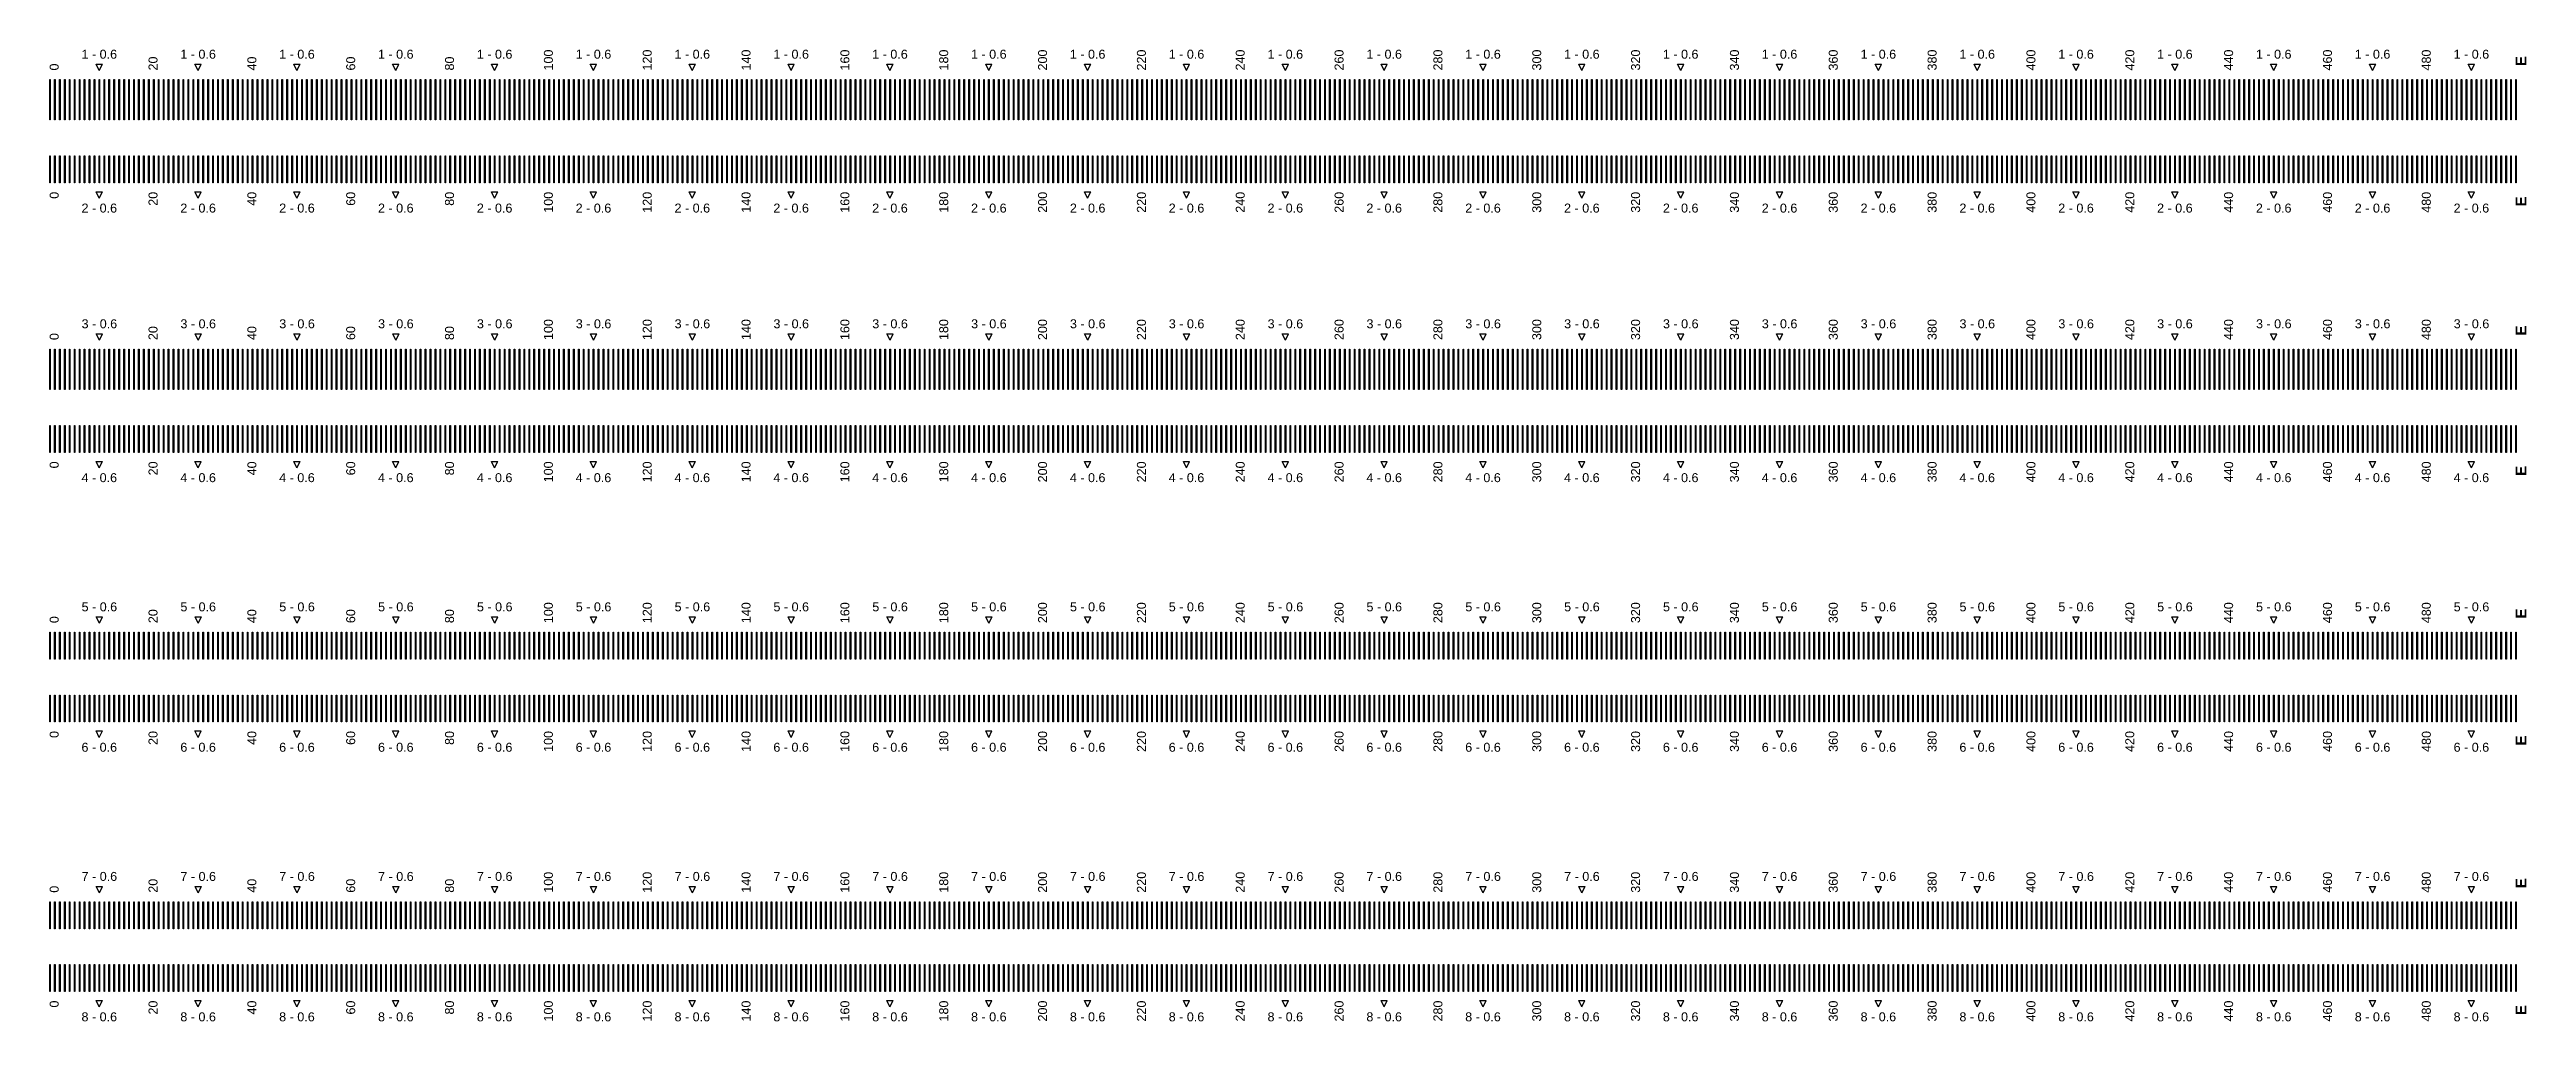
# Model space of a CAD drawing. Extents: x -24493 to 76507, y 84496 to 185496.
# Drawn here: x 27482 to 30238, y 114200 to 115282 of the extents above; entities that cross this region are included whole.
import ezdxf

# ---------------------------------------------------------------- set-up
doc = ezdxf.new("R2010")
doc.units = 13
doc.layers.add('CL - Label-1', color=120, linetype='Continuous')
doc.layers.add('CL - Label-2', color=132, linetype='Continuous')
doc.layers.add('CL - Sub-Micro', color=7, linetype='Continuous', true_color=0x47d1ff)
doc.styles.get("Standard").update_dxf_attribs({"font": 'arial.ttf'})

msp = doc.modelspace()

# ---------------------------------------------------------------- texts
at = {"layer": 'CL - Label-1', "rotation": 90}
for s, width, heights, insert, char_height, attachment_point in [('0', 21.565, [8.55], (27481.8, 115258.4), 10, 1), ('20', 21.565, [8.55], (27591.8, 115258.4), 10, 1), ('40', 21.565, [8.55], (27701.8, 115258.4), 10, 1), ('60', 21.565, [8.55], (27811.8, 115258.4), 10, 1), ('80', 21.565, [8.55], (27921.8, 115258.4), 10, 1), ('100', 21.565, [8.55], (28031.8, 115258.4), 10, 1), ('120', 21.565, [8.55], (28141.8, 115258.4), 10, 1), ('140', 21.565, [8.55], (28251.8, 115258.4), 10, 1), ('160', 21.565, [8.55], (28361.8, 115258.4), 10, 1), ('180', 21.565, [8.55], (28471.8, 115258.4), 10, 1), ('200', 21.565, [8.55], (28581.8, 115258.4), 10, 1), ('220', 21.565, [8.55], (28691.8, 115258.4), 10, 1), ('240', 21.565, [8.55], (28801.8, 115258.4), 10, 1), ('260', 21.565, [8.55], (28911.8, 115258.4), 10, 1), ('280', 21.565, [8.55], (29021.8, 115258.4), 10, 1), ('300', 21.565, [8.55], (29131.8, 115258.4), 10, 1), ('320', 21.565, [8.55], (29241.8, 115258.4), 10, 1), ('340', 21.565, [8.55], (29351.8, 115258.4), 10, 1), ('360', 21.565, [8.55], (29461.8, 115258.4), 10, 1), ('380', 21.565, [8.55], (29571.8, 115258.4), 10, 1), ('400', 21.565, [8.55], (29681.8, 115258.4), 10, 1), ('420', 21.565, [8.55], (29791.8, 115258.4), 10, 1), ('440', 21.565, [8.55], (29901.8, 115258.4), 10, 1), ('460', 21.565, [8.55], (30011.8, 115258.4), 10, 1), ('480', 21.565, [8.55], (30121.8, 115258.4), 10, 1), ('{\\fArial|b1|i0|c0|p34;E}', 33.318, [8.18], (30226.3, 115263.4), 12, 1), ('0', 21.565, [8.55], (27481.8, 115123.4), 10, 3), ('20', 21.565, [8.55], (27591.8, 115123.4), 10, 3), ('40', 21.565, [8.55], (27701.8, 115123.4), 10, 3), ('60', 21.565, [8.55], (27811.8, 115123.4), 10, 3), ('80', 21.565, [8.55], (27921.8, 115123.4), 10, 3), ('100', 21.565, [8.55], (28031.8, 115123.4), 10, 3), ('120', 21.565, [8.55], (28141.8, 115123.4), 10, 3), ('140', 21.565, [8.55], (28251.8, 115123.4), 10, 3), ('160', 21.565, [8.55], (28361.8, 115123.4), 10, 3), ('180', 21.565, [8.55], (28471.8, 115123.4), 10, 3), ('200', 21.565, [8.55], (28581.8, 115123.4), 10, 3), ('220', 21.565, [8.55], (28691.8, 115123.4), 10, 3), ('240', 21.565, [8.55], (28801.8, 115123.4), 10, 3), ('260', 21.565, [8.55], (28911.8, 115123.4), 10, 3), ('280', 21.565, [8.55], (29021.8, 115123.4), 10, 3), ('300', 21.565, [8.55], (29131.8, 115123.4), 10, 3), ('320', 21.565, [8.55], (29241.8, 115123.4), 10, 3), ('340', 21.565, [8.55], (29351.8, 115123.4), 10, 3), ('360', 21.565, [8.55], (29461.8, 115123.4), 10, 3), ('380', 21.565, [8.55], (29571.8, 115123.4), 10, 3), ('400', 21.565, [8.55], (29681.8, 115123.4), 10, 3), ('420', 21.565, [8.55], (29791.8, 115123.4), 10, 3), ('440', 21.565, [8.55], (29901.8, 115123.4), 10, 3), ('460', 21.565, [8.55], (30011.8, 115123.4), 10, 3), ('480', 21.565, [8.55], (30121.8, 115123.4), 10, 3), ('{\\fArial|b1|i0|c0|p34;E}', 33.318, [8.18], (30226.3, 115118.4), 12, 3), ('100', 21.565, [8.55], (28031.8, 114958.4), 10, 1), ('120', 21.565, [8.55], (28141.8, 114958.4), 10, 1), ('140', 21.565, [8.55], (28251.8, 114958.4), 10, 1), ('160', 21.565, [8.55], (28361.8, 114958.4), 10, 1), ('180', 21.565, [8.55], (28471.8, 114958.4), 10, 1), ('200', 21.565, [8.55], (28581.8, 114958.4), 10, 1), ('220', 21.565, [8.55], (28691.8, 114958.4), 10, 1), ('240', 21.565, [8.55], (28801.8, 114958.4), 10, 1), ('260', 21.565, [8.55], (28911.8, 114958.4), 10, 1), ('280', 21.565, [8.55], (29021.8, 114958.4), 10, 1), ('300', 21.565, [8.55], (29131.8, 114958.4), 10, 1), ('320', 21.565, [8.55], (29241.8, 114958.4), 10, 1), ('340', 21.565, [8.55], (29351.8, 114958.4), 10, 1), ('360', 21.565, [8.55], (29461.8, 114958.4), 10, 1), ('380', 21.565, [8.55], (29571.8, 114958.4), 10, 1), ('400', 21.565, [8.55], (29681.8, 114958.4), 10, 1), ('420', 21.565, [8.55], (29791.8, 114958.4), 10, 1), ('440', 21.565, [8.55], (29901.8, 114958.4), 10, 1), ('460', 21.565, [8.55], (30011.8, 114958.4), 10, 1), ('480', 21.565, [8.55], (30121.8, 114958.4), 10, 1), ('0', 21.565, [8.55], (27481.8, 114958.4), 10, 1), ('20', 21.565, [8.55], (27591.8, 114958.4), 10, 1), ('40', 21.565, [8.55], (27701.8, 114958.4), 10, 1), ('60', 21.565, [8.55], (27811.8, 114958.4), 10, 1), ('80', 21.565, [8.55], (27921.8, 114958.4), 10, 1), ('{\\fArial|b1|i0|c0|p34;E}', 33.318, [8.18], (30226.3, 114963.4), 12, 1), ('0', 21.565, [8.55], (27481.8, 114823.4), 10, 3), ('20', 21.565, [8.55], (27591.8, 114823.4), 10, 3), ('40', 21.565, [8.55], (27701.8, 114823.4), 10, 3), ('60', 21.565, [8.55], (27811.8, 114823.4), 10, 3), ('80', 21.565, [8.55], (27921.8, 114823.4), 10, 3), ('100', 21.565, [8.55], (28031.8, 114823.4), 10, 3), ('120', 21.565, [8.55], (28141.8, 114823.4), 10, 3), ('140', 21.565, [8.55], (28251.8, 114823.4), 10, 3), ('160', 21.565, [8.55], (28361.8, 114823.4), 10, 3), ('180', 21.565, [8.55], (28471.8, 114823.4), 10, 3), ('200', 21.565, [8.55], (28581.8, 114823.4), 10, 3), ('220', 21.565, [8.55], (28691.8, 114823.4), 10, 3), ('240', 21.565, [8.55], (28801.8, 114823.4), 10, 3), ('260', 21.565, [8.55], (28911.8, 114823.4), 10, 3), ('280', 21.565, [8.55], (29021.8, 114823.4), 10, 3), ('300', 21.565, [8.55], (29131.8, 114823.4), 10, 3), ('320', 21.565, [8.55], (29241.8, 114823.4), 10, 3), ('340', 21.565, [8.55], (29351.8, 114823.4), 10, 3), ('360', 21.565, [8.55], (29461.8, 114823.4), 10, 3), ('380', 21.565, [8.55], (29571.8, 114823.4), 10, 3), ('400', 21.565, [8.55], (29681.8, 114823.4), 10, 3), ('420', 21.565, [8.55], (29791.8, 114823.4), 10, 3), ('440', 21.565, [8.55], (29901.8, 114823.4), 10, 3), ('460', 21.565, [8.55], (30011.8, 114823.4), 10, 3), ('480', 21.565, [8.55], (30121.8, 114823.4), 10, 3), ('{\\fArial|b1|i0|c0|p34;E}', 33.318, [8.18], (30226.3, 114818.4), 12, 3), ('0', 21.565, [8.55], (27481.8, 114643.4), 10, 1), ('20', 21.565, [8.55], (27591.8, 114643.4), 10, 1), ('40', 21.565, [8.55], (27701.8, 114643.4), 10, 1), ('60', 21.565, [8.55], (27811.8, 114643.4), 10, 1), ('80', 21.565, [8.55], (27921.8, 114643.4), 10, 1), ('100', 21.565, [8.55], (28031.8, 114643.4), 10, 1), ('120', 21.565, [8.55], (28141.8, 114643.4), 10, 1), ('140', 21.565, [8.55], (28251.8, 114643.4), 10, 1), ('160', 21.565, [8.55], (28361.8, 114643.4), 10, 1), ('180', 21.565, [8.55], (28471.8, 114643.4), 10, 1), ('200', 21.565, [8.55], (28581.8, 114643.4), 10, 1), ('220', 21.565, [8.55], (28691.8, 114643.4), 10, 1), ('240', 21.565, [8.55], (28801.8, 114643.4), 10, 1), ('260', 21.565, [8.55], (28911.8, 114643.4), 10, 1), ('280', 21.565, [8.55], (29021.8, 114643.4), 10, 1), ('300', 21.565, [8.55], (29131.8, 114643.4), 10, 1), ('320', 21.565, [8.55], (29241.8, 114643.4), 10, 1), ('340', 21.565, [8.55], (29351.8, 114643.4), 10, 1), ('360', 21.565, [8.55], (29461.8, 114643.4), 10, 1), ('380', 21.565, [8.55], (29571.8, 114643.4), 10, 1), ('400', 21.565, [8.55], (29681.8, 114643.4), 10, 1), ('420', 21.565, [8.55], (29791.8, 114643.4), 10, 1), ('440', 21.565, [8.55], (29901.8, 114643.4), 10, 1), ('460', 21.565, [8.55], (30011.8, 114643.4), 10, 1), ('480', 21.565, [8.55], (30121.8, 114643.4), 10, 1), ('{\\fArial|b1|i0|c0|p34;E}', 33.318, [8.18], (30226.3, 114648.4), 12, 1), ('0', 21.565, [8.55], (27481.8, 114523.4), 10, 3), ('20', 21.565, [8.55], (27591.8, 114523.4), 10, 3), ('40', 21.565, [8.55], (27701.8, 114523.4), 10, 3), ('60', 21.565, [8.55], (27811.8, 114523.4), 10, 3), ('80', 21.565, [8.55], (27921.8, 114523.4), 10, 3), ('100', 21.565, [8.55], (28031.8, 114523.4), 10, 3), ('120', 21.565, [8.55], (28141.8, 114523.4), 10, 3), ('140', 21.565, [8.55], (28251.8, 114523.4), 10, 3), ('160', 21.565, [8.55], (28361.8, 114523.4), 10, 3), ('180', 21.565, [8.55], (28471.8, 114523.4), 10, 3), ('200', 21.565, [8.55], (28581.8, 114523.4), 10, 3), ('220', 21.565, [8.55], (28691.8, 114523.4), 10, 3), ('240', 21.565, [8.55], (28801.8, 114523.4), 10, 3), ('260', 21.565, [8.55], (28911.8, 114523.4), 10, 3), ('280', 21.565, [8.55], (29021.8, 114523.4), 10, 3), ('300', 21.565, [8.55], (29131.8, 114523.4), 10, 3), ('320', 21.565, [8.55], (29241.8, 114523.4), 10, 3), ('340', 21.565, [8.55], (29351.8, 114523.4), 10, 3), ('360', 21.565, [8.55], (29461.8, 114523.4), 10, 3), ('380', 21.565, [8.55], (29571.8, 114523.4), 10, 3), ('400', 21.565, [8.55], (29681.8, 114523.4), 10, 3), ('420', 21.565, [8.55], (29791.8, 114523.4), 10, 3), ('440', 21.565, [8.55], (29901.8, 114523.4), 10, 3), ('460', 21.565, [8.55], (30011.8, 114523.4), 10, 3), ('480', 21.565, [8.55], (30121.8, 114523.4), 10, 3), ('{\\fArial|b1|i0|c0|p34;E}', 33.318, [8.18], (30226.3, 114518.4), 12, 3), ('0', 21.565, [8.55], (27481.8, 114343.4), 10, 1), ('20', 21.565, [8.55], (27591.8, 114343.4), 10, 1), ('40', 21.565, [8.55], (27701.8, 114343.4), 10, 1), ('60', 21.565, [8.55], (27811.8, 114343.4), 10, 1), ('80', 21.565, [8.55], (27921.8, 114343.4), 10, 1), ('100', 21.565, [8.55], (28031.8, 114343.4), 10, 1), ('120', 21.565, [8.55], (28141.8, 114343.4), 10, 1), ('140', 21.565, [8.55], (28251.8, 114343.4), 10, 1), ('160', 21.565, [8.55], (28361.8, 114343.4), 10, 1), ('180', 21.565, [8.55], (28471.8, 114343.4), 10, 1), ('200', 21.565, [8.55], (28581.8, 114343.4), 10, 1), ('220', 21.565, [8.55], (28691.8, 114343.4), 10, 1), ('240', 21.565, [8.55], (28801.8, 114343.4), 10, 1), ('260', 21.565, [8.55], (28911.8, 114343.4), 10, 1), ('280', 21.565, [8.55], (29021.8, 114343.4), 10, 1), ('300', 21.565, [8.55], (29131.8, 114343.4), 10, 1), ('320', 21.565, [8.55], (29241.8, 114343.4), 10, 1), ('340', 21.565, [8.55], (29351.8, 114343.4), 10, 1), ('360', 21.565, [8.55], (29461.8, 114343.4), 10, 1), ('380', 21.565, [8.55], (29571.8, 114343.4), 10, 1), ('400', 21.565, [8.55], (29681.8, 114343.4), 10, 1), ('420', 21.565, [8.55], (29791.8, 114343.4), 10, 1), ('440', 21.565, [8.55], (29901.8, 114343.4), 10, 1), ('460', 21.565, [8.55], (30011.8, 114343.4), 10, 1), ('480', 21.565, [8.55], (30121.8, 114343.4), 10, 1), ('{\\fArial|b1|i0|c0|p34;E}', 33.318, [8.18], (30226.3, 114348.4), 12, 1), ('0', 21.565, [8.55], (27481.8, 114223.4), 10, 3), ('20', 21.565, [8.55], (27591.8, 114223.4), 10, 3), ('40', 21.565, [8.55], (27701.8, 114223.4), 10, 3), ('60', 21.565, [8.55], (27811.8, 114223.4), 10, 3), ('80', 21.565, [8.55], (27921.8, 114223.4), 10, 3), ('100', 21.565, [8.55], (28031.8, 114223.4), 10, 3), ('120', 21.565, [8.55], (28141.8, 114223.4), 10, 3), ('140', 21.565, [8.55], (28251.8, 114223.4), 10, 3), ('160', 21.565, [8.55], (28361.8, 114223.4), 10, 3), ('180', 21.565, [8.55], (28471.8, 114223.4), 10, 3), ('200', 21.565, [8.55], (28581.8, 114223.4), 10, 3), ('220', 21.565, [8.55], (28691.8, 114223.4), 10, 3), ('240', 21.565, [8.55], (28801.8, 114223.4), 10, 3), ('260', 21.565, [8.55], (28911.8, 114223.4), 10, 3), ('280', 21.565, [8.55], (29021.8, 114223.4), 10, 3), ('300', 21.565, [8.55], (29131.8, 114223.4), 10, 3), ('320', 21.565, [8.55], (29241.8, 114223.4), 10, 3), ('340', 21.565, [8.55], (29351.8, 114223.4), 10, 3), ('360', 21.565, [8.55], (29461.8, 114223.4), 10, 3), ('380', 21.565, [8.55], (29571.8, 114223.4), 10, 3), ('400', 21.565, [8.55], (29681.8, 114223.4), 10, 3), ('420', 21.565, [8.55], (29791.8, 114223.4), 10, 3), ('440', 21.565, [8.55], (29901.8, 114223.4), 10, 3), ('460', 21.565, [8.55], (30011.8, 114223.4), 10, 3), ('480', 21.565, [8.55], (30121.8, 114223.4), 10, 3), ('{\\fArial|b1|i0|c0|p34;E}', 33.318, [8.18], (30226.3, 114218.4), 12, 3)]:
    msp.add_mtext_dynamic_manual_height_columns(s, width=width, gutter_width=12.5, heights=heights, dxfattribs=dict(at, insert=insert, char_height=char_height, attachment_point=attachment_point))
at = {"layer": 'CL - Label-2', "char_height": 10}
for s, insert, attachment_point in [('1 - 0.6', (27537, 115271.4), 8), ('1 - 0.6', (27647, 115271.4), 8), ('1 - 0.6', (27757, 115271.4), 8), ('1 - 0.6', (27867, 115271.4), 8), ('1 - 0.6', (27977, 115271.4), 8), ('1 - 0.6', (28087, 115271.4), 8), ('1 - 0.6', (28197, 115271.4), 8), ('1 - 0.6', (28307, 115271.4), 8), ('1 - 0.6', (28417, 115271.4), 8), ('1 - 0.6', (28527, 115271.4), 8), ('1 - 0.6', (28637, 115271.4), 8), ('1 - 0.6', (28747, 115271.4), 8), ('1 - 0.6', (28857, 115271.4), 8), ('1 - 0.6', (28967, 115271.4), 8), ('1 - 0.6', (29077, 115271.4), 8), ('1 - 0.6', (29187, 115271.4), 8), ('1 - 0.6', (29297, 115271.4), 8), ('1 - 0.6', (29407, 115271.4), 8), ('1 - 0.6', (29517, 115271.4), 8), ('1 - 0.6', (29627, 115271.4), 8), ('1 - 0.6', (29737, 115271.4), 8), ('1 - 0.6', (29847, 115271.4), 8), ('1 - 0.6', (29957, 115271.4), 8), ('1 - 0.6', (30067, 115271.4), 8), ('1 - 0.6', (30177, 115271.4), 8), ('2 - 0.6', (27537, 115110.3), 2), ('2 - 0.6', (27647, 115110.3), 2), ('2 - 0.6', (27757, 115110.3), 2), ('2 - 0.6', (27867, 115110.3), 2), ('2 - 0.6', (27977, 115110.3), 2), ('2 - 0.6', (28087, 115110.3), 2), ('2 - 0.6', (28197, 115110.3), 2), ('2 - 0.6', (28307, 115110.3), 2), ('2 - 0.6', (28417, 115110.3), 2), ('2 - 0.6', (28527, 115110.3), 2), ('2 - 0.6', (28637, 115110.3), 2), ('2 - 0.6', (28747, 115110.3), 2), ('2 - 0.6', (28857, 115110.3), 2), ('2 - 0.6', (28967, 115110.3), 2), ('2 - 0.6', (29077, 115110.3), 2), ('2 - 0.6', (29187, 115110.3), 2), ('2 - 0.6', (29297, 115110.3), 2), ('2 - 0.6', (29407, 115110.3), 2), ('2 - 0.6', (29517, 115110.3), 2), ('2 - 0.6', (29627, 115110.3), 2), ('2 - 0.6', (29737, 115110.3), 2), ('2 - 0.6', (29847, 115110.3), 2), ('2 - 0.6', (29957, 115110.3), 2), ('2 - 0.6', (30067, 115110.3), 2), ('2 - 0.6', (30177, 115110.3), 2), ('3 - 0.6', (27537.1, 114971.4), 8), ('3 - 0.6', (27647.1, 114971.4), 8), ('3 - 0.6', (27757.1, 114971.4), 8), ('3 - 0.6', (27867.1, 114971.4), 8), ('3 - 0.6', (27977.1, 114971.4), 8), ('3 - 0.6', (28087.1, 114971.4), 8), ('3 - 0.6', (28197.1, 114971.4), 8), ('3 - 0.6', (28307.1, 114971.4), 8), ('3 - 0.6', (28417.1, 114971.4), 8), ('3 - 0.6', (28527.1, 114971.4), 8), ('3 - 0.6', (28637.1, 114971.4), 8), ('3 - 0.6', (28747.1, 114971.4), 8), ('3 - 0.6', (28857.1, 114971.4), 8), ('3 - 0.6', (28967.1, 114971.4), 8), ('3 - 0.6', (29077.1, 114971.4), 8), ('3 - 0.6', (29187.1, 114971.4), 8), ('3 - 0.6', (29297.1, 114971.4), 8), ('3 - 0.6', (29407.1, 114971.4), 8), ('3 - 0.6', (29517.1, 114971.4), 8), ('3 - 0.6', (29627.1, 114971.4), 8), ('3 - 0.6', (29737.1, 114971.4), 8), ('3 - 0.6', (29847.1, 114971.4), 8), ('3 - 0.6', (29957.1, 114971.4), 8), ('3 - 0.6', (30067.1, 114971.4), 8), ('3 - 0.6', (30177.1, 114971.4), 8), ('4 - 0.6', (27537, 114810.3), 2), ('4 - 0.6', (27647, 114810.3), 2), ('4 - 0.6', (27757, 114810.3), 2), ('4 - 0.6', (27867, 114810.3), 2), ('4 - 0.6', (27977, 114810.3), 2), ('4 - 0.6', (28087, 114810.3), 2), ('4 - 0.6', (28197, 114810.3), 2), ('4 - 0.6', (28307, 114810.3), 2), ('4 - 0.6', (28417, 114810.3), 2), ('4 - 0.6', (28527, 114810.3), 2), ('4 - 0.6', (28637, 114810.3), 2), ('4 - 0.6', (28747, 114810.3), 2), ('4 - 0.6', (28857, 114810.3), 2), ('4 - 0.6', (28967, 114810.3), 2), ('4 - 0.6', (29077, 114810.3), 2), ('4 - 0.6', (29187, 114810.3), 2), ('4 - 0.6', (29297, 114810.3), 2), ('4 - 0.6', (29407, 114810.3), 2), ('4 - 0.6', (29517, 114810.3), 2), ('4 - 0.6', (29627, 114810.3), 2), ('4 - 0.6', (29737, 114810.3), 2), ('4 - 0.6', (29847, 114810.3), 2), ('4 - 0.6', (29957, 114810.3), 2), ('4 - 0.6', (30067, 114810.3), 2), ('4 - 0.6', (30177, 114810.3), 2), ('5 - 0.6', (27537.1, 114656.4), 8), ('5 - 0.6', (27647.1, 114656.4), 8), ('5 - 0.6', (27757.1, 114656.4), 8), ('5 - 0.6', (27867.1, 114656.4), 8), ('5 - 0.6', (27977.1, 114656.4), 8), ('5 - 0.6', (28087.1, 114656.4), 8), ('5 - 0.6', (28197.1, 114656.4), 8), ('5 - 0.6', (28307.1, 114656.4), 8), ('5 - 0.6', (28417.1, 114656.4), 8), ('5 - 0.6', (28527.1, 114656.4), 8), ('5 - 0.6', (28637.1, 114656.4), 8), ('5 - 0.6', (28747.1, 114656.4), 8), ('5 - 0.6', (28857.1, 114656.4), 8), ('5 - 0.6', (28967.1, 114656.4), 8), ('5 - 0.6', (29077.1, 114656.4), 8), ('5 - 0.6', (29187.1, 114656.4), 8), ('5 - 0.6', (29297.1, 114656.4), 8), ('5 - 0.6', (29407.1, 114656.4), 8), ('5 - 0.6', (29517.1, 114656.4), 8), ('5 - 0.6', (29627.1, 114656.4), 8), ('5 - 0.6', (29737.1, 114656.4), 8), ('5 - 0.6', (29847.1, 114656.4), 8), ('5 - 0.6', (29957.1, 114656.4), 8), ('5 - 0.6', (30067.1, 114656.4), 8), ('5 - 0.6', (30177.1, 114656.4), 8), ('6 - 0.6', (27537, 114510.3), 2), ('6 - 0.6', (27647, 114510.3), 2), ('6 - 0.6', (27757, 114510.3), 2), ('6 - 0.6', (27867, 114510.3), 2), ('6 - 0.6', (27977, 114510.3), 2), ('6 - 0.6', (28087, 114510.3), 2), ('6 - 0.6', (28197, 114510.3), 2), ('6 - 0.6', (28307, 114510.3), 2), ('6 - 0.6', (28417, 114510.3), 2), ('6 - 0.6', (28527, 114510.3), 2), ('6 - 0.6', (28637, 114510.3), 2), ('6 - 0.6', (28747, 114510.3), 2), ('6 - 0.6', (28857, 114510.3), 2), ('6 - 0.6', (28967, 114510.3), 2), ('6 - 0.6', (29077, 114510.3), 2), ('6 - 0.6', (29187, 114510.3), 2), ('6 - 0.6', (29297, 114510.3), 2), ('6 - 0.6', (29407, 114510.3), 2), ('6 - 0.6', (29517, 114510.3), 2), ('6 - 0.6', (29627, 114510.3), 2), ('6 - 0.6', (29737, 114510.3), 2), ('6 - 0.6', (29847, 114510.3), 2), ('6 - 0.6', (29957, 114510.3), 2), ('6 - 0.6', (30067, 114510.3), 2), ('6 - 0.6', (30177, 114510.3), 2), ('7 - 0.6', (27537.1, 114356.4), 8), ('7 - 0.6', (27647.1, 114356.4), 8), ('7 - 0.6', (27757.1, 114356.4), 8), ('7 - 0.6', (27867.1, 114356.4), 8), ('7 - 0.6', (27977.1, 114356.4), 8), ('7 - 0.6', (28087.1, 114356.4), 8), ('7 - 0.6', (28197.1, 114356.4), 8), ('7 - 0.6', (28307.1, 114356.4), 8), ('7 - 0.6', (28417.1, 114356.4), 8), ('7 - 0.6', (28527.1, 114356.4), 8), ('7 - 0.6', (28637.1, 114356.4), 8), ('7 - 0.6', (28747.1, 114356.4), 8), ('7 - 0.6', (28857.1, 114356.4), 8), ('7 - 0.6', (28967.1, 114356.4), 8), ('7 - 0.6', (29077.1, 114356.4), 8), ('7 - 0.6', (29187.1, 114356.4), 8), ('7 - 0.6', (29297.1, 114356.4), 8), ('7 - 0.6', (29407.1, 114356.4), 8), ('7 - 0.6', (29517.1, 114356.4), 8), ('7 - 0.6', (29627.1, 114356.4), 8), ('7 - 0.6', (29737.1, 114356.4), 8), ('7 - 0.6', (29847.1, 114356.4), 8), ('7 - 0.6', (29957.1, 114356.4), 8), ('7 - 0.6', (30067.1, 114356.4), 8), ('7 - 0.6', (30177.1, 114356.4), 8), ('8 - 0.6', (27537, 114210.3), 2), ('8 - 0.6', (27647, 114210.3), 2), ('8 - 0.6', (27757, 114210.3), 2), ('8 - 0.6', (27867, 114210.3), 2), ('8 - 0.6', (27977, 114210.3), 2), ('8 - 0.6', (28087, 114210.3), 2), ('8 - 0.6', (28197, 114210.3), 2), ('8 - 0.6', (28307, 114210.3), 2), ('8 - 0.6', (28417, 114210.3), 2), ('8 - 0.6', (28527, 114210.3), 2), ('8 - 0.6', (28637, 114210.3), 2), ('8 - 0.6', (28747, 114210.3), 2), ('8 - 0.6', (28857, 114210.3), 2), ('8 - 0.6', (28967, 114210.3), 2), ('8 - 0.6', (29077, 114210.3), 2), ('8 - 0.6', (29187, 114210.3), 2), ('8 - 0.6', (29297, 114210.3), 2), ('8 - 0.6', (29407, 114210.3), 2), ('8 - 0.6', (29517, 114210.3), 2), ('8 - 0.6', (29627, 114210.3), 2), ('8 - 0.6', (29737, 114210.3), 2), ('8 - 0.6', (29847, 114210.3), 2), ('8 - 0.6', (29957, 114210.3), 2), ('8 - 0.6', (30067, 114210.3), 2), ('8 - 0.6', (30177, 114210.3), 2)]:
    msp.add_mtext_dynamic_manual_height_columns(s, width=52.304, gutter_width=12.5, heights=[18.1], dxfattribs=dict(at, insert=insert, attachment_point=attachment_point))

# ---------------------------------------------------------------- linework, layer by layer
at = {"layer": 'CL - Label-2'}
for p, q in [((27537, 115258.4), (27533.5, 115265.5)), ((27533.5, 115265.5), (27540.5, 115265.5)), ((27537, 115258.4), (27540.5, 115265.5)), ((27647, 115258.4), (27643.5, 115265.5)), ((27643.5, 115265.5), (27650.5, 115265.5)), ((27647, 115258.4), (27650.5, 115265.5)), ((27757, 115258.4), (27753.5, 115265.5)), ((27753.5, 115265.5), (27760.5, 115265.5)), ((27757, 115258.4), (27760.5, 115265.5)), ((27867, 115258.4), (27863.5, 115265.5)), ((27863.5, 115265.5), (27870.5, 115265.5)), ((27867, 115258.4), (27870.5, 115265.5)), ((27977, 115258.4), (27973.5, 115265.5)), ((27973.5, 115265.5), (27980.5, 115265.5)), ((27977, 115258.4), (27980.5, 115265.5)), ((28087, 115258.4), (28083.5, 115265.5)), ((28083.5, 115265.5), (28090.5, 115265.5)), ((28087, 115258.4), (28090.5, 115265.5)), ((28197, 115258.4), (28193.5, 115265.5)), ((28193.5, 115265.5), (28200.5, 115265.5)), ((28197, 115258.4), (28200.5, 115265.5)), ((28307, 115258.4), (28303.5, 115265.5)), ((28303.5, 115265.5), (28310.5, 115265.5)), ((28307, 115258.4), (28310.5, 115265.5)), ((28417, 115258.4), (28413.5, 115265.5)), ((28413.5, 115265.5), (28420.5, 115265.5)), ((28417, 115258.4), (28420.5, 115265.5)), ((28527, 115258.4), (28523.5, 115265.5)), ((28523.5, 115265.5), (28530.5, 115265.5)), ((28527, 115258.4), (28530.5, 115265.5)), ((28637, 115258.4), (28633.5, 115265.5)), ((28633.5, 115265.5), (28640.5, 115265.5)), ((28637, 115258.4), (28640.5, 115265.5)), ((28747, 115258.4), (28743.5, 115265.5)), ((28743.5, 115265.5), (28750.5, 115265.5)), ((28747, 115258.4), (28750.5, 115265.5)), ((28857, 115258.4), (28853.5, 115265.5)), ((28853.5, 115265.5), (28860.5, 115265.5)), ((28857, 115258.4), (28860.5, 115265.5)), ((28967, 115258.4), (28963.5, 115265.5)), ((28963.5, 115265.5), (28970.5, 115265.5)), ((28967, 115258.4), (28970.5, 115265.5)), ((29077, 115258.4), (29073.5, 115265.5)), ((29073.5, 115265.5), (29080.5, 115265.5)), ((29077, 115258.4), (29080.5, 115265.5)), ((29187, 115258.4), (29183.5, 115265.5)), ((29183.5, 115265.5), (29190.5, 115265.5)), ((29187, 115258.4), (29190.5, 115265.5)), ((29297, 115258.4), (29293.5, 115265.5)), ((29293.5, 115265.5), (29300.5, 115265.5)), ((29297, 115258.4), (29300.5, 115265.5)), ((29407, 115258.4), (29403.5, 115265.5)), ((29403.5, 115265.5), (29410.5, 115265.5)), ((29407, 115258.4), (29410.5, 115265.5)), ((29517, 115258.4), (29513.5, 115265.5)), ((29513.5, 115265.5), (29520.5, 115265.5)), ((29517, 115258.4), (29520.5, 115265.5)), ((29627, 115258.4), (29623.5, 115265.5)), ((29623.5, 115265.5), (29630.5, 115265.5)), ((29627, 115258.4), (29630.5, 115265.5)), ((29737, 115258.4), (29733.5, 115265.5)), ((29733.5, 115265.5), (29740.5, 115265.5)), ((29737, 115258.4), (29740.5, 115265.5)), ((29847, 115258.4), (29843.5, 115265.5)), ((29843.5, 115265.5), (29850.5, 115265.5)), ((29847, 115258.4), (29850.5, 115265.5)), ((29957, 115258.4), (29953.5, 115265.5)), ((29953.5, 115265.5), (29960.5, 115265.5)), ((29957, 115258.4), (29960.5, 115265.5)), ((30067, 115258.4), (30063.5, 115265.5)), ((30063.5, 115265.5), (30070.5, 115265.5)), ((30067, 115258.4), (30070.5, 115265.5)), ((30177, 115258.4), (30173.5, 115265.5)), ((30173.5, 115265.5), (30180.5, 115265.5)), ((30177, 115258.4), (30180.5, 115265.5)), ((27537, 115116.3), (27533.5, 115123.4)), ((27533.5, 115123.4), (27540.5, 115123.4)), ((27537, 115116.3), (27540.5, 115123.4)), ((27647, 115116.3), (27643.5, 115123.4)), ((27643.5, 115123.4), (27650.5, 115123.4)), ((27647, 115116.3), (27650.5, 115123.4)), ((27757, 115116.3), (27753.5, 115123.4)), ((27753.5, 115123.4), (27760.5, 115123.4)), ((27757, 115116.3), (27760.5, 115123.4)), ((27867, 115116.3), (27863.5, 115123.4)), ((27863.5, 115123.4), (27870.5, 115123.4)), ((27867, 115116.3), (27870.5, 115123.4)), ((27977, 115116.3), (27973.5, 115123.4)), ((27973.5, 115123.4), (27980.5, 115123.4)), ((27977, 115116.3), (27980.5, 115123.4)), ((28087, 115116.3), (28083.5, 115123.4)), ((28083.5, 115123.4), (28090.5, 115123.4)), ((28087, 115116.3), (28090.5, 115123.4)), ((28197, 115116.3), (28193.5, 115123.4)), ((28193.5, 115123.4), (28200.5, 115123.4)), ((28197, 115116.3), (28200.5, 115123.4)), ((28307, 115116.3), (28303.5, 115123.4)), ((28303.5, 115123.4), (28310.5, 115123.4)), ((28307, 115116.3), (28310.5, 115123.4)), ((28417, 115116.3), (28413.5, 115123.4)), ((28413.5, 115123.4), (28420.5, 115123.4)), ((28417, 115116.3), (28420.5, 115123.4)), ((28527, 115116.3), (28523.5, 115123.4)), ((28523.5, 115123.4), (28530.5, 115123.4)), ((28527, 115116.3), (28530.5, 115123.4)), ((28637, 115116.3), (28633.5, 115123.4)), ((28633.5, 115123.4), (28640.5, 115123.4)), ((28637, 115116.3), (28640.5, 115123.4)), ((28747, 115116.3), (28743.5, 115123.4)), ((28743.5, 115123.4), (28750.5, 115123.4)), ((28747, 115116.3), (28750.5, 115123.4)), ((28857, 115116.3), (28853.5, 115123.4)), ((28853.5, 115123.4), (28860.5, 115123.4)), ((28857, 115116.3), (28860.5, 115123.4)), ((28967, 115116.3), (28963.5, 115123.4)), ((28963.5, 115123.4), (28970.5, 115123.4)), ((28967, 115116.3), (28970.5, 115123.4)), ((29077, 115116.3), (29073.5, 115123.4)), ((29073.5, 115123.4), (29080.5, 115123.4)), ((29077, 115116.3), (29080.5, 115123.4)), ((29187, 115116.3), (29183.5, 115123.4)), ((29183.5, 115123.4), (29190.5, 115123.4)), ((29187, 115116.3), (29190.5, 115123.4)), ((29297, 115116.3), (29293.5, 115123.4)), ((29293.5, 115123.4), (29300.5, 115123.4)), ((29297, 115116.3), (29300.5, 115123.4)), ((29407, 115116.3), (29403.5, 115123.4)), ((29403.5, 115123.4), (29410.5, 115123.4)), ((29407, 115116.3), (29410.5, 115123.4)), ((29517, 115116.3), (29513.5, 115123.4)), ((29513.5, 115123.4), (29520.5, 115123.4)), ((29517, 115116.3), (29520.5, 115123.4)), ((29627, 115116.3), (29623.5, 115123.4)), ((29623.5, 115123.4), (29630.5, 115123.4)), ((29627, 115116.3), (29630.5, 115123.4)), ((29737, 115116.3), (29733.5, 115123.4)), ((29733.5, 115123.4), (29740.5, 115123.4)), ((29737, 115116.3), (29740.5, 115123.4)), ((29847, 115116.3), (29843.5, 115123.4)), ((29843.5, 115123.4), (29850.5, 115123.4)), ((29847, 115116.3), (29850.5, 115123.4)), ((29957, 115116.3), (29953.5, 115123.4)), ((29953.5, 115123.4), (29960.5, 115123.4)), ((29957, 115116.3), (29960.5, 115123.4)), ((30067, 115116.3), (30063.5, 115123.4)), ((30063.5, 115123.4), (30070.5, 115123.4)), ((30067, 115116.3), (30070.5, 115123.4)), ((30177, 115116.3), (30173.5, 115123.4)), ((30173.5, 115123.4), (30180.5, 115123.4)), ((30177, 115116.3), (30180.5, 115123.4)), ((27537.1, 114958.4), (27533.6, 114965.5)), ((27533.6, 114965.5), (27540.6, 114965.5)), ((27537.1, 114958.4), (27540.6, 114965.5)), ((27647.1, 114958.4), (27643.6, 114965.5)), ((27643.6, 114965.5), (27650.6, 114965.5)), ((27647.1, 114958.4), (27650.6, 114965.5)), ((27757.1, 114958.4), (27753.6, 114965.5)), ((27753.6, 114965.5), (27760.6, 114965.5)), ((27757.1, 114958.4), (27760.6, 114965.5)), ((27867.1, 114958.4), (27863.6, 114965.5)), ((27863.6, 114965.5), (27870.6, 114965.5)), ((27867.1, 114958.4), (27870.6, 114965.5)), ((27977.1, 114958.4), (27973.6, 114965.5)), ((27973.6, 114965.5), (27980.6, 114965.5)), ((27977.1, 114958.4), (27980.6, 114965.5)), ((28087.1, 114958.4), (28083.6, 114965.5)), ((28083.6, 114965.5), (28090.6, 114965.5)), ((28087.1, 114958.4), (28090.6, 114965.5)), ((28197.1, 114958.4), (28193.6, 114965.5)), ((28193.6, 114965.5), (28200.6, 114965.5)), ((28197.1, 114958.4), (28200.6, 114965.5)), ((28307.1, 114958.4), (28303.6, 114965.5)), ((28303.6, 114965.5), (28310.6, 114965.5)), ((28307.1, 114958.4), (28310.6, 114965.5)), ((28417.1, 114958.4), (28413.6, 114965.5)), ((28413.6, 114965.5), (28420.6, 114965.5)), ((28417.1, 114958.4), (28420.6, 114965.5)), ((28527.1, 114958.4), (28523.6, 114965.5)), ((28523.6, 114965.5), (28530.6, 114965.5)), ((28527.1, 114958.4), (28530.6, 114965.5)), ((28637.1, 114958.4), (28633.6, 114965.5)), ((28633.6, 114965.5), (28640.6, 114965.5)), ((28637.1, 114958.4), (28640.6, 114965.5)), ((28747.1, 114958.4), (28743.6, 114965.5)), ((28743.6, 114965.5), (28750.6, 114965.5)), ((28747.1, 114958.4), (28750.6, 114965.5)), ((28857.1, 114958.4), (28853.6, 114965.5)), ((28853.6, 114965.5), (28860.6, 114965.5)), ((28857.1, 114958.4), (28860.6, 114965.5)), ((28967.1, 114958.4), (28963.6, 114965.5)), ((28963.6, 114965.5), (28970.6, 114965.5)), ((28967.1, 114958.4), (28970.6, 114965.5)), ((29077.1, 114958.4), (29073.6, 114965.5)), ((29073.6, 114965.5), (29080.6, 114965.5)), ((29077.1, 114958.4), (29080.6, 114965.5)), ((29187.1, 114958.4), (29183.6, 114965.5)), ((29183.6, 114965.5), (29190.6, 114965.5)), ((29187.1, 114958.4), (29190.6, 114965.5)), ((29297.1, 114958.4), (29293.6, 114965.5)), ((29293.6, 114965.5), (29300.6, 114965.5)), ((29297.1, 114958.4), (29300.6, 114965.5)), ((29407.1, 114958.4), (29403.6, 114965.5)), ((29403.6, 114965.5), (29410.6, 114965.5)), ((29407.1, 114958.4), (29410.6, 114965.5)), ((29517.1, 114958.4), (29513.6, 114965.5)), ((29513.6, 114965.5), (29520.6, 114965.5)), ((29517.1, 114958.4), (29520.6, 114965.5)), ((29627.1, 114958.4), (29623.6, 114965.5)), ((29623.6, 114965.5), (29630.6, 114965.5)), ((29627.1, 114958.4), (29630.6, 114965.5)), ((29737.1, 114958.4), (29733.6, 114965.5)), ((29733.6, 114965.5), (29740.6, 114965.5)), ((29737.1, 114958.4), (29740.6, 114965.5)), ((29847.1, 114958.4), (29843.6, 114965.5)), ((29843.6, 114965.5), (29850.6, 114965.5)), ((29847.1, 114958.4), (29850.6, 114965.5)), ((29957.1, 114958.4), (29953.6, 114965.5)), ((29953.6, 114965.5), (29960.6, 114965.5)), ((29957.1, 114958.4), (29960.6, 114965.5)), ((30067.1, 114958.4), (30063.6, 114965.5)), ((30063.6, 114965.5), (30070.6, 114965.5)), ((30067.1, 114958.4), (30070.6, 114965.5)), ((30177.1, 114958.4), (30173.6, 114965.5)), ((30173.6, 114965.5), (30180.6, 114965.5)), ((30177.1, 114958.4), (30180.6, 114965.5)), ((27537, 114816.3), (27533.5, 114823.4)), ((27533.5, 114823.4), (27540.5, 114823.4)), ((27537, 114816.3), (27540.5, 114823.4)), ((27647, 114816.3), (27643.5, 114823.4)), ((27643.5, 114823.4), (27650.5, 114823.4)), ((27647, 114816.3), (27650.5, 114823.4)), ((27757, 114816.3), (27753.5, 114823.4)), ((27753.5, 114823.4), (27760.5, 114823.4)), ((27757, 114816.3), (27760.5, 114823.4)), ((27867, 114816.3), (27863.5, 114823.4)), ((27863.5, 114823.4), (27870.5, 114823.4)), ((27867, 114816.3), (27870.5, 114823.4)), ((27977, 114816.3), (27973.5, 114823.4)), ((27973.5, 114823.4), (27980.5, 114823.4)), ((27977, 114816.3), (27980.5, 114823.4)), ((28087, 114816.3), (28083.5, 114823.4)), ((28083.5, 114823.4), (28090.5, 114823.4)), ((28087, 114816.3), (28090.5, 114823.4)), ((28197, 114816.3), (28193.5, 114823.4)), ((28193.5, 114823.4), (28200.5, 114823.4)), ((28197, 114816.3), (28200.5, 114823.4)), ((28307, 114816.3), (28303.5, 114823.4)), ((28303.5, 114823.4), (28310.5, 114823.4)), ((28307, 114816.3), (28310.5, 114823.4)), ((28417, 114816.3), (28413.5, 114823.4)), ((28413.5, 114823.4), (28420.5, 114823.4)), ((28417, 114816.3), (28420.5, 114823.4)), ((28527, 114816.3), (28523.5, 114823.4)), ((28523.5, 114823.4), (28530.5, 114823.4)), ((28527, 114816.3), (28530.5, 114823.4)), ((28637, 114816.3), (28633.5, 114823.4)), ((28633.5, 114823.4), (28640.5, 114823.4)), ((28637, 114816.3), (28640.5, 114823.4)), ((28747, 114816.3), (28743.5, 114823.4)), ((28743.5, 114823.4), (28750.5, 114823.4)), ((28747, 114816.3), (28750.5, 114823.4)), ((28857, 114816.3), (28853.5, 114823.4)), ((28853.5, 114823.4), (28860.5, 114823.4)), ((28857, 114816.3), (28860.5, 114823.4)), ((28967, 114816.3), (28963.5, 114823.4)), ((28963.5, 114823.4), (28970.5, 114823.4)), ((28967, 114816.3), (28970.5, 114823.4)), ((29077, 114816.3), (29073.5, 114823.4)), ((29073.5, 114823.4), (29080.5, 114823.4)), ((29077, 114816.3), (29080.5, 114823.4)), ((29187, 114816.3), (29183.5, 114823.4)), ((29183.5, 114823.4), (29190.5, 114823.4)), ((29187, 114816.3), (29190.5, 114823.4)), ((29297, 114816.3), (29293.5, 114823.4)), ((29293.5, 114823.4), (29300.5, 114823.4)), ((29297, 114816.3), (29300.5, 114823.4)), ((29407, 114816.3), (29403.5, 114823.4)), ((29403.5, 114823.4), (29410.5, 114823.4)), ((29407, 114816.3), (29410.5, 114823.4)), ((29517, 114816.3), (29513.5, 114823.4)), ((29513.5, 114823.4), (29520.5, 114823.4)), ((29517, 114816.3), (29520.5, 114823.4)), ((29627, 114816.3), (29623.5, 114823.4)), ((29623.5, 114823.4), (29630.5, 114823.4)), ((29627, 114816.3), (29630.5, 114823.4)), ((29737, 114816.3), (29733.5, 114823.4)), ((29733.5, 114823.4), (29740.5, 114823.4)), ((29737, 114816.3), (29740.5, 114823.4)), ((29847, 114816.3), (29843.5, 114823.4)), ((29843.5, 114823.4), (29850.5, 114823.4)), ((29847, 114816.3), (29850.5, 114823.4)), ((29957, 114816.3), (29953.5, 114823.4)), ((29953.5, 114823.4), (29960.5, 114823.4)), ((29957, 114816.3), (29960.5, 114823.4)), ((30067, 114816.3), (30063.5, 114823.4)), ((30063.5, 114823.4), (30070.5, 114823.4)), ((30067, 114816.3), (30070.5, 114823.4)), ((30177, 114816.3), (30173.5, 114823.4)), ((30173.5, 114823.4), (30180.5, 114823.4)), ((30177, 114816.3), (30180.5, 114823.4)), ((27537.1, 114643.4), (27533.6, 114650.5)), ((27533.6, 114650.5), (27540.6, 114650.5)), ((27537.1, 114643.4), (27540.6, 114650.5)), ((27647.1, 114643.4), (27643.6, 114650.5)), ((27643.6, 114650.5), (27650.6, 114650.5)), ((27647.1, 114643.4), (27650.6, 114650.5)), ((27757.1, 114643.4), (27753.6, 114650.5)), ((27753.6, 114650.5), (27760.6, 114650.5)), ((27757.1, 114643.4), (27760.6, 114650.5)), ((27867.1, 114643.4), (27863.6, 114650.5)), ((27863.6, 114650.5), (27870.6, 114650.5)), ((27867.1, 114643.4), (27870.6, 114650.5)), ((27977.1, 114643.4), (27973.6, 114650.5)), ((27973.6, 114650.5), (27980.6, 114650.5)), ((27977.1, 114643.4), (27980.6, 114650.5)), ((28087.1, 114643.4), (28083.6, 114650.5)), ((28083.6, 114650.5), (28090.6, 114650.5)), ((28087.1, 114643.4), (28090.6, 114650.5)), ((28197.1, 114643.4), (28193.6, 114650.5)), ((28193.6, 114650.5), (28200.6, 114650.5)), ((28197.1, 114643.4), (28200.6, 114650.5)), ((28307.1, 114643.4), (28303.6, 114650.5)), ((28303.6, 114650.5), (28310.6, 114650.5)), ((28307.1, 114643.4), (28310.6, 114650.5)), ((28417.1, 114643.4), (28413.6, 114650.5)), ((28413.6, 114650.5), (28420.6, 114650.5)), ((28417.1, 114643.4), (28420.6, 114650.5)), ((28527.1, 114643.4), (28523.6, 114650.5)), ((28523.6, 114650.5), (28530.6, 114650.5)), ((28527.1, 114643.4), (28530.6, 114650.5)), ((28637.1, 114643.4), (28633.6, 114650.5)), ((28633.6, 114650.5), (28640.6, 114650.5)), ((28637.1, 114643.4), (28640.6, 114650.5)), ((28747.1, 114643.4), (28743.6, 114650.5)), ((28743.6, 114650.5), (28750.6, 114650.5)), ((28747.1, 114643.4), (28750.6, 114650.5)), ((28857.1, 114643.4), (28853.6, 114650.5)), ((28853.6, 114650.5), (28860.6, 114650.5)), ((28857.1, 114643.4), (28860.6, 114650.5)), ((28967.1, 114643.4), (28963.6, 114650.5)), ((28963.6, 114650.5), (28970.6, 114650.5)), ((28967.1, 114643.4), (28970.6, 114650.5)), ((29077.1, 114643.4), (29073.6, 114650.5)), ((29073.6, 114650.5), (29080.6, 114650.5)), ((29077.1, 114643.4), (29080.6, 114650.5)), ((29187.1, 114643.4), (29183.6, 114650.5)), ((29183.6, 114650.5), (29190.6, 114650.5)), ((29187.1, 114643.4), (29190.6, 114650.5)), ((29297.1, 114643.4), (29293.6, 114650.5)), ((29293.6, 114650.5), (29300.6, 114650.5)), ((29297.1, 114643.4), (29300.6, 114650.5)), ((29407.1, 114643.4), (29403.6, 114650.5)), ((29403.6, 114650.5), (29410.6, 114650.5)), ((29407.1, 114643.4), (29410.6, 114650.5)), ((29517.1, 114643.4), (29513.6, 114650.5)), ((29513.6, 114650.5), (29520.6, 114650.5)), ((29517.1, 114643.4), (29520.6, 114650.5)), ((29627.1, 114643.4), (29623.6, 114650.5)), ((29623.6, 114650.5), (29630.6, 114650.5)), ((29627.1, 114643.4), (29630.6, 114650.5)), ((29737.1, 114643.4), (29733.6, 114650.5)), ((29733.6, 114650.5), (29740.6, 114650.5)), ((29737.1, 114643.4), (29740.6, 114650.5)), ((29847.1, 114643.4), (29843.6, 114650.5)), ((29843.6, 114650.5), (29850.6, 114650.5)), ((29847.1, 114643.4), (29850.6, 114650.5)), ((29957.1, 114643.4), (29953.6, 114650.5)), ((29953.6, 114650.5), (29960.6, 114650.5)), ((29957.1, 114643.4), (29960.6, 114650.5)), ((30067.1, 114643.4), (30063.6, 114650.5)), ((30063.6, 114650.5), (30070.6, 114650.5)), ((30067.1, 114643.4), (30070.6, 114650.5)), ((30177.1, 114643.4), (30173.6, 114650.5)), ((30173.6, 114650.5), (30180.6, 114650.5)), ((30177.1, 114643.4), (30180.6, 114650.5)), ((27537, 114516.3), (27533.5, 114523.4)), ((27533.5, 114523.4), (27540.5, 114523.4)), ((27537, 114516.3), (27540.5, 114523.4)), ((27647, 114516.3), (27643.5, 114523.4)), ((27643.5, 114523.4), (27650.5, 114523.4)), ((27647, 114516.3), (27650.5, 114523.4)), ((27757, 114516.3), (27753.5, 114523.4)), ((27753.5, 114523.4), (27760.5, 114523.4)), ((27757, 114516.3), (27760.5, 114523.4)), ((27867, 114516.3), (27863.5, 114523.4)), ((27863.5, 114523.4), (27870.5, 114523.4)), ((27867, 114516.3), (27870.5, 114523.4)), ((27977, 114516.3), (27973.5, 114523.4)), ((27973.5, 114523.4), (27980.5, 114523.4)), ((27977, 114516.3), (27980.5, 114523.4)), ((28087, 114516.3), (28083.5, 114523.4)), ((28083.5, 114523.4), (28090.5, 114523.4)), ((28087, 114516.3), (28090.5, 114523.4)), ((28197, 114516.3), (28193.5, 114523.4)), ((28193.5, 114523.4), (28200.5, 114523.4)), ((28197, 114516.3), (28200.5, 114523.4)), ((28307, 114516.3), (28303.5, 114523.4)), ((28303.5, 114523.4), (28310.5, 114523.4)), ((28307, 114516.3), (28310.5, 114523.4)), ((28417, 114516.3), (28413.5, 114523.4)), ((28413.5, 114523.4), (28420.5, 114523.4)), ((28417, 114516.3), (28420.5, 114523.4)), ((28527, 114516.3), (28523.5, 114523.4)), ((28523.5, 114523.4), (28530.5, 114523.4)), ((28527, 114516.3), (28530.5, 114523.4)), ((28637, 114516.3), (28633.5, 114523.4)), ((28633.5, 114523.4), (28640.5, 114523.4)), ((28637, 114516.3), (28640.5, 114523.4)), ((28747, 114516.3), (28743.5, 114523.4)), ((28743.5, 114523.4), (28750.5, 114523.4)), ((28747, 114516.3), (28750.5, 114523.4)), ((28857, 114516.3), (28853.5, 114523.4)), ((28853.5, 114523.4), (28860.5, 114523.4)), ((28857, 114516.3), (28860.5, 114523.4)), ((28967, 114516.3), (28963.5, 114523.4)), ((28963.5, 114523.4), (28970.5, 114523.4)), ((28967, 114516.3), (28970.5, 114523.4)), ((29077, 114516.3), (29073.5, 114523.4)), ((29073.5, 114523.4), (29080.5, 114523.4)), ((29077, 114516.3), (29080.5, 114523.4)), ((29187, 114516.3), (29183.5, 114523.4)), ((29183.5, 114523.4), (29190.5, 114523.4)), ((29187, 114516.3), (29190.5, 114523.4)), ((29297, 114516.3), (29293.5, 114523.4)), ((29293.5, 114523.4), (29300.5, 114523.4)), ((29297, 114516.3), (29300.5, 114523.4)), ((29407, 114516.3), (29403.5, 114523.4)), ((29403.5, 114523.4), (29410.5, 114523.4)), ((29407, 114516.3), (29410.5, 114523.4)), ((29517, 114516.3), (29513.5, 114523.4)), ((29513.5, 114523.4), (29520.5, 114523.4)), ((29517, 114516.3), (29520.5, 114523.4)), ((29627, 114516.3), (29623.5, 114523.4)), ((29623.5, 114523.4), (29630.5, 114523.4)), ((29627, 114516.3), (29630.5, 114523.4)), ((29737, 114516.3), (29733.5, 114523.4)), ((29733.5, 114523.4), (29740.5, 114523.4)), ((29737, 114516.3), (29740.5, 114523.4)), ((29847, 114516.3), (29843.5, 114523.4)), ((29843.5, 114523.4), (29850.5, 114523.4)), ((29847, 114516.3), (29850.5, 114523.4)), ((29957, 114516.3), (29953.5, 114523.4)), ((29953.5, 114523.4), (29960.5, 114523.4)), ((29957, 114516.3), (29960.5, 114523.4)), ((30067, 114516.3), (30063.5, 114523.4)), ((30063.5, 114523.4), (30070.5, 114523.4)), ((30067, 114516.3), (30070.5, 114523.4)), ((30177, 114516.3), (30173.5, 114523.4)), ((30173.5, 114523.4), (30180.5, 114523.4)), ((30177, 114516.3), (30180.5, 114523.4)), ((27537.1, 114343.4), (27533.6, 114350.5)), ((27533.6, 114350.5), (27540.6, 114350.5)), ((27537.1, 114343.4), (27540.6, 114350.5)), ((27647.1, 114343.4), (27643.6, 114350.5)), ((27643.6, 114350.5), (27650.6, 114350.5)), ((27647.1, 114343.4), (27650.6, 114350.5)), ((27757.1, 114343.4), (27753.6, 114350.5)), ((27753.6, 114350.5), (27760.6, 114350.5)), ((27757.1, 114343.4), (27760.6, 114350.5)), ((27867.1, 114343.4), (27863.6, 114350.5)), ((27863.6, 114350.5), (27870.6, 114350.5)), ((27867.1, 114343.4), (27870.6, 114350.5)), ((27977.1, 114343.4), (27973.6, 114350.5)), ((27973.6, 114350.5), (27980.6, 114350.5)), ((27977.1, 114343.4), (27980.6, 114350.5)), ((28087.1, 114343.4), (28083.6, 114350.5)), ((28083.6, 114350.5), (28090.6, 114350.5)), ((28087.1, 114343.4), (28090.6, 114350.5)), ((28197.1, 114343.4), (28193.6, 114350.5)), ((28193.6, 114350.5), (28200.6, 114350.5)), ((28197.1, 114343.4), (28200.6, 114350.5)), ((28307.1, 114343.4), (28303.6, 114350.5)), ((28303.6, 114350.5), (28310.6, 114350.5)), ((28307.1, 114343.4), (28310.6, 114350.5)), ((28417.1, 114343.4), (28413.6, 114350.5)), ((28413.6, 114350.5), (28420.6, 114350.5)), ((28417.1, 114343.4), (28420.6, 114350.5)), ((28527.1, 114343.4), (28523.6, 114350.5)), ((28523.6, 114350.5), (28530.6, 114350.5)), ((28527.1, 114343.4), (28530.6, 114350.5)), ((28637.1, 114343.4), (28633.6, 114350.5)), ((28633.6, 114350.5), (28640.6, 114350.5)), ((28637.1, 114343.4), (28640.6, 114350.5)), ((28747.1, 114343.4), (28743.6, 114350.5)), ((28743.6, 114350.5), (28750.6, 114350.5)), ((28747.1, 114343.4), (28750.6, 114350.5)), ((28857.1, 114343.4), (28853.6, 114350.5)), ((28853.6, 114350.5), (28860.6, 114350.5)), ((28857.1, 114343.4), (28860.6, 114350.5)), ((28967.1, 114343.4), (28963.6, 114350.5)), ((28963.6, 114350.5), (28970.6, 114350.5)), ((28967.1, 114343.4), (28970.6, 114350.5)), ((29077.1, 114343.4), (29073.6, 114350.5)), ((29073.6, 114350.5), (29080.6, 114350.5)), ((29077.1, 114343.4), (29080.6, 114350.5)), ((29187.1, 114343.4), (29183.6, 114350.5)), ((29183.6, 114350.5), (29190.6, 114350.5)), ((29187.1, 114343.4), (29190.6, 114350.5)), ((29297.1, 114343.4), (29293.6, 114350.5)), ((29293.6, 114350.5), (29300.6, 114350.5)), ((29297.1, 114343.4), (29300.6, 114350.5)), ((29407.1, 114343.4), (29403.6, 114350.5)), ((29403.6, 114350.5), (29410.6, 114350.5)), ((29407.1, 114343.4), (29410.6, 114350.5)), ((29517.1, 114343.4), (29513.6, 114350.5)), ((29513.6, 114350.5), (29520.6, 114350.5)), ((29517.1, 114343.4), (29520.6, 114350.5)), ((29627.1, 114343.4), (29623.6, 114350.5)), ((29623.6, 114350.5), (29630.6, 114350.5)), ((29627.1, 114343.4), (29630.6, 114350.5)), ((29737.1, 114343.4), (29733.6, 114350.5)), ((29733.6, 114350.5), (29740.6, 114350.5)), ((29737.1, 114343.4), (29740.6, 114350.5)), ((29847.1, 114343.4), (29843.6, 114350.5)), ((29843.6, 114350.5), (29850.6, 114350.5)), ((29847.1, 114343.4), (29850.6, 114350.5)), ((29957.1, 114343.4), (29953.6, 114350.5)), ((29953.6, 114350.5), (29960.6, 114350.5)), ((29957.1, 114343.4), (29960.6, 114350.5)), ((30067.1, 114343.4), (30063.6, 114350.5)), ((30063.6, 114350.5), (30070.6, 114350.5)), ((30067.1, 114343.4), (30070.6, 114350.5)), ((30177.1, 114343.4), (30173.6, 114350.5)), ((30173.6, 114350.5), (30180.6, 114350.5)), ((30177.1, 114343.4), (30180.6, 114350.5)), ((27537, 114216.3), (27533.5, 114223.4)), ((27533.5, 114223.4), (27540.5, 114223.4)), ((27537, 114216.3), (27540.5, 114223.4)), ((27647, 114216.3), (27643.5, 114223.4)), ((27643.5, 114223.4), (27650.5, 114223.4)), ((27647, 114216.3), (27650.5, 114223.4)), ((27757, 114216.3), (27753.5, 114223.4)), ((27753.5, 114223.4), (27760.5, 114223.4)), ((27757, 114216.3), (27760.5, 114223.4)), ((27867, 114216.3), (27863.5, 114223.4)), ((27863.5, 114223.4), (27870.5, 114223.4)), ((27867, 114216.3), (27870.5, 114223.4)), ((27977, 114216.3), (27973.5, 114223.4)), ((27973.5, 114223.4), (27980.5, 114223.4)), ((27977, 114216.3), (27980.5, 114223.4)), ((28087, 114216.3), (28083.5, 114223.4)), ((28083.5, 114223.4), (28090.5, 114223.4)), ((28087, 114216.3), (28090.5, 114223.4)), ((28197, 114216.3), (28193.5, 114223.4)), ((28193.5, 114223.4), (28200.5, 114223.4)), ((28197, 114216.3), (28200.5, 114223.4)), ((28307, 114216.3), (28303.5, 114223.4)), ((28303.5, 114223.4), (28310.5, 114223.4)), ((28307, 114216.3), (28310.5, 114223.4)), ((28417, 114216.3), (28413.5, 114223.4)), ((28413.5, 114223.4), (28420.5, 114223.4)), ((28417, 114216.3), (28420.5, 114223.4)), ((28527, 114216.3), (28523.5, 114223.4)), ((28523.5, 114223.4), (28530.5, 114223.4)), ((28527, 114216.3), (28530.5, 114223.4)), ((28637, 114216.3), (28633.5, 114223.4)), ((28633.5, 114223.4), (28640.5, 114223.4)), ((28637, 114216.3), (28640.5, 114223.4)), ((28747, 114216.3), (28743.5, 114223.4)), ((28743.5, 114223.4), (28750.5, 114223.4)), ((28747, 114216.3), (28750.5, 114223.4)), ((28857, 114216.3), (28853.5, 114223.4)), ((28853.5, 114223.4), (28860.5, 114223.4)), ((28857, 114216.3), (28860.5, 114223.4)), ((28967, 114216.3), (28963.5, 114223.4)), ((28963.5, 114223.4), (28970.5, 114223.4)), ((28967, 114216.3), (28970.5, 114223.4)), ((29077, 114216.3), (29073.5, 114223.4)), ((29073.5, 114223.4), (29080.5, 114223.4)), ((29077, 114216.3), (29080.5, 114223.4)), ((29187, 114216.3), (29183.5, 114223.4)), ((29183.5, 114223.4), (29190.5, 114223.4)), ((29187, 114216.3), (29190.5, 114223.4)), ((29297, 114216.3), (29293.5, 114223.4)), ((29293.5, 114223.4), (29300.5, 114223.4)), ((29297, 114216.3), (29300.5, 114223.4)), ((29407, 114216.3), (29403.5, 114223.4)), ((29403.5, 114223.4), (29410.5, 114223.4)), ((29407, 114216.3), (29410.5, 114223.4)), ((29517, 114216.3), (29513.5, 114223.4)), ((29513.5, 114223.4), (29520.5, 114223.4)), ((29517, 114216.3), (29520.5, 114223.4)), ((29627, 114216.3), (29623.5, 114223.4)), ((29623.5, 114223.4), (29630.5, 114223.4)), ((29627, 114216.3), (29630.5, 114223.4)), ((29737, 114216.3), (29733.5, 114223.4)), ((29733.5, 114223.4), (29740.5, 114223.4)), ((29737, 114216.3), (29740.5, 114223.4)), ((29847, 114216.3), (29843.5, 114223.4)), ((29843.5, 114223.4), (29850.5, 114223.4)), ((29847, 114216.3), (29850.5, 114223.4)), ((29957, 114216.3), (29953.5, 114223.4)), ((29953.5, 114223.4), (29960.5, 114223.4)), ((29957, 114216.3), (29960.5, 114223.4)), ((30067, 114216.3), (30063.5, 114223.4)), ((30063.5, 114223.4), (30070.5, 114223.4)), ((30067, 114216.3), (30070.5, 114223.4)), ((30177, 114216.3), (30173.5, 114223.4)), ((30173.5, 114223.4), (30180.5, 114223.4)), ((30177, 114216.3), (30180.5, 114223.4))]:
    msp.add_line(p, q, dxfattribs=at)
at = {"layer": 'CL - Sub-Micro'}
for p, q in [((27481.8, 115248.4), (27482.4, 115248.4)), ((27481.8, 115203.4), (27481.8, 115248.4)), ((27482.4, 115248.4), (27482.4, 115203.4)), ((27487.3, 115248.4), (27487.9, 115248.4)), ((27487.3, 115203.4), (27487.3, 115248.4)), ((27487.9, 115248.4), (27487.9, 115203.4)), ((27492.8, 115248.4), (27493.4, 115248.4)), ((27492.8, 115203.4), (27492.8, 115248.4)), ((27493.4, 115248.4), (27493.4, 115203.4)), ((27498.3, 115248.4), (27498.9, 115248.4)), ((27498.3, 115203.4), (27498.3, 115248.4)), ((27498.9, 115248.4), (27498.9, 115203.4)), ((27503.8, 115248.4), (27504.4, 115248.4)), ((27503.8, 115203.4), (27503.8, 115248.4)), ((27504.4, 115248.4), (27504.4, 115203.4)), ((27509.3, 115248.4), (27509.9, 115248.4)), ((27509.3, 115203.4), (27509.3, 115248.4)), ((27509.9, 115248.4), (27509.9, 115203.4)), ((27514.8, 115248.4), (27515.4, 115248.4)), ((27514.8, 115203.4), (27514.8, 115248.4)), ((27515.4, 115248.4), (27515.4, 115203.4)), ((27520.3, 115248.4), (27520.9, 115248.4)), ((27520.3, 115203.4), (27520.3, 115248.4)), ((27520.9, 115248.4), (27520.9, 115203.4)), ((27525.8, 115248.4), (27526.4, 115248.4)), ((27525.8, 115203.4), (27525.8, 115248.4)), ((27526.4, 115248.4), (27526.4, 115203.4)), ((27531.3, 115248.4), (27531.9, 115248.4)), ((27531.3, 115203.4), (27531.3, 115248.4)), ((27531.9, 115248.4), (27531.9, 115203.4)), ((27536.8, 115248.4), (27537.4, 115248.4)), ((27536.8, 115203.4), (27536.8, 115248.4)), ((27537.4, 115248.4), (27537.4, 115203.4)), ((27542.3, 115248.4), (27542.9, 115248.4)), ((27542.3, 115203.4), (27542.3, 115248.4)), ((27542.9, 115248.4), (27542.9, 115203.4)), ((27547.8, 115248.4), (27548.4, 115248.4)), ((27547.8, 115203.4), (27547.8, 115248.4)), ((27548.4, 115248.4), (27548.4, 115203.4)), ((27553.3, 115248.4), (27553.9, 115248.4)), ((27553.3, 115203.4), (27553.3, 115248.4)), ((27553.9, 115248.4), (27553.9, 115203.4)), ((27558.8, 115248.4), (27559.4, 115248.4)), ((27558.8, 115203.4), (27558.8, 115248.4)), ((27559.4, 115248.4), (27559.4, 115203.4)), ((27564.3, 115248.4), (27564.9, 115248.4)), ((27564.3, 115203.4), (27564.3, 115248.4)), ((27564.9, 115248.4), (27564.9, 115203.4)), ((27569.8, 115248.4), (27570.4, 115248.4)), ((27569.8, 115203.4), (27569.8, 115248.4)), ((27570.4, 115248.4), (27570.4, 115203.4)), ((27575.3, 115248.4), (27575.9, 115248.4)), ((27575.3, 115203.4), (27575.3, 115248.4)), ((27575.9, 115248.4), (27575.9, 115203.4)), ((27580.8, 115248.4), (27581.4, 115248.4)), ((27580.8, 115203.4), (27580.8, 115248.4)), ((27581.4, 115248.4), (27581.4, 115203.4)), ((27586.3, 115248.4), (27586.9, 115248.4)), ((27586.3, 115203.4), (27586.3, 115248.4)), ((27586.9, 115248.4), (27586.9, 115203.4)), ((27591.8, 115248.4), (27592.4, 115248.4)), ((27591.8, 115203.4), (27591.8, 115248.4)), ((27592.4, 115248.4), (27592.4, 115203.4)), ((27597.3, 115248.4), (27597.9, 115248.4)), ((27597.3, 115203.4), (27597.3, 115248.4)), ((27597.9, 115248.4), (27597.9, 115203.4)), ((27602.8, 115248.4), (27603.4, 115248.4)), ((27602.8, 115203.4), (27602.8, 115248.4)), ((27603.4, 115248.4), (27603.4, 115203.4)), ((27608.3, 115248.4), (27608.9, 115248.4)), ((27608.3, 115203.4), (27608.3, 115248.4)), ((27608.9, 115248.4), (27608.9, 115203.4)), ((27613.8, 115248.4), (27614.4, 115248.4)), ((27613.8, 115203.4), (27613.8, 115248.4)), ((27614.4, 115248.4), (27614.4, 115203.4)), ((27619.3, 115248.4), (27619.9, 115248.4)), ((27619.3, 115203.4), (27619.3, 115248.4)), ((27619.9, 115248.4), (27619.9, 115203.4)), ((27624.8, 115248.4), (27625.4, 115248.4)), ((27624.8, 115203.4), (27624.8, 115248.4)), ((27625.4, 115248.4), (27625.4, 115203.4)), ((27630.3, 115248.4), (27630.9, 115248.4)), ((27630.3, 115203.4), (27630.3, 115248.4)), ((27630.9, 115248.4), (27630.9, 115203.4)), ((27635.8, 115248.4), (27636.4, 115248.4)), ((27635.8, 115203.4), (27635.8, 115248.4)), ((27636.4, 115248.4), (27636.4, 115203.4)), ((27641.3, 115248.4), (27641.9, 115248.4)), ((27641.3, 115203.4), (27641.3, 115248.4)), ((27641.9, 115248.4), (27641.9, 115203.4)), ((27646.8, 115248.4), (27647.4, 115248.4)), ((27646.8, 115203.4), (27646.8, 115248.4)), ((27647.4, 115248.4), (27647.4, 115203.4)), ((27652.3, 115248.4), (27652.9, 115248.4)), ((27652.3, 115203.4), (27652.3, 115248.4)), ((27652.9, 115248.4), (27652.9, 115203.4)), ((27657.8, 115248.4), (27658.4, 115248.4)), ((27657.8, 115203.4), (27657.8, 115248.4)), ((27658.4, 115248.4), (27658.4, 115203.4)), ((27663.3, 115248.4), (27663.9, 115248.4)), ((27663.3, 115203.4), (27663.3, 115248.4)), ((27663.9, 115248.4), (27663.9, 115203.4)), ((27668.8, 115248.4), (27669.4, 115248.4)), ((27668.8, 115203.4), (27668.8, 115248.4)), ((27669.4, 115248.4), (27669.4, 115203.4)), ((27674.3, 115248.4), (27674.9, 115248.4)), ((27674.3, 115203.4), (27674.3, 115248.4)), ((27674.9, 115248.4), (27674.9, 115203.4)), ((27679.8, 115248.4), (27680.4, 115248.4)), ((27679.8, 115203.4), (27679.8, 115248.4)), ((27680.4, 115248.4), (27680.4, 115203.4)), ((27685.3, 115248.4), (27685.9, 115248.4)), ((27685.3, 115203.4), (27685.3, 115248.4)), ((27685.9, 115248.4), (27685.9, 115203.4)), ((27690.8, 115248.4), (27691.4, 115248.4)), ((27690.8, 115203.4), (27690.8, 115248.4)), ((27691.4, 115248.4), (27691.4, 115203.4)), ((27696.3, 115248.4), (27696.9, 115248.4)), ((27696.3, 115203.4), (27696.3, 115248.4)), ((27696.9, 115248.4), (27696.9, 115203.4)), ((27701.8, 115248.4), (27702.4, 115248.4)), ((27701.8, 115203.4), (27701.8, 115248.4)), ((27702.4, 115248.4), (27702.4, 115203.4)), ((27707.3, 115248.4), (27707.9, 115248.4)), ((27707.3, 115203.4), (27707.3, 115248.4)), ((27707.9, 115248.4), (27707.9, 115203.4)), ((27712.8, 115248.4), (27713.4, 115248.4)), ((27712.8, 115203.4), (27712.8, 115248.4)), ((27713.4, 115248.4), (27713.4, 115203.4)), ((27718.3, 115248.4), (27718.9, 115248.4)), ((27718.3, 115203.4), (27718.3, 115248.4)), ((27718.9, 115248.4), (27718.9, 115203.4)), ((27723.8, 115248.4), (27724.4, 115248.4)), ((27723.8, 115203.4), (27723.8, 115248.4)), ((27724.4, 115248.4), (27724.4, 115203.4)), ((27729.3, 115248.4), (27729.9, 115248.4)), ((27729.3, 115203.4), (27729.3, 115248.4)), ((27729.9, 115248.4), (27729.9, 115203.4)), ((27734.8, 115248.4), (27735.4, 115248.4)), ((27734.8, 115203.4), (27734.8, 115248.4)), ((27735.4, 115248.4), (27735.4, 115203.4)), ((27740.3, 115248.4), (27740.9, 115248.4)), ((27740.3, 115203.4), (27740.3, 115248.4)), ((27740.9, 115248.4), (27740.9, 115203.4)), ((27745.8, 115248.4), (27746.4, 115248.4)), ((27745.8, 115203.4), (27745.8, 115248.4)), ((27746.4, 115248.4), (27746.4, 115203.4)), ((27751.3, 115248.4), (27751.9, 115248.4)), ((27751.3, 115203.4), (27751.3, 115248.4)), ((27751.9, 115248.4), (27751.9, 115203.4)), ((27756.8, 115248.4), (27757.4, 115248.4)), ((27756.8, 115203.4), (27756.8, 115248.4)), ((27757.4, 115248.4), (27757.4, 115203.4)), ((27762.3, 115248.4), (27762.9, 115248.4)), ((27762.3, 115203.4), (27762.3, 115248.4)), ((27762.9, 115248.4), (27762.9, 115203.4)), ((27767.8, 115248.4), (27768.4, 115248.4)), ((27767.8, 115203.4), (27767.8, 115248.4)), ((27768.4, 115248.4), (27768.4, 115203.4)), ((27773.3, 115248.4), (27773.9, 115248.4)), ((27773.3, 115203.4), (27773.3, 115248.4)), ((27773.9, 115248.4), (27773.9, 115203.4)), ((27778.8, 115248.4), (27779.4, 115248.4)), ((27778.8, 115203.4), (27778.8, 115248.4)), ((27779.4, 115248.4), (27779.4, 115203.4)), ((27784.3, 115248.4), (27784.9, 115248.4)), ((27784.3, 115203.4), (27784.3, 115248.4)), ((27784.9, 115248.4), (27784.9, 115203.4)), ((27789.8, 115248.4), (27790.4, 115248.4)), ((27789.8, 115203.4), (27789.8, 115248.4)), ((27790.4, 115248.4), (27790.4, 115203.4)), ((27795.3, 115248.4), (27795.9, 115248.4)), ((27795.3, 115203.4), (27795.3, 115248.4)), ((27795.9, 115248.4), (27795.9, 115203.4)), ((27800.8, 115248.4), (27801.4, 115248.4)), ((27800.8, 115203.4), (27800.8, 115248.4)), ((27801.4, 115248.4), (27801.4, 115203.4)), ((27806.3, 115248.4), (27806.9, 115248.4)), ((27806.3, 115203.4), (27806.3, 115248.4)), ((27806.9, 115248.4), (27806.9, 115203.4)), ((27811.8, 115248.4), (27812.4, 115248.4)), ((27811.8, 115203.4), (27811.8, 115248.4)), ((27812.4, 115248.4), (27812.4, 115203.4)), ((27817.3, 115248.4), (27817.9, 115248.4)), ((27817.3, 115203.4), (27817.3, 115248.4)), ((27817.9, 115248.4), (27817.9, 115203.4)), ((27822.8, 115248.4), (27823.4, 115248.4)), ((27822.8, 115203.4), (27822.8, 115248.4)), ((27823.4, 115248.4), (27823.4, 115203.4)), ((27828.3, 115248.4), (27828.9, 115248.4)), ((27828.3, 115203.4), (27828.3, 115248.4)), ((27828.9, 115248.4), (27828.9, 115203.4)), ((27833.8, 115248.4), (27834.4, 115248.4)), ((27833.8, 115203.4), (27833.8, 115248.4)), ((27834.4, 115248.4), (27834.4, 115203.4)), ((27839.3, 115248.4), (27839.9, 115248.4)), ((27839.3, 115203.4), (27839.3, 115248.4)), ((27839.9, 115248.4), (27839.9, 115203.4)), ((27844.8, 115248.4), (27845.4, 115248.4)), ((27844.8, 115203.4), (27844.8, 115248.4)), ((27845.4, 115248.4), (27845.4, 115203.4)), ((27850.3, 115248.4), (27850.9, 115248.4)), ((27850.3, 115203.4), (27850.3, 115248.4)), ((27850.9, 115248.4), (27850.9, 115203.4)), ((27855.8, 115248.4), (27856.4, 115248.4)), ((27855.8, 115203.4), (27855.8, 115248.4)), ((27856.4, 115248.4), (27856.4, 115203.4)), ((27861.3, 115248.4), (27861.9, 115248.4)), ((27861.3, 115203.4), (27861.3, 115248.4)), ((27861.9, 115248.4), (27861.9, 115203.4)), ((27866.8, 115248.4), (27867.4, 115248.4)), ((27866.8, 115203.4), (27866.8, 115248.4)), ((27867.4, 115248.4), (27867.4, 115203.4)), ((27872.3, 115248.4), (27872.9, 115248.4)), ((27872.3, 115203.4), (27872.3, 115248.4)), ((27872.9, 115248.4), (27872.9, 115203.4)), ((27877.8, 115248.4), (27878.4, 115248.4)), ((27877.8, 115203.4), (27877.8, 115248.4)), ((27878.4, 115248.4), (27878.4, 115203.4)), ((27883.3, 115248.4), (27883.9, 115248.4)), ((27883.3, 115203.4), (27883.3, 115248.4)), ((27883.9, 115248.4), (27883.9, 115203.4)), ((27888.8, 115248.4), (27889.4, 115248.4)), ((27888.8, 115203.4), (27888.8, 115248.4)), ((27889.4, 115248.4), (27889.4, 115203.4)), ((27894.3, 115248.4), (27894.9, 115248.4)), ((27894.3, 115203.4), (27894.3, 115248.4)), ((27894.9, 115248.4), (27894.9, 115203.4)), ((27899.8, 115248.4), (27900.4, 115248.4)), ((27899.8, 115203.4), (27899.8, 115248.4)), ((27900.4, 115248.4), (27900.4, 115203.4)), ((27905.3, 115248.4), (27905.9, 115248.4)), ((27905.3, 115203.4), (27905.3, 115248.4)), ((27905.9, 115248.4), (27905.9, 115203.4)), ((27910.8, 115248.4), (27911.4, 115248.4)), ((27910.8, 115203.4), (27910.8, 115248.4)), ((27911.4, 115248.4), (27911.4, 115203.4)), ((27916.3, 115248.4), (27916.9, 115248.4)), ((27916.3, 115203.4), (27916.3, 115248.4)), ((27916.9, 115248.4), (27916.9, 115203.4)), ((27921.8, 115248.4), (27922.4, 115248.4)), ((27921.8, 115203.4), (27921.8, 115248.4)), ((27922.4, 115248.4), (27922.4, 115203.4)), ((27927.3, 115248.4), (27927.9, 115248.4)), ((27927.3, 115203.4), (27927.3, 115248.4)), ((27927.9, 115248.4), (27927.9, 115203.4)), ((27932.8, 115248.4), (27933.4, 115248.4)), ((27932.8, 115203.4), (27932.8, 115248.4)), ((27933.4, 115248.4), (27933.4, 115203.4)), ((27938.3, 115248.4), (27938.9, 115248.4)), ((27938.3, 115203.4), (27938.3, 115248.4)), ((27938.9, 115248.4), (27938.9, 115203.4)), ((27943.8, 115248.4), (27944.4, 115248.4)), ((27943.8, 115203.4), (27943.8, 115248.4)), ((27944.4, 115248.4), (27944.4, 115203.4)), ((27949.3, 115248.4), (27949.9, 115248.4)), ((27949.3, 115203.4), (27949.3, 115248.4)), ((27949.9, 115248.4), (27949.9, 115203.4)), ((27954.8, 115248.4), (27955.4, 115248.4)), ((27954.8, 115203.4), (27954.8, 115248.4)), ((27955.4, 115248.4), (27955.4, 115203.4)), ((27960.3, 115248.4), (27960.9, 115248.4)), ((27960.3, 115203.4), (27960.3, 115248.4)), ((27960.9, 115248.4), (27960.9, 115203.4)), ((27965.8, 115248.4), (27966.4, 115248.4)), ((27965.8, 115203.4), (27965.8, 115248.4)), ((27966.4, 115248.4), (27966.4, 115203.4)), ((27971.3, 115248.4), (27971.9, 115248.4)), ((27971.3, 115203.4), (27971.3, 115248.4)), ((27971.9, 115248.4), (27971.9, 115203.4)), ((27976.8, 115248.4), (27977.4, 115248.4)), ((27976.8, 115203.4), (27976.8, 115248.4)), ((27977.4, 115248.4), (27977.4, 115203.4)), ((27982.3, 115248.4), (27982.9, 115248.4)), ((27982.3, 115203.4), (27982.3, 115248.4)), ((27982.9, 115248.4), (27982.9, 115203.4)), ((27987.8, 115248.4), (27988.4, 115248.4)), ((27987.8, 115203.4), (27987.8, 115248.4)), ((27988.4, 115248.4), (27988.4, 115203.4)), ((27993.3, 115248.4), (27993.9, 115248.4)), ((27993.3, 115203.4), (27993.3, 115248.4)), ((27993.9, 115248.4), (27993.9, 115203.4)), ((27998.8, 115248.4), (27999.4, 115248.4)), ((27998.8, 115203.4), (27998.8, 115248.4)), ((27999.4, 115248.4), (27999.4, 115203.4)), ((28004.3, 115248.4), (28004.9, 115248.4)), ((28004.3, 115203.4), (28004.3, 115248.4)), ((28004.9, 115248.4), (28004.9, 115203.4)), ((28009.8, 115248.4), (28010.4, 115248.4)), ((28009.8, 115203.4), (28009.8, 115248.4)), ((28010.4, 115248.4), (28010.4, 115203.4)), ((28015.3, 115248.4), (28015.9, 115248.4)), ((28015.3, 115203.4), (28015.3, 115248.4)), ((28015.9, 115248.4), (28015.9, 115203.4)), ((28020.8, 115248.4), (28021.4, 115248.4)), ((28020.8, 115203.4), (28020.8, 115248.4)), ((28021.4, 115248.4), (28021.4, 115203.4)), ((28026.3, 115248.4), (28026.9, 115248.4)), ((28026.3, 115203.4), (28026.3, 115248.4)), ((28026.9, 115248.4), (28026.9, 115203.4)), ((28031.8, 115248.4), (28032.4, 115248.4)), ((28031.8, 115203.4), (28031.8, 115248.4)), ((28032.4, 115248.4), (28032.4, 115203.4)), ((28037.3, 115248.4), (28037.9, 115248.4)), ((28037.3, 115203.4), (28037.3, 115248.4)), ((28037.9, 115248.4), (28037.9, 115203.4)), ((28042.8, 115248.4), (28043.4, 115248.4)), ((28042.8, 115203.4), (28042.8, 115248.4)), ((28043.4, 115248.4), (28043.4, 115203.4)), ((28048.3, 115248.4), (28048.9, 115248.4)), ((28048.3, 115203.4), (28048.3, 115248.4)), ((28048.9, 115248.4), (28048.9, 115203.4)), ((28053.8, 115248.4), (28054.4, 115248.4)), ((28053.8, 115203.4), (28053.8, 115248.4)), ((28054.4, 115248.4), (28054.4, 115203.4)), ((28059.3, 115248.4), (28059.9, 115248.4)), ((28059.3, 115203.4), (28059.3, 115248.4)), ((28059.9, 115248.4), (28059.9, 115203.4)), ((28064.8, 115248.4), (28065.4, 115248.4)), ((28064.8, 115203.4), (28064.8, 115248.4)), ((28065.4, 115248.4), (28065.4, 115203.4)), ((28070.3, 115248.4), (28070.9, 115248.4)), ((28070.3, 115203.4), (28070.3, 115248.4)), ((28070.9, 115248.4), (28070.9, 115203.4)), ((28075.8, 115248.4), (28076.4, 115248.4)), ((28075.8, 115203.4), (28075.8, 115248.4)), ((28076.4, 115248.4), (28076.4, 115203.4)), ((28081.3, 115248.4), (28081.9, 115248.4)), ((28081.3, 115203.4), (28081.3, 115248.4)), ((28081.9, 115248.4), (28081.9, 115203.4)), ((28086.8, 115248.4), (28087.4, 115248.4)), ((28086.8, 115203.4), (28086.8, 115248.4)), ((28087.4, 115248.4), (28087.4, 115203.4)), ((28092.3, 115248.4), (28092.9, 115248.4)), ((28092.3, 115203.4), (28092.3, 115248.4)), ((28092.9, 115248.4), (28092.9, 115203.4)), ((28097.8, 115248.4), (28098.4, 115248.4)), ((28097.8, 115203.4), (28097.8, 115248.4)), ((28098.4, 115248.4), (28098.4, 115203.4)), ((28103.3, 115248.4), (28103.9, 115248.4)), ((28103.3, 115203.4), (28103.3, 115248.4)), ((28103.9, 115248.4), (28103.9, 115203.4)), ((28108.8, 115248.4), (28109.4, 115248.4)), ((28108.8, 115203.4), (28108.8, 115248.4)), ((28109.4, 115248.4), (28109.4, 115203.4)), ((28114.3, 115248.4), (28114.9, 115248.4)), ((28114.3, 115203.4), (28114.3, 115248.4)), ((28114.9, 115248.4), (28114.9, 115203.4)), ((28119.8, 115248.4), (28120.4, 115248.4)), ((28119.8, 115203.4), (28119.8, 115248.4)), ((28120.4, 115248.4), (28120.4, 115203.4)), ((28125.3, 115248.4), (28125.9, 115248.4)), ((28125.3, 115203.4), (28125.3, 115248.4)), ((28125.9, 115248.4), (28125.9, 115203.4)), ((28130.8, 115248.4), (28131.4, 115248.4)), ((28130.8, 115203.4), (28130.8, 115248.4)), ((28131.4, 115248.4), (28131.4, 115203.4)), ((28136.3, 115248.4), (28136.9, 115248.4)), ((28136.3, 115203.4), (28136.3, 115248.4)), ((28136.9, 115248.4), (28136.9, 115203.4)), ((28141.8, 115248.4), (28142.4, 115248.4)), ((28141.8, 115203.4), (28141.8, 115248.4)), ((28142.4, 115248.4), (28142.4, 115203.4)), ((28147.3, 115248.4), (28147.9, 115248.4)), ((28147.3, 115203.4), (28147.3, 115248.4)), ((28147.9, 115248.4), (28147.9, 115203.4)), ((28152.8, 115248.4), (28153.4, 115248.4)), ((28152.8, 115203.4), (28152.8, 115248.4)), ((28153.4, 115248.4), (28153.4, 115203.4)), ((28158.3, 115248.4), (28158.9, 115248.4)), ((28158.3, 115203.4), (28158.3, 115248.4)), ((28158.9, 115248.4), (28158.9, 115203.4)), ((28163.8, 115248.4), (28164.4, 115248.4)), ((28163.8, 115203.4), (28163.8, 115248.4)), ((28164.4, 115248.4), (28164.4, 115203.4)), ((28169.3, 115248.4), (28169.9, 115248.4)), ((28169.3, 115203.4), (28169.3, 115248.4)), ((28169.9, 115248.4), (28169.9, 115203.4)), ((28174.8, 115248.4), (28175.4, 115248.4)), ((28174.8, 115203.4), (28174.8, 115248.4)), ((28175.4, 115248.4), (28175.4, 115203.4)), ((28180.3, 115248.4), (28180.9, 115248.4)), ((28180.3, 115203.4), (28180.3, 115248.4)), ((28180.9, 115248.4), (28180.9, 115203.4)), ((28185.8, 115248.4), (28186.4, 115248.4)), ((28185.8, 115203.4), (28185.8, 115248.4)), ((28186.4, 115248.4), (28186.4, 115203.4)), ((28191.3, 115248.4), (28191.9, 115248.4)), ((28191.3, 115203.4), (28191.3, 115248.4)), ((28191.9, 115248.4), (28191.9, 115203.4)), ((28196.8, 115248.4), (28197.4, 115248.4)), ((28196.8, 115203.4), (28196.8, 115248.4)), ((28197.4, 115248.4), (28197.4, 115203.4)), ((28202.3, 115248.4), (28202.9, 115248.4)), ((28202.3, 115203.4), (28202.3, 115248.4)), ((28202.9, 115248.4), (28202.9, 115203.4)), ((28207.8, 115248.4), (28208.4, 115248.4)), ((28207.8, 115203.4), (28207.8, 115248.4)), ((28208.4, 115248.4), (28208.4, 115203.4)), ((28213.3, 115248.4), (28213.9, 115248.4)), ((28213.3, 115203.4), (28213.3, 115248.4)), ((28213.9, 115248.4), (28213.9, 115203.4)), ((28218.8, 115248.4), (28219.4, 115248.4)), ((28218.8, 115203.4), (28218.8, 115248.4)), ((28219.4, 115248.4), (28219.4, 115203.4)), ((28224.3, 115248.4), (28224.9, 115248.4)), ((28224.3, 115203.4), (28224.3, 115248.4)), ((28224.9, 115248.4), (28224.9, 115203.4)), ((28229.8, 115248.4), (28230.4, 115248.4)), ((28229.8, 115203.4), (28229.8, 115248.4)), ((28230.4, 115248.4), (28230.4, 115203.4)), ((28235.3, 115248.4), (28235.9, 115248.4)), ((28235.3, 115203.4), (28235.3, 115248.4)), ((28235.9, 115248.4), (28235.9, 115203.4)), ((28240.8, 115248.4), (28241.4, 115248.4)), ((28240.8, 115203.4), (28240.8, 115248.4)), ((28241.4, 115248.4), (28241.4, 115203.4)), ((28246.3, 115248.4), (28246.9, 115248.4)), ((28246.3, 115203.4), (28246.3, 115248.4)), ((28246.9, 115248.4), (28246.9, 115203.4)), ((28251.8, 115248.4), (28252.4, 115248.4)), ((28251.8, 115203.4), (28251.8, 115248.4)), ((28252.4, 115248.4), (28252.4, 115203.4)), ((28257.3, 115248.4), (28257.9, 115248.4)), ((28257.3, 115203.4), (28257.3, 115248.4)), ((28257.9, 115248.4), (28257.9, 115203.4)), ((28262.8, 115248.4), (28263.4, 115248.4)), ((28262.8, 115203.4), (28262.8, 115248.4)), ((28263.4, 115248.4), (28263.4, 115203.4)), ((28268.3, 115248.4), (28268.9, 115248.4)), ((28268.3, 115203.4), (28268.3, 115248.4)), ((28268.9, 115248.4), (28268.9, 115203.4)), ((28273.8, 115248.4), (28274.4, 115248.4)), ((28273.8, 115203.4), (28273.8, 115248.4)), ((28274.4, 115248.4), (28274.4, 115203.4)), ((28279.3, 115248.4), (28279.9, 115248.4)), ((28279.3, 115203.4), (28279.3, 115248.4)), ((28279.9, 115248.4), (28279.9, 115203.4)), ((28284.8, 115248.4), (28285.4, 115248.4)), ((28284.8, 115203.4), (28284.8, 115248.4)), ((28285.4, 115248.4), (28285.4, 115203.4)), ((28290.3, 115248.4), (28290.9, 115248.4)), ((28290.3, 115203.4), (28290.3, 115248.4)), ((28290.9, 115248.4), (28290.9, 115203.4)), ((28295.8, 115248.4), (28296.4, 115248.4)), ((28295.8, 115203.4), (28295.8, 115248.4)), ((28296.4, 115248.4), (28296.4, 115203.4)), ((28301.3, 115248.4), (28301.9, 115248.4)), ((28301.3, 115203.4), (28301.3, 115248.4)), ((28301.9, 115248.4), (28301.9, 115203.4)), ((28306.8, 115248.4), (28307.4, 115248.4)), ((28306.8, 115203.4), (28306.8, 115248.4)), ((28307.4, 115248.4), (28307.4, 115203.4)), ((28312.3, 115248.4), (28312.9, 115248.4)), ((28312.3, 115203.4), (28312.3, 115248.4)), ((28312.9, 115248.4), (28312.9, 115203.4)), ((28317.8, 115248.4), (28318.4, 115248.4)), ((28317.8, 115203.4), (28317.8, 115248.4)), ((28318.4, 115248.4), (28318.4, 115203.4)), ((28323.3, 115248.4), (28323.9, 115248.4)), ((28323.3, 115203.4), (28323.3, 115248.4)), ((28323.9, 115248.4), (28323.9, 115203.4)), ((28328.8, 115248.4), (28329.4, 115248.4)), ((28328.8, 115203.4), (28328.8, 115248.4)), ((28329.4, 115248.4), (28329.4, 115203.4)), ((28334.3, 115248.4), (28334.9, 115248.4)), ((28334.3, 115203.4), (28334.3, 115248.4)), ((28334.9, 115248.4), (28334.9, 115203.4)), ((28339.8, 115248.4), (28340.4, 115248.4)), ((28339.8, 115203.4), (28339.8, 115248.4)), ((28340.4, 115248.4), (28340.4, 115203.4)), ((28345.3, 115248.4), (28345.9, 115248.4)), ((28345.3, 115203.4), (28345.3, 115248.4)), ((28345.9, 115248.4), (28345.9, 115203.4)), ((28350.8, 115248.4), (28351.4, 115248.4)), ((28350.8, 115203.4), (28350.8, 115248.4)), ((28351.4, 115248.4), (28351.4, 115203.4)), ((28356.3, 115248.4), (28356.9, 115248.4)), ((28356.3, 115203.4), (28356.3, 115248.4)), ((28356.9, 115248.4), (28356.9, 115203.4)), ((28361.8, 115248.4), (28362.4, 115248.4)), ((28361.8, 115203.4), (28361.8, 115248.4)), ((28362.4, 115248.4), (28362.4, 115203.4)), ((28367.3, 115248.4), (28367.9, 115248.4)), ((28367.3, 115203.4), (28367.3, 115248.4)), ((28367.9, 115248.4), (28367.9, 115203.4)), ((28372.8, 115248.4), (28373.4, 115248.4)), ((28372.8, 115203.4), (28372.8, 115248.4)), ((28373.4, 115248.4), (28373.4, 115203.4)), ((28378.3, 115248.4), (28378.9, 115248.4)), ((28378.3, 115203.4), (28378.3, 115248.4)), ((28378.9, 115248.4), (28378.9, 115203.4)), ((28383.8, 115248.4), (28384.4, 115248.4)), ((28383.8, 115203.4), (28383.8, 115248.4)), ((28384.4, 115248.4), (28384.4, 115203.4)), ((28389.3, 115248.4), (28389.9, 115248.4)), ((28389.3, 115203.4), (28389.3, 115248.4)), ((28389.9, 115248.4), (28389.9, 115203.4)), ((28394.8, 115248.4), (28395.4, 115248.4)), ((28394.8, 115203.4), (28394.8, 115248.4)), ((28395.4, 115248.4), (28395.4, 115203.4)), ((28400.3, 115248.4), (28400.9, 115248.4)), ((28400.3, 115203.4), (28400.3, 115248.4)), ((28400.9, 115248.4), (28400.9, 115203.4)), ((28405.8, 115248.4), (28406.4, 115248.4)), ((28405.8, 115203.4), (28405.8, 115248.4)), ((28406.4, 115248.4), (28406.4, 115203.4)), ((28411.3, 115248.4), (28411.9, 115248.4)), ((28411.3, 115203.4), (28411.3, 115248.4)), ((28411.9, 115248.4), (28411.9, 115203.4)), ((28416.8, 115248.4), (28417.4, 115248.4)), ((28416.8, 115203.4), (28416.8, 115248.4)), ((28417.4, 115248.4), (28417.4, 115203.4)), ((28422.3, 115248.4), (28422.9, 115248.4)), ((28422.3, 115203.4), (28422.3, 115248.4)), ((28422.9, 115248.4), (28422.9, 115203.4)), ((28427.8, 115248.4), (28428.4, 115248.4)), ((28427.8, 115203.4), (28427.8, 115248.4)), ((28428.4, 115248.4), (28428.4, 115203.4)), ((28433.3, 115248.4), (28433.9, 115248.4)), ((28433.3, 115203.4), (28433.3, 115248.4)), ((28433.9, 115248.4), (28433.9, 115203.4)), ((28438.8, 115248.4), (28439.4, 115248.4)), ((28438.8, 115203.4), (28438.8, 115248.4)), ((28439.4, 115248.4), (28439.4, 115203.4)), ((28444.3, 115248.4), (28444.9, 115248.4)), ((28444.3, 115203.4), (28444.3, 115248.4)), ((28444.9, 115248.4), (28444.9, 115203.4)), ((28449.8, 115248.4), (28450.4, 115248.4)), ((28449.8, 115203.4), (28449.8, 115248.4)), ((28450.4, 115248.4), (28450.4, 115203.4)), ((28455.3, 115248.4), (28455.9, 115248.4)), ((28455.3, 115203.4), (28455.3, 115248.4)), ((28455.9, 115248.4), (28455.9, 115203.4)), ((28460.8, 115248.4), (28461.4, 115248.4)), ((28460.8, 115203.4), (28460.8, 115248.4)), ((28461.4, 115248.4), (28461.4, 115203.4)), ((28466.3, 115248.4), (28466.9, 115248.4)), ((28466.3, 115203.4), (28466.3, 115248.4)), ((28466.9, 115248.4), (28466.9, 115203.4)), ((28471.8, 115248.4), (28472.4, 115248.4)), ((28471.8, 115203.4), (28471.8, 115248.4)), ((28472.4, 115248.4), (28472.4, 115203.4)), ((28477.3, 115248.4), (28477.9, 115248.4)), ((28477.3, 115203.4), (28477.3, 115248.4)), ((28477.9, 115248.4), (28477.9, 115203.4)), ((28482.8, 115248.4), (28483.4, 115248.4)), ((28482.8, 115203.4), (28482.8, 115248.4)), ((28483.4, 115248.4), (28483.4, 115203.4)), ((28488.3, 115248.4), (28488.9, 115248.4)), ((28488.3, 115203.4), (28488.3, 115248.4)), ((28488.9, 115248.4), (28488.9, 115203.4)), ((28493.8, 115248.4), (28494.4, 115248.4)), ((28493.8, 115203.4), (28493.8, 115248.4)), ((28494.4, 115248.4), (28494.4, 115203.4)), ((28499.3, 115248.4), (28499.9, 115248.4)), ((28499.3, 115203.4), (28499.3, 115248.4)), ((28499.9, 115248.4), (28499.9, 115203.4)), ((28504.8, 115248.4), (28505.4, 115248.4)), ((28504.8, 115203.4), (28504.8, 115248.4)), ((28505.4, 115248.4), (28505.4, 115203.4)), ((28510.3, 115248.4), (28510.9, 115248.4)), ((28510.3, 115203.4), (28510.3, 115248.4)), ((28510.9, 115248.4), (28510.9, 115203.4)), ((28515.8, 115248.4), (28516.4, 115248.4)), ((28515.8, 115203.4), (28515.8, 115248.4)), ((28516.4, 115248.4), (28516.4, 115203.4)), ((28521.3, 115248.4), (28521.9, 115248.4)), ((28521.3, 115203.4), (28521.3, 115248.4)), ((28521.9, 115248.4), (28521.9, 115203.4)), ((28526.8, 115248.4), (28527.4, 115248.4)), ((28526.8, 115203.4), (28526.8, 115248.4)), ((28527.4, 115248.4), (28527.4, 115203.4)), ((28532.3, 115248.4), (28532.9, 115248.4)), ((28532.3, 115203.4), (28532.3, 115248.4)), ((28532.9, 115248.4), (28532.9, 115203.4)), ((28537.8, 115248.4), (28538.4, 115248.4)), ((28537.8, 115203.4), (28537.8, 115248.4)), ((28538.4, 115248.4), (28538.4, 115203.4)), ((28543.3, 115248.4), (28543.9, 115248.4)), ((28543.3, 115203.4), (28543.3, 115248.4)), ((28543.9, 115248.4), (28543.9, 115203.4)), ((28548.8, 115248.4), (28549.4, 115248.4)), ((28548.8, 115203.4), (28548.8, 115248.4)), ((28549.4, 115248.4), (28549.4, 115203.4)), ((28554.3, 115248.4), (28554.9, 115248.4)), ((28554.3, 115203.4), (28554.3, 115248.4)), ((28554.9, 115248.4), (28554.9, 115203.4)), ((28559.8, 115248.4), (28560.4, 115248.4)), ((28559.8, 115203.4), (28559.8, 115248.4)), ((28560.4, 115248.4), (28560.4, 115203.4)), ((28565.3, 115248.4), (28565.9, 115248.4)), ((28565.3, 115203.4), (28565.3, 115248.4)), ((28565.9, 115248.4), (28565.9, 115203.4)), ((28570.8, 115248.4), (28571.4, 115248.4)), ((28570.8, 115203.4), (28570.8, 115248.4)), ((28571.4, 115248.4), (28571.4, 115203.4)), ((28576.3, 115248.4), (28576.9, 115248.4)), ((28576.3, 115203.4), (28576.3, 115248.4)), ((28576.9, 115248.4), (28576.9, 115203.4)), ((28581.8, 115248.4), (28582.4, 115248.4)), ((28581.8, 115203.4), (28581.8, 115248.4)), ((28582.4, 115248.4), (28582.4, 115203.4)), ((28587.3, 115248.4), (28587.9, 115248.4)), ((28587.3, 115203.4), (28587.3, 115248.4)), ((28587.9, 115248.4), (28587.9, 115203.4)), ((28592.8, 115248.4), (28593.4, 115248.4)), ((28592.8, 115203.4), (28592.8, 115248.4)), ((28593.4, 115248.4), (28593.4, 115203.4)), ((28598.3, 115248.4), (28598.9, 115248.4)), ((28598.3, 115203.4), (28598.3, 115248.4)), ((28598.9, 115248.4), (28598.9, 115203.4)), ((28603.8, 115248.4), (28604.4, 115248.4)), ((28603.8, 115203.4), (28603.8, 115248.4)), ((28604.4, 115248.4), (28604.4, 115203.4)), ((28609.3, 115248.4), (28609.9, 115248.4)), ((28609.3, 115203.4), (28609.3, 115248.4)), ((28609.9, 115248.4), (28609.9, 115203.4)), ((28614.8, 115248.4), (28615.4, 115248.4)), ((28614.8, 115203.4), (28614.8, 115248.4)), ((28615.4, 115248.4), (28615.4, 115203.4)), ((28620.3, 115248.4), (28620.9, 115248.4)), ((28620.3, 115203.4), (28620.3, 115248.4)), ((28620.9, 115248.4), (28620.9, 115203.4)), ((28625.8, 115248.4), (28626.4, 115248.4)), ((28625.8, 115203.4), (28625.8, 115248.4)), ((28626.4, 115248.4), (28626.4, 115203.4)), ((28631.3, 115248.4), (28631.9, 115248.4)), ((28631.3, 115203.4), (28631.3, 115248.4)), ((28631.9, 115248.4), (28631.9, 115203.4)), ((28636.8, 115248.4), (28637.4, 115248.4)), ((28636.8, 115203.4), (28636.8, 115248.4)), ((28637.4, 115248.4), (28637.4, 115203.4)), ((28642.3, 115248.4), (28642.9, 115248.4)), ((28642.3, 115203.4), (28642.3, 115248.4)), ((28642.9, 115248.4), (28642.9, 115203.4)), ((28647.8, 115248.4), (28648.4, 115248.4)), ((28647.8, 115203.4), (28647.8, 115248.4)), ((28648.4, 115248.4), (28648.4, 115203.4)), ((28653.3, 115248.4), (28653.9, 115248.4)), ((28653.3, 115203.4), (28653.3, 115248.4)), ((28653.9, 115248.4), (28653.9, 115203.4)), ((28658.8, 115248.4), (28659.4, 115248.4)), ((28658.8, 115203.4), (28658.8, 115248.4)), ((28659.4, 115248.4), (28659.4, 115203.4)), ((28664.3, 115248.4), (28664.9, 115248.4)), ((28664.3, 115203.4), (28664.3, 115248.4)), ((28664.9, 115248.4), (28664.9, 115203.4)), ((28669.8, 115248.4), (28670.4, 115248.4)), ((28669.8, 115203.4), (28669.8, 115248.4)), ((28670.4, 115248.4), (28670.4, 115203.4)), ((28675.3, 115248.4), (28675.9, 115248.4)), ((28675.3, 115203.4), (28675.3, 115248.4)), ((28675.9, 115248.4), (28675.9, 115203.4)), ((28680.8, 115248.4), (28681.4, 115248.4)), ((28680.8, 115203.4), (28680.8, 115248.4)), ((28681.4, 115248.4), (28681.4, 115203.4)), ((28686.3, 115248.4), (28686.9, 115248.4)), ((28686.3, 115203.4), (28686.3, 115248.4)), ((28686.9, 115248.4), (28686.9, 115203.4)), ((28691.8, 115248.4), (28692.4, 115248.4)), ((28691.8, 115203.4), (28691.8, 115248.4)), ((28692.4, 115248.4), (28692.4, 115203.4)), ((28697.3, 115248.4), (28697.9, 115248.4)), ((28697.3, 115203.4), (28697.3, 115248.4)), ((28697.9, 115248.4), (28697.9, 115203.4)), ((28702.8, 115248.4), (28703.4, 115248.4)), ((28702.8, 115203.4), (28702.8, 115248.4)), ((28703.4, 115248.4), (28703.4, 115203.4)), ((28708.3, 115248.4), (28708.9, 115248.4)), ((28708.3, 115203.4), (28708.3, 115248.4)), ((28708.9, 115248.4), (28708.9, 115203.4)), ((28713.8, 115248.4), (28714.4, 115248.4)), ((28713.8, 115203.4), (28713.8, 115248.4)), ((28714.4, 115248.4), (28714.4, 115203.4)), ((28719.3, 115248.4), (28719.9, 115248.4)), ((28719.3, 115203.4), (28719.3, 115248.4)), ((28719.9, 115248.4), (28719.9, 115203.4)), ((28724.8, 115248.4), (28725.4, 115248.4)), ((28724.8, 115203.4), (28724.8, 115248.4)), ((28725.4, 115248.4), (28725.4, 115203.4)), ((28730.3, 115248.4), (28730.9, 115248.4)), ((28730.3, 115203.4), (28730.3, 115248.4)), ((28730.9, 115248.4), (28730.9, 115203.4)), ((28735.8, 115248.4), (28736.4, 115248.4)), ((28735.8, 115203.4), (28735.8, 115248.4)), ((28736.4, 115248.4), (28736.4, 115203.4)), ((28741.3, 115248.4), (28741.9, 115248.4)), ((28741.3, 115203.4), (28741.3, 115248.4)), ((28741.9, 115248.4), (28741.9, 115203.4)), ((28746.8, 115248.4), (28747.4, 115248.4)), ((28746.8, 115203.4), (28746.8, 115248.4)), ((28747.4, 115248.4), (28747.4, 115203.4)), ((28752.3, 115248.4), (28752.9, 115248.4)), ((28752.3, 115203.4), (28752.3, 115248.4)), ((28752.9, 115248.4), (28752.9, 115203.4)), ((28757.8, 115248.4), (28758.4, 115248.4)), ((28757.8, 115203.4), (28757.8, 115248.4)), ((28758.4, 115248.4), (28758.4, 115203.4)), ((28763.3, 115248.4), (28763.9, 115248.4)), ((28763.3, 115203.4), (28763.3, 115248.4)), ((28763.9, 115248.4), (28763.9, 115203.4)), ((28768.8, 115248.4), (28769.4, 115248.4)), ((28768.8, 115203.4), (28768.8, 115248.4)), ((28769.4, 115248.4), (28769.4, 115203.4)), ((28774.3, 115248.4), (28774.9, 115248.4)), ((28774.3, 115203.4), (28774.3, 115248.4)), ((28774.9, 115248.4), (28774.9, 115203.4)), ((28779.8, 115248.4), (28780.4, 115248.4)), ((28779.8, 115203.4), (28779.8, 115248.4)), ((28780.4, 115248.4), (28780.4, 115203.4)), ((28785.3, 115248.4), (28785.9, 115248.4)), ((28785.3, 115203.4), (28785.3, 115248.4)), ((28785.9, 115248.4), (28785.9, 115203.4)), ((28790.8, 115248.4), (28791.4, 115248.4)), ((28790.8, 115203.4), (28790.8, 115248.4)), ((28791.4, 115248.4), (28791.4, 115203.4)), ((28796.3, 115248.4), (28796.9, 115248.4)), ((28796.3, 115203.4), (28796.3, 115248.4)), ((28796.9, 115248.4), (28796.9, 115203.4)), ((28801.8, 115248.4), (28802.4, 115248.4)), ((28801.8, 115203.4), (28801.8, 115248.4)), ((28802.4, 115248.4), (28802.4, 115203.4)), ((28807.3, 115248.4), (28807.9, 115248.4)), ((28807.3, 115203.4), (28807.3, 115248.4)), ((28807.9, 115248.4), (28807.9, 115203.4)), ((28812.8, 115248.4), (28813.4, 115248.4)), ((28812.8, 115203.4), (28812.8, 115248.4)), ((28813.4, 115248.4), (28813.4, 115203.4)), ((28818.3, 115248.4), (28818.9, 115248.4)), ((28818.3, 115203.4), (28818.3, 115248.4)), ((28818.9, 115248.4), (28818.9, 115203.4)), ((28823.8, 115248.4), (28824.4, 115248.4)), ((28823.8, 115203.4), (28823.8, 115248.4)), ((28824.4, 115248.4), (28824.4, 115203.4)), ((28829.3, 115248.4), (28829.9, 115248.4)), ((28829.3, 115203.4), (28829.3, 115248.4)), ((28829.9, 115248.4), (28829.9, 115203.4)), ((28834.8, 115248.4), (28835.4, 115248.4)), ((28834.8, 115203.4), (28834.8, 115248.4)), ((28835.4, 115248.4), (28835.4, 115203.4)), ((28840.3, 115248.4), (28840.9, 115248.4)), ((28840.3, 115203.4), (28840.3, 115248.4)), ((28840.9, 115248.4), (28840.9, 115203.4)), ((28845.8, 115248.4), (28846.4, 115248.4)), ((28845.8, 115203.4), (28845.8, 115248.4)), ((28846.4, 115248.4), (28846.4, 115203.4)), ((28851.3, 115248.4), (28851.9, 115248.4)), ((28851.3, 115203.4), (28851.3, 115248.4)), ((28851.9, 115248.4), (28851.9, 115203.4)), ((28856.8, 115248.4), (28857.4, 115248.4)), ((28856.8, 115203.4), (28856.8, 115248.4)), ((28857.4, 115248.4), (28857.4, 115203.4)), ((28862.3, 115248.4), (28862.9, 115248.4)), ((28862.3, 115203.4), (28862.3, 115248.4)), ((28862.9, 115248.4), (28862.9, 115203.4)), ((28867.8, 115248.4), (28868.4, 115248.4)), ((28867.8, 115203.4), (28867.8, 115248.4)), ((28868.4, 115248.4), (28868.4, 115203.4)), ((28873.3, 115248.4), (28873.9, 115248.4)), ((28873.3, 115203.4), (28873.3, 115248.4)), ((28873.9, 115248.4), (28873.9, 115203.4)), ((28878.8, 115248.4), (28879.4, 115248.4)), ((28878.8, 115203.4), (28878.8, 115248.4)), ((28879.4, 115248.4), (28879.4, 115203.4)), ((28884.3, 115248.4), (28884.9, 115248.4)), ((28884.3, 115203.4), (28884.3, 115248.4)), ((28884.9, 115248.4), (28884.9, 115203.4)), ((28889.8, 115248.4), (28890.4, 115248.4)), ((28889.8, 115203.4), (28889.8, 115248.4)), ((28890.4, 115248.4), (28890.4, 115203.4)), ((28895.3, 115248.4), (28895.9, 115248.4)), ((28895.3, 115203.4), (28895.3, 115248.4)), ((28895.9, 115248.4), (28895.9, 115203.4)), ((28900.8, 115248.4), (28901.4, 115248.4)), ((28900.8, 115203.4), (28900.8, 115248.4)), ((28901.4, 115248.4), (28901.4, 115203.4)), ((28906.3, 115248.4), (28906.9, 115248.4)), ((28906.3, 115203.4), (28906.3, 115248.4)), ((28906.9, 115248.4), (28906.9, 115203.4)), ((28911.8, 115248.4), (28912.4, 115248.4)), ((28911.8, 115203.4), (28911.8, 115248.4)), ((28912.4, 115248.4), (28912.4, 115203.4)), ((28917.3, 115248.4), (28917.9, 115248.4)), ((28917.3, 115203.4), (28917.3, 115248.4)), ((28917.9, 115248.4), (28917.9, 115203.4)), ((28922.8, 115248.4), (28923.4, 115248.4)), ((28922.8, 115203.4), (28922.8, 115248.4)), ((28923.4, 115248.4), (28923.4, 115203.4)), ((28928.3, 115248.4), (28928.9, 115248.4)), ((28928.3, 115203.4), (28928.3, 115248.4)), ((28928.9, 115248.4), (28928.9, 115203.4)), ((28933.8, 115248.4), (28934.4, 115248.4)), ((28933.8, 115203.4), (28933.8, 115248.4)), ((28934.4, 115248.4), (28934.4, 115203.4)), ((28939.3, 115248.4), (28939.9, 115248.4)), ((28939.3, 115203.4), (28939.3, 115248.4)), ((28939.9, 115248.4), (28939.9, 115203.4)), ((28944.8, 115248.4), (28945.4, 115248.4)), ((28944.8, 115203.4), (28944.8, 115248.4)), ((28945.4, 115248.4), (28945.4, 115203.4)), ((28950.3, 115248.4), (28950.9, 115248.4)), ((28950.3, 115203.4), (28950.3, 115248.4)), ((28950.9, 115248.4), (28950.9, 115203.4)), ((28955.8, 115248.4), (28956.4, 115248.4)), ((28955.8, 115203.4), (28955.8, 115248.4)), ((28956.4, 115248.4), (28956.4, 115203.4)), ((28961.3, 115248.4), (28961.9, 115248.4)), ((28961.3, 115203.4), (28961.3, 115248.4)), ((28961.9, 115248.4), (28961.9, 115203.4)), ((28966.8, 115248.4), (28967.4, 115248.4)), ((28966.8, 115203.4), (28966.8, 115248.4)), ((28967.4, 115248.4), (28967.4, 115203.4)), ((28972.3, 115248.4), (28972.9, 115248.4)), ((28972.3, 115203.4), (28972.3, 115248.4)), ((28972.9, 115248.4), (28972.9, 115203.4)), ((28977.8, 115248.4), (28978.4, 115248.4)), ((28977.8, 115203.4), (28977.8, 115248.4)), ((28978.4, 115248.4), (28978.4, 115203.4)), ((28983.3, 115248.4), (28983.9, 115248.4)), ((28983.3, 115203.4), (28983.3, 115248.4)), ((28983.9, 115248.4), (28983.9, 115203.4)), ((28988.8, 115248.4), (28989.4, 115248.4)), ((28988.8, 115203.4), (28988.8, 115248.4)), ((28989.4, 115248.4), (28989.4, 115203.4)), ((28994.3, 115248.4), (28994.9, 115248.4)), ((28994.3, 115203.4), (28994.3, 115248.4)), ((28994.9, 115248.4), (28994.9, 115203.4)), ((28999.8, 115248.4), (29000.4, 115248.4)), ((28999.8, 115203.4), (28999.8, 115248.4)), ((29000.4, 115248.4), (29000.4, 115203.4)), ((29005.3, 115248.4), (29005.9, 115248.4)), ((29005.3, 115203.4), (29005.3, 115248.4)), ((29005.9, 115248.4), (29005.9, 115203.4)), ((29010.8, 115248.4), (29011.4, 115248.4)), ((29010.8, 115203.4), (29010.8, 115248.4)), ((29011.4, 115248.4), (29011.4, 115203.4)), ((29016.3, 115248.4), (29016.9, 115248.4)), ((29016.3, 115203.4), (29016.3, 115248.4)), ((29016.9, 115248.4), (29016.9, 115203.4)), ((29021.8, 115248.4), (29022.4, 115248.4)), ((29021.8, 115203.4), (29021.8, 115248.4)), ((29022.4, 115248.4), (29022.4, 115203.4)), ((29027.3, 115248.4), (29027.9, 115248.4)), ((29027.3, 115203.4), (29027.3, 115248.4)), ((29027.9, 115248.4), (29027.9, 115203.4)), ((29032.8, 115248.4), (29033.4, 115248.4)), ((29032.8, 115203.4), (29032.8, 115248.4)), ((29033.4, 115248.4), (29033.4, 115203.4)), ((29038.3, 115248.4), (29038.9, 115248.4)), ((29038.3, 115203.4), (29038.3, 115248.4)), ((29038.9, 115248.4), (29038.9, 115203.4)), ((29043.8, 115248.4), (29044.4, 115248.4)), ((29043.8, 115203.4), (29043.8, 115248.4)), ((29044.4, 115248.4), (29044.4, 115203.4)), ((29049.3, 115248.4), (29049.9, 115248.4)), ((29049.3, 115203.4), (29049.3, 115248.4)), ((29049.9, 115248.4), (29049.9, 115203.4)), ((29054.8, 115248.4), (29055.4, 115248.4)), ((29054.8, 115203.4), (29054.8, 115248.4)), ((29055.4, 115248.4), (29055.4, 115203.4)), ((29060.3, 115248.4), (29060.9, 115248.4)), ((29060.3, 115203.4), (29060.3, 115248.4)), ((29060.9, 115248.4), (29060.9, 115203.4)), ((29065.8, 115248.4), (29066.4, 115248.4)), ((29065.8, 115203.4), (29065.8, 115248.4)), ((29066.4, 115248.4), (29066.4, 115203.4)), ((29071.3, 115248.4), (29071.9, 115248.4)), ((29071.3, 115203.4), (29071.3, 115248.4)), ((29071.9, 115248.4), (29071.9, 115203.4)), ((29076.8, 115248.4), (29077.4, 115248.4)), ((29076.8, 115203.4), (29076.8, 115248.4)), ((29077.4, 115248.4), (29077.4, 115203.4)), ((29082.3, 115248.4), (29082.9, 115248.4)), ((29082.3, 115203.4), (29082.3, 115248.4)), ((29082.9, 115248.4), (29082.9, 115203.4)), ((29087.8, 115248.4), (29088.4, 115248.4)), ((29087.8, 115203.4), (29087.8, 115248.4)), ((29088.4, 115248.4), (29088.4, 115203.4)), ((29093.3, 115248.4), (29093.9, 115248.4)), ((29093.3, 115203.4), (29093.3, 115248.4)), ((29093.9, 115248.4), (29093.9, 115203.4)), ((29098.8, 115248.4), (29099.4, 115248.4)), ((29098.8, 115203.4), (29098.8, 115248.4)), ((29099.4, 115248.4), (29099.4, 115203.4)), ((29104.3, 115248.4), (29104.9, 115248.4)), ((29104.3, 115203.4), (29104.3, 115248.4)), ((29104.9, 115248.4), (29104.9, 115203.4)), ((29109.8, 115248.4), (29110.4, 115248.4)), ((29109.8, 115203.4), (29109.8, 115248.4)), ((29110.4, 115248.4), (29110.4, 115203.4)), ((29115.3, 115248.4), (29115.9, 115248.4)), ((29115.3, 115203.4), (29115.3, 115248.4)), ((29115.9, 115248.4), (29115.9, 115203.4)), ((29120.8, 115248.4), (29121.4, 115248.4)), ((29120.8, 115203.4), (29120.8, 115248.4)), ((29121.4, 115248.4), (29121.4, 115203.4)), ((29126.3, 115248.4), (29126.9, 115248.4)), ((29126.3, 115203.4), (29126.3, 115248.4)), ((29126.9, 115248.4), (29126.9, 115203.4)), ((29131.8, 115248.4), (29132.4, 115248.4)), ((29131.8, 115203.4), (29131.8, 115248.4)), ((29132.4, 115248.4), (29132.4, 115203.4)), ((29137.3, 115248.4), (29137.9, 115248.4)), ((29137.3, 115203.4), (29137.3, 115248.4)), ((29137.9, 115248.4), (29137.9, 115203.4)), ((29142.8, 115248.4), (29143.4, 115248.4)), ((29142.8, 115203.4), (29142.8, 115248.4)), ((29143.4, 115248.4), (29143.4, 115203.4)), ((29148.3, 115248.4), (29148.9, 115248.4)), ((29148.3, 115203.4), (29148.3, 115248.4)), ((29148.9, 115248.4), (29148.9, 115203.4)), ((29153.8, 115248.4), (29154.4, 115248.4)), ((29153.8, 115203.4), (29153.8, 115248.4)), ((29154.4, 115248.4), (29154.4, 115203.4)), ((29159.3, 115248.4), (29159.9, 115248.4)), ((29159.3, 115203.4), (29159.3, 115248.4)), ((29159.9, 115248.4), (29159.9, 115203.4)), ((29164.8, 115248.4), (29165.4, 115248.4)), ((29164.8, 115203.4), (29164.8, 115248.4)), ((29165.4, 115248.4), (29165.4, 115203.4)), ((29170.3, 115248.4), (29170.9, 115248.4)), ((29170.3, 115203.4), (29170.3, 115248.4)), ((29170.9, 115248.4), (29170.9, 115203.4)), ((29175.8, 115248.4), (29176.4, 115248.4)), ((29175.8, 115203.4), (29175.8, 115248.4)), ((29176.4, 115248.4), (29176.4, 115203.4)), ((29181.3, 115248.4), (29181.9, 115248.4)), ((29181.3, 115203.4), (29181.3, 115248.4)), ((29181.9, 115248.4), (29181.9, 115203.4)), ((29186.8, 115248.4), (29187.4, 115248.4)), ((29186.8, 115203.4), (29186.8, 115248.4)), ((29187.4, 115248.4), (29187.4, 115203.4)), ((29192.3, 115248.4), (29192.9, 115248.4)), ((29192.3, 115203.4), (29192.3, 115248.4)), ((29192.9, 115248.4), (29192.9, 115203.4)), ((29197.8, 115248.4), (29198.4, 115248.4)), ((29197.8, 115203.4), (29197.8, 115248.4)), ((29198.4, 115248.4), (29198.4, 115203.4)), ((29203.3, 115248.4), (29203.9, 115248.4)), ((29203.3, 115203.4), (29203.3, 115248.4)), ((29203.9, 115248.4), (29203.9, 115203.4)), ((29208.8, 115248.4), (29209.4, 115248.4)), ((29208.8, 115203.4), (29208.8, 115248.4)), ((29209.4, 115248.4), (29209.4, 115203.4)), ((29214.3, 115248.4), (29214.9, 115248.4)), ((29214.3, 115203.4), (29214.3, 115248.4)), ((29214.9, 115248.4), (29214.9, 115203.4)), ((29219.8, 115248.4), (29220.4, 115248.4)), ((29219.8, 115203.4), (29219.8, 115248.4)), ((29220.4, 115248.4), (29220.4, 115203.4)), ((29225.3, 115248.4), (29225.9, 115248.4)), ((29225.3, 115203.4), (29225.3, 115248.4)), ((29225.9, 115248.4), (29225.9, 115203.4)), ((29230.8, 115248.4), (29231.4, 115248.4)), ((29230.8, 115203.4), (29230.8, 115248.4)), ((29231.4, 115248.4), (29231.4, 115203.4)), ((29236.3, 115248.4), (29236.9, 115248.4)), ((29236.3, 115203.4), (29236.3, 115248.4)), ((29236.9, 115248.4), (29236.9, 115203.4)), ((29241.8, 115248.4), (29242.4, 115248.4)), ((29241.8, 115203.4), (29241.8, 115248.4)), ((29242.4, 115248.4), (29242.4, 115203.4)), ((29247.3, 115248.4), (29247.9, 115248.4)), ((29247.3, 115203.4), (29247.3, 115248.4)), ((29247.9, 115248.4), (29247.9, 115203.4)), ((29252.8, 115248.4), (29253.4, 115248.4)), ((29252.8, 115203.4), (29252.8, 115248.4)), ((29253.4, 115248.4), (29253.4, 115203.4)), ((29258.3, 115248.4), (29258.9, 115248.4)), ((29258.3, 115203.4), (29258.3, 115248.4)), ((29258.9, 115248.4), (29258.9, 115203.4)), ((29263.8, 115248.4), (29264.4, 115248.4)), ((29263.8, 115203.4), (29263.8, 115248.4)), ((29264.4, 115248.4), (29264.4, 115203.4)), ((29269.3, 115248.4), (29269.9, 115248.4)), ((29269.3, 115203.4), (29269.3, 115248.4)), ((29269.9, 115248.4), (29269.9, 115203.4)), ((29274.8, 115248.4), (29275.4, 115248.4)), ((29274.8, 115203.4), (29274.8, 115248.4)), ((29275.4, 115248.4), (29275.4, 115203.4)), ((29280.3, 115248.4), (29280.9, 115248.4)), ((29280.3, 115203.4), (29280.3, 115248.4)), ((29280.9, 115248.4), (29280.9, 115203.4)), ((29285.8, 115248.4), (29286.4, 115248.4)), ((29285.8, 115203.4), (29285.8, 115248.4)), ((29286.4, 115248.4), (29286.4, 115203.4)), ((29291.3, 115248.4), (29291.9, 115248.4)), ((29291.3, 115203.4), (29291.3, 115248.4)), ((29291.9, 115248.4), (29291.9, 115203.4)), ((29296.8, 115248.4), (29297.4, 115248.4)), ((29296.8, 115203.4), (29296.8, 115248.4)), ((29297.4, 115248.4), (29297.4, 115203.4)), ((29302.3, 115248.4), (29302.9, 115248.4)), ((29302.3, 115203.4), (29302.3, 115248.4)), ((29302.9, 115248.4), (29302.9, 115203.4)), ((29307.8, 115248.4), (29308.4, 115248.4)), ((29307.8, 115203.4), (29307.8, 115248.4)), ((29308.4, 115248.4), (29308.4, 115203.4)), ((29313.3, 115248.4), (29313.9, 115248.4)), ((29313.3, 115203.4), (29313.3, 115248.4)), ((29313.9, 115248.4), (29313.9, 115203.4)), ((29318.8, 115248.4), (29319.4, 115248.4)), ((29318.8, 115203.4), (29318.8, 115248.4)), ((29319.4, 115248.4), (29319.4, 115203.4)), ((29324.3, 115248.4), (29324.9, 115248.4)), ((29324.3, 115203.4), (29324.3, 115248.4)), ((29324.9, 115248.4), (29324.9, 115203.4)), ((29329.8, 115248.4), (29330.4, 115248.4)), ((29329.8, 115203.4), (29329.8, 115248.4)), ((29330.4, 115248.4), (29330.4, 115203.4)), ((29335.3, 115248.4), (29335.9, 115248.4)), ((29335.3, 115203.4), (29335.3, 115248.4)), ((29335.9, 115248.4), (29335.9, 115203.4)), ((29340.8, 115248.4), (29341.4, 115248.4)), ((29340.8, 115203.4), (29340.8, 115248.4)), ((29341.4, 115248.4), (29341.4, 115203.4)), ((29346.3, 115248.4), (29346.9, 115248.4)), ((29346.3, 115203.4), (29346.3, 115248.4)), ((29346.9, 115248.4), (29346.9, 115203.4)), ((29351.8, 115248.4), (29352.4, 115248.4)), ((29351.8, 115203.4), (29351.8, 115248.4)), ((29352.4, 115248.4), (29352.4, 115203.4)), ((29357.3, 115248.4), (29357.9, 115248.4)), ((29357.3, 115203.4), (29357.3, 115248.4)), ((29357.9, 115248.4), (29357.9, 115203.4)), ((29362.8, 115248.4), (29363.4, 115248.4)), ((29362.8, 115203.4), (29362.8, 115248.4)), ((29363.4, 115248.4), (29363.4, 115203.4)), ((29368.3, 115248.4), (29368.9, 115248.4)), ((29368.3, 115203.4), (29368.3, 115248.4)), ((29368.9, 115248.4), (29368.9, 115203.4)), ((29373.8, 115248.4), (29374.4, 115248.4)), ((29373.8, 115203.4), (29373.8, 115248.4)), ((29374.4, 115248.4), (29374.4, 115203.4)), ((29379.3, 115248.4), (29379.9, 115248.4)), ((29379.3, 115203.4), (29379.3, 115248.4)), ((29379.9, 115248.4), (29379.9, 115203.4)), ((29384.8, 115248.4), (29385.4, 115248.4)), ((29384.8, 115203.4), (29384.8, 115248.4)), ((29385.4, 115248.4), (29385.4, 115203.4)), ((29390.3, 115248.4), (29390.9, 115248.4)), ((29390.3, 115203.4), (29390.3, 115248.4)), ((29390.9, 115248.4), (29390.9, 115203.4)), ((29395.8, 115248.4), (29396.4, 115248.4)), ((29395.8, 115203.4), (29395.8, 115248.4)), ((29396.4, 115248.4), (29396.4, 115203.4)), ((29401.3, 115248.4), (29401.9, 115248.4)), ((29401.3, 115203.4), (29401.3, 115248.4)), ((29401.9, 115248.4), (29401.9, 115203.4)), ((29406.8, 115248.4), (29407.4, 115248.4)), ((29406.8, 115203.4), (29406.8, 115248.4)), ((29407.4, 115248.4), (29407.4, 115203.4)), ((29412.3, 115248.4), (29412.9, 115248.4)), ((29412.3, 115203.4), (29412.3, 115248.4)), ((29412.9, 115248.4), (29412.9, 115203.4)), ((29417.8, 115248.4), (29418.4, 115248.4)), ((29417.8, 115203.4), (29417.8, 115248.4)), ((29418.4, 115248.4), (29418.4, 115203.4)), ((29423.3, 115248.4), (29423.9, 115248.4)), ((29423.3, 115203.4), (29423.3, 115248.4)), ((29423.9, 115248.4), (29423.9, 115203.4)), ((29428.8, 115248.4), (29429.4, 115248.4)), ((29428.8, 115203.4), (29428.8, 115248.4)), ((29429.4, 115248.4), (29429.4, 115203.4)), ((29434.3, 115248.4), (29434.9, 115248.4)), ((29434.3, 115203.4), (29434.3, 115248.4)), ((29434.9, 115248.4), (29434.9, 115203.4)), ((29439.8, 115248.4), (29440.4, 115248.4)), ((29439.8, 115203.4), (29439.8, 115248.4)), ((29440.4, 115248.4), (29440.4, 115203.4)), ((29445.3, 115248.4), (29445.9, 115248.4)), ((29445.3, 115203.4), (29445.3, 115248.4)), ((29445.9, 115248.4), (29445.9, 115203.4)), ((29450.8, 115248.4), (29451.4, 115248.4)), ((29450.8, 115203.4), (29450.8, 115248.4)), ((29451.4, 115248.4), (29451.4, 115203.4)), ((29456.3, 115248.4), (29456.9, 115248.4)), ((29456.3, 115203.4), (29456.3, 115248.4)), ((29456.9, 115248.4), (29456.9, 115203.4)), ((29461.8, 115248.4), (29462.4, 115248.4)), ((29461.8, 115203.4), (29461.8, 115248.4)), ((29462.4, 115248.4), (29462.4, 115203.4)), ((29467.3, 115248.4), (29467.9, 115248.4)), ((29467.3, 115203.4), (29467.3, 115248.4)), ((29467.9, 115248.4), (29467.9, 115203.4)), ((29472.8, 115248.4), (29473.4, 115248.4)), ((29472.8, 115203.4), (29472.8, 115248.4)), ((29473.4, 115248.4), (29473.4, 115203.4)), ((29478.3, 115248.4), (29478.9, 115248.4)), ((29478.3, 115203.4), (29478.3, 115248.4)), ((29478.9, 115248.4), (29478.9, 115203.4)), ((29483.8, 115248.4), (29484.4, 115248.4)), ((29483.8, 115203.4), (29483.8, 115248.4)), ((29484.4, 115248.4), (29484.4, 115203.4)), ((29489.3, 115248.4), (29489.9, 115248.4)), ((29489.3, 115203.4), (29489.3, 115248.4)), ((29489.9, 115248.4), (29489.9, 115203.4)), ((29494.8, 115248.4), (29495.4, 115248.4)), ((29494.8, 115203.4), (29494.8, 115248.4)), ((29495.4, 115248.4), (29495.4, 115203.4)), ((29500.3, 115248.4), (29500.9, 115248.4)), ((29500.3, 115203.4), (29500.3, 115248.4)), ((29500.9, 115248.4), (29500.9, 115203.4)), ((29505.8, 115248.4), (29506.4, 115248.4)), ((29505.8, 115203.4), (29505.8, 115248.4)), ((29506.4, 115248.4), (29506.4, 115203.4)), ((29511.3, 115248.4), (29511.9, 115248.4)), ((29511.3, 115203.4), (29511.3, 115248.4)), ((29511.9, 115248.4), (29511.9, 115203.4)), ((29516.8, 115248.4), (29517.4, 115248.4)), ((29516.8, 115203.4), (29516.8, 115248.4)), ((29517.4, 115248.4), (29517.4, 115203.4)), ((29522.3, 115248.4), (29522.9, 115248.4)), ((29522.3, 115203.4), (29522.3, 115248.4)), ((29522.9, 115248.4), (29522.9, 115203.4)), ((29527.8, 115248.4), (29528.4, 115248.4)), ((29527.8, 115203.4), (29527.8, 115248.4)), ((29528.4, 115248.4), (29528.4, 115203.4)), ((29533.3, 115248.4), (29533.9, 115248.4)), ((29533.3, 115203.4), (29533.3, 115248.4)), ((29533.9, 115248.4), (29533.9, 115203.4)), ((29538.8, 115248.4), (29539.4, 115248.4)), ((29538.8, 115203.4), (29538.8, 115248.4)), ((29539.4, 115248.4), (29539.4, 115203.4)), ((29544.3, 115248.4), (29544.9, 115248.4)), ((29544.3, 115203.4), (29544.3, 115248.4)), ((29544.9, 115248.4), (29544.9, 115203.4)), ((29549.8, 115248.4), (29550.4, 115248.4)), ((29549.8, 115203.4), (29549.8, 115248.4)), ((29550.4, 115248.4), (29550.4, 115203.4)), ((29555.3, 115248.4), (29555.9, 115248.4)), ((29555.3, 115203.4), (29555.3, 115248.4)), ((29555.9, 115248.4), (29555.9, 115203.4)), ((29560.8, 115248.4), (29561.4, 115248.4)), ((29560.8, 115203.4), (29560.8, 115248.4)), ((29561.4, 115248.4), (29561.4, 115203.4)), ((29566.3, 115248.4), (29566.9, 115248.4)), ((29566.3, 115203.4), (29566.3, 115248.4)), ((29566.9, 115248.4), (29566.9, 115203.4)), ((29571.8, 115248.4), (29572.4, 115248.4)), ((29571.8, 115203.4), (29571.8, 115248.4)), ((29572.4, 115248.4), (29572.4, 115203.4)), ((29577.3, 115248.4), (29577.9, 115248.4)), ((29577.3, 115203.4), (29577.3, 115248.4)), ((29577.9, 115248.4), (29577.9, 115203.4)), ((29582.8, 115248.4), (29583.4, 115248.4)), ((29582.8, 115203.4), (29582.8, 115248.4)), ((29583.4, 115248.4), (29583.4, 115203.4)), ((29588.3, 115248.4), (29588.9, 115248.4)), ((29588.3, 115203.4), (29588.3, 115248.4)), ((29588.9, 115248.4), (29588.9, 115203.4)), ((29593.8, 115248.4), (29594.4, 115248.4)), ((29593.8, 115203.4), (29593.8, 115248.4)), ((29594.4, 115248.4), (29594.4, 115203.4)), ((29599.3, 115248.4), (29599.9, 115248.4)), ((29599.3, 115203.4), (29599.3, 115248.4)), ((29599.9, 115248.4), (29599.9, 115203.4)), ((29604.8, 115248.4), (29605.4, 115248.4)), ((29604.8, 115203.4), (29604.8, 115248.4)), ((29605.4, 115248.4), (29605.4, 115203.4)), ((29610.3, 115248.4), (29610.9, 115248.4)), ((29610.3, 115203.4), (29610.3, 115248.4)), ((29610.9, 115248.4), (29610.9, 115203.4)), ((29615.8, 115248.4), (29616.4, 115248.4)), ((29615.8, 115203.4), (29615.8, 115248.4)), ((29616.4, 115248.4), (29616.4, 115203.4)), ((29621.3, 115248.4), (29621.9, 115248.4)), ((29621.3, 115203.4), (29621.3, 115248.4)), ((29621.9, 115248.4), (29621.9, 115203.4)), ((29626.8, 115248.4), (29627.4, 115248.4)), ((29626.8, 115203.4), (29626.8, 115248.4)), ((29627.4, 115248.4), (29627.4, 115203.4)), ((29632.3, 115248.4), (29632.9, 115248.4)), ((29632.3, 115203.4), (29632.3, 115248.4)), ((29632.9, 115248.4), (29632.9, 115203.4)), ((29637.8, 115248.4), (29638.4, 115248.4)), ((29637.8, 115203.4), (29637.8, 115248.4)), ((29638.4, 115248.4), (29638.4, 115203.4)), ((29643.3, 115248.4), (29643.9, 115248.4)), ((29643.3, 115203.4), (29643.3, 115248.4)), ((29643.9, 115248.4), (29643.9, 115203.4)), ((29648.8, 115248.4), (29649.4, 115248.4)), ((29648.8, 115203.4), (29648.8, 115248.4)), ((29649.4, 115248.4), (29649.4, 115203.4)), ((29654.3, 115248.4), (29654.9, 115248.4)), ((29654.3, 115203.4), (29654.3, 115248.4)), ((29654.9, 115248.4), (29654.9, 115203.4)), ((29659.8, 115248.4), (29660.4, 115248.4)), ((29659.8, 115203.4), (29659.8, 115248.4)), ((29660.4, 115248.4), (29660.4, 115203.4)), ((29665.3, 115248.4), (29665.9, 115248.4)), ((29665.3, 115203.4), (29665.3, 115248.4)), ((29665.9, 115248.4), (29665.9, 115203.4)), ((29670.8, 115248.4), (29671.4, 115248.4)), ((29670.8, 115203.4), (29670.8, 115248.4)), ((29671.4, 115248.4), (29671.4, 115203.4)), ((29676.3, 115248.4), (29676.9, 115248.4)), ((29676.3, 115203.4), (29676.3, 115248.4)), ((29676.9, 115248.4), (29676.9, 115203.4)), ((29681.8, 115248.4), (29682.4, 115248.4)), ((29681.8, 115203.4), (29681.8, 115248.4)), ((29682.4, 115248.4), (29682.4, 115203.4)), ((29687.3, 115248.4), (29687.9, 115248.4)), ((29687.3, 115203.4), (29687.3, 115248.4)), ((29687.9, 115248.4), (29687.9, 115203.4)), ((29692.8, 115248.4), (29693.4, 115248.4)), ((29692.8, 115203.4), (29692.8, 115248.4)), ((29693.4, 115248.4), (29693.4, 115203.4)), ((29698.3, 115248.4), (29698.9, 115248.4)), ((29698.3, 115203.4), (29698.3, 115248.4)), ((29698.9, 115248.4), (29698.9, 115203.4)), ((29703.8, 115248.4), (29704.4, 115248.4)), ((29703.8, 115203.4), (29703.8, 115248.4)), ((29704.4, 115248.4), (29704.4, 115203.4)), ((29709.3, 115248.4), (29709.9, 115248.4)), ((29709.3, 115203.4), (29709.3, 115248.4)), ((29709.9, 115248.4), (29709.9, 115203.4)), ((29714.8, 115248.4), (29715.4, 115248.4)), ((29714.8, 115203.4), (29714.8, 115248.4)), ((29715.4, 115248.4), (29715.4, 115203.4)), ((29720.3, 115248.4), (29720.9, 115248.4)), ((29720.3, 115203.4), (29720.3, 115248.4)), ((29720.9, 115248.4), (29720.9, 115203.4)), ((29725.8, 115248.4), (29726.4, 115248.4)), ((29725.8, 115203.4), (29725.8, 115248.4)), ((29726.4, 115248.4), (29726.4, 115203.4)), ((29731.3, 115248.4), (29731.9, 115248.4)), ((29731.3, 115203.4), (29731.3, 115248.4)), ((29731.9, 115248.4), (29731.9, 115203.4)), ((29736.8, 115248.4), (29737.4, 115248.4)), ((29736.8, 115203.4), (29736.8, 115248.4)), ((29737.4, 115248.4), (29737.4, 115203.4)), ((29742.3, 115248.4), (29742.9, 115248.4)), ((29742.3, 115203.4), (29742.3, 115248.4)), ((29742.9, 115248.4), (29742.9, 115203.4)), ((29747.8, 115248.4), (29748.4, 115248.4)), ((29747.8, 115203.4), (29747.8, 115248.4)), ((29748.4, 115248.4), (29748.4, 115203.4)), ((29753.3, 115248.4), (29753.9, 115248.4)), ((29753.3, 115203.4), (29753.3, 115248.4)), ((29753.9, 115248.4), (29753.9, 115203.4)), ((29758.8, 115248.4), (29759.4, 115248.4)), ((29758.8, 115203.4), (29758.8, 115248.4)), ((29759.4, 115248.4), (29759.4, 115203.4)), ((29764.3, 115248.4), (29764.9, 115248.4)), ((29764.3, 115203.4), (29764.3, 115248.4)), ((29764.9, 115248.4), (29764.9, 115203.4)), ((29769.8, 115248.4), (29770.4, 115248.4)), ((29769.8, 115203.4), (29769.8, 115248.4)), ((29770.4, 115248.4), (29770.4, 115203.4)), ((29775.3, 115248.4), (29775.9, 115248.4)), ((29775.3, 115203.4), (29775.3, 115248.4)), ((29775.9, 115248.4), (29775.9, 115203.4)), ((29780.8, 115248.4), (29781.4, 115248.4)), ((29780.8, 115203.4), (29780.8, 115248.4)), ((29781.4, 115248.4), (29781.4, 115203.4)), ((29786.3, 115248.4), (29786.9, 115248.4)), ((29786.3, 115203.4), (29786.3, 115248.4)), ((29786.9, 115248.4), (29786.9, 115203.4)), ((29791.8, 115248.4), (29792.4, 115248.4)), ((29791.8, 115203.4), (29791.8, 115248.4)), ((29792.4, 115248.4), (29792.4, 115203.4)), ((29797.3, 115248.4), (29797.9, 115248.4)), ((29797.3, 115203.4), (29797.3, 115248.4)), ((29797.9, 115248.4), (29797.9, 115203.4)), ((29802.8, 115248.4), (29803.4, 115248.4)), ((29802.8, 115203.4), (29802.8, 115248.4)), ((29803.4, 115248.4), (29803.4, 115203.4)), ((29808.3, 115248.4), (29808.9, 115248.4)), ((29808.3, 115203.4), (29808.3, 115248.4)), ((29808.9, 115248.4), (29808.9, 115203.4)), ((29813.8, 115248.4), (29814.4, 115248.4)), ((29813.8, 115203.4), (29813.8, 115248.4)), ((29814.4, 115248.4), (29814.4, 115203.4)), ((29819.3, 115248.4), (29819.9, 115248.4)), ((29819.3, 115203.4), (29819.3, 115248.4)), ((29819.9, 115248.4), (29819.9, 115203.4)), ((29824.8, 115248.4), (29825.4, 115248.4)), ((29824.8, 115203.4), (29824.8, 115248.4)), ((29825.4, 115248.4), (29825.4, 115203.4)), ((29830.3, 115248.4), (29830.9, 115248.4)), ((29830.3, 115203.4), (29830.3, 115248.4)), ((29830.9, 115248.4), (29830.9, 115203.4)), ((29835.8, 115248.4), (29836.4, 115248.4)), ((29835.8, 115203.4), (29835.8, 115248.4)), ((29836.4, 115248.4), (29836.4, 115203.4)), ((29841.3, 115248.4), (29841.9, 115248.4)), ((29841.3, 115203.4), (29841.3, 115248.4)), ((29841.9, 115248.4), (29841.9, 115203.4)), ((29846.8, 115248.4), (29847.4, 115248.4)), ((29846.8, 115203.4), (29846.8, 115248.4)), ((29847.4, 115248.4), (29847.4, 115203.4)), ((29852.3, 115248.4), (29852.9, 115248.4)), ((29852.3, 115203.4), (29852.3, 115248.4)), ((29852.9, 115248.4), (29852.9, 115203.4)), ((29857.8, 115248.4), (29858.4, 115248.4)), ((29857.8, 115203.4), (29857.8, 115248.4)), ((29858.4, 115248.4), (29858.4, 115203.4)), ((29863.3, 115248.4), (29863.9, 115248.4)), ((29863.3, 115203.4), (29863.3, 115248.4)), ((29863.9, 115248.4), (29863.9, 115203.4)), ((29868.8, 115248.4), (29869.4, 115248.4)), ((29868.8, 115203.4), (29868.8, 115248.4)), ((29869.4, 115248.4), (29869.4, 115203.4)), ((29874.3, 115248.4), (29874.9, 115248.4)), ((29874.3, 115203.4), (29874.3, 115248.4)), ((29874.9, 115248.4), (29874.9, 115203.4)), ((29879.8, 115248.4), (29880.4, 115248.4)), ((29879.8, 115203.4), (29879.8, 115248.4)), ((29880.4, 115248.4), (29880.4, 115203.4)), ((29885.3, 115248.4), (29885.9, 115248.4)), ((29885.3, 115203.4), (29885.3, 115248.4)), ((29885.9, 115248.4), (29885.9, 115203.4)), ((29890.8, 115248.4), (29891.4, 115248.4)), ((29890.8, 115203.4), (29890.8, 115248.4)), ((29891.4, 115248.4), (29891.4, 115203.4)), ((29896.3, 115248.4), (29896.9, 115248.4)), ((29896.3, 115203.4), (29896.3, 115248.4)), ((29896.9, 115248.4), (29896.9, 115203.4)), ((29901.8, 115248.4), (29902.4, 115248.4)), ((29901.8, 115203.4), (29901.8, 115248.4)), ((29902.4, 115248.4), (29902.4, 115203.4)), ((29907.3, 115248.4), (29907.9, 115248.4)), ((29907.3, 115203.4), (29907.3, 115248.4)), ((29907.9, 115248.4), (29907.9, 115203.4)), ((29912.8, 115248.4), (29913.4, 115248.4)), ((29912.8, 115203.4), (29912.8, 115248.4)), ((29913.4, 115248.4), (29913.4, 115203.4)), ((29918.3, 115248.4), (29918.9, 115248.4)), ((29918.3, 115203.4), (29918.3, 115248.4)), ((29918.9, 115248.4), (29918.9, 115203.4)), ((29923.8, 115248.4), (29924.4, 115248.4)), ((29923.8, 115203.4), (29923.8, 115248.4)), ((29924.4, 115248.4), (29924.4, 115203.4)), ((29929.3, 115248.4), (29929.9, 115248.4)), ((29929.3, 115203.4), (29929.3, 115248.4)), ((29929.9, 115248.4), (29929.9, 115203.4)), ((29934.8, 115248.4), (29935.4, 115248.4)), ((29934.8, 115203.4), (29934.8, 115248.4)), ((29935.4, 115248.4), (29935.4, 115203.4)), ((29940.3, 115248.4), (29940.9, 115248.4)), ((29940.3, 115203.4), (29940.3, 115248.4)), ((29940.9, 115248.4), (29940.9, 115203.4)), ((29945.8, 115248.4), (29946.4, 115248.4)), ((29945.8, 115203.4), (29945.8, 115248.4)), ((29946.4, 115248.4), (29946.4, 115203.4)), ((29951.3, 115248.4), (29951.9, 115248.4)), ((29951.3, 115203.4), (29951.3, 115248.4)), ((29951.9, 115248.4), (29951.9, 115203.4)), ((29956.8, 115248.4), (29957.4, 115248.4)), ((29956.8, 115203.4), (29956.8, 115248.4)), ((29957.4, 115248.4), (29957.4, 115203.4)), ((29962.3, 115248.4), (29962.9, 115248.4)), ((29962.3, 115203.4), (29962.3, 115248.4)), ((29962.9, 115248.4), (29962.9, 115203.4)), ((29967.8, 115248.4), (29968.4, 115248.4)), ((29967.8, 115203.4), (29967.8, 115248.4)), ((29968.4, 115248.4), (29968.4, 115203.4)), ((29973.3, 115248.4), (29973.9, 115248.4)), ((29973.3, 115203.4), (29973.3, 115248.4)), ((29973.9, 115248.4), (29973.9, 115203.4)), ((29978.8, 115248.4), (29979.4, 115248.4)), ((29978.8, 115203.4), (29978.8, 115248.4)), ((29979.4, 115248.4), (29979.4, 115203.4)), ((29984.3, 115248.4), (29984.9, 115248.4)), ((29984.3, 115203.4), (29984.3, 115248.4)), ((29984.9, 115248.4), (29984.9, 115203.4)), ((29989.8, 115248.4), (29990.4, 115248.4)), ((29989.8, 115203.4), (29989.8, 115248.4)), ((29990.4, 115248.4), (29990.4, 115203.4)), ((29995.3, 115248.4), (29995.9, 115248.4)), ((29995.3, 115203.4), (29995.3, 115248.4)), ((29995.9, 115248.4), (29995.9, 115203.4)), ((30000.8, 115248.4), (30001.4, 115248.4)), ((30000.8, 115203.4), (30000.8, 115248.4)), ((30001.4, 115248.4), (30001.4, 115203.4)), ((30006.3, 115248.4), (30006.9, 115248.4)), ((30006.3, 115203.4), (30006.3, 115248.4)), ((30006.9, 115248.4), (30006.9, 115203.4)), ((30011.8, 115248.4), (30012.4, 115248.4)), ((30011.8, 115203.4), (30011.8, 115248.4)), ((30012.4, 115248.4), (30012.4, 115203.4)), ((30017.3, 115248.4), (30017.9, 115248.4)), ((30017.3, 115203.4), (30017.3, 115248.4)), ((30017.9, 115248.4), (30017.9, 115203.4)), ((30022.8, 115248.4), (30023.4, 115248.4)), ((30022.8, 115203.4), (30022.8, 115248.4)), ((30023.4, 115248.4), (30023.4, 115203.4)), ((30028.3, 115248.4), (30028.9, 115248.4)), ((30028.3, 115203.4), (30028.3, 115248.4)), ((30028.9, 115248.4), (30028.9, 115203.4)), ((30033.8, 115248.4), (30034.4, 115248.4)), ((30033.8, 115203.4), (30033.8, 115248.4)), ((30034.4, 115248.4), (30034.4, 115203.4)), ((30039.3, 115248.4), (30039.9, 115248.4)), ((30039.3, 115203.4), (30039.3, 115248.4)), ((30039.9, 115248.4), (30039.9, 115203.4)), ((30044.8, 115248.4), (30045.4, 115248.4)), ((30044.8, 115203.4), (30044.8, 115248.4)), ((30045.4, 115248.4), (30045.4, 115203.4)), ((30050.3, 115248.4), (30050.9, 115248.4)), ((30050.3, 115203.4), (30050.3, 115248.4)), ((30050.9, 115248.4), (30050.9, 115203.4)), ((30055.8, 115248.4), (30056.4, 115248.4)), ((30055.8, 115203.4), (30055.8, 115248.4)), ((30056.4, 115248.4), (30056.4, 115203.4)), ((30061.3, 115248.4), (30061.9, 115248.4)), ((30061.3, 115203.4), (30061.3, 115248.4)), ((30061.9, 115248.4), (30061.9, 115203.4)), ((30066.8, 115248.4), (30067.4, 115248.4)), ((30066.8, 115203.4), (30066.8, 115248.4)), ((30067.4, 115248.4), (30067.4, 115203.4)), ((30072.3, 115248.4), (30072.9, 115248.4)), ((30072.3, 115203.4), (30072.3, 115248.4)), ((30072.9, 115248.4), (30072.9, 115203.4)), ((30077.8, 115248.4), (30078.4, 115248.4)), ((30077.8, 115203.4), (30077.8, 115248.4)), ((30078.4, 115248.4), (30078.4, 115203.4)), ((30083.3, 115248.4), (30083.9, 115248.4)), ((30083.3, 115203.4), (30083.3, 115248.4)), ((30083.9, 115248.4), (30083.9, 115203.4)), ((30088.8, 115248.4), (30089.4, 115248.4)), ((30088.8, 115203.4), (30088.8, 115248.4)), ((30089.4, 115248.4), (30089.4, 115203.4)), ((30094.3, 115248.4), (30094.9, 115248.4)), ((30094.3, 115203.4), (30094.3, 115248.4)), ((30094.9, 115248.4), (30094.9, 115203.4)), ((30099.8, 115248.4), (30100.4, 115248.4)), ((30099.8, 115203.4), (30099.8, 115248.4)), ((30100.4, 115248.4), (30100.4, 115203.4)), ((30105.3, 115248.4), (30105.9, 115248.4)), ((30105.3, 115203.4), (30105.3, 115248.4)), ((30105.9, 115248.4), (30105.9, 115203.4)), ((30110.8, 115248.4), (30111.4, 115248.4)), ((30110.8, 115203.4), (30110.8, 115248.4)), ((30111.4, 115248.4), (30111.4, 115203.4)), ((30116.3, 115248.4), (30116.9, 115248.4)), ((30116.3, 115203.4), (30116.3, 115248.4)), ((30116.9, 115248.4), (30116.9, 115203.4)), ((30121.8, 115248.4), (30122.4, 115248.4)), ((30121.8, 115203.4), (30121.8, 115248.4)), ((30122.4, 115248.4), (30122.4, 115203.4)), ((30127.3, 115248.4), (30127.9, 115248.4)), ((30127.3, 115203.4), (30127.3, 115248.4)), ((30127.9, 115248.4), (30127.9, 115203.4)), ((30132.8, 115248.4), (30133.4, 115248.4)), ((30132.8, 115203.4), (30132.8, 115248.4)), ((30133.4, 115248.4), (30133.4, 115203.4)), ((30138.3, 115248.4), (30138.9, 115248.4)), ((30138.3, 115203.4), (30138.3, 115248.4)), ((30138.9, 115248.4), (30138.9, 115203.4)), ((30143.8, 115248.4), (30144.4, 115248.4)), ((30143.8, 115203.4), (30143.8, 115248.4)), ((30144.4, 115248.4), (30144.4, 115203.4)), ((30149.3, 115248.4), (30149.9, 115248.4)), ((30149.3, 115203.4), (30149.3, 115248.4)), ((30149.9, 115248.4), (30149.9, 115203.4)), ((30154.8, 115248.4), (30155.4, 115248.4)), ((30154.8, 115203.4), (30154.8, 115248.4)), ((30155.4, 115248.4), (30155.4, 115203.4)), ((30160.3, 115248.4), (30160.9, 115248.4)), ((30160.3, 115203.4), (30160.3, 115248.4)), ((30160.9, 115248.4), (30160.9, 115203.4)), ((30165.8, 115248.4), (30166.4, 115248.4)), ((30165.8, 115203.4), (30165.8, 115248.4)), ((30166.4, 115248.4), (30166.4, 115203.4)), ((30171.3, 115248.4), (30171.9, 115248.4)), ((30171.3, 115203.4), (30171.3, 115248.4)), ((30171.9, 115248.4), (30171.9, 115203.4)), ((30176.8, 115248.4), (30177.4, 115248.4)), ((30176.8, 115203.4), (30176.8, 115248.4)), ((30177.4, 115248.4), (30177.4, 115203.4)), ((30182.3, 115248.4), (30182.9, 115248.4)), ((30182.3, 115203.4), (30182.3, 115248.4)), ((30182.9, 115248.4), (30182.9, 115203.4)), ((30187.8, 115248.4), (30188.4, 115248.4)), ((30187.8, 115203.4), (30187.8, 115248.4)), ((30188.4, 115248.4), (30188.4, 115203.4)), ((30193.3, 115248.4), (30193.9, 115248.4)), ((30193.3, 115203.4), (30193.3, 115248.4)), ((30193.9, 115248.4), (30193.9, 115203.4)), ((30198.8, 115248.4), (30199.4, 115248.4)), ((30198.8, 115203.4), (30198.8, 115248.4)), ((30199.4, 115248.4), (30199.4, 115203.4)), ((30204.3, 115248.4), (30204.9, 115248.4)), ((30204.3, 115203.4), (30204.3, 115248.4)), ((30204.9, 115248.4), (30204.9, 115203.4)), ((30209.8, 115248.4), (30210.4, 115248.4)), ((30209.8, 115203.4), (30209.8, 115248.4)), ((30210.4, 115248.4), (30210.4, 115203.4)), ((30215.3, 115248.4), (30215.9, 115248.4)), ((30215.3, 115203.4), (30215.3, 115248.4)), ((30215.9, 115248.4), (30215.9, 115203.4)), ((30220.8, 115248.4), (30221.4, 115248.4)), ((30220.8, 115203.4), (30220.8, 115248.4)), ((30221.4, 115248.4), (30221.4, 115203.4)), ((30226.3, 115248.4), (30226.9, 115248.4)), ((30226.3, 115203.4), (30226.3, 115248.4)), ((30226.9, 115248.4), (30226.9, 115203.4)), ((27482.4, 115203.4), (27481.8, 115203.4)), ((27487.9, 115203.4), (27487.3, 115203.4)), ((27493.4, 115203.4), (27492.8, 115203.4)), ((27498.9, 115203.4), (27498.3, 115203.4)), ((27504.4, 115203.4), (27503.8, 115203.4)), ((27509.9, 115203.4), (27509.3, 115203.4)), ((27515.4, 115203.4), (27514.8, 115203.4)), ((27520.9, 115203.4), (27520.3, 115203.4)), ((27526.4, 115203.4), (27525.8, 115203.4)), ((27531.9, 115203.4), (27531.3, 115203.4)), ((27537.4, 115203.4), (27536.8, 115203.4)), ((27542.9, 115203.4), (27542.3, 115203.4)), ((27548.4, 115203.4), (27547.8, 115203.4)), ((27553.9, 115203.4), (27553.3, 115203.4)), ((27559.4, 115203.4), (27558.8, 115203.4)), ((27564.9, 115203.4), (27564.3, 115203.4)), ((27570.4, 115203.4), (27569.8, 115203.4)), ((27575.9, 115203.4), (27575.3, 115203.4)), ((27581.4, 115203.4), (27580.8, 115203.4)), ((27586.9, 115203.4), (27586.3, 115203.4)), ((27592.4, 115203.4), (27591.8, 115203.4)), ((27597.9, 115203.4), (27597.3, 115203.4)), ((27603.4, 115203.4), (27602.8, 115203.4)), ((27608.9, 115203.4), (27608.3, 115203.4)), ((27614.4, 115203.4), (27613.8, 115203.4)), ((27619.9, 115203.4), (27619.3, 115203.4)), ((27625.4, 115203.4), (27624.8, 115203.4)), ((27630.9, 115203.4), (27630.3, 115203.4)), ((27636.4, 115203.4), (27635.8, 115203.4)), ((27641.9, 115203.4), (27641.3, 115203.4)), ((27647.4, 115203.4), (27646.8, 115203.4)), ((27652.9, 115203.4), (27652.3, 115203.4)), ((27658.4, 115203.4), (27657.8, 115203.4)), ((27663.9, 115203.4), (27663.3, 115203.4)), ((27669.4, 115203.4), (27668.8, 115203.4)), ((27674.9, 115203.4), (27674.3, 115203.4)), ((27680.4, 115203.4), (27679.8, 115203.4)), ((27685.9, 115203.4), (27685.3, 115203.4)), ((27691.4, 115203.4), (27690.8, 115203.4)), ((27696.9, 115203.4), (27696.3, 115203.4)), ((27702.4, 115203.4), (27701.8, 115203.4)), ((27707.9, 115203.4), (27707.3, 115203.4)), ((27713.4, 115203.4), (27712.8, 115203.4)), ((27718.9, 115203.4), (27718.3, 115203.4)), ((27724.4, 115203.4), (27723.8, 115203.4)), ((27729.9, 115203.4), (27729.3, 115203.4)), ((27735.4, 115203.4), (27734.8, 115203.4)), ((27740.9, 115203.4), (27740.3, 115203.4)), ((27746.4, 115203.4), (27745.8, 115203.4)), ((27751.9, 115203.4), (27751.3, 115203.4)), ((27757.4, 115203.4), (27756.8, 115203.4)), ((27762.9, 115203.4), (27762.3, 115203.4)), ((27768.4, 115203.4), (27767.8, 115203.4)), ((27773.9, 115203.4), (27773.3, 115203.4)), ((27779.4, 115203.4), (27778.8, 115203.4)), ((27784.9, 115203.4), (27784.3, 115203.4)), ((27790.4, 115203.4), (27789.8, 115203.4)), ((27795.9, 115203.4), (27795.3, 115203.4)), ((27801.4, 115203.4), (27800.8, 115203.4)), ((27806.9, 115203.4), (27806.3, 115203.4)), ((27812.4, 115203.4), (27811.8, 115203.4)), ((27817.9, 115203.4), (27817.3, 115203.4)), ((27823.4, 115203.4), (27822.8, 115203.4)), ((27828.9, 115203.4), (27828.3, 115203.4)), ((27834.4, 115203.4), (27833.8, 115203.4)), ((27839.9, 115203.4), (27839.3, 115203.4)), ((27845.4, 115203.4), (27844.8, 115203.4)), ((27850.9, 115203.4), (27850.3, 115203.4)), ((27856.4, 115203.4), (27855.8, 115203.4)), ((27861.9, 115203.4), (27861.3, 115203.4)), ((27867.4, 115203.4), (27866.8, 115203.4)), ((27872.9, 115203.4), (27872.3, 115203.4)), ((27878.4, 115203.4), (27877.8, 115203.4)), ((27883.9, 115203.4), (27883.3, 115203.4)), ((27889.4, 115203.4), (27888.8, 115203.4)), ((27894.9, 115203.4), (27894.3, 115203.4)), ((27900.4, 115203.4), (27899.8, 115203.4)), ((27905.9, 115203.4), (27905.3, 115203.4)), ((27911.4, 115203.4), (27910.8, 115203.4)), ((27916.9, 115203.4), (27916.3, 115203.4)), ((27922.4, 115203.4), (27921.8, 115203.4)), ((27927.9, 115203.4), (27927.3, 115203.4)), ((27933.4, 115203.4), (27932.8, 115203.4)), ((27938.9, 115203.4), (27938.3, 115203.4)), ((27944.4, 115203.4), (27943.8, 115203.4)), ((27949.9, 115203.4), (27949.3, 115203.4)), ((27955.4, 115203.4), (27954.8, 115203.4)), ((27960.9, 115203.4), (27960.3, 115203.4)), ((27966.4, 115203.4), (27965.8, 115203.4)), ((27971.9, 115203.4), (27971.3, 115203.4)), ((27977.4, 115203.4), (27976.8, 115203.4)), ((27982.9, 115203.4), (27982.3, 115203.4)), ((27988.4, 115203.4), (27987.8, 115203.4)), ((27993.9, 115203.4), (27993.3, 115203.4)), ((27999.4, 115203.4), (27998.8, 115203.4)), ((28004.9, 115203.4), (28004.3, 115203.4)), ((28010.4, 115203.4), (28009.8, 115203.4)), ((28015.9, 115203.4), (28015.3, 115203.4)), ((28021.4, 115203.4), (28020.8, 115203.4)), ((28026.9, 115203.4), (28026.3, 115203.4)), ((28032.4, 115203.4), (28031.8, 115203.4)), ((28037.9, 115203.4), (28037.3, 115203.4)), ((28043.4, 115203.4), (28042.8, 115203.4)), ((28048.9, 115203.4), (28048.3, 115203.4)), ((28054.4, 115203.4), (28053.8, 115203.4)), ((28059.9, 115203.4), (28059.3, 115203.4)), ((28065.4, 115203.4), (28064.8, 115203.4)), ((28070.9, 115203.4), (28070.3, 115203.4)), ((28076.4, 115203.4), (28075.8, 115203.4)), ((28081.9, 115203.4), (28081.3, 115203.4)), ((28087.4, 115203.4), (28086.8, 115203.4)), ((28092.9, 115203.4), (28092.3, 115203.4)), ((28098.4, 115203.4), (28097.8, 115203.4)), ((28103.9, 115203.4), (28103.3, 115203.4)), ((28109.4, 115203.4), (28108.8, 115203.4)), ((28114.9, 115203.4), (28114.3, 115203.4)), ((28120.4, 115203.4), (28119.8, 115203.4)), ((28125.9, 115203.4), (28125.3, 115203.4)), ((28131.4, 115203.4), (28130.8, 115203.4)), ((28136.9, 115203.4), (28136.3, 115203.4)), ((28142.4, 115203.4), (28141.8, 115203.4)), ((28147.9, 115203.4), (28147.3, 115203.4)), ((28153.4, 115203.4), (28152.8, 115203.4)), ((28158.9, 115203.4), (28158.3, 115203.4)), ((28164.4, 115203.4), (28163.8, 115203.4)), ((28169.9, 115203.4), (28169.3, 115203.4)), ((28175.4, 115203.4), (28174.8, 115203.4)), ((28180.9, 115203.4), (28180.3, 115203.4)), ((28186.4, 115203.4), (28185.8, 115203.4)), ((28191.9, 115203.4), (28191.3, 115203.4)), ((28197.4, 115203.4), (28196.8, 115203.4)), ((28202.9, 115203.4), (28202.3, 115203.4)), ((28208.4, 115203.4), (28207.8, 115203.4)), ((28213.9, 115203.4), (28213.3, 115203.4)), ((28219.4, 115203.4), (28218.8, 115203.4)), ((28224.9, 115203.4), (28224.3, 115203.4)), ((28230.4, 115203.4), (28229.8, 115203.4)), ((28235.9, 115203.4), (28235.3, 115203.4)), ((28241.4, 115203.4), (28240.8, 115203.4)), ((28246.9, 115203.4), (28246.3, 115203.4)), ((28252.4, 115203.4), (28251.8, 115203.4)), ((28257.9, 115203.4), (28257.3, 115203.4)), ((28263.4, 115203.4), (28262.8, 115203.4)), ((28268.9, 115203.4), (28268.3, 115203.4)), ((28274.4, 115203.4), (28273.8, 115203.4)), ((28279.9, 115203.4), (28279.3, 115203.4)), ((28285.4, 115203.4), (28284.8, 115203.4)), ((28290.9, 115203.4), (28290.3, 115203.4)), ((28296.4, 115203.4), (28295.8, 115203.4)), ((28301.9, 115203.4), (28301.3, 115203.4)), ((28307.4, 115203.4), (28306.8, 115203.4)), ((28312.9, 115203.4), (28312.3, 115203.4)), ((28318.4, 115203.4), (28317.8, 115203.4)), ((28323.9, 115203.4), (28323.3, 115203.4)), ((28329.4, 115203.4), (28328.8, 115203.4)), ((28334.9, 115203.4), (28334.3, 115203.4)), ((28340.4, 115203.4), (28339.8, 115203.4)), ((28345.9, 115203.4), (28345.3, 115203.4)), ((28351.4, 115203.4), (28350.8, 115203.4)), ((28356.9, 115203.4), (28356.3, 115203.4)), ((28362.4, 115203.4), (28361.8, 115203.4)), ((28367.9, 115203.4), (28367.3, 115203.4)), ((28373.4, 115203.4), (28372.8, 115203.4)), ((28378.9, 115203.4), (28378.3, 115203.4)), ((28384.4, 115203.4), (28383.8, 115203.4)), ((28389.9, 115203.4), (28389.3, 115203.4)), ((28395.4, 115203.4), (28394.8, 115203.4)), ((28400.9, 115203.4), (28400.3, 115203.4)), ((28406.4, 115203.4), (28405.8, 115203.4)), ((28411.9, 115203.4), (28411.3, 115203.4)), ((28417.4, 115203.4), (28416.8, 115203.4)), ((28422.9, 115203.4), (28422.3, 115203.4)), ((28428.4, 115203.4), (28427.8, 115203.4)), ((28433.9, 115203.4), (28433.3, 115203.4)), ((28439.4, 115203.4), (28438.8, 115203.4)), ((28444.9, 115203.4), (28444.3, 115203.4)), ((28450.4, 115203.4), (28449.8, 115203.4)), ((28455.9, 115203.4), (28455.3, 115203.4)), ((28461.4, 115203.4), (28460.8, 115203.4)), ((28466.9, 115203.4), (28466.3, 115203.4)), ((28472.4, 115203.4), (28471.8, 115203.4)), ((28477.9, 115203.4), (28477.3, 115203.4)), ((28483.4, 115203.4), (28482.8, 115203.4)), ((28488.9, 115203.4), (28488.3, 115203.4)), ((28494.4, 115203.4), (28493.8, 115203.4)), ((28499.9, 115203.4), (28499.3, 115203.4)), ((28505.4, 115203.4), (28504.8, 115203.4)), ((28510.9, 115203.4), (28510.3, 115203.4)), ((28516.4, 115203.4), (28515.8, 115203.4)), ((28521.9, 115203.4), (28521.3, 115203.4)), ((28527.4, 115203.4), (28526.8, 115203.4)), ((28532.9, 115203.4), (28532.3, 115203.4)), ((28538.4, 115203.4), (28537.8, 115203.4)), ((28543.9, 115203.4), (28543.3, 115203.4)), ((28549.4, 115203.4), (28548.8, 115203.4)), ((28554.9, 115203.4), (28554.3, 115203.4)), ((28560.4, 115203.4), (28559.8, 115203.4)), ((28565.9, 115203.4), (28565.3, 115203.4)), ((28571.4, 115203.4), (28570.8, 115203.4)), ((28576.9, 115203.4), (28576.3, 115203.4)), ((28582.4, 115203.4), (28581.8, 115203.4)), ((28587.9, 115203.4), (28587.3, 115203.4)), ((28593.4, 115203.4), (28592.8, 115203.4)), ((28598.9, 115203.4), (28598.3, 115203.4)), ((28604.4, 115203.4), (28603.8, 115203.4)), ((28609.9, 115203.4), (28609.3, 115203.4)), ((28615.4, 115203.4), (28614.8, 115203.4)), ((28620.9, 115203.4), (28620.3, 115203.4)), ((28626.4, 115203.4), (28625.8, 115203.4)), ((28631.9, 115203.4), (28631.3, 115203.4)), ((28637.4, 115203.4), (28636.8, 115203.4)), ((28642.9, 115203.4), (28642.3, 115203.4)), ((28648.4, 115203.4), (28647.8, 115203.4)), ((28653.9, 115203.4), (28653.3, 115203.4)), ((28659.4, 115203.4), (28658.8, 115203.4)), ((28664.9, 115203.4), (28664.3, 115203.4)), ((28670.4, 115203.4), (28669.8, 115203.4)), ((28675.9, 115203.4), (28675.3, 115203.4)), ((28681.4, 115203.4), (28680.8, 115203.4)), ((28686.9, 115203.4), (28686.3, 115203.4)), ((28692.4, 115203.4), (28691.8, 115203.4)), ((28697.9, 115203.4), (28697.3, 115203.4)), ((28703.4, 115203.4), (28702.8, 115203.4)), ((28708.9, 115203.4), (28708.3, 115203.4)), ((28714.4, 115203.4), (28713.8, 115203.4)), ((28719.9, 115203.4), (28719.3, 115203.4)), ((28725.4, 115203.4), (28724.8, 115203.4)), ((28730.9, 115203.4), (28730.3, 115203.4)), ((28736.4, 115203.4), (28735.8, 115203.4)), ((28741.9, 115203.4), (28741.3, 115203.4)), ((28747.4, 115203.4), (28746.8, 115203.4)), ((28752.9, 115203.4), (28752.3, 115203.4)), ((28758.4, 115203.4), (28757.8, 115203.4)), ((28763.9, 115203.4), (28763.3, 115203.4)), ((28769.4, 115203.4), (28768.8, 115203.4)), ((28774.9, 115203.4), (28774.3, 115203.4)), ((28780.4, 115203.4), (28779.8, 115203.4)), ((28785.9, 115203.4), (28785.3, 115203.4)), ((28791.4, 115203.4), (28790.8, 115203.4)), ((28796.9, 115203.4), (28796.3, 115203.4)), ((28802.4, 115203.4), (28801.8, 115203.4)), ((28807.9, 115203.4), (28807.3, 115203.4)), ((28813.4, 115203.4), (28812.8, 115203.4)), ((28818.9, 115203.4), (28818.3, 115203.4)), ((28824.4, 115203.4), (28823.8, 115203.4)), ((28829.9, 115203.4), (28829.3, 115203.4)), ((28835.4, 115203.4), (28834.8, 115203.4)), ((28840.9, 115203.4), (28840.3, 115203.4)), ((28846.4, 115203.4), (28845.8, 115203.4)), ((28851.9, 115203.4), (28851.3, 115203.4)), ((28857.4, 115203.4), (28856.8, 115203.4)), ((28862.9, 115203.4), (28862.3, 115203.4)), ((28868.4, 115203.4), (28867.8, 115203.4)), ((28873.9, 115203.4), (28873.3, 115203.4)), ((28879.4, 115203.4), (28878.8, 115203.4)), ((28884.9, 115203.4), (28884.3, 115203.4)), ((28890.4, 115203.4), (28889.8, 115203.4)), ((28895.9, 115203.4), (28895.3, 115203.4)), ((28901.4, 115203.4), (28900.8, 115203.4)), ((28906.9, 115203.4), (28906.3, 115203.4)), ((28912.4, 115203.4), (28911.8, 115203.4)), ((28917.9, 115203.4), (28917.3, 115203.4)), ((28923.4, 115203.4), (28922.8, 115203.4)), ((28928.9, 115203.4), (28928.3, 115203.4)), ((28934.4, 115203.4), (28933.8, 115203.4)), ((28939.9, 115203.4), (28939.3, 115203.4)), ((28945.4, 115203.4), (28944.8, 115203.4)), ((28950.9, 115203.4), (28950.3, 115203.4)), ((28956.4, 115203.4), (28955.8, 115203.4)), ((28961.9, 115203.4), (28961.3, 115203.4)), ((28967.4, 115203.4), (28966.8, 115203.4)), ((28972.9, 115203.4), (28972.3, 115203.4)), ((28978.4, 115203.4), (28977.8, 115203.4)), ((28983.9, 115203.4), (28983.3, 115203.4)), ((28989.4, 115203.4), (28988.8, 115203.4)), ((28994.9, 115203.4), (28994.3, 115203.4)), ((29000.4, 115203.4), (28999.8, 115203.4)), ((29005.9, 115203.4), (29005.3, 115203.4)), ((29011.4, 115203.4), (29010.8, 115203.4)), ((29016.9, 115203.4), (29016.3, 115203.4)), ((29022.4, 115203.4), (29021.8, 115203.4)), ((29027.9, 115203.4), (29027.3, 115203.4)), ((29033.4, 115203.4), (29032.8, 115203.4)), ((29038.9, 115203.4), (29038.3, 115203.4)), ((29044.4, 115203.4), (29043.8, 115203.4)), ((29049.9, 115203.4), (29049.3, 115203.4)), ((29055.4, 115203.4), (29054.8, 115203.4)), ((29060.9, 115203.4), (29060.3, 115203.4)), ((29066.4, 115203.4), (29065.8, 115203.4)), ((29071.9, 115203.4), (29071.3, 115203.4)), ((29077.4, 115203.4), (29076.8, 115203.4)), ((29082.9, 115203.4), (29082.3, 115203.4)), ((29088.4, 115203.4), (29087.8, 115203.4)), ((29093.9, 115203.4), (29093.3, 115203.4)), ((29099.4, 115203.4), (29098.8, 115203.4)), ((29104.9, 115203.4), (29104.3, 115203.4)), ((29110.4, 115203.4), (29109.8, 115203.4)), ((29115.9, 115203.4), (29115.3, 115203.4)), ((29121.4, 115203.4), (29120.8, 115203.4)), ((29126.9, 115203.4), (29126.3, 115203.4)), ((29132.4, 115203.4), (29131.8, 115203.4)), ((29137.9, 115203.4), (29137.3, 115203.4)), ((29143.4, 115203.4), (29142.8, 115203.4)), ((29148.9, 115203.4), (29148.3, 115203.4)), ((29154.4, 115203.4), (29153.8, 115203.4)), ((29159.9, 115203.4), (29159.3, 115203.4)), ((29165.4, 115203.4), (29164.8, 115203.4)), ((29170.9, 115203.4), (29170.3, 115203.4)), ((29176.4, 115203.4), (29175.8, 115203.4)), ((29181.9, 115203.4), (29181.3, 115203.4)), ((29187.4, 115203.4), (29186.8, 115203.4)), ((29192.9, 115203.4), (29192.3, 115203.4)), ((29198.4, 115203.4), (29197.8, 115203.4)), ((29203.9, 115203.4), (29203.3, 115203.4)), ((29209.4, 115203.4), (29208.8, 115203.4)), ((29214.9, 115203.4), (29214.3, 115203.4)), ((29220.4, 115203.4), (29219.8, 115203.4)), ((29225.9, 115203.4), (29225.3, 115203.4)), ((29231.4, 115203.4), (29230.8, 115203.4)), ((29236.9, 115203.4), (29236.3, 115203.4)), ((29242.4, 115203.4), (29241.8, 115203.4)), ((29247.9, 115203.4), (29247.3, 115203.4)), ((29253.4, 115203.4), (29252.8, 115203.4)), ((29258.9, 115203.4), (29258.3, 115203.4)), ((29264.4, 115203.4), (29263.8, 115203.4)), ((29269.9, 115203.4), (29269.3, 115203.4)), ((29275.4, 115203.4), (29274.8, 115203.4)), ((29280.9, 115203.4), (29280.3, 115203.4)), ((29286.4, 115203.4), (29285.8, 115203.4)), ((29291.9, 115203.4), (29291.3, 115203.4)), ((29297.4, 115203.4), (29296.8, 115203.4)), ((29302.9, 115203.4), (29302.3, 115203.4)), ((29308.4, 115203.4), (29307.8, 115203.4)), ((29313.9, 115203.4), (29313.3, 115203.4)), ((29319.4, 115203.4), (29318.8, 115203.4)), ((29324.9, 115203.4), (29324.3, 115203.4)), ((29330.4, 115203.4), (29329.8, 115203.4)), ((29335.9, 115203.4), (29335.3, 115203.4)), ((29341.4, 115203.4), (29340.8, 115203.4)), ((29346.9, 115203.4), (29346.3, 115203.4)), ((29352.4, 115203.4), (29351.8, 115203.4)), ((29357.9, 115203.4), (29357.3, 115203.4)), ((29363.4, 115203.4), (29362.8, 115203.4)), ((29368.9, 115203.4), (29368.3, 115203.4)), ((29374.4, 115203.4), (29373.8, 115203.4)), ((29379.9, 115203.4), (29379.3, 115203.4)), ((29385.4, 115203.4), (29384.8, 115203.4)), ((29390.9, 115203.4), (29390.3, 115203.4)), ((29396.4, 115203.4), (29395.8, 115203.4)), ((29401.9, 115203.4), (29401.3, 115203.4)), ((29407.4, 115203.4), (29406.8, 115203.4)), ((29412.9, 115203.4), (29412.3, 115203.4)), ((29418.4, 115203.4), (29417.8, 115203.4)), ((29423.9, 115203.4), (29423.3, 115203.4)), ((29429.4, 115203.4), (29428.8, 115203.4)), ((29434.9, 115203.4), (29434.3, 115203.4)), ((29440.4, 115203.4), (29439.8, 115203.4)), ((29445.9, 115203.4), (29445.3, 115203.4)), ((29451.4, 115203.4), (29450.8, 115203.4)), ((29456.9, 115203.4), (29456.3, 115203.4)), ((29462.4, 115203.4), (29461.8, 115203.4)), ((29467.9, 115203.4), (29467.3, 115203.4)), ((29473.4, 115203.4), (29472.8, 115203.4)), ((29478.9, 115203.4), (29478.3, 115203.4)), ((29484.4, 115203.4), (29483.8, 115203.4)), ((29489.9, 115203.4), (29489.3, 115203.4)), ((29495.4, 115203.4), (29494.8, 115203.4)), ((29500.9, 115203.4), (29500.3, 115203.4)), ((29506.4, 115203.4), (29505.8, 115203.4)), ((29511.9, 115203.4), (29511.3, 115203.4)), ((29517.4, 115203.4), (29516.8, 115203.4)), ((29522.9, 115203.4), (29522.3, 115203.4)), ((29528.4, 115203.4), (29527.8, 115203.4)), ((29533.9, 115203.4), (29533.3, 115203.4)), ((29539.4, 115203.4), (29538.8, 115203.4)), ((29544.9, 115203.4), (29544.3, 115203.4)), ((29550.4, 115203.4), (29549.8, 115203.4)), ((29555.9, 115203.4), (29555.3, 115203.4)), ((29561.4, 115203.4), (29560.8, 115203.4)), ((29566.9, 115203.4), (29566.3, 115203.4)), ((29572.4, 115203.4), (29571.8, 115203.4)), ((29577.9, 115203.4), (29577.3, 115203.4)), ((29583.4, 115203.4), (29582.8, 115203.4)), ((29588.9, 115203.4), (29588.3, 115203.4)), ((29594.4, 115203.4), (29593.8, 115203.4)), ((29599.9, 115203.4), (29599.3, 115203.4)), ((29605.4, 115203.4), (29604.8, 115203.4)), ((29610.9, 115203.4), (29610.3, 115203.4)), ((29616.4, 115203.4), (29615.8, 115203.4)), ((29621.9, 115203.4), (29621.3, 115203.4)), ((29627.4, 115203.4), (29626.8, 115203.4)), ((29632.9, 115203.4), (29632.3, 115203.4)), ((29638.4, 115203.4), (29637.8, 115203.4)), ((29643.9, 115203.4), (29643.3, 115203.4)), ((29649.4, 115203.4), (29648.8, 115203.4)), ((29654.9, 115203.4), (29654.3, 115203.4)), ((29660.4, 115203.4), (29659.8, 115203.4)), ((29665.9, 115203.4), (29665.3, 115203.4)), ((29671.4, 115203.4), (29670.8, 115203.4)), ((29676.9, 115203.4), (29676.3, 115203.4)), ((29682.4, 115203.4), (29681.8, 115203.4)), ((29687.9, 115203.4), (29687.3, 115203.4)), ((29693.4, 115203.4), (29692.8, 115203.4)), ((29698.9, 115203.4), (29698.3, 115203.4)), ((29704.4, 115203.4), (29703.8, 115203.4)), ((29709.9, 115203.4), (29709.3, 115203.4)), ((29715.4, 115203.4), (29714.8, 115203.4)), ((29720.9, 115203.4), (29720.3, 115203.4)), ((29726.4, 115203.4), (29725.8, 115203.4)), ((29731.9, 115203.4), (29731.3, 115203.4)), ((29737.4, 115203.4), (29736.8, 115203.4)), ((29742.9, 115203.4), (29742.3, 115203.4)), ((29748.4, 115203.4), (29747.8, 115203.4)), ((29753.9, 115203.4), (29753.3, 115203.4)), ((29759.4, 115203.4), (29758.8, 115203.4)), ((29764.9, 115203.4), (29764.3, 115203.4)), ((29770.4, 115203.4), (29769.8, 115203.4)), ((29775.9, 115203.4), (29775.3, 115203.4)), ((29781.4, 115203.4), (29780.8, 115203.4)), ((29786.9, 115203.4), (29786.3, 115203.4)), ((29792.4, 115203.4), (29791.8, 115203.4)), ((29797.9, 115203.4), (29797.3, 115203.4)), ((29803.4, 115203.4), (29802.8, 115203.4)), ((29808.9, 115203.4), (29808.3, 115203.4)), ((29814.4, 115203.4), (29813.8, 115203.4)), ((29819.9, 115203.4), (29819.3, 115203.4)), ((29825.4, 115203.4), (29824.8, 115203.4)), ((29830.9, 115203.4), (29830.3, 115203.4)), ((29836.4, 115203.4), (29835.8, 115203.4)), ((29841.9, 115203.4), (29841.3, 115203.4)), ((29847.4, 115203.4), (29846.8, 115203.4)), ((29852.9, 115203.4), (29852.3, 115203.4)), ((29858.4, 115203.4), (29857.8, 115203.4)), ((29863.9, 115203.4), (29863.3, 115203.4)), ((29869.4, 115203.4), (29868.8, 115203.4)), ((29874.9, 115203.4), (29874.3, 115203.4)), ((29880.4, 115203.4), (29879.8, 115203.4)), ((29885.9, 115203.4), (29885.3, 115203.4)), ((29891.4, 115203.4), (29890.8, 115203.4)), ((29896.9, 115203.4), (29896.3, 115203.4)), ((29902.4, 115203.4), (29901.8, 115203.4)), ((29907.9, 115203.4), (29907.3, 115203.4)), ((29913.4, 115203.4), (29912.8, 115203.4)), ((29918.9, 115203.4), (29918.3, 115203.4)), ((29924.4, 115203.4), (29923.8, 115203.4)), ((29929.9, 115203.4), (29929.3, 115203.4)), ((29935.4, 115203.4), (29934.8, 115203.4)), ((29940.9, 115203.4), (29940.3, 115203.4)), ((29946.4, 115203.4), (29945.8, 115203.4)), ((29951.9, 115203.4), (29951.3, 115203.4)), ((29957.4, 115203.4), (29956.8, 115203.4)), ((29962.9, 115203.4), (29962.3, 115203.4)), ((29968.4, 115203.4), (29967.8, 115203.4)), ((29973.9, 115203.4), (29973.3, 115203.4)), ((29979.4, 115203.4), (29978.8, 115203.4)), ((29984.9, 115203.4), (29984.3, 115203.4)), ((29990.4, 115203.4), (29989.8, 115203.4)), ((29995.9, 115203.4), (29995.3, 115203.4)), ((30001.4, 115203.4), (30000.8, 115203.4)), ((30006.9, 115203.4), (30006.3, 115203.4)), ((30012.4, 115203.4), (30011.8, 115203.4)), ((30017.9, 115203.4), (30017.3, 115203.4)), ((30023.4, 115203.4), (30022.8, 115203.4)), ((30028.9, 115203.4), (30028.3, 115203.4)), ((30034.4, 115203.4), (30033.8, 115203.4)), ((30039.9, 115203.4), (30039.3, 115203.4)), ((30045.4, 115203.4), (30044.8, 115203.4)), ((30050.9, 115203.4), (30050.3, 115203.4)), ((30056.4, 115203.4), (30055.8, 115203.4)), ((30061.9, 115203.4), (30061.3, 115203.4)), ((30067.4, 115203.4), (30066.8, 115203.4)), ((30072.9, 115203.4), (30072.3, 115203.4)), ((30078.4, 115203.4), (30077.8, 115203.4)), ((30083.9, 115203.4), (30083.3, 115203.4)), ((30089.4, 115203.4), (30088.8, 115203.4)), ((30094.9, 115203.4), (30094.3, 115203.4)), ((30100.4, 115203.4), (30099.8, 115203.4)), ((30105.9, 115203.4), (30105.3, 115203.4)), ((30111.4, 115203.4), (30110.8, 115203.4)), ((30116.9, 115203.4), (30116.3, 115203.4)), ((30122.4, 115203.4), (30121.8, 115203.4)), ((30127.9, 115203.4), (30127.3, 115203.4)), ((30133.4, 115203.4), (30132.8, 115203.4)), ((30138.9, 115203.4), (30138.3, 115203.4)), ((30144.4, 115203.4), (30143.8, 115203.4)), ((30149.9, 115203.4), (30149.3, 115203.4)), ((30155.4, 115203.4), (30154.8, 115203.4)), ((30160.9, 115203.4), (30160.3, 115203.4)), ((30166.4, 115203.4), (30165.8, 115203.4)), ((30171.9, 115203.4), (30171.3, 115203.4)), ((30177.4, 115203.4), (30176.8, 115203.4)), ((30182.9, 115203.4), (30182.3, 115203.4)), ((30188.4, 115203.4), (30187.8, 115203.4)), ((30193.9, 115203.4), (30193.3, 115203.4)), ((30199.4, 115203.4), (30198.8, 115203.4)), ((30204.9, 115203.4), (30204.3, 115203.4)), ((30210.4, 115203.4), (30209.8, 115203.4)), ((30215.9, 115203.4), (30215.3, 115203.4)), ((30221.4, 115203.4), (30220.8, 115203.4)), ((30226.9, 115203.4), (30226.3, 115203.4)), ((27481.8, 115163.4), (27482.4, 115163.4)), ((27481.8, 115133.4), (27481.8, 115163.4)), ((27482.4, 115163.4), (27482.4, 115133.4)), ((27487.3, 115163.4), (27487.9, 115163.4)), ((27487.3, 115133.4), (27487.3, 115163.4)), ((27487.9, 115163.4), (27487.9, 115133.4)), ((27492.8, 115163.4), (27493.4, 115163.4)), ((27492.8, 115133.4), (27492.8, 115163.4)), ((27493.4, 115163.4), (27493.4, 115133.4)), ((27498.3, 115163.4), (27498.9, 115163.4)), ((27498.3, 115133.4), (27498.3, 115163.4)), ((27498.9, 115163.4), (27498.9, 115133.4)), ((27503.8, 115163.4), (27504.4, 115163.4)), ((27503.8, 115133.4), (27503.8, 115163.4)), ((27504.4, 115163.4), (27504.4, 115133.4)), ((27509.3, 115163.4), (27509.9, 115163.4)), ((27509.3, 115133.4), (27509.3, 115163.4)), ((27509.9, 115163.4), (27509.9, 115133.4)), ((27514.8, 115163.4), (27515.4, 115163.4)), ((27514.8, 115133.4), (27514.8, 115163.4)), ((27515.4, 115163.4), (27515.4, 115133.4)), ((27520.3, 115163.4), (27520.9, 115163.4)), ((27520.3, 115133.4), (27520.3, 115163.4)), ((27520.9, 115163.4), (27520.9, 115133.4)), ((27525.8, 115163.4), (27526.4, 115163.4)), ((27525.8, 115133.4), (27525.8, 115163.4)), ((27526.4, 115163.4), (27526.4, 115133.4)), ((27531.3, 115163.4), (27531.9, 115163.4)), ((27531.3, 115133.4), (27531.3, 115163.4)), ((27531.9, 115163.4), (27531.9, 115133.4)), ((27536.8, 115163.4), (27537.4, 115163.4)), ((27536.8, 115133.4), (27536.8, 115163.4)), ((27537.4, 115163.4), (27537.4, 115133.4)), ((27542.3, 115163.4), (27542.9, 115163.4)), ((27542.3, 115133.4), (27542.3, 115163.4)), ((27542.9, 115163.4), (27542.9, 115133.4)), ((27547.8, 115163.4), (27548.4, 115163.4)), ((27547.8, 115133.4), (27547.8, 115163.4)), ((27548.4, 115163.4), (27548.4, 115133.4)), ((27553.3, 115163.4), (27553.9, 115163.4)), ((27553.3, 115133.4), (27553.3, 115163.4)), ((27553.9, 115163.4), (27553.9, 115133.4)), ((27558.8, 115163.4), (27559.4, 115163.4)), ((27558.8, 115133.4), (27558.8, 115163.4)), ((27559.4, 115163.4), (27559.4, 115133.4)), ((27564.3, 115163.4), (27564.9, 115163.4)), ((27564.3, 115133.4), (27564.3, 115163.4)), ((27564.9, 115163.4), (27564.9, 115133.4)), ((27569.8, 115163.4), (27570.4, 115163.4)), ((27569.8, 115133.4), (27569.8, 115163.4)), ((27570.4, 115163.4), (27570.4, 115133.4)), ((27575.3, 115163.4), (27575.9, 115163.4)), ((27575.3, 115133.4), (27575.3, 115163.4)), ((27575.9, 115163.4), (27575.9, 115133.4)), ((27580.8, 115163.4), (27581.4, 115163.4)), ((27580.8, 115133.4), (27580.8, 115163.4)), ((27581.4, 115163.4), (27581.4, 115133.4)), ((27586.3, 115163.4), (27586.9, 115163.4)), ((27586.3, 115133.4), (27586.3, 115163.4)), ((27586.9, 115163.4), (27586.9, 115133.4)), ((27591.8, 115163.4), (27592.4, 115163.4)), ((27591.8, 115133.4), (27591.8, 115163.4)), ((27592.4, 115163.4), (27592.4, 115133.4)), ((27597.3, 115163.4), (27597.9, 115163.4)), ((27597.3, 115133.4), (27597.3, 115163.4)), ((27597.9, 115163.4), (27597.9, 115133.4)), ((27602.8, 115163.4), (27603.4, 115163.4)), ((27602.8, 115133.4), (27602.8, 115163.4)), ((27603.4, 115163.4), (27603.4, 115133.4)), ((27608.3, 115163.4), (27608.9, 115163.4)), ((27608.3, 115133.4), (27608.3, 115163.4)), ((27608.9, 115163.4), (27608.9, 115133.4)), ((27613.8, 115163.4), (27614.4, 115163.4)), ((27613.8, 115133.4), (27613.8, 115163.4)), ((27614.4, 115163.4), (27614.4, 115133.4)), ((27619.3, 115163.4), (27619.9, 115163.4)), ((27619.3, 115133.4), (27619.3, 115163.4)), ((27619.9, 115163.4), (27619.9, 115133.4)), ((27624.8, 115163.4), (27625.4, 115163.4)), ((27624.8, 115133.4), (27624.8, 115163.4)), ((27625.4, 115163.4), (27625.4, 115133.4)), ((27630.3, 115163.4), (27630.9, 115163.4)), ((27630.3, 115133.4), (27630.3, 115163.4)), ((27630.9, 115163.4), (27630.9, 115133.4)), ((27635.8, 115163.4), (27636.4, 115163.4)), ((27635.8, 115133.4), (27635.8, 115163.4)), ((27636.4, 115163.4), (27636.4, 115133.4)), ((27641.3, 115163.4), (27641.9, 115163.4)), ((27641.3, 115133.4), (27641.3, 115163.4)), ((27641.9, 115163.4), (27641.9, 115133.4)), ((27646.8, 115163.4), (27647.4, 115163.4)), ((27646.8, 115133.4), (27646.8, 115163.4)), ((27647.4, 115163.4), (27647.4, 115133.4)), ((27652.3, 115163.4), (27652.9, 115163.4)), ((27652.3, 115133.4), (27652.3, 115163.4)), ((27652.9, 115163.4), (27652.9, 115133.4)), ((27657.8, 115163.4), (27658.4, 115163.4)), ((27657.8, 115133.4), (27657.8, 115163.4)), ((27658.4, 115163.4), (27658.4, 115133.4)), ((27663.3, 115163.4), (27663.9, 115163.4)), ((27663.3, 115133.4), (27663.3, 115163.4)), ((27663.9, 115163.4), (27663.9, 115133.4)), ((27668.8, 115163.4), (27669.4, 115163.4)), ((27668.8, 115133.4), (27668.8, 115163.4)), ((27669.4, 115163.4), (27669.4, 115133.4)), ((27674.3, 115163.4), (27674.9, 115163.4)), ((27674.3, 115133.4), (27674.3, 115163.4)), ((27674.9, 115163.4), (27674.9, 115133.4)), ((27679.8, 115163.4), (27680.4, 115163.4)), ((27679.8, 115133.4), (27679.8, 115163.4)), ((27680.4, 115163.4), (27680.4, 115133.4)), ((27685.3, 115163.4), (27685.9, 115163.4)), ((27685.3, 115133.4), (27685.3, 115163.4)), ((27685.9, 115163.4), (27685.9, 115133.4)), ((27690.8, 115163.4), (27691.4, 115163.4)), ((27690.8, 115133.4), (27690.8, 115163.4)), ((27691.4, 115163.4), (27691.4, 115133.4)), ((27696.3, 115163.4), (27696.9, 115163.4)), ((27696.3, 115133.4), (27696.3, 115163.4)), ((27696.9, 115163.4), (27696.9, 115133.4)), ((27701.8, 115163.4), (27702.4, 115163.4)), ((27701.8, 115133.4), (27701.8, 115163.4)), ((27702.4, 115163.4), (27702.4, 115133.4)), ((27707.3, 115163.4), (27707.9, 115163.4)), ((27707.3, 115133.4), (27707.3, 115163.4)), ((27707.9, 115163.4), (27707.9, 115133.4)), ((27712.8, 115163.4), (27713.4, 115163.4)), ((27712.8, 115133.4), (27712.8, 115163.4)), ((27713.4, 115163.4), (27713.4, 115133.4)), ((27718.3, 115163.4), (27718.9, 115163.4)), ((27718.3, 115133.4), (27718.3, 115163.4)), ((27718.9, 115163.4), (27718.9, 115133.4)), ((27723.8, 115163.4), (27724.4, 115163.4)), ((27723.8, 115133.4), (27723.8, 115163.4)), ((27724.4, 115163.4), (27724.4, 115133.4)), ((27729.3, 115163.4), (27729.9, 115163.4)), ((27729.3, 115133.4), (27729.3, 115163.4)), ((27729.9, 115163.4), (27729.9, 115133.4)), ((27734.8, 115163.4), (27735.4, 115163.4)), ((27734.8, 115133.4), (27734.8, 115163.4)), ((27735.4, 115163.4), (27735.4, 115133.4)), ((27740.3, 115163.4), (27740.9, 115163.4)), ((27740.3, 115133.4), (27740.3, 115163.4)), ((27740.9, 115163.4), (27740.9, 115133.4)), ((27745.8, 115163.4), (27746.4, 115163.4)), ((27745.8, 115133.4), (27745.8, 115163.4)), ((27746.4, 115163.4), (27746.4, 115133.4)), ((27751.3, 115163.4), (27751.9, 115163.4)), ((27751.3, 115133.4), (27751.3, 115163.4)), ((27751.9, 115163.4), (27751.9, 115133.4)), ((27756.8, 115163.4), (27757.4, 115163.4)), ((27756.8, 115133.4), (27756.8, 115163.4)), ((27757.4, 115163.4), (27757.4, 115133.4)), ((27762.3, 115163.4), (27762.9, 115163.4)), ((27762.3, 115133.4), (27762.3, 115163.4)), ((27762.9, 115163.4), (27762.9, 115133.4)), ((27767.8, 115163.4), (27768.4, 115163.4)), ((27767.8, 115133.4), (27767.8, 115163.4)), ((27768.4, 115163.4), (27768.4, 115133.4)), ((27773.3, 115163.4), (27773.9, 115163.4)), ((27773.3, 115133.4), (27773.3, 115163.4)), ((27773.9, 115163.4), (27773.9, 115133.4)), ((27778.8, 115163.4), (27779.4, 115163.4)), ((27778.8, 115133.4), (27778.8, 115163.4)), ((27779.4, 115163.4), (27779.4, 115133.4)), ((27784.3, 115163.4), (27784.9, 115163.4)), ((27784.3, 115133.4), (27784.3, 115163.4)), ((27784.9, 115163.4), (27784.9, 115133.4)), ((27789.8, 115163.4), (27790.4, 115163.4)), ((27789.8, 115133.4), (27789.8, 115163.4)), ((27790.4, 115163.4), (27790.4, 115133.4)), ((27795.3, 115163.4), (27795.9, 115163.4)), ((27795.3, 115133.4), (27795.3, 115163.4)), ((27795.9, 115163.4), (27795.9, 115133.4)), ((27800.8, 115163.4), (27801.4, 115163.4)), ((27800.8, 115133.4), (27800.8, 115163.4)), ((27801.4, 115163.4), (27801.4, 115133.4)), ((27806.3, 115163.4), (27806.9, 115163.4)), ((27806.3, 115133.4), (27806.3, 115163.4)), ((27806.9, 115163.4), (27806.9, 115133.4)), ((27811.8, 115163.4), (27812.4, 115163.4)), ((27811.8, 115133.4), (27811.8, 115163.4)), ((27812.4, 115163.4), (27812.4, 115133.4)), ((27817.3, 115163.4), (27817.9, 115163.4)), ((27817.3, 115133.4), (27817.3, 115163.4)), ((27817.9, 115163.4), (27817.9, 115133.4)), ((27822.8, 115163.4), (27823.4, 115163.4)), ((27822.8, 115133.4), (27822.8, 115163.4)), ((27823.4, 115163.4), (27823.4, 115133.4)), ((27828.3, 115163.4), (27828.9, 115163.4)), ((27828.3, 115133.4), (27828.3, 115163.4)), ((27828.9, 115163.4), (27828.9, 115133.4)), ((27833.8, 115163.4), (27834.4, 115163.4)), ((27833.8, 115133.4), (27833.8, 115163.4)), ((27834.4, 115163.4), (27834.4, 115133.4)), ((27839.3, 115163.4), (27839.9, 115163.4)), ((27839.3, 115133.4), (27839.3, 115163.4)), ((27839.9, 115163.4), (27839.9, 115133.4)), ((27844.8, 115163.4), (27845.4, 115163.4)), ((27844.8, 115133.4), (27844.8, 115163.4)), ((27845.4, 115163.4), (27845.4, 115133.4)), ((27850.3, 115163.4), (27850.9, 115163.4)), ((27850.3, 115133.4), (27850.3, 115163.4)), ((27850.9, 115163.4), (27850.9, 115133.4)), ((27855.8, 115163.4), (27856.4, 115163.4)), ((27855.8, 115133.4), (27855.8, 115163.4)), ((27856.4, 115163.4), (27856.4, 115133.4)), ((27861.3, 115163.4), (27861.9, 115163.4)), ((27861.3, 115133.4), (27861.3, 115163.4)), ((27861.9, 115163.4), (27861.9, 115133.4)), ((27866.8, 115163.4), (27867.4, 115163.4)), ((27866.8, 115133.4), (27866.8, 115163.4)), ((27867.4, 115163.4), (27867.4, 115133.4)), ((27872.3, 115163.4), (27872.9, 115163.4)), ((27872.3, 115133.4), (27872.3, 115163.4)), ((27872.9, 115163.4), (27872.9, 115133.4)), ((27877.8, 115163.4), (27878.4, 115163.4)), ((27877.8, 115133.4), (27877.8, 115163.4)), ((27878.4, 115163.4), (27878.4, 115133.4)), ((27883.3, 115163.4), (27883.9, 115163.4)), ((27883.3, 115133.4), (27883.3, 115163.4)), ((27883.9, 115163.4), (27883.9, 115133.4)), ((27888.8, 115163.4), (27889.4, 115163.4)), ((27888.8, 115133.4), (27888.8, 115163.4)), ((27889.4, 115163.4), (27889.4, 115133.4)), ((27894.3, 115163.4), (27894.9, 115163.4)), ((27894.3, 115133.4), (27894.3, 115163.4)), ((27894.9, 115163.4), (27894.9, 115133.4)), ((27899.8, 115163.4), (27900.4, 115163.4)), ((27899.8, 115133.4), (27899.8, 115163.4)), ((27900.4, 115163.4), (27900.4, 115133.4)), ((27905.3, 115163.4), (27905.9, 115163.4)), ((27905.3, 115133.4), (27905.3, 115163.4)), ((27905.9, 115163.4), (27905.9, 115133.4)), ((27910.8, 115163.4), (27911.4, 115163.4)), ((27910.8, 115133.4), (27910.8, 115163.4)), ((27911.4, 115163.4), (27911.4, 115133.4)), ((27916.3, 115163.4), (27916.9, 115163.4)), ((27916.3, 115133.4), (27916.3, 115163.4)), ((27916.9, 115163.4), (27916.9, 115133.4)), ((27921.8, 115163.4), (27922.4, 115163.4)), ((27921.8, 115133.4), (27921.8, 115163.4)), ((27922.4, 115163.4), (27922.4, 115133.4)), ((27927.3, 115163.4), (27927.9, 115163.4)), ((27927.3, 115133.4), (27927.3, 115163.4)), ((27927.9, 115163.4), (27927.9, 115133.4)), ((27932.8, 115163.4), (27933.4, 115163.4)), ((27932.8, 115133.4), (27932.8, 115163.4)), ((27933.4, 115163.4), (27933.4, 115133.4)), ((27938.3, 115163.4), (27938.9, 115163.4)), ((27938.3, 115133.4), (27938.3, 115163.4)), ((27938.9, 115163.4), (27938.9, 115133.4)), ((27943.8, 115163.4), (27944.4, 115163.4)), ((27943.8, 115133.4), (27943.8, 115163.4)), ((27944.4, 115163.4), (27944.4, 115133.4)), ((27949.3, 115163.4), (27949.9, 115163.4)), ((27949.3, 115133.4), (27949.3, 115163.4)), ((27949.9, 115163.4), (27949.9, 115133.4)), ((27954.8, 115163.4), (27955.4, 115163.4)), ((27954.8, 115133.4), (27954.8, 115163.4)), ((27955.4, 115163.4), (27955.4, 115133.4)), ((27960.3, 115163.4), (27960.9, 115163.4)), ((27960.3, 115133.4), (27960.3, 115163.4)), ((27960.9, 115163.4), (27960.9, 115133.4)), ((27965.8, 115163.4), (27966.4, 115163.4)), ((27965.8, 115133.4), (27965.8, 115163.4)), ((27966.4, 115163.4), (27966.4, 115133.4)), ((27971.3, 115163.4), (27971.9, 115163.4)), ((27971.3, 115133.4), (27971.3, 115163.4)), ((27971.9, 115163.4), (27971.9, 115133.4)), ((27976.8, 115163.4), (27977.4, 115163.4)), ((27976.8, 115133.4), (27976.8, 115163.4)), ((27977.4, 115163.4), (27977.4, 115133.4)), ((27982.3, 115163.4), (27982.9, 115163.4)), ((27982.3, 115133.4), (27982.3, 115163.4)), ((27982.9, 115163.4), (27982.9, 115133.4)), ((27987.8, 115163.4), (27988.4, 115163.4)), ((27987.8, 115133.4), (27987.8, 115163.4)), ((27988.4, 115163.4), (27988.4, 115133.4)), ((27993.3, 115163.4), (27993.9, 115163.4)), ((27993.3, 115133.4), (27993.3, 115163.4)), ((27993.9, 115163.4), (27993.9, 115133.4)), ((27998.8, 115163.4), (27999.4, 115163.4)), ((27998.8, 115133.4), (27998.8, 115163.4)), ((27999.4, 115163.4), (27999.4, 115133.4)), ((28004.3, 115163.4), (28004.9, 115163.4)), ((28004.3, 115133.4), (28004.3, 115163.4)), ((28004.9, 115163.4), (28004.9, 115133.4)), ((28009.8, 115163.4), (28010.4, 115163.4)), ((28009.8, 115133.4), (28009.8, 115163.4)), ((28010.4, 115163.4), (28010.4, 115133.4)), ((28015.3, 115163.4), (28015.9, 115163.4)), ((28015.3, 115133.4), (28015.3, 115163.4)), ((28015.9, 115163.4), (28015.9, 115133.4)), ((28020.8, 115163.4), (28021.4, 115163.4)), ((28020.8, 115133.4), (28020.8, 115163.4)), ((28021.4, 115163.4), (28021.4, 115133.4)), ((28026.3, 115163.4), (28026.9, 115163.4)), ((28026.3, 115133.4), (28026.3, 115163.4)), ((28026.9, 115163.4), (28026.9, 115133.4)), ((28031.8, 115163.4), (28032.4, 115163.4)), ((28031.8, 115133.4), (28031.8, 115163.4)), ((28032.4, 115163.4), (28032.4, 115133.4)), ((28037.3, 115163.4), (28037.9, 115163.4)), ((28037.3, 115133.4), (28037.3, 115163.4)), ((28037.9, 115163.4), (28037.9, 115133.4)), ((28042.8, 115163.4), (28043.4, 115163.4)), ((28042.8, 115133.4), (28042.8, 115163.4)), ((28043.4, 115163.4), (28043.4, 115133.4)), ((28048.3, 115163.4), (28048.9, 115163.4)), ((28048.3, 115133.4), (28048.3, 115163.4)), ((28048.9, 115163.4), (28048.9, 115133.4)), ((28053.8, 115163.4), (28054.4, 115163.4)), ((28053.8, 115133.4), (28053.8, 115163.4)), ((28054.4, 115163.4), (28054.4, 115133.4)), ((28059.3, 115163.4), (28059.9, 115163.4)), ((28059.3, 115133.4), (28059.3, 115163.4)), ((28059.9, 115163.4), (28059.9, 115133.4)), ((28064.8, 115163.4), (28065.4, 115163.4)), ((28064.8, 115133.4), (28064.8, 115163.4)), ((28065.4, 115163.4), (28065.4, 115133.4)), ((28070.3, 115163.4), (28070.9, 115163.4)), ((28070.3, 115133.4), (28070.3, 115163.4)), ((28070.9, 115163.4), (28070.9, 115133.4)), ((28075.8, 115163.4), (28076.4, 115163.4)), ((28075.8, 115133.4), (28075.8, 115163.4)), ((28076.4, 115163.4), (28076.4, 115133.4)), ((28081.3, 115163.4), (28081.9, 115163.4)), ((28081.3, 115133.4), (28081.3, 115163.4)), ((28081.9, 115163.4), (28081.9, 115133.4)), ((28086.8, 115163.4), (28087.4, 115163.4)), ((28086.8, 115133.4), (28086.8, 115163.4)), ((28087.4, 115163.4), (28087.4, 115133.4)), ((28092.3, 115163.4), (28092.9, 115163.4)), ((28092.3, 115133.4), (28092.3, 115163.4)), ((28092.9, 115163.4), (28092.9, 115133.4)), ((28097.8, 115163.4), (28098.4, 115163.4)), ((28097.8, 115133.4), (28097.8, 115163.4)), ((28098.4, 115163.4), (28098.4, 115133.4)), ((28103.3, 115163.4), (28103.9, 115163.4)), ((28103.3, 115133.4), (28103.3, 115163.4)), ((28103.9, 115163.4), (28103.9, 115133.4)), ((28108.8, 115163.4), (28109.4, 115163.4)), ((28108.8, 115133.4), (28108.8, 115163.4)), ((28109.4, 115163.4), (28109.4, 115133.4)), ((28114.3, 115163.4), (28114.9, 115163.4)), ((28114.3, 115133.4), (28114.3, 115163.4)), ((28114.9, 115163.4), (28114.9, 115133.4)), ((28119.8, 115163.4), (28120.4, 115163.4)), ((28119.8, 115133.4), (28119.8, 115163.4)), ((28120.4, 115163.4), (28120.4, 115133.4)), ((28125.3, 115163.4), (28125.9, 115163.4)), ((28125.3, 115133.4), (28125.3, 115163.4)), ((28125.9, 115163.4), (28125.9, 115133.4)), ((28130.8, 115163.4), (28131.4, 115163.4)), ((28130.8, 115133.4), (28130.8, 115163.4)), ((28131.4, 115163.4), (28131.4, 115133.4)), ((28136.3, 115163.4), (28136.9, 115163.4)), ((28136.3, 115133.4), (28136.3, 115163.4)), ((28136.9, 115163.4), (28136.9, 115133.4)), ((28141.8, 115163.4), (28142.4, 115163.4)), ((28141.8, 115133.4), (28141.8, 115163.4)), ((28142.4, 115163.4), (28142.4, 115133.4)), ((28147.3, 115163.4), (28147.9, 115163.4)), ((28147.3, 115133.4), (28147.3, 115163.4)), ((28147.9, 115163.4), (28147.9, 115133.4)), ((28152.8, 115163.4), (28153.4, 115163.4)), ((28152.8, 115133.4), (28152.8, 115163.4)), ((28153.4, 115163.4), (28153.4, 115133.4)), ((28158.3, 115163.4), (28158.9, 115163.4)), ((28158.3, 115133.4), (28158.3, 115163.4)), ((28158.9, 115163.4), (28158.9, 115133.4)), ((28163.8, 115163.4), (28164.4, 115163.4)), ((28163.8, 115133.4), (28163.8, 115163.4)), ((28164.4, 115163.4), (28164.4, 115133.4)), ((28169.3, 115163.4), (28169.9, 115163.4)), ((28169.3, 115133.4), (28169.3, 115163.4)), ((28169.9, 115163.4), (28169.9, 115133.4)), ((28174.8, 115163.4), (28175.4, 115163.4)), ((28174.8, 115133.4), (28174.8, 115163.4)), ((28175.4, 115163.4), (28175.4, 115133.4)), ((28180.3, 115163.4), (28180.9, 115163.4)), ((28180.3, 115133.4), (28180.3, 115163.4)), ((28180.9, 115163.4), (28180.9, 115133.4)), ((28185.8, 115163.4), (28186.4, 115163.4)), ((28185.8, 115133.4), (28185.8, 115163.4)), ((28186.4, 115163.4), (28186.4, 115133.4)), ((28191.3, 115163.4), (28191.9, 115163.4)), ((28191.3, 115133.4), (28191.3, 115163.4)), ((28191.9, 115163.4), (28191.9, 115133.4)), ((28196.8, 115163.4), (28197.4, 115163.4)), ((28196.8, 115133.4), (28196.8, 115163.4)), ((28197.4, 115163.4), (28197.4, 115133.4)), ((28202.3, 115163.4), (28202.9, 115163.4)), ((28202.3, 115133.4), (28202.3, 115163.4)), ((28202.9, 115163.4), (28202.9, 115133.4)), ((28207.8, 115163.4), (28208.4, 115163.4)), ((28207.8, 115133.4), (28207.8, 115163.4)), ((28208.4, 115163.4), (28208.4, 115133.4)), ((28213.3, 115163.4), (28213.9, 115163.4)), ((28213.3, 115133.4), (28213.3, 115163.4)), ((28213.9, 115163.4), (28213.9, 115133.4)), ((28218.8, 115163.4), (28219.4, 115163.4)), ((28218.8, 115133.4), (28218.8, 115163.4)), ((28219.4, 115163.4), (28219.4, 115133.4)), ((28224.3, 115163.4), (28224.9, 115163.4)), ((28224.3, 115133.4), (28224.3, 115163.4)), ((28224.9, 115163.4), (28224.9, 115133.4)), ((28229.8, 115163.4), (28230.4, 115163.4)), ((28229.8, 115133.4), (28229.8, 115163.4)), ((28230.4, 115163.4), (28230.4, 115133.4)), ((28235.3, 115163.4), (28235.9, 115163.4)), ((28235.3, 115133.4), (28235.3, 115163.4)), ((28235.9, 115163.4), (28235.9, 115133.4)), ((28240.8, 115163.4), (28241.4, 115163.4)), ((28240.8, 115133.4), (28240.8, 115163.4)), ((28241.4, 115163.4), (28241.4, 115133.4)), ((28246.3, 115163.4), (28246.9, 115163.4)), ((28246.3, 115133.4), (28246.3, 115163.4)), ((28246.9, 115163.4), (28246.9, 115133.4)), ((28251.8, 115163.4), (28252.4, 115163.4)), ((28251.8, 115133.4), (28251.8, 115163.4)), ((28252.4, 115163.4), (28252.4, 115133.4)), ((28257.3, 115163.4), (28257.9, 115163.4)), ((28257.3, 115133.4), (28257.3, 115163.4)), ((28257.9, 115163.4), (28257.9, 115133.4)), ((28262.8, 115163.4), (28263.4, 115163.4)), ((28262.8, 115133.4), (28262.8, 115163.4)), ((28263.4, 115163.4), (28263.4, 115133.4)), ((28268.3, 115163.4), (28268.9, 115163.4)), ((28268.3, 115133.4), (28268.3, 115163.4)), ((28268.9, 115163.4), (28268.9, 115133.4)), ((28273.8, 115163.4), (28274.4, 115163.4)), ((28273.8, 115133.4), (28273.8, 115163.4)), ((28274.4, 115163.4), (28274.4, 115133.4)), ((28279.3, 115163.4), (28279.9, 115163.4)), ((28279.3, 115133.4), (28279.3, 115163.4)), ((28279.9, 115163.4), (28279.9, 115133.4)), ((28284.8, 115163.4), (28285.4, 115163.4)), ((28284.8, 115133.4), (28284.8, 115163.4)), ((28285.4, 115163.4), (28285.4, 115133.4)), ((28290.3, 115163.4), (28290.9, 115163.4)), ((28290.3, 115133.4), (28290.3, 115163.4)), ((28290.9, 115163.4), (28290.9, 115133.4)), ((28295.8, 115163.4), (28296.4, 115163.4)), ((28295.8, 115133.4), (28295.8, 115163.4)), ((28296.4, 115163.4), (28296.4, 115133.4)), ((28301.3, 115163.4), (28301.9, 115163.4)), ((28301.3, 115133.4), (28301.3, 115163.4)), ((28301.9, 115163.4), (28301.9, 115133.4)), ((28306.8, 115163.4), (28307.4, 115163.4)), ((28306.8, 115133.4), (28306.8, 115163.4)), ((28307.4, 115163.4), (28307.4, 115133.4)), ((28312.3, 115163.4), (28312.9, 115163.4)), ((28312.3, 115133.4), (28312.3, 115163.4)), ((28312.9, 115163.4), (28312.9, 115133.4)), ((28317.8, 115163.4), (28318.4, 115163.4)), ((28317.8, 115133.4), (28317.8, 115163.4)), ((28318.4, 115163.4), (28318.4, 115133.4)), ((28323.3, 115163.4), (28323.9, 115163.4)), ((28323.3, 115133.4), (28323.3, 115163.4)), ((28323.9, 115163.4), (28323.9, 115133.4)), ((28328.8, 115163.4), (28329.4, 115163.4)), ((28328.8, 115133.4), (28328.8, 115163.4)), ((28329.4, 115163.4), (28329.4, 115133.4)), ((28334.3, 115163.4), (28334.9, 115163.4)), ((28334.3, 115133.4), (28334.3, 115163.4)), ((28334.9, 115163.4), (28334.9, 115133.4)), ((28339.8, 115163.4), (28340.4, 115163.4)), ((28339.8, 115133.4), (28339.8, 115163.4)), ((28340.4, 115163.4), (28340.4, 115133.4)), ((28345.3, 115163.4), (28345.9, 115163.4)), ((28345.3, 115133.4), (28345.3, 115163.4)), ((28345.9, 115163.4), (28345.9, 115133.4)), ((28350.8, 115163.4), (28351.4, 115163.4)), ((28350.8, 115133.4), (28350.8, 115163.4)), ((28351.4, 115163.4), (28351.4, 115133.4)), ((28356.3, 115163.4), (28356.9, 115163.4)), ((28356.3, 115133.4), (28356.3, 115163.4)), ((28356.9, 115163.4), (28356.9, 115133.4)), ((28361.8, 115163.4), (28362.4, 115163.4)), ((28361.8, 115133.4), (28361.8, 115163.4)), ((28362.4, 115163.4), (28362.4, 115133.4)), ((28367.3, 115163.4), (28367.9, 115163.4)), ((28367.3, 115133.4), (28367.3, 115163.4)), ((28367.9, 115163.4), (28367.9, 115133.4)), ((28372.8, 115163.4), (28373.4, 115163.4)), ((28372.8, 115133.4), (28372.8, 115163.4)), ((28373.4, 115163.4), (28373.4, 115133.4)), ((28378.3, 115163.4), (28378.9, 115163.4)), ((28378.3, 115133.4), (28378.3, 115163.4)), ((28378.9, 115163.4), (28378.9, 115133.4)), ((28383.8, 115163.4), (28384.4, 115163.4)), ((28383.8, 115133.4), (28383.8, 115163.4)), ((28384.4, 115163.4), (28384.4, 115133.4)), ((28389.3, 115163.4), (28389.9, 115163.4)), ((28389.3, 115133.4), (28389.3, 115163.4)), ((28389.9, 115163.4), (28389.9, 115133.4)), ((28394.8, 115163.4), (28395.4, 115163.4)), ((28394.8, 115133.4), (28394.8, 115163.4)), ((28395.4, 115163.4), (28395.4, 115133.4)), ((28400.3, 115163.4), (28400.9, 115163.4)), ((28400.3, 115133.4), (28400.3, 115163.4)), ((28400.9, 115163.4), (28400.9, 115133.4)), ((28405.8, 115163.4), (28406.4, 115163.4)), ((28405.8, 115133.4), (28405.8, 115163.4)), ((28406.4, 115163.4), (28406.4, 115133.4)), ((28411.3, 115163.4), (28411.9, 115163.4)), ((28411.3, 115133.4), (28411.3, 115163.4)), ((28411.9, 115163.4), (28411.9, 115133.4)), ((28416.8, 115163.4), (28417.4, 115163.4)), ((28416.8, 115133.4), (28416.8, 115163.4)), ((28417.4, 115163.4), (28417.4, 115133.4)), ((28422.3, 115163.4), (28422.9, 115163.4)), ((28422.3, 115133.4), (28422.3, 115163.4)), ((28422.9, 115163.4), (28422.9, 115133.4)), ((28427.8, 115163.4), (28428.4, 115163.4)), ((28427.8, 115133.4), (28427.8, 115163.4)), ((28428.4, 115163.4), (28428.4, 115133.4)), ((28433.3, 115163.4), (28433.9, 115163.4)), ((28433.3, 115133.4), (28433.3, 115163.4)), ((28433.9, 115163.4), (28433.9, 115133.4)), ((28438.8, 115163.4), (28439.4, 115163.4)), ((28438.8, 115133.4), (28438.8, 115163.4)), ((28439.4, 115163.4), (28439.4, 115133.4)), ((28444.3, 115163.4), (28444.9, 115163.4)), ((28444.3, 115133.4), (28444.3, 115163.4)), ((28444.9, 115163.4), (28444.9, 115133.4)), ((28449.8, 115163.4), (28450.4, 115163.4)), ((28449.8, 115133.4), (28449.8, 115163.4)), ((28450.4, 115163.4), (28450.4, 115133.4)), ((28455.3, 115163.4), (28455.9, 115163.4)), ((28455.3, 115133.4), (28455.3, 115163.4)), ((28455.9, 115163.4), (28455.9, 115133.4)), ((28460.8, 115163.4), (28461.4, 115163.4)), ((28460.8, 115133.4), (28460.8, 115163.4)), ((28461.4, 115163.4), (28461.4, 115133.4)), ((28466.3, 115163.4), (28466.9, 115163.4)), ((28466.3, 115133.4), (28466.3, 115163.4)), ((28466.9, 115163.4), (28466.9, 115133.4)), ((28471.8, 115163.4), (28472.4, 115163.4)), ((28471.8, 115133.4), (28471.8, 115163.4)), ((28472.4, 115163.4), (28472.4, 115133.4)), ((28477.3, 115163.4), (28477.9, 115163.4)), ((28477.3, 115133.4), (28477.3, 115163.4)), ((28477.9, 115163.4), (28477.9, 115133.4)), ((28482.8, 115163.4), (28483.4, 115163.4)), ((28482.8, 115133.4), (28482.8, 115163.4)), ((28483.4, 115163.4), (28483.4, 115133.4)), ((28488.3, 115163.4), (28488.9, 115163.4)), ((28488.3, 115133.4), (28488.3, 115163.4)), ((28488.9, 115163.4), (28488.9, 115133.4)), ((28493.8, 115163.4), (28494.4, 115163.4)), ((28493.8, 115133.4), (28493.8, 115163.4)), ((28494.4, 115163.4), (28494.4, 115133.4)), ((28499.3, 115163.4), (28499.9, 115163.4)), ((28499.3, 115133.4), (28499.3, 115163.4)), ((28499.9, 115163.4), (28499.9, 115133.4)), ((28504.8, 115163.4), (28505.4, 115163.4)), ((28504.8, 115133.4), (28504.8, 115163.4)), ((28505.4, 115163.4), (28505.4, 115133.4)), ((28510.3, 115163.4), (28510.9, 115163.4)), ((28510.3, 115133.4), (28510.3, 115163.4)), ((28510.9, 115163.4), (28510.9, 115133.4)), ((28515.8, 115163.4), (28516.4, 115163.4)), ((28515.8, 115133.4), (28515.8, 115163.4)), ((28516.4, 115163.4), (28516.4, 115133.4)), ((28521.3, 115163.4), (28521.9, 115163.4)), ((28521.3, 115133.4), (28521.3, 115163.4)), ((28521.9, 115163.4), (28521.9, 115133.4)), ((28526.8, 115163.4), (28527.4, 115163.4)), ((28526.8, 115133.4), (28526.8, 115163.4)), ((28527.4, 115163.4), (28527.4, 115133.4)), ((28532.3, 115163.4), (28532.9, 115163.4)), ((28532.3, 115133.4), (28532.3, 115163.4)), ((28532.9, 115163.4), (28532.9, 115133.4)), ((28537.8, 115163.4), (28538.4, 115163.4)), ((28537.8, 115133.4), (28537.8, 115163.4)), ((28538.4, 115163.4), (28538.4, 115133.4)), ((28543.3, 115163.4), (28543.9, 115163.4)), ((28543.3, 115133.4), (28543.3, 115163.4)), ((28543.9, 115163.4), (28543.9, 115133.4)), ((28548.8, 115163.4), (28549.4, 115163.4)), ((28548.8, 115133.4), (28548.8, 115163.4)), ((28549.4, 115163.4), (28549.4, 115133.4)), ((28554.3, 115163.4), (28554.9, 115163.4)), ((28554.3, 115133.4), (28554.3, 115163.4)), ((28554.9, 115163.4), (28554.9, 115133.4)), ((28559.8, 115163.4), (28560.4, 115163.4)), ((28559.8, 115133.4), (28559.8, 115163.4)), ((28560.4, 115163.4), (28560.4, 115133.4)), ((28565.3, 115163.4), (28565.9, 115163.4)), ((28565.3, 115133.4), (28565.3, 115163.4)), ((28565.9, 115163.4), (28565.9, 115133.4)), ((28570.8, 115163.4), (28571.4, 115163.4)), ((28570.8, 115133.4), (28570.8, 115163.4)), ((28571.4, 115163.4), (28571.4, 115133.4)), ((28576.3, 115163.4), (28576.9, 115163.4)), ((28576.3, 115133.4), (28576.3, 115163.4)), ((28576.9, 115163.4), (28576.9, 115133.4)), ((28581.8, 115163.4), (28582.4, 115163.4)), ((28581.8, 115133.4), (28581.8, 115163.4)), ((28582.4, 115163.4), (28582.4, 115133.4)), ((28587.3, 115163.4), (28587.9, 115163.4)), ((28587.3, 115133.4), (28587.3, 115163.4)), ((28587.9, 115163.4), (28587.9, 115133.4)), ((28592.8, 115163.4), (28593.4, 115163.4)), ((28592.8, 115133.4), (28592.8, 115163.4)), ((28593.4, 115163.4), (28593.4, 115133.4)), ((28598.3, 115163.4), (28598.9, 115163.4)), ((28598.3, 115133.4), (28598.3, 115163.4)), ((28598.9, 115163.4), (28598.9, 115133.4)), ((28603.8, 115163.4), (28604.4, 115163.4)), ((28603.8, 115133.4), (28603.8, 115163.4)), ((28604.4, 115163.4), (28604.4, 115133.4)), ((28609.3, 115163.4), (28609.9, 115163.4)), ((28609.3, 115133.4), (28609.3, 115163.4)), ((28609.9, 115163.4), (28609.9, 115133.4)), ((28614.8, 115163.4), (28615.4, 115163.4)), ((28614.8, 115133.4), (28614.8, 115163.4)), ((28615.4, 115163.4), (28615.4, 115133.4)), ((28620.3, 115163.4), (28620.9, 115163.4)), ((28620.3, 115133.4), (28620.3, 115163.4)), ((28620.9, 115163.4), (28620.9, 115133.4)), ((28625.8, 115163.4), (28626.4, 115163.4)), ((28625.8, 115133.4), (28625.8, 115163.4)), ((28626.4, 115163.4), (28626.4, 115133.4)), ((28631.3, 115163.4), (28631.9, 115163.4)), ((28631.3, 115133.4), (28631.3, 115163.4)), ((28631.9, 115163.4), (28631.9, 115133.4)), ((28636.8, 115163.4), (28637.4, 115163.4)), ((28636.8, 115133.4), (28636.8, 115163.4)), ((28637.4, 115163.4), (28637.4, 115133.4)), ((28642.3, 115163.4), (28642.9, 115163.4)), ((28642.3, 115133.4), (28642.3, 115163.4)), ((28642.9, 115163.4), (28642.9, 115133.4)), ((28647.8, 115163.4), (28648.4, 115163.4)), ((28647.8, 115133.4), (28647.8, 115163.4)), ((28648.4, 115163.4), (28648.4, 115133.4)), ((28653.3, 115163.4), (28653.9, 115163.4)), ((28653.3, 115133.4), (28653.3, 115163.4)), ((28653.9, 115163.4), (28653.9, 115133.4)), ((28658.8, 115163.4), (28659.4, 115163.4)), ((28658.8, 115133.4), (28658.8, 115163.4)), ((28659.4, 115163.4), (28659.4, 115133.4)), ((28664.3, 115163.4), (28664.9, 115163.4)), ((28664.3, 115133.4), (28664.3, 115163.4)), ((28664.9, 115163.4), (28664.9, 115133.4)), ((28669.8, 115163.4), (28670.4, 115163.4)), ((28669.8, 115133.4), (28669.8, 115163.4)), ((28670.4, 115163.4), (28670.4, 115133.4)), ((28675.3, 115163.4), (28675.9, 115163.4)), ((28675.3, 115133.4), (28675.3, 115163.4)), ((28675.9, 115163.4), (28675.9, 115133.4)), ((28680.8, 115163.4), (28681.4, 115163.4)), ((28680.8, 115133.4), (28680.8, 115163.4)), ((28681.4, 115163.4), (28681.4, 115133.4)), ((28686.3, 115163.4), (28686.9, 115163.4)), ((28686.3, 115133.4), (28686.3, 115163.4)), ((28686.9, 115163.4), (28686.9, 115133.4)), ((28691.8, 115163.4), (28692.4, 115163.4)), ((28691.8, 115133.4), (28691.8, 115163.4)), ((28692.4, 115163.4), (28692.4, 115133.4)), ((28697.3, 115163.4), (28697.9, 115163.4)), ((28697.3, 115133.4), (28697.3, 115163.4)), ((28697.9, 115163.4), (28697.9, 115133.4)), ((28702.8, 115163.4), (28703.4, 115163.4)), ((28702.8, 115133.4), (28702.8, 115163.4)), ((28703.4, 115163.4), (28703.4, 115133.4)), ((28708.3, 115163.4), (28708.9, 115163.4)), ((28708.3, 115133.4), (28708.3, 115163.4)), ((28708.9, 115163.4), (28708.9, 115133.4)), ((28713.8, 115163.4), (28714.4, 115163.4)), ((28713.8, 115133.4), (28713.8, 115163.4)), ((28714.4, 115163.4), (28714.4, 115133.4)), ((28719.3, 115163.4), (28719.9, 115163.4)), ((28719.3, 115133.4), (28719.3, 115163.4)), ((28719.9, 115163.4), (28719.9, 115133.4)), ((28724.8, 115163.4), (28725.4, 115163.4)), ((28724.8, 115133.4), (28724.8, 115163.4)), ((28725.4, 115163.4), (28725.4, 115133.4)), ((28730.3, 115163.4), (28730.9, 115163.4)), ((28730.3, 115133.4), (28730.3, 115163.4)), ((28730.9, 115163.4), (28730.9, 115133.4)), ((28735.8, 115163.4), (28736.4, 115163.4)), ((28735.8, 115133.4), (28735.8, 115163.4)), ((28736.4, 115163.4), (28736.4, 115133.4)), ((28741.3, 115163.4), (28741.9, 115163.4)), ((28741.3, 115133.4), (28741.3, 115163.4)), ((28741.9, 115163.4), (28741.9, 115133.4)), ((28746.8, 115163.4), (28747.4, 115163.4)), ((28746.8, 115133.4), (28746.8, 115163.4)), ((28747.4, 115163.4), (28747.4, 115133.4)), ((28752.3, 115163.4), (28752.9, 115163.4)), ((28752.3, 115133.4), (28752.3, 115163.4)), ((28752.9, 115163.4), (28752.9, 115133.4)), ((28757.8, 115163.4), (28758.4, 115163.4)), ((28757.8, 115133.4), (28757.8, 115163.4)), ((28758.4, 115163.4), (28758.4, 115133.4)), ((28763.3, 115163.4), (28763.9, 115163.4)), ((28763.3, 115133.4), (28763.3, 115163.4)), ((28763.9, 115163.4), (28763.9, 115133.4)), ((28768.8, 115163.4), (28769.4, 115163.4)), ((28768.8, 115133.4), (28768.8, 115163.4)), ((28769.4, 115163.4), (28769.4, 115133.4)), ((28774.3, 115163.4), (28774.9, 115163.4)), ((28774.3, 115133.4), (28774.3, 115163.4)), ((28774.9, 115163.4), (28774.9, 115133.4)), ((28779.8, 115163.4), (28780.4, 115163.4)), ((28779.8, 115133.4), (28779.8, 115163.4)), ((28780.4, 115163.4), (28780.4, 115133.4)), ((28785.3, 115163.4), (28785.9, 115163.4)), ((28785.3, 115133.4), (28785.3, 115163.4)), ((28785.9, 115163.4), (28785.9, 115133.4)), ((28790.8, 115163.4), (28791.4, 115163.4)), ((28790.8, 115133.4), (28790.8, 115163.4)), ((28791.4, 115163.4), (28791.4, 115133.4)), ((28796.3, 115163.4), (28796.9, 115163.4)), ((28796.3, 115133.4), (28796.3, 115163.4)), ((28796.9, 115163.4), (28796.9, 115133.4)), ((28801.8, 115163.4), (28802.4, 115163.4)), ((28801.8, 115133.4), (28801.8, 115163.4)), ((28802.4, 115163.4), (28802.4, 115133.4)), ((28807.3, 115163.4), (28807.9, 115163.4)), ((28807.3, 115133.4), (28807.3, 115163.4)), ((28807.9, 115163.4), (28807.9, 115133.4)), ((28812.8, 115163.4), (28813.4, 115163.4)), ((28812.8, 115133.4), (28812.8, 115163.4)), ((28813.4, 115163.4), (28813.4, 115133.4)), ((28818.3, 115163.4), (28818.9, 115163.4)), ((28818.3, 115133.4), (28818.3, 115163.4)), ((28818.9, 115163.4), (28818.9, 115133.4)), ((28823.8, 115163.4), (28824.4, 115163.4)), ((28823.8, 115133.4), (28823.8, 115163.4)), ((28824.4, 115163.4), (28824.4, 115133.4)), ((28829.3, 115163.4), (28829.9, 115163.4)), ((28829.3, 115133.4), (28829.3, 115163.4)), ((28829.9, 115163.4), (28829.9, 115133.4)), ((28834.8, 115163.4), (28835.4, 115163.4)), ((28834.8, 115133.4), (28834.8, 115163.4)), ((28835.4, 115163.4), (28835.4, 115133.4)), ((28840.3, 115163.4), (28840.9, 115163.4)), ((28840.3, 115133.4), (28840.3, 115163.4)), ((28840.9, 115163.4), (28840.9, 115133.4)), ((28845.8, 115163.4), (28846.4, 115163.4)), ((28845.8, 115133.4), (28845.8, 115163.4)), ((28846.4, 115163.4), (28846.4, 115133.4)), ((28851.3, 115163.4), (28851.9, 115163.4)), ((28851.3, 115133.4), (28851.3, 115163.4)), ((28851.9, 115163.4), (28851.9, 115133.4)), ((28856.8, 115163.4), (28857.4, 115163.4)), ((28856.8, 115133.4), (28856.8, 115163.4)), ((28857.4, 115163.4), (28857.4, 115133.4)), ((28862.3, 115163.4), (28862.9, 115163.4)), ((28862.3, 115133.4), (28862.3, 115163.4)), ((28862.9, 115163.4), (28862.9, 115133.4)), ((28867.8, 115163.4), (28868.4, 115163.4)), ((28867.8, 115133.4), (28867.8, 115163.4)), ((28868.4, 115163.4), (28868.4, 115133.4)), ((28873.3, 115163.4), (28873.9, 115163.4)), ((28873.3, 115133.4), (28873.3, 115163.4)), ((28873.9, 115163.4), (28873.9, 115133.4)), ((28878.8, 115163.4), (28879.4, 115163.4)), ((28878.8, 115133.4), (28878.8, 115163.4)), ((28879.4, 115163.4), (28879.4, 115133.4)), ((28884.3, 115163.4), (28884.9, 115163.4)), ((28884.3, 115133.4), (28884.3, 115163.4)), ((28884.9, 115163.4), (28884.9, 115133.4)), ((28889.8, 115163.4), (28890.4, 115163.4)), ((28889.8, 115133.4), (28889.8, 115163.4)), ((28890.4, 115163.4), (28890.4, 115133.4)), ((28895.3, 115163.4), (28895.9, 115163.4)), ((28895.3, 115133.4), (28895.3, 115163.4)), ((28895.9, 115163.4), (28895.9, 115133.4)), ((28900.8, 115163.4), (28901.4, 115163.4)), ((28900.8, 115133.4), (28900.8, 115163.4)), ((28901.4, 115163.4), (28901.4, 115133.4)), ((28906.3, 115163.4), (28906.9, 115163.4)), ((28906.3, 115133.4), (28906.3, 115163.4)), ((28906.9, 115163.4), (28906.9, 115133.4)), ((28911.8, 115163.4), (28912.4, 115163.4)), ((28911.8, 115133.4), (28911.8, 115163.4)), ((28912.4, 115163.4), (28912.4, 115133.4)), ((28917.3, 115163.4), (28917.9, 115163.4)), ((28917.3, 115133.4), (28917.3, 115163.4)), ((28917.9, 115163.4), (28917.9, 115133.4)), ((28922.8, 115163.4), (28923.4, 115163.4)), ((28922.8, 115133.4), (28922.8, 115163.4)), ((28923.4, 115163.4), (28923.4, 115133.4)), ((28928.3, 115163.4), (28928.9, 115163.4)), ((28928.3, 115133.4), (28928.3, 115163.4)), ((28928.9, 115163.4), (28928.9, 115133.4)), ((28933.8, 115163.4), (28934.4, 115163.4)), ((28933.8, 115133.4), (28933.8, 115163.4)), ((28934.4, 115163.4), (28934.4, 115133.4)), ((28939.3, 115163.4), (28939.9, 115163.4)), ((28939.3, 115133.4), (28939.3, 115163.4)), ((28939.9, 115163.4), (28939.9, 115133.4)), ((28944.8, 115163.4), (28945.4, 115163.4)), ((28944.8, 115133.4), (28944.8, 115163.4)), ((28945.4, 115163.4), (28945.4, 115133.4)), ((28950.3, 115163.4), (28950.9, 115163.4)), ((28950.3, 115133.4), (28950.3, 115163.4)), ((28950.9, 115163.4), (28950.9, 115133.4)), ((28955.8, 115163.4), (28956.4, 115163.4)), ((28955.8, 115133.4), (28955.8, 115163.4)), ((28956.4, 115163.4), (28956.4, 115133.4)), ((28961.3, 115163.4), (28961.9, 115163.4)), ((28961.3, 115133.4), (28961.3, 115163.4)), ((28961.9, 115163.4), (28961.9, 115133.4)), ((28966.8, 115163.4), (28967.4, 115163.4)), ((28966.8, 115133.4), (28966.8, 115163.4)), ((28967.4, 115163.4), (28967.4, 115133.4)), ((28972.3, 115163.4), (28972.9, 115163.4)), ((28972.3, 115133.4), (28972.3, 115163.4)), ((28972.9, 115163.4), (28972.9, 115133.4)), ((28977.8, 115163.4), (28978.4, 115163.4)), ((28977.8, 115133.4), (28977.8, 115163.4)), ((28978.4, 115163.4), (28978.4, 115133.4)), ((28983.3, 115163.4), (28983.9, 115163.4)), ((28983.3, 115133.4), (28983.3, 115163.4)), ((28983.9, 115163.4), (28983.9, 115133.4)), ((28988.8, 115163.4), (28989.4, 115163.4)), ((28988.8, 115133.4), (28988.8, 115163.4)), ((28989.4, 115163.4), (28989.4, 115133.4)), ((28994.3, 115163.4), (28994.9, 115163.4)), ((28994.3, 115133.4), (28994.3, 115163.4)), ((28994.9, 115163.4), (28994.9, 115133.4)), ((28999.8, 115163.4), (29000.4, 115163.4)), ((28999.8, 115133.4), (28999.8, 115163.4)), ((29000.4, 115163.4), (29000.4, 115133.4)), ((29005.3, 115163.4), (29005.9, 115163.4)), ((29005.3, 115133.4), (29005.3, 115163.4)), ((29005.9, 115163.4), (29005.9, 115133.4)), ((29010.8, 115163.4), (29011.4, 115163.4)), ((29010.8, 115133.4), (29010.8, 115163.4)), ((29011.4, 115163.4), (29011.4, 115133.4)), ((29016.3, 115163.4), (29016.9, 115163.4)), ((29016.3, 115133.4), (29016.3, 115163.4)), ((29016.9, 115163.4), (29016.9, 115133.4)), ((29021.8, 115163.4), (29022.4, 115163.4)), ((29021.8, 115133.4), (29021.8, 115163.4)), ((29022.4, 115163.4), (29022.4, 115133.4)), ((29027.3, 115163.4), (29027.9, 115163.4)), ((29027.3, 115133.4), (29027.3, 115163.4)), ((29027.9, 115163.4), (29027.9, 115133.4)), ((29032.8, 115163.4), (29033.4, 115163.4)), ((29032.8, 115133.4), (29032.8, 115163.4)), ((29033.4, 115163.4), (29033.4, 115133.4)), ((29038.3, 115163.4), (29038.9, 115163.4)), ((29038.3, 115133.4), (29038.3, 115163.4)), ((29038.9, 115163.4), (29038.9, 115133.4)), ((29043.8, 115163.4), (29044.4, 115163.4)), ((29043.8, 115133.4), (29043.8, 115163.4)), ((29044.4, 115163.4), (29044.4, 115133.4)), ((29049.3, 115163.4), (29049.9, 115163.4)), ((29049.3, 115133.4), (29049.3, 115163.4)), ((29049.9, 115163.4), (29049.9, 115133.4)), ((29054.8, 115163.4), (29055.4, 115163.4)), ((29054.8, 115133.4), (29054.8, 115163.4)), ((29055.4, 115163.4), (29055.4, 115133.4)), ((29060.3, 115163.4), (29060.9, 115163.4)), ((29060.3, 115133.4), (29060.3, 115163.4)), ((29060.9, 115163.4), (29060.9, 115133.4)), ((29065.8, 115163.4), (29066.4, 115163.4)), ((29065.8, 115133.4), (29065.8, 115163.4)), ((29066.4, 115163.4), (29066.4, 115133.4)), ((29071.3, 115163.4), (29071.9, 115163.4)), ((29071.3, 115133.4), (29071.3, 115163.4)), ((29071.9, 115163.4), (29071.9, 115133.4)), ((29076.8, 115163.4), (29077.4, 115163.4)), ((29076.8, 115133.4), (29076.8, 115163.4)), ((29077.4, 115163.4), (29077.4, 115133.4)), ((29082.3, 115163.4), (29082.9, 115163.4)), ((29082.3, 115133.4), (29082.3, 115163.4)), ((29082.9, 115163.4), (29082.9, 115133.4)), ((29087.8, 115163.4), (29088.4, 115163.4)), ((29087.8, 115133.4), (29087.8, 115163.4)), ((29088.4, 115163.4), (29088.4, 115133.4)), ((29093.3, 115163.4), (29093.9, 115163.4)), ((29093.3, 115133.4), (29093.3, 115163.4)), ((29093.9, 115163.4), (29093.9, 115133.4)), ((29098.8, 115163.4), (29099.4, 115163.4)), ((29098.8, 115133.4), (29098.8, 115163.4)), ((29099.4, 115163.4), (29099.4, 115133.4)), ((29104.3, 115163.4), (29104.9, 115163.4)), ((29104.3, 115133.4), (29104.3, 115163.4)), ((29104.9, 115163.4), (29104.9, 115133.4)), ((29109.8, 115163.4), (29110.4, 115163.4)), ((29109.8, 115133.4), (29109.8, 115163.4)), ((29110.4, 115163.4), (29110.4, 115133.4)), ((29115.3, 115163.4), (29115.9, 115163.4)), ((29115.3, 115133.4), (29115.3, 115163.4)), ((29115.9, 115163.4), (29115.9, 115133.4)), ((29120.8, 115163.4), (29121.4, 115163.4)), ((29120.8, 115133.4), (29120.8, 115163.4)), ((29121.4, 115163.4), (29121.4, 115133.4)), ((29126.3, 115163.4), (29126.9, 115163.4)), ((29126.3, 115133.4), (29126.3, 115163.4)), ((29126.9, 115163.4), (29126.9, 115133.4)), ((29131.8, 115163.4), (29132.4, 115163.4)), ((29131.8, 115133.4), (29131.8, 115163.4)), ((29132.4, 115163.4), (29132.4, 115133.4)), ((29137.3, 115163.4), (29137.9, 115163.4)), ((29137.3, 115133.4), (29137.3, 115163.4)), ((29137.9, 115163.4), (29137.9, 115133.4)), ((29142.8, 115163.4), (29143.4, 115163.4)), ((29142.8, 115133.4), (29142.8, 115163.4)), ((29143.4, 115163.4), (29143.4, 115133.4)), ((29148.3, 115163.4), (29148.9, 115163.4)), ((29148.3, 115133.4), (29148.3, 115163.4)), ((29148.9, 115163.4), (29148.9, 115133.4)), ((29153.8, 115163.4), (29154.4, 115163.4)), ((29153.8, 115133.4), (29153.8, 115163.4)), ((29154.4, 115163.4), (29154.4, 115133.4)), ((29159.3, 115163.4), (29159.9, 115163.4)), ((29159.3, 115133.4), (29159.3, 115163.4)), ((29159.9, 115163.4), (29159.9, 115133.4)), ((29164.8, 115163.4), (29165.4, 115163.4)), ((29164.8, 115133.4), (29164.8, 115163.4)), ((29165.4, 115163.4), (29165.4, 115133.4)), ((29170.3, 115163.4), (29170.9, 115163.4)), ((29170.3, 115133.4), (29170.3, 115163.4)), ((29170.9, 115163.4), (29170.9, 115133.4)), ((29175.8, 115163.4), (29176.4, 115163.4)), ((29175.8, 115133.4), (29175.8, 115163.4)), ((29176.4, 115163.4), (29176.4, 115133.4)), ((29181.3, 115163.4), (29181.9, 115163.4)), ((29181.3, 115133.4), (29181.3, 115163.4)), ((29181.9, 115163.4), (29181.9, 115133.4)), ((29186.8, 115163.4), (29187.4, 115163.4)), ((29186.8, 115133.4), (29186.8, 115163.4)), ((29187.4, 115163.4), (29187.4, 115133.4)), ((29192.3, 115163.4), (29192.9, 115163.4)), ((29192.3, 115133.4), (29192.3, 115163.4)), ((29192.9, 115163.4), (29192.9, 115133.4)), ((29197.8, 115163.4), (29198.4, 115163.4)), ((29197.8, 115133.4), (29197.8, 115163.4)), ((29198.4, 115163.4), (29198.4, 115133.4)), ((29203.3, 115163.4), (29203.9, 115163.4)), ((29203.3, 115133.4), (29203.3, 115163.4)), ((29203.9, 115163.4), (29203.9, 115133.4)), ((29208.8, 115163.4), (29209.4, 115163.4)), ((29208.8, 115133.4), (29208.8, 115163.4)), ((29209.4, 115163.4), (29209.4, 115133.4)), ((29214.3, 115163.4), (29214.9, 115163.4)), ((29214.3, 115133.4), (29214.3, 115163.4)), ((29214.9, 115163.4), (29214.9, 115133.4)), ((29219.8, 115163.4), (29220.4, 115163.4)), ((29219.8, 115133.4), (29219.8, 115163.4)), ((29220.4, 115163.4), (29220.4, 115133.4)), ((29225.3, 115163.4), (29225.9, 115163.4)), ((29225.3, 115133.4), (29225.3, 115163.4)), ((29225.9, 115163.4), (29225.9, 115133.4)), ((29230.8, 115163.4), (29231.4, 115163.4)), ((29230.8, 115133.4), (29230.8, 115163.4)), ((29231.4, 115163.4), (29231.4, 115133.4)), ((29236.3, 115163.4), (29236.9, 115163.4)), ((29236.3, 115133.4), (29236.3, 115163.4)), ((29236.9, 115163.4), (29236.9, 115133.4)), ((29241.8, 115163.4), (29242.4, 115163.4)), ((29241.8, 115133.4), (29241.8, 115163.4)), ((29242.4, 115163.4), (29242.4, 115133.4)), ((29247.3, 115163.4), (29247.9, 115163.4)), ((29247.3, 115133.4), (29247.3, 115163.4)), ((29247.9, 115163.4), (29247.9, 115133.4)), ((29252.8, 115163.4), (29253.4, 115163.4)), ((29252.8, 115133.4), (29252.8, 115163.4)), ((29253.4, 115163.4), (29253.4, 115133.4)), ((29258.3, 115163.4), (29258.9, 115163.4)), ((29258.3, 115133.4), (29258.3, 115163.4)), ((29258.9, 115163.4), (29258.9, 115133.4)), ((29263.8, 115163.4), (29264.4, 115163.4)), ((29263.8, 115133.4), (29263.8, 115163.4)), ((29264.4, 115163.4), (29264.4, 115133.4)), ((29269.3, 115163.4), (29269.9, 115163.4)), ((29269.3, 115133.4), (29269.3, 115163.4)), ((29269.9, 115163.4), (29269.9, 115133.4)), ((29274.8, 115163.4), (29275.4, 115163.4)), ((29274.8, 115133.4), (29274.8, 115163.4)), ((29275.4, 115163.4), (29275.4, 115133.4)), ((29280.3, 115163.4), (29280.9, 115163.4)), ((29280.3, 115133.4), (29280.3, 115163.4)), ((29280.9, 115163.4), (29280.9, 115133.4)), ((29285.8, 115163.4), (29286.4, 115163.4)), ((29285.8, 115133.4), (29285.8, 115163.4)), ((29286.4, 115163.4), (29286.4, 115133.4)), ((29291.3, 115163.4), (29291.9, 115163.4)), ((29291.3, 115133.4), (29291.3, 115163.4)), ((29291.9, 115163.4), (29291.9, 115133.4)), ((29296.8, 115163.4), (29297.4, 115163.4)), ((29296.8, 115133.4), (29296.8, 115163.4)), ((29297.4, 115163.4), (29297.4, 115133.4)), ((29302.3, 115163.4), (29302.9, 115163.4)), ((29302.3, 115133.4), (29302.3, 115163.4)), ((29302.9, 115163.4), (29302.9, 115133.4)), ((29307.8, 115163.4), (29308.4, 115163.4)), ((29307.8, 115133.4), (29307.8, 115163.4)), ((29308.4, 115163.4), (29308.4, 115133.4)), ((29313.3, 115163.4), (29313.9, 115163.4)), ((29313.3, 115133.4), (29313.3, 115163.4)), ((29313.9, 115163.4), (29313.9, 115133.4)), ((29318.8, 115163.4), (29319.4, 115163.4)), ((29318.8, 115133.4), (29318.8, 115163.4)), ((29319.4, 115163.4), (29319.4, 115133.4)), ((29324.3, 115163.4), (29324.9, 115163.4)), ((29324.3, 115133.4), (29324.3, 115163.4)), ((29324.9, 115163.4), (29324.9, 115133.4)), ((29329.8, 115163.4), (29330.4, 115163.4)), ((29329.8, 115133.4), (29329.8, 115163.4)), ((29330.4, 115163.4), (29330.4, 115133.4)), ((29335.3, 115163.4), (29335.9, 115163.4)), ((29335.3, 115133.4), (29335.3, 115163.4)), ((29335.9, 115163.4), (29335.9, 115133.4)), ((29340.8, 115163.4), (29341.4, 115163.4)), ((29340.8, 115133.4), (29340.8, 115163.4)), ((29341.4, 115163.4), (29341.4, 115133.4)), ((29346.3, 115163.4), (29346.9, 115163.4)), ((29346.3, 115133.4), (29346.3, 115163.4)), ((29346.9, 115163.4), (29346.9, 115133.4)), ((29351.8, 115163.4), (29352.4, 115163.4)), ((29351.8, 115133.4), (29351.8, 115163.4)), ((29352.4, 115163.4), (29352.4, 115133.4)), ((29357.3, 115163.4), (29357.9, 115163.4)), ((29357.3, 115133.4), (29357.3, 115163.4)), ((29357.9, 115163.4), (29357.9, 115133.4)), ((29362.8, 115163.4), (29363.4, 115163.4)), ((29362.8, 115133.4), (29362.8, 115163.4)), ((29363.4, 115163.4), (29363.4, 115133.4)), ((29368.3, 115163.4), (29368.9, 115163.4)), ((29368.3, 115133.4), (29368.3, 115163.4)), ((29368.9, 115163.4), (29368.9, 115133.4)), ((29373.8, 115163.4), (29374.4, 115163.4)), ((29373.8, 115133.4), (29373.8, 115163.4)), ((29374.4, 115163.4), (29374.4, 115133.4)), ((29379.3, 115163.4), (29379.9, 115163.4)), ((29379.3, 115133.4), (29379.3, 115163.4)), ((29379.9, 115163.4), (29379.9, 115133.4)), ((29384.8, 115163.4), (29385.4, 115163.4)), ((29384.8, 115133.4), (29384.8, 115163.4)), ((29385.4, 115163.4), (29385.4, 115133.4)), ((29390.3, 115163.4), (29390.9, 115163.4)), ((29390.3, 115133.4), (29390.3, 115163.4)), ((29390.9, 115163.4), (29390.9, 115133.4)), ((29395.8, 115163.4), (29396.4, 115163.4)), ((29395.8, 115133.4), (29395.8, 115163.4)), ((29396.4, 115163.4), (29396.4, 115133.4)), ((29401.3, 115163.4), (29401.9, 115163.4)), ((29401.3, 115133.4), (29401.3, 115163.4)), ((29401.9, 115163.4), (29401.9, 115133.4)), ((29406.8, 115163.4), (29407.4, 115163.4)), ((29406.8, 115133.4), (29406.8, 115163.4)), ((29407.4, 115163.4), (29407.4, 115133.4)), ((29412.3, 115163.4), (29412.9, 115163.4)), ((29412.3, 115133.4), (29412.3, 115163.4)), ((29412.9, 115163.4), (29412.9, 115133.4)), ((29417.8, 115163.4), (29418.4, 115163.4)), ((29417.8, 115133.4), (29417.8, 115163.4)), ((29418.4, 115163.4), (29418.4, 115133.4)), ((29423.3, 115163.4), (29423.9, 115163.4)), ((29423.3, 115133.4), (29423.3, 115163.4)), ((29423.9, 115163.4), (29423.9, 115133.4)), ((29428.8, 115163.4), (29429.4, 115163.4)), ((29428.8, 115133.4), (29428.8, 115163.4)), ((29429.4, 115163.4), (29429.4, 115133.4)), ((29434.3, 115163.4), (29434.9, 115163.4)), ((29434.3, 115133.4), (29434.3, 115163.4)), ((29434.9, 115163.4), (29434.9, 115133.4)), ((29439.8, 115163.4), (29440.4, 115163.4)), ((29439.8, 115133.4), (29439.8, 115163.4)), ((29440.4, 115163.4), (29440.4, 115133.4)), ((29445.3, 115163.4), (29445.9, 115163.4)), ((29445.3, 115133.4), (29445.3, 115163.4)), ((29445.9, 115163.4), (29445.9, 115133.4)), ((29450.8, 115163.4), (29451.4, 115163.4)), ((29450.8, 115133.4), (29450.8, 115163.4)), ((29451.4, 115163.4), (29451.4, 115133.4)), ((29456.3, 115163.4), (29456.9, 115163.4)), ((29456.3, 115133.4), (29456.3, 115163.4)), ((29456.9, 115163.4), (29456.9, 115133.4)), ((29461.8, 115163.4), (29462.4, 115163.4)), ((29461.8, 115133.4), (29461.8, 115163.4)), ((29462.4, 115163.4), (29462.4, 115133.4)), ((29467.3, 115163.4), (29467.9, 115163.4)), ((29467.3, 115133.4), (29467.3, 115163.4)), ((29467.9, 115163.4), (29467.9, 115133.4)), ((29472.8, 115163.4), (29473.4, 115163.4)), ((29472.8, 115133.4), (29472.8, 115163.4)), ((29473.4, 115163.4), (29473.4, 115133.4)), ((29478.3, 115163.4), (29478.9, 115163.4)), ((29478.3, 115133.4), (29478.3, 115163.4)), ((29478.9, 115163.4), (29478.9, 115133.4)), ((29483.8, 115163.4), (29484.4, 115163.4)), ((29483.8, 115133.4), (29483.8, 115163.4)), ((29484.4, 115163.4), (29484.4, 115133.4)), ((29489.3, 115163.4), (29489.9, 115163.4)), ((29489.3, 115133.4), (29489.3, 115163.4)), ((29489.9, 115163.4), (29489.9, 115133.4)), ((29494.8, 115163.4), (29495.4, 115163.4)), ((29494.8, 115133.4), (29494.8, 115163.4)), ((29495.4, 115163.4), (29495.4, 115133.4)), ((29500.3, 115163.4), (29500.9, 115163.4)), ((29500.3, 115133.4), (29500.3, 115163.4)), ((29500.9, 115163.4), (29500.9, 115133.4)), ((29505.8, 115163.4), (29506.4, 115163.4)), ((29505.8, 115133.4), (29505.8, 115163.4)), ((29506.4, 115163.4), (29506.4, 115133.4)), ((29511.3, 115163.4), (29511.9, 115163.4)), ((29511.3, 115133.4), (29511.3, 115163.4)), ((29511.9, 115163.4), (29511.9, 115133.4)), ((29516.8, 115163.4), (29517.4, 115163.4)), ((29516.8, 115133.4), (29516.8, 115163.4)), ((29517.4, 115163.4), (29517.4, 115133.4)), ((29522.3, 115163.4), (29522.9, 115163.4)), ((29522.3, 115133.4), (29522.3, 115163.4)), ((29522.9, 115163.4), (29522.9, 115133.4)), ((29527.8, 115163.4), (29528.4, 115163.4)), ((29527.8, 115133.4), (29527.8, 115163.4)), ((29528.4, 115163.4), (29528.4, 115133.4)), ((29533.3, 115163.4), (29533.9, 115163.4)), ((29533.3, 115133.4), (29533.3, 115163.4)), ((29533.9, 115163.4), (29533.9, 115133.4)), ((29538.8, 115163.4), (29539.4, 115163.4)), ((29538.8, 115133.4), (29538.8, 115163.4)), ((29539.4, 115163.4), (29539.4, 115133.4)), ((29544.3, 115163.4), (29544.9, 115163.4)), ((29544.3, 115133.4), (29544.3, 115163.4)), ((29544.9, 115163.4), (29544.9, 115133.4)), ((29549.8, 115163.4), (29550.4, 115163.4)), ((29549.8, 115133.4), (29549.8, 115163.4)), ((29550.4, 115163.4), (29550.4, 115133.4)), ((29555.3, 115163.4), (29555.9, 115163.4)), ((29555.3, 115133.4), (29555.3, 115163.4)), ((29555.9, 115163.4), (29555.9, 115133.4)), ((29560.8, 115163.4), (29561.4, 115163.4)), ((29560.8, 115133.4), (29560.8, 115163.4)), ((29561.4, 115163.4), (29561.4, 115133.4)), ((29566.3, 115163.4), (29566.9, 115163.4)), ((29566.3, 115133.4), (29566.3, 115163.4)), ((29566.9, 115163.4), (29566.9, 115133.4)), ((29571.8, 115163.4), (29572.4, 115163.4)), ((29571.8, 115133.4), (29571.8, 115163.4)), ((29572.4, 115163.4), (29572.4, 115133.4)), ((29577.3, 115163.4), (29577.9, 115163.4)), ((29577.3, 115133.4), (29577.3, 115163.4)), ((29577.9, 115163.4), (29577.9, 115133.4)), ((29582.8, 115163.4), (29583.4, 115163.4)), ((29582.8, 115133.4), (29582.8, 115163.4)), ((29583.4, 115163.4), (29583.4, 115133.4)), ((29588.3, 115163.4), (29588.9, 115163.4)), ((29588.3, 115133.4), (29588.3, 115163.4)), ((29588.9, 115163.4), (29588.9, 115133.4)), ((29593.8, 115163.4), (29594.4, 115163.4)), ((29593.8, 115133.4), (29593.8, 115163.4)), ((29594.4, 115163.4), (29594.4, 115133.4)), ((29599.3, 115163.4), (29599.9, 115163.4)), ((29599.3, 115133.4), (29599.3, 115163.4)), ((29599.9, 115163.4), (29599.9, 115133.4)), ((29604.8, 115163.4), (29605.4, 115163.4)), ((29604.8, 115133.4), (29604.8, 115163.4)), ((29605.4, 115163.4), (29605.4, 115133.4)), ((29610.3, 115163.4), (29610.9, 115163.4)), ((29610.3, 115133.4), (29610.3, 115163.4)), ((29610.9, 115163.4), (29610.9, 115133.4)), ((29615.8, 115163.4), (29616.4, 115163.4)), ((29615.8, 115133.4), (29615.8, 115163.4)), ((29616.4, 115163.4), (29616.4, 115133.4)), ((29621.3, 115163.4), (29621.9, 115163.4)), ((29621.3, 115133.4), (29621.3, 115163.4)), ((29621.9, 115163.4), (29621.9, 115133.4)), ((29626.8, 115163.4), (29627.4, 115163.4)), ((29626.8, 115133.4), (29626.8, 115163.4)), ((29627.4, 115163.4), (29627.4, 115133.4)), ((29632.3, 115163.4), (29632.9, 115163.4)), ((29632.3, 115133.4), (29632.3, 115163.4)), ((29632.9, 115163.4), (29632.9, 115133.4)), ((29637.8, 115163.4), (29638.4, 115163.4)), ((29637.8, 115133.4), (29637.8, 115163.4)), ((29638.4, 115163.4), (29638.4, 115133.4)), ((29643.3, 115163.4), (29643.9, 115163.4)), ((29643.3, 115133.4), (29643.3, 115163.4)), ((29643.9, 115163.4), (29643.9, 115133.4)), ((29648.8, 115163.4), (29649.4, 115163.4)), ((29648.8, 115133.4), (29648.8, 115163.4)), ((29649.4, 115163.4), (29649.4, 115133.4)), ((29654.3, 115163.4), (29654.9, 115163.4)), ((29654.3, 115133.4), (29654.3, 115163.4)), ((29654.9, 115163.4), (29654.9, 115133.4)), ((29659.8, 115163.4), (29660.4, 115163.4)), ((29659.8, 115133.4), (29659.8, 115163.4)), ((29660.4, 115163.4), (29660.4, 115133.4)), ((29665.3, 115163.4), (29665.9, 115163.4)), ((29665.3, 115133.4), (29665.3, 115163.4)), ((29665.9, 115163.4), (29665.9, 115133.4)), ((29670.8, 115163.4), (29671.4, 115163.4)), ((29670.8, 115133.4), (29670.8, 115163.4)), ((29671.4, 115163.4), (29671.4, 115133.4)), ((29676.3, 115163.4), (29676.9, 115163.4)), ((29676.3, 115133.4), (29676.3, 115163.4)), ((29676.9, 115163.4), (29676.9, 115133.4)), ((29681.8, 115163.4), (29682.4, 115163.4)), ((29681.8, 115133.4), (29681.8, 115163.4)), ((29682.4, 115163.4), (29682.4, 115133.4)), ((29687.3, 115163.4), (29687.9, 115163.4)), ((29687.3, 115133.4), (29687.3, 115163.4)), ((29687.9, 115163.4), (29687.9, 115133.4)), ((29692.8, 115163.4), (29693.4, 115163.4)), ((29692.8, 115133.4), (29692.8, 115163.4)), ((29693.4, 115163.4), (29693.4, 115133.4)), ((29698.3, 115163.4), (29698.9, 115163.4)), ((29698.3, 115133.4), (29698.3, 115163.4)), ((29698.9, 115163.4), (29698.9, 115133.4)), ((29703.8, 115163.4), (29704.4, 115163.4)), ((29703.8, 115133.4), (29703.8, 115163.4)), ((29704.4, 115163.4), (29704.4, 115133.4)), ((29709.3, 115163.4), (29709.9, 115163.4)), ((29709.3, 115133.4), (29709.3, 115163.4)), ((29709.9, 115163.4), (29709.9, 115133.4)), ((29714.8, 115163.4), (29715.4, 115163.4)), ((29714.8, 115133.4), (29714.8, 115163.4)), ((29715.4, 115163.4), (29715.4, 115133.4)), ((29720.3, 115163.4), (29720.9, 115163.4)), ((29720.3, 115133.4), (29720.3, 115163.4)), ((29720.9, 115163.4), (29720.9, 115133.4)), ((29725.8, 115163.4), (29726.4, 115163.4)), ((29725.8, 115133.4), (29725.8, 115163.4)), ((29726.4, 115163.4), (29726.4, 115133.4)), ((29731.3, 115163.4), (29731.9, 115163.4)), ((29731.3, 115133.4), (29731.3, 115163.4)), ((29731.9, 115163.4), (29731.9, 115133.4)), ((29736.8, 115163.4), (29737.4, 115163.4)), ((29736.8, 115133.4), (29736.8, 115163.4)), ((29737.4, 115163.4), (29737.4, 115133.4)), ((29742.3, 115163.4), (29742.9, 115163.4)), ((29742.3, 115133.4), (29742.3, 115163.4)), ((29742.9, 115163.4), (29742.9, 115133.4)), ((29747.8, 115163.4), (29748.4, 115163.4)), ((29747.8, 115133.4), (29747.8, 115163.4)), ((29748.4, 115163.4), (29748.4, 115133.4)), ((29753.3, 115163.4), (29753.9, 115163.4)), ((29753.3, 115133.4), (29753.3, 115163.4)), ((29753.9, 115163.4), (29753.9, 115133.4)), ((29758.8, 115163.4), (29759.4, 115163.4)), ((29758.8, 115133.4), (29758.8, 115163.4)), ((29759.4, 115163.4), (29759.4, 115133.4)), ((29764.3, 115163.4), (29764.9, 115163.4)), ((29764.3, 115133.4), (29764.3, 115163.4)), ((29764.9, 115163.4), (29764.9, 115133.4)), ((29769.8, 115163.4), (29770.4, 115163.4)), ((29769.8, 115133.4), (29769.8, 115163.4)), ((29770.4, 115163.4), (29770.4, 115133.4)), ((29775.3, 115163.4), (29775.9, 115163.4)), ((29775.3, 115133.4), (29775.3, 115163.4)), ((29775.9, 115163.4), (29775.9, 115133.4)), ((29780.8, 115163.4), (29781.4, 115163.4)), ((29780.8, 115133.4), (29780.8, 115163.4)), ((29781.4, 115163.4), (29781.4, 115133.4)), ((29786.3, 115163.4), (29786.9, 115163.4)), ((29786.3, 115133.4), (29786.3, 115163.4)), ((29786.9, 115163.4), (29786.9, 115133.4)), ((29791.8, 115163.4), (29792.4, 115163.4)), ((29791.8, 115133.4), (29791.8, 115163.4)), ((29792.4, 115163.4), (29792.4, 115133.4)), ((29797.3, 115163.4), (29797.9, 115163.4)), ((29797.3, 115133.4), (29797.3, 115163.4)), ((29797.9, 115163.4), (29797.9, 115133.4)), ((29802.8, 115163.4), (29803.4, 115163.4)), ((29802.8, 115133.4), (29802.8, 115163.4)), ((29803.4, 115163.4), (29803.4, 115133.4)), ((29808.3, 115163.4), (29808.9, 115163.4)), ((29808.3, 115133.4), (29808.3, 115163.4)), ((29808.9, 115163.4), (29808.9, 115133.4)), ((29813.8, 115163.4), (29814.4, 115163.4)), ((29813.8, 115133.4), (29813.8, 115163.4)), ((29814.4, 115163.4), (29814.4, 115133.4)), ((29819.3, 115163.4), (29819.9, 115163.4)), ((29819.3, 115133.4), (29819.3, 115163.4)), ((29819.9, 115163.4), (29819.9, 115133.4)), ((29824.8, 115163.4), (29825.4, 115163.4)), ((29824.8, 115133.4), (29824.8, 115163.4)), ((29825.4, 115163.4), (29825.4, 115133.4)), ((29830.3, 115163.4), (29830.9, 115163.4)), ((29830.3, 115133.4), (29830.3, 115163.4)), ((29830.9, 115163.4), (29830.9, 115133.4)), ((29835.8, 115163.4), (29836.4, 115163.4)), ((29835.8, 115133.4), (29835.8, 115163.4)), ((29836.4, 115163.4), (29836.4, 115133.4)), ((29841.3, 115163.4), (29841.9, 115163.4)), ((29841.3, 115133.4), (29841.3, 115163.4)), ((29841.9, 115163.4), (29841.9, 115133.4)), ((29846.8, 115163.4), (29847.4, 115163.4)), ((29846.8, 115133.4), (29846.8, 115163.4)), ((29847.4, 115163.4), (29847.4, 115133.4)), ((29852.3, 115163.4), (29852.9, 115163.4)), ((29852.3, 115133.4), (29852.3, 115163.4)), ((29852.9, 115163.4), (29852.9, 115133.4)), ((29857.8, 115163.4), (29858.4, 115163.4)), ((29857.8, 115133.4), (29857.8, 115163.4)), ((29858.4, 115163.4), (29858.4, 115133.4)), ((29863.3, 115163.4), (29863.9, 115163.4)), ((29863.3, 115133.4), (29863.3, 115163.4)), ((29863.9, 115163.4), (29863.9, 115133.4)), ((29868.8, 115163.4), (29869.4, 115163.4)), ((29868.8, 115133.4), (29868.8, 115163.4)), ((29869.4, 115163.4), (29869.4, 115133.4)), ((29874.3, 115163.4), (29874.9, 115163.4)), ((29874.3, 115133.4), (29874.3, 115163.4)), ((29874.9, 115163.4), (29874.9, 115133.4)), ((29879.8, 115163.4), (29880.4, 115163.4)), ((29879.8, 115133.4), (29879.8, 115163.4)), ((29880.4, 115163.4), (29880.4, 115133.4)), ((29885.3, 115163.4), (29885.9, 115163.4)), ((29885.3, 115133.4), (29885.3, 115163.4)), ((29885.9, 115163.4), (29885.9, 115133.4)), ((29890.8, 115163.4), (29891.4, 115163.4)), ((29890.8, 115133.4), (29890.8, 115163.4)), ((29891.4, 115163.4), (29891.4, 115133.4)), ((29896.3, 115163.4), (29896.9, 115163.4)), ((29896.3, 115133.4), (29896.3, 115163.4)), ((29896.9, 115163.4), (29896.9, 115133.4)), ((29901.8, 115163.4), (29902.4, 115163.4)), ((29901.8, 115133.4), (29901.8, 115163.4)), ((29902.4, 115163.4), (29902.4, 115133.4)), ((29907.3, 115163.4), (29907.9, 115163.4)), ((29907.3, 115133.4), (29907.3, 115163.4)), ((29907.9, 115163.4), (29907.9, 115133.4)), ((29912.8, 115163.4), (29913.4, 115163.4)), ((29912.8, 115133.4), (29912.8, 115163.4)), ((29913.4, 115163.4), (29913.4, 115133.4)), ((29918.3, 115163.4), (29918.9, 115163.4)), ((29918.3, 115133.4), (29918.3, 115163.4)), ((29918.9, 115163.4), (29918.9, 115133.4)), ((29923.8, 115163.4), (29924.4, 115163.4)), ((29923.8, 115133.4), (29923.8, 115163.4)), ((29924.4, 115163.4), (29924.4, 115133.4)), ((29929.3, 115163.4), (29929.9, 115163.4)), ((29929.3, 115133.4), (29929.3, 115163.4)), ((29929.9, 115163.4), (29929.9, 115133.4)), ((29934.8, 115163.4), (29935.4, 115163.4)), ((29934.8, 115133.4), (29934.8, 115163.4)), ((29935.4, 115163.4), (29935.4, 115133.4)), ((29940.3, 115163.4), (29940.9, 115163.4)), ((29940.3, 115133.4), (29940.3, 115163.4)), ((29940.9, 115163.4), (29940.9, 115133.4)), ((29945.8, 115163.4), (29946.4, 115163.4)), ((29945.8, 115133.4), (29945.8, 115163.4)), ((29946.4, 115163.4), (29946.4, 115133.4)), ((29951.3, 115163.4), (29951.9, 115163.4)), ((29951.3, 115133.4), (29951.3, 115163.4)), ((29951.9, 115163.4), (29951.9, 115133.4)), ((29956.8, 115163.4), (29957.4, 115163.4)), ((29956.8, 115133.4), (29956.8, 115163.4)), ((29957.4, 115163.4), (29957.4, 115133.4)), ((29962.3, 115163.4), (29962.9, 115163.4)), ((29962.3, 115133.4), (29962.3, 115163.4)), ((29962.9, 115163.4), (29962.9, 115133.4)), ((29967.8, 115163.4), (29968.4, 115163.4)), ((29967.8, 115133.4), (29967.8, 115163.4)), ((29968.4, 115163.4), (29968.4, 115133.4)), ((29973.3, 115163.4), (29973.9, 115163.4)), ((29973.3, 115133.4), (29973.3, 115163.4)), ((29973.9, 115163.4), (29973.9, 115133.4)), ((29978.8, 115163.4), (29979.4, 115163.4)), ((29978.8, 115133.4), (29978.8, 115163.4)), ((29979.4, 115163.4), (29979.4, 115133.4)), ((29984.3, 115163.4), (29984.9, 115163.4)), ((29984.3, 115133.4), (29984.3, 115163.4)), ((29984.9, 115163.4), (29984.9, 115133.4)), ((29989.8, 115163.4), (29990.4, 115163.4)), ((29989.8, 115133.4), (29989.8, 115163.4)), ((29990.4, 115163.4), (29990.4, 115133.4)), ((29995.3, 115163.4), (29995.9, 115163.4)), ((29995.3, 115133.4), (29995.3, 115163.4)), ((29995.9, 115163.4), (29995.9, 115133.4)), ((30000.8, 115163.4), (30001.4, 115163.4)), ((30000.8, 115133.4), (30000.8, 115163.4)), ((30001.4, 115163.4), (30001.4, 115133.4)), ((30006.3, 115163.4), (30006.9, 115163.4)), ((30006.3, 115133.4), (30006.3, 115163.4)), ((30006.9, 115163.4), (30006.9, 115133.4)), ((30011.8, 115163.4), (30012.4, 115163.4)), ((30011.8, 115133.4), (30011.8, 115163.4)), ((30012.4, 115163.4), (30012.4, 115133.4)), ((30017.3, 115163.4), (30017.9, 115163.4)), ((30017.3, 115133.4), (30017.3, 115163.4)), ((30017.9, 115163.4), (30017.9, 115133.4)), ((30022.8, 115163.4), (30023.4, 115163.4)), ((30022.8, 115133.4), (30022.8, 115163.4)), ((30023.4, 115163.4), (30023.4, 115133.4)), ((30028.3, 115163.4), (30028.9, 115163.4)), ((30028.3, 115133.4), (30028.3, 115163.4)), ((30028.9, 115163.4), (30028.9, 115133.4)), ((30033.8, 115163.4), (30034.4, 115163.4)), ((30033.8, 115133.4), (30033.8, 115163.4)), ((30034.4, 115163.4), (30034.4, 115133.4)), ((30039.3, 115163.4), (30039.9, 115163.4)), ((30039.3, 115133.4), (30039.3, 115163.4)), ((30039.9, 115163.4), (30039.9, 115133.4)), ((30044.8, 115163.4), (30045.4, 115163.4)), ((30044.8, 115133.4), (30044.8, 115163.4)), ((30045.4, 115163.4), (30045.4, 115133.4)), ((30050.3, 115163.4), (30050.9, 115163.4)), ((30050.3, 115133.4), (30050.3, 115163.4)), ((30050.9, 115163.4), (30050.9, 115133.4)), ((30055.8, 115163.4), (30056.4, 115163.4)), ((30055.8, 115133.4), (30055.8, 115163.4)), ((30056.4, 115163.4), (30056.4, 115133.4)), ((30061.3, 115163.4), (30061.9, 115163.4)), ((30061.3, 115133.4), (30061.3, 115163.4)), ((30061.9, 115163.4), (30061.9, 115133.4)), ((30066.8, 115163.4), (30067.4, 115163.4)), ((30066.8, 115133.4), (30066.8, 115163.4)), ((30067.4, 115163.4), (30067.4, 115133.4)), ((30072.3, 115163.4), (30072.9, 115163.4)), ((30072.3, 115133.4), (30072.3, 115163.4)), ((30072.9, 115163.4), (30072.9, 115133.4)), ((30077.8, 115163.4), (30078.4, 115163.4)), ((30077.8, 115133.4), (30077.8, 115163.4)), ((30078.4, 115163.4), (30078.4, 115133.4)), ((30083.3, 115163.4), (30083.9, 115163.4)), ((30083.3, 115133.4), (30083.3, 115163.4)), ((30083.9, 115163.4), (30083.9, 115133.4)), ((30088.8, 115163.4), (30089.4, 115163.4)), ((30088.8, 115133.4), (30088.8, 115163.4)), ((30089.4, 115163.4), (30089.4, 115133.4)), ((30094.3, 115163.4), (30094.9, 115163.4)), ((30094.3, 115133.4), (30094.3, 115163.4)), ((30094.9, 115163.4), (30094.9, 115133.4)), ((30099.8, 115163.4), (30100.4, 115163.4)), ((30099.8, 115133.4), (30099.8, 115163.4)), ((30100.4, 115163.4), (30100.4, 115133.4)), ((30105.3, 115163.4), (30105.9, 115163.4)), ((30105.3, 115133.4), (30105.3, 115163.4)), ((30105.9, 115163.4), (30105.9, 115133.4)), ((30110.8, 115163.4), (30111.4, 115163.4)), ((30110.8, 115133.4), (30110.8, 115163.4)), ((30111.4, 115163.4), (30111.4, 115133.4)), ((30116.3, 115163.4), (30116.9, 115163.4)), ((30116.3, 115133.4), (30116.3, 115163.4)), ((30116.9, 115163.4), (30116.9, 115133.4)), ((30121.8, 115163.4), (30122.4, 115163.4)), ((30121.8, 115133.4), (30121.8, 115163.4)), ((30122.4, 115163.4), (30122.4, 115133.4)), ((30127.3, 115163.4), (30127.9, 115163.4)), ((30127.3, 115133.4), (30127.3, 115163.4)), ((30127.9, 115163.4), (30127.9, 115133.4)), ((30132.8, 115163.4), (30133.4, 115163.4)), ((30132.8, 115133.4), (30132.8, 115163.4)), ((30133.4, 115163.4), (30133.4, 115133.4)), ((30138.3, 115163.4), (30138.9, 115163.4)), ((30138.3, 115133.4), (30138.3, 115163.4)), ((30138.9, 115163.4), (30138.9, 115133.4)), ((30143.8, 115163.4), (30144.4, 115163.4)), ((30143.8, 115133.4), (30143.8, 115163.4)), ((30144.4, 115163.4), (30144.4, 115133.4)), ((30149.3, 115163.4), (30149.9, 115163.4)), ((30149.3, 115133.4), (30149.3, 115163.4)), ((30149.9, 115163.4), (30149.9, 115133.4)), ((30154.8, 115163.4), (30155.4, 115163.4)), ((30154.8, 115133.4), (30154.8, 115163.4)), ((30155.4, 115163.4), (30155.4, 115133.4)), ((30160.3, 115163.4), (30160.9, 115163.4)), ((30160.3, 115133.4), (30160.3, 115163.4)), ((30160.9, 115163.4), (30160.9, 115133.4)), ((30165.8, 115163.4), (30166.4, 115163.4)), ((30165.8, 115133.4), (30165.8, 115163.4)), ((30166.4, 115163.4), (30166.4, 115133.4)), ((30171.3, 115163.4), (30171.9, 115163.4)), ((30171.3, 115133.4), (30171.3, 115163.4)), ((30171.9, 115163.4), (30171.9, 115133.4)), ((30176.8, 115163.4), (30177.4, 115163.4)), ((30176.8, 115133.4), (30176.8, 115163.4)), ((30177.4, 115163.4), (30177.4, 115133.4)), ((30182.3, 115163.4), (30182.9, 115163.4)), ((30182.3, 115133.4), (30182.3, 115163.4)), ((30182.9, 115163.4), (30182.9, 115133.4)), ((30187.8, 115163.4), (30188.4, 115163.4)), ((30187.8, 115133.4), (30187.8, 115163.4)), ((30188.4, 115163.4), (30188.4, 115133.4)), ((30193.3, 115163.4), (30193.9, 115163.4)), ((30193.3, 115133.4), (30193.3, 115163.4)), ((30193.9, 115163.4), (30193.9, 115133.4)), ((30198.8, 115163.4), (30199.4, 115163.4)), ((30198.8, 115133.4), (30198.8, 115163.4)), ((30199.4, 115163.4), (30199.4, 115133.4)), ((30204.3, 115163.4), (30204.9, 115163.4)), ((30204.3, 115133.4), (30204.3, 115163.4)), ((30204.9, 115163.4), (30204.9, 115133.4)), ((30209.8, 115163.4), (30210.4, 115163.4)), ((30209.8, 115133.4), (30209.8, 115163.4)), ((30210.4, 115163.4), (30210.4, 115133.4)), ((30215.3, 115163.4), (30215.9, 115163.4)), ((30215.3, 115133.4), (30215.3, 115163.4)), ((30215.9, 115163.4), (30215.9, 115133.4)), ((30220.8, 115163.4), (30221.4, 115163.4)), ((30220.8, 115133.4), (30220.8, 115163.4)), ((30221.4, 115163.4), (30221.4, 115133.4)), ((30226.3, 115163.4), (30226.9, 115163.4)), ((30226.3, 115133.4), (30226.3, 115163.4)), ((30226.9, 115163.4), (30226.9, 115133.4)), ((27482.4, 115133.4), (27481.8, 115133.4)), ((27487.9, 115133.4), (27487.3, 115133.4)), ((27493.4, 115133.4), (27492.8, 115133.4)), ((27498.9, 115133.4), (27498.3, 115133.4)), ((27504.4, 115133.4), (27503.8, 115133.4)), ((27509.9, 115133.4), (27509.3, 115133.4)), ((27515.4, 115133.4), (27514.8, 115133.4)), ((27520.9, 115133.4), (27520.3, 115133.4)), ((27526.4, 115133.4), (27525.8, 115133.4)), ((27531.9, 115133.4), (27531.3, 115133.4)), ((27537.4, 115133.4), (27536.8, 115133.4)), ((27542.9, 115133.4), (27542.3, 115133.4)), ((27548.4, 115133.4), (27547.8, 115133.4)), ((27553.9, 115133.4), (27553.3, 115133.4)), ((27559.4, 115133.4), (27558.8, 115133.4)), ((27564.9, 115133.4), (27564.3, 115133.4)), ((27570.4, 115133.4), (27569.8, 115133.4)), ((27575.9, 115133.4), (27575.3, 115133.4)), ((27581.4, 115133.4), (27580.8, 115133.4)), ((27586.9, 115133.4), (27586.3, 115133.4)), ((27592.4, 115133.4), (27591.8, 115133.4)), ((27597.9, 115133.4), (27597.3, 115133.4)), ((27603.4, 115133.4), (27602.8, 115133.4)), ((27608.9, 115133.4), (27608.3, 115133.4)), ((27614.4, 115133.4), (27613.8, 115133.4)), ((27619.9, 115133.4), (27619.3, 115133.4)), ((27625.4, 115133.4), (27624.8, 115133.4)), ((27630.9, 115133.4), (27630.3, 115133.4)), ((27636.4, 115133.4), (27635.8, 115133.4)), ((27641.9, 115133.4), (27641.3, 115133.4)), ((27647.4, 115133.4), (27646.8, 115133.4)), ((27652.9, 115133.4), (27652.3, 115133.4)), ((27658.4, 115133.4), (27657.8, 115133.4)), ((27663.9, 115133.4), (27663.3, 115133.4)), ((27669.4, 115133.4), (27668.8, 115133.4)), ((27674.9, 115133.4), (27674.3, 115133.4)), ((27680.4, 115133.4), (27679.8, 115133.4)), ((27685.9, 115133.4), (27685.3, 115133.4)), ((27691.4, 115133.4), (27690.8, 115133.4)), ((27696.9, 115133.4), (27696.3, 115133.4)), ((27702.4, 115133.4), (27701.8, 115133.4)), ((27707.9, 115133.4), (27707.3, 115133.4)), ((27713.4, 115133.4), (27712.8, 115133.4)), ((27718.9, 115133.4), (27718.3, 115133.4)), ((27724.4, 115133.4), (27723.8, 115133.4)), ((27729.9, 115133.4), (27729.3, 115133.4)), ((27735.4, 115133.4), (27734.8, 115133.4)), ((27740.9, 115133.4), (27740.3, 115133.4)), ((27746.4, 115133.4), (27745.8, 115133.4)), ((27751.9, 115133.4), (27751.3, 115133.4)), ((27757.4, 115133.4), (27756.8, 115133.4)), ((27762.9, 115133.4), (27762.3, 115133.4)), ((27768.4, 115133.4), (27767.8, 115133.4)), ((27773.9, 115133.4), (27773.3, 115133.4)), ((27779.4, 115133.4), (27778.8, 115133.4)), ((27784.9, 115133.4), (27784.3, 115133.4)), ((27790.4, 115133.4), (27789.8, 115133.4)), ((27795.9, 115133.4), (27795.3, 115133.4)), ((27801.4, 115133.4), (27800.8, 115133.4)), ((27806.9, 115133.4), (27806.3, 115133.4)), ((27812.4, 115133.4), (27811.8, 115133.4)), ((27817.9, 115133.4), (27817.3, 115133.4)), ((27823.4, 115133.4), (27822.8, 115133.4)), ((27828.9, 115133.4), (27828.3, 115133.4)), ((27834.4, 115133.4), (27833.8, 115133.4)), ((27839.9, 115133.4), (27839.3, 115133.4)), ((27845.4, 115133.4), (27844.8, 115133.4)), ((27850.9, 115133.4), (27850.3, 115133.4)), ((27856.4, 115133.4), (27855.8, 115133.4)), ((27861.9, 115133.4), (27861.3, 115133.4)), ((27867.4, 115133.4), (27866.8, 115133.4)), ((27872.9, 115133.4), (27872.3, 115133.4)), ((27878.4, 115133.4), (27877.8, 115133.4)), ((27883.9, 115133.4), (27883.3, 115133.4)), ((27889.4, 115133.4), (27888.8, 115133.4)), ((27894.9, 115133.4), (27894.3, 115133.4)), ((27900.4, 115133.4), (27899.8, 115133.4)), ((27905.9, 115133.4), (27905.3, 115133.4)), ((27911.4, 115133.4), (27910.8, 115133.4)), ((27916.9, 115133.4), (27916.3, 115133.4)), ((27922.4, 115133.4), (27921.8, 115133.4)), ((27927.9, 115133.4), (27927.3, 115133.4)), ((27933.4, 115133.4), (27932.8, 115133.4)), ((27938.9, 115133.4), (27938.3, 115133.4)), ((27944.4, 115133.4), (27943.8, 115133.4)), ((27949.9, 115133.4), (27949.3, 115133.4)), ((27955.4, 115133.4), (27954.8, 115133.4)), ((27960.9, 115133.4), (27960.3, 115133.4)), ((27966.4, 115133.4), (27965.8, 115133.4)), ((27971.9, 115133.4), (27971.3, 115133.4)), ((27977.4, 115133.4), (27976.8, 115133.4)), ((27982.9, 115133.4), (27982.3, 115133.4)), ((27988.4, 115133.4), (27987.8, 115133.4)), ((27993.9, 115133.4), (27993.3, 115133.4)), ((27999.4, 115133.4), (27998.8, 115133.4)), ((28004.9, 115133.4), (28004.3, 115133.4)), ((28010.4, 115133.4), (28009.8, 115133.4)), ((28015.9, 115133.4), (28015.3, 115133.4)), ((28021.4, 115133.4), (28020.8, 115133.4)), ((28026.9, 115133.4), (28026.3, 115133.4)), ((28032.4, 115133.4), (28031.8, 115133.4)), ((28037.9, 115133.4), (28037.3, 115133.4)), ((28043.4, 115133.4), (28042.8, 115133.4)), ((28048.9, 115133.4), (28048.3, 115133.4)), ((28054.4, 115133.4), (28053.8, 115133.4)), ((28059.9, 115133.4), (28059.3, 115133.4)), ((28065.4, 115133.4), (28064.8, 115133.4)), ((28070.9, 115133.4), (28070.3, 115133.4)), ((28076.4, 115133.4), (28075.8, 115133.4)), ((28081.9, 115133.4), (28081.3, 115133.4)), ((28087.4, 115133.4), (28086.8, 115133.4)), ((28092.9, 115133.4), (28092.3, 115133.4)), ((28098.4, 115133.4), (28097.8, 115133.4)), ((28103.9, 115133.4), (28103.3, 115133.4)), ((28109.4, 115133.4), (28108.8, 115133.4)), ((28114.9, 115133.4), (28114.3, 115133.4)), ((28120.4, 115133.4), (28119.8, 115133.4)), ((28125.9, 115133.4), (28125.3, 115133.4)), ((28131.4, 115133.4), (28130.8, 115133.4)), ((28136.9, 115133.4), (28136.3, 115133.4)), ((28142.4, 115133.4), (28141.8, 115133.4)), ((28147.9, 115133.4), (28147.3, 115133.4)), ((28153.4, 115133.4), (28152.8, 115133.4)), ((28158.9, 115133.4), (28158.3, 115133.4)), ((28164.4, 115133.4), (28163.8, 115133.4)), ((28169.9, 115133.4), (28169.3, 115133.4)), ((28175.4, 115133.4), (28174.8, 115133.4)), ((28180.9, 115133.4), (28180.3, 115133.4)), ((28186.4, 115133.4), (28185.8, 115133.4)), ((28191.9, 115133.4), (28191.3, 115133.4)), ((28197.4, 115133.4), (28196.8, 115133.4)), ((28202.9, 115133.4), (28202.3, 115133.4)), ((28208.4, 115133.4), (28207.8, 115133.4)), ((28213.9, 115133.4), (28213.3, 115133.4)), ((28219.4, 115133.4), (28218.8, 115133.4)), ((28224.9, 115133.4), (28224.3, 115133.4)), ((28230.4, 115133.4), (28229.8, 115133.4)), ((28235.9, 115133.4), (28235.3, 115133.4)), ((28241.4, 115133.4), (28240.8, 115133.4)), ((28246.9, 115133.4), (28246.3, 115133.4)), ((28252.4, 115133.4), (28251.8, 115133.4)), ((28257.9, 115133.4), (28257.3, 115133.4)), ((28263.4, 115133.4), (28262.8, 115133.4)), ((28268.9, 115133.4), (28268.3, 115133.4)), ((28274.4, 115133.4), (28273.8, 115133.4)), ((28279.9, 115133.4), (28279.3, 115133.4)), ((28285.4, 115133.4), (28284.8, 115133.4)), ((28290.9, 115133.4), (28290.3, 115133.4)), ((28296.4, 115133.4), (28295.8, 115133.4)), ((28301.9, 115133.4), (28301.3, 115133.4)), ((28307.4, 115133.4), (28306.8, 115133.4)), ((28312.9, 115133.4), (28312.3, 115133.4)), ((28318.4, 115133.4), (28317.8, 115133.4)), ((28323.9, 115133.4), (28323.3, 115133.4)), ((28329.4, 115133.4), (28328.8, 115133.4)), ((28334.9, 115133.4), (28334.3, 115133.4)), ((28340.4, 115133.4), (28339.8, 115133.4)), ((28345.9, 115133.4), (28345.3, 115133.4)), ((28351.4, 115133.4), (28350.8, 115133.4)), ((28356.9, 115133.4), (28356.3, 115133.4)), ((28362.4, 115133.4), (28361.8, 115133.4)), ((28367.9, 115133.4), (28367.3, 115133.4)), ((28373.4, 115133.4), (28372.8, 115133.4)), ((28378.9, 115133.4), (28378.3, 115133.4)), ((28384.4, 115133.4), (28383.8, 115133.4)), ((28389.9, 115133.4), (28389.3, 115133.4)), ((28395.4, 115133.4), (28394.8, 115133.4)), ((28400.9, 115133.4), (28400.3, 115133.4)), ((28406.4, 115133.4), (28405.8, 115133.4)), ((28411.9, 115133.4), (28411.3, 115133.4)), ((28417.4, 115133.4), (28416.8, 115133.4)), ((28422.9, 115133.4), (28422.3, 115133.4)), ((28428.4, 115133.4), (28427.8, 115133.4)), ((28433.9, 115133.4), (28433.3, 115133.4)), ((28439.4, 115133.4), (28438.8, 115133.4)), ((28444.9, 115133.4), (28444.3, 115133.4)), ((28450.4, 115133.4), (28449.8, 115133.4)), ((28455.9, 115133.4), (28455.3, 115133.4)), ((28461.4, 115133.4), (28460.8, 115133.4)), ((28466.9, 115133.4), (28466.3, 115133.4)), ((28472.4, 115133.4), (28471.8, 115133.4)), ((28477.9, 115133.4), (28477.3, 115133.4)), ((28483.4, 115133.4), (28482.8, 115133.4)), ((28488.9, 115133.4), (28488.3, 115133.4)), ((28494.4, 115133.4), (28493.8, 115133.4)), ((28499.9, 115133.4), (28499.3, 115133.4)), ((28505.4, 115133.4), (28504.8, 115133.4)), ((28510.9, 115133.4), (28510.3, 115133.4)), ((28516.4, 115133.4), (28515.8, 115133.4)), ((28521.9, 115133.4), (28521.3, 115133.4)), ((28527.4, 115133.4), (28526.8, 115133.4)), ((28532.9, 115133.4), (28532.3, 115133.4)), ((28538.4, 115133.4), (28537.8, 115133.4)), ((28543.9, 115133.4), (28543.3, 115133.4)), ((28549.4, 115133.4), (28548.8, 115133.4)), ((28554.9, 115133.4), (28554.3, 115133.4)), ((28560.4, 115133.4), (28559.8, 115133.4)), ((28565.9, 115133.4), (28565.3, 115133.4)), ((28571.4, 115133.4), (28570.8, 115133.4)), ((28576.9, 115133.4), (28576.3, 115133.4)), ((28582.4, 115133.4), (28581.8, 115133.4)), ((28587.9, 115133.4), (28587.3, 115133.4)), ((28593.4, 115133.4), (28592.8, 115133.4)), ((28598.9, 115133.4), (28598.3, 115133.4)), ((28604.4, 115133.4), (28603.8, 115133.4)), ((28609.9, 115133.4), (28609.3, 115133.4)), ((28615.4, 115133.4), (28614.8, 115133.4)), ((28620.9, 115133.4), (28620.3, 115133.4)), ((28626.4, 115133.4), (28625.8, 115133.4)), ((28631.9, 115133.4), (28631.3, 115133.4)), ((28637.4, 115133.4), (28636.8, 115133.4)), ((28642.9, 115133.4), (28642.3, 115133.4)), ((28648.4, 115133.4), (28647.8, 115133.4)), ((28653.9, 115133.4), (28653.3, 115133.4)), ((28659.4, 115133.4), (28658.8, 115133.4)), ((28664.9, 115133.4), (28664.3, 115133.4)), ((28670.4, 115133.4), (28669.8, 115133.4)), ((28675.9, 115133.4), (28675.3, 115133.4)), ((28681.4, 115133.4), (28680.8, 115133.4)), ((28686.9, 115133.4), (28686.3, 115133.4)), ((28692.4, 115133.4), (28691.8, 115133.4)), ((28697.9, 115133.4), (28697.3, 115133.4)), ((28703.4, 115133.4), (28702.8, 115133.4)), ((28708.9, 115133.4), (28708.3, 115133.4)), ((28714.4, 115133.4), (28713.8, 115133.4)), ((28719.9, 115133.4), (28719.3, 115133.4)), ((28725.4, 115133.4), (28724.8, 115133.4)), ((28730.9, 115133.4), (28730.3, 115133.4)), ((28736.4, 115133.4), (28735.8, 115133.4)), ((28741.9, 115133.4), (28741.3, 115133.4)), ((28747.4, 115133.4), (28746.8, 115133.4)), ((28752.9, 115133.4), (28752.3, 115133.4)), ((28758.4, 115133.4), (28757.8, 115133.4)), ((28763.9, 115133.4), (28763.3, 115133.4)), ((28769.4, 115133.4), (28768.8, 115133.4)), ((28774.9, 115133.4), (28774.3, 115133.4)), ((28780.4, 115133.4), (28779.8, 115133.4)), ((28785.9, 115133.4), (28785.3, 115133.4)), ((28791.4, 115133.4), (28790.8, 115133.4)), ((28796.9, 115133.4), (28796.3, 115133.4)), ((28802.4, 115133.4), (28801.8, 115133.4)), ((28807.9, 115133.4), (28807.3, 115133.4)), ((28813.4, 115133.4), (28812.8, 115133.4)), ((28818.9, 115133.4), (28818.3, 115133.4)), ((28824.4, 115133.4), (28823.8, 115133.4)), ((28829.9, 115133.4), (28829.3, 115133.4)), ((28835.4, 115133.4), (28834.8, 115133.4)), ((28840.9, 115133.4), (28840.3, 115133.4)), ((28846.4, 115133.4), (28845.8, 115133.4)), ((28851.9, 115133.4), (28851.3, 115133.4)), ((28857.4, 115133.4), (28856.8, 115133.4)), ((28862.9, 115133.4), (28862.3, 115133.4)), ((28868.4, 115133.4), (28867.8, 115133.4)), ((28873.9, 115133.4), (28873.3, 115133.4)), ((28879.4, 115133.4), (28878.8, 115133.4)), ((28884.9, 115133.4), (28884.3, 115133.4)), ((28890.4, 115133.4), (28889.8, 115133.4)), ((28895.9, 115133.4), (28895.3, 115133.4)), ((28901.4, 115133.4), (28900.8, 115133.4)), ((28906.9, 115133.4), (28906.3, 115133.4)), ((28912.4, 115133.4), (28911.8, 115133.4)), ((28917.9, 115133.4), (28917.3, 115133.4)), ((28923.4, 115133.4), (28922.8, 115133.4)), ((28928.9, 115133.4), (28928.3, 115133.4)), ((28934.4, 115133.4), (28933.8, 115133.4)), ((28939.9, 115133.4), (28939.3, 115133.4)), ((28945.4, 115133.4), (28944.8, 115133.4)), ((28950.9, 115133.4), (28950.3, 115133.4)), ((28956.4, 115133.4), (28955.8, 115133.4)), ((28961.9, 115133.4), (28961.3, 115133.4)), ((28967.4, 115133.4), (28966.8, 115133.4)), ((28972.9, 115133.4), (28972.3, 115133.4)), ((28978.4, 115133.4), (28977.8, 115133.4)), ((28983.9, 115133.4), (28983.3, 115133.4)), ((28989.4, 115133.4), (28988.8, 115133.4)), ((28994.9, 115133.4), (28994.3, 115133.4)), ((29000.4, 115133.4), (28999.8, 115133.4)), ((29005.9, 115133.4), (29005.3, 115133.4)), ((29011.4, 115133.4), (29010.8, 115133.4)), ((29016.9, 115133.4), (29016.3, 115133.4)), ((29022.4, 115133.4), (29021.8, 115133.4)), ((29027.9, 115133.4), (29027.3, 115133.4)), ((29033.4, 115133.4), (29032.8, 115133.4)), ((29038.9, 115133.4), (29038.3, 115133.4)), ((29044.4, 115133.4), (29043.8, 115133.4)), ((29049.9, 115133.4), (29049.3, 115133.4)), ((29055.4, 115133.4), (29054.8, 115133.4)), ((29060.9, 115133.4), (29060.3, 115133.4)), ((29066.4, 115133.4), (29065.8, 115133.4)), ((29071.9, 115133.4), (29071.3, 115133.4)), ((29077.4, 115133.4), (29076.8, 115133.4)), ((29082.9, 115133.4), (29082.3, 115133.4)), ((29088.4, 115133.4), (29087.8, 115133.4)), ((29093.9, 115133.4), (29093.3, 115133.4)), ((29099.4, 115133.4), (29098.8, 115133.4)), ((29104.9, 115133.4), (29104.3, 115133.4)), ((29110.4, 115133.4), (29109.8, 115133.4)), ((29115.9, 115133.4), (29115.3, 115133.4)), ((29121.4, 115133.4), (29120.8, 115133.4)), ((29126.9, 115133.4), (29126.3, 115133.4)), ((29132.4, 115133.4), (29131.8, 115133.4)), ((29137.9, 115133.4), (29137.3, 115133.4)), ((29143.4, 115133.4), (29142.8, 115133.4)), ((29148.9, 115133.4), (29148.3, 115133.4)), ((29154.4, 115133.4), (29153.8, 115133.4)), ((29159.9, 115133.4), (29159.3, 115133.4)), ((29165.4, 115133.4), (29164.8, 115133.4)), ((29170.9, 115133.4), (29170.3, 115133.4)), ((29176.4, 115133.4), (29175.8, 115133.4)), ((29181.9, 115133.4), (29181.3, 115133.4)), ((29187.4, 115133.4), (29186.8, 115133.4)), ((29192.9, 115133.4), (29192.3, 115133.4)), ((29198.4, 115133.4), (29197.8, 115133.4)), ((29203.9, 115133.4), (29203.3, 115133.4)), ((29209.4, 115133.4), (29208.8, 115133.4)), ((29214.9, 115133.4), (29214.3, 115133.4)), ((29220.4, 115133.4), (29219.8, 115133.4)), ((29225.9, 115133.4), (29225.3, 115133.4)), ((29231.4, 115133.4), (29230.8, 115133.4)), ((29236.9, 115133.4), (29236.3, 115133.4)), ((29242.4, 115133.4), (29241.8, 115133.4)), ((29247.9, 115133.4), (29247.3, 115133.4)), ((29253.4, 115133.4), (29252.8, 115133.4)), ((29258.9, 115133.4), (29258.3, 115133.4)), ((29264.4, 115133.4), (29263.8, 115133.4)), ((29269.9, 115133.4), (29269.3, 115133.4)), ((29275.4, 115133.4), (29274.8, 115133.4)), ((29280.9, 115133.4), (29280.3, 115133.4)), ((29286.4, 115133.4), (29285.8, 115133.4)), ((29291.9, 115133.4), (29291.3, 115133.4)), ((29297.4, 115133.4), (29296.8, 115133.4)), ((29302.9, 115133.4), (29302.3, 115133.4)), ((29308.4, 115133.4), (29307.8, 115133.4)), ((29313.9, 115133.4), (29313.3, 115133.4)), ((29319.4, 115133.4), (29318.8, 115133.4)), ((29324.9, 115133.4), (29324.3, 115133.4)), ((29330.4, 115133.4), (29329.8, 115133.4)), ((29335.9, 115133.4), (29335.3, 115133.4)), ((29341.4, 115133.4), (29340.8, 115133.4)), ((29346.9, 115133.4), (29346.3, 115133.4)), ((29352.4, 115133.4), (29351.8, 115133.4)), ((29357.9, 115133.4), (29357.3, 115133.4)), ((29363.4, 115133.4), (29362.8, 115133.4)), ((29368.9, 115133.4), (29368.3, 115133.4)), ((29374.4, 115133.4), (29373.8, 115133.4)), ((29379.9, 115133.4), (29379.3, 115133.4)), ((29385.4, 115133.4), (29384.8, 115133.4)), ((29390.9, 115133.4), (29390.3, 115133.4)), ((29396.4, 115133.4), (29395.8, 115133.4)), ((29401.9, 115133.4), (29401.3, 115133.4)), ((29407.4, 115133.4), (29406.8, 115133.4)), ((29412.9, 115133.4), (29412.3, 115133.4)), ((29418.4, 115133.4), (29417.8, 115133.4)), ((29423.9, 115133.4), (29423.3, 115133.4)), ((29429.4, 115133.4), (29428.8, 115133.4)), ((29434.9, 115133.4), (29434.3, 115133.4)), ((29440.4, 115133.4), (29439.8, 115133.4)), ((29445.9, 115133.4), (29445.3, 115133.4)), ((29451.4, 115133.4), (29450.8, 115133.4)), ((29456.9, 115133.4), (29456.3, 115133.4)), ((29462.4, 115133.4), (29461.8, 115133.4)), ((29467.9, 115133.4), (29467.3, 115133.4)), ((29473.4, 115133.4), (29472.8, 115133.4)), ((29478.9, 115133.4), (29478.3, 115133.4)), ((29484.4, 115133.4), (29483.8, 115133.4)), ((29489.9, 115133.4), (29489.3, 115133.4)), ((29495.4, 115133.4), (29494.8, 115133.4)), ((29500.9, 115133.4), (29500.3, 115133.4)), ((29506.4, 115133.4), (29505.8, 115133.4)), ((29511.9, 115133.4), (29511.3, 115133.4)), ((29517.4, 115133.4), (29516.8, 115133.4)), ((29522.9, 115133.4), (29522.3, 115133.4)), ((29528.4, 115133.4), (29527.8, 115133.4)), ((29533.9, 115133.4), (29533.3, 115133.4)), ((29539.4, 115133.4), (29538.8, 115133.4)), ((29544.9, 115133.4), (29544.3, 115133.4)), ((29550.4, 115133.4), (29549.8, 115133.4)), ((29555.9, 115133.4), (29555.3, 115133.4)), ((29561.4, 115133.4), (29560.8, 115133.4)), ((29566.9, 115133.4), (29566.3, 115133.4)), ((29572.4, 115133.4), (29571.8, 115133.4)), ((29577.9, 115133.4), (29577.3, 115133.4)), ((29583.4, 115133.4), (29582.8, 115133.4)), ((29588.9, 115133.4), (29588.3, 115133.4)), ((29594.4, 115133.4), (29593.8, 115133.4)), ((29599.9, 115133.4), (29599.3, 115133.4)), ((29605.4, 115133.4), (29604.8, 115133.4)), ((29610.9, 115133.4), (29610.3, 115133.4)), ((29616.4, 115133.4), (29615.8, 115133.4)), ((29621.9, 115133.4), (29621.3, 115133.4)), ((29627.4, 115133.4), (29626.8, 115133.4)), ((29632.9, 115133.4), (29632.3, 115133.4)), ((29638.4, 115133.4), (29637.8, 115133.4)), ((29643.9, 115133.4), (29643.3, 115133.4)), ((29649.4, 115133.4), (29648.8, 115133.4)), ((29654.9, 115133.4), (29654.3, 115133.4)), ((29660.4, 115133.4), (29659.8, 115133.4)), ((29665.9, 115133.4), (29665.3, 115133.4)), ((29671.4, 115133.4), (29670.8, 115133.4)), ((29676.9, 115133.4), (29676.3, 115133.4)), ((29682.4, 115133.4), (29681.8, 115133.4)), ((29687.9, 115133.4), (29687.3, 115133.4)), ((29693.4, 115133.4), (29692.8, 115133.4)), ((29698.9, 115133.4), (29698.3, 115133.4)), ((29704.4, 115133.4), (29703.8, 115133.4)), ((29709.9, 115133.4), (29709.3, 115133.4)), ((29715.4, 115133.4), (29714.8, 115133.4)), ((29720.9, 115133.4), (29720.3, 115133.4)), ((29726.4, 115133.4), (29725.8, 115133.4)), ((29731.9, 115133.4), (29731.3, 115133.4)), ((29737.4, 115133.4), (29736.8, 115133.4)), ((29742.9, 115133.4), (29742.3, 115133.4)), ((29748.4, 115133.4), (29747.8, 115133.4)), ((29753.9, 115133.4), (29753.3, 115133.4)), ((29759.4, 115133.4), (29758.8, 115133.4)), ((29764.9, 115133.4), (29764.3, 115133.4)), ((29770.4, 115133.4), (29769.8, 115133.4)), ((29775.9, 115133.4), (29775.3, 115133.4)), ((29781.4, 115133.4), (29780.8, 115133.4)), ((29786.9, 115133.4), (29786.3, 115133.4)), ((29792.4, 115133.4), (29791.8, 115133.4)), ((29797.9, 115133.4), (29797.3, 115133.4)), ((29803.4, 115133.4), (29802.8, 115133.4)), ((29808.9, 115133.4), (29808.3, 115133.4)), ((29814.4, 115133.4), (29813.8, 115133.4)), ((29819.9, 115133.4), (29819.3, 115133.4)), ((29825.4, 115133.4), (29824.8, 115133.4)), ((29830.9, 115133.4), (29830.3, 115133.4)), ((29836.4, 115133.4), (29835.8, 115133.4)), ((29841.9, 115133.4), (29841.3, 115133.4)), ((29847.4, 115133.4), (29846.8, 115133.4)), ((29852.9, 115133.4), (29852.3, 115133.4)), ((29858.4, 115133.4), (29857.8, 115133.4)), ((29863.9, 115133.4), (29863.3, 115133.4)), ((29869.4, 115133.4), (29868.8, 115133.4)), ((29874.9, 115133.4), (29874.3, 115133.4)), ((29880.4, 115133.4), (29879.8, 115133.4)), ((29885.9, 115133.4), (29885.3, 115133.4)), ((29891.4, 115133.4), (29890.8, 115133.4)), ((29896.9, 115133.4), (29896.3, 115133.4)), ((29902.4, 115133.4), (29901.8, 115133.4)), ((29907.9, 115133.4), (29907.3, 115133.4)), ((29913.4, 115133.4), (29912.8, 115133.4)), ((29918.9, 115133.4), (29918.3, 115133.4)), ((29924.4, 115133.4), (29923.8, 115133.4)), ((29929.9, 115133.4), (29929.3, 115133.4)), ((29935.4, 115133.4), (29934.8, 115133.4)), ((29940.9, 115133.4), (29940.3, 115133.4)), ((29946.4, 115133.4), (29945.8, 115133.4)), ((29951.9, 115133.4), (29951.3, 115133.4)), ((29957.4, 115133.4), (29956.8, 115133.4)), ((29962.9, 115133.4), (29962.3, 115133.4)), ((29968.4, 115133.4), (29967.8, 115133.4)), ((29973.9, 115133.4), (29973.3, 115133.4)), ((29979.4, 115133.4), (29978.8, 115133.4)), ((29984.9, 115133.4), (29984.3, 115133.4)), ((29990.4, 115133.4), (29989.8, 115133.4)), ((29995.9, 115133.4), (29995.3, 115133.4)), ((30001.4, 115133.4), (30000.8, 115133.4)), ((30006.9, 115133.4), (30006.3, 115133.4)), ((30012.4, 115133.4), (30011.8, 115133.4)), ((30017.9, 115133.4), (30017.3, 115133.4)), ((30023.4, 115133.4), (30022.8, 115133.4)), ((30028.9, 115133.4), (30028.3, 115133.4)), ((30034.4, 115133.4), (30033.8, 115133.4)), ((30039.9, 115133.4), (30039.3, 115133.4)), ((30045.4, 115133.4), (30044.8, 115133.4)), ((30050.9, 115133.4), (30050.3, 115133.4)), ((30056.4, 115133.4), (30055.8, 115133.4)), ((30061.9, 115133.4), (30061.3, 115133.4)), ((30067.4, 115133.4), (30066.8, 115133.4)), ((30072.9, 115133.4), (30072.3, 115133.4)), ((30078.4, 115133.4), (30077.8, 115133.4)), ((30083.9, 115133.4), (30083.3, 115133.4)), ((30089.4, 115133.4), (30088.8, 115133.4)), ((30094.9, 115133.4), (30094.3, 115133.4)), ((30100.4, 115133.4), (30099.8, 115133.4)), ((30105.9, 115133.4), (30105.3, 115133.4)), ((30111.4, 115133.4), (30110.8, 115133.4)), ((30116.9, 115133.4), (30116.3, 115133.4)), ((30122.4, 115133.4), (30121.8, 115133.4)), ((30127.9, 115133.4), (30127.3, 115133.4)), ((30133.4, 115133.4), (30132.8, 115133.4)), ((30138.9, 115133.4), (30138.3, 115133.4)), ((30144.4, 115133.4), (30143.8, 115133.4)), ((30149.9, 115133.4), (30149.3, 115133.4)), ((30155.4, 115133.4), (30154.8, 115133.4)), ((30160.9, 115133.4), (30160.3, 115133.4)), ((30166.4, 115133.4), (30165.8, 115133.4)), ((30171.9, 115133.4), (30171.3, 115133.4)), ((30177.4, 115133.4), (30176.8, 115133.4)), ((30182.9, 115133.4), (30182.3, 115133.4)), ((30188.4, 115133.4), (30187.8, 115133.4)), ((30193.9, 115133.4), (30193.3, 115133.4)), ((30199.4, 115133.4), (30198.8, 115133.4)), ((30204.9, 115133.4), (30204.3, 115133.4)), ((30210.4, 115133.4), (30209.8, 115133.4)), ((30215.9, 115133.4), (30215.3, 115133.4)), ((30221.4, 115133.4), (30220.8, 115133.4)), ((30226.9, 115133.4), (30226.3, 115133.4)), ((27481.8, 114948.4), (27482.4, 114948.4)), ((27481.8, 114903.4), (27481.8, 114948.4)), ((27482.4, 114948.4), (27482.4, 114903.4)), ((27487.3, 114948.4), (27487.9, 114948.4)), ((27487.3, 114903.4), (27487.3, 114948.4)), ((27487.9, 114948.4), (27487.9, 114903.4)), ((27492.8, 114948.4), (27493.4, 114948.4)), ((27492.8, 114903.4), (27492.8, 114948.4)), ((27493.4, 114948.4), (27493.4, 114903.4)), ((27498.3, 114948.4), (27498.9, 114948.4)), ((27498.3, 114903.4), (27498.3, 114948.4)), ((27498.9, 114948.4), (27498.9, 114903.4)), ((27503.8, 114948.4), (27504.4, 114948.4)), ((27503.8, 114903.4), (27503.8, 114948.4)), ((27504.4, 114948.4), (27504.4, 114903.4)), ((27509.3, 114948.4), (27509.9, 114948.4)), ((27509.3, 114903.4), (27509.3, 114948.4)), ((27509.9, 114948.4), (27509.9, 114903.4)), ((27514.8, 114948.4), (27515.4, 114948.4)), ((27514.8, 114903.4), (27514.8, 114948.4)), ((27515.4, 114948.4), (27515.4, 114903.4)), ((27520.3, 114948.4), (27520.9, 114948.4)), ((27520.3, 114903.4), (27520.3, 114948.4)), ((27520.9, 114948.4), (27520.9, 114903.4)), ((27525.8, 114948.4), (27526.4, 114948.4)), ((27525.8, 114903.4), (27525.8, 114948.4)), ((27526.4, 114948.4), (27526.4, 114903.4)), ((27531.3, 114948.4), (27531.9, 114948.4)), ((27531.3, 114903.4), (27531.3, 114948.4)), ((27531.9, 114948.4), (27531.9, 114903.4)), ((27536.8, 114948.4), (27537.4, 114948.4)), ((27536.8, 114903.4), (27536.8, 114948.4)), ((27537.4, 114948.4), (27537.4, 114903.4)), ((27542.3, 114948.4), (27542.9, 114948.4)), ((27542.3, 114903.4), (27542.3, 114948.4)), ((27542.9, 114948.4), (27542.9, 114903.4)), ((27547.8, 114948.4), (27548.4, 114948.4)), ((27547.8, 114903.4), (27547.8, 114948.4)), ((27548.4, 114948.4), (27548.4, 114903.4)), ((27553.3, 114948.4), (27553.9, 114948.4)), ((27553.3, 114903.4), (27553.3, 114948.4)), ((27553.9, 114948.4), (27553.9, 114903.4)), ((27558.8, 114948.4), (27559.4, 114948.4)), ((27558.8, 114903.4), (27558.8, 114948.4)), ((27559.4, 114948.4), (27559.4, 114903.4)), ((27564.3, 114948.4), (27564.9, 114948.4)), ((27564.3, 114903.4), (27564.3, 114948.4)), ((27564.9, 114948.4), (27564.9, 114903.4)), ((27569.8, 114948.4), (27570.4, 114948.4)), ((27569.8, 114903.4), (27569.8, 114948.4)), ((27570.4, 114948.4), (27570.4, 114903.4)), ((27575.3, 114948.4), (27575.9, 114948.4)), ((27575.3, 114903.4), (27575.3, 114948.4)), ((27575.9, 114948.4), (27575.9, 114903.4)), ((27580.8, 114948.4), (27581.4, 114948.4)), ((27580.8, 114903.4), (27580.8, 114948.4)), ((27581.4, 114948.4), (27581.4, 114903.4)), ((27586.3, 114948.4), (27586.9, 114948.4)), ((27586.3, 114903.4), (27586.3, 114948.4)), ((27586.9, 114948.4), (27586.9, 114903.4)), ((27591.8, 114948.4), (27592.4, 114948.4)), ((27591.8, 114903.4), (27591.8, 114948.4)), ((27592.4, 114948.4), (27592.4, 114903.4)), ((27597.3, 114948.4), (27597.9, 114948.4)), ((27597.3, 114903.4), (27597.3, 114948.4)), ((27597.9, 114948.4), (27597.9, 114903.4)), ((27602.8, 114948.4), (27603.4, 114948.4)), ((27602.8, 114903.4), (27602.8, 114948.4)), ((27603.4, 114948.4), (27603.4, 114903.4)), ((27608.3, 114948.4), (27608.9, 114948.4)), ((27608.3, 114903.4), (27608.3, 114948.4)), ((27608.9, 114948.4), (27608.9, 114903.4)), ((27613.8, 114948.4), (27614.4, 114948.4)), ((27613.8, 114903.4), (27613.8, 114948.4)), ((27614.4, 114948.4), (27614.4, 114903.4)), ((27619.3, 114948.4), (27619.9, 114948.4)), ((27619.3, 114903.4), (27619.3, 114948.4)), ((27619.9, 114948.4), (27619.9, 114903.4)), ((27624.8, 114948.4), (27625.4, 114948.4)), ((27624.8, 114903.4), (27624.8, 114948.4)), ((27625.4, 114948.4), (27625.4, 114903.4)), ((27630.3, 114948.4), (27630.9, 114948.4)), ((27630.3, 114903.4), (27630.3, 114948.4)), ((27630.9, 114948.4), (27630.9, 114903.4)), ((27635.8, 114948.4), (27636.4, 114948.4)), ((27635.8, 114903.4), (27635.8, 114948.4)), ((27636.4, 114948.4), (27636.4, 114903.4)), ((27641.3, 114948.4), (27641.9, 114948.4)), ((27641.3, 114903.4), (27641.3, 114948.4)), ((27641.9, 114948.4), (27641.9, 114903.4)), ((27646.8, 114948.4), (27647.4, 114948.4)), ((27646.8, 114903.4), (27646.8, 114948.4)), ((27647.4, 114948.4), (27647.4, 114903.4)), ((27652.3, 114948.4), (27652.9, 114948.4)), ((27652.3, 114903.4), (27652.3, 114948.4)), ((27652.9, 114948.4), (27652.9, 114903.4)), ((27657.8, 114948.4), (27658.4, 114948.4)), ((27657.8, 114903.4), (27657.8, 114948.4)), ((27658.4, 114948.4), (27658.4, 114903.4)), ((27663.3, 114948.4), (27663.9, 114948.4)), ((27663.3, 114903.4), (27663.3, 114948.4)), ((27663.9, 114948.4), (27663.9, 114903.4)), ((27668.8, 114948.4), (27669.4, 114948.4)), ((27668.8, 114903.4), (27668.8, 114948.4)), ((27669.4, 114948.4), (27669.4, 114903.4)), ((27674.3, 114948.4), (27674.9, 114948.4)), ((27674.3, 114903.4), (27674.3, 114948.4)), ((27674.9, 114948.4), (27674.9, 114903.4)), ((27679.8, 114948.4), (27680.4, 114948.4)), ((27679.8, 114903.4), (27679.8, 114948.4)), ((27680.4, 114948.4), (27680.4, 114903.4)), ((27685.3, 114948.4), (27685.9, 114948.4)), ((27685.3, 114903.4), (27685.3, 114948.4)), ((27685.9, 114948.4), (27685.9, 114903.4)), ((27690.8, 114948.4), (27691.4, 114948.4)), ((27690.8, 114903.4), (27690.8, 114948.4)), ((27691.4, 114948.4), (27691.4, 114903.4)), ((27696.3, 114948.4), (27696.9, 114948.4)), ((27696.3, 114903.4), (27696.3, 114948.4)), ((27696.9, 114948.4), (27696.9, 114903.4)), ((27701.8, 114948.4), (27702.4, 114948.4)), ((27701.8, 114903.4), (27701.8, 114948.4)), ((27702.4, 114948.4), (27702.4, 114903.4)), ((27707.3, 114948.4), (27707.9, 114948.4)), ((27707.3, 114903.4), (27707.3, 114948.4)), ((27707.9, 114948.4), (27707.9, 114903.4)), ((27712.8, 114948.4), (27713.4, 114948.4)), ((27712.8, 114903.4), (27712.8, 114948.4)), ((27713.4, 114948.4), (27713.4, 114903.4)), ((27718.3, 114948.4), (27718.9, 114948.4)), ((27718.3, 114903.4), (27718.3, 114948.4)), ((27718.9, 114948.4), (27718.9, 114903.4)), ((27723.8, 114948.4), (27724.4, 114948.4)), ((27723.8, 114903.4), (27723.8, 114948.4)), ((27724.4, 114948.4), (27724.4, 114903.4)), ((27729.3, 114948.4), (27729.9, 114948.4)), ((27729.3, 114903.4), (27729.3, 114948.4)), ((27729.9, 114948.4), (27729.9, 114903.4)), ((27734.8, 114948.4), (27735.4, 114948.4)), ((27734.8, 114903.4), (27734.8, 114948.4)), ((27735.4, 114948.4), (27735.4, 114903.4)), ((27740.3, 114948.4), (27740.9, 114948.4)), ((27740.3, 114903.4), (27740.3, 114948.4)), ((27740.9, 114948.4), (27740.9, 114903.4)), ((27745.8, 114948.4), (27746.4, 114948.4)), ((27745.8, 114903.4), (27745.8, 114948.4)), ((27746.4, 114948.4), (27746.4, 114903.4)), ((27751.3, 114948.4), (27751.9, 114948.4)), ((27751.3, 114903.4), (27751.3, 114948.4)), ((27751.9, 114948.4), (27751.9, 114903.4)), ((27756.8, 114948.4), (27757.4, 114948.4)), ((27756.8, 114903.4), (27756.8, 114948.4)), ((27757.4, 114948.4), (27757.4, 114903.4)), ((27762.3, 114948.4), (27762.9, 114948.4)), ((27762.3, 114903.4), (27762.3, 114948.4)), ((27762.9, 114948.4), (27762.9, 114903.4)), ((27767.8, 114948.4), (27768.4, 114948.4)), ((27767.8, 114903.4), (27767.8, 114948.4)), ((27768.4, 114948.4), (27768.4, 114903.4)), ((27773.3, 114948.4), (27773.9, 114948.4)), ((27773.3, 114903.4), (27773.3, 114948.4)), ((27773.9, 114948.4), (27773.9, 114903.4)), ((27778.8, 114948.4), (27779.4, 114948.4)), ((27778.8, 114903.4), (27778.8, 114948.4)), ((27779.4, 114948.4), (27779.4, 114903.4)), ((27784.3, 114948.4), (27784.9, 114948.4)), ((27784.3, 114903.4), (27784.3, 114948.4)), ((27784.9, 114948.4), (27784.9, 114903.4)), ((27789.8, 114948.4), (27790.4, 114948.4)), ((27789.8, 114903.4), (27789.8, 114948.4)), ((27790.4, 114948.4), (27790.4, 114903.4)), ((27795.3, 114948.4), (27795.9, 114948.4)), ((27795.3, 114903.4), (27795.3, 114948.4)), ((27795.9, 114948.4), (27795.9, 114903.4)), ((27800.8, 114948.4), (27801.4, 114948.4)), ((27800.8, 114903.4), (27800.8, 114948.4)), ((27801.4, 114948.4), (27801.4, 114903.4)), ((27806.3, 114948.4), (27806.9, 114948.4)), ((27806.3, 114903.4), (27806.3, 114948.4)), ((27806.9, 114948.4), (27806.9, 114903.4)), ((27811.8, 114948.4), (27812.4, 114948.4)), ((27811.8, 114903.4), (27811.8, 114948.4)), ((27812.4, 114948.4), (27812.4, 114903.4)), ((27817.3, 114948.4), (27817.9, 114948.4)), ((27817.3, 114903.4), (27817.3, 114948.4)), ((27817.9, 114948.4), (27817.9, 114903.4)), ((27822.8, 114948.4), (27823.4, 114948.4)), ((27822.8, 114903.4), (27822.8, 114948.4)), ((27823.4, 114948.4), (27823.4, 114903.4)), ((27828.3, 114948.4), (27828.9, 114948.4)), ((27828.3, 114903.4), (27828.3, 114948.4)), ((27828.9, 114948.4), (27828.9, 114903.4)), ((27833.8, 114948.4), (27834.4, 114948.4)), ((27833.8, 114903.4), (27833.8, 114948.4)), ((27834.4, 114948.4), (27834.4, 114903.4)), ((27839.3, 114948.4), (27839.9, 114948.4)), ((27839.3, 114903.4), (27839.3, 114948.4)), ((27839.9, 114948.4), (27839.9, 114903.4)), ((27844.8, 114948.4), (27845.4, 114948.4)), ((27844.8, 114903.4), (27844.8, 114948.4)), ((27845.4, 114948.4), (27845.4, 114903.4)), ((27850.3, 114948.4), (27850.9, 114948.4)), ((27850.3, 114903.4), (27850.3, 114948.4)), ((27850.9, 114948.4), (27850.9, 114903.4)), ((27855.8, 114948.4), (27856.4, 114948.4)), ((27855.8, 114903.4), (27855.8, 114948.4)), ((27856.4, 114948.4), (27856.4, 114903.4)), ((27861.3, 114948.4), (27861.9, 114948.4)), ((27861.3, 114903.4), (27861.3, 114948.4)), ((27861.9, 114948.4), (27861.9, 114903.4)), ((27866.8, 114948.4), (27867.4, 114948.4)), ((27866.8, 114903.4), (27866.8, 114948.4)), ((27867.4, 114948.4), (27867.4, 114903.4)), ((27872.3, 114948.4), (27872.9, 114948.4)), ((27872.3, 114903.4), (27872.3, 114948.4)), ((27872.9, 114948.4), (27872.9, 114903.4)), ((27877.8, 114948.4), (27878.4, 114948.4)), ((27877.8, 114903.4), (27877.8, 114948.4)), ((27878.4, 114948.4), (27878.4, 114903.4)), ((27883.3, 114948.4), (27883.9, 114948.4)), ((27883.3, 114903.4), (27883.3, 114948.4)), ((27883.9, 114948.4), (27883.9, 114903.4)), ((27888.8, 114948.4), (27889.4, 114948.4)), ((27888.8, 114903.4), (27888.8, 114948.4)), ((27889.4, 114948.4), (27889.4, 114903.4)), ((27894.3, 114948.4), (27894.9, 114948.4)), ((27894.3, 114903.4), (27894.3, 114948.4)), ((27894.9, 114948.4), (27894.9, 114903.4)), ((27899.8, 114948.4), (27900.4, 114948.4)), ((27899.8, 114903.4), (27899.8, 114948.4)), ((27900.4, 114948.4), (27900.4, 114903.4)), ((27905.3, 114948.4), (27905.9, 114948.4)), ((27905.3, 114903.4), (27905.3, 114948.4)), ((27905.9, 114948.4), (27905.9, 114903.4)), ((27910.8, 114948.4), (27911.4, 114948.4)), ((27910.8, 114903.4), (27910.8, 114948.4)), ((27911.4, 114948.4), (27911.4, 114903.4)), ((27916.3, 114948.4), (27916.9, 114948.4)), ((27916.3, 114903.4), (27916.3, 114948.4)), ((27916.9, 114948.4), (27916.9, 114903.4)), ((27921.8, 114948.4), (27922.4, 114948.4)), ((27921.8, 114903.4), (27921.8, 114948.4)), ((27922.4, 114948.4), (27922.4, 114903.4)), ((27927.3, 114948.4), (27927.9, 114948.4)), ((27927.3, 114903.4), (27927.3, 114948.4)), ((27927.9, 114948.4), (27927.9, 114903.4)), ((27932.8, 114948.4), (27933.4, 114948.4)), ((27932.8, 114903.4), (27932.8, 114948.4)), ((27933.4, 114948.4), (27933.4, 114903.4)), ((27938.3, 114948.4), (27938.9, 114948.4)), ((27938.3, 114903.4), (27938.3, 114948.4)), ((27938.9, 114948.4), (27938.9, 114903.4)), ((27943.8, 114948.4), (27944.4, 114948.4)), ((27943.8, 114903.4), (27943.8, 114948.4)), ((27944.4, 114948.4), (27944.4, 114903.4)), ((27949.3, 114948.4), (27949.9, 114948.4)), ((27949.3, 114903.4), (27949.3, 114948.4)), ((27949.9, 114948.4), (27949.9, 114903.4)), ((27954.8, 114948.4), (27955.4, 114948.4)), ((27954.8, 114903.4), (27954.8, 114948.4)), ((27955.4, 114948.4), (27955.4, 114903.4)), ((27960.3, 114948.4), (27960.9, 114948.4)), ((27960.3, 114903.4), (27960.3, 114948.4)), ((27960.9, 114948.4), (27960.9, 114903.4)), ((27965.8, 114948.4), (27966.4, 114948.4)), ((27965.8, 114903.4), (27965.8, 114948.4)), ((27966.4, 114948.4), (27966.4, 114903.4)), ((27971.3, 114948.4), (27971.9, 114948.4)), ((27971.3, 114903.4), (27971.3, 114948.4)), ((27971.9, 114948.4), (27971.9, 114903.4)), ((27976.8, 114948.4), (27977.4, 114948.4)), ((27976.8, 114903.4), (27976.8, 114948.4)), ((27977.4, 114948.4), (27977.4, 114903.4)), ((27982.3, 114948.4), (27982.9, 114948.4)), ((27982.3, 114903.4), (27982.3, 114948.4)), ((27982.9, 114948.4), (27982.9, 114903.4)), ((27987.8, 114948.4), (27988.4, 114948.4)), ((27987.8, 114903.4), (27987.8, 114948.4)), ((27988.4, 114948.4), (27988.4, 114903.4)), ((27993.3, 114948.4), (27993.9, 114948.4)), ((27993.3, 114903.4), (27993.3, 114948.4)), ((27993.9, 114948.4), (27993.9, 114903.4)), ((27998.8, 114948.4), (27999.4, 114948.4)), ((27998.8, 114903.4), (27998.8, 114948.4)), ((27999.4, 114948.4), (27999.4, 114903.4)), ((28004.3, 114948.4), (28004.9, 114948.4)), ((28004.3, 114903.4), (28004.3, 114948.4)), ((28004.9, 114948.4), (28004.9, 114903.4)), ((28009.8, 114948.4), (28010.4, 114948.4)), ((28009.8, 114903.4), (28009.8, 114948.4)), ((28010.4, 114948.4), (28010.4, 114903.4)), ((28015.3, 114948.4), (28015.9, 114948.4)), ((28015.3, 114903.4), (28015.3, 114948.4)), ((28015.9, 114948.4), (28015.9, 114903.4)), ((28020.8, 114948.4), (28021.4, 114948.4)), ((28020.8, 114903.4), (28020.8, 114948.4)), ((28021.4, 114948.4), (28021.4, 114903.4)), ((28026.3, 114948.4), (28026.9, 114948.4)), ((28026.3, 114903.4), (28026.3, 114948.4)), ((28026.9, 114948.4), (28026.9, 114903.4)), ((28031.8, 114948.4), (28032.4, 114948.4)), ((28031.8, 114903.4), (28031.8, 114948.4)), ((28032.4, 114948.4), (28032.4, 114903.4)), ((28037.3, 114948.4), (28037.9, 114948.4)), ((28037.3, 114903.4), (28037.3, 114948.4)), ((28037.9, 114948.4), (28037.9, 114903.4)), ((28042.8, 114948.4), (28043.4, 114948.4)), ((28042.8, 114903.4), (28042.8, 114948.4)), ((28043.4, 114948.4), (28043.4, 114903.4)), ((28048.3, 114948.4), (28048.9, 114948.4)), ((28048.3, 114903.4), (28048.3, 114948.4)), ((28048.9, 114948.4), (28048.9, 114903.4)), ((28053.8, 114948.4), (28054.4, 114948.4)), ((28053.8, 114903.4), (28053.8, 114948.4)), ((28054.4, 114948.4), (28054.4, 114903.4)), ((28059.3, 114948.4), (28059.9, 114948.4)), ((28059.3, 114903.4), (28059.3, 114948.4)), ((28059.9, 114948.4), (28059.9, 114903.4)), ((28064.8, 114948.4), (28065.4, 114948.4)), ((28064.8, 114903.4), (28064.8, 114948.4)), ((28065.4, 114948.4), (28065.4, 114903.4)), ((28070.3, 114948.4), (28070.9, 114948.4)), ((28070.3, 114903.4), (28070.3, 114948.4)), ((28070.9, 114948.4), (28070.9, 114903.4)), ((28075.8, 114948.4), (28076.4, 114948.4)), ((28075.8, 114903.4), (28075.8, 114948.4)), ((28076.4, 114948.4), (28076.4, 114903.4)), ((28081.3, 114948.4), (28081.9, 114948.4)), ((28081.3, 114903.4), (28081.3, 114948.4)), ((28081.9, 114948.4), (28081.9, 114903.4)), ((28086.8, 114948.4), (28087.4, 114948.4)), ((28086.8, 114903.4), (28086.8, 114948.4)), ((28087.4, 114948.4), (28087.4, 114903.4)), ((28092.3, 114948.4), (28092.9, 114948.4)), ((28092.3, 114903.4), (28092.3, 114948.4)), ((28092.9, 114948.4), (28092.9, 114903.4)), ((28097.8, 114948.4), (28098.4, 114948.4)), ((28097.8, 114903.4), (28097.8, 114948.4)), ((28098.4, 114948.4), (28098.4, 114903.4)), ((28103.3, 114948.4), (28103.9, 114948.4)), ((28103.3, 114903.4), (28103.3, 114948.4)), ((28103.9, 114948.4), (28103.9, 114903.4)), ((28108.8, 114948.4), (28109.4, 114948.4)), ((28108.8, 114903.4), (28108.8, 114948.4)), ((28109.4, 114948.4), (28109.4, 114903.4)), ((28114.3, 114948.4), (28114.9, 114948.4)), ((28114.3, 114903.4), (28114.3, 114948.4)), ((28114.9, 114948.4), (28114.9, 114903.4)), ((28119.8, 114948.4), (28120.4, 114948.4)), ((28119.8, 114903.4), (28119.8, 114948.4)), ((28120.4, 114948.4), (28120.4, 114903.4)), ((28125.3, 114948.4), (28125.9, 114948.4)), ((28125.3, 114903.4), (28125.3, 114948.4)), ((28125.9, 114948.4), (28125.9, 114903.4)), ((28130.8, 114948.4), (28131.4, 114948.4)), ((28130.8, 114903.4), (28130.8, 114948.4)), ((28131.4, 114948.4), (28131.4, 114903.4)), ((28136.3, 114948.4), (28136.9, 114948.4)), ((28136.3, 114903.4), (28136.3, 114948.4)), ((28136.9, 114948.4), (28136.9, 114903.4)), ((28141.8, 114948.4), (28142.4, 114948.4)), ((28141.8, 114903.4), (28141.8, 114948.4)), ((28142.4, 114948.4), (28142.4, 114903.4)), ((28147.3, 114948.4), (28147.9, 114948.4)), ((28147.3, 114903.4), (28147.3, 114948.4)), ((28147.9, 114948.4), (28147.9, 114903.4)), ((28152.8, 114948.4), (28153.4, 114948.4)), ((28152.8, 114903.4), (28152.8, 114948.4)), ((28153.4, 114948.4), (28153.4, 114903.4)), ((28158.3, 114948.4), (28158.9, 114948.4)), ((28158.3, 114903.4), (28158.3, 114948.4)), ((28158.9, 114948.4), (28158.9, 114903.4)), ((28163.8, 114948.4), (28164.4, 114948.4)), ((28163.8, 114903.4), (28163.8, 114948.4)), ((28164.4, 114948.4), (28164.4, 114903.4)), ((28169.3, 114948.4), (28169.9, 114948.4)), ((28169.3, 114903.4), (28169.3, 114948.4)), ((28169.9, 114948.4), (28169.9, 114903.4)), ((28174.8, 114948.4), (28175.4, 114948.4)), ((28174.8, 114903.4), (28174.8, 114948.4)), ((28175.4, 114948.4), (28175.4, 114903.4)), ((28180.3, 114948.4), (28180.9, 114948.4)), ((28180.3, 114903.4), (28180.3, 114948.4)), ((28180.9, 114948.4), (28180.9, 114903.4)), ((28185.8, 114948.4), (28186.4, 114948.4)), ((28185.8, 114903.4), (28185.8, 114948.4)), ((28186.4, 114948.4), (28186.4, 114903.4)), ((28191.3, 114948.4), (28191.9, 114948.4)), ((28191.3, 114903.4), (28191.3, 114948.4)), ((28191.9, 114948.4), (28191.9, 114903.4)), ((28196.8, 114948.4), (28197.4, 114948.4)), ((28196.8, 114903.4), (28196.8, 114948.4)), ((28197.4, 114948.4), (28197.4, 114903.4)), ((28202.3, 114948.4), (28202.9, 114948.4)), ((28202.3, 114903.4), (28202.3, 114948.4)), ((28202.9, 114948.4), (28202.9, 114903.4)), ((28207.8, 114948.4), (28208.4, 114948.4)), ((28207.8, 114903.4), (28207.8, 114948.4)), ((28208.4, 114948.4), (28208.4, 114903.4)), ((28213.3, 114948.4), (28213.9, 114948.4)), ((28213.3, 114903.4), (28213.3, 114948.4)), ((28213.9, 114948.4), (28213.9, 114903.4)), ((28218.8, 114948.4), (28219.4, 114948.4)), ((28218.8, 114903.4), (28218.8, 114948.4)), ((28219.4, 114948.4), (28219.4, 114903.4)), ((28224.3, 114948.4), (28224.9, 114948.4)), ((28224.3, 114903.4), (28224.3, 114948.4)), ((28224.9, 114948.4), (28224.9, 114903.4)), ((28229.8, 114948.4), (28230.4, 114948.4)), ((28229.8, 114903.4), (28229.8, 114948.4)), ((28230.4, 114948.4), (28230.4, 114903.4)), ((28235.3, 114948.4), (28235.9, 114948.4)), ((28235.3, 114903.4), (28235.3, 114948.4)), ((28235.9, 114948.4), (28235.9, 114903.4)), ((28240.8, 114948.4), (28241.4, 114948.4)), ((28240.8, 114903.4), (28240.8, 114948.4)), ((28241.4, 114948.4), (28241.4, 114903.4)), ((28246.3, 114948.4), (28246.9, 114948.4)), ((28246.3, 114903.4), (28246.3, 114948.4)), ((28246.9, 114948.4), (28246.9, 114903.4)), ((28251.8, 114948.4), (28252.4, 114948.4)), ((28251.8, 114903.4), (28251.8, 114948.4)), ((28252.4, 114948.4), (28252.4, 114903.4)), ((28257.3, 114948.4), (28257.9, 114948.4)), ((28257.3, 114903.4), (28257.3, 114948.4)), ((28257.9, 114948.4), (28257.9, 114903.4)), ((28262.8, 114948.4), (28263.4, 114948.4)), ((28262.8, 114903.4), (28262.8, 114948.4)), ((28263.4, 114948.4), (28263.4, 114903.4)), ((28268.3, 114948.4), (28268.9, 114948.4)), ((28268.3, 114903.4), (28268.3, 114948.4)), ((28268.9, 114948.4), (28268.9, 114903.4)), ((28273.8, 114948.4), (28274.4, 114948.4)), ((28273.8, 114903.4), (28273.8, 114948.4)), ((28274.4, 114948.4), (28274.4, 114903.4)), ((28279.3, 114948.4), (28279.9, 114948.4)), ((28279.3, 114903.4), (28279.3, 114948.4)), ((28279.9, 114948.4), (28279.9, 114903.4)), ((28284.8, 114948.4), (28285.4, 114948.4)), ((28284.8, 114903.4), (28284.8, 114948.4)), ((28285.4, 114948.4), (28285.4, 114903.4)), ((28290.3, 114948.4), (28290.9, 114948.4)), ((28290.3, 114903.4), (28290.3, 114948.4)), ((28290.9, 114948.4), (28290.9, 114903.4)), ((28295.8, 114948.4), (28296.4, 114948.4)), ((28295.8, 114903.4), (28295.8, 114948.4)), ((28296.4, 114948.4), (28296.4, 114903.4)), ((28301.3, 114948.4), (28301.9, 114948.4)), ((28301.3, 114903.4), (28301.3, 114948.4)), ((28301.9, 114948.4), (28301.9, 114903.4)), ((28306.8, 114948.4), (28307.4, 114948.4)), ((28306.8, 114903.4), (28306.8, 114948.4)), ((28307.4, 114948.4), (28307.4, 114903.4)), ((28312.3, 114948.4), (28312.9, 114948.4)), ((28312.3, 114903.4), (28312.3, 114948.4)), ((28312.9, 114948.4), (28312.9, 114903.4)), ((28317.8, 114948.4), (28318.4, 114948.4)), ((28317.8, 114903.4), (28317.8, 114948.4)), ((28318.4, 114948.4), (28318.4, 114903.4)), ((28323.3, 114948.4), (28323.9, 114948.4)), ((28323.3, 114903.4), (28323.3, 114948.4)), ((28323.9, 114948.4), (28323.9, 114903.4)), ((28328.8, 114948.4), (28329.4, 114948.4)), ((28328.8, 114903.4), (28328.8, 114948.4)), ((28329.4, 114948.4), (28329.4, 114903.4)), ((28334.3, 114948.4), (28334.9, 114948.4)), ((28334.3, 114903.4), (28334.3, 114948.4)), ((28334.9, 114948.4), (28334.9, 114903.4)), ((28339.8, 114948.4), (28340.4, 114948.4)), ((28339.8, 114903.4), (28339.8, 114948.4)), ((28340.4, 114948.4), (28340.4, 114903.4)), ((28345.3, 114948.4), (28345.9, 114948.4)), ((28345.3, 114903.4), (28345.3, 114948.4)), ((28345.9, 114948.4), (28345.9, 114903.4)), ((28350.8, 114948.4), (28351.4, 114948.4)), ((28350.8, 114903.4), (28350.8, 114948.4)), ((28351.4, 114948.4), (28351.4, 114903.4)), ((28356.3, 114948.4), (28356.9, 114948.4)), ((28356.3, 114903.4), (28356.3, 114948.4)), ((28356.9, 114948.4), (28356.9, 114903.4)), ((28361.8, 114948.4), (28362.4, 114948.4)), ((28361.8, 114903.4), (28361.8, 114948.4)), ((28362.4, 114948.4), (28362.4, 114903.4)), ((28367.3, 114948.4), (28367.9, 114948.4)), ((28367.3, 114903.4), (28367.3, 114948.4)), ((28367.9, 114948.4), (28367.9, 114903.4)), ((28372.8, 114948.4), (28373.4, 114948.4)), ((28372.8, 114903.4), (28372.8, 114948.4)), ((28373.4, 114948.4), (28373.4, 114903.4)), ((28378.3, 114948.4), (28378.9, 114948.4)), ((28378.3, 114903.4), (28378.3, 114948.4)), ((28378.9, 114948.4), (28378.9, 114903.4)), ((28383.8, 114948.4), (28384.4, 114948.4)), ((28383.8, 114903.4), (28383.8, 114948.4)), ((28384.4, 114948.4), (28384.4, 114903.4)), ((28389.3, 114948.4), (28389.9, 114948.4)), ((28389.3, 114903.4), (28389.3, 114948.4)), ((28389.9, 114948.4), (28389.9, 114903.4)), ((28394.8, 114948.4), (28395.4, 114948.4)), ((28394.8, 114903.4), (28394.8, 114948.4)), ((28395.4, 114948.4), (28395.4, 114903.4)), ((28400.3, 114948.4), (28400.9, 114948.4)), ((28400.3, 114903.4), (28400.3, 114948.4)), ((28400.9, 114948.4), (28400.9, 114903.4)), ((28405.8, 114948.4), (28406.4, 114948.4)), ((28405.8, 114903.4), (28405.8, 114948.4)), ((28406.4, 114948.4), (28406.4, 114903.4)), ((28411.3, 114948.4), (28411.9, 114948.4)), ((28411.3, 114903.4), (28411.3, 114948.4)), ((28411.9, 114948.4), (28411.9, 114903.4)), ((28416.8, 114948.4), (28417.4, 114948.4)), ((28416.8, 114903.4), (28416.8, 114948.4)), ((28417.4, 114948.4), (28417.4, 114903.4)), ((28422.3, 114948.4), (28422.9, 114948.4)), ((28422.3, 114903.4), (28422.3, 114948.4)), ((28422.9, 114948.4), (28422.9, 114903.4)), ((28427.8, 114948.4), (28428.4, 114948.4)), ((28427.8, 114903.4), (28427.8, 114948.4)), ((28428.4, 114948.4), (28428.4, 114903.4)), ((28433.3, 114948.4), (28433.9, 114948.4)), ((28433.3, 114903.4), (28433.3, 114948.4)), ((28433.9, 114948.4), (28433.9, 114903.4)), ((28438.8, 114948.4), (28439.4, 114948.4)), ((28438.8, 114903.4), (28438.8, 114948.4)), ((28439.4, 114948.4), (28439.4, 114903.4)), ((28444.3, 114948.4), (28444.9, 114948.4)), ((28444.3, 114903.4), (28444.3, 114948.4)), ((28444.9, 114948.4), (28444.9, 114903.4)), ((28449.8, 114948.4), (28450.4, 114948.4)), ((28449.8, 114903.4), (28449.8, 114948.4)), ((28450.4, 114948.4), (28450.4, 114903.4)), ((28455.3, 114948.4), (28455.9, 114948.4)), ((28455.3, 114903.4), (28455.3, 114948.4)), ((28455.9, 114948.4), (28455.9, 114903.4)), ((28460.8, 114948.4), (28461.4, 114948.4)), ((28460.8, 114903.4), (28460.8, 114948.4)), ((28461.4, 114948.4), (28461.4, 114903.4)), ((28466.3, 114948.4), (28466.9, 114948.4)), ((28466.3, 114903.4), (28466.3, 114948.4)), ((28466.9, 114948.4), (28466.9, 114903.4)), ((28471.8, 114948.4), (28472.4, 114948.4)), ((28471.8, 114903.4), (28471.8, 114948.4)), ((28472.4, 114948.4), (28472.4, 114903.4)), ((28477.3, 114948.4), (28477.9, 114948.4)), ((28477.3, 114903.4), (28477.3, 114948.4)), ((28477.9, 114948.4), (28477.9, 114903.4)), ((28482.8, 114948.4), (28483.4, 114948.4)), ((28482.8, 114903.4), (28482.8, 114948.4)), ((28483.4, 114948.4), (28483.4, 114903.4)), ((28488.3, 114948.4), (28488.9, 114948.4)), ((28488.3, 114903.4), (28488.3, 114948.4)), ((28488.9, 114948.4), (28488.9, 114903.4)), ((28493.8, 114948.4), (28494.4, 114948.4)), ((28493.8, 114903.4), (28493.8, 114948.4)), ((28494.4, 114948.4), (28494.4, 114903.4)), ((28499.3, 114948.4), (28499.9, 114948.4)), ((28499.3, 114903.4), (28499.3, 114948.4)), ((28499.9, 114948.4), (28499.9, 114903.4)), ((28504.8, 114948.4), (28505.4, 114948.4)), ((28504.8, 114903.4), (28504.8, 114948.4)), ((28505.4, 114948.4), (28505.4, 114903.4)), ((28510.3, 114948.4), (28510.9, 114948.4)), ((28510.3, 114903.4), (28510.3, 114948.4)), ((28510.9, 114948.4), (28510.9, 114903.4)), ((28515.8, 114948.4), (28516.4, 114948.4)), ((28515.8, 114903.4), (28515.8, 114948.4)), ((28516.4, 114948.4), (28516.4, 114903.4)), ((28521.3, 114948.4), (28521.9, 114948.4)), ((28521.3, 114903.4), (28521.3, 114948.4)), ((28521.9, 114948.4), (28521.9, 114903.4)), ((28526.8, 114948.4), (28527.4, 114948.4)), ((28526.8, 114903.4), (28526.8, 114948.4)), ((28527.4, 114948.4), (28527.4, 114903.4)), ((28532.3, 114948.4), (28532.9, 114948.4)), ((28532.3, 114903.4), (28532.3, 114948.4)), ((28532.9, 114948.4), (28532.9, 114903.4)), ((28537.8, 114948.4), (28538.4, 114948.4)), ((28537.8, 114903.4), (28537.8, 114948.4)), ((28538.4, 114948.4), (28538.4, 114903.4)), ((28543.3, 114948.4), (28543.9, 114948.4)), ((28543.3, 114903.4), (28543.3, 114948.4)), ((28543.9, 114948.4), (28543.9, 114903.4)), ((28548.8, 114948.4), (28549.4, 114948.4)), ((28548.8, 114903.4), (28548.8, 114948.4)), ((28549.4, 114948.4), (28549.4, 114903.4)), ((28554.3, 114948.4), (28554.9, 114948.4)), ((28554.3, 114903.4), (28554.3, 114948.4)), ((28554.9, 114948.4), (28554.9, 114903.4)), ((28559.8, 114948.4), (28560.4, 114948.4)), ((28559.8, 114903.4), (28559.8, 114948.4)), ((28560.4, 114948.4), (28560.4, 114903.4)), ((28565.3, 114948.4), (28565.9, 114948.4)), ((28565.3, 114903.4), (28565.3, 114948.4)), ((28565.9, 114948.4), (28565.9, 114903.4)), ((28570.8, 114948.4), (28571.4, 114948.4)), ((28570.8, 114903.4), (28570.8, 114948.4)), ((28571.4, 114948.4), (28571.4, 114903.4)), ((28576.3, 114948.4), (28576.9, 114948.4)), ((28576.3, 114903.4), (28576.3, 114948.4)), ((28576.9, 114948.4), (28576.9, 114903.4)), ((28581.8, 114948.4), (28582.4, 114948.4)), ((28581.8, 114903.4), (28581.8, 114948.4)), ((28582.4, 114948.4), (28582.4, 114903.4)), ((28587.3, 114948.4), (28587.9, 114948.4)), ((28587.3, 114903.4), (28587.3, 114948.4)), ((28587.9, 114948.4), (28587.9, 114903.4)), ((28592.8, 114948.4), (28593.4, 114948.4)), ((28592.8, 114903.4), (28592.8, 114948.4)), ((28593.4, 114948.4), (28593.4, 114903.4)), ((28598.3, 114948.4), (28598.9, 114948.4)), ((28598.3, 114903.4), (28598.3, 114948.4)), ((28598.9, 114948.4), (28598.9, 114903.4)), ((28603.8, 114948.4), (28604.4, 114948.4)), ((28603.8, 114903.4), (28603.8, 114948.4)), ((28604.4, 114948.4), (28604.4, 114903.4)), ((28609.3, 114948.4), (28609.9, 114948.4)), ((28609.3, 114903.4), (28609.3, 114948.4)), ((28609.9, 114948.4), (28609.9, 114903.4)), ((28614.8, 114948.4), (28615.4, 114948.4)), ((28614.8, 114903.4), (28614.8, 114948.4)), ((28615.4, 114948.4), (28615.4, 114903.4)), ((28620.3, 114948.4), (28620.9, 114948.4)), ((28620.3, 114903.4), (28620.3, 114948.4)), ((28620.9, 114948.4), (28620.9, 114903.4)), ((28625.8, 114948.4), (28626.4, 114948.4)), ((28625.8, 114903.4), (28625.8, 114948.4)), ((28626.4, 114948.4), (28626.4, 114903.4)), ((28631.3, 114948.4), (28631.9, 114948.4)), ((28631.3, 114903.4), (28631.3, 114948.4)), ((28631.9, 114948.4), (28631.9, 114903.4)), ((28636.8, 114948.4), (28637.4, 114948.4)), ((28636.8, 114903.4), (28636.8, 114948.4)), ((28637.4, 114948.4), (28637.4, 114903.4)), ((28642.3, 114948.4), (28642.9, 114948.4)), ((28642.3, 114903.4), (28642.3, 114948.4)), ((28642.9, 114948.4), (28642.9, 114903.4)), ((28647.8, 114948.4), (28648.4, 114948.4)), ((28647.8, 114903.4), (28647.8, 114948.4)), ((28648.4, 114948.4), (28648.4, 114903.4)), ((28653.3, 114948.4), (28653.9, 114948.4)), ((28653.3, 114903.4), (28653.3, 114948.4)), ((28653.9, 114948.4), (28653.9, 114903.4)), ((28658.8, 114948.4), (28659.4, 114948.4)), ((28658.8, 114903.4), (28658.8, 114948.4)), ((28659.4, 114948.4), (28659.4, 114903.4)), ((28664.3, 114948.4), (28664.9, 114948.4)), ((28664.3, 114903.4), (28664.3, 114948.4)), ((28664.9, 114948.4), (28664.9, 114903.4)), ((28669.8, 114948.4), (28670.4, 114948.4)), ((28669.8, 114903.4), (28669.8, 114948.4)), ((28670.4, 114948.4), (28670.4, 114903.4)), ((28675.3, 114948.4), (28675.9, 114948.4)), ((28675.3, 114903.4), (28675.3, 114948.4)), ((28675.9, 114948.4), (28675.9, 114903.4)), ((28680.8, 114948.4), (28681.4, 114948.4)), ((28680.8, 114903.4), (28680.8, 114948.4)), ((28681.4, 114948.4), (28681.4, 114903.4)), ((28686.3, 114948.4), (28686.9, 114948.4)), ((28686.3, 114903.4), (28686.3, 114948.4)), ((28686.9, 114948.4), (28686.9, 114903.4)), ((28691.8, 114948.4), (28692.4, 114948.4)), ((28691.8, 114903.4), (28691.8, 114948.4)), ((28692.4, 114948.4), (28692.4, 114903.4)), ((28697.3, 114948.4), (28697.9, 114948.4)), ((28697.3, 114903.4), (28697.3, 114948.4)), ((28697.9, 114948.4), (28697.9, 114903.4)), ((28702.8, 114948.4), (28703.4, 114948.4)), ((28702.8, 114903.4), (28702.8, 114948.4)), ((28703.4, 114948.4), (28703.4, 114903.4)), ((28708.3, 114948.4), (28708.9, 114948.4)), ((28708.3, 114903.4), (28708.3, 114948.4)), ((28708.9, 114948.4), (28708.9, 114903.4)), ((28713.8, 114948.4), (28714.4, 114948.4)), ((28713.8, 114903.4), (28713.8, 114948.4)), ((28714.4, 114948.4), (28714.4, 114903.4)), ((28719.3, 114948.4), (28719.9, 114948.4)), ((28719.3, 114903.4), (28719.3, 114948.4)), ((28719.9, 114948.4), (28719.9, 114903.4)), ((28724.8, 114948.4), (28725.4, 114948.4)), ((28724.8, 114903.4), (28724.8, 114948.4)), ((28725.4, 114948.4), (28725.4, 114903.4)), ((28730.3, 114948.4), (28730.9, 114948.4)), ((28730.3, 114903.4), (28730.3, 114948.4)), ((28730.9, 114948.4), (28730.9, 114903.4)), ((28735.8, 114948.4), (28736.4, 114948.4)), ((28735.8, 114903.4), (28735.8, 114948.4)), ((28736.4, 114948.4), (28736.4, 114903.4)), ((28741.3, 114948.4), (28741.9, 114948.4)), ((28741.3, 114903.4), (28741.3, 114948.4)), ((28741.9, 114948.4), (28741.9, 114903.4)), ((28746.8, 114948.4), (28747.4, 114948.4)), ((28746.8, 114903.4), (28746.8, 114948.4)), ((28747.4, 114948.4), (28747.4, 114903.4)), ((28752.3, 114948.4), (28752.9, 114948.4)), ((28752.3, 114903.4), (28752.3, 114948.4)), ((28752.9, 114948.4), (28752.9, 114903.4)), ((28757.8, 114948.4), (28758.4, 114948.4)), ((28757.8, 114903.4), (28757.8, 114948.4)), ((28758.4, 114948.4), (28758.4, 114903.4)), ((28763.3, 114948.4), (28763.9, 114948.4)), ((28763.3, 114903.4), (28763.3, 114948.4)), ((28763.9, 114948.4), (28763.9, 114903.4)), ((28768.8, 114948.4), (28769.4, 114948.4)), ((28768.8, 114903.4), (28768.8, 114948.4)), ((28769.4, 114948.4), (28769.4, 114903.4)), ((28774.3, 114948.4), (28774.9, 114948.4)), ((28774.3, 114903.4), (28774.3, 114948.4)), ((28774.9, 114948.4), (28774.9, 114903.4)), ((28779.8, 114948.4), (28780.4, 114948.4)), ((28779.8, 114903.4), (28779.8, 114948.4)), ((28780.4, 114948.4), (28780.4, 114903.4)), ((28785.3, 114948.4), (28785.9, 114948.4)), ((28785.3, 114903.4), (28785.3, 114948.4)), ((28785.9, 114948.4), (28785.9, 114903.4)), ((28790.8, 114948.4), (28791.4, 114948.4)), ((28790.8, 114903.4), (28790.8, 114948.4)), ((28791.4, 114948.4), (28791.4, 114903.4)), ((28796.3, 114948.4), (28796.9, 114948.4)), ((28796.3, 114903.4), (28796.3, 114948.4)), ((28796.9, 114948.4), (28796.9, 114903.4)), ((28801.8, 114948.4), (28802.4, 114948.4)), ((28801.8, 114903.4), (28801.8, 114948.4)), ((28802.4, 114948.4), (28802.4, 114903.4)), ((28807.3, 114948.4), (28807.9, 114948.4)), ((28807.3, 114903.4), (28807.3, 114948.4)), ((28807.9, 114948.4), (28807.9, 114903.4)), ((28812.8, 114948.4), (28813.4, 114948.4)), ((28812.8, 114903.4), (28812.8, 114948.4)), ((28813.4, 114948.4), (28813.4, 114903.4)), ((28818.3, 114948.4), (28818.9, 114948.4)), ((28818.3, 114903.4), (28818.3, 114948.4)), ((28818.9, 114948.4), (28818.9, 114903.4)), ((28823.8, 114948.4), (28824.4, 114948.4)), ((28823.8, 114903.4), (28823.8, 114948.4)), ((28824.4, 114948.4), (28824.4, 114903.4)), ((28829.3, 114948.4), (28829.9, 114948.4)), ((28829.3, 114903.4), (28829.3, 114948.4)), ((28829.9, 114948.4), (28829.9, 114903.4)), ((28834.8, 114948.4), (28835.4, 114948.4)), ((28834.8, 114903.4), (28834.8, 114948.4)), ((28835.4, 114948.4), (28835.4, 114903.4)), ((28840.3, 114948.4), (28840.9, 114948.4)), ((28840.3, 114903.4), (28840.3, 114948.4)), ((28840.9, 114948.4), (28840.9, 114903.4)), ((28845.8, 114948.4), (28846.4, 114948.4)), ((28845.8, 114903.4), (28845.8, 114948.4)), ((28846.4, 114948.4), (28846.4, 114903.4)), ((28851.3, 114948.4), (28851.9, 114948.4)), ((28851.3, 114903.4), (28851.3, 114948.4)), ((28851.9, 114948.4), (28851.9, 114903.4)), ((28856.8, 114948.4), (28857.4, 114948.4)), ((28856.8, 114903.4), (28856.8, 114948.4)), ((28857.4, 114948.4), (28857.4, 114903.4)), ((28862.3, 114948.4), (28862.9, 114948.4)), ((28862.3, 114903.4), (28862.3, 114948.4)), ((28862.9, 114948.4), (28862.9, 114903.4)), ((28867.8, 114948.4), (28868.4, 114948.4)), ((28867.8, 114903.4), (28867.8, 114948.4)), ((28868.4, 114948.4), (28868.4, 114903.4)), ((28873.3, 114948.4), (28873.9, 114948.4)), ((28873.3, 114903.4), (28873.3, 114948.4)), ((28873.9, 114948.4), (28873.9, 114903.4)), ((28878.8, 114948.4), (28879.4, 114948.4)), ((28878.8, 114903.4), (28878.8, 114948.4)), ((28879.4, 114948.4), (28879.4, 114903.4)), ((28884.3, 114948.4), (28884.9, 114948.4)), ((28884.3, 114903.4), (28884.3, 114948.4)), ((28884.9, 114948.4), (28884.9, 114903.4)), ((28889.8, 114948.4), (28890.4, 114948.4)), ((28889.8, 114903.4), (28889.8, 114948.4)), ((28890.4, 114948.4), (28890.4, 114903.4)), ((28895.3, 114948.4), (28895.9, 114948.4)), ((28895.3, 114903.4), (28895.3, 114948.4)), ((28895.9, 114948.4), (28895.9, 114903.4)), ((28900.8, 114948.4), (28901.4, 114948.4)), ((28900.8, 114903.4), (28900.8, 114948.4)), ((28901.4, 114948.4), (28901.4, 114903.4)), ((28906.3, 114948.4), (28906.9, 114948.4)), ((28906.3, 114903.4), (28906.3, 114948.4)), ((28906.9, 114948.4), (28906.9, 114903.4)), ((28911.8, 114948.4), (28912.4, 114948.4)), ((28911.8, 114903.4), (28911.8, 114948.4)), ((28912.4, 114948.4), (28912.4, 114903.4)), ((28917.3, 114948.4), (28917.9, 114948.4)), ((28917.3, 114903.4), (28917.3, 114948.4)), ((28917.9, 114948.4), (28917.9, 114903.4)), ((28922.8, 114948.4), (28923.4, 114948.4)), ((28922.8, 114903.4), (28922.8, 114948.4)), ((28923.4, 114948.4), (28923.4, 114903.4)), ((28928.3, 114948.4), (28928.9, 114948.4)), ((28928.3, 114903.4), (28928.3, 114948.4)), ((28928.9, 114948.4), (28928.9, 114903.4)), ((28933.8, 114948.4), (28934.4, 114948.4)), ((28933.8, 114903.4), (28933.8, 114948.4)), ((28934.4, 114948.4), (28934.4, 114903.4)), ((28939.3, 114948.4), (28939.9, 114948.4)), ((28939.3, 114903.4), (28939.3, 114948.4)), ((28939.9, 114948.4), (28939.9, 114903.4)), ((28944.8, 114948.4), (28945.4, 114948.4)), ((28944.8, 114903.4), (28944.8, 114948.4)), ((28945.4, 114948.4), (28945.4, 114903.4)), ((28950.3, 114948.4), (28950.9, 114948.4)), ((28950.3, 114903.4), (28950.3, 114948.4)), ((28950.9, 114948.4), (28950.9, 114903.4)), ((28955.8, 114948.4), (28956.4, 114948.4)), ((28955.8, 114903.4), (28955.8, 114948.4)), ((28956.4, 114948.4), (28956.4, 114903.4)), ((28961.3, 114948.4), (28961.9, 114948.4)), ((28961.3, 114903.4), (28961.3, 114948.4)), ((28961.9, 114948.4), (28961.9, 114903.4)), ((28966.8, 114948.4), (28967.4, 114948.4)), ((28966.8, 114903.4), (28966.8, 114948.4)), ((28967.4, 114948.4), (28967.4, 114903.4)), ((28972.3, 114948.4), (28972.9, 114948.4)), ((28972.3, 114903.4), (28972.3, 114948.4)), ((28972.9, 114948.4), (28972.9, 114903.4)), ((28977.8, 114948.4), (28978.4, 114948.4)), ((28977.8, 114903.4), (28977.8, 114948.4)), ((28978.4, 114948.4), (28978.4, 114903.4)), ((28983.3, 114948.4), (28983.9, 114948.4)), ((28983.3, 114903.4), (28983.3, 114948.4)), ((28983.9, 114948.4), (28983.9, 114903.4)), ((28988.8, 114948.4), (28989.4, 114948.4)), ((28988.8, 114903.4), (28988.8, 114948.4)), ((28989.4, 114948.4), (28989.4, 114903.4)), ((28994.3, 114948.4), (28994.9, 114948.4)), ((28994.3, 114903.4), (28994.3, 114948.4)), ((28994.9, 114948.4), (28994.9, 114903.4)), ((28999.8, 114948.4), (29000.4, 114948.4)), ((28999.8, 114903.4), (28999.8, 114948.4)), ((29000.4, 114948.4), (29000.4, 114903.4)), ((29005.3, 114948.4), (29005.9, 114948.4)), ((29005.3, 114903.4), (29005.3, 114948.4)), ((29005.9, 114948.4), (29005.9, 114903.4)), ((29010.8, 114948.4), (29011.4, 114948.4)), ((29010.8, 114903.4), (29010.8, 114948.4)), ((29011.4, 114948.4), (29011.4, 114903.4)), ((29016.3, 114948.4), (29016.9, 114948.4)), ((29016.3, 114903.4), (29016.3, 114948.4)), ((29016.9, 114948.4), (29016.9, 114903.4)), ((29021.8, 114948.4), (29022.4, 114948.4)), ((29021.8, 114903.4), (29021.8, 114948.4)), ((29022.4, 114948.4), (29022.4, 114903.4)), ((29027.3, 114948.4), (29027.9, 114948.4)), ((29027.3, 114903.4), (29027.3, 114948.4)), ((29027.9, 114948.4), (29027.9, 114903.4)), ((29032.8, 114948.4), (29033.4, 114948.4)), ((29032.8, 114903.4), (29032.8, 114948.4)), ((29033.4, 114948.4), (29033.4, 114903.4)), ((29038.3, 114948.4), (29038.9, 114948.4)), ((29038.3, 114903.4), (29038.3, 114948.4)), ((29038.9, 114948.4), (29038.9, 114903.4)), ((29043.8, 114948.4), (29044.4, 114948.4)), ((29043.8, 114903.4), (29043.8, 114948.4)), ((29044.4, 114948.4), (29044.4, 114903.4)), ((29049.3, 114948.4), (29049.9, 114948.4)), ((29049.3, 114903.4), (29049.3, 114948.4)), ((29049.9, 114948.4), (29049.9, 114903.4)), ((29054.8, 114948.4), (29055.4, 114948.4)), ((29054.8, 114903.4), (29054.8, 114948.4)), ((29055.4, 114948.4), (29055.4, 114903.4)), ((29060.3, 114948.4), (29060.9, 114948.4)), ((29060.3, 114903.4), (29060.3, 114948.4)), ((29060.9, 114948.4), (29060.9, 114903.4)), ((29065.8, 114948.4), (29066.4, 114948.4)), ((29065.8, 114903.4), (29065.8, 114948.4)), ((29066.4, 114948.4), (29066.4, 114903.4)), ((29071.3, 114948.4), (29071.9, 114948.4)), ((29071.3, 114903.4), (29071.3, 114948.4)), ((29071.9, 114948.4), (29071.9, 114903.4)), ((29076.8, 114948.4), (29077.4, 114948.4)), ((29076.8, 114903.4), (29076.8, 114948.4)), ((29077.4, 114948.4), (29077.4, 114903.4)), ((29082.3, 114948.4), (29082.9, 114948.4)), ((29082.3, 114903.4), (29082.3, 114948.4)), ((29082.9, 114948.4), (29082.9, 114903.4)), ((29087.8, 114948.4), (29088.4, 114948.4)), ((29087.8, 114903.4), (29087.8, 114948.4)), ((29088.4, 114948.4), (29088.4, 114903.4)), ((29093.3, 114948.4), (29093.9, 114948.4)), ((29093.3, 114903.4), (29093.3, 114948.4)), ((29093.9, 114948.4), (29093.9, 114903.4)), ((29098.8, 114948.4), (29099.4, 114948.4)), ((29098.8, 114903.4), (29098.8, 114948.4)), ((29099.4, 114948.4), (29099.4, 114903.4)), ((29104.3, 114948.4), (29104.9, 114948.4)), ((29104.3, 114903.4), (29104.3, 114948.4)), ((29104.9, 114948.4), (29104.9, 114903.4)), ((29109.8, 114948.4), (29110.4, 114948.4)), ((29109.8, 114903.4), (29109.8, 114948.4)), ((29110.4, 114948.4), (29110.4, 114903.4)), ((29115.3, 114948.4), (29115.9, 114948.4)), ((29115.3, 114903.4), (29115.3, 114948.4)), ((29115.9, 114948.4), (29115.9, 114903.4)), ((29120.8, 114948.4), (29121.4, 114948.4)), ((29120.8, 114903.4), (29120.8, 114948.4)), ((29121.4, 114948.4), (29121.4, 114903.4)), ((29126.3, 114948.4), (29126.9, 114948.4)), ((29126.3, 114903.4), (29126.3, 114948.4)), ((29126.9, 114948.4), (29126.9, 114903.4)), ((29131.8, 114948.4), (29132.4, 114948.4)), ((29131.8, 114903.4), (29131.8, 114948.4)), ((29132.4, 114948.4), (29132.4, 114903.4)), ((29137.3, 114948.4), (29137.9, 114948.4)), ((29137.3, 114903.4), (29137.3, 114948.4)), ((29137.9, 114948.4), (29137.9, 114903.4)), ((29142.8, 114948.4), (29143.4, 114948.4)), ((29142.8, 114903.4), (29142.8, 114948.4)), ((29143.4, 114948.4), (29143.4, 114903.4)), ((29148.3, 114948.4), (29148.9, 114948.4)), ((29148.3, 114903.4), (29148.3, 114948.4)), ((29148.9, 114948.4), (29148.9, 114903.4)), ((29153.8, 114948.4), (29154.4, 114948.4)), ((29153.8, 114903.4), (29153.8, 114948.4)), ((29154.4, 114948.4), (29154.4, 114903.4)), ((29159.3, 114948.4), (29159.9, 114948.4)), ((29159.3, 114903.4), (29159.3, 114948.4)), ((29159.9, 114948.4), (29159.9, 114903.4)), ((29164.8, 114948.4), (29165.4, 114948.4)), ((29164.8, 114903.4), (29164.8, 114948.4)), ((29165.4, 114948.4), (29165.4, 114903.4)), ((29170.3, 114948.4), (29170.9, 114948.4)), ((29170.3, 114903.4), (29170.3, 114948.4)), ((29170.9, 114948.4), (29170.9, 114903.4)), ((29175.8, 114948.4), (29176.4, 114948.4)), ((29175.8, 114903.4), (29175.8, 114948.4)), ((29176.4, 114948.4), (29176.4, 114903.4)), ((29181.3, 114948.4), (29181.9, 114948.4)), ((29181.3, 114903.4), (29181.3, 114948.4)), ((29181.9, 114948.4), (29181.9, 114903.4)), ((29186.8, 114948.4), (29187.4, 114948.4)), ((29186.8, 114903.4), (29186.8, 114948.4)), ((29187.4, 114948.4), (29187.4, 114903.4)), ((29192.3, 114948.4), (29192.9, 114948.4)), ((29192.3, 114903.4), (29192.3, 114948.4)), ((29192.9, 114948.4), (29192.9, 114903.4)), ((29197.8, 114948.4), (29198.4, 114948.4)), ((29197.8, 114903.4), (29197.8, 114948.4)), ((29198.4, 114948.4), (29198.4, 114903.4)), ((29203.3, 114948.4), (29203.9, 114948.4)), ((29203.3, 114903.4), (29203.3, 114948.4)), ((29203.9, 114948.4), (29203.9, 114903.4)), ((29208.8, 114948.4), (29209.4, 114948.4)), ((29208.8, 114903.4), (29208.8, 114948.4)), ((29209.4, 114948.4), (29209.4, 114903.4)), ((29214.3, 114948.4), (29214.9, 114948.4)), ((29214.3, 114903.4), (29214.3, 114948.4)), ((29214.9, 114948.4), (29214.9, 114903.4)), ((29219.8, 114948.4), (29220.4, 114948.4)), ((29219.8, 114903.4), (29219.8, 114948.4)), ((29220.4, 114948.4), (29220.4, 114903.4)), ((29225.3, 114948.4), (29225.9, 114948.4)), ((29225.3, 114903.4), (29225.3, 114948.4)), ((29225.9, 114948.4), (29225.9, 114903.4)), ((29230.8, 114948.4), (29231.4, 114948.4)), ((29230.8, 114903.4), (29230.8, 114948.4)), ((29231.4, 114948.4), (29231.4, 114903.4)), ((29236.3, 114948.4), (29236.9, 114948.4)), ((29236.3, 114903.4), (29236.3, 114948.4)), ((29236.9, 114948.4), (29236.9, 114903.4)), ((29241.8, 114948.4), (29242.4, 114948.4)), ((29241.8, 114903.4), (29241.8, 114948.4)), ((29242.4, 114948.4), (29242.4, 114903.4)), ((29247.3, 114948.4), (29247.9, 114948.4)), ((29247.3, 114903.4), (29247.3, 114948.4)), ((29247.9, 114948.4), (29247.9, 114903.4)), ((29252.8, 114948.4), (29253.4, 114948.4)), ((29252.8, 114903.4), (29252.8, 114948.4)), ((29253.4, 114948.4), (29253.4, 114903.4)), ((29258.3, 114948.4), (29258.9, 114948.4)), ((29258.3, 114903.4), (29258.3, 114948.4)), ((29258.9, 114948.4), (29258.9, 114903.4)), ((29263.8, 114948.4), (29264.4, 114948.4)), ((29263.8, 114903.4), (29263.8, 114948.4)), ((29264.4, 114948.4), (29264.4, 114903.4)), ((29269.3, 114948.4), (29269.9, 114948.4)), ((29269.3, 114903.4), (29269.3, 114948.4)), ((29269.9, 114948.4), (29269.9, 114903.4)), ((29274.8, 114948.4), (29275.4, 114948.4)), ((29274.8, 114903.4), (29274.8, 114948.4)), ((29275.4, 114948.4), (29275.4, 114903.4)), ((29280.3, 114948.4), (29280.9, 114948.4)), ((29280.3, 114903.4), (29280.3, 114948.4)), ((29280.9, 114948.4), (29280.9, 114903.4)), ((29285.8, 114948.4), (29286.4, 114948.4)), ((29285.8, 114903.4), (29285.8, 114948.4)), ((29286.4, 114948.4), (29286.4, 114903.4)), ((29291.3, 114948.4), (29291.9, 114948.4)), ((29291.3, 114903.4), (29291.3, 114948.4)), ((29291.9, 114948.4), (29291.9, 114903.4)), ((29296.8, 114948.4), (29297.4, 114948.4)), ((29296.8, 114903.4), (29296.8, 114948.4)), ((29297.4, 114948.4), (29297.4, 114903.4)), ((29302.3, 114948.4), (29302.9, 114948.4)), ((29302.3, 114903.4), (29302.3, 114948.4)), ((29302.9, 114948.4), (29302.9, 114903.4)), ((29307.8, 114948.4), (29308.4, 114948.4)), ((29307.8, 114903.4), (29307.8, 114948.4)), ((29308.4, 114948.4), (29308.4, 114903.4)), ((29313.3, 114948.4), (29313.9, 114948.4)), ((29313.3, 114903.4), (29313.3, 114948.4)), ((29313.9, 114948.4), (29313.9, 114903.4)), ((29318.8, 114948.4), (29319.4, 114948.4)), ((29318.8, 114903.4), (29318.8, 114948.4)), ((29319.4, 114948.4), (29319.4, 114903.4)), ((29324.3, 114948.4), (29324.9, 114948.4)), ((29324.3, 114903.4), (29324.3, 114948.4)), ((29324.9, 114948.4), (29324.9, 114903.4)), ((29329.8, 114948.4), (29330.4, 114948.4)), ((29329.8, 114903.4), (29329.8, 114948.4)), ((29330.4, 114948.4), (29330.4, 114903.4)), ((29335.3, 114948.4), (29335.9, 114948.4)), ((29335.3, 114903.4), (29335.3, 114948.4)), ((29335.9, 114948.4), (29335.9, 114903.4)), ((29340.8, 114948.4), (29341.4, 114948.4)), ((29340.8, 114903.4), (29340.8, 114948.4)), ((29341.4, 114948.4), (29341.4, 114903.4)), ((29346.3, 114948.4), (29346.9, 114948.4)), ((29346.3, 114903.4), (29346.3, 114948.4)), ((29346.9, 114948.4), (29346.9, 114903.4)), ((29351.8, 114948.4), (29352.4, 114948.4)), ((29351.8, 114903.4), (29351.8, 114948.4)), ((29352.4, 114948.4), (29352.4, 114903.4)), ((29357.3, 114948.4), (29357.9, 114948.4)), ((29357.3, 114903.4), (29357.3, 114948.4)), ((29357.9, 114948.4), (29357.9, 114903.4)), ((29362.8, 114948.4), (29363.4, 114948.4)), ((29362.8, 114903.4), (29362.8, 114948.4)), ((29363.4, 114948.4), (29363.4, 114903.4)), ((29368.3, 114948.4), (29368.9, 114948.4)), ((29368.3, 114903.4), (29368.3, 114948.4)), ((29368.9, 114948.4), (29368.9, 114903.4)), ((29373.8, 114948.4), (29374.4, 114948.4)), ((29373.8, 114903.4), (29373.8, 114948.4)), ((29374.4, 114948.4), (29374.4, 114903.4)), ((29379.3, 114948.4), (29379.9, 114948.4)), ((29379.3, 114903.4), (29379.3, 114948.4)), ((29379.9, 114948.4), (29379.9, 114903.4)), ((29384.8, 114948.4), (29385.4, 114948.4)), ((29384.8, 114903.4), (29384.8, 114948.4)), ((29385.4, 114948.4), (29385.4, 114903.4)), ((29390.3, 114948.4), (29390.9, 114948.4)), ((29390.3, 114903.4), (29390.3, 114948.4)), ((29390.9, 114948.4), (29390.9, 114903.4)), ((29395.8, 114948.4), (29396.4, 114948.4)), ((29395.8, 114903.4), (29395.8, 114948.4)), ((29396.4, 114948.4), (29396.4, 114903.4)), ((29401.3, 114948.4), (29401.9, 114948.4)), ((29401.3, 114903.4), (29401.3, 114948.4)), ((29401.9, 114948.4), (29401.9, 114903.4)), ((29406.8, 114948.4), (29407.4, 114948.4)), ((29406.8, 114903.4), (29406.8, 114948.4)), ((29407.4, 114948.4), (29407.4, 114903.4)), ((29412.3, 114948.4), (29412.9, 114948.4)), ((29412.3, 114903.4), (29412.3, 114948.4)), ((29412.9, 114948.4), (29412.9, 114903.4)), ((29417.8, 114948.4), (29418.4, 114948.4)), ((29417.8, 114903.4), (29417.8, 114948.4)), ((29418.4, 114948.4), (29418.4, 114903.4)), ((29423.3, 114948.4), (29423.9, 114948.4)), ((29423.3, 114903.4), (29423.3, 114948.4)), ((29423.9, 114948.4), (29423.9, 114903.4)), ((29428.8, 114948.4), (29429.4, 114948.4)), ((29428.8, 114903.4), (29428.8, 114948.4)), ((29429.4, 114948.4), (29429.4, 114903.4)), ((29434.3, 114948.4), (29434.9, 114948.4)), ((29434.3, 114903.4), (29434.3, 114948.4)), ((29434.9, 114948.4), (29434.9, 114903.4)), ((29439.8, 114948.4), (29440.4, 114948.4)), ((29439.8, 114903.4), (29439.8, 114948.4)), ((29440.4, 114948.4), (29440.4, 114903.4)), ((29445.3, 114948.4), (29445.9, 114948.4)), ((29445.3, 114903.4), (29445.3, 114948.4)), ((29445.9, 114948.4), (29445.9, 114903.4)), ((29450.8, 114948.4), (29451.4, 114948.4)), ((29450.8, 114903.4), (29450.8, 114948.4)), ((29451.4, 114948.4), (29451.4, 114903.4)), ((29456.3, 114948.4), (29456.9, 114948.4)), ((29456.3, 114903.4), (29456.3, 114948.4)), ((29456.9, 114948.4), (29456.9, 114903.4)), ((29461.8, 114948.4), (29462.4, 114948.4)), ((29461.8, 114903.4), (29461.8, 114948.4)), ((29462.4, 114948.4), (29462.4, 114903.4)), ((29467.3, 114948.4), (29467.9, 114948.4)), ((29467.3, 114903.4), (29467.3, 114948.4)), ((29467.9, 114948.4), (29467.9, 114903.4)), ((29472.8, 114948.4), (29473.4, 114948.4)), ((29472.8, 114903.4), (29472.8, 114948.4)), ((29473.4, 114948.4), (29473.4, 114903.4)), ((29478.3, 114948.4), (29478.9, 114948.4)), ((29478.3, 114903.4), (29478.3, 114948.4)), ((29478.9, 114948.4), (29478.9, 114903.4)), ((29483.8, 114948.4), (29484.4, 114948.4)), ((29483.8, 114903.4), (29483.8, 114948.4)), ((29484.4, 114948.4), (29484.4, 114903.4)), ((29489.3, 114948.4), (29489.9, 114948.4)), ((29489.3, 114903.4), (29489.3, 114948.4)), ((29489.9, 114948.4), (29489.9, 114903.4)), ((29494.8, 114948.4), (29495.4, 114948.4)), ((29494.8, 114903.4), (29494.8, 114948.4)), ((29495.4, 114948.4), (29495.4, 114903.4)), ((29500.3, 114948.4), (29500.9, 114948.4)), ((29500.3, 114903.4), (29500.3, 114948.4)), ((29500.9, 114948.4), (29500.9, 114903.4)), ((29505.8, 114948.4), (29506.4, 114948.4)), ((29505.8, 114903.4), (29505.8, 114948.4)), ((29506.4, 114948.4), (29506.4, 114903.4)), ((29511.3, 114948.4), (29511.9, 114948.4)), ((29511.3, 114903.4), (29511.3, 114948.4)), ((29511.9, 114948.4), (29511.9, 114903.4)), ((29516.8, 114948.4), (29517.4, 114948.4)), ((29516.8, 114903.4), (29516.8, 114948.4)), ((29517.4, 114948.4), (29517.4, 114903.4)), ((29522.3, 114948.4), (29522.9, 114948.4)), ((29522.3, 114903.4), (29522.3, 114948.4)), ((29522.9, 114948.4), (29522.9, 114903.4)), ((29527.8, 114948.4), (29528.4, 114948.4)), ((29527.8, 114903.4), (29527.8, 114948.4)), ((29528.4, 114948.4), (29528.4, 114903.4)), ((29533.3, 114948.4), (29533.9, 114948.4)), ((29533.3, 114903.4), (29533.3, 114948.4)), ((29533.9, 114948.4), (29533.9, 114903.4)), ((29538.8, 114948.4), (29539.4, 114948.4)), ((29538.8, 114903.4), (29538.8, 114948.4)), ((29539.4, 114948.4), (29539.4, 114903.4)), ((29544.3, 114948.4), (29544.9, 114948.4)), ((29544.3, 114903.4), (29544.3, 114948.4)), ((29544.9, 114948.4), (29544.9, 114903.4)), ((29549.8, 114948.4), (29550.4, 114948.4)), ((29549.8, 114903.4), (29549.8, 114948.4)), ((29550.4, 114948.4), (29550.4, 114903.4)), ((29555.3, 114948.4), (29555.9, 114948.4)), ((29555.3, 114903.4), (29555.3, 114948.4)), ((29555.9, 114948.4), (29555.9, 114903.4)), ((29560.8, 114948.4), (29561.4, 114948.4)), ((29560.8, 114903.4), (29560.8, 114948.4)), ((29561.4, 114948.4), (29561.4, 114903.4)), ((29566.3, 114948.4), (29566.9, 114948.4)), ((29566.3, 114903.4), (29566.3, 114948.4)), ((29566.9, 114948.4), (29566.9, 114903.4)), ((29571.8, 114948.4), (29572.4, 114948.4)), ((29571.8, 114903.4), (29571.8, 114948.4)), ((29572.4, 114948.4), (29572.4, 114903.4)), ((29577.3, 114948.4), (29577.9, 114948.4)), ((29577.3, 114903.4), (29577.3, 114948.4)), ((29577.9, 114948.4), (29577.9, 114903.4)), ((29582.8, 114948.4), (29583.4, 114948.4)), ((29582.8, 114903.4), (29582.8, 114948.4)), ((29583.4, 114948.4), (29583.4, 114903.4)), ((29588.3, 114948.4), (29588.9, 114948.4)), ((29588.3, 114903.4), (29588.3, 114948.4)), ((29588.9, 114948.4), (29588.9, 114903.4)), ((29593.8, 114948.4), (29594.4, 114948.4)), ((29593.8, 114903.4), (29593.8, 114948.4)), ((29594.4, 114948.4), (29594.4, 114903.4)), ((29599.3, 114948.4), (29599.9, 114948.4)), ((29599.3, 114903.4), (29599.3, 114948.4)), ((29599.9, 114948.4), (29599.9, 114903.4)), ((29604.8, 114948.4), (29605.4, 114948.4)), ((29604.8, 114903.4), (29604.8, 114948.4)), ((29605.4, 114948.4), (29605.4, 114903.4)), ((29610.3, 114948.4), (29610.9, 114948.4)), ((29610.3, 114903.4), (29610.3, 114948.4)), ((29610.9, 114948.4), (29610.9, 114903.4)), ((29615.8, 114948.4), (29616.4, 114948.4)), ((29615.8, 114903.4), (29615.8, 114948.4)), ((29616.4, 114948.4), (29616.4, 114903.4)), ((29621.3, 114948.4), (29621.9, 114948.4)), ((29621.3, 114903.4), (29621.3, 114948.4)), ((29621.9, 114948.4), (29621.9, 114903.4)), ((29626.8, 114948.4), (29627.4, 114948.4)), ((29626.8, 114903.4), (29626.8, 114948.4)), ((29627.4, 114948.4), (29627.4, 114903.4)), ((29632.3, 114948.4), (29632.9, 114948.4)), ((29632.3, 114903.4), (29632.3, 114948.4)), ((29632.9, 114948.4), (29632.9, 114903.4)), ((29637.8, 114948.4), (29638.4, 114948.4)), ((29637.8, 114903.4), (29637.8, 114948.4)), ((29638.4, 114948.4), (29638.4, 114903.4)), ((29643.3, 114948.4), (29643.9, 114948.4)), ((29643.3, 114903.4), (29643.3, 114948.4)), ((29643.9, 114948.4), (29643.9, 114903.4)), ((29648.8, 114948.4), (29649.4, 114948.4)), ((29648.8, 114903.4), (29648.8, 114948.4)), ((29649.4, 114948.4), (29649.4, 114903.4)), ((29654.3, 114948.4), (29654.9, 114948.4)), ((29654.3, 114903.4), (29654.3, 114948.4)), ((29654.9, 114948.4), (29654.9, 114903.4)), ((29659.8, 114948.4), (29660.4, 114948.4)), ((29659.8, 114903.4), (29659.8, 114948.4)), ((29660.4, 114948.4), (29660.4, 114903.4)), ((29665.3, 114948.4), (29665.9, 114948.4)), ((29665.3, 114903.4), (29665.3, 114948.4)), ((29665.9, 114948.4), (29665.9, 114903.4)), ((29670.8, 114948.4), (29671.4, 114948.4)), ((29670.8, 114903.4), (29670.8, 114948.4)), ((29671.4, 114948.4), (29671.4, 114903.4)), ((29676.3, 114948.4), (29676.9, 114948.4)), ((29676.3, 114903.4), (29676.3, 114948.4)), ((29676.9, 114948.4), (29676.9, 114903.4)), ((29681.8, 114948.4), (29682.4, 114948.4)), ((29681.8, 114903.4), (29681.8, 114948.4)), ((29682.4, 114948.4), (29682.4, 114903.4)), ((29687.3, 114948.4), (29687.9, 114948.4)), ((29687.3, 114903.4), (29687.3, 114948.4)), ((29687.9, 114948.4), (29687.9, 114903.4)), ((29692.8, 114948.4), (29693.4, 114948.4)), ((29692.8, 114903.4), (29692.8, 114948.4)), ((29693.4, 114948.4), (29693.4, 114903.4)), ((29698.3, 114948.4), (29698.9, 114948.4)), ((29698.3, 114903.4), (29698.3, 114948.4)), ((29698.9, 114948.4), (29698.9, 114903.4)), ((29703.8, 114948.4), (29704.4, 114948.4)), ((29703.8, 114903.4), (29703.8, 114948.4)), ((29704.4, 114948.4), (29704.4, 114903.4)), ((29709.3, 114948.4), (29709.9, 114948.4)), ((29709.3, 114903.4), (29709.3, 114948.4)), ((29709.9, 114948.4), (29709.9, 114903.4)), ((29714.8, 114948.4), (29715.4, 114948.4)), ((29714.8, 114903.4), (29714.8, 114948.4)), ((29715.4, 114948.4), (29715.4, 114903.4)), ((29720.3, 114948.4), (29720.9, 114948.4)), ((29720.3, 114903.4), (29720.3, 114948.4)), ((29720.9, 114948.4), (29720.9, 114903.4)), ((29725.8, 114948.4), (29726.4, 114948.4)), ((29725.8, 114903.4), (29725.8, 114948.4)), ((29726.4, 114948.4), (29726.4, 114903.4)), ((29731.3, 114948.4), (29731.9, 114948.4)), ((29731.3, 114903.4), (29731.3, 114948.4)), ((29731.9, 114948.4), (29731.9, 114903.4)), ((29736.8, 114948.4), (29737.4, 114948.4)), ((29736.8, 114903.4), (29736.8, 114948.4)), ((29737.4, 114948.4), (29737.4, 114903.4)), ((29742.3, 114948.4), (29742.9, 114948.4)), ((29742.3, 114903.4), (29742.3, 114948.4)), ((29742.9, 114948.4), (29742.9, 114903.4)), ((29747.8, 114948.4), (29748.4, 114948.4)), ((29747.8, 114903.4), (29747.8, 114948.4)), ((29748.4, 114948.4), (29748.4, 114903.4)), ((29753.3, 114948.4), (29753.9, 114948.4)), ((29753.3, 114903.4), (29753.3, 114948.4)), ((29753.9, 114948.4), (29753.9, 114903.4)), ((29758.8, 114948.4), (29759.4, 114948.4)), ((29758.8, 114903.4), (29758.8, 114948.4)), ((29759.4, 114948.4), (29759.4, 114903.4)), ((29764.3, 114948.4), (29764.9, 114948.4)), ((29764.3, 114903.4), (29764.3, 114948.4)), ((29764.9, 114948.4), (29764.9, 114903.4)), ((29769.8, 114948.4), (29770.4, 114948.4)), ((29769.8, 114903.4), (29769.8, 114948.4)), ((29770.4, 114948.4), (29770.4, 114903.4)), ((29775.3, 114948.4), (29775.9, 114948.4)), ((29775.3, 114903.4), (29775.3, 114948.4)), ((29775.9, 114948.4), (29775.9, 114903.4)), ((29780.8, 114948.4), (29781.4, 114948.4)), ((29780.8, 114903.4), (29780.8, 114948.4)), ((29781.4, 114948.4), (29781.4, 114903.4)), ((29786.3, 114948.4), (29786.9, 114948.4)), ((29786.3, 114903.4), (29786.3, 114948.4)), ((29786.9, 114948.4), (29786.9, 114903.4)), ((29791.8, 114948.4), (29792.4, 114948.4)), ((29791.8, 114903.4), (29791.8, 114948.4)), ((29792.4, 114948.4), (29792.4, 114903.4)), ((29797.3, 114948.4), (29797.9, 114948.4)), ((29797.3, 114903.4), (29797.3, 114948.4)), ((29797.9, 114948.4), (29797.9, 114903.4)), ((29802.8, 114948.4), (29803.4, 114948.4)), ((29802.8, 114903.4), (29802.8, 114948.4)), ((29803.4, 114948.4), (29803.4, 114903.4)), ((29808.3, 114948.4), (29808.9, 114948.4)), ((29808.3, 114903.4), (29808.3, 114948.4)), ((29808.9, 114948.4), (29808.9, 114903.4)), ((29813.8, 114948.4), (29814.4, 114948.4)), ((29813.8, 114903.4), (29813.8, 114948.4)), ((29814.4, 114948.4), (29814.4, 114903.4)), ((29819.3, 114948.4), (29819.9, 114948.4)), ((29819.3, 114903.4), (29819.3, 114948.4)), ((29819.9, 114948.4), (29819.9, 114903.4)), ((29824.8, 114948.4), (29825.4, 114948.4)), ((29824.8, 114903.4), (29824.8, 114948.4)), ((29825.4, 114948.4), (29825.4, 114903.4)), ((29830.3, 114948.4), (29830.9, 114948.4)), ((29830.3, 114903.4), (29830.3, 114948.4)), ((29830.9, 114948.4), (29830.9, 114903.4)), ((29835.8, 114948.4), (29836.4, 114948.4)), ((29835.8, 114903.4), (29835.8, 114948.4)), ((29836.4, 114948.4), (29836.4, 114903.4)), ((29841.3, 114948.4), (29841.9, 114948.4)), ((29841.3, 114903.4), (29841.3, 114948.4)), ((29841.9, 114948.4), (29841.9, 114903.4)), ((29846.8, 114948.4), (29847.4, 114948.4)), ((29846.8, 114903.4), (29846.8, 114948.4)), ((29847.4, 114948.4), (29847.4, 114903.4)), ((29852.3, 114948.4), (29852.9, 114948.4)), ((29852.3, 114903.4), (29852.3, 114948.4)), ((29852.9, 114948.4), (29852.9, 114903.4)), ((29857.8, 114948.4), (29858.4, 114948.4)), ((29857.8, 114903.4), (29857.8, 114948.4)), ((29858.4, 114948.4), (29858.4, 114903.4)), ((29863.3, 114948.4), (29863.9, 114948.4)), ((29863.3, 114903.4), (29863.3, 114948.4)), ((29863.9, 114948.4), (29863.9, 114903.4)), ((29868.8, 114948.4), (29869.4, 114948.4)), ((29868.8, 114903.4), (29868.8, 114948.4)), ((29869.4, 114948.4), (29869.4, 114903.4)), ((29874.3, 114948.4), (29874.9, 114948.4)), ((29874.3, 114903.4), (29874.3, 114948.4)), ((29874.9, 114948.4), (29874.9, 114903.4)), ((29879.8, 114948.4), (29880.4, 114948.4)), ((29879.8, 114903.4), (29879.8, 114948.4)), ((29880.4, 114948.4), (29880.4, 114903.4)), ((29885.3, 114948.4), (29885.9, 114948.4)), ((29885.3, 114903.4), (29885.3, 114948.4)), ((29885.9, 114948.4), (29885.9, 114903.4)), ((29890.8, 114948.4), (29891.4, 114948.4)), ((29890.8, 114903.4), (29890.8, 114948.4)), ((29891.4, 114948.4), (29891.4, 114903.4)), ((29896.3, 114948.4), (29896.9, 114948.4)), ((29896.3, 114903.4), (29896.3, 114948.4)), ((29896.9, 114948.4), (29896.9, 114903.4)), ((29901.8, 114948.4), (29902.4, 114948.4)), ((29901.8, 114903.4), (29901.8, 114948.4)), ((29902.4, 114948.4), (29902.4, 114903.4)), ((29907.3, 114948.4), (29907.9, 114948.4)), ((29907.3, 114903.4), (29907.3, 114948.4)), ((29907.9, 114948.4), (29907.9, 114903.4)), ((29912.8, 114948.4), (29913.4, 114948.4)), ((29912.8, 114903.4), (29912.8, 114948.4)), ((29913.4, 114948.4), (29913.4, 114903.4)), ((29918.3, 114948.4), (29918.9, 114948.4)), ((29918.3, 114903.4), (29918.3, 114948.4)), ((29918.9, 114948.4), (29918.9, 114903.4)), ((29923.8, 114948.4), (29924.4, 114948.4)), ((29923.8, 114903.4), (29923.8, 114948.4)), ((29924.4, 114948.4), (29924.4, 114903.4)), ((29929.3, 114948.4), (29929.9, 114948.4)), ((29929.3, 114903.4), (29929.3, 114948.4)), ((29929.9, 114948.4), (29929.9, 114903.4)), ((29934.8, 114948.4), (29935.4, 114948.4)), ((29934.8, 114903.4), (29934.8, 114948.4)), ((29935.4, 114948.4), (29935.4, 114903.4)), ((29940.3, 114948.4), (29940.9, 114948.4)), ((29940.3, 114903.4), (29940.3, 114948.4)), ((29940.9, 114948.4), (29940.9, 114903.4)), ((29945.8, 114948.4), (29946.4, 114948.4)), ((29945.8, 114903.4), (29945.8, 114948.4)), ((29946.4, 114948.4), (29946.4, 114903.4)), ((29951.3, 114948.4), (29951.9, 114948.4)), ((29951.3, 114903.4), (29951.3, 114948.4)), ((29951.9, 114948.4), (29951.9, 114903.4)), ((29956.8, 114948.4), (29957.4, 114948.4)), ((29956.8, 114903.4), (29956.8, 114948.4)), ((29957.4, 114948.4), (29957.4, 114903.4)), ((29962.3, 114948.4), (29962.9, 114948.4)), ((29962.3, 114903.4), (29962.3, 114948.4)), ((29962.9, 114948.4), (29962.9, 114903.4)), ((29967.8, 114948.4), (29968.4, 114948.4)), ((29967.8, 114903.4), (29967.8, 114948.4)), ((29968.4, 114948.4), (29968.4, 114903.4)), ((29973.3, 114948.4), (29973.9, 114948.4)), ((29973.3, 114903.4), (29973.3, 114948.4)), ((29973.9, 114948.4), (29973.9, 114903.4)), ((29978.8, 114948.4), (29979.4, 114948.4)), ((29978.8, 114903.4), (29978.8, 114948.4)), ((29979.4, 114948.4), (29979.4, 114903.4)), ((29984.3, 114948.4), (29984.9, 114948.4)), ((29984.3, 114903.4), (29984.3, 114948.4)), ((29984.9, 114948.4), (29984.9, 114903.4)), ((29989.8, 114948.4), (29990.4, 114948.4)), ((29989.8, 114903.4), (29989.8, 114948.4)), ((29990.4, 114948.4), (29990.4, 114903.4)), ((29995.3, 114948.4), (29995.9, 114948.4)), ((29995.3, 114903.4), (29995.3, 114948.4)), ((29995.9, 114948.4), (29995.9, 114903.4)), ((30000.8, 114948.4), (30001.4, 114948.4)), ((30000.8, 114903.4), (30000.8, 114948.4)), ((30001.4, 114948.4), (30001.4, 114903.4)), ((30006.3, 114948.4), (30006.9, 114948.4)), ((30006.3, 114903.4), (30006.3, 114948.4)), ((30006.9, 114948.4), (30006.9, 114903.4)), ((30011.8, 114948.4), (30012.4, 114948.4)), ((30011.8, 114903.4), (30011.8, 114948.4)), ((30012.4, 114948.4), (30012.4, 114903.4)), ((30017.3, 114948.4), (30017.9, 114948.4)), ((30017.3, 114903.4), (30017.3, 114948.4)), ((30017.9, 114948.4), (30017.9, 114903.4)), ((30022.8, 114948.4), (30023.4, 114948.4)), ((30022.8, 114903.4), (30022.8, 114948.4)), ((30023.4, 114948.4), (30023.4, 114903.4)), ((30028.3, 114948.4), (30028.9, 114948.4)), ((30028.3, 114903.4), (30028.3, 114948.4)), ((30028.9, 114948.4), (30028.9, 114903.4)), ((30033.8, 114948.4), (30034.4, 114948.4)), ((30033.8, 114903.4), (30033.8, 114948.4)), ((30034.4, 114948.4), (30034.4, 114903.4)), ((30039.3, 114948.4), (30039.9, 114948.4)), ((30039.3, 114903.4), (30039.3, 114948.4)), ((30039.9, 114948.4), (30039.9, 114903.4)), ((30044.8, 114948.4), (30045.4, 114948.4)), ((30044.8, 114903.4), (30044.8, 114948.4)), ((30045.4, 114948.4), (30045.4, 114903.4)), ((30050.3, 114948.4), (30050.9, 114948.4)), ((30050.3, 114903.4), (30050.3, 114948.4)), ((30050.9, 114948.4), (30050.9, 114903.4)), ((30055.8, 114948.4), (30056.4, 114948.4)), ((30055.8, 114903.4), (30055.8, 114948.4)), ((30056.4, 114948.4), (30056.4, 114903.4)), ((30061.3, 114948.4), (30061.9, 114948.4)), ((30061.3, 114903.4), (30061.3, 114948.4)), ((30061.9, 114948.4), (30061.9, 114903.4)), ((30066.8, 114948.4), (30067.4, 114948.4)), ((30066.8, 114903.4), (30066.8, 114948.4)), ((30067.4, 114948.4), (30067.4, 114903.4)), ((30072.3, 114948.4), (30072.9, 114948.4)), ((30072.3, 114903.4), (30072.3, 114948.4)), ((30072.9, 114948.4), (30072.9, 114903.4)), ((30077.8, 114948.4), (30078.4, 114948.4)), ((30077.8, 114903.4), (30077.8, 114948.4)), ((30078.4, 114948.4), (30078.4, 114903.4)), ((30083.3, 114948.4), (30083.9, 114948.4)), ((30083.3, 114903.4), (30083.3, 114948.4)), ((30083.9, 114948.4), (30083.9, 114903.4)), ((30088.8, 114948.4), (30089.4, 114948.4)), ((30088.8, 114903.4), (30088.8, 114948.4)), ((30089.4, 114948.4), (30089.4, 114903.4)), ((30094.3, 114948.4), (30094.9, 114948.4)), ((30094.3, 114903.4), (30094.3, 114948.4)), ((30094.9, 114948.4), (30094.9, 114903.4)), ((30099.8, 114948.4), (30100.4, 114948.4)), ((30099.8, 114903.4), (30099.8, 114948.4)), ((30100.4, 114948.4), (30100.4, 114903.4)), ((30105.3, 114948.4), (30105.9, 114948.4)), ((30105.3, 114903.4), (30105.3, 114948.4)), ((30105.9, 114948.4), (30105.9, 114903.4)), ((30110.8, 114948.4), (30111.4, 114948.4)), ((30110.8, 114903.4), (30110.8, 114948.4)), ((30111.4, 114948.4), (30111.4, 114903.4)), ((30116.3, 114948.4), (30116.9, 114948.4)), ((30116.3, 114903.4), (30116.3, 114948.4)), ((30116.9, 114948.4), (30116.9, 114903.4)), ((30121.8, 114948.4), (30122.4, 114948.4)), ((30121.8, 114903.4), (30121.8, 114948.4)), ((30122.4, 114948.4), (30122.4, 114903.4)), ((30127.3, 114948.4), (30127.9, 114948.4)), ((30127.3, 114903.4), (30127.3, 114948.4)), ((30127.9, 114948.4), (30127.9, 114903.4)), ((30132.8, 114948.4), (30133.4, 114948.4)), ((30132.8, 114903.4), (30132.8, 114948.4)), ((30133.4, 114948.4), (30133.4, 114903.4)), ((30138.3, 114948.4), (30138.9, 114948.4)), ((30138.3, 114903.4), (30138.3, 114948.4)), ((30138.9, 114948.4), (30138.9, 114903.4)), ((30143.8, 114948.4), (30144.4, 114948.4)), ((30143.8, 114903.4), (30143.8, 114948.4)), ((30144.4, 114948.4), (30144.4, 114903.4)), ((30149.3, 114948.4), (30149.9, 114948.4)), ((30149.3, 114903.4), (30149.3, 114948.4)), ((30149.9, 114948.4), (30149.9, 114903.4)), ((30154.8, 114948.4), (30155.4, 114948.4)), ((30154.8, 114903.4), (30154.8, 114948.4)), ((30155.4, 114948.4), (30155.4, 114903.4)), ((30160.3, 114948.4), (30160.9, 114948.4)), ((30160.3, 114903.4), (30160.3, 114948.4)), ((30160.9, 114948.4), (30160.9, 114903.4)), ((30165.8, 114948.4), (30166.4, 114948.4)), ((30165.8, 114903.4), (30165.8, 114948.4)), ((30166.4, 114948.4), (30166.4, 114903.4)), ((30171.3, 114948.4), (30171.9, 114948.4)), ((30171.3, 114903.4), (30171.3, 114948.4)), ((30171.9, 114948.4), (30171.9, 114903.4)), ((30176.8, 114948.4), (30177.4, 114948.4)), ((30176.8, 114903.4), (30176.8, 114948.4)), ((30177.4, 114948.4), (30177.4, 114903.4)), ((30182.3, 114948.4), (30182.9, 114948.4)), ((30182.3, 114903.4), (30182.3, 114948.4)), ((30182.9, 114948.4), (30182.9, 114903.4)), ((30187.8, 114948.4), (30188.4, 114948.4)), ((30187.8, 114903.4), (30187.8, 114948.4)), ((30188.4, 114948.4), (30188.4, 114903.4)), ((30193.3, 114948.4), (30193.9, 114948.4)), ((30193.3, 114903.4), (30193.3, 114948.4)), ((30193.9, 114948.4), (30193.9, 114903.4)), ((30198.8, 114948.4), (30199.4, 114948.4)), ((30198.8, 114903.4), (30198.8, 114948.4)), ((30199.4, 114948.4), (30199.4, 114903.4)), ((30204.3, 114948.4), (30204.9, 114948.4)), ((30204.3, 114903.4), (30204.3, 114948.4)), ((30204.9, 114948.4), (30204.9, 114903.4)), ((30209.8, 114948.4), (30210.4, 114948.4)), ((30209.8, 114903.4), (30209.8, 114948.4)), ((30210.4, 114948.4), (30210.4, 114903.4)), ((30215.3, 114948.4), (30215.9, 114948.4)), ((30215.3, 114903.4), (30215.3, 114948.4)), ((30215.9, 114948.4), (30215.9, 114903.4)), ((30220.8, 114948.4), (30221.4, 114948.4)), ((30220.8, 114903.4), (30220.8, 114948.4)), ((30221.4, 114948.4), (30221.4, 114903.4)), ((30226.3, 114948.4), (30226.9, 114948.4)), ((30226.3, 114903.4), (30226.3, 114948.4)), ((30226.9, 114948.4), (30226.9, 114903.4)), ((27482.4, 114903.4), (27481.8, 114903.4)), ((27487.9, 114903.4), (27487.3, 114903.4)), ((27493.4, 114903.4), (27492.8, 114903.4)), ((27498.9, 114903.4), (27498.3, 114903.4)), ((27504.4, 114903.4), (27503.8, 114903.4)), ((27509.9, 114903.4), (27509.3, 114903.4)), ((27515.4, 114903.4), (27514.8, 114903.4)), ((27520.9, 114903.4), (27520.3, 114903.4)), ((27526.4, 114903.4), (27525.8, 114903.4)), ((27531.9, 114903.4), (27531.3, 114903.4)), ((27537.4, 114903.4), (27536.8, 114903.4)), ((27542.9, 114903.4), (27542.3, 114903.4)), ((27548.4, 114903.4), (27547.8, 114903.4)), ((27553.9, 114903.4), (27553.3, 114903.4)), ((27559.4, 114903.4), (27558.8, 114903.4)), ((27564.9, 114903.4), (27564.3, 114903.4)), ((27570.4, 114903.4), (27569.8, 114903.4)), ((27575.9, 114903.4), (27575.3, 114903.4)), ((27581.4, 114903.4), (27580.8, 114903.4)), ((27586.9, 114903.4), (27586.3, 114903.4)), ((27592.4, 114903.4), (27591.8, 114903.4)), ((27597.9, 114903.4), (27597.3, 114903.4)), ((27603.4, 114903.4), (27602.8, 114903.4)), ((27608.9, 114903.4), (27608.3, 114903.4)), ((27614.4, 114903.4), (27613.8, 114903.4)), ((27619.9, 114903.4), (27619.3, 114903.4)), ((27625.4, 114903.4), (27624.8, 114903.4)), ((27630.9, 114903.4), (27630.3, 114903.4)), ((27636.4, 114903.4), (27635.8, 114903.4)), ((27641.9, 114903.4), (27641.3, 114903.4)), ((27647.4, 114903.4), (27646.8, 114903.4)), ((27652.9, 114903.4), (27652.3, 114903.4)), ((27658.4, 114903.4), (27657.8, 114903.4)), ((27663.9, 114903.4), (27663.3, 114903.4)), ((27669.4, 114903.4), (27668.8, 114903.4)), ((27674.9, 114903.4), (27674.3, 114903.4)), ((27680.4, 114903.4), (27679.8, 114903.4)), ((27685.9, 114903.4), (27685.3, 114903.4)), ((27691.4, 114903.4), (27690.8, 114903.4)), ((27696.9, 114903.4), (27696.3, 114903.4)), ((27702.4, 114903.4), (27701.8, 114903.4)), ((27707.9, 114903.4), (27707.3, 114903.4)), ((27713.4, 114903.4), (27712.8, 114903.4)), ((27718.9, 114903.4), (27718.3, 114903.4)), ((27724.4, 114903.4), (27723.8, 114903.4)), ((27729.9, 114903.4), (27729.3, 114903.4)), ((27735.4, 114903.4), (27734.8, 114903.4)), ((27740.9, 114903.4), (27740.3, 114903.4)), ((27746.4, 114903.4), (27745.8, 114903.4)), ((27751.9, 114903.4), (27751.3, 114903.4)), ((27757.4, 114903.4), (27756.8, 114903.4)), ((27762.9, 114903.4), (27762.3, 114903.4)), ((27768.4, 114903.4), (27767.8, 114903.4)), ((27773.9, 114903.4), (27773.3, 114903.4)), ((27779.4, 114903.4), (27778.8, 114903.4)), ((27784.9, 114903.4), (27784.3, 114903.4)), ((27790.4, 114903.4), (27789.8, 114903.4)), ((27795.9, 114903.4), (27795.3, 114903.4)), ((27801.4, 114903.4), (27800.8, 114903.4)), ((27806.9, 114903.4), (27806.3, 114903.4)), ((27812.4, 114903.4), (27811.8, 114903.4)), ((27817.9, 114903.4), (27817.3, 114903.4)), ((27823.4, 114903.4), (27822.8, 114903.4)), ((27828.9, 114903.4), (27828.3, 114903.4)), ((27834.4, 114903.4), (27833.8, 114903.4)), ((27839.9, 114903.4), (27839.3, 114903.4)), ((27845.4, 114903.4), (27844.8, 114903.4)), ((27850.9, 114903.4), (27850.3, 114903.4)), ((27856.4, 114903.4), (27855.8, 114903.4)), ((27861.9, 114903.4), (27861.3, 114903.4)), ((27867.4, 114903.4), (27866.8, 114903.4)), ((27872.9, 114903.4), (27872.3, 114903.4)), ((27878.4, 114903.4), (27877.8, 114903.4)), ((27883.9, 114903.4), (27883.3, 114903.4)), ((27889.4, 114903.4), (27888.8, 114903.4)), ((27894.9, 114903.4), (27894.3, 114903.4)), ((27900.4, 114903.4), (27899.8, 114903.4)), ((27905.9, 114903.4), (27905.3, 114903.4)), ((27911.4, 114903.4), (27910.8, 114903.4)), ((27916.9, 114903.4), (27916.3, 114903.4)), ((27922.4, 114903.4), (27921.8, 114903.4)), ((27927.9, 114903.4), (27927.3, 114903.4)), ((27933.4, 114903.4), (27932.8, 114903.4)), ((27938.9, 114903.4), (27938.3, 114903.4)), ((27944.4, 114903.4), (27943.8, 114903.4)), ((27949.9, 114903.4), (27949.3, 114903.4)), ((27955.4, 114903.4), (27954.8, 114903.4)), ((27960.9, 114903.4), (27960.3, 114903.4)), ((27966.4, 114903.4), (27965.8, 114903.4)), ((27971.9, 114903.4), (27971.3, 114903.4)), ((27977.4, 114903.4), (27976.8, 114903.4)), ((27982.9, 114903.4), (27982.3, 114903.4)), ((27988.4, 114903.4), (27987.8, 114903.4)), ((27993.9, 114903.4), (27993.3, 114903.4)), ((27999.4, 114903.4), (27998.8, 114903.4)), ((28004.9, 114903.4), (28004.3, 114903.4)), ((28010.4, 114903.4), (28009.8, 114903.4)), ((28015.9, 114903.4), (28015.3, 114903.4)), ((28021.4, 114903.4), (28020.8, 114903.4)), ((28026.9, 114903.4), (28026.3, 114903.4)), ((28032.4, 114903.4), (28031.8, 114903.4)), ((28037.9, 114903.4), (28037.3, 114903.4)), ((28043.4, 114903.4), (28042.8, 114903.4)), ((28048.9, 114903.4), (28048.3, 114903.4)), ((28054.4, 114903.4), (28053.8, 114903.4)), ((28059.9, 114903.4), (28059.3, 114903.4)), ((28065.4, 114903.4), (28064.8, 114903.4)), ((28070.9, 114903.4), (28070.3, 114903.4)), ((28076.4, 114903.4), (28075.8, 114903.4)), ((28081.9, 114903.4), (28081.3, 114903.4)), ((28087.4, 114903.4), (28086.8, 114903.4)), ((28092.9, 114903.4), (28092.3, 114903.4)), ((28098.4, 114903.4), (28097.8, 114903.4)), ((28103.9, 114903.4), (28103.3, 114903.4)), ((28109.4, 114903.4), (28108.8, 114903.4)), ((28114.9, 114903.4), (28114.3, 114903.4)), ((28120.4, 114903.4), (28119.8, 114903.4)), ((28125.9, 114903.4), (28125.3, 114903.4)), ((28131.4, 114903.4), (28130.8, 114903.4)), ((28136.9, 114903.4), (28136.3, 114903.4)), ((28142.4, 114903.4), (28141.8, 114903.4)), ((28147.9, 114903.4), (28147.3, 114903.4)), ((28153.4, 114903.4), (28152.8, 114903.4)), ((28158.9, 114903.4), (28158.3, 114903.4)), ((28164.4, 114903.4), (28163.8, 114903.4)), ((28169.9, 114903.4), (28169.3, 114903.4)), ((28175.4, 114903.4), (28174.8, 114903.4)), ((28180.9, 114903.4), (28180.3, 114903.4)), ((28186.4, 114903.4), (28185.8, 114903.4)), ((28191.9, 114903.4), (28191.3, 114903.4)), ((28197.4, 114903.4), (28196.8, 114903.4)), ((28202.9, 114903.4), (28202.3, 114903.4)), ((28208.4, 114903.4), (28207.8, 114903.4)), ((28213.9, 114903.4), (28213.3, 114903.4)), ((28219.4, 114903.4), (28218.8, 114903.4)), ((28224.9, 114903.4), (28224.3, 114903.4)), ((28230.4, 114903.4), (28229.8, 114903.4)), ((28235.9, 114903.4), (28235.3, 114903.4)), ((28241.4, 114903.4), (28240.8, 114903.4)), ((28246.9, 114903.4), (28246.3, 114903.4)), ((28252.4, 114903.4), (28251.8, 114903.4)), ((28257.9, 114903.4), (28257.3, 114903.4)), ((28263.4, 114903.4), (28262.8, 114903.4)), ((28268.9, 114903.4), (28268.3, 114903.4)), ((28274.4, 114903.4), (28273.8, 114903.4)), ((28279.9, 114903.4), (28279.3, 114903.4)), ((28285.4, 114903.4), (28284.8, 114903.4)), ((28290.9, 114903.4), (28290.3, 114903.4)), ((28296.4, 114903.4), (28295.8, 114903.4)), ((28301.9, 114903.4), (28301.3, 114903.4)), ((28307.4, 114903.4), (28306.8, 114903.4)), ((28312.9, 114903.4), (28312.3, 114903.4)), ((28318.4, 114903.4), (28317.8, 114903.4)), ((28323.9, 114903.4), (28323.3, 114903.4)), ((28329.4, 114903.4), (28328.8, 114903.4)), ((28334.9, 114903.4), (28334.3, 114903.4)), ((28340.4, 114903.4), (28339.8, 114903.4)), ((28345.9, 114903.4), (28345.3, 114903.4)), ((28351.4, 114903.4), (28350.8, 114903.4)), ((28356.9, 114903.4), (28356.3, 114903.4)), ((28362.4, 114903.4), (28361.8, 114903.4)), ((28367.9, 114903.4), (28367.3, 114903.4)), ((28373.4, 114903.4), (28372.8, 114903.4)), ((28378.9, 114903.4), (28378.3, 114903.4)), ((28384.4, 114903.4), (28383.8, 114903.4)), ((28389.9, 114903.4), (28389.3, 114903.4)), ((28395.4, 114903.4), (28394.8, 114903.4)), ((28400.9, 114903.4), (28400.3, 114903.4)), ((28406.4, 114903.4), (28405.8, 114903.4)), ((28411.9, 114903.4), (28411.3, 114903.4)), ((28417.4, 114903.4), (28416.8, 114903.4)), ((28422.9, 114903.4), (28422.3, 114903.4)), ((28428.4, 114903.4), (28427.8, 114903.4)), ((28433.9, 114903.4), (28433.3, 114903.4)), ((28439.4, 114903.4), (28438.8, 114903.4)), ((28444.9, 114903.4), (28444.3, 114903.4)), ((28450.4, 114903.4), (28449.8, 114903.4)), ((28455.9, 114903.4), (28455.3, 114903.4)), ((28461.4, 114903.4), (28460.8, 114903.4)), ((28466.9, 114903.4), (28466.3, 114903.4)), ((28472.4, 114903.4), (28471.8, 114903.4)), ((28477.9, 114903.4), (28477.3, 114903.4)), ((28483.4, 114903.4), (28482.8, 114903.4)), ((28488.9, 114903.4), (28488.3, 114903.4)), ((28494.4, 114903.4), (28493.8, 114903.4)), ((28499.9, 114903.4), (28499.3, 114903.4)), ((28505.4, 114903.4), (28504.8, 114903.4)), ((28510.9, 114903.4), (28510.3, 114903.4)), ((28516.4, 114903.4), (28515.8, 114903.4)), ((28521.9, 114903.4), (28521.3, 114903.4)), ((28527.4, 114903.4), (28526.8, 114903.4)), ((28532.9, 114903.4), (28532.3, 114903.4)), ((28538.4, 114903.4), (28537.8, 114903.4)), ((28543.9, 114903.4), (28543.3, 114903.4)), ((28549.4, 114903.4), (28548.8, 114903.4)), ((28554.9, 114903.4), (28554.3, 114903.4)), ((28560.4, 114903.4), (28559.8, 114903.4)), ((28565.9, 114903.4), (28565.3, 114903.4)), ((28571.4, 114903.4), (28570.8, 114903.4)), ((28576.9, 114903.4), (28576.3, 114903.4)), ((28582.4, 114903.4), (28581.8, 114903.4)), ((28587.9, 114903.4), (28587.3, 114903.4)), ((28593.4, 114903.4), (28592.8, 114903.4)), ((28598.9, 114903.4), (28598.3, 114903.4)), ((28604.4, 114903.4), (28603.8, 114903.4)), ((28609.9, 114903.4), (28609.3, 114903.4)), ((28615.4, 114903.4), (28614.8, 114903.4)), ((28620.9, 114903.4), (28620.3, 114903.4)), ((28626.4, 114903.4), (28625.8, 114903.4)), ((28631.9, 114903.4), (28631.3, 114903.4)), ((28637.4, 114903.4), (28636.8, 114903.4)), ((28642.9, 114903.4), (28642.3, 114903.4)), ((28648.4, 114903.4), (28647.8, 114903.4)), ((28653.9, 114903.4), (28653.3, 114903.4)), ((28659.4, 114903.4), (28658.8, 114903.4)), ((28664.9, 114903.4), (28664.3, 114903.4)), ((28670.4, 114903.4), (28669.8, 114903.4)), ((28675.9, 114903.4), (28675.3, 114903.4)), ((28681.4, 114903.4), (28680.8, 114903.4)), ((28686.9, 114903.4), (28686.3, 114903.4)), ((28692.4, 114903.4), (28691.8, 114903.4)), ((28697.9, 114903.4), (28697.3, 114903.4)), ((28703.4, 114903.4), (28702.8, 114903.4)), ((28708.9, 114903.4), (28708.3, 114903.4)), ((28714.4, 114903.4), (28713.8, 114903.4)), ((28719.9, 114903.4), (28719.3, 114903.4)), ((28725.4, 114903.4), (28724.8, 114903.4)), ((28730.9, 114903.4), (28730.3, 114903.4)), ((28736.4, 114903.4), (28735.8, 114903.4)), ((28741.9, 114903.4), (28741.3, 114903.4)), ((28747.4, 114903.4), (28746.8, 114903.4)), ((28752.9, 114903.4), (28752.3, 114903.4)), ((28758.4, 114903.4), (28757.8, 114903.4)), ((28763.9, 114903.4), (28763.3, 114903.4)), ((28769.4, 114903.4), (28768.8, 114903.4)), ((28774.9, 114903.4), (28774.3, 114903.4)), ((28780.4, 114903.4), (28779.8, 114903.4)), ((28785.9, 114903.4), (28785.3, 114903.4)), ((28791.4, 114903.4), (28790.8, 114903.4)), ((28796.9, 114903.4), (28796.3, 114903.4)), ((28802.4, 114903.4), (28801.8, 114903.4)), ((28807.9, 114903.4), (28807.3, 114903.4)), ((28813.4, 114903.4), (28812.8, 114903.4)), ((28818.9, 114903.4), (28818.3, 114903.4)), ((28824.4, 114903.4), (28823.8, 114903.4)), ((28829.9, 114903.4), (28829.3, 114903.4)), ((28835.4, 114903.4), (28834.8, 114903.4)), ((28840.9, 114903.4), (28840.3, 114903.4)), ((28846.4, 114903.4), (28845.8, 114903.4)), ((28851.9, 114903.4), (28851.3, 114903.4)), ((28857.4, 114903.4), (28856.8, 114903.4)), ((28862.9, 114903.4), (28862.3, 114903.4)), ((28868.4, 114903.4), (28867.8, 114903.4)), ((28873.9, 114903.4), (28873.3, 114903.4)), ((28879.4, 114903.4), (28878.8, 114903.4)), ((28884.9, 114903.4), (28884.3, 114903.4)), ((28890.4, 114903.4), (28889.8, 114903.4)), ((28895.9, 114903.4), (28895.3, 114903.4)), ((28901.4, 114903.4), (28900.8, 114903.4)), ((28906.9, 114903.4), (28906.3, 114903.4)), ((28912.4, 114903.4), (28911.8, 114903.4)), ((28917.9, 114903.4), (28917.3, 114903.4)), ((28923.4, 114903.4), (28922.8, 114903.4)), ((28928.9, 114903.4), (28928.3, 114903.4)), ((28934.4, 114903.4), (28933.8, 114903.4)), ((28939.9, 114903.4), (28939.3, 114903.4)), ((28945.4, 114903.4), (28944.8, 114903.4)), ((28950.9, 114903.4), (28950.3, 114903.4)), ((28956.4, 114903.4), (28955.8, 114903.4)), ((28961.9, 114903.4), (28961.3, 114903.4)), ((28967.4, 114903.4), (28966.8, 114903.4)), ((28972.9, 114903.4), (28972.3, 114903.4)), ((28978.4, 114903.4), (28977.8, 114903.4)), ((28983.9, 114903.4), (28983.3, 114903.4)), ((28989.4, 114903.4), (28988.8, 114903.4)), ((28994.9, 114903.4), (28994.3, 114903.4)), ((29000.4, 114903.4), (28999.8, 114903.4)), ((29005.9, 114903.4), (29005.3, 114903.4)), ((29011.4, 114903.4), (29010.8, 114903.4)), ((29016.9, 114903.4), (29016.3, 114903.4)), ((29022.4, 114903.4), (29021.8, 114903.4)), ((29027.9, 114903.4), (29027.3, 114903.4)), ((29033.4, 114903.4), (29032.8, 114903.4)), ((29038.9, 114903.4), (29038.3, 114903.4)), ((29044.4, 114903.4), (29043.8, 114903.4)), ((29049.9, 114903.4), (29049.3, 114903.4)), ((29055.4, 114903.4), (29054.8, 114903.4)), ((29060.9, 114903.4), (29060.3, 114903.4)), ((29066.4, 114903.4), (29065.8, 114903.4)), ((29071.9, 114903.4), (29071.3, 114903.4)), ((29077.4, 114903.4), (29076.8, 114903.4)), ((29082.9, 114903.4), (29082.3, 114903.4)), ((29088.4, 114903.4), (29087.8, 114903.4)), ((29093.9, 114903.4), (29093.3, 114903.4)), ((29099.4, 114903.4), (29098.8, 114903.4)), ((29104.9, 114903.4), (29104.3, 114903.4)), ((29110.4, 114903.4), (29109.8, 114903.4)), ((29115.9, 114903.4), (29115.3, 114903.4)), ((29121.4, 114903.4), (29120.8, 114903.4)), ((29126.9, 114903.4), (29126.3, 114903.4)), ((29132.4, 114903.4), (29131.8, 114903.4)), ((29137.9, 114903.4), (29137.3, 114903.4)), ((29143.4, 114903.4), (29142.8, 114903.4)), ((29148.9, 114903.4), (29148.3, 114903.4)), ((29154.4, 114903.4), (29153.8, 114903.4)), ((29159.9, 114903.4), (29159.3, 114903.4)), ((29165.4, 114903.4), (29164.8, 114903.4)), ((29170.9, 114903.4), (29170.3, 114903.4)), ((29176.4, 114903.4), (29175.8, 114903.4)), ((29181.9, 114903.4), (29181.3, 114903.4)), ((29187.4, 114903.4), (29186.8, 114903.4)), ((29192.9, 114903.4), (29192.3, 114903.4)), ((29198.4, 114903.4), (29197.8, 114903.4)), ((29203.9, 114903.4), (29203.3, 114903.4)), ((29209.4, 114903.4), (29208.8, 114903.4)), ((29214.9, 114903.4), (29214.3, 114903.4)), ((29220.4, 114903.4), (29219.8, 114903.4)), ((29225.9, 114903.4), (29225.3, 114903.4)), ((29231.4, 114903.4), (29230.8, 114903.4)), ((29236.9, 114903.4), (29236.3, 114903.4)), ((29242.4, 114903.4), (29241.8, 114903.4)), ((29247.9, 114903.4), (29247.3, 114903.4)), ((29253.4, 114903.4), (29252.8, 114903.4)), ((29258.9, 114903.4), (29258.3, 114903.4)), ((29264.4, 114903.4), (29263.8, 114903.4)), ((29269.9, 114903.4), (29269.3, 114903.4)), ((29275.4, 114903.4), (29274.8, 114903.4)), ((29280.9, 114903.4), (29280.3, 114903.4)), ((29286.4, 114903.4), (29285.8, 114903.4)), ((29291.9, 114903.4), (29291.3, 114903.4)), ((29297.4, 114903.4), (29296.8, 114903.4)), ((29302.9, 114903.4), (29302.3, 114903.4)), ((29308.4, 114903.4), (29307.8, 114903.4)), ((29313.9, 114903.4), (29313.3, 114903.4)), ((29319.4, 114903.4), (29318.8, 114903.4)), ((29324.9, 114903.4), (29324.3, 114903.4)), ((29330.4, 114903.4), (29329.8, 114903.4)), ((29335.9, 114903.4), (29335.3, 114903.4)), ((29341.4, 114903.4), (29340.8, 114903.4)), ((29346.9, 114903.4), (29346.3, 114903.4)), ((29352.4, 114903.4), (29351.8, 114903.4)), ((29357.9, 114903.4), (29357.3, 114903.4)), ((29363.4, 114903.4), (29362.8, 114903.4)), ((29368.9, 114903.4), (29368.3, 114903.4)), ((29374.4, 114903.4), (29373.8, 114903.4)), ((29379.9, 114903.4), (29379.3, 114903.4)), ((29385.4, 114903.4), (29384.8, 114903.4)), ((29390.9, 114903.4), (29390.3, 114903.4)), ((29396.4, 114903.4), (29395.8, 114903.4)), ((29401.9, 114903.4), (29401.3, 114903.4)), ((29407.4, 114903.4), (29406.8, 114903.4)), ((29412.9, 114903.4), (29412.3, 114903.4)), ((29418.4, 114903.4), (29417.8, 114903.4)), ((29423.9, 114903.4), (29423.3, 114903.4)), ((29429.4, 114903.4), (29428.8, 114903.4)), ((29434.9, 114903.4), (29434.3, 114903.4)), ((29440.4, 114903.4), (29439.8, 114903.4)), ((29445.9, 114903.4), (29445.3, 114903.4)), ((29451.4, 114903.4), (29450.8, 114903.4)), ((29456.9, 114903.4), (29456.3, 114903.4)), ((29462.4, 114903.4), (29461.8, 114903.4)), ((29467.9, 114903.4), (29467.3, 114903.4)), ((29473.4, 114903.4), (29472.8, 114903.4)), ((29478.9, 114903.4), (29478.3, 114903.4)), ((29484.4, 114903.4), (29483.8, 114903.4)), ((29489.9, 114903.4), (29489.3, 114903.4)), ((29495.4, 114903.4), (29494.8, 114903.4)), ((29500.9, 114903.4), (29500.3, 114903.4)), ((29506.4, 114903.4), (29505.8, 114903.4)), ((29511.9, 114903.4), (29511.3, 114903.4)), ((29517.4, 114903.4), (29516.8, 114903.4)), ((29522.9, 114903.4), (29522.3, 114903.4)), ((29528.4, 114903.4), (29527.8, 114903.4)), ((29533.9, 114903.4), (29533.3, 114903.4)), ((29539.4, 114903.4), (29538.8, 114903.4)), ((29544.9, 114903.4), (29544.3, 114903.4)), ((29550.4, 114903.4), (29549.8, 114903.4)), ((29555.9, 114903.4), (29555.3, 114903.4)), ((29561.4, 114903.4), (29560.8, 114903.4)), ((29566.9, 114903.4), (29566.3, 114903.4)), ((29572.4, 114903.4), (29571.8, 114903.4)), ((29577.9, 114903.4), (29577.3, 114903.4)), ((29583.4, 114903.4), (29582.8, 114903.4)), ((29588.9, 114903.4), (29588.3, 114903.4)), ((29594.4, 114903.4), (29593.8, 114903.4)), ((29599.9, 114903.4), (29599.3, 114903.4)), ((29605.4, 114903.4), (29604.8, 114903.4)), ((29610.9, 114903.4), (29610.3, 114903.4)), ((29616.4, 114903.4), (29615.8, 114903.4)), ((29621.9, 114903.4), (29621.3, 114903.4)), ((29627.4, 114903.4), (29626.8, 114903.4)), ((29632.9, 114903.4), (29632.3, 114903.4)), ((29638.4, 114903.4), (29637.8, 114903.4)), ((29643.9, 114903.4), (29643.3, 114903.4)), ((29649.4, 114903.4), (29648.8, 114903.4)), ((29654.9, 114903.4), (29654.3, 114903.4)), ((29660.4, 114903.4), (29659.8, 114903.4)), ((29665.9, 114903.4), (29665.3, 114903.4)), ((29671.4, 114903.4), (29670.8, 114903.4)), ((29676.9, 114903.4), (29676.3, 114903.4)), ((29682.4, 114903.4), (29681.8, 114903.4)), ((29687.9, 114903.4), (29687.3, 114903.4)), ((29693.4, 114903.4), (29692.8, 114903.4)), ((29698.9, 114903.4), (29698.3, 114903.4)), ((29704.4, 114903.4), (29703.8, 114903.4)), ((29709.9, 114903.4), (29709.3, 114903.4)), ((29715.4, 114903.4), (29714.8, 114903.4)), ((29720.9, 114903.4), (29720.3, 114903.4)), ((29726.4, 114903.4), (29725.8, 114903.4)), ((29731.9, 114903.4), (29731.3, 114903.4)), ((29737.4, 114903.4), (29736.8, 114903.4)), ((29742.9, 114903.4), (29742.3, 114903.4)), ((29748.4, 114903.4), (29747.8, 114903.4)), ((29753.9, 114903.4), (29753.3, 114903.4)), ((29759.4, 114903.4), (29758.8, 114903.4)), ((29764.9, 114903.4), (29764.3, 114903.4)), ((29770.4, 114903.4), (29769.8, 114903.4)), ((29775.9, 114903.4), (29775.3, 114903.4)), ((29781.4, 114903.4), (29780.8, 114903.4)), ((29786.9, 114903.4), (29786.3, 114903.4)), ((29792.4, 114903.4), (29791.8, 114903.4)), ((29797.9, 114903.4), (29797.3, 114903.4)), ((29803.4, 114903.4), (29802.8, 114903.4)), ((29808.9, 114903.4), (29808.3, 114903.4)), ((29814.4, 114903.4), (29813.8, 114903.4)), ((29819.9, 114903.4), (29819.3, 114903.4)), ((29825.4, 114903.4), (29824.8, 114903.4)), ((29830.9, 114903.4), (29830.3, 114903.4)), ((29836.4, 114903.4), (29835.8, 114903.4)), ((29841.9, 114903.4), (29841.3, 114903.4)), ((29847.4, 114903.4), (29846.8, 114903.4)), ((29852.9, 114903.4), (29852.3, 114903.4)), ((29858.4, 114903.4), (29857.8, 114903.4)), ((29863.9, 114903.4), (29863.3, 114903.4)), ((29869.4, 114903.4), (29868.8, 114903.4)), ((29874.9, 114903.4), (29874.3, 114903.4)), ((29880.4, 114903.4), (29879.8, 114903.4)), ((29885.9, 114903.4), (29885.3, 114903.4)), ((29891.4, 114903.4), (29890.8, 114903.4)), ((29896.9, 114903.4), (29896.3, 114903.4)), ((29902.4, 114903.4), (29901.8, 114903.4)), ((29907.9, 114903.4), (29907.3, 114903.4)), ((29913.4, 114903.4), (29912.8, 114903.4)), ((29918.9, 114903.4), (29918.3, 114903.4)), ((29924.4, 114903.4), (29923.8, 114903.4)), ((29929.9, 114903.4), (29929.3, 114903.4)), ((29935.4, 114903.4), (29934.8, 114903.4)), ((29940.9, 114903.4), (29940.3, 114903.4)), ((29946.4, 114903.4), (29945.8, 114903.4)), ((29951.9, 114903.4), (29951.3, 114903.4)), ((29957.4, 114903.4), (29956.8, 114903.4)), ((29962.9, 114903.4), (29962.3, 114903.4)), ((29968.4, 114903.4), (29967.8, 114903.4)), ((29973.9, 114903.4), (29973.3, 114903.4)), ((29979.4, 114903.4), (29978.8, 114903.4)), ((29984.9, 114903.4), (29984.3, 114903.4)), ((29990.4, 114903.4), (29989.8, 114903.4)), ((29995.9, 114903.4), (29995.3, 114903.4)), ((30001.4, 114903.4), (30000.8, 114903.4)), ((30006.9, 114903.4), (30006.3, 114903.4)), ((30012.4, 114903.4), (30011.8, 114903.4)), ((30017.9, 114903.4), (30017.3, 114903.4)), ((30023.4, 114903.4), (30022.8, 114903.4)), ((30028.9, 114903.4), (30028.3, 114903.4)), ((30034.4, 114903.4), (30033.8, 114903.4)), ((30039.9, 114903.4), (30039.3, 114903.4)), ((30045.4, 114903.4), (30044.8, 114903.4)), ((30050.9, 114903.4), (30050.3, 114903.4)), ((30056.4, 114903.4), (30055.8, 114903.4)), ((30061.9, 114903.4), (30061.3, 114903.4)), ((30067.4, 114903.4), (30066.8, 114903.4)), ((30072.9, 114903.4), (30072.3, 114903.4)), ((30078.4, 114903.4), (30077.8, 114903.4)), ((30083.9, 114903.4), (30083.3, 114903.4)), ((30089.4, 114903.4), (30088.8, 114903.4)), ((30094.9, 114903.4), (30094.3, 114903.4)), ((30100.4, 114903.4), (30099.8, 114903.4)), ((30105.9, 114903.4), (30105.3, 114903.4)), ((30111.4, 114903.4), (30110.8, 114903.4)), ((30116.9, 114903.4), (30116.3, 114903.4)), ((30122.4, 114903.4), (30121.8, 114903.4)), ((30127.9, 114903.4), (30127.3, 114903.4)), ((30133.4, 114903.4), (30132.8, 114903.4)), ((30138.9, 114903.4), (30138.3, 114903.4)), ((30144.4, 114903.4), (30143.8, 114903.4)), ((30149.9, 114903.4), (30149.3, 114903.4)), ((30155.4, 114903.4), (30154.8, 114903.4)), ((30160.9, 114903.4), (30160.3, 114903.4)), ((30166.4, 114903.4), (30165.8, 114903.4)), ((30171.9, 114903.4), (30171.3, 114903.4)), ((30177.4, 114903.4), (30176.8, 114903.4)), ((30182.9, 114903.4), (30182.3, 114903.4)), ((30188.4, 114903.4), (30187.8, 114903.4)), ((30193.9, 114903.4), (30193.3, 114903.4)), ((30199.4, 114903.4), (30198.8, 114903.4)), ((30204.9, 114903.4), (30204.3, 114903.4)), ((30210.4, 114903.4), (30209.8, 114903.4)), ((30215.9, 114903.4), (30215.3, 114903.4)), ((30221.4, 114903.4), (30220.8, 114903.4)), ((30226.9, 114903.4), (30226.3, 114903.4)), ((27481.8, 114863.4), (27482.4, 114863.4)), ((27481.8, 114833.4), (27481.8, 114863.4)), ((27482.4, 114863.4), (27482.4, 114833.4)), ((27487.3, 114863.4), (27487.9, 114863.4)), ((27487.3, 114833.4), (27487.3, 114863.4)), ((27487.9, 114863.4), (27487.9, 114833.4)), ((27492.8, 114863.4), (27493.4, 114863.4)), ((27492.8, 114833.4), (27492.8, 114863.4)), ((27493.4, 114863.4), (27493.4, 114833.4)), ((27498.3, 114863.4), (27498.9, 114863.4)), ((27498.3, 114833.4), (27498.3, 114863.4)), ((27498.9, 114863.4), (27498.9, 114833.4)), ((27503.8, 114863.4), (27504.4, 114863.4)), ((27503.8, 114833.4), (27503.8, 114863.4)), ((27504.4, 114863.4), (27504.4, 114833.4)), ((27509.3, 114863.4), (27509.9, 114863.4)), ((27509.3, 114833.4), (27509.3, 114863.4)), ((27509.9, 114863.4), (27509.9, 114833.4)), ((27514.8, 114863.4), (27515.4, 114863.4)), ((27514.8, 114833.4), (27514.8, 114863.4)), ((27515.4, 114863.4), (27515.4, 114833.4)), ((27520.3, 114863.4), (27520.9, 114863.4)), ((27520.3, 114833.4), (27520.3, 114863.4)), ((27520.9, 114863.4), (27520.9, 114833.4)), ((27525.8, 114863.4), (27526.4, 114863.4)), ((27525.8, 114833.4), (27525.8, 114863.4)), ((27526.4, 114863.4), (27526.4, 114833.4)), ((27531.3, 114863.4), (27531.9, 114863.4)), ((27531.3, 114833.4), (27531.3, 114863.4)), ((27531.9, 114863.4), (27531.9, 114833.4)), ((27536.8, 114863.4), (27537.4, 114863.4)), ((27536.8, 114833.4), (27536.8, 114863.4)), ((27537.4, 114863.4), (27537.4, 114833.4)), ((27542.3, 114863.4), (27542.9, 114863.4)), ((27542.3, 114833.4), (27542.3, 114863.4)), ((27542.9, 114863.4), (27542.9, 114833.4)), ((27547.8, 114863.4), (27548.4, 114863.4)), ((27547.8, 114833.4), (27547.8, 114863.4)), ((27548.4, 114863.4), (27548.4, 114833.4)), ((27553.3, 114863.4), (27553.9, 114863.4)), ((27553.3, 114833.4), (27553.3, 114863.4)), ((27553.9, 114863.4), (27553.9, 114833.4)), ((27558.8, 114863.4), (27559.4, 114863.4)), ((27558.8, 114833.4), (27558.8, 114863.4)), ((27559.4, 114863.4), (27559.4, 114833.4)), ((27564.3, 114863.4), (27564.9, 114863.4)), ((27564.3, 114833.4), (27564.3, 114863.4)), ((27564.9, 114863.4), (27564.9, 114833.4)), ((27569.8, 114863.4), (27570.4, 114863.4)), ((27569.8, 114833.4), (27569.8, 114863.4)), ((27570.4, 114863.4), (27570.4, 114833.4)), ((27575.3, 114863.4), (27575.9, 114863.4)), ((27575.3, 114833.4), (27575.3, 114863.4)), ((27575.9, 114863.4), (27575.9, 114833.4)), ((27580.8, 114863.4), (27581.4, 114863.4)), ((27580.8, 114833.4), (27580.8, 114863.4)), ((27581.4, 114863.4), (27581.4, 114833.4)), ((27586.3, 114863.4), (27586.9, 114863.4)), ((27586.3, 114833.4), (27586.3, 114863.4)), ((27586.9, 114863.4), (27586.9, 114833.4)), ((27591.8, 114863.4), (27592.4, 114863.4)), ((27591.8, 114833.4), (27591.8, 114863.4)), ((27592.4, 114863.4), (27592.4, 114833.4)), ((27597.3, 114863.4), (27597.9, 114863.4)), ((27597.3, 114833.4), (27597.3, 114863.4)), ((27597.9, 114863.4), (27597.9, 114833.4)), ((27602.8, 114863.4), (27603.4, 114863.4)), ((27602.8, 114833.4), (27602.8, 114863.4)), ((27603.4, 114863.4), (27603.4, 114833.4)), ((27608.3, 114863.4), (27608.9, 114863.4)), ((27608.3, 114833.4), (27608.3, 114863.4)), ((27608.9, 114863.4), (27608.9, 114833.4)), ((27613.8, 114863.4), (27614.4, 114863.4)), ((27613.8, 114833.4), (27613.8, 114863.4)), ((27614.4, 114863.4), (27614.4, 114833.4)), ((27619.3, 114863.4), (27619.9, 114863.4)), ((27619.3, 114833.4), (27619.3, 114863.4)), ((27619.9, 114863.4), (27619.9, 114833.4)), ((27624.8, 114863.4), (27625.4, 114863.4)), ((27624.8, 114833.4), (27624.8, 114863.4)), ((27625.4, 114863.4), (27625.4, 114833.4)), ((27630.3, 114863.4), (27630.9, 114863.4)), ((27630.3, 114833.4), (27630.3, 114863.4)), ((27630.9, 114863.4), (27630.9, 114833.4)), ((27635.8, 114863.4), (27636.4, 114863.4)), ((27635.8, 114833.4), (27635.8, 114863.4)), ((27636.4, 114863.4), (27636.4, 114833.4)), ((27641.3, 114863.4), (27641.9, 114863.4)), ((27641.3, 114833.4), (27641.3, 114863.4)), ((27641.9, 114863.4), (27641.9, 114833.4)), ((27646.8, 114863.4), (27647.4, 114863.4)), ((27646.8, 114833.4), (27646.8, 114863.4)), ((27647.4, 114863.4), (27647.4, 114833.4)), ((27652.3, 114863.4), (27652.9, 114863.4)), ((27652.3, 114833.4), (27652.3, 114863.4)), ((27652.9, 114863.4), (27652.9, 114833.4)), ((27657.8, 114863.4), (27658.4, 114863.4)), ((27657.8, 114833.4), (27657.8, 114863.4)), ((27658.4, 114863.4), (27658.4, 114833.4)), ((27663.3, 114863.4), (27663.9, 114863.4)), ((27663.3, 114833.4), (27663.3, 114863.4)), ((27663.9, 114863.4), (27663.9, 114833.4)), ((27668.8, 114863.4), (27669.4, 114863.4)), ((27668.8, 114833.4), (27668.8, 114863.4)), ((27669.4, 114863.4), (27669.4, 114833.4)), ((27674.3, 114863.4), (27674.9, 114863.4)), ((27674.3, 114833.4), (27674.3, 114863.4)), ((27674.9, 114863.4), (27674.9, 114833.4)), ((27679.8, 114863.4), (27680.4, 114863.4)), ((27679.8, 114833.4), (27679.8, 114863.4)), ((27680.4, 114863.4), (27680.4, 114833.4)), ((27685.3, 114863.4), (27685.9, 114863.4)), ((27685.3, 114833.4), (27685.3, 114863.4)), ((27685.9, 114863.4), (27685.9, 114833.4)), ((27690.8, 114863.4), (27691.4, 114863.4)), ((27690.8, 114833.4), (27690.8, 114863.4)), ((27691.4, 114863.4), (27691.4, 114833.4)), ((27696.3, 114863.4), (27696.9, 114863.4)), ((27696.3, 114833.4), (27696.3, 114863.4)), ((27696.9, 114863.4), (27696.9, 114833.4)), ((27701.8, 114863.4), (27702.4, 114863.4)), ((27701.8, 114833.4), (27701.8, 114863.4)), ((27702.4, 114863.4), (27702.4, 114833.4)), ((27707.3, 114863.4), (27707.9, 114863.4)), ((27707.3, 114833.4), (27707.3, 114863.4)), ((27707.9, 114863.4), (27707.9, 114833.4)), ((27712.8, 114863.4), (27713.4, 114863.4)), ((27712.8, 114833.4), (27712.8, 114863.4)), ((27713.4, 114863.4), (27713.4, 114833.4)), ((27718.3, 114863.4), (27718.9, 114863.4)), ((27718.3, 114833.4), (27718.3, 114863.4)), ((27718.9, 114863.4), (27718.9, 114833.4)), ((27723.8, 114863.4), (27724.4, 114863.4)), ((27723.8, 114833.4), (27723.8, 114863.4)), ((27724.4, 114863.4), (27724.4, 114833.4)), ((27729.3, 114863.4), (27729.9, 114863.4)), ((27729.3, 114833.4), (27729.3, 114863.4)), ((27729.9, 114863.4), (27729.9, 114833.4)), ((27734.8, 114863.4), (27735.4, 114863.4)), ((27734.8, 114833.4), (27734.8, 114863.4)), ((27735.4, 114863.4), (27735.4, 114833.4)), ((27740.3, 114863.4), (27740.9, 114863.4)), ((27740.3, 114833.4), (27740.3, 114863.4)), ((27740.9, 114863.4), (27740.9, 114833.4)), ((27745.8, 114863.4), (27746.4, 114863.4)), ((27745.8, 114833.4), (27745.8, 114863.4)), ((27746.4, 114863.4), (27746.4, 114833.4)), ((27751.3, 114863.4), (27751.9, 114863.4)), ((27751.3, 114833.4), (27751.3, 114863.4)), ((27751.9, 114863.4), (27751.9, 114833.4)), ((27756.8, 114863.4), (27757.4, 114863.4)), ((27756.8, 114833.4), (27756.8, 114863.4)), ((27757.4, 114863.4), (27757.4, 114833.4)), ((27762.3, 114863.4), (27762.9, 114863.4)), ((27762.3, 114833.4), (27762.3, 114863.4)), ((27762.9, 114863.4), (27762.9, 114833.4)), ((27767.8, 114863.4), (27768.4, 114863.4)), ((27767.8, 114833.4), (27767.8, 114863.4)), ((27768.4, 114863.4), (27768.4, 114833.4)), ((27773.3, 114863.4), (27773.9, 114863.4)), ((27773.3, 114833.4), (27773.3, 114863.4)), ((27773.9, 114863.4), (27773.9, 114833.4)), ((27778.8, 114863.4), (27779.4, 114863.4)), ((27778.8, 114833.4), (27778.8, 114863.4)), ((27779.4, 114863.4), (27779.4, 114833.4)), ((27784.3, 114863.4), (27784.9, 114863.4)), ((27784.3, 114833.4), (27784.3, 114863.4)), ((27784.9, 114863.4), (27784.9, 114833.4)), ((27789.8, 114863.4), (27790.4, 114863.4)), ((27789.8, 114833.4), (27789.8, 114863.4)), ((27790.4, 114863.4), (27790.4, 114833.4)), ((27795.3, 114863.4), (27795.9, 114863.4)), ((27795.3, 114833.4), (27795.3, 114863.4)), ((27795.9, 114863.4), (27795.9, 114833.4)), ((27800.8, 114863.4), (27801.4, 114863.4)), ((27800.8, 114833.4), (27800.8, 114863.4)), ((27801.4, 114863.4), (27801.4, 114833.4)), ((27806.3, 114863.4), (27806.9, 114863.4)), ((27806.3, 114833.4), (27806.3, 114863.4)), ((27806.9, 114863.4), (27806.9, 114833.4)), ((27811.8, 114863.4), (27812.4, 114863.4)), ((27811.8, 114833.4), (27811.8, 114863.4)), ((27812.4, 114863.4), (27812.4, 114833.4)), ((27817.3, 114863.4), (27817.9, 114863.4)), ((27817.3, 114833.4), (27817.3, 114863.4)), ((27817.9, 114863.4), (27817.9, 114833.4)), ((27822.8, 114863.4), (27823.4, 114863.4)), ((27822.8, 114833.4), (27822.8, 114863.4)), ((27823.4, 114863.4), (27823.4, 114833.4)), ((27828.3, 114863.4), (27828.9, 114863.4)), ((27828.3, 114833.4), (27828.3, 114863.4)), ((27828.9, 114863.4), (27828.9, 114833.4)), ((27833.8, 114863.4), (27834.4, 114863.4)), ((27833.8, 114833.4), (27833.8, 114863.4)), ((27834.4, 114863.4), (27834.4, 114833.4)), ((27839.3, 114863.4), (27839.9, 114863.4)), ((27839.3, 114833.4), (27839.3, 114863.4)), ((27839.9, 114863.4), (27839.9, 114833.4)), ((27844.8, 114863.4), (27845.4, 114863.4)), ((27844.8, 114833.4), (27844.8, 114863.4)), ((27845.4, 114863.4), (27845.4, 114833.4)), ((27850.3, 114863.4), (27850.9, 114863.4)), ((27850.3, 114833.4), (27850.3, 114863.4)), ((27850.9, 114863.4), (27850.9, 114833.4)), ((27855.8, 114863.4), (27856.4, 114863.4)), ((27855.8, 114833.4), (27855.8, 114863.4)), ((27856.4, 114863.4), (27856.4, 114833.4)), ((27861.3, 114863.4), (27861.9, 114863.4)), ((27861.3, 114833.4), (27861.3, 114863.4)), ((27861.9, 114863.4), (27861.9, 114833.4)), ((27866.8, 114863.4), (27867.4, 114863.4)), ((27866.8, 114833.4), (27866.8, 114863.4)), ((27867.4, 114863.4), (27867.4, 114833.4)), ((27872.3, 114863.4), (27872.9, 114863.4)), ((27872.3, 114833.4), (27872.3, 114863.4)), ((27872.9, 114863.4), (27872.9, 114833.4)), ((27877.8, 114863.4), (27878.4, 114863.4)), ((27877.8, 114833.4), (27877.8, 114863.4)), ((27878.4, 114863.4), (27878.4, 114833.4)), ((27883.3, 114863.4), (27883.9, 114863.4)), ((27883.3, 114833.4), (27883.3, 114863.4)), ((27883.9, 114863.4), (27883.9, 114833.4)), ((27888.8, 114863.4), (27889.4, 114863.4)), ((27888.8, 114833.4), (27888.8, 114863.4)), ((27889.4, 114863.4), (27889.4, 114833.4)), ((27894.3, 114863.4), (27894.9, 114863.4)), ((27894.3, 114833.4), (27894.3, 114863.4)), ((27894.9, 114863.4), (27894.9, 114833.4)), ((27899.8, 114863.4), (27900.4, 114863.4)), ((27899.8, 114833.4), (27899.8, 114863.4)), ((27900.4, 114863.4), (27900.4, 114833.4)), ((27905.3, 114863.4), (27905.9, 114863.4)), ((27905.3, 114833.4), (27905.3, 114863.4)), ((27905.9, 114863.4), (27905.9, 114833.4)), ((27910.8, 114863.4), (27911.4, 114863.4)), ((27910.8, 114833.4), (27910.8, 114863.4)), ((27911.4, 114863.4), (27911.4, 114833.4)), ((27916.3, 114863.4), (27916.9, 114863.4)), ((27916.3, 114833.4), (27916.3, 114863.4)), ((27916.9, 114863.4), (27916.9, 114833.4)), ((27921.8, 114863.4), (27922.4, 114863.4)), ((27921.8, 114833.4), (27921.8, 114863.4)), ((27922.4, 114863.4), (27922.4, 114833.4)), ((27927.3, 114863.4), (27927.9, 114863.4)), ((27927.3, 114833.4), (27927.3, 114863.4)), ((27927.9, 114863.4), (27927.9, 114833.4)), ((27932.8, 114863.4), (27933.4, 114863.4)), ((27932.8, 114833.4), (27932.8, 114863.4)), ((27933.4, 114863.4), (27933.4, 114833.4)), ((27938.3, 114863.4), (27938.9, 114863.4)), ((27938.3, 114833.4), (27938.3, 114863.4)), ((27938.9, 114863.4), (27938.9, 114833.4)), ((27943.8, 114863.4), (27944.4, 114863.4)), ((27943.8, 114833.4), (27943.8, 114863.4)), ((27944.4, 114863.4), (27944.4, 114833.4)), ((27949.3, 114863.4), (27949.9, 114863.4)), ((27949.3, 114833.4), (27949.3, 114863.4)), ((27949.9, 114863.4), (27949.9, 114833.4)), ((27954.8, 114863.4), (27955.4, 114863.4)), ((27954.8, 114833.4), (27954.8, 114863.4)), ((27955.4, 114863.4), (27955.4, 114833.4)), ((27960.3, 114863.4), (27960.9, 114863.4)), ((27960.3, 114833.4), (27960.3, 114863.4)), ((27960.9, 114863.4), (27960.9, 114833.4)), ((27965.8, 114863.4), (27966.4, 114863.4)), ((27965.8, 114833.4), (27965.8, 114863.4)), ((27966.4, 114863.4), (27966.4, 114833.4)), ((27971.3, 114863.4), (27971.9, 114863.4)), ((27971.3, 114833.4), (27971.3, 114863.4)), ((27971.9, 114863.4), (27971.9, 114833.4)), ((27976.8, 114863.4), (27977.4, 114863.4)), ((27976.8, 114833.4), (27976.8, 114863.4)), ((27977.4, 114863.4), (27977.4, 114833.4)), ((27982.3, 114863.4), (27982.9, 114863.4)), ((27982.3, 114833.4), (27982.3, 114863.4)), ((27982.9, 114863.4), (27982.9, 114833.4)), ((27987.8, 114863.4), (27988.4, 114863.4)), ((27987.8, 114833.4), (27987.8, 114863.4)), ((27988.4, 114863.4), (27988.4, 114833.4)), ((27993.3, 114863.4), (27993.9, 114863.4)), ((27993.3, 114833.4), (27993.3, 114863.4)), ((27993.9, 114863.4), (27993.9, 114833.4)), ((27998.8, 114863.4), (27999.4, 114863.4)), ((27998.8, 114833.4), (27998.8, 114863.4)), ((27999.4, 114863.4), (27999.4, 114833.4)), ((28004.3, 114863.4), (28004.9, 114863.4)), ((28004.3, 114833.4), (28004.3, 114863.4)), ((28004.9, 114863.4), (28004.9, 114833.4)), ((28009.8, 114863.4), (28010.4, 114863.4)), ((28009.8, 114833.4), (28009.8, 114863.4)), ((28010.4, 114863.4), (28010.4, 114833.4)), ((28015.3, 114863.4), (28015.9, 114863.4)), ((28015.3, 114833.4), (28015.3, 114863.4)), ((28015.9, 114863.4), (28015.9, 114833.4)), ((28020.8, 114863.4), (28021.4, 114863.4)), ((28020.8, 114833.4), (28020.8, 114863.4)), ((28021.4, 114863.4), (28021.4, 114833.4)), ((28026.3, 114863.4), (28026.9, 114863.4)), ((28026.3, 114833.4), (28026.3, 114863.4)), ((28026.9, 114863.4), (28026.9, 114833.4)), ((28031.8, 114863.4), (28032.4, 114863.4)), ((28031.8, 114833.4), (28031.8, 114863.4)), ((28032.4, 114863.4), (28032.4, 114833.4)), ((28037.3, 114863.4), (28037.9, 114863.4)), ((28037.3, 114833.4), (28037.3, 114863.4)), ((28037.9, 114863.4), (28037.9, 114833.4)), ((28042.8, 114863.4), (28043.4, 114863.4)), ((28042.8, 114833.4), (28042.8, 114863.4)), ((28043.4, 114863.4), (28043.4, 114833.4)), ((28048.3, 114863.4), (28048.9, 114863.4)), ((28048.3, 114833.4), (28048.3, 114863.4)), ((28048.9, 114863.4), (28048.9, 114833.4)), ((28053.8, 114863.4), (28054.4, 114863.4)), ((28053.8, 114833.4), (28053.8, 114863.4)), ((28054.4, 114863.4), (28054.4, 114833.4)), ((28059.3, 114863.4), (28059.9, 114863.4)), ((28059.3, 114833.4), (28059.3, 114863.4)), ((28059.9, 114863.4), (28059.9, 114833.4)), ((28064.8, 114863.4), (28065.4, 114863.4)), ((28064.8, 114833.4), (28064.8, 114863.4)), ((28065.4, 114863.4), (28065.4, 114833.4)), ((28070.3, 114863.4), (28070.9, 114863.4)), ((28070.3, 114833.4), (28070.3, 114863.4)), ((28070.9, 114863.4), (28070.9, 114833.4)), ((28075.8, 114863.4), (28076.4, 114863.4)), ((28075.8, 114833.4), (28075.8, 114863.4)), ((28076.4, 114863.4), (28076.4, 114833.4)), ((28081.3, 114863.4), (28081.9, 114863.4)), ((28081.3, 114833.4), (28081.3, 114863.4)), ((28081.9, 114863.4), (28081.9, 114833.4)), ((28086.8, 114863.4), (28087.4, 114863.4)), ((28086.8, 114833.4), (28086.8, 114863.4)), ((28087.4, 114863.4), (28087.4, 114833.4)), ((28092.3, 114863.4), (28092.9, 114863.4)), ((28092.3, 114833.4), (28092.3, 114863.4)), ((28092.9, 114863.4), (28092.9, 114833.4)), ((28097.8, 114863.4), (28098.4, 114863.4)), ((28097.8, 114833.4), (28097.8, 114863.4)), ((28098.4, 114863.4), (28098.4, 114833.4)), ((28103.3, 114863.4), (28103.9, 114863.4)), ((28103.3, 114833.4), (28103.3, 114863.4)), ((28103.9, 114863.4), (28103.9, 114833.4)), ((28108.8, 114863.4), (28109.4, 114863.4)), ((28108.8, 114833.4), (28108.8, 114863.4)), ((28109.4, 114863.4), (28109.4, 114833.4)), ((28114.3, 114863.4), (28114.9, 114863.4)), ((28114.3, 114833.4), (28114.3, 114863.4)), ((28114.9, 114863.4), (28114.9, 114833.4)), ((28119.8, 114863.4), (28120.4, 114863.4)), ((28119.8, 114833.4), (28119.8, 114863.4)), ((28120.4, 114863.4), (28120.4, 114833.4)), ((28125.3, 114863.4), (28125.9, 114863.4)), ((28125.3, 114833.4), (28125.3, 114863.4)), ((28125.9, 114863.4), (28125.9, 114833.4)), ((28130.8, 114863.4), (28131.4, 114863.4)), ((28130.8, 114833.4), (28130.8, 114863.4)), ((28131.4, 114863.4), (28131.4, 114833.4)), ((28136.3, 114863.4), (28136.9, 114863.4)), ((28136.3, 114833.4), (28136.3, 114863.4)), ((28136.9, 114863.4), (28136.9, 114833.4)), ((28141.8, 114863.4), (28142.4, 114863.4)), ((28141.8, 114833.4), (28141.8, 114863.4)), ((28142.4, 114863.4), (28142.4, 114833.4)), ((28147.3, 114863.4), (28147.9, 114863.4)), ((28147.3, 114833.4), (28147.3, 114863.4)), ((28147.9, 114863.4), (28147.9, 114833.4)), ((28152.8, 114863.4), (28153.4, 114863.4)), ((28152.8, 114833.4), (28152.8, 114863.4)), ((28153.4, 114863.4), (28153.4, 114833.4)), ((28158.3, 114863.4), (28158.9, 114863.4)), ((28158.3, 114833.4), (28158.3, 114863.4)), ((28158.9, 114863.4), (28158.9, 114833.4)), ((28163.8, 114863.4), (28164.4, 114863.4)), ((28163.8, 114833.4), (28163.8, 114863.4)), ((28164.4, 114863.4), (28164.4, 114833.4)), ((28169.3, 114863.4), (28169.9, 114863.4)), ((28169.3, 114833.4), (28169.3, 114863.4)), ((28169.9, 114863.4), (28169.9, 114833.4)), ((28174.8, 114863.4), (28175.4, 114863.4)), ((28174.8, 114833.4), (28174.8, 114863.4)), ((28175.4, 114863.4), (28175.4, 114833.4)), ((28180.3, 114863.4), (28180.9, 114863.4)), ((28180.3, 114833.4), (28180.3, 114863.4)), ((28180.9, 114863.4), (28180.9, 114833.4)), ((28185.8, 114863.4), (28186.4, 114863.4)), ((28185.8, 114833.4), (28185.8, 114863.4)), ((28186.4, 114863.4), (28186.4, 114833.4)), ((28191.3, 114863.4), (28191.9, 114863.4)), ((28191.3, 114833.4), (28191.3, 114863.4)), ((28191.9, 114863.4), (28191.9, 114833.4)), ((28196.8, 114863.4), (28197.4, 114863.4)), ((28196.8, 114833.4), (28196.8, 114863.4)), ((28197.4, 114863.4), (28197.4, 114833.4)), ((28202.3, 114863.4), (28202.9, 114863.4)), ((28202.3, 114833.4), (28202.3, 114863.4)), ((28202.9, 114863.4), (28202.9, 114833.4)), ((28207.8, 114863.4), (28208.4, 114863.4)), ((28207.8, 114833.4), (28207.8, 114863.4)), ((28208.4, 114863.4), (28208.4, 114833.4)), ((28213.3, 114863.4), (28213.9, 114863.4)), ((28213.3, 114833.4), (28213.3, 114863.4)), ((28213.9, 114863.4), (28213.9, 114833.4)), ((28218.8, 114863.4), (28219.4, 114863.4)), ((28218.8, 114833.4), (28218.8, 114863.4)), ((28219.4, 114863.4), (28219.4, 114833.4)), ((28224.3, 114863.4), (28224.9, 114863.4)), ((28224.3, 114833.4), (28224.3, 114863.4)), ((28224.9, 114863.4), (28224.9, 114833.4)), ((28229.8, 114863.4), (28230.4, 114863.4)), ((28229.8, 114833.4), (28229.8, 114863.4)), ((28230.4, 114863.4), (28230.4, 114833.4)), ((28235.3, 114863.4), (28235.9, 114863.4)), ((28235.3, 114833.4), (28235.3, 114863.4)), ((28235.9, 114863.4), (28235.9, 114833.4)), ((28240.8, 114863.4), (28241.4, 114863.4)), ((28240.8, 114833.4), (28240.8, 114863.4)), ((28241.4, 114863.4), (28241.4, 114833.4)), ((28246.3, 114863.4), (28246.9, 114863.4)), ((28246.3, 114833.4), (28246.3, 114863.4)), ((28246.9, 114863.4), (28246.9, 114833.4)), ((28251.8, 114863.4), (28252.4, 114863.4)), ((28251.8, 114833.4), (28251.8, 114863.4)), ((28252.4, 114863.4), (28252.4, 114833.4)), ((28257.3, 114863.4), (28257.9, 114863.4)), ((28257.3, 114833.4), (28257.3, 114863.4)), ((28257.9, 114863.4), (28257.9, 114833.4)), ((28262.8, 114863.4), (28263.4, 114863.4)), ((28262.8, 114833.4), (28262.8, 114863.4)), ((28263.4, 114863.4), (28263.4, 114833.4)), ((28268.3, 114863.4), (28268.9, 114863.4)), ((28268.3, 114833.4), (28268.3, 114863.4)), ((28268.9, 114863.4), (28268.9, 114833.4)), ((28273.8, 114863.4), (28274.4, 114863.4)), ((28273.8, 114833.4), (28273.8, 114863.4)), ((28274.4, 114863.4), (28274.4, 114833.4)), ((28279.3, 114863.4), (28279.9, 114863.4)), ((28279.3, 114833.4), (28279.3, 114863.4)), ((28279.9, 114863.4), (28279.9, 114833.4)), ((28284.8, 114863.4), (28285.4, 114863.4)), ((28284.8, 114833.4), (28284.8, 114863.4)), ((28285.4, 114863.4), (28285.4, 114833.4)), ((28290.3, 114863.4), (28290.9, 114863.4)), ((28290.3, 114833.4), (28290.3, 114863.4)), ((28290.9, 114863.4), (28290.9, 114833.4)), ((28295.8, 114863.4), (28296.4, 114863.4)), ((28295.8, 114833.4), (28295.8, 114863.4)), ((28296.4, 114863.4), (28296.4, 114833.4)), ((28301.3, 114863.4), (28301.9, 114863.4)), ((28301.3, 114833.4), (28301.3, 114863.4)), ((28301.9, 114863.4), (28301.9, 114833.4)), ((28306.8, 114863.4), (28307.4, 114863.4)), ((28306.8, 114833.4), (28306.8, 114863.4)), ((28307.4, 114863.4), (28307.4, 114833.4)), ((28312.3, 114863.4), (28312.9, 114863.4)), ((28312.3, 114833.4), (28312.3, 114863.4)), ((28312.9, 114863.4), (28312.9, 114833.4)), ((28317.8, 114863.4), (28318.4, 114863.4)), ((28317.8, 114833.4), (28317.8, 114863.4)), ((28318.4, 114863.4), (28318.4, 114833.4)), ((28323.3, 114863.4), (28323.9, 114863.4)), ((28323.3, 114833.4), (28323.3, 114863.4)), ((28323.9, 114863.4), (28323.9, 114833.4)), ((28328.8, 114863.4), (28329.4, 114863.4)), ((28328.8, 114833.4), (28328.8, 114863.4)), ((28329.4, 114863.4), (28329.4, 114833.4)), ((28334.3, 114863.4), (28334.9, 114863.4)), ((28334.3, 114833.4), (28334.3, 114863.4)), ((28334.9, 114863.4), (28334.9, 114833.4)), ((28339.8, 114863.4), (28340.4, 114863.4)), ((28339.8, 114833.4), (28339.8, 114863.4)), ((28340.4, 114863.4), (28340.4, 114833.4)), ((28345.3, 114863.4), (28345.9, 114863.4)), ((28345.3, 114833.4), (28345.3, 114863.4)), ((28345.9, 114863.4), (28345.9, 114833.4)), ((28350.8, 114863.4), (28351.4, 114863.4)), ((28350.8, 114833.4), (28350.8, 114863.4)), ((28351.4, 114863.4), (28351.4, 114833.4)), ((28356.3, 114863.4), (28356.9, 114863.4)), ((28356.3, 114833.4), (28356.3, 114863.4)), ((28356.9, 114863.4), (28356.9, 114833.4)), ((28361.8, 114863.4), (28362.4, 114863.4)), ((28361.8, 114833.4), (28361.8, 114863.4)), ((28362.4, 114863.4), (28362.4, 114833.4)), ((28367.3, 114863.4), (28367.9, 114863.4)), ((28367.3, 114833.4), (28367.3, 114863.4)), ((28367.9, 114863.4), (28367.9, 114833.4)), ((28372.8, 114863.4), (28373.4, 114863.4)), ((28372.8, 114833.4), (28372.8, 114863.4)), ((28373.4, 114863.4), (28373.4, 114833.4)), ((28378.3, 114863.4), (28378.9, 114863.4)), ((28378.3, 114833.4), (28378.3, 114863.4)), ((28378.9, 114863.4), (28378.9, 114833.4)), ((28383.8, 114863.4), (28384.4, 114863.4)), ((28383.8, 114833.4), (28383.8, 114863.4)), ((28384.4, 114863.4), (28384.4, 114833.4)), ((28389.3, 114863.4), (28389.9, 114863.4)), ((28389.3, 114833.4), (28389.3, 114863.4)), ((28389.9, 114863.4), (28389.9, 114833.4)), ((28394.8, 114863.4), (28395.4, 114863.4)), ((28394.8, 114833.4), (28394.8, 114863.4)), ((28395.4, 114863.4), (28395.4, 114833.4)), ((28400.3, 114863.4), (28400.9, 114863.4)), ((28400.3, 114833.4), (28400.3, 114863.4)), ((28400.9, 114863.4), (28400.9, 114833.4)), ((28405.8, 114863.4), (28406.4, 114863.4)), ((28405.8, 114833.4), (28405.8, 114863.4)), ((28406.4, 114863.4), (28406.4, 114833.4)), ((28411.3, 114863.4), (28411.9, 114863.4)), ((28411.3, 114833.4), (28411.3, 114863.4)), ((28411.9, 114863.4), (28411.9, 114833.4)), ((28416.8, 114863.4), (28417.4, 114863.4)), ((28416.8, 114833.4), (28416.8, 114863.4)), ((28417.4, 114863.4), (28417.4, 114833.4)), ((28422.3, 114863.4), (28422.9, 114863.4)), ((28422.3, 114833.4), (28422.3, 114863.4)), ((28422.9, 114863.4), (28422.9, 114833.4)), ((28427.8, 114863.4), (28428.4, 114863.4)), ((28427.8, 114833.4), (28427.8, 114863.4)), ((28428.4, 114863.4), (28428.4, 114833.4)), ((28433.3, 114863.4), (28433.9, 114863.4)), ((28433.3, 114833.4), (28433.3, 114863.4)), ((28433.9, 114863.4), (28433.9, 114833.4)), ((28438.8, 114863.4), (28439.4, 114863.4)), ((28438.8, 114833.4), (28438.8, 114863.4)), ((28439.4, 114863.4), (28439.4, 114833.4)), ((28444.3, 114863.4), (28444.9, 114863.4)), ((28444.3, 114833.4), (28444.3, 114863.4)), ((28444.9, 114863.4), (28444.9, 114833.4)), ((28449.8, 114863.4), (28450.4, 114863.4)), ((28449.8, 114833.4), (28449.8, 114863.4)), ((28450.4, 114863.4), (28450.4, 114833.4)), ((28455.3, 114863.4), (28455.9, 114863.4)), ((28455.3, 114833.4), (28455.3, 114863.4)), ((28455.9, 114863.4), (28455.9, 114833.4)), ((28460.8, 114863.4), (28461.4, 114863.4)), ((28460.8, 114833.4), (28460.8, 114863.4)), ((28461.4, 114863.4), (28461.4, 114833.4)), ((28466.3, 114863.4), (28466.9, 114863.4)), ((28466.3, 114833.4), (28466.3, 114863.4)), ((28466.9, 114863.4), (28466.9, 114833.4)), ((28471.8, 114863.4), (28472.4, 114863.4)), ((28471.8, 114833.4), (28471.8, 114863.4)), ((28472.4, 114863.4), (28472.4, 114833.4)), ((28477.3, 114863.4), (28477.9, 114863.4)), ((28477.3, 114833.4), (28477.3, 114863.4)), ((28477.9, 114863.4), (28477.9, 114833.4)), ((28482.8, 114863.4), (28483.4, 114863.4)), ((28482.8, 114833.4), (28482.8, 114863.4)), ((28483.4, 114863.4), (28483.4, 114833.4)), ((28488.3, 114863.4), (28488.9, 114863.4)), ((28488.3, 114833.4), (28488.3, 114863.4)), ((28488.9, 114863.4), (28488.9, 114833.4)), ((28493.8, 114863.4), (28494.4, 114863.4)), ((28493.8, 114833.4), (28493.8, 114863.4)), ((28494.4, 114863.4), (28494.4, 114833.4)), ((28499.3, 114863.4), (28499.9, 114863.4)), ((28499.3, 114833.4), (28499.3, 114863.4)), ((28499.9, 114863.4), (28499.9, 114833.4)), ((28504.8, 114863.4), (28505.4, 114863.4)), ((28504.8, 114833.4), (28504.8, 114863.4)), ((28505.4, 114863.4), (28505.4, 114833.4)), ((28510.3, 114863.4), (28510.9, 114863.4)), ((28510.3, 114833.4), (28510.3, 114863.4)), ((28510.9, 114863.4), (28510.9, 114833.4)), ((28515.8, 114863.4), (28516.4, 114863.4)), ((28515.8, 114833.4), (28515.8, 114863.4)), ((28516.4, 114863.4), (28516.4, 114833.4)), ((28521.3, 114863.4), (28521.9, 114863.4)), ((28521.3, 114833.4), (28521.3, 114863.4)), ((28521.9, 114863.4), (28521.9, 114833.4)), ((28526.8, 114863.4), (28527.4, 114863.4)), ((28526.8, 114833.4), (28526.8, 114863.4)), ((28527.4, 114863.4), (28527.4, 114833.4)), ((28532.3, 114863.4), (28532.9, 114863.4)), ((28532.3, 114833.4), (28532.3, 114863.4)), ((28532.9, 114863.4), (28532.9, 114833.4)), ((28537.8, 114863.4), (28538.4, 114863.4)), ((28537.8, 114833.4), (28537.8, 114863.4)), ((28538.4, 114863.4), (28538.4, 114833.4)), ((28543.3, 114863.4), (28543.9, 114863.4)), ((28543.3, 114833.4), (28543.3, 114863.4)), ((28543.9, 114863.4), (28543.9, 114833.4)), ((28548.8, 114863.4), (28549.4, 114863.4)), ((28548.8, 114833.4), (28548.8, 114863.4)), ((28549.4, 114863.4), (28549.4, 114833.4)), ((28554.3, 114863.4), (28554.9, 114863.4)), ((28554.3, 114833.4), (28554.3, 114863.4)), ((28554.9, 114863.4), (28554.9, 114833.4)), ((28559.8, 114863.4), (28560.4, 114863.4)), ((28559.8, 114833.4), (28559.8, 114863.4)), ((28560.4, 114863.4), (28560.4, 114833.4)), ((28565.3, 114863.4), (28565.9, 114863.4)), ((28565.3, 114833.4), (28565.3, 114863.4)), ((28565.9, 114863.4), (28565.9, 114833.4)), ((28570.8, 114863.4), (28571.4, 114863.4)), ((28570.8, 114833.4), (28570.8, 114863.4)), ((28571.4, 114863.4), (28571.4, 114833.4)), ((28576.3, 114863.4), (28576.9, 114863.4)), ((28576.3, 114833.4), (28576.3, 114863.4)), ((28576.9, 114863.4), (28576.9, 114833.4)), ((28581.8, 114863.4), (28582.4, 114863.4)), ((28581.8, 114833.4), (28581.8, 114863.4)), ((28582.4, 114863.4), (28582.4, 114833.4)), ((28587.3, 114863.4), (28587.9, 114863.4)), ((28587.3, 114833.4), (28587.3, 114863.4)), ((28587.9, 114863.4), (28587.9, 114833.4)), ((28592.8, 114863.4), (28593.4, 114863.4)), ((28592.8, 114833.4), (28592.8, 114863.4)), ((28593.4, 114863.4), (28593.4, 114833.4)), ((28598.3, 114863.4), (28598.9, 114863.4)), ((28598.3, 114833.4), (28598.3, 114863.4)), ((28598.9, 114863.4), (28598.9, 114833.4)), ((28603.8, 114863.4), (28604.4, 114863.4)), ((28603.8, 114833.4), (28603.8, 114863.4)), ((28604.4, 114863.4), (28604.4, 114833.4)), ((28609.3, 114863.4), (28609.9, 114863.4)), ((28609.3, 114833.4), (28609.3, 114863.4)), ((28609.9, 114863.4), (28609.9, 114833.4)), ((28614.8, 114863.4), (28615.4, 114863.4)), ((28614.8, 114833.4), (28614.8, 114863.4)), ((28615.4, 114863.4), (28615.4, 114833.4)), ((28620.3, 114863.4), (28620.9, 114863.4)), ((28620.3, 114833.4), (28620.3, 114863.4)), ((28620.9, 114863.4), (28620.9, 114833.4)), ((28625.8, 114863.4), (28626.4, 114863.4)), ((28625.8, 114833.4), (28625.8, 114863.4)), ((28626.4, 114863.4), (28626.4, 114833.4)), ((28631.3, 114863.4), (28631.9, 114863.4)), ((28631.3, 114833.4), (28631.3, 114863.4)), ((28631.9, 114863.4), (28631.9, 114833.4)), ((28636.8, 114863.4), (28637.4, 114863.4)), ((28636.8, 114833.4), (28636.8, 114863.4)), ((28637.4, 114863.4), (28637.4, 114833.4)), ((28642.3, 114863.4), (28642.9, 114863.4)), ((28642.3, 114833.4), (28642.3, 114863.4)), ((28642.9, 114863.4), (28642.9, 114833.4)), ((28647.8, 114863.4), (28648.4, 114863.4)), ((28647.8, 114833.4), (28647.8, 114863.4)), ((28648.4, 114863.4), (28648.4, 114833.4)), ((28653.3, 114863.4), (28653.9, 114863.4)), ((28653.3, 114833.4), (28653.3, 114863.4)), ((28653.9, 114863.4), (28653.9, 114833.4)), ((28658.8, 114863.4), (28659.4, 114863.4)), ((28658.8, 114833.4), (28658.8, 114863.4)), ((28659.4, 114863.4), (28659.4, 114833.4)), ((28664.3, 114863.4), (28664.9, 114863.4)), ((28664.3, 114833.4), (28664.3, 114863.4)), ((28664.9, 114863.4), (28664.9, 114833.4)), ((28669.8, 114863.4), (28670.4, 114863.4)), ((28669.8, 114833.4), (28669.8, 114863.4)), ((28670.4, 114863.4), (28670.4, 114833.4)), ((28675.3, 114863.4), (28675.9, 114863.4)), ((28675.3, 114833.4), (28675.3, 114863.4)), ((28675.9, 114863.4), (28675.9, 114833.4)), ((28680.8, 114863.4), (28681.4, 114863.4)), ((28680.8, 114833.4), (28680.8, 114863.4)), ((28681.4, 114863.4), (28681.4, 114833.4)), ((28686.3, 114863.4), (28686.9, 114863.4)), ((28686.3, 114833.4), (28686.3, 114863.4)), ((28686.9, 114863.4), (28686.9, 114833.4)), ((28691.8, 114863.4), (28692.4, 114863.4)), ((28691.8, 114833.4), (28691.8, 114863.4)), ((28692.4, 114863.4), (28692.4, 114833.4)), ((28697.3, 114863.4), (28697.9, 114863.4)), ((28697.3, 114833.4), (28697.3, 114863.4)), ((28697.9, 114863.4), (28697.9, 114833.4)), ((28702.8, 114863.4), (28703.4, 114863.4)), ((28702.8, 114833.4), (28702.8, 114863.4)), ((28703.4, 114863.4), (28703.4, 114833.4)), ((28708.3, 114863.4), (28708.9, 114863.4)), ((28708.3, 114833.4), (28708.3, 114863.4)), ((28708.9, 114863.4), (28708.9, 114833.4)), ((28713.8, 114863.4), (28714.4, 114863.4)), ((28713.8, 114833.4), (28713.8, 114863.4)), ((28714.4, 114863.4), (28714.4, 114833.4)), ((28719.3, 114863.4), (28719.9, 114863.4)), ((28719.3, 114833.4), (28719.3, 114863.4)), ((28719.9, 114863.4), (28719.9, 114833.4)), ((28724.8, 114863.4), (28725.4, 114863.4)), ((28724.8, 114833.4), (28724.8, 114863.4)), ((28725.4, 114863.4), (28725.4, 114833.4)), ((28730.3, 114863.4), (28730.9, 114863.4)), ((28730.3, 114833.4), (28730.3, 114863.4)), ((28730.9, 114863.4), (28730.9, 114833.4)), ((28735.8, 114863.4), (28736.4, 114863.4)), ((28735.8, 114833.4), (28735.8, 114863.4)), ((28736.4, 114863.4), (28736.4, 114833.4)), ((28741.3, 114863.4), (28741.9, 114863.4)), ((28741.3, 114833.4), (28741.3, 114863.4)), ((28741.9, 114863.4), (28741.9, 114833.4)), ((28746.8, 114863.4), (28747.4, 114863.4)), ((28746.8, 114833.4), (28746.8, 114863.4)), ((28747.4, 114863.4), (28747.4, 114833.4)), ((28752.3, 114863.4), (28752.9, 114863.4)), ((28752.3, 114833.4), (28752.3, 114863.4)), ((28752.9, 114863.4), (28752.9, 114833.4)), ((28757.8, 114863.4), (28758.4, 114863.4)), ((28757.8, 114833.4), (28757.8, 114863.4)), ((28758.4, 114863.4), (28758.4, 114833.4)), ((28763.3, 114863.4), (28763.9, 114863.4)), ((28763.3, 114833.4), (28763.3, 114863.4)), ((28763.9, 114863.4), (28763.9, 114833.4)), ((28768.8, 114863.4), (28769.4, 114863.4)), ((28768.8, 114833.4), (28768.8, 114863.4)), ((28769.4, 114863.4), (28769.4, 114833.4)), ((28774.3, 114863.4), (28774.9, 114863.4)), ((28774.3, 114833.4), (28774.3, 114863.4)), ((28774.9, 114863.4), (28774.9, 114833.4)), ((28779.8, 114863.4), (28780.4, 114863.4)), ((28779.8, 114833.4), (28779.8, 114863.4)), ((28780.4, 114863.4), (28780.4, 114833.4)), ((28785.3, 114863.4), (28785.9, 114863.4)), ((28785.3, 114833.4), (28785.3, 114863.4)), ((28785.9, 114863.4), (28785.9, 114833.4)), ((28790.8, 114863.4), (28791.4, 114863.4)), ((28790.8, 114833.4), (28790.8, 114863.4)), ((28791.4, 114863.4), (28791.4, 114833.4)), ((28796.3, 114863.4), (28796.9, 114863.4)), ((28796.3, 114833.4), (28796.3, 114863.4)), ((28796.9, 114863.4), (28796.9, 114833.4)), ((28801.8, 114863.4), (28802.4, 114863.4)), ((28801.8, 114833.4), (28801.8, 114863.4)), ((28802.4, 114863.4), (28802.4, 114833.4)), ((28807.3, 114863.4), (28807.9, 114863.4)), ((28807.3, 114833.4), (28807.3, 114863.4)), ((28807.9, 114863.4), (28807.9, 114833.4)), ((28812.8, 114863.4), (28813.4, 114863.4)), ((28812.8, 114833.4), (28812.8, 114863.4)), ((28813.4, 114863.4), (28813.4, 114833.4)), ((28818.3, 114863.4), (28818.9, 114863.4)), ((28818.3, 114833.4), (28818.3, 114863.4)), ((28818.9, 114863.4), (28818.9, 114833.4)), ((28823.8, 114863.4), (28824.4, 114863.4)), ((28823.8, 114833.4), (28823.8, 114863.4)), ((28824.4, 114863.4), (28824.4, 114833.4)), ((28829.3, 114863.4), (28829.9, 114863.4)), ((28829.3, 114833.4), (28829.3, 114863.4)), ((28829.9, 114863.4), (28829.9, 114833.4)), ((28834.8, 114863.4), (28835.4, 114863.4)), ((28834.8, 114833.4), (28834.8, 114863.4)), ((28835.4, 114863.4), (28835.4, 114833.4)), ((28840.3, 114863.4), (28840.9, 114863.4)), ((28840.3, 114833.4), (28840.3, 114863.4)), ((28840.9, 114863.4), (28840.9, 114833.4)), ((28845.8, 114863.4), (28846.4, 114863.4)), ((28845.8, 114833.4), (28845.8, 114863.4)), ((28846.4, 114863.4), (28846.4, 114833.4)), ((28851.3, 114863.4), (28851.9, 114863.4)), ((28851.3, 114833.4), (28851.3, 114863.4)), ((28851.9, 114863.4), (28851.9, 114833.4)), ((28856.8, 114863.4), (28857.4, 114863.4)), ((28856.8, 114833.4), (28856.8, 114863.4)), ((28857.4, 114863.4), (28857.4, 114833.4)), ((28862.3, 114863.4), (28862.9, 114863.4)), ((28862.3, 114833.4), (28862.3, 114863.4)), ((28862.9, 114863.4), (28862.9, 114833.4)), ((28867.8, 114863.4), (28868.4, 114863.4)), ((28867.8, 114833.4), (28867.8, 114863.4)), ((28868.4, 114863.4), (28868.4, 114833.4)), ((28873.3, 114863.4), (28873.9, 114863.4)), ((28873.3, 114833.4), (28873.3, 114863.4)), ((28873.9, 114863.4), (28873.9, 114833.4)), ((28878.8, 114863.4), (28879.4, 114863.4)), ((28878.8, 114833.4), (28878.8, 114863.4)), ((28879.4, 114863.4), (28879.4, 114833.4)), ((28884.3, 114863.4), (28884.9, 114863.4)), ((28884.3, 114833.4), (28884.3, 114863.4)), ((28884.9, 114863.4), (28884.9, 114833.4)), ((28889.8, 114863.4), (28890.4, 114863.4)), ((28889.8, 114833.4), (28889.8, 114863.4)), ((28890.4, 114863.4), (28890.4, 114833.4)), ((28895.3, 114863.4), (28895.9, 114863.4)), ((28895.3, 114833.4), (28895.3, 114863.4)), ((28895.9, 114863.4), (28895.9, 114833.4)), ((28900.8, 114863.4), (28901.4, 114863.4)), ((28900.8, 114833.4), (28900.8, 114863.4)), ((28901.4, 114863.4), (28901.4, 114833.4)), ((28906.3, 114863.4), (28906.9, 114863.4)), ((28906.3, 114833.4), (28906.3, 114863.4)), ((28906.9, 114863.4), (28906.9, 114833.4)), ((28911.8, 114863.4), (28912.4, 114863.4)), ((28911.8, 114833.4), (28911.8, 114863.4)), ((28912.4, 114863.4), (28912.4, 114833.4)), ((28917.3, 114863.4), (28917.9, 114863.4)), ((28917.3, 114833.4), (28917.3, 114863.4)), ((28917.9, 114863.4), (28917.9, 114833.4)), ((28922.8, 114863.4), (28923.4, 114863.4)), ((28922.8, 114833.4), (28922.8, 114863.4)), ((28923.4, 114863.4), (28923.4, 114833.4)), ((28928.3, 114863.4), (28928.9, 114863.4)), ((28928.3, 114833.4), (28928.3, 114863.4)), ((28928.9, 114863.4), (28928.9, 114833.4)), ((28933.8, 114863.4), (28934.4, 114863.4)), ((28933.8, 114833.4), (28933.8, 114863.4)), ((28934.4, 114863.4), (28934.4, 114833.4)), ((28939.3, 114863.4), (28939.9, 114863.4)), ((28939.3, 114833.4), (28939.3, 114863.4)), ((28939.9, 114863.4), (28939.9, 114833.4)), ((28944.8, 114863.4), (28945.4, 114863.4)), ((28944.8, 114833.4), (28944.8, 114863.4)), ((28945.4, 114863.4), (28945.4, 114833.4)), ((28950.3, 114863.4), (28950.9, 114863.4)), ((28950.3, 114833.4), (28950.3, 114863.4)), ((28950.9, 114863.4), (28950.9, 114833.4)), ((28955.8, 114863.4), (28956.4, 114863.4)), ((28955.8, 114833.4), (28955.8, 114863.4)), ((28956.4, 114863.4), (28956.4, 114833.4)), ((28961.3, 114863.4), (28961.9, 114863.4)), ((28961.3, 114833.4), (28961.3, 114863.4)), ((28961.9, 114863.4), (28961.9, 114833.4)), ((28966.8, 114863.4), (28967.4, 114863.4)), ((28966.8, 114833.4), (28966.8, 114863.4)), ((28967.4, 114863.4), (28967.4, 114833.4)), ((28972.3, 114863.4), (28972.9, 114863.4)), ((28972.3, 114833.4), (28972.3, 114863.4)), ((28972.9, 114863.4), (28972.9, 114833.4)), ((28977.8, 114863.4), (28978.4, 114863.4)), ((28977.8, 114833.4), (28977.8, 114863.4)), ((28978.4, 114863.4), (28978.4, 114833.4)), ((28983.3, 114863.4), (28983.9, 114863.4)), ((28983.3, 114833.4), (28983.3, 114863.4)), ((28983.9, 114863.4), (28983.9, 114833.4)), ((28988.8, 114863.4), (28989.4, 114863.4)), ((28988.8, 114833.4), (28988.8, 114863.4)), ((28989.4, 114863.4), (28989.4, 114833.4)), ((28994.3, 114863.4), (28994.9, 114863.4)), ((28994.3, 114833.4), (28994.3, 114863.4)), ((28994.9, 114863.4), (28994.9, 114833.4)), ((28999.8, 114863.4), (29000.4, 114863.4)), ((28999.8, 114833.4), (28999.8, 114863.4)), ((29000.4, 114863.4), (29000.4, 114833.4)), ((29005.3, 114863.4), (29005.9, 114863.4)), ((29005.3, 114833.4), (29005.3, 114863.4)), ((29005.9, 114863.4), (29005.9, 114833.4)), ((29010.8, 114863.4), (29011.4, 114863.4)), ((29010.8, 114833.4), (29010.8, 114863.4)), ((29011.4, 114863.4), (29011.4, 114833.4)), ((29016.3, 114863.4), (29016.9, 114863.4)), ((29016.3, 114833.4), (29016.3, 114863.4)), ((29016.9, 114863.4), (29016.9, 114833.4)), ((29021.8, 114863.4), (29022.4, 114863.4)), ((29021.8, 114833.4), (29021.8, 114863.4)), ((29022.4, 114863.4), (29022.4, 114833.4)), ((29027.3, 114863.4), (29027.9, 114863.4)), ((29027.3, 114833.4), (29027.3, 114863.4)), ((29027.9, 114863.4), (29027.9, 114833.4)), ((29032.8, 114863.4), (29033.4, 114863.4)), ((29032.8, 114833.4), (29032.8, 114863.4)), ((29033.4, 114863.4), (29033.4, 114833.4)), ((29038.3, 114863.4), (29038.9, 114863.4)), ((29038.3, 114833.4), (29038.3, 114863.4)), ((29038.9, 114863.4), (29038.9, 114833.4)), ((29043.8, 114863.4), (29044.4, 114863.4)), ((29043.8, 114833.4), (29043.8, 114863.4)), ((29044.4, 114863.4), (29044.4, 114833.4)), ((29049.3, 114863.4), (29049.9, 114863.4)), ((29049.3, 114833.4), (29049.3, 114863.4)), ((29049.9, 114863.4), (29049.9, 114833.4)), ((29054.8, 114863.4), (29055.4, 114863.4)), ((29054.8, 114833.4), (29054.8, 114863.4)), ((29055.4, 114863.4), (29055.4, 114833.4)), ((29060.3, 114863.4), (29060.9, 114863.4)), ((29060.3, 114833.4), (29060.3, 114863.4)), ((29060.9, 114863.4), (29060.9, 114833.4)), ((29065.8, 114863.4), (29066.4, 114863.4)), ((29065.8, 114833.4), (29065.8, 114863.4)), ((29066.4, 114863.4), (29066.4, 114833.4)), ((29071.3, 114863.4), (29071.9, 114863.4)), ((29071.3, 114833.4), (29071.3, 114863.4)), ((29071.9, 114863.4), (29071.9, 114833.4)), ((29076.8, 114863.4), (29077.4, 114863.4)), ((29076.8, 114833.4), (29076.8, 114863.4)), ((29077.4, 114863.4), (29077.4, 114833.4)), ((29082.3, 114863.4), (29082.9, 114863.4)), ((29082.3, 114833.4), (29082.3, 114863.4)), ((29082.9, 114863.4), (29082.9, 114833.4)), ((29087.8, 114863.4), (29088.4, 114863.4)), ((29087.8, 114833.4), (29087.8, 114863.4)), ((29088.4, 114863.4), (29088.4, 114833.4)), ((29093.3, 114863.4), (29093.9, 114863.4)), ((29093.3, 114833.4), (29093.3, 114863.4)), ((29093.9, 114863.4), (29093.9, 114833.4)), ((29098.8, 114863.4), (29099.4, 114863.4)), ((29098.8, 114833.4), (29098.8, 114863.4)), ((29099.4, 114863.4), (29099.4, 114833.4)), ((29104.3, 114863.4), (29104.9, 114863.4)), ((29104.3, 114833.4), (29104.3, 114863.4)), ((29104.9, 114863.4), (29104.9, 114833.4)), ((29109.8, 114863.4), (29110.4, 114863.4)), ((29109.8, 114833.4), (29109.8, 114863.4)), ((29110.4, 114863.4), (29110.4, 114833.4)), ((29115.3, 114863.4), (29115.9, 114863.4)), ((29115.3, 114833.4), (29115.3, 114863.4)), ((29115.9, 114863.4), (29115.9, 114833.4)), ((29120.8, 114863.4), (29121.4, 114863.4)), ((29120.8, 114833.4), (29120.8, 114863.4)), ((29121.4, 114863.4), (29121.4, 114833.4)), ((29126.3, 114863.4), (29126.9, 114863.4)), ((29126.3, 114833.4), (29126.3, 114863.4)), ((29126.9, 114863.4), (29126.9, 114833.4)), ((29131.8, 114863.4), (29132.4, 114863.4)), ((29131.8, 114833.4), (29131.8, 114863.4)), ((29132.4, 114863.4), (29132.4, 114833.4)), ((29137.3, 114863.4), (29137.9, 114863.4)), ((29137.3, 114833.4), (29137.3, 114863.4)), ((29137.9, 114863.4), (29137.9, 114833.4)), ((29142.8, 114863.4), (29143.4, 114863.4)), ((29142.8, 114833.4), (29142.8, 114863.4)), ((29143.4, 114863.4), (29143.4, 114833.4)), ((29148.3, 114863.4), (29148.9, 114863.4)), ((29148.3, 114833.4), (29148.3, 114863.4)), ((29148.9, 114863.4), (29148.9, 114833.4)), ((29153.8, 114863.4), (29154.4, 114863.4)), ((29153.8, 114833.4), (29153.8, 114863.4)), ((29154.4, 114863.4), (29154.4, 114833.4)), ((29159.3, 114863.4), (29159.9, 114863.4)), ((29159.3, 114833.4), (29159.3, 114863.4)), ((29159.9, 114863.4), (29159.9, 114833.4)), ((29164.8, 114863.4), (29165.4, 114863.4)), ((29164.8, 114833.4), (29164.8, 114863.4)), ((29165.4, 114863.4), (29165.4, 114833.4)), ((29170.3, 114863.4), (29170.9, 114863.4)), ((29170.3, 114833.4), (29170.3, 114863.4)), ((29170.9, 114863.4), (29170.9, 114833.4)), ((29175.8, 114863.4), (29176.4, 114863.4)), ((29175.8, 114833.4), (29175.8, 114863.4)), ((29176.4, 114863.4), (29176.4, 114833.4)), ((29181.3, 114863.4), (29181.9, 114863.4)), ((29181.3, 114833.4), (29181.3, 114863.4)), ((29181.9, 114863.4), (29181.9, 114833.4)), ((29186.8, 114863.4), (29187.4, 114863.4)), ((29186.8, 114833.4), (29186.8, 114863.4)), ((29187.4, 114863.4), (29187.4, 114833.4)), ((29192.3, 114863.4), (29192.9, 114863.4)), ((29192.3, 114833.4), (29192.3, 114863.4)), ((29192.9, 114863.4), (29192.9, 114833.4)), ((29197.8, 114863.4), (29198.4, 114863.4)), ((29197.8, 114833.4), (29197.8, 114863.4)), ((29198.4, 114863.4), (29198.4, 114833.4)), ((29203.3, 114863.4), (29203.9, 114863.4)), ((29203.3, 114833.4), (29203.3, 114863.4)), ((29203.9, 114863.4), (29203.9, 114833.4)), ((29208.8, 114863.4), (29209.4, 114863.4)), ((29208.8, 114833.4), (29208.8, 114863.4)), ((29209.4, 114863.4), (29209.4, 114833.4)), ((29214.3, 114863.4), (29214.9, 114863.4)), ((29214.3, 114833.4), (29214.3, 114863.4)), ((29214.9, 114863.4), (29214.9, 114833.4)), ((29219.8, 114863.4), (29220.4, 114863.4)), ((29219.8, 114833.4), (29219.8, 114863.4)), ((29220.4, 114863.4), (29220.4, 114833.4)), ((29225.3, 114863.4), (29225.9, 114863.4)), ((29225.3, 114833.4), (29225.3, 114863.4)), ((29225.9, 114863.4), (29225.9, 114833.4)), ((29230.8, 114863.4), (29231.4, 114863.4)), ((29230.8, 114833.4), (29230.8, 114863.4)), ((29231.4, 114863.4), (29231.4, 114833.4)), ((29236.3, 114863.4), (29236.9, 114863.4)), ((29236.3, 114833.4), (29236.3, 114863.4)), ((29236.9, 114863.4), (29236.9, 114833.4)), ((29241.8, 114863.4), (29242.4, 114863.4)), ((29241.8, 114833.4), (29241.8, 114863.4)), ((29242.4, 114863.4), (29242.4, 114833.4)), ((29247.3, 114863.4), (29247.9, 114863.4)), ((29247.3, 114833.4), (29247.3, 114863.4)), ((29247.9, 114863.4), (29247.9, 114833.4)), ((29252.8, 114863.4), (29253.4, 114863.4)), ((29252.8, 114833.4), (29252.8, 114863.4)), ((29253.4, 114863.4), (29253.4, 114833.4)), ((29258.3, 114863.4), (29258.9, 114863.4)), ((29258.3, 114833.4), (29258.3, 114863.4)), ((29258.9, 114863.4), (29258.9, 114833.4)), ((29263.8, 114863.4), (29264.4, 114863.4)), ((29263.8, 114833.4), (29263.8, 114863.4)), ((29264.4, 114863.4), (29264.4, 114833.4)), ((29269.3, 114863.4), (29269.9, 114863.4)), ((29269.3, 114833.4), (29269.3, 114863.4)), ((29269.9, 114863.4), (29269.9, 114833.4)), ((29274.8, 114863.4), (29275.4, 114863.4)), ((29274.8, 114833.4), (29274.8, 114863.4)), ((29275.4, 114863.4), (29275.4, 114833.4)), ((29280.3, 114863.4), (29280.9, 114863.4)), ((29280.3, 114833.4), (29280.3, 114863.4)), ((29280.9, 114863.4), (29280.9, 114833.4)), ((29285.8, 114863.4), (29286.4, 114863.4)), ((29285.8, 114833.4), (29285.8, 114863.4)), ((29286.4, 114863.4), (29286.4, 114833.4)), ((29291.3, 114863.4), (29291.9, 114863.4)), ((29291.3, 114833.4), (29291.3, 114863.4)), ((29291.9, 114863.4), (29291.9, 114833.4)), ((29296.8, 114863.4), (29297.4, 114863.4)), ((29296.8, 114833.4), (29296.8, 114863.4)), ((29297.4, 114863.4), (29297.4, 114833.4)), ((29302.3, 114863.4), (29302.9, 114863.4)), ((29302.3, 114833.4), (29302.3, 114863.4)), ((29302.9, 114863.4), (29302.9, 114833.4)), ((29307.8, 114863.4), (29308.4, 114863.4)), ((29307.8, 114833.4), (29307.8, 114863.4)), ((29308.4, 114863.4), (29308.4, 114833.4)), ((29313.3, 114863.4), (29313.9, 114863.4)), ((29313.3, 114833.4), (29313.3, 114863.4)), ((29313.9, 114863.4), (29313.9, 114833.4)), ((29318.8, 114863.4), (29319.4, 114863.4)), ((29318.8, 114833.4), (29318.8, 114863.4)), ((29319.4, 114863.4), (29319.4, 114833.4)), ((29324.3, 114863.4), (29324.9, 114863.4)), ((29324.3, 114833.4), (29324.3, 114863.4)), ((29324.9, 114863.4), (29324.9, 114833.4)), ((29329.8, 114863.4), (29330.4, 114863.4)), ((29329.8, 114833.4), (29329.8, 114863.4)), ((29330.4, 114863.4), (29330.4, 114833.4)), ((29335.3, 114863.4), (29335.9, 114863.4)), ((29335.3, 114833.4), (29335.3, 114863.4)), ((29335.9, 114863.4), (29335.9, 114833.4)), ((29340.8, 114863.4), (29341.4, 114863.4)), ((29340.8, 114833.4), (29340.8, 114863.4)), ((29341.4, 114863.4), (29341.4, 114833.4)), ((29346.3, 114863.4), (29346.9, 114863.4)), ((29346.3, 114833.4), (29346.3, 114863.4)), ((29346.9, 114863.4), (29346.9, 114833.4)), ((29351.8, 114863.4), (29352.4, 114863.4)), ((29351.8, 114833.4), (29351.8, 114863.4)), ((29352.4, 114863.4), (29352.4, 114833.4)), ((29357.3, 114863.4), (29357.9, 114863.4)), ((29357.3, 114833.4), (29357.3, 114863.4)), ((29357.9, 114863.4), (29357.9, 114833.4)), ((29362.8, 114863.4), (29363.4, 114863.4)), ((29362.8, 114833.4), (29362.8, 114863.4)), ((29363.4, 114863.4), (29363.4, 114833.4)), ((29368.3, 114863.4), (29368.9, 114863.4)), ((29368.3, 114833.4), (29368.3, 114863.4)), ((29368.9, 114863.4), (29368.9, 114833.4)), ((29373.8, 114863.4), (29374.4, 114863.4)), ((29373.8, 114833.4), (29373.8, 114863.4)), ((29374.4, 114863.4), (29374.4, 114833.4)), ((29379.3, 114863.4), (29379.9, 114863.4)), ((29379.3, 114833.4), (29379.3, 114863.4)), ((29379.9, 114863.4), (29379.9, 114833.4)), ((29384.8, 114863.4), (29385.4, 114863.4)), ((29384.8, 114833.4), (29384.8, 114863.4)), ((29385.4, 114863.4), (29385.4, 114833.4)), ((29390.3, 114863.4), (29390.9, 114863.4)), ((29390.3, 114833.4), (29390.3, 114863.4)), ((29390.9, 114863.4), (29390.9, 114833.4)), ((29395.8, 114863.4), (29396.4, 114863.4)), ((29395.8, 114833.4), (29395.8, 114863.4)), ((29396.4, 114863.4), (29396.4, 114833.4)), ((29401.3, 114863.4), (29401.9, 114863.4)), ((29401.3, 114833.4), (29401.3, 114863.4)), ((29401.9, 114863.4), (29401.9, 114833.4)), ((29406.8, 114863.4), (29407.4, 114863.4)), ((29406.8, 114833.4), (29406.8, 114863.4)), ((29407.4, 114863.4), (29407.4, 114833.4)), ((29412.3, 114863.4), (29412.9, 114863.4)), ((29412.3, 114833.4), (29412.3, 114863.4)), ((29412.9, 114863.4), (29412.9, 114833.4)), ((29417.8, 114863.4), (29418.4, 114863.4)), ((29417.8, 114833.4), (29417.8, 114863.4)), ((29418.4, 114863.4), (29418.4, 114833.4)), ((29423.3, 114863.4), (29423.9, 114863.4)), ((29423.3, 114833.4), (29423.3, 114863.4)), ((29423.9, 114863.4), (29423.9, 114833.4)), ((29428.8, 114863.4), (29429.4, 114863.4)), ((29428.8, 114833.4), (29428.8, 114863.4)), ((29429.4, 114863.4), (29429.4, 114833.4)), ((29434.3, 114863.4), (29434.9, 114863.4)), ((29434.3, 114833.4), (29434.3, 114863.4)), ((29434.9, 114863.4), (29434.9, 114833.4)), ((29439.8, 114863.4), (29440.4, 114863.4)), ((29439.8, 114833.4), (29439.8, 114863.4)), ((29440.4, 114863.4), (29440.4, 114833.4)), ((29445.3, 114863.4), (29445.9, 114863.4)), ((29445.3, 114833.4), (29445.3, 114863.4)), ((29445.9, 114863.4), (29445.9, 114833.4)), ((29450.8, 114863.4), (29451.4, 114863.4)), ((29450.8, 114833.4), (29450.8, 114863.4)), ((29451.4, 114863.4), (29451.4, 114833.4)), ((29456.3, 114863.4), (29456.9, 114863.4)), ((29456.3, 114833.4), (29456.3, 114863.4)), ((29456.9, 114863.4), (29456.9, 114833.4)), ((29461.8, 114863.4), (29462.4, 114863.4)), ((29461.8, 114833.4), (29461.8, 114863.4)), ((29462.4, 114863.4), (29462.4, 114833.4)), ((29467.3, 114863.4), (29467.9, 114863.4)), ((29467.3, 114833.4), (29467.3, 114863.4)), ((29467.9, 114863.4), (29467.9, 114833.4)), ((29472.8, 114863.4), (29473.4, 114863.4)), ((29472.8, 114833.4), (29472.8, 114863.4)), ((29473.4, 114863.4), (29473.4, 114833.4)), ((29478.3, 114863.4), (29478.9, 114863.4)), ((29478.3, 114833.4), (29478.3, 114863.4)), ((29478.9, 114863.4), (29478.9, 114833.4)), ((29483.8, 114863.4), (29484.4, 114863.4)), ((29483.8, 114833.4), (29483.8, 114863.4)), ((29484.4, 114863.4), (29484.4, 114833.4)), ((29489.3, 114863.4), (29489.9, 114863.4)), ((29489.3, 114833.4), (29489.3, 114863.4)), ((29489.9, 114863.4), (29489.9, 114833.4)), ((29494.8, 114863.4), (29495.4, 114863.4)), ((29494.8, 114833.4), (29494.8, 114863.4)), ((29495.4, 114863.4), (29495.4, 114833.4)), ((29500.3, 114863.4), (29500.9, 114863.4)), ((29500.3, 114833.4), (29500.3, 114863.4)), ((29500.9, 114863.4), (29500.9, 114833.4)), ((29505.8, 114863.4), (29506.4, 114863.4)), ((29505.8, 114833.4), (29505.8, 114863.4)), ((29506.4, 114863.4), (29506.4, 114833.4)), ((29511.3, 114863.4), (29511.9, 114863.4)), ((29511.3, 114833.4), (29511.3, 114863.4)), ((29511.9, 114863.4), (29511.9, 114833.4)), ((29516.8, 114863.4), (29517.4, 114863.4)), ((29516.8, 114833.4), (29516.8, 114863.4)), ((29517.4, 114863.4), (29517.4, 114833.4)), ((29522.3, 114863.4), (29522.9, 114863.4)), ((29522.3, 114833.4), (29522.3, 114863.4)), ((29522.9, 114863.4), (29522.9, 114833.4)), ((29527.8, 114863.4), (29528.4, 114863.4)), ((29527.8, 114833.4), (29527.8, 114863.4)), ((29528.4, 114863.4), (29528.4, 114833.4)), ((29533.3, 114863.4), (29533.9, 114863.4)), ((29533.3, 114833.4), (29533.3, 114863.4)), ((29533.9, 114863.4), (29533.9, 114833.4)), ((29538.8, 114863.4), (29539.4, 114863.4)), ((29538.8, 114833.4), (29538.8, 114863.4)), ((29539.4, 114863.4), (29539.4, 114833.4)), ((29544.3, 114863.4), (29544.9, 114863.4)), ((29544.3, 114833.4), (29544.3, 114863.4)), ((29544.9, 114863.4), (29544.9, 114833.4)), ((29549.8, 114863.4), (29550.4, 114863.4)), ((29549.8, 114833.4), (29549.8, 114863.4)), ((29550.4, 114863.4), (29550.4, 114833.4)), ((29555.3, 114863.4), (29555.9, 114863.4)), ((29555.3, 114833.4), (29555.3, 114863.4)), ((29555.9, 114863.4), (29555.9, 114833.4)), ((29560.8, 114863.4), (29561.4, 114863.4)), ((29560.8, 114833.4), (29560.8, 114863.4)), ((29561.4, 114863.4), (29561.4, 114833.4)), ((29566.3, 114863.4), (29566.9, 114863.4)), ((29566.3, 114833.4), (29566.3, 114863.4)), ((29566.9, 114863.4), (29566.9, 114833.4)), ((29571.8, 114863.4), (29572.4, 114863.4)), ((29571.8, 114833.4), (29571.8, 114863.4)), ((29572.4, 114863.4), (29572.4, 114833.4)), ((29577.3, 114863.4), (29577.9, 114863.4)), ((29577.3, 114833.4), (29577.3, 114863.4)), ((29577.9, 114863.4), (29577.9, 114833.4)), ((29582.8, 114863.4), (29583.4, 114863.4)), ((29582.8, 114833.4), (29582.8, 114863.4)), ((29583.4, 114863.4), (29583.4, 114833.4)), ((29588.3, 114863.4), (29588.9, 114863.4)), ((29588.3, 114833.4), (29588.3, 114863.4)), ((29588.9, 114863.4), (29588.9, 114833.4)), ((29593.8, 114863.4), (29594.4, 114863.4)), ((29593.8, 114833.4), (29593.8, 114863.4)), ((29594.4, 114863.4), (29594.4, 114833.4)), ((29599.3, 114863.4), (29599.9, 114863.4)), ((29599.3, 114833.4), (29599.3, 114863.4)), ((29599.9, 114863.4), (29599.9, 114833.4)), ((29604.8, 114863.4), (29605.4, 114863.4)), ((29604.8, 114833.4), (29604.8, 114863.4)), ((29605.4, 114863.4), (29605.4, 114833.4)), ((29610.3, 114863.4), (29610.9, 114863.4)), ((29610.3, 114833.4), (29610.3, 114863.4)), ((29610.9, 114863.4), (29610.9, 114833.4)), ((29615.8, 114863.4), (29616.4, 114863.4)), ((29615.8, 114833.4), (29615.8, 114863.4)), ((29616.4, 114863.4), (29616.4, 114833.4)), ((29621.3, 114863.4), (29621.9, 114863.4)), ((29621.3, 114833.4), (29621.3, 114863.4)), ((29621.9, 114863.4), (29621.9, 114833.4)), ((29626.8, 114863.4), (29627.4, 114863.4)), ((29626.8, 114833.4), (29626.8, 114863.4)), ((29627.4, 114863.4), (29627.4, 114833.4)), ((29632.3, 114863.4), (29632.9, 114863.4)), ((29632.3, 114833.4), (29632.3, 114863.4)), ((29632.9, 114863.4), (29632.9, 114833.4)), ((29637.8, 114863.4), (29638.4, 114863.4)), ((29637.8, 114833.4), (29637.8, 114863.4)), ((29638.4, 114863.4), (29638.4, 114833.4)), ((29643.3, 114863.4), (29643.9, 114863.4)), ((29643.3, 114833.4), (29643.3, 114863.4)), ((29643.9, 114863.4), (29643.9, 114833.4)), ((29648.8, 114863.4), (29649.4, 114863.4)), ((29648.8, 114833.4), (29648.8, 114863.4)), ((29649.4, 114863.4), (29649.4, 114833.4)), ((29654.3, 114863.4), (29654.9, 114863.4)), ((29654.3, 114833.4), (29654.3, 114863.4)), ((29654.9, 114863.4), (29654.9, 114833.4)), ((29659.8, 114863.4), (29660.4, 114863.4)), ((29659.8, 114833.4), (29659.8, 114863.4)), ((29660.4, 114863.4), (29660.4, 114833.4)), ((29665.3, 114863.4), (29665.9, 114863.4)), ((29665.3, 114833.4), (29665.3, 114863.4)), ((29665.9, 114863.4), (29665.9, 114833.4)), ((29670.8, 114863.4), (29671.4, 114863.4)), ((29670.8, 114833.4), (29670.8, 114863.4)), ((29671.4, 114863.4), (29671.4, 114833.4)), ((29676.3, 114863.4), (29676.9, 114863.4)), ((29676.3, 114833.4), (29676.3, 114863.4)), ((29676.9, 114863.4), (29676.9, 114833.4)), ((29681.8, 114863.4), (29682.4, 114863.4)), ((29681.8, 114833.4), (29681.8, 114863.4)), ((29682.4, 114863.4), (29682.4, 114833.4)), ((29687.3, 114863.4), (29687.9, 114863.4)), ((29687.3, 114833.4), (29687.3, 114863.4)), ((29687.9, 114863.4), (29687.9, 114833.4)), ((29692.8, 114863.4), (29693.4, 114863.4)), ((29692.8, 114833.4), (29692.8, 114863.4)), ((29693.4, 114863.4), (29693.4, 114833.4)), ((29698.3, 114863.4), (29698.9, 114863.4)), ((29698.3, 114833.4), (29698.3, 114863.4)), ((29698.9, 114863.4), (29698.9, 114833.4)), ((29703.8, 114863.4), (29704.4, 114863.4)), ((29703.8, 114833.4), (29703.8, 114863.4)), ((29704.4, 114863.4), (29704.4, 114833.4)), ((29709.3, 114863.4), (29709.9, 114863.4)), ((29709.3, 114833.4), (29709.3, 114863.4)), ((29709.9, 114863.4), (29709.9, 114833.4)), ((29714.8, 114863.4), (29715.4, 114863.4)), ((29714.8, 114833.4), (29714.8, 114863.4)), ((29715.4, 114863.4), (29715.4, 114833.4)), ((29720.3, 114863.4), (29720.9, 114863.4)), ((29720.3, 114833.4), (29720.3, 114863.4)), ((29720.9, 114863.4), (29720.9, 114833.4)), ((29725.8, 114863.4), (29726.4, 114863.4)), ((29725.8, 114833.4), (29725.8, 114863.4)), ((29726.4, 114863.4), (29726.4, 114833.4)), ((29731.3, 114863.4), (29731.9, 114863.4)), ((29731.3, 114833.4), (29731.3, 114863.4)), ((29731.9, 114863.4), (29731.9, 114833.4)), ((29736.8, 114863.4), (29737.4, 114863.4)), ((29736.8, 114833.4), (29736.8, 114863.4)), ((29737.4, 114863.4), (29737.4, 114833.4)), ((29742.3, 114863.4), (29742.9, 114863.4)), ((29742.3, 114833.4), (29742.3, 114863.4)), ((29742.9, 114863.4), (29742.9, 114833.4)), ((29747.8, 114863.4), (29748.4, 114863.4)), ((29747.8, 114833.4), (29747.8, 114863.4)), ((29748.4, 114863.4), (29748.4, 114833.4)), ((29753.3, 114863.4), (29753.9, 114863.4)), ((29753.3, 114833.4), (29753.3, 114863.4)), ((29753.9, 114863.4), (29753.9, 114833.4)), ((29758.8, 114863.4), (29759.4, 114863.4)), ((29758.8, 114833.4), (29758.8, 114863.4)), ((29759.4, 114863.4), (29759.4, 114833.4)), ((29764.3, 114863.4), (29764.9, 114863.4)), ((29764.3, 114833.4), (29764.3, 114863.4)), ((29764.9, 114863.4), (29764.9, 114833.4)), ((29769.8, 114863.4), (29770.4, 114863.4)), ((29769.8, 114833.4), (29769.8, 114863.4)), ((29770.4, 114863.4), (29770.4, 114833.4)), ((29775.3, 114863.4), (29775.9, 114863.4)), ((29775.3, 114833.4), (29775.3, 114863.4)), ((29775.9, 114863.4), (29775.9, 114833.4)), ((29780.8, 114863.4), (29781.4, 114863.4)), ((29780.8, 114833.4), (29780.8, 114863.4)), ((29781.4, 114863.4), (29781.4, 114833.4)), ((29786.3, 114863.4), (29786.9, 114863.4)), ((29786.3, 114833.4), (29786.3, 114863.4)), ((29786.9, 114863.4), (29786.9, 114833.4)), ((29791.8, 114863.4), (29792.4, 114863.4)), ((29791.8, 114833.4), (29791.8, 114863.4)), ((29792.4, 114863.4), (29792.4, 114833.4)), ((29797.3, 114863.4), (29797.9, 114863.4)), ((29797.3, 114833.4), (29797.3, 114863.4)), ((29797.9, 114863.4), (29797.9, 114833.4)), ((29802.8, 114863.4), (29803.4, 114863.4)), ((29802.8, 114833.4), (29802.8, 114863.4)), ((29803.4, 114863.4), (29803.4, 114833.4)), ((29808.3, 114863.4), (29808.9, 114863.4)), ((29808.3, 114833.4), (29808.3, 114863.4)), ((29808.9, 114863.4), (29808.9, 114833.4)), ((29813.8, 114863.4), (29814.4, 114863.4)), ((29813.8, 114833.4), (29813.8, 114863.4)), ((29814.4, 114863.4), (29814.4, 114833.4)), ((29819.3, 114863.4), (29819.9, 114863.4)), ((29819.3, 114833.4), (29819.3, 114863.4)), ((29819.9, 114863.4), (29819.9, 114833.4)), ((29824.8, 114863.4), (29825.4, 114863.4)), ((29824.8, 114833.4), (29824.8, 114863.4)), ((29825.4, 114863.4), (29825.4, 114833.4)), ((29830.3, 114863.4), (29830.9, 114863.4)), ((29830.3, 114833.4), (29830.3, 114863.4)), ((29830.9, 114863.4), (29830.9, 114833.4)), ((29835.8, 114863.4), (29836.4, 114863.4)), ((29835.8, 114833.4), (29835.8, 114863.4)), ((29836.4, 114863.4), (29836.4, 114833.4)), ((29841.3, 114863.4), (29841.9, 114863.4)), ((29841.3, 114833.4), (29841.3, 114863.4)), ((29841.9, 114863.4), (29841.9, 114833.4)), ((29846.8, 114863.4), (29847.4, 114863.4)), ((29846.8, 114833.4), (29846.8, 114863.4)), ((29847.4, 114863.4), (29847.4, 114833.4)), ((29852.3, 114863.4), (29852.9, 114863.4)), ((29852.3, 114833.4), (29852.3, 114863.4)), ((29852.9, 114863.4), (29852.9, 114833.4)), ((29857.8, 114863.4), (29858.4, 114863.4)), ((29857.8, 114833.4), (29857.8, 114863.4)), ((29858.4, 114863.4), (29858.4, 114833.4)), ((29863.3, 114863.4), (29863.9, 114863.4)), ((29863.3, 114833.4), (29863.3, 114863.4)), ((29863.9, 114863.4), (29863.9, 114833.4)), ((29868.8, 114863.4), (29869.4, 114863.4)), ((29868.8, 114833.4), (29868.8, 114863.4)), ((29869.4, 114863.4), (29869.4, 114833.4)), ((29874.3, 114863.4), (29874.9, 114863.4)), ((29874.3, 114833.4), (29874.3, 114863.4)), ((29874.9, 114863.4), (29874.9, 114833.4)), ((29879.8, 114863.4), (29880.4, 114863.4)), ((29879.8, 114833.4), (29879.8, 114863.4)), ((29880.4, 114863.4), (29880.4, 114833.4)), ((29885.3, 114863.4), (29885.9, 114863.4)), ((29885.3, 114833.4), (29885.3, 114863.4)), ((29885.9, 114863.4), (29885.9, 114833.4)), ((29890.8, 114863.4), (29891.4, 114863.4)), ((29890.8, 114833.4), (29890.8, 114863.4)), ((29891.4, 114863.4), (29891.4, 114833.4)), ((29896.3, 114863.4), (29896.9, 114863.4)), ((29896.3, 114833.4), (29896.3, 114863.4)), ((29896.9, 114863.4), (29896.9, 114833.4)), ((29901.8, 114863.4), (29902.4, 114863.4)), ((29901.8, 114833.4), (29901.8, 114863.4)), ((29902.4, 114863.4), (29902.4, 114833.4)), ((29907.3, 114863.4), (29907.9, 114863.4)), ((29907.3, 114833.4), (29907.3, 114863.4)), ((29907.9, 114863.4), (29907.9, 114833.4)), ((29912.8, 114863.4), (29913.4, 114863.4)), ((29912.8, 114833.4), (29912.8, 114863.4)), ((29913.4, 114863.4), (29913.4, 114833.4)), ((29918.3, 114863.4), (29918.9, 114863.4)), ((29918.3, 114833.4), (29918.3, 114863.4)), ((29918.9, 114863.4), (29918.9, 114833.4)), ((29923.8, 114863.4), (29924.4, 114863.4)), ((29923.8, 114833.4), (29923.8, 114863.4)), ((29924.4, 114863.4), (29924.4, 114833.4)), ((29929.3, 114863.4), (29929.9, 114863.4)), ((29929.3, 114833.4), (29929.3, 114863.4)), ((29929.9, 114863.4), (29929.9, 114833.4)), ((29934.8, 114863.4), (29935.4, 114863.4)), ((29934.8, 114833.4), (29934.8, 114863.4)), ((29935.4, 114863.4), (29935.4, 114833.4)), ((29940.3, 114863.4), (29940.9, 114863.4)), ((29940.3, 114833.4), (29940.3, 114863.4)), ((29940.9, 114863.4), (29940.9, 114833.4)), ((29945.8, 114863.4), (29946.4, 114863.4)), ((29945.8, 114833.4), (29945.8, 114863.4)), ((29946.4, 114863.4), (29946.4, 114833.4)), ((29951.3, 114863.4), (29951.9, 114863.4)), ((29951.3, 114833.4), (29951.3, 114863.4)), ((29951.9, 114863.4), (29951.9, 114833.4)), ((29956.8, 114863.4), (29957.4, 114863.4)), ((29956.8, 114833.4), (29956.8, 114863.4)), ((29957.4, 114863.4), (29957.4, 114833.4)), ((29962.3, 114863.4), (29962.9, 114863.4)), ((29962.3, 114833.4), (29962.3, 114863.4)), ((29962.9, 114863.4), (29962.9, 114833.4)), ((29967.8, 114863.4), (29968.4, 114863.4)), ((29967.8, 114833.4), (29967.8, 114863.4)), ((29968.4, 114863.4), (29968.4, 114833.4)), ((29973.3, 114863.4), (29973.9, 114863.4)), ((29973.3, 114833.4), (29973.3, 114863.4)), ((29973.9, 114863.4), (29973.9, 114833.4)), ((29978.8, 114863.4), (29979.4, 114863.4)), ((29978.8, 114833.4), (29978.8, 114863.4)), ((29979.4, 114863.4), (29979.4, 114833.4)), ((29984.3, 114863.4), (29984.9, 114863.4)), ((29984.3, 114833.4), (29984.3, 114863.4)), ((29984.9, 114863.4), (29984.9, 114833.4)), ((29989.8, 114863.4), (29990.4, 114863.4)), ((29989.8, 114833.4), (29989.8, 114863.4)), ((29990.4, 114863.4), (29990.4, 114833.4)), ((29995.3, 114863.4), (29995.9, 114863.4)), ((29995.3, 114833.4), (29995.3, 114863.4)), ((29995.9, 114863.4), (29995.9, 114833.4)), ((30000.8, 114863.4), (30001.4, 114863.4)), ((30000.8, 114833.4), (30000.8, 114863.4)), ((30001.4, 114863.4), (30001.4, 114833.4)), ((30006.3, 114863.4), (30006.9, 114863.4)), ((30006.3, 114833.4), (30006.3, 114863.4)), ((30006.9, 114863.4), (30006.9, 114833.4)), ((30011.8, 114863.4), (30012.4, 114863.4)), ((30011.8, 114833.4), (30011.8, 114863.4)), ((30012.4, 114863.4), (30012.4, 114833.4)), ((30017.3, 114863.4), (30017.9, 114863.4)), ((30017.3, 114833.4), (30017.3, 114863.4)), ((30017.9, 114863.4), (30017.9, 114833.4)), ((30022.8, 114863.4), (30023.4, 114863.4)), ((30022.8, 114833.4), (30022.8, 114863.4)), ((30023.4, 114863.4), (30023.4, 114833.4)), ((30028.3, 114863.4), (30028.9, 114863.4)), ((30028.3, 114833.4), (30028.3, 114863.4)), ((30028.9, 114863.4), (30028.9, 114833.4)), ((30033.8, 114863.4), (30034.4, 114863.4)), ((30033.8, 114833.4), (30033.8, 114863.4)), ((30034.4, 114863.4), (30034.4, 114833.4)), ((30039.3, 114863.4), (30039.9, 114863.4)), ((30039.3, 114833.4), (30039.3, 114863.4)), ((30039.9, 114863.4), (30039.9, 114833.4)), ((30044.8, 114863.4), (30045.4, 114863.4)), ((30044.8, 114833.4), (30044.8, 114863.4)), ((30045.4, 114863.4), (30045.4, 114833.4)), ((30050.3, 114863.4), (30050.9, 114863.4)), ((30050.3, 114833.4), (30050.3, 114863.4)), ((30050.9, 114863.4), (30050.9, 114833.4)), ((30055.8, 114863.4), (30056.4, 114863.4)), ((30055.8, 114833.4), (30055.8, 114863.4)), ((30056.4, 114863.4), (30056.4, 114833.4)), ((30061.3, 114863.4), (30061.9, 114863.4)), ((30061.3, 114833.4), (30061.3, 114863.4)), ((30061.9, 114863.4), (30061.9, 114833.4)), ((30066.8, 114863.4), (30067.4, 114863.4)), ((30066.8, 114833.4), (30066.8, 114863.4)), ((30067.4, 114863.4), (30067.4, 114833.4)), ((30072.3, 114863.4), (30072.9, 114863.4)), ((30072.3, 114833.4), (30072.3, 114863.4)), ((30072.9, 114863.4), (30072.9, 114833.4)), ((30077.8, 114863.4), (30078.4, 114863.4)), ((30077.8, 114833.4), (30077.8, 114863.4)), ((30078.4, 114863.4), (30078.4, 114833.4)), ((30083.3, 114863.4), (30083.9, 114863.4)), ((30083.3, 114833.4), (30083.3, 114863.4)), ((30083.9, 114863.4), (30083.9, 114833.4)), ((30088.8, 114863.4), (30089.4, 114863.4)), ((30088.8, 114833.4), (30088.8, 114863.4)), ((30089.4, 114863.4), (30089.4, 114833.4)), ((30094.3, 114863.4), (30094.9, 114863.4)), ((30094.3, 114833.4), (30094.3, 114863.4)), ((30094.9, 114863.4), (30094.9, 114833.4)), ((30099.8, 114863.4), (30100.4, 114863.4)), ((30099.8, 114833.4), (30099.8, 114863.4)), ((30100.4, 114863.4), (30100.4, 114833.4)), ((30105.3, 114863.4), (30105.9, 114863.4)), ((30105.3, 114833.4), (30105.3, 114863.4)), ((30105.9, 114863.4), (30105.9, 114833.4)), ((30110.8, 114863.4), (30111.4, 114863.4)), ((30110.8, 114833.4), (30110.8, 114863.4)), ((30111.4, 114863.4), (30111.4, 114833.4)), ((30116.3, 114863.4), (30116.9, 114863.4)), ((30116.3, 114833.4), (30116.3, 114863.4)), ((30116.9, 114863.4), (30116.9, 114833.4)), ((30121.8, 114863.4), (30122.4, 114863.4)), ((30121.8, 114833.4), (30121.8, 114863.4)), ((30122.4, 114863.4), (30122.4, 114833.4)), ((30127.3, 114863.4), (30127.9, 114863.4)), ((30127.3, 114833.4), (30127.3, 114863.4)), ((30127.9, 114863.4), (30127.9, 114833.4)), ((30132.8, 114863.4), (30133.4, 114863.4)), ((30132.8, 114833.4), (30132.8, 114863.4)), ((30133.4, 114863.4), (30133.4, 114833.4)), ((30138.3, 114863.4), (30138.9, 114863.4)), ((30138.3, 114833.4), (30138.3, 114863.4)), ((30138.9, 114863.4), (30138.9, 114833.4)), ((30143.8, 114863.4), (30144.4, 114863.4)), ((30143.8, 114833.4), (30143.8, 114863.4)), ((30144.4, 114863.4), (30144.4, 114833.4)), ((30149.3, 114863.4), (30149.9, 114863.4)), ((30149.3, 114833.4), (30149.3, 114863.4)), ((30149.9, 114863.4), (30149.9, 114833.4)), ((30154.8, 114863.4), (30155.4, 114863.4)), ((30154.8, 114833.4), (30154.8, 114863.4)), ((30155.4, 114863.4), (30155.4, 114833.4)), ((30160.3, 114863.4), (30160.9, 114863.4)), ((30160.3, 114833.4), (30160.3, 114863.4)), ((30160.9, 114863.4), (30160.9, 114833.4)), ((30165.8, 114863.4), (30166.4, 114863.4)), ((30165.8, 114833.4), (30165.8, 114863.4)), ((30166.4, 114863.4), (30166.4, 114833.4)), ((30171.3, 114863.4), (30171.9, 114863.4)), ((30171.3, 114833.4), (30171.3, 114863.4)), ((30171.9, 114863.4), (30171.9, 114833.4)), ((30176.8, 114863.4), (30177.4, 114863.4)), ((30176.8, 114833.4), (30176.8, 114863.4)), ((30177.4, 114863.4), (30177.4, 114833.4)), ((30182.3, 114863.4), (30182.9, 114863.4)), ((30182.3, 114833.4), (30182.3, 114863.4)), ((30182.9, 114863.4), (30182.9, 114833.4)), ((30187.8, 114863.4), (30188.4, 114863.4)), ((30187.8, 114833.4), (30187.8, 114863.4)), ((30188.4, 114863.4), (30188.4, 114833.4)), ((30193.3, 114863.4), (30193.9, 114863.4)), ((30193.3, 114833.4), (30193.3, 114863.4)), ((30193.9, 114863.4), (30193.9, 114833.4)), ((30198.8, 114863.4), (30199.4, 114863.4)), ((30198.8, 114833.4), (30198.8, 114863.4)), ((30199.4, 114863.4), (30199.4, 114833.4)), ((30204.3, 114863.4), (30204.9, 114863.4)), ((30204.3, 114833.4), (30204.3, 114863.4)), ((30204.9, 114863.4), (30204.9, 114833.4)), ((30209.8, 114863.4), (30210.4, 114863.4)), ((30209.8, 114833.4), (30209.8, 114863.4)), ((30210.4, 114863.4), (30210.4, 114833.4)), ((30215.3, 114863.4), (30215.9, 114863.4)), ((30215.3, 114833.4), (30215.3, 114863.4)), ((30215.9, 114863.4), (30215.9, 114833.4)), ((30220.8, 114863.4), (30221.4, 114863.4)), ((30220.8, 114833.4), (30220.8, 114863.4)), ((30221.4, 114863.4), (30221.4, 114833.4)), ((30226.3, 114863.4), (30226.9, 114863.4)), ((30226.3, 114833.4), (30226.3, 114863.4)), ((30226.9, 114863.4), (30226.9, 114833.4)), ((27482.4, 114833.4), (27481.8, 114833.4)), ((27487.9, 114833.4), (27487.3, 114833.4)), ((27493.4, 114833.4), (27492.8, 114833.4)), ((27498.9, 114833.4), (27498.3, 114833.4)), ((27504.4, 114833.4), (27503.8, 114833.4)), ((27509.9, 114833.4), (27509.3, 114833.4)), ((27515.4, 114833.4), (27514.8, 114833.4)), ((27520.9, 114833.4), (27520.3, 114833.4)), ((27526.4, 114833.4), (27525.8, 114833.4)), ((27531.9, 114833.4), (27531.3, 114833.4)), ((27537.4, 114833.4), (27536.8, 114833.4)), ((27542.9, 114833.4), (27542.3, 114833.4)), ((27548.4, 114833.4), (27547.8, 114833.4)), ((27553.9, 114833.4), (27553.3, 114833.4)), ((27559.4, 114833.4), (27558.8, 114833.4)), ((27564.9, 114833.4), (27564.3, 114833.4)), ((27570.4, 114833.4), (27569.8, 114833.4)), ((27575.9, 114833.4), (27575.3, 114833.4)), ((27581.4, 114833.4), (27580.8, 114833.4)), ((27586.9, 114833.4), (27586.3, 114833.4)), ((27592.4, 114833.4), (27591.8, 114833.4)), ((27597.9, 114833.4), (27597.3, 114833.4)), ((27603.4, 114833.4), (27602.8, 114833.4)), ((27608.9, 114833.4), (27608.3, 114833.4)), ((27614.4, 114833.4), (27613.8, 114833.4)), ((27619.9, 114833.4), (27619.3, 114833.4)), ((27625.4, 114833.4), (27624.8, 114833.4)), ((27630.9, 114833.4), (27630.3, 114833.4)), ((27636.4, 114833.4), (27635.8, 114833.4)), ((27641.9, 114833.4), (27641.3, 114833.4)), ((27647.4, 114833.4), (27646.8, 114833.4)), ((27652.9, 114833.4), (27652.3, 114833.4)), ((27658.4, 114833.4), (27657.8, 114833.4)), ((27663.9, 114833.4), (27663.3, 114833.4)), ((27669.4, 114833.4), (27668.8, 114833.4)), ((27674.9, 114833.4), (27674.3, 114833.4)), ((27680.4, 114833.4), (27679.8, 114833.4)), ((27685.9, 114833.4), (27685.3, 114833.4)), ((27691.4, 114833.4), (27690.8, 114833.4)), ((27696.9, 114833.4), (27696.3, 114833.4)), ((27702.4, 114833.4), (27701.8, 114833.4)), ((27707.9, 114833.4), (27707.3, 114833.4)), ((27713.4, 114833.4), (27712.8, 114833.4)), ((27718.9, 114833.4), (27718.3, 114833.4)), ((27724.4, 114833.4), (27723.8, 114833.4)), ((27729.9, 114833.4), (27729.3, 114833.4)), ((27735.4, 114833.4), (27734.8, 114833.4)), ((27740.9, 114833.4), (27740.3, 114833.4)), ((27746.4, 114833.4), (27745.8, 114833.4)), ((27751.9, 114833.4), (27751.3, 114833.4)), ((27757.4, 114833.4), (27756.8, 114833.4)), ((27762.9, 114833.4), (27762.3, 114833.4)), ((27768.4, 114833.4), (27767.8, 114833.4)), ((27773.9, 114833.4), (27773.3, 114833.4)), ((27779.4, 114833.4), (27778.8, 114833.4)), ((27784.9, 114833.4), (27784.3, 114833.4)), ((27790.4, 114833.4), (27789.8, 114833.4)), ((27795.9, 114833.4), (27795.3, 114833.4)), ((27801.4, 114833.4), (27800.8, 114833.4)), ((27806.9, 114833.4), (27806.3, 114833.4)), ((27812.4, 114833.4), (27811.8, 114833.4)), ((27817.9, 114833.4), (27817.3, 114833.4)), ((27823.4, 114833.4), (27822.8, 114833.4)), ((27828.9, 114833.4), (27828.3, 114833.4)), ((27834.4, 114833.4), (27833.8, 114833.4)), ((27839.9, 114833.4), (27839.3, 114833.4)), ((27845.4, 114833.4), (27844.8, 114833.4)), ((27850.9, 114833.4), (27850.3, 114833.4)), ((27856.4, 114833.4), (27855.8, 114833.4)), ((27861.9, 114833.4), (27861.3, 114833.4)), ((27867.4, 114833.4), (27866.8, 114833.4)), ((27872.9, 114833.4), (27872.3, 114833.4)), ((27878.4, 114833.4), (27877.8, 114833.4)), ((27883.9, 114833.4), (27883.3, 114833.4)), ((27889.4, 114833.4), (27888.8, 114833.4)), ((27894.9, 114833.4), (27894.3, 114833.4)), ((27900.4, 114833.4), (27899.8, 114833.4)), ((27905.9, 114833.4), (27905.3, 114833.4)), ((27911.4, 114833.4), (27910.8, 114833.4)), ((27916.9, 114833.4), (27916.3, 114833.4)), ((27922.4, 114833.4), (27921.8, 114833.4)), ((27927.9, 114833.4), (27927.3, 114833.4)), ((27933.4, 114833.4), (27932.8, 114833.4)), ((27938.9, 114833.4), (27938.3, 114833.4)), ((27944.4, 114833.4), (27943.8, 114833.4)), ((27949.9, 114833.4), (27949.3, 114833.4)), ((27955.4, 114833.4), (27954.8, 114833.4)), ((27960.9, 114833.4), (27960.3, 114833.4)), ((27966.4, 114833.4), (27965.8, 114833.4)), ((27971.9, 114833.4), (27971.3, 114833.4)), ((27977.4, 114833.4), (27976.8, 114833.4)), ((27982.9, 114833.4), (27982.3, 114833.4)), ((27988.4, 114833.4), (27987.8, 114833.4)), ((27993.9, 114833.4), (27993.3, 114833.4)), ((27999.4, 114833.4), (27998.8, 114833.4)), ((28004.9, 114833.4), (28004.3, 114833.4)), ((28010.4, 114833.4), (28009.8, 114833.4)), ((28015.9, 114833.4), (28015.3, 114833.4)), ((28021.4, 114833.4), (28020.8, 114833.4)), ((28026.9, 114833.4), (28026.3, 114833.4)), ((28032.4, 114833.4), (28031.8, 114833.4)), ((28037.9, 114833.4), (28037.3, 114833.4)), ((28043.4, 114833.4), (28042.8, 114833.4)), ((28048.9, 114833.4), (28048.3, 114833.4)), ((28054.4, 114833.4), (28053.8, 114833.4)), ((28059.9, 114833.4), (28059.3, 114833.4)), ((28065.4, 114833.4), (28064.8, 114833.4)), ((28070.9, 114833.4), (28070.3, 114833.4)), ((28076.4, 114833.4), (28075.8, 114833.4)), ((28081.9, 114833.4), (28081.3, 114833.4)), ((28087.4, 114833.4), (28086.8, 114833.4)), ((28092.9, 114833.4), (28092.3, 114833.4)), ((28098.4, 114833.4), (28097.8, 114833.4)), ((28103.9, 114833.4), (28103.3, 114833.4)), ((28109.4, 114833.4), (28108.8, 114833.4)), ((28114.9, 114833.4), (28114.3, 114833.4)), ((28120.4, 114833.4), (28119.8, 114833.4)), ((28125.9, 114833.4), (28125.3, 114833.4)), ((28131.4, 114833.4), (28130.8, 114833.4)), ((28136.9, 114833.4), (28136.3, 114833.4)), ((28142.4, 114833.4), (28141.8, 114833.4)), ((28147.9, 114833.4), (28147.3, 114833.4)), ((28153.4, 114833.4), (28152.8, 114833.4)), ((28158.9, 114833.4), (28158.3, 114833.4)), ((28164.4, 114833.4), (28163.8, 114833.4)), ((28169.9, 114833.4), (28169.3, 114833.4)), ((28175.4, 114833.4), (28174.8, 114833.4)), ((28180.9, 114833.4), (28180.3, 114833.4)), ((28186.4, 114833.4), (28185.8, 114833.4)), ((28191.9, 114833.4), (28191.3, 114833.4)), ((28197.4, 114833.4), (28196.8, 114833.4)), ((28202.9, 114833.4), (28202.3, 114833.4)), ((28208.4, 114833.4), (28207.8, 114833.4)), ((28213.9, 114833.4), (28213.3, 114833.4)), ((28219.4, 114833.4), (28218.8, 114833.4)), ((28224.9, 114833.4), (28224.3, 114833.4)), ((28230.4, 114833.4), (28229.8, 114833.4)), ((28235.9, 114833.4), (28235.3, 114833.4)), ((28241.4, 114833.4), (28240.8, 114833.4)), ((28246.9, 114833.4), (28246.3, 114833.4)), ((28252.4, 114833.4), (28251.8, 114833.4)), ((28257.9, 114833.4), (28257.3, 114833.4)), ((28263.4, 114833.4), (28262.8, 114833.4)), ((28268.9, 114833.4), (28268.3, 114833.4)), ((28274.4, 114833.4), (28273.8, 114833.4)), ((28279.9, 114833.4), (28279.3, 114833.4)), ((28285.4, 114833.4), (28284.8, 114833.4)), ((28290.9, 114833.4), (28290.3, 114833.4)), ((28296.4, 114833.4), (28295.8, 114833.4)), ((28301.9, 114833.4), (28301.3, 114833.4)), ((28307.4, 114833.4), (28306.8, 114833.4)), ((28312.9, 114833.4), (28312.3, 114833.4)), ((28318.4, 114833.4), (28317.8, 114833.4)), ((28323.9, 114833.4), (28323.3, 114833.4)), ((28329.4, 114833.4), (28328.8, 114833.4)), ((28334.9, 114833.4), (28334.3, 114833.4)), ((28340.4, 114833.4), (28339.8, 114833.4)), ((28345.9, 114833.4), (28345.3, 114833.4)), ((28351.4, 114833.4), (28350.8, 114833.4)), ((28356.9, 114833.4), (28356.3, 114833.4)), ((28362.4, 114833.4), (28361.8, 114833.4)), ((28367.9, 114833.4), (28367.3, 114833.4)), ((28373.4, 114833.4), (28372.8, 114833.4)), ((28378.9, 114833.4), (28378.3, 114833.4)), ((28384.4, 114833.4), (28383.8, 114833.4)), ((28389.9, 114833.4), (28389.3, 114833.4)), ((28395.4, 114833.4), (28394.8, 114833.4)), ((28400.9, 114833.4), (28400.3, 114833.4)), ((28406.4, 114833.4), (28405.8, 114833.4)), ((28411.9, 114833.4), (28411.3, 114833.4)), ((28417.4, 114833.4), (28416.8, 114833.4)), ((28422.9, 114833.4), (28422.3, 114833.4)), ((28428.4, 114833.4), (28427.8, 114833.4)), ((28433.9, 114833.4), (28433.3, 114833.4)), ((28439.4, 114833.4), (28438.8, 114833.4)), ((28444.9, 114833.4), (28444.3, 114833.4)), ((28450.4, 114833.4), (28449.8, 114833.4)), ((28455.9, 114833.4), (28455.3, 114833.4)), ((28461.4, 114833.4), (28460.8, 114833.4)), ((28466.9, 114833.4), (28466.3, 114833.4)), ((28472.4, 114833.4), (28471.8, 114833.4)), ((28477.9, 114833.4), (28477.3, 114833.4)), ((28483.4, 114833.4), (28482.8, 114833.4)), ((28488.9, 114833.4), (28488.3, 114833.4)), ((28494.4, 114833.4), (28493.8, 114833.4)), ((28499.9, 114833.4), (28499.3, 114833.4)), ((28505.4, 114833.4), (28504.8, 114833.4)), ((28510.9, 114833.4), (28510.3, 114833.4)), ((28516.4, 114833.4), (28515.8, 114833.4)), ((28521.9, 114833.4), (28521.3, 114833.4)), ((28527.4, 114833.4), (28526.8, 114833.4)), ((28532.9, 114833.4), (28532.3, 114833.4)), ((28538.4, 114833.4), (28537.8, 114833.4)), ((28543.9, 114833.4), (28543.3, 114833.4)), ((28549.4, 114833.4), (28548.8, 114833.4)), ((28554.9, 114833.4), (28554.3, 114833.4)), ((28560.4, 114833.4), (28559.8, 114833.4)), ((28565.9, 114833.4), (28565.3, 114833.4)), ((28571.4, 114833.4), (28570.8, 114833.4)), ((28576.9, 114833.4), (28576.3, 114833.4)), ((28582.4, 114833.4), (28581.8, 114833.4)), ((28587.9, 114833.4), (28587.3, 114833.4)), ((28593.4, 114833.4), (28592.8, 114833.4)), ((28598.9, 114833.4), (28598.3, 114833.4)), ((28604.4, 114833.4), (28603.8, 114833.4)), ((28609.9, 114833.4), (28609.3, 114833.4)), ((28615.4, 114833.4), (28614.8, 114833.4)), ((28620.9, 114833.4), (28620.3, 114833.4)), ((28626.4, 114833.4), (28625.8, 114833.4)), ((28631.9, 114833.4), (28631.3, 114833.4)), ((28637.4, 114833.4), (28636.8, 114833.4)), ((28642.9, 114833.4), (28642.3, 114833.4)), ((28648.4, 114833.4), (28647.8, 114833.4)), ((28653.9, 114833.4), (28653.3, 114833.4)), ((28659.4, 114833.4), (28658.8, 114833.4)), ((28664.9, 114833.4), (28664.3, 114833.4)), ((28670.4, 114833.4), (28669.8, 114833.4)), ((28675.9, 114833.4), (28675.3, 114833.4)), ((28681.4, 114833.4), (28680.8, 114833.4)), ((28686.9, 114833.4), (28686.3, 114833.4)), ((28692.4, 114833.4), (28691.8, 114833.4)), ((28697.9, 114833.4), (28697.3, 114833.4)), ((28703.4, 114833.4), (28702.8, 114833.4)), ((28708.9, 114833.4), (28708.3, 114833.4)), ((28714.4, 114833.4), (28713.8, 114833.4)), ((28719.9, 114833.4), (28719.3, 114833.4)), ((28725.4, 114833.4), (28724.8, 114833.4)), ((28730.9, 114833.4), (28730.3, 114833.4)), ((28736.4, 114833.4), (28735.8, 114833.4)), ((28741.9, 114833.4), (28741.3, 114833.4)), ((28747.4, 114833.4), (28746.8, 114833.4)), ((28752.9, 114833.4), (28752.3, 114833.4)), ((28758.4, 114833.4), (28757.8, 114833.4)), ((28763.9, 114833.4), (28763.3, 114833.4)), ((28769.4, 114833.4), (28768.8, 114833.4)), ((28774.9, 114833.4), (28774.3, 114833.4)), ((28780.4, 114833.4), (28779.8, 114833.4)), ((28785.9, 114833.4), (28785.3, 114833.4)), ((28791.4, 114833.4), (28790.8, 114833.4)), ((28796.9, 114833.4), (28796.3, 114833.4)), ((28802.4, 114833.4), (28801.8, 114833.4)), ((28807.9, 114833.4), (28807.3, 114833.4)), ((28813.4, 114833.4), (28812.8, 114833.4)), ((28818.9, 114833.4), (28818.3, 114833.4)), ((28824.4, 114833.4), (28823.8, 114833.4)), ((28829.9, 114833.4), (28829.3, 114833.4)), ((28835.4, 114833.4), (28834.8, 114833.4)), ((28840.9, 114833.4), (28840.3, 114833.4)), ((28846.4, 114833.4), (28845.8, 114833.4)), ((28851.9, 114833.4), (28851.3, 114833.4)), ((28857.4, 114833.4), (28856.8, 114833.4)), ((28862.9, 114833.4), (28862.3, 114833.4)), ((28868.4, 114833.4), (28867.8, 114833.4)), ((28873.9, 114833.4), (28873.3, 114833.4)), ((28879.4, 114833.4), (28878.8, 114833.4)), ((28884.9, 114833.4), (28884.3, 114833.4)), ((28890.4, 114833.4), (28889.8, 114833.4)), ((28895.9, 114833.4), (28895.3, 114833.4)), ((28901.4, 114833.4), (28900.8, 114833.4)), ((28906.9, 114833.4), (28906.3, 114833.4)), ((28912.4, 114833.4), (28911.8, 114833.4)), ((28917.9, 114833.4), (28917.3, 114833.4)), ((28923.4, 114833.4), (28922.8, 114833.4)), ((28928.9, 114833.4), (28928.3, 114833.4)), ((28934.4, 114833.4), (28933.8, 114833.4)), ((28939.9, 114833.4), (28939.3, 114833.4)), ((28945.4, 114833.4), (28944.8, 114833.4)), ((28950.9, 114833.4), (28950.3, 114833.4)), ((28956.4, 114833.4), (28955.8, 114833.4)), ((28961.9, 114833.4), (28961.3, 114833.4)), ((28967.4, 114833.4), (28966.8, 114833.4)), ((28972.9, 114833.4), (28972.3, 114833.4)), ((28978.4, 114833.4), (28977.8, 114833.4)), ((28983.9, 114833.4), (28983.3, 114833.4)), ((28989.4, 114833.4), (28988.8, 114833.4)), ((28994.9, 114833.4), (28994.3, 114833.4)), ((29000.4, 114833.4), (28999.8, 114833.4)), ((29005.9, 114833.4), (29005.3, 114833.4)), ((29011.4, 114833.4), (29010.8, 114833.4)), ((29016.9, 114833.4), (29016.3, 114833.4)), ((29022.4, 114833.4), (29021.8, 114833.4)), ((29027.9, 114833.4), (29027.3, 114833.4)), ((29033.4, 114833.4), (29032.8, 114833.4)), ((29038.9, 114833.4), (29038.3, 114833.4)), ((29044.4, 114833.4), (29043.8, 114833.4)), ((29049.9, 114833.4), (29049.3, 114833.4)), ((29055.4, 114833.4), (29054.8, 114833.4)), ((29060.9, 114833.4), (29060.3, 114833.4)), ((29066.4, 114833.4), (29065.8, 114833.4)), ((29071.9, 114833.4), (29071.3, 114833.4)), ((29077.4, 114833.4), (29076.8, 114833.4)), ((29082.9, 114833.4), (29082.3, 114833.4)), ((29088.4, 114833.4), (29087.8, 114833.4)), ((29093.9, 114833.4), (29093.3, 114833.4)), ((29099.4, 114833.4), (29098.8, 114833.4)), ((29104.9, 114833.4), (29104.3, 114833.4)), ((29110.4, 114833.4), (29109.8, 114833.4)), ((29115.9, 114833.4), (29115.3, 114833.4)), ((29121.4, 114833.4), (29120.8, 114833.4)), ((29126.9, 114833.4), (29126.3, 114833.4)), ((29132.4, 114833.4), (29131.8, 114833.4)), ((29137.9, 114833.4), (29137.3, 114833.4)), ((29143.4, 114833.4), (29142.8, 114833.4)), ((29148.9, 114833.4), (29148.3, 114833.4)), ((29154.4, 114833.4), (29153.8, 114833.4)), ((29159.9, 114833.4), (29159.3, 114833.4)), ((29165.4, 114833.4), (29164.8, 114833.4)), ((29170.9, 114833.4), (29170.3, 114833.4)), ((29176.4, 114833.4), (29175.8, 114833.4)), ((29181.9, 114833.4), (29181.3, 114833.4)), ((29187.4, 114833.4), (29186.8, 114833.4)), ((29192.9, 114833.4), (29192.3, 114833.4)), ((29198.4, 114833.4), (29197.8, 114833.4)), ((29203.9, 114833.4), (29203.3, 114833.4)), ((29209.4, 114833.4), (29208.8, 114833.4)), ((29214.9, 114833.4), (29214.3, 114833.4)), ((29220.4, 114833.4), (29219.8, 114833.4)), ((29225.9, 114833.4), (29225.3, 114833.4)), ((29231.4, 114833.4), (29230.8, 114833.4)), ((29236.9, 114833.4), (29236.3, 114833.4)), ((29242.4, 114833.4), (29241.8, 114833.4)), ((29247.9, 114833.4), (29247.3, 114833.4)), ((29253.4, 114833.4), (29252.8, 114833.4)), ((29258.9, 114833.4), (29258.3, 114833.4)), ((29264.4, 114833.4), (29263.8, 114833.4)), ((29269.9, 114833.4), (29269.3, 114833.4)), ((29275.4, 114833.4), (29274.8, 114833.4)), ((29280.9, 114833.4), (29280.3, 114833.4)), ((29286.4, 114833.4), (29285.8, 114833.4)), ((29291.9, 114833.4), (29291.3, 114833.4)), ((29297.4, 114833.4), (29296.8, 114833.4)), ((29302.9, 114833.4), (29302.3, 114833.4)), ((29308.4, 114833.4), (29307.8, 114833.4)), ((29313.9, 114833.4), (29313.3, 114833.4)), ((29319.4, 114833.4), (29318.8, 114833.4)), ((29324.9, 114833.4), (29324.3, 114833.4)), ((29330.4, 114833.4), (29329.8, 114833.4)), ((29335.9, 114833.4), (29335.3, 114833.4)), ((29341.4, 114833.4), (29340.8, 114833.4)), ((29346.9, 114833.4), (29346.3, 114833.4)), ((29352.4, 114833.4), (29351.8, 114833.4)), ((29357.9, 114833.4), (29357.3, 114833.4)), ((29363.4, 114833.4), (29362.8, 114833.4)), ((29368.9, 114833.4), (29368.3, 114833.4)), ((29374.4, 114833.4), (29373.8, 114833.4)), ((29379.9, 114833.4), (29379.3, 114833.4)), ((29385.4, 114833.4), (29384.8, 114833.4)), ((29390.9, 114833.4), (29390.3, 114833.4)), ((29396.4, 114833.4), (29395.8, 114833.4)), ((29401.9, 114833.4), (29401.3, 114833.4)), ((29407.4, 114833.4), (29406.8, 114833.4)), ((29412.9, 114833.4), (29412.3, 114833.4)), ((29418.4, 114833.4), (29417.8, 114833.4)), ((29423.9, 114833.4), (29423.3, 114833.4)), ((29429.4, 114833.4), (29428.8, 114833.4)), ((29434.9, 114833.4), (29434.3, 114833.4)), ((29440.4, 114833.4), (29439.8, 114833.4)), ((29445.9, 114833.4), (29445.3, 114833.4)), ((29451.4, 114833.4), (29450.8, 114833.4)), ((29456.9, 114833.4), (29456.3, 114833.4)), ((29462.4, 114833.4), (29461.8, 114833.4)), ((29467.9, 114833.4), (29467.3, 114833.4)), ((29473.4, 114833.4), (29472.8, 114833.4)), ((29478.9, 114833.4), (29478.3, 114833.4)), ((29484.4, 114833.4), (29483.8, 114833.4)), ((29489.9, 114833.4), (29489.3, 114833.4)), ((29495.4, 114833.4), (29494.8, 114833.4)), ((29500.9, 114833.4), (29500.3, 114833.4)), ((29506.4, 114833.4), (29505.8, 114833.4)), ((29511.9, 114833.4), (29511.3, 114833.4)), ((29517.4, 114833.4), (29516.8, 114833.4)), ((29522.9, 114833.4), (29522.3, 114833.4)), ((29528.4, 114833.4), (29527.8, 114833.4)), ((29533.9, 114833.4), (29533.3, 114833.4)), ((29539.4, 114833.4), (29538.8, 114833.4)), ((29544.9, 114833.4), (29544.3, 114833.4)), ((29550.4, 114833.4), (29549.8, 114833.4)), ((29555.9, 114833.4), (29555.3, 114833.4)), ((29561.4, 114833.4), (29560.8, 114833.4)), ((29566.9, 114833.4), (29566.3, 114833.4)), ((29572.4, 114833.4), (29571.8, 114833.4)), ((29577.9, 114833.4), (29577.3, 114833.4)), ((29583.4, 114833.4), (29582.8, 114833.4)), ((29588.9, 114833.4), (29588.3, 114833.4)), ((29594.4, 114833.4), (29593.8, 114833.4)), ((29599.9, 114833.4), (29599.3, 114833.4)), ((29605.4, 114833.4), (29604.8, 114833.4)), ((29610.9, 114833.4), (29610.3, 114833.4)), ((29616.4, 114833.4), (29615.8, 114833.4)), ((29621.9, 114833.4), (29621.3, 114833.4)), ((29627.4, 114833.4), (29626.8, 114833.4)), ((29632.9, 114833.4), (29632.3, 114833.4)), ((29638.4, 114833.4), (29637.8, 114833.4)), ((29643.9, 114833.4), (29643.3, 114833.4)), ((29649.4, 114833.4), (29648.8, 114833.4)), ((29654.9, 114833.4), (29654.3, 114833.4)), ((29660.4, 114833.4), (29659.8, 114833.4)), ((29665.9, 114833.4), (29665.3, 114833.4)), ((29671.4, 114833.4), (29670.8, 114833.4)), ((29676.9, 114833.4), (29676.3, 114833.4)), ((29682.4, 114833.4), (29681.8, 114833.4)), ((29687.9, 114833.4), (29687.3, 114833.4)), ((29693.4, 114833.4), (29692.8, 114833.4)), ((29698.9, 114833.4), (29698.3, 114833.4)), ((29704.4, 114833.4), (29703.8, 114833.4)), ((29709.9, 114833.4), (29709.3, 114833.4)), ((29715.4, 114833.4), (29714.8, 114833.4)), ((29720.9, 114833.4), (29720.3, 114833.4)), ((29726.4, 114833.4), (29725.8, 114833.4)), ((29731.9, 114833.4), (29731.3, 114833.4)), ((29737.4, 114833.4), (29736.8, 114833.4)), ((29742.9, 114833.4), (29742.3, 114833.4)), ((29748.4, 114833.4), (29747.8, 114833.4)), ((29753.9, 114833.4), (29753.3, 114833.4)), ((29759.4, 114833.4), (29758.8, 114833.4)), ((29764.9, 114833.4), (29764.3, 114833.4)), ((29770.4, 114833.4), (29769.8, 114833.4)), ((29775.9, 114833.4), (29775.3, 114833.4)), ((29781.4, 114833.4), (29780.8, 114833.4)), ((29786.9, 114833.4), (29786.3, 114833.4)), ((29792.4, 114833.4), (29791.8, 114833.4)), ((29797.9, 114833.4), (29797.3, 114833.4)), ((29803.4, 114833.4), (29802.8, 114833.4)), ((29808.9, 114833.4), (29808.3, 114833.4)), ((29814.4, 114833.4), (29813.8, 114833.4)), ((29819.9, 114833.4), (29819.3, 114833.4)), ((29825.4, 114833.4), (29824.8, 114833.4)), ((29830.9, 114833.4), (29830.3, 114833.4)), ((29836.4, 114833.4), (29835.8, 114833.4)), ((29841.9, 114833.4), (29841.3, 114833.4)), ((29847.4, 114833.4), (29846.8, 114833.4)), ((29852.9, 114833.4), (29852.3, 114833.4)), ((29858.4, 114833.4), (29857.8, 114833.4)), ((29863.9, 114833.4), (29863.3, 114833.4)), ((29869.4, 114833.4), (29868.8, 114833.4)), ((29874.9, 114833.4), (29874.3, 114833.4)), ((29880.4, 114833.4), (29879.8, 114833.4)), ((29885.9, 114833.4), (29885.3, 114833.4)), ((29891.4, 114833.4), (29890.8, 114833.4)), ((29896.9, 114833.4), (29896.3, 114833.4)), ((29902.4, 114833.4), (29901.8, 114833.4)), ((29907.9, 114833.4), (29907.3, 114833.4)), ((29913.4, 114833.4), (29912.8, 114833.4)), ((29918.9, 114833.4), (29918.3, 114833.4)), ((29924.4, 114833.4), (29923.8, 114833.4)), ((29929.9, 114833.4), (29929.3, 114833.4)), ((29935.4, 114833.4), (29934.8, 114833.4)), ((29940.9, 114833.4), (29940.3, 114833.4)), ((29946.4, 114833.4), (29945.8, 114833.4)), ((29951.9, 114833.4), (29951.3, 114833.4)), ((29957.4, 114833.4), (29956.8, 114833.4)), ((29962.9, 114833.4), (29962.3, 114833.4)), ((29968.4, 114833.4), (29967.8, 114833.4)), ((29973.9, 114833.4), (29973.3, 114833.4)), ((29979.4, 114833.4), (29978.8, 114833.4)), ((29984.9, 114833.4), (29984.3, 114833.4)), ((29990.4, 114833.4), (29989.8, 114833.4)), ((29995.9, 114833.4), (29995.3, 114833.4)), ((30001.4, 114833.4), (30000.8, 114833.4)), ((30006.9, 114833.4), (30006.3, 114833.4)), ((30012.4, 114833.4), (30011.8, 114833.4)), ((30017.9, 114833.4), (30017.3, 114833.4)), ((30023.4, 114833.4), (30022.8, 114833.4)), ((30028.9, 114833.4), (30028.3, 114833.4)), ((30034.4, 114833.4), (30033.8, 114833.4)), ((30039.9, 114833.4), (30039.3, 114833.4)), ((30045.4, 114833.4), (30044.8, 114833.4)), ((30050.9, 114833.4), (30050.3, 114833.4)), ((30056.4, 114833.4), (30055.8, 114833.4)), ((30061.9, 114833.4), (30061.3, 114833.4)), ((30067.4, 114833.4), (30066.8, 114833.4)), ((30072.9, 114833.4), (30072.3, 114833.4)), ((30078.4, 114833.4), (30077.8, 114833.4)), ((30083.9, 114833.4), (30083.3, 114833.4)), ((30089.4, 114833.4), (30088.8, 114833.4)), ((30094.9, 114833.4), (30094.3, 114833.4)), ((30100.4, 114833.4), (30099.8, 114833.4)), ((30105.9, 114833.4), (30105.3, 114833.4)), ((30111.4, 114833.4), (30110.8, 114833.4)), ((30116.9, 114833.4), (30116.3, 114833.4)), ((30122.4, 114833.4), (30121.8, 114833.4)), ((30127.9, 114833.4), (30127.3, 114833.4)), ((30133.4, 114833.4), (30132.8, 114833.4)), ((30138.9, 114833.4), (30138.3, 114833.4)), ((30144.4, 114833.4), (30143.8, 114833.4)), ((30149.9, 114833.4), (30149.3, 114833.4)), ((30155.4, 114833.4), (30154.8, 114833.4)), ((30160.9, 114833.4), (30160.3, 114833.4)), ((30166.4, 114833.4), (30165.8, 114833.4)), ((30171.9, 114833.4), (30171.3, 114833.4)), ((30177.4, 114833.4), (30176.8, 114833.4)), ((30182.9, 114833.4), (30182.3, 114833.4)), ((30188.4, 114833.4), (30187.8, 114833.4)), ((30193.9, 114833.4), (30193.3, 114833.4)), ((30199.4, 114833.4), (30198.8, 114833.4)), ((30204.9, 114833.4), (30204.3, 114833.4)), ((30210.4, 114833.4), (30209.8, 114833.4)), ((30215.9, 114833.4), (30215.3, 114833.4)), ((30221.4, 114833.4), (30220.8, 114833.4)), ((30226.9, 114833.4), (30226.3, 114833.4)), ((27481.8, 114633.4), (27482.4, 114633.4)), ((27481.8, 114603.4), (27481.8, 114633.4)), ((27482.4, 114633.4), (27482.4, 114603.4)), ((27487.3, 114633.4), (27487.9, 114633.4)), ((27487.3, 114603.4), (27487.3, 114633.4)), ((27487.9, 114633.4), (27487.9, 114603.4)), ((27492.8, 114633.4), (27493.4, 114633.4)), ((27492.8, 114603.4), (27492.8, 114633.4)), ((27493.4, 114633.4), (27493.4, 114603.4)), ((27498.3, 114633.4), (27498.9, 114633.4)), ((27498.3, 114603.4), (27498.3, 114633.4)), ((27498.9, 114633.4), (27498.9, 114603.4)), ((27503.8, 114633.4), (27504.4, 114633.4)), ((27503.8, 114603.4), (27503.8, 114633.4)), ((27504.4, 114633.4), (27504.4, 114603.4)), ((27509.3, 114633.4), (27509.9, 114633.4)), ((27509.3, 114603.4), (27509.3, 114633.4)), ((27509.9, 114633.4), (27509.9, 114603.4)), ((27514.8, 114633.4), (27515.4, 114633.4)), ((27514.8, 114603.4), (27514.8, 114633.4)), ((27515.4, 114633.4), (27515.4, 114603.4)), ((27520.3, 114633.4), (27520.9, 114633.4)), ((27520.3, 114603.4), (27520.3, 114633.4)), ((27520.9, 114633.4), (27520.9, 114603.4)), ((27525.8, 114633.4), (27526.4, 114633.4)), ((27525.8, 114603.4), (27525.8, 114633.4)), ((27526.4, 114633.4), (27526.4, 114603.4)), ((27531.3, 114633.4), (27531.9, 114633.4)), ((27531.3, 114603.4), (27531.3, 114633.4)), ((27531.9, 114633.4), (27531.9, 114603.4)), ((27536.8, 114633.4), (27537.4, 114633.4)), ((27536.8, 114603.4), (27536.8, 114633.4)), ((27537.4, 114633.4), (27537.4, 114603.4)), ((27542.3, 114633.4), (27542.9, 114633.4)), ((27542.3, 114603.4), (27542.3, 114633.4)), ((27542.9, 114633.4), (27542.9, 114603.4)), ((27547.8, 114633.4), (27548.4, 114633.4)), ((27547.8, 114603.4), (27547.8, 114633.4)), ((27548.4, 114633.4), (27548.4, 114603.4)), ((27553.3, 114633.4), (27553.9, 114633.4)), ((27553.3, 114603.4), (27553.3, 114633.4)), ((27553.9, 114633.4), (27553.9, 114603.4)), ((27558.8, 114633.4), (27559.4, 114633.4)), ((27558.8, 114603.4), (27558.8, 114633.4)), ((27559.4, 114633.4), (27559.4, 114603.4)), ((27564.3, 114633.4), (27564.9, 114633.4)), ((27564.3, 114603.4), (27564.3, 114633.4)), ((27564.9, 114633.4), (27564.9, 114603.4)), ((27569.8, 114633.4), (27570.4, 114633.4)), ((27569.8, 114603.4), (27569.8, 114633.4)), ((27570.4, 114633.4), (27570.4, 114603.4)), ((27575.3, 114633.4), (27575.9, 114633.4)), ((27575.3, 114603.4), (27575.3, 114633.4)), ((27575.9, 114633.4), (27575.9, 114603.4)), ((27580.8, 114633.4), (27581.4, 114633.4)), ((27580.8, 114603.4), (27580.8, 114633.4)), ((27581.4, 114633.4), (27581.4, 114603.4)), ((27586.3, 114633.4), (27586.9, 114633.4)), ((27586.3, 114603.4), (27586.3, 114633.4)), ((27586.9, 114633.4), (27586.9, 114603.4)), ((27591.8, 114633.4), (27592.4, 114633.4)), ((27591.8, 114603.4), (27591.8, 114633.4)), ((27592.4, 114633.4), (27592.4, 114603.4)), ((27597.3, 114633.4), (27597.9, 114633.4)), ((27597.3, 114603.4), (27597.3, 114633.4)), ((27597.9, 114633.4), (27597.9, 114603.4)), ((27602.8, 114633.4), (27603.4, 114633.4)), ((27602.8, 114603.4), (27602.8, 114633.4)), ((27603.4, 114633.4), (27603.4, 114603.4)), ((27608.3, 114633.4), (27608.9, 114633.4)), ((27608.3, 114603.4), (27608.3, 114633.4)), ((27608.9, 114633.4), (27608.9, 114603.4)), ((27613.8, 114633.4), (27614.4, 114633.4)), ((27613.8, 114603.4), (27613.8, 114633.4)), ((27614.4, 114633.4), (27614.4, 114603.4)), ((27619.3, 114633.4), (27619.9, 114633.4)), ((27619.3, 114603.4), (27619.3, 114633.4)), ((27619.9, 114633.4), (27619.9, 114603.4)), ((27624.8, 114633.4), (27625.4, 114633.4)), ((27624.8, 114603.4), (27624.8, 114633.4)), ((27625.4, 114633.4), (27625.4, 114603.4)), ((27630.3, 114633.4), (27630.9, 114633.4)), ((27630.3, 114603.4), (27630.3, 114633.4)), ((27630.9, 114633.4), (27630.9, 114603.4)), ((27635.8, 114633.4), (27636.4, 114633.4)), ((27635.8, 114603.4), (27635.8, 114633.4)), ((27636.4, 114633.4), (27636.4, 114603.4)), ((27641.3, 114633.4), (27641.9, 114633.4)), ((27641.3, 114603.4), (27641.3, 114633.4)), ((27641.9, 114633.4), (27641.9, 114603.4)), ((27646.8, 114633.4), (27647.4, 114633.4)), ((27646.8, 114603.4), (27646.8, 114633.4)), ((27647.4, 114633.4), (27647.4, 114603.4)), ((27652.3, 114633.4), (27652.9, 114633.4)), ((27652.3, 114603.4), (27652.3, 114633.4)), ((27652.9, 114633.4), (27652.9, 114603.4)), ((27657.8, 114633.4), (27658.4, 114633.4)), ((27657.8, 114603.4), (27657.8, 114633.4)), ((27658.4, 114633.4), (27658.4, 114603.4)), ((27663.3, 114633.4), (27663.9, 114633.4)), ((27663.3, 114603.4), (27663.3, 114633.4)), ((27663.9, 114633.4), (27663.9, 114603.4)), ((27668.8, 114633.4), (27669.4, 114633.4)), ((27668.8, 114603.4), (27668.8, 114633.4)), ((27669.4, 114633.4), (27669.4, 114603.4)), ((27674.3, 114633.4), (27674.9, 114633.4)), ((27674.3, 114603.4), (27674.3, 114633.4)), ((27674.9, 114633.4), (27674.9, 114603.4)), ((27679.8, 114633.4), (27680.4, 114633.4)), ((27679.8, 114603.4), (27679.8, 114633.4)), ((27680.4, 114633.4), (27680.4, 114603.4)), ((27685.3, 114633.4), (27685.9, 114633.4)), ((27685.3, 114603.4), (27685.3, 114633.4)), ((27685.9, 114633.4), (27685.9, 114603.4)), ((27690.8, 114633.4), (27691.4, 114633.4)), ((27690.8, 114603.4), (27690.8, 114633.4)), ((27691.4, 114633.4), (27691.4, 114603.4)), ((27696.3, 114633.4), (27696.9, 114633.4)), ((27696.3, 114603.4), (27696.3, 114633.4)), ((27696.9, 114633.4), (27696.9, 114603.4)), ((27701.8, 114633.4), (27702.4, 114633.4)), ((27701.8, 114603.4), (27701.8, 114633.4)), ((27702.4, 114633.4), (27702.4, 114603.4)), ((27707.3, 114633.4), (27707.9, 114633.4)), ((27707.3, 114603.4), (27707.3, 114633.4)), ((27707.9, 114633.4), (27707.9, 114603.4)), ((27712.8, 114633.4), (27713.4, 114633.4)), ((27712.8, 114603.4), (27712.8, 114633.4)), ((27713.4, 114633.4), (27713.4, 114603.4)), ((27718.3, 114633.4), (27718.9, 114633.4)), ((27718.3, 114603.4), (27718.3, 114633.4)), ((27718.9, 114633.4), (27718.9, 114603.4)), ((27723.8, 114633.4), (27724.4, 114633.4)), ((27723.8, 114603.4), (27723.8, 114633.4)), ((27724.4, 114633.4), (27724.4, 114603.4)), ((27729.3, 114633.4), (27729.9, 114633.4)), ((27729.3, 114603.4), (27729.3, 114633.4)), ((27729.9, 114633.4), (27729.9, 114603.4)), ((27734.8, 114633.4), (27735.4, 114633.4)), ((27734.8, 114603.4), (27734.8, 114633.4)), ((27735.4, 114633.4), (27735.4, 114603.4)), ((27740.3, 114633.4), (27740.9, 114633.4)), ((27740.3, 114603.4), (27740.3, 114633.4)), ((27740.9, 114633.4), (27740.9, 114603.4)), ((27745.8, 114633.4), (27746.4, 114633.4)), ((27745.8, 114603.4), (27745.8, 114633.4)), ((27746.4, 114633.4), (27746.4, 114603.4)), ((27751.3, 114633.4), (27751.9, 114633.4)), ((27751.3, 114603.4), (27751.3, 114633.4)), ((27751.9, 114633.4), (27751.9, 114603.4)), ((27756.8, 114633.4), (27757.4, 114633.4)), ((27756.8, 114603.4), (27756.8, 114633.4)), ((27757.4, 114633.4), (27757.4, 114603.4)), ((27762.3, 114633.4), (27762.9, 114633.4)), ((27762.3, 114603.4), (27762.3, 114633.4)), ((27762.9, 114633.4), (27762.9, 114603.4)), ((27767.8, 114633.4), (27768.4, 114633.4)), ((27767.8, 114603.4), (27767.8, 114633.4)), ((27768.4, 114633.4), (27768.4, 114603.4)), ((27773.3, 114633.4), (27773.9, 114633.4)), ((27773.3, 114603.4), (27773.3, 114633.4)), ((27773.9, 114633.4), (27773.9, 114603.4)), ((27778.8, 114633.4), (27779.4, 114633.4)), ((27778.8, 114603.4), (27778.8, 114633.4)), ((27779.4, 114633.4), (27779.4, 114603.4)), ((27784.3, 114633.4), (27784.9, 114633.4)), ((27784.3, 114603.4), (27784.3, 114633.4)), ((27784.9, 114633.4), (27784.9, 114603.4)), ((27789.8, 114633.4), (27790.4, 114633.4)), ((27789.8, 114603.4), (27789.8, 114633.4)), ((27790.4, 114633.4), (27790.4, 114603.4)), ((27795.3, 114633.4), (27795.9, 114633.4)), ((27795.3, 114603.4), (27795.3, 114633.4)), ((27795.9, 114633.4), (27795.9, 114603.4)), ((27800.8, 114633.4), (27801.4, 114633.4)), ((27800.8, 114603.4), (27800.8, 114633.4)), ((27801.4, 114633.4), (27801.4, 114603.4)), ((27806.3, 114633.4), (27806.9, 114633.4)), ((27806.3, 114603.4), (27806.3, 114633.4)), ((27806.9, 114633.4), (27806.9, 114603.4)), ((27811.8, 114633.4), (27812.4, 114633.4)), ((27811.8, 114603.4), (27811.8, 114633.4)), ((27812.4, 114633.4), (27812.4, 114603.4)), ((27817.3, 114633.4), (27817.9, 114633.4)), ((27817.3, 114603.4), (27817.3, 114633.4)), ((27817.9, 114633.4), (27817.9, 114603.4)), ((27822.8, 114633.4), (27823.4, 114633.4)), ((27822.8, 114603.4), (27822.8, 114633.4)), ((27823.4, 114633.4), (27823.4, 114603.4)), ((27828.3, 114633.4), (27828.9, 114633.4)), ((27828.3, 114603.4), (27828.3, 114633.4)), ((27828.9, 114633.4), (27828.9, 114603.4)), ((27833.8, 114633.4), (27834.4, 114633.4)), ((27833.8, 114603.4), (27833.8, 114633.4)), ((27834.4, 114633.4), (27834.4, 114603.4)), ((27839.3, 114633.4), (27839.9, 114633.4)), ((27839.3, 114603.4), (27839.3, 114633.4)), ((27839.9, 114633.4), (27839.9, 114603.4)), ((27844.8, 114633.4), (27845.4, 114633.4)), ((27844.8, 114603.4), (27844.8, 114633.4)), ((27845.4, 114633.4), (27845.4, 114603.4)), ((27850.3, 114633.4), (27850.9, 114633.4)), ((27850.3, 114603.4), (27850.3, 114633.4)), ((27850.9, 114633.4), (27850.9, 114603.4)), ((27855.8, 114633.4), (27856.4, 114633.4)), ((27855.8, 114603.4), (27855.8, 114633.4)), ((27856.4, 114633.4), (27856.4, 114603.4)), ((27861.3, 114633.4), (27861.9, 114633.4)), ((27861.3, 114603.4), (27861.3, 114633.4)), ((27861.9, 114633.4), (27861.9, 114603.4)), ((27866.8, 114633.4), (27867.4, 114633.4)), ((27866.8, 114603.4), (27866.8, 114633.4)), ((27867.4, 114633.4), (27867.4, 114603.4)), ((27872.3, 114633.4), (27872.9, 114633.4)), ((27872.3, 114603.4), (27872.3, 114633.4)), ((27872.9, 114633.4), (27872.9, 114603.4)), ((27877.8, 114633.4), (27878.4, 114633.4)), ((27877.8, 114603.4), (27877.8, 114633.4)), ((27878.4, 114633.4), (27878.4, 114603.4)), ((27883.3, 114633.4), (27883.9, 114633.4)), ((27883.3, 114603.4), (27883.3, 114633.4)), ((27883.9, 114633.4), (27883.9, 114603.4)), ((27888.8, 114633.4), (27889.4, 114633.4)), ((27888.8, 114603.4), (27888.8, 114633.4)), ((27889.4, 114633.4), (27889.4, 114603.4)), ((27894.3, 114633.4), (27894.9, 114633.4)), ((27894.3, 114603.4), (27894.3, 114633.4)), ((27894.9, 114633.4), (27894.9, 114603.4)), ((27899.8, 114633.4), (27900.4, 114633.4)), ((27899.8, 114603.4), (27899.8, 114633.4)), ((27900.4, 114633.4), (27900.4, 114603.4)), ((27905.3, 114633.4), (27905.9, 114633.4)), ((27905.3, 114603.4), (27905.3, 114633.4)), ((27905.9, 114633.4), (27905.9, 114603.4)), ((27910.8, 114633.4), (27911.4, 114633.4)), ((27910.8, 114603.4), (27910.8, 114633.4)), ((27911.4, 114633.4), (27911.4, 114603.4)), ((27916.3, 114633.4), (27916.9, 114633.4)), ((27916.3, 114603.4), (27916.3, 114633.4)), ((27916.9, 114633.4), (27916.9, 114603.4)), ((27921.8, 114633.4), (27922.4, 114633.4)), ((27921.8, 114603.4), (27921.8, 114633.4)), ((27922.4, 114633.4), (27922.4, 114603.4)), ((27927.3, 114633.4), (27927.9, 114633.4)), ((27927.3, 114603.4), (27927.3, 114633.4)), ((27927.9, 114633.4), (27927.9, 114603.4)), ((27932.8, 114633.4), (27933.4, 114633.4)), ((27932.8, 114603.4), (27932.8, 114633.4)), ((27933.4, 114633.4), (27933.4, 114603.4)), ((27938.3, 114633.4), (27938.9, 114633.4)), ((27938.3, 114603.4), (27938.3, 114633.4)), ((27938.9, 114633.4), (27938.9, 114603.4)), ((27943.8, 114633.4), (27944.4, 114633.4)), ((27943.8, 114603.4), (27943.8, 114633.4)), ((27944.4, 114633.4), (27944.4, 114603.4)), ((27949.3, 114633.4), (27949.9, 114633.4)), ((27949.3, 114603.4), (27949.3, 114633.4)), ((27949.9, 114633.4), (27949.9, 114603.4)), ((27954.8, 114633.4), (27955.4, 114633.4)), ((27954.8, 114603.4), (27954.8, 114633.4)), ((27955.4, 114633.4), (27955.4, 114603.4)), ((27960.3, 114633.4), (27960.9, 114633.4)), ((27960.3, 114603.4), (27960.3, 114633.4)), ((27960.9, 114633.4), (27960.9, 114603.4)), ((27965.8, 114633.4), (27966.4, 114633.4)), ((27965.8, 114603.4), (27965.8, 114633.4)), ((27966.4, 114633.4), (27966.4, 114603.4)), ((27971.3, 114633.4), (27971.9, 114633.4)), ((27971.3, 114603.4), (27971.3, 114633.4)), ((27971.9, 114633.4), (27971.9, 114603.4)), ((27976.8, 114633.4), (27977.4, 114633.4)), ((27976.8, 114603.4), (27976.8, 114633.4)), ((27977.4, 114633.4), (27977.4, 114603.4)), ((27982.3, 114633.4), (27982.9, 114633.4)), ((27982.3, 114603.4), (27982.3, 114633.4)), ((27982.9, 114633.4), (27982.9, 114603.4)), ((27987.8, 114633.4), (27988.4, 114633.4)), ((27987.8, 114603.4), (27987.8, 114633.4)), ((27988.4, 114633.4), (27988.4, 114603.4)), ((27993.3, 114633.4), (27993.9, 114633.4)), ((27993.3, 114603.4), (27993.3, 114633.4)), ((27993.9, 114633.4), (27993.9, 114603.4)), ((27998.8, 114633.4), (27999.4, 114633.4)), ((27998.8, 114603.4), (27998.8, 114633.4)), ((27999.4, 114633.4), (27999.4, 114603.4)), ((28004.3, 114633.4), (28004.9, 114633.4)), ((28004.3, 114603.4), (28004.3, 114633.4)), ((28004.9, 114633.4), (28004.9, 114603.4)), ((28009.8, 114633.4), (28010.4, 114633.4)), ((28009.8, 114603.4), (28009.8, 114633.4)), ((28010.4, 114633.4), (28010.4, 114603.4)), ((28015.3, 114633.4), (28015.9, 114633.4)), ((28015.3, 114603.4), (28015.3, 114633.4)), ((28015.9, 114633.4), (28015.9, 114603.4)), ((28020.8, 114633.4), (28021.4, 114633.4)), ((28020.8, 114603.4), (28020.8, 114633.4)), ((28021.4, 114633.4), (28021.4, 114603.4)), ((28026.3, 114633.4), (28026.9, 114633.4)), ((28026.3, 114603.4), (28026.3, 114633.4)), ((28026.9, 114633.4), (28026.9, 114603.4)), ((28031.8, 114633.4), (28032.4, 114633.4)), ((28031.8, 114603.4), (28031.8, 114633.4)), ((28032.4, 114633.4), (28032.4, 114603.4)), ((28037.3, 114633.4), (28037.9, 114633.4)), ((28037.3, 114603.4), (28037.3, 114633.4)), ((28037.9, 114633.4), (28037.9, 114603.4)), ((28042.8, 114633.4), (28043.4, 114633.4)), ((28042.8, 114603.4), (28042.8, 114633.4)), ((28043.4, 114633.4), (28043.4, 114603.4)), ((28048.3, 114633.4), (28048.9, 114633.4)), ((28048.3, 114603.4), (28048.3, 114633.4)), ((28048.9, 114633.4), (28048.9, 114603.4)), ((28053.8, 114633.4), (28054.4, 114633.4)), ((28053.8, 114603.4), (28053.8, 114633.4)), ((28054.4, 114633.4), (28054.4, 114603.4)), ((28059.3, 114633.4), (28059.9, 114633.4)), ((28059.3, 114603.4), (28059.3, 114633.4)), ((28059.9, 114633.4), (28059.9, 114603.4)), ((28064.8, 114633.4), (28065.4, 114633.4)), ((28064.8, 114603.4), (28064.8, 114633.4)), ((28065.4, 114633.4), (28065.4, 114603.4)), ((28070.3, 114633.4), (28070.9, 114633.4)), ((28070.3, 114603.4), (28070.3, 114633.4)), ((28070.9, 114633.4), (28070.9, 114603.4)), ((28075.8, 114633.4), (28076.4, 114633.4)), ((28075.8, 114603.4), (28075.8, 114633.4)), ((28076.4, 114633.4), (28076.4, 114603.4)), ((28081.3, 114633.4), (28081.9, 114633.4)), ((28081.3, 114603.4), (28081.3, 114633.4)), ((28081.9, 114633.4), (28081.9, 114603.4)), ((28086.8, 114633.4), (28087.4, 114633.4)), ((28086.8, 114603.4), (28086.8, 114633.4)), ((28087.4, 114633.4), (28087.4, 114603.4)), ((28092.3, 114633.4), (28092.9, 114633.4)), ((28092.3, 114603.4), (28092.3, 114633.4)), ((28092.9, 114633.4), (28092.9, 114603.4)), ((28097.8, 114633.4), (28098.4, 114633.4)), ((28097.8, 114603.4), (28097.8, 114633.4)), ((28098.4, 114633.4), (28098.4, 114603.4)), ((28103.3, 114633.4), (28103.9, 114633.4)), ((28103.3, 114603.4), (28103.3, 114633.4)), ((28103.9, 114633.4), (28103.9, 114603.4)), ((28108.8, 114633.4), (28109.4, 114633.4)), ((28108.8, 114603.4), (28108.8, 114633.4)), ((28109.4, 114633.4), (28109.4, 114603.4)), ((28114.3, 114633.4), (28114.9, 114633.4)), ((28114.3, 114603.4), (28114.3, 114633.4)), ((28114.9, 114633.4), (28114.9, 114603.4)), ((28119.8, 114633.4), (28120.4, 114633.4)), ((28119.8, 114603.4), (28119.8, 114633.4)), ((28120.4, 114633.4), (28120.4, 114603.4)), ((28125.3, 114633.4), (28125.9, 114633.4)), ((28125.3, 114603.4), (28125.3, 114633.4)), ((28125.9, 114633.4), (28125.9, 114603.4)), ((28130.8, 114633.4), (28131.4, 114633.4)), ((28130.8, 114603.4), (28130.8, 114633.4)), ((28131.4, 114633.4), (28131.4, 114603.4)), ((28136.3, 114633.4), (28136.9, 114633.4)), ((28136.3, 114603.4), (28136.3, 114633.4)), ((28136.9, 114633.4), (28136.9, 114603.4)), ((28141.8, 114633.4), (28142.4, 114633.4)), ((28141.8, 114603.4), (28141.8, 114633.4)), ((28142.4, 114633.4), (28142.4, 114603.4)), ((28147.3, 114633.4), (28147.9, 114633.4)), ((28147.3, 114603.4), (28147.3, 114633.4)), ((28147.9, 114633.4), (28147.9, 114603.4)), ((28152.8, 114633.4), (28153.4, 114633.4)), ((28152.8, 114603.4), (28152.8, 114633.4)), ((28153.4, 114633.4), (28153.4, 114603.4)), ((28158.3, 114633.4), (28158.9, 114633.4)), ((28158.3, 114603.4), (28158.3, 114633.4)), ((28158.9, 114633.4), (28158.9, 114603.4)), ((28163.8, 114633.4), (28164.4, 114633.4)), ((28163.8, 114603.4), (28163.8, 114633.4)), ((28164.4, 114633.4), (28164.4, 114603.4)), ((28169.3, 114633.4), (28169.9, 114633.4)), ((28169.3, 114603.4), (28169.3, 114633.4)), ((28169.9, 114633.4), (28169.9, 114603.4)), ((28174.8, 114633.4), (28175.4, 114633.4)), ((28174.8, 114603.4), (28174.8, 114633.4)), ((28175.4, 114633.4), (28175.4, 114603.4)), ((28180.3, 114633.4), (28180.9, 114633.4)), ((28180.3, 114603.4), (28180.3, 114633.4)), ((28180.9, 114633.4), (28180.9, 114603.4)), ((28185.8, 114633.4), (28186.4, 114633.4)), ((28185.8, 114603.4), (28185.8, 114633.4)), ((28186.4, 114633.4), (28186.4, 114603.4)), ((28191.3, 114633.4), (28191.9, 114633.4)), ((28191.3, 114603.4), (28191.3, 114633.4)), ((28191.9, 114633.4), (28191.9, 114603.4)), ((28196.8, 114633.4), (28197.4, 114633.4)), ((28196.8, 114603.4), (28196.8, 114633.4)), ((28197.4, 114633.4), (28197.4, 114603.4)), ((28202.3, 114633.4), (28202.9, 114633.4)), ((28202.3, 114603.4), (28202.3, 114633.4)), ((28202.9, 114633.4), (28202.9, 114603.4)), ((28207.8, 114633.4), (28208.4, 114633.4)), ((28207.8, 114603.4), (28207.8, 114633.4)), ((28208.4, 114633.4), (28208.4, 114603.4)), ((28213.3, 114633.4), (28213.9, 114633.4)), ((28213.3, 114603.4), (28213.3, 114633.4)), ((28213.9, 114633.4), (28213.9, 114603.4)), ((28218.8, 114633.4), (28219.4, 114633.4)), ((28218.8, 114603.4), (28218.8, 114633.4)), ((28219.4, 114633.4), (28219.4, 114603.4)), ((28224.3, 114633.4), (28224.9, 114633.4)), ((28224.3, 114603.4), (28224.3, 114633.4)), ((28224.9, 114633.4), (28224.9, 114603.4)), ((28229.8, 114633.4), (28230.4, 114633.4)), ((28229.8, 114603.4), (28229.8, 114633.4)), ((28230.4, 114633.4), (28230.4, 114603.4)), ((28235.3, 114633.4), (28235.9, 114633.4)), ((28235.3, 114603.4), (28235.3, 114633.4)), ((28235.9, 114633.4), (28235.9, 114603.4)), ((28240.8, 114633.4), (28241.4, 114633.4)), ((28240.8, 114603.4), (28240.8, 114633.4)), ((28241.4, 114633.4), (28241.4, 114603.4)), ((28246.3, 114633.4), (28246.9, 114633.4)), ((28246.3, 114603.4), (28246.3, 114633.4)), ((28246.9, 114633.4), (28246.9, 114603.4)), ((28251.8, 114633.4), (28252.4, 114633.4)), ((28251.8, 114603.4), (28251.8, 114633.4)), ((28252.4, 114633.4), (28252.4, 114603.4)), ((28257.3, 114633.4), (28257.9, 114633.4)), ((28257.3, 114603.4), (28257.3, 114633.4)), ((28257.9, 114633.4), (28257.9, 114603.4)), ((28262.8, 114633.4), (28263.4, 114633.4)), ((28262.8, 114603.4), (28262.8, 114633.4)), ((28263.4, 114633.4), (28263.4, 114603.4)), ((28268.3, 114633.4), (28268.9, 114633.4)), ((28268.3, 114603.4), (28268.3, 114633.4)), ((28268.9, 114633.4), (28268.9, 114603.4)), ((28273.8, 114633.4), (28274.4, 114633.4)), ((28273.8, 114603.4), (28273.8, 114633.4)), ((28274.4, 114633.4), (28274.4, 114603.4)), ((28279.3, 114633.4), (28279.9, 114633.4)), ((28279.3, 114603.4), (28279.3, 114633.4)), ((28279.9, 114633.4), (28279.9, 114603.4)), ((28284.8, 114633.4), (28285.4, 114633.4)), ((28284.8, 114603.4), (28284.8, 114633.4)), ((28285.4, 114633.4), (28285.4, 114603.4)), ((28290.3, 114633.4), (28290.9, 114633.4)), ((28290.3, 114603.4), (28290.3, 114633.4)), ((28290.9, 114633.4), (28290.9, 114603.4)), ((28295.8, 114633.4), (28296.4, 114633.4)), ((28295.8, 114603.4), (28295.8, 114633.4)), ((28296.4, 114633.4), (28296.4, 114603.4)), ((28301.3, 114633.4), (28301.9, 114633.4)), ((28301.3, 114603.4), (28301.3, 114633.4)), ((28301.9, 114633.4), (28301.9, 114603.4)), ((28306.8, 114633.4), (28307.4, 114633.4)), ((28306.8, 114603.4), (28306.8, 114633.4)), ((28307.4, 114633.4), (28307.4, 114603.4)), ((28312.3, 114633.4), (28312.9, 114633.4)), ((28312.3, 114603.4), (28312.3, 114633.4)), ((28312.9, 114633.4), (28312.9, 114603.4)), ((28317.8, 114633.4), (28318.4, 114633.4)), ((28317.8, 114603.4), (28317.8, 114633.4)), ((28318.4, 114633.4), (28318.4, 114603.4)), ((28323.3, 114633.4), (28323.9, 114633.4)), ((28323.3, 114603.4), (28323.3, 114633.4)), ((28323.9, 114633.4), (28323.9, 114603.4)), ((28328.8, 114633.4), (28329.4, 114633.4)), ((28328.8, 114603.4), (28328.8, 114633.4)), ((28329.4, 114633.4), (28329.4, 114603.4)), ((28334.3, 114633.4), (28334.9, 114633.4)), ((28334.3, 114603.4), (28334.3, 114633.4)), ((28334.9, 114633.4), (28334.9, 114603.4)), ((28339.8, 114633.4), (28340.4, 114633.4)), ((28339.8, 114603.4), (28339.8, 114633.4)), ((28340.4, 114633.4), (28340.4, 114603.4)), ((28345.3, 114633.4), (28345.9, 114633.4)), ((28345.3, 114603.4), (28345.3, 114633.4)), ((28345.9, 114633.4), (28345.9, 114603.4)), ((28350.8, 114633.4), (28351.4, 114633.4)), ((28350.8, 114603.4), (28350.8, 114633.4)), ((28351.4, 114633.4), (28351.4, 114603.4)), ((28356.3, 114633.4), (28356.9, 114633.4)), ((28356.3, 114603.4), (28356.3, 114633.4)), ((28356.9, 114633.4), (28356.9, 114603.4)), ((28361.8, 114633.4), (28362.4, 114633.4)), ((28361.8, 114603.4), (28361.8, 114633.4)), ((28362.4, 114633.4), (28362.4, 114603.4)), ((28367.3, 114633.4), (28367.9, 114633.4)), ((28367.3, 114603.4), (28367.3, 114633.4)), ((28367.9, 114633.4), (28367.9, 114603.4)), ((28372.8, 114633.4), (28373.4, 114633.4)), ((28372.8, 114603.4), (28372.8, 114633.4)), ((28373.4, 114633.4), (28373.4, 114603.4)), ((28378.3, 114633.4), (28378.9, 114633.4)), ((28378.3, 114603.4), (28378.3, 114633.4)), ((28378.9, 114633.4), (28378.9, 114603.4)), ((28383.8, 114633.4), (28384.4, 114633.4)), ((28383.8, 114603.4), (28383.8, 114633.4)), ((28384.4, 114633.4), (28384.4, 114603.4)), ((28389.3, 114633.4), (28389.9, 114633.4)), ((28389.3, 114603.4), (28389.3, 114633.4)), ((28389.9, 114633.4), (28389.9, 114603.4)), ((28394.8, 114633.4), (28395.4, 114633.4)), ((28394.8, 114603.4), (28394.8, 114633.4)), ((28395.4, 114633.4), (28395.4, 114603.4)), ((28400.3, 114633.4), (28400.9, 114633.4)), ((28400.3, 114603.4), (28400.3, 114633.4)), ((28400.9, 114633.4), (28400.9, 114603.4)), ((28405.8, 114633.4), (28406.4, 114633.4)), ((28405.8, 114603.4), (28405.8, 114633.4)), ((28406.4, 114633.4), (28406.4, 114603.4)), ((28411.3, 114633.4), (28411.9, 114633.4)), ((28411.3, 114603.4), (28411.3, 114633.4)), ((28411.9, 114633.4), (28411.9, 114603.4)), ((28416.8, 114633.4), (28417.4, 114633.4)), ((28416.8, 114603.4), (28416.8, 114633.4)), ((28417.4, 114633.4), (28417.4, 114603.4)), ((28422.3, 114633.4), (28422.9, 114633.4)), ((28422.3, 114603.4), (28422.3, 114633.4)), ((28422.9, 114633.4), (28422.9, 114603.4)), ((28427.8, 114633.4), (28428.4, 114633.4)), ((28427.8, 114603.4), (28427.8, 114633.4)), ((28428.4, 114633.4), (28428.4, 114603.4)), ((28433.3, 114633.4), (28433.9, 114633.4)), ((28433.3, 114603.4), (28433.3, 114633.4)), ((28433.9, 114633.4), (28433.9, 114603.4)), ((28438.8, 114633.4), (28439.4, 114633.4)), ((28438.8, 114603.4), (28438.8, 114633.4)), ((28439.4, 114633.4), (28439.4, 114603.4)), ((28444.3, 114633.4), (28444.9, 114633.4)), ((28444.3, 114603.4), (28444.3, 114633.4)), ((28444.9, 114633.4), (28444.9, 114603.4)), ((28449.8, 114633.4), (28450.4, 114633.4)), ((28449.8, 114603.4), (28449.8, 114633.4)), ((28450.4, 114633.4), (28450.4, 114603.4)), ((28455.3, 114633.4), (28455.9, 114633.4)), ((28455.3, 114603.4), (28455.3, 114633.4)), ((28455.9, 114633.4), (28455.9, 114603.4)), ((28460.8, 114633.4), (28461.4, 114633.4)), ((28460.8, 114603.4), (28460.8, 114633.4)), ((28461.4, 114633.4), (28461.4, 114603.4)), ((28466.3, 114633.4), (28466.9, 114633.4)), ((28466.3, 114603.4), (28466.3, 114633.4)), ((28466.9, 114633.4), (28466.9, 114603.4)), ((28471.8, 114633.4), (28472.4, 114633.4)), ((28471.8, 114603.4), (28471.8, 114633.4)), ((28472.4, 114633.4), (28472.4, 114603.4)), ((28477.3, 114633.4), (28477.9, 114633.4)), ((28477.3, 114603.4), (28477.3, 114633.4)), ((28477.9, 114633.4), (28477.9, 114603.4)), ((28482.8, 114633.4), (28483.4, 114633.4)), ((28482.8, 114603.4), (28482.8, 114633.4)), ((28483.4, 114633.4), (28483.4, 114603.4)), ((28488.3, 114633.4), (28488.9, 114633.4)), ((28488.3, 114603.4), (28488.3, 114633.4)), ((28488.9, 114633.4), (28488.9, 114603.4)), ((28493.8, 114633.4), (28494.4, 114633.4)), ((28493.8, 114603.4), (28493.8, 114633.4)), ((28494.4, 114633.4), (28494.4, 114603.4)), ((28499.3, 114633.4), (28499.9, 114633.4)), ((28499.3, 114603.4), (28499.3, 114633.4)), ((28499.9, 114633.4), (28499.9, 114603.4)), ((28504.8, 114633.4), (28505.4, 114633.4)), ((28504.8, 114603.4), (28504.8, 114633.4)), ((28505.4, 114633.4), (28505.4, 114603.4)), ((28510.3, 114633.4), (28510.9, 114633.4)), ((28510.3, 114603.4), (28510.3, 114633.4)), ((28510.9, 114633.4), (28510.9, 114603.4)), ((28515.8, 114633.4), (28516.4, 114633.4)), ((28515.8, 114603.4), (28515.8, 114633.4)), ((28516.4, 114633.4), (28516.4, 114603.4)), ((28521.3, 114633.4), (28521.9, 114633.4)), ((28521.3, 114603.4), (28521.3, 114633.4)), ((28521.9, 114633.4), (28521.9, 114603.4)), ((28526.8, 114633.4), (28527.4, 114633.4)), ((28526.8, 114603.4), (28526.8, 114633.4)), ((28527.4, 114633.4), (28527.4, 114603.4)), ((28532.3, 114633.4), (28532.9, 114633.4)), ((28532.3, 114603.4), (28532.3, 114633.4)), ((28532.9, 114633.4), (28532.9, 114603.4)), ((28537.8, 114633.4), (28538.4, 114633.4)), ((28537.8, 114603.4), (28537.8, 114633.4)), ((28538.4, 114633.4), (28538.4, 114603.4)), ((28543.3, 114633.4), (28543.9, 114633.4)), ((28543.3, 114603.4), (28543.3, 114633.4)), ((28543.9, 114633.4), (28543.9, 114603.4)), ((28548.8, 114633.4), (28549.4, 114633.4)), ((28548.8, 114603.4), (28548.8, 114633.4)), ((28549.4, 114633.4), (28549.4, 114603.4)), ((28554.3, 114633.4), (28554.9, 114633.4)), ((28554.3, 114603.4), (28554.3, 114633.4)), ((28554.9, 114633.4), (28554.9, 114603.4)), ((28559.8, 114633.4), (28560.4, 114633.4)), ((28559.8, 114603.4), (28559.8, 114633.4)), ((28560.4, 114633.4), (28560.4, 114603.4)), ((28565.3, 114633.4), (28565.9, 114633.4)), ((28565.3, 114603.4), (28565.3, 114633.4)), ((28565.9, 114633.4), (28565.9, 114603.4)), ((28570.8, 114633.4), (28571.4, 114633.4)), ((28570.8, 114603.4), (28570.8, 114633.4)), ((28571.4, 114633.4), (28571.4, 114603.4)), ((28576.3, 114633.4), (28576.9, 114633.4)), ((28576.3, 114603.4), (28576.3, 114633.4)), ((28576.9, 114633.4), (28576.9, 114603.4)), ((28581.8, 114633.4), (28582.4, 114633.4)), ((28581.8, 114603.4), (28581.8, 114633.4)), ((28582.4, 114633.4), (28582.4, 114603.4)), ((28587.3, 114633.4), (28587.9, 114633.4)), ((28587.3, 114603.4), (28587.3, 114633.4)), ((28587.9, 114633.4), (28587.9, 114603.4)), ((28592.8, 114633.4), (28593.4, 114633.4)), ((28592.8, 114603.4), (28592.8, 114633.4)), ((28593.4, 114633.4), (28593.4, 114603.4)), ((28598.3, 114633.4), (28598.9, 114633.4)), ((28598.3, 114603.4), (28598.3, 114633.4)), ((28598.9, 114633.4), (28598.9, 114603.4)), ((28603.8, 114633.4), (28604.4, 114633.4)), ((28603.8, 114603.4), (28603.8, 114633.4)), ((28604.4, 114633.4), (28604.4, 114603.4)), ((28609.3, 114633.4), (28609.9, 114633.4)), ((28609.3, 114603.4), (28609.3, 114633.4)), ((28609.9, 114633.4), (28609.9, 114603.4)), ((28614.8, 114633.4), (28615.4, 114633.4)), ((28614.8, 114603.4), (28614.8, 114633.4)), ((28615.4, 114633.4), (28615.4, 114603.4)), ((28620.3, 114633.4), (28620.9, 114633.4)), ((28620.3, 114603.4), (28620.3, 114633.4)), ((28620.9, 114633.4), (28620.9, 114603.4)), ((28625.8, 114633.4), (28626.4, 114633.4)), ((28625.8, 114603.4), (28625.8, 114633.4)), ((28626.4, 114633.4), (28626.4, 114603.4)), ((28631.3, 114633.4), (28631.9, 114633.4)), ((28631.3, 114603.4), (28631.3, 114633.4)), ((28631.9, 114633.4), (28631.9, 114603.4)), ((28636.8, 114633.4), (28637.4, 114633.4)), ((28636.8, 114603.4), (28636.8, 114633.4)), ((28637.4, 114633.4), (28637.4, 114603.4)), ((28642.3, 114633.4), (28642.9, 114633.4)), ((28642.3, 114603.4), (28642.3, 114633.4)), ((28642.9, 114633.4), (28642.9, 114603.4)), ((28647.8, 114633.4), (28648.4, 114633.4)), ((28647.8, 114603.4), (28647.8, 114633.4)), ((28648.4, 114633.4), (28648.4, 114603.4)), ((28653.3, 114633.4), (28653.9, 114633.4)), ((28653.3, 114603.4), (28653.3, 114633.4)), ((28653.9, 114633.4), (28653.9, 114603.4)), ((28658.8, 114633.4), (28659.4, 114633.4)), ((28658.8, 114603.4), (28658.8, 114633.4)), ((28659.4, 114633.4), (28659.4, 114603.4)), ((28664.3, 114633.4), (28664.9, 114633.4)), ((28664.3, 114603.4), (28664.3, 114633.4)), ((28664.9, 114633.4), (28664.9, 114603.4)), ((28669.8, 114633.4), (28670.4, 114633.4)), ((28669.8, 114603.4), (28669.8, 114633.4)), ((28670.4, 114633.4), (28670.4, 114603.4)), ((28675.3, 114633.4), (28675.9, 114633.4)), ((28675.3, 114603.4), (28675.3, 114633.4)), ((28675.9, 114633.4), (28675.9, 114603.4)), ((28680.8, 114633.4), (28681.4, 114633.4)), ((28680.8, 114603.4), (28680.8, 114633.4)), ((28681.4, 114633.4), (28681.4, 114603.4)), ((28686.3, 114633.4), (28686.9, 114633.4)), ((28686.3, 114603.4), (28686.3, 114633.4)), ((28686.9, 114633.4), (28686.9, 114603.4)), ((28691.8, 114633.4), (28692.4, 114633.4)), ((28691.8, 114603.4), (28691.8, 114633.4)), ((28692.4, 114633.4), (28692.4, 114603.4)), ((28697.3, 114633.4), (28697.9, 114633.4)), ((28697.3, 114603.4), (28697.3, 114633.4)), ((28697.9, 114633.4), (28697.9, 114603.4)), ((28702.8, 114633.4), (28703.4, 114633.4)), ((28702.8, 114603.4), (28702.8, 114633.4)), ((28703.4, 114633.4), (28703.4, 114603.4)), ((28708.3, 114633.4), (28708.9, 114633.4)), ((28708.3, 114603.4), (28708.3, 114633.4)), ((28708.9, 114633.4), (28708.9, 114603.4)), ((28713.8, 114633.4), (28714.4, 114633.4)), ((28713.8, 114603.4), (28713.8, 114633.4)), ((28714.4, 114633.4), (28714.4, 114603.4)), ((28719.3, 114633.4), (28719.9, 114633.4)), ((28719.3, 114603.4), (28719.3, 114633.4)), ((28719.9, 114633.4), (28719.9, 114603.4)), ((28724.8, 114633.4), (28725.4, 114633.4)), ((28724.8, 114603.4), (28724.8, 114633.4)), ((28725.4, 114633.4), (28725.4, 114603.4)), ((28730.3, 114633.4), (28730.9, 114633.4)), ((28730.3, 114603.4), (28730.3, 114633.4)), ((28730.9, 114633.4), (28730.9, 114603.4)), ((28735.8, 114633.4), (28736.4, 114633.4)), ((28735.8, 114603.4), (28735.8, 114633.4)), ((28736.4, 114633.4), (28736.4, 114603.4)), ((28741.3, 114633.4), (28741.9, 114633.4)), ((28741.3, 114603.4), (28741.3, 114633.4)), ((28741.9, 114633.4), (28741.9, 114603.4)), ((28746.8, 114633.4), (28747.4, 114633.4)), ((28746.8, 114603.4), (28746.8, 114633.4)), ((28747.4, 114633.4), (28747.4, 114603.4)), ((28752.3, 114633.4), (28752.9, 114633.4)), ((28752.3, 114603.4), (28752.3, 114633.4)), ((28752.9, 114633.4), (28752.9, 114603.4)), ((28757.8, 114633.4), (28758.4, 114633.4)), ((28757.8, 114603.4), (28757.8, 114633.4)), ((28758.4, 114633.4), (28758.4, 114603.4)), ((28763.3, 114633.4), (28763.9, 114633.4)), ((28763.3, 114603.4), (28763.3, 114633.4)), ((28763.9, 114633.4), (28763.9, 114603.4)), ((28768.8, 114633.4), (28769.4, 114633.4)), ((28768.8, 114603.4), (28768.8, 114633.4)), ((28769.4, 114633.4), (28769.4, 114603.4)), ((28774.3, 114633.4), (28774.9, 114633.4)), ((28774.3, 114603.4), (28774.3, 114633.4)), ((28774.9, 114633.4), (28774.9, 114603.4)), ((28779.8, 114633.4), (28780.4, 114633.4)), ((28779.8, 114603.4), (28779.8, 114633.4)), ((28780.4, 114633.4), (28780.4, 114603.4)), ((28785.3, 114633.4), (28785.9, 114633.4)), ((28785.3, 114603.4), (28785.3, 114633.4)), ((28785.9, 114633.4), (28785.9, 114603.4)), ((28790.8, 114633.4), (28791.4, 114633.4)), ((28790.8, 114603.4), (28790.8, 114633.4)), ((28791.4, 114633.4), (28791.4, 114603.4)), ((28796.3, 114633.4), (28796.9, 114633.4)), ((28796.3, 114603.4), (28796.3, 114633.4)), ((28796.9, 114633.4), (28796.9, 114603.4)), ((28801.8, 114633.4), (28802.4, 114633.4)), ((28801.8, 114603.4), (28801.8, 114633.4)), ((28802.4, 114633.4), (28802.4, 114603.4)), ((28807.3, 114633.4), (28807.9, 114633.4)), ((28807.3, 114603.4), (28807.3, 114633.4)), ((28807.9, 114633.4), (28807.9, 114603.4)), ((28812.8, 114633.4), (28813.4, 114633.4)), ((28812.8, 114603.4), (28812.8, 114633.4)), ((28813.4, 114633.4), (28813.4, 114603.4)), ((28818.3, 114633.4), (28818.9, 114633.4)), ((28818.3, 114603.4), (28818.3, 114633.4)), ((28818.9, 114633.4), (28818.9, 114603.4)), ((28823.8, 114633.4), (28824.4, 114633.4)), ((28823.8, 114603.4), (28823.8, 114633.4)), ((28824.4, 114633.4), (28824.4, 114603.4)), ((28829.3, 114633.4), (28829.9, 114633.4)), ((28829.3, 114603.4), (28829.3, 114633.4)), ((28829.9, 114633.4), (28829.9, 114603.4)), ((28834.8, 114633.4), (28835.4, 114633.4)), ((28834.8, 114603.4), (28834.8, 114633.4)), ((28835.4, 114633.4), (28835.4, 114603.4)), ((28840.3, 114633.4), (28840.9, 114633.4)), ((28840.3, 114603.4), (28840.3, 114633.4)), ((28840.9, 114633.4), (28840.9, 114603.4)), ((28845.8, 114633.4), (28846.4, 114633.4)), ((28845.8, 114603.4), (28845.8, 114633.4)), ((28846.4, 114633.4), (28846.4, 114603.4)), ((28851.3, 114633.4), (28851.9, 114633.4)), ((28851.3, 114603.4), (28851.3, 114633.4)), ((28851.9, 114633.4), (28851.9, 114603.4)), ((28856.8, 114633.4), (28857.4, 114633.4)), ((28856.8, 114603.4), (28856.8, 114633.4)), ((28857.4, 114633.4), (28857.4, 114603.4)), ((28862.3, 114633.4), (28862.9, 114633.4)), ((28862.3, 114603.4), (28862.3, 114633.4)), ((28862.9, 114633.4), (28862.9, 114603.4)), ((28867.8, 114633.4), (28868.4, 114633.4)), ((28867.8, 114603.4), (28867.8, 114633.4)), ((28868.4, 114633.4), (28868.4, 114603.4)), ((28873.3, 114633.4), (28873.9, 114633.4)), ((28873.3, 114603.4), (28873.3, 114633.4)), ((28873.9, 114633.4), (28873.9, 114603.4)), ((28878.8, 114633.4), (28879.4, 114633.4)), ((28878.8, 114603.4), (28878.8, 114633.4)), ((28879.4, 114633.4), (28879.4, 114603.4)), ((28884.3, 114633.4), (28884.9, 114633.4)), ((28884.3, 114603.4), (28884.3, 114633.4)), ((28884.9, 114633.4), (28884.9, 114603.4)), ((28889.8, 114633.4), (28890.4, 114633.4)), ((28889.8, 114603.4), (28889.8, 114633.4)), ((28890.4, 114633.4), (28890.4, 114603.4)), ((28895.3, 114633.4), (28895.9, 114633.4)), ((28895.3, 114603.4), (28895.3, 114633.4)), ((28895.9, 114633.4), (28895.9, 114603.4)), ((28900.8, 114633.4), (28901.4, 114633.4)), ((28900.8, 114603.4), (28900.8, 114633.4)), ((28901.4, 114633.4), (28901.4, 114603.4)), ((28906.3, 114633.4), (28906.9, 114633.4)), ((28906.3, 114603.4), (28906.3, 114633.4)), ((28906.9, 114633.4), (28906.9, 114603.4)), ((28911.8, 114633.4), (28912.4, 114633.4)), ((28911.8, 114603.4), (28911.8, 114633.4)), ((28912.4, 114633.4), (28912.4, 114603.4)), ((28917.3, 114633.4), (28917.9, 114633.4)), ((28917.3, 114603.4), (28917.3, 114633.4)), ((28917.9, 114633.4), (28917.9, 114603.4)), ((28922.8, 114633.4), (28923.4, 114633.4)), ((28922.8, 114603.4), (28922.8, 114633.4)), ((28923.4, 114633.4), (28923.4, 114603.4)), ((28928.3, 114633.4), (28928.9, 114633.4)), ((28928.3, 114603.4), (28928.3, 114633.4)), ((28928.9, 114633.4), (28928.9, 114603.4)), ((28933.8, 114633.4), (28934.4, 114633.4)), ((28933.8, 114603.4), (28933.8, 114633.4)), ((28934.4, 114633.4), (28934.4, 114603.4)), ((28939.3, 114633.4), (28939.9, 114633.4)), ((28939.3, 114603.4), (28939.3, 114633.4)), ((28939.9, 114633.4), (28939.9, 114603.4)), ((28944.8, 114633.4), (28945.4, 114633.4)), ((28944.8, 114603.4), (28944.8, 114633.4)), ((28945.4, 114633.4), (28945.4, 114603.4)), ((28950.3, 114633.4), (28950.9, 114633.4)), ((28950.3, 114603.4), (28950.3, 114633.4)), ((28950.9, 114633.4), (28950.9, 114603.4)), ((28955.8, 114633.4), (28956.4, 114633.4)), ((28955.8, 114603.4), (28955.8, 114633.4)), ((28956.4, 114633.4), (28956.4, 114603.4)), ((28961.3, 114633.4), (28961.9, 114633.4)), ((28961.3, 114603.4), (28961.3, 114633.4)), ((28961.9, 114633.4), (28961.9, 114603.4)), ((28966.8, 114633.4), (28967.4, 114633.4)), ((28966.8, 114603.4), (28966.8, 114633.4)), ((28967.4, 114633.4), (28967.4, 114603.4)), ((28972.3, 114633.4), (28972.9, 114633.4)), ((28972.3, 114603.4), (28972.3, 114633.4)), ((28972.9, 114633.4), (28972.9, 114603.4)), ((28977.8, 114633.4), (28978.4, 114633.4)), ((28977.8, 114603.4), (28977.8, 114633.4)), ((28978.4, 114633.4), (28978.4, 114603.4)), ((28983.3, 114633.4), (28983.9, 114633.4)), ((28983.3, 114603.4), (28983.3, 114633.4)), ((28983.9, 114633.4), (28983.9, 114603.4)), ((28988.8, 114633.4), (28989.4, 114633.4)), ((28988.8, 114603.4), (28988.8, 114633.4)), ((28989.4, 114633.4), (28989.4, 114603.4)), ((28994.3, 114633.4), (28994.9, 114633.4)), ((28994.3, 114603.4), (28994.3, 114633.4)), ((28994.9, 114633.4), (28994.9, 114603.4)), ((28999.8, 114633.4), (29000.4, 114633.4)), ((28999.8, 114603.4), (28999.8, 114633.4)), ((29000.4, 114633.4), (29000.4, 114603.4)), ((29005.3, 114633.4), (29005.9, 114633.4)), ((29005.3, 114603.4), (29005.3, 114633.4)), ((29005.9, 114633.4), (29005.9, 114603.4)), ((29010.8, 114633.4), (29011.4, 114633.4)), ((29010.8, 114603.4), (29010.8, 114633.4)), ((29011.4, 114633.4), (29011.4, 114603.4)), ((29016.3, 114633.4), (29016.9, 114633.4)), ((29016.3, 114603.4), (29016.3, 114633.4)), ((29016.9, 114633.4), (29016.9, 114603.4)), ((29021.8, 114633.4), (29022.4, 114633.4)), ((29021.8, 114603.4), (29021.8, 114633.4)), ((29022.4, 114633.4), (29022.4, 114603.4)), ((29027.3, 114633.4), (29027.9, 114633.4)), ((29027.3, 114603.4), (29027.3, 114633.4)), ((29027.9, 114633.4), (29027.9, 114603.4)), ((29032.8, 114633.4), (29033.4, 114633.4)), ((29032.8, 114603.4), (29032.8, 114633.4)), ((29033.4, 114633.4), (29033.4, 114603.4)), ((29038.3, 114633.4), (29038.9, 114633.4)), ((29038.3, 114603.4), (29038.3, 114633.4)), ((29038.9, 114633.4), (29038.9, 114603.4)), ((29043.8, 114633.4), (29044.4, 114633.4)), ((29043.8, 114603.4), (29043.8, 114633.4)), ((29044.4, 114633.4), (29044.4, 114603.4)), ((29049.3, 114633.4), (29049.9, 114633.4)), ((29049.3, 114603.4), (29049.3, 114633.4)), ((29049.9, 114633.4), (29049.9, 114603.4)), ((29054.8, 114633.4), (29055.4, 114633.4)), ((29054.8, 114603.4), (29054.8, 114633.4)), ((29055.4, 114633.4), (29055.4, 114603.4)), ((29060.3, 114633.4), (29060.9, 114633.4)), ((29060.3, 114603.4), (29060.3, 114633.4)), ((29060.9, 114633.4), (29060.9, 114603.4)), ((29065.8, 114633.4), (29066.4, 114633.4)), ((29065.8, 114603.4), (29065.8, 114633.4)), ((29066.4, 114633.4), (29066.4, 114603.4)), ((29071.3, 114633.4), (29071.9, 114633.4)), ((29071.3, 114603.4), (29071.3, 114633.4)), ((29071.9, 114633.4), (29071.9, 114603.4)), ((29076.8, 114633.4), (29077.4, 114633.4)), ((29076.8, 114603.4), (29076.8, 114633.4)), ((29077.4, 114633.4), (29077.4, 114603.4)), ((29082.3, 114633.4), (29082.9, 114633.4)), ((29082.3, 114603.4), (29082.3, 114633.4)), ((29082.9, 114633.4), (29082.9, 114603.4)), ((29087.8, 114633.4), (29088.4, 114633.4)), ((29087.8, 114603.4), (29087.8, 114633.4)), ((29088.4, 114633.4), (29088.4, 114603.4)), ((29093.3, 114633.4), (29093.9, 114633.4)), ((29093.3, 114603.4), (29093.3, 114633.4)), ((29093.9, 114633.4), (29093.9, 114603.4)), ((29098.8, 114633.4), (29099.4, 114633.4)), ((29098.8, 114603.4), (29098.8, 114633.4)), ((29099.4, 114633.4), (29099.4, 114603.4)), ((29104.3, 114633.4), (29104.9, 114633.4)), ((29104.3, 114603.4), (29104.3, 114633.4)), ((29104.9, 114633.4), (29104.9, 114603.4)), ((29109.8, 114633.4), (29110.4, 114633.4)), ((29109.8, 114603.4), (29109.8, 114633.4)), ((29110.4, 114633.4), (29110.4, 114603.4)), ((29115.3, 114633.4), (29115.9, 114633.4)), ((29115.3, 114603.4), (29115.3, 114633.4)), ((29115.9, 114633.4), (29115.9, 114603.4)), ((29120.8, 114633.4), (29121.4, 114633.4)), ((29120.8, 114603.4), (29120.8, 114633.4)), ((29121.4, 114633.4), (29121.4, 114603.4)), ((29126.3, 114633.4), (29126.9, 114633.4)), ((29126.3, 114603.4), (29126.3, 114633.4)), ((29126.9, 114633.4), (29126.9, 114603.4)), ((29131.8, 114633.4), (29132.4, 114633.4)), ((29131.8, 114603.4), (29131.8, 114633.4)), ((29132.4, 114633.4), (29132.4, 114603.4)), ((29137.3, 114633.4), (29137.9, 114633.4)), ((29137.3, 114603.4), (29137.3, 114633.4)), ((29137.9, 114633.4), (29137.9, 114603.4)), ((29142.8, 114633.4), (29143.4, 114633.4)), ((29142.8, 114603.4), (29142.8, 114633.4)), ((29143.4, 114633.4), (29143.4, 114603.4)), ((29148.3, 114633.4), (29148.9, 114633.4)), ((29148.3, 114603.4), (29148.3, 114633.4)), ((29148.9, 114633.4), (29148.9, 114603.4)), ((29153.8, 114633.4), (29154.4, 114633.4)), ((29153.8, 114603.4), (29153.8, 114633.4)), ((29154.4, 114633.4), (29154.4, 114603.4)), ((29159.3, 114633.4), (29159.9, 114633.4)), ((29159.3, 114603.4), (29159.3, 114633.4)), ((29159.9, 114633.4), (29159.9, 114603.4)), ((29164.8, 114633.4), (29165.4, 114633.4)), ((29164.8, 114603.4), (29164.8, 114633.4)), ((29165.4, 114633.4), (29165.4, 114603.4)), ((29170.3, 114633.4), (29170.9, 114633.4)), ((29170.3, 114603.4), (29170.3, 114633.4)), ((29170.9, 114633.4), (29170.9, 114603.4)), ((29175.8, 114633.4), (29176.4, 114633.4)), ((29175.8, 114603.4), (29175.8, 114633.4)), ((29176.4, 114633.4), (29176.4, 114603.4)), ((29181.3, 114633.4), (29181.9, 114633.4)), ((29181.3, 114603.4), (29181.3, 114633.4)), ((29181.9, 114633.4), (29181.9, 114603.4)), ((29186.8, 114633.4), (29187.4, 114633.4)), ((29186.8, 114603.4), (29186.8, 114633.4)), ((29187.4, 114633.4), (29187.4, 114603.4)), ((29192.3, 114633.4), (29192.9, 114633.4)), ((29192.3, 114603.4), (29192.3, 114633.4)), ((29192.9, 114633.4), (29192.9, 114603.4)), ((29197.8, 114633.4), (29198.4, 114633.4)), ((29197.8, 114603.4), (29197.8, 114633.4)), ((29198.4, 114633.4), (29198.4, 114603.4)), ((29203.3, 114633.4), (29203.9, 114633.4)), ((29203.3, 114603.4), (29203.3, 114633.4)), ((29203.9, 114633.4), (29203.9, 114603.4)), ((29208.8, 114633.4), (29209.4, 114633.4)), ((29208.8, 114603.4), (29208.8, 114633.4)), ((29209.4, 114633.4), (29209.4, 114603.4)), ((29214.3, 114633.4), (29214.9, 114633.4)), ((29214.3, 114603.4), (29214.3, 114633.4)), ((29214.9, 114633.4), (29214.9, 114603.4)), ((29219.8, 114633.4), (29220.4, 114633.4)), ((29219.8, 114603.4), (29219.8, 114633.4)), ((29220.4, 114633.4), (29220.4, 114603.4)), ((29225.3, 114633.4), (29225.9, 114633.4)), ((29225.3, 114603.4), (29225.3, 114633.4)), ((29225.9, 114633.4), (29225.9, 114603.4)), ((29230.8, 114633.4), (29231.4, 114633.4)), ((29230.8, 114603.4), (29230.8, 114633.4)), ((29231.4, 114633.4), (29231.4, 114603.4)), ((29236.3, 114633.4), (29236.9, 114633.4)), ((29236.3, 114603.4), (29236.3, 114633.4)), ((29236.9, 114633.4), (29236.9, 114603.4)), ((29241.8, 114633.4), (29242.4, 114633.4)), ((29241.8, 114603.4), (29241.8, 114633.4)), ((29242.4, 114633.4), (29242.4, 114603.4)), ((29247.3, 114633.4), (29247.9, 114633.4)), ((29247.3, 114603.4), (29247.3, 114633.4)), ((29247.9, 114633.4), (29247.9, 114603.4)), ((29252.8, 114633.4), (29253.4, 114633.4)), ((29252.8, 114603.4), (29252.8, 114633.4)), ((29253.4, 114633.4), (29253.4, 114603.4)), ((29258.3, 114633.4), (29258.9, 114633.4)), ((29258.3, 114603.4), (29258.3, 114633.4)), ((29258.9, 114633.4), (29258.9, 114603.4)), ((29263.8, 114633.4), (29264.4, 114633.4)), ((29263.8, 114603.4), (29263.8, 114633.4)), ((29264.4, 114633.4), (29264.4, 114603.4)), ((29269.3, 114633.4), (29269.9, 114633.4)), ((29269.3, 114603.4), (29269.3, 114633.4)), ((29269.9, 114633.4), (29269.9, 114603.4)), ((29274.8, 114633.4), (29275.4, 114633.4)), ((29274.8, 114603.4), (29274.8, 114633.4)), ((29275.4, 114633.4), (29275.4, 114603.4)), ((29280.3, 114633.4), (29280.9, 114633.4)), ((29280.3, 114603.4), (29280.3, 114633.4)), ((29280.9, 114633.4), (29280.9, 114603.4)), ((29285.8, 114633.4), (29286.4, 114633.4)), ((29285.8, 114603.4), (29285.8, 114633.4)), ((29286.4, 114633.4), (29286.4, 114603.4)), ((29291.3, 114633.4), (29291.9, 114633.4)), ((29291.3, 114603.4), (29291.3, 114633.4)), ((29291.9, 114633.4), (29291.9, 114603.4)), ((29296.8, 114633.4), (29297.4, 114633.4)), ((29296.8, 114603.4), (29296.8, 114633.4)), ((29297.4, 114633.4), (29297.4, 114603.4)), ((29302.3, 114633.4), (29302.9, 114633.4)), ((29302.3, 114603.4), (29302.3, 114633.4)), ((29302.9, 114633.4), (29302.9, 114603.4)), ((29307.8, 114633.4), (29308.4, 114633.4)), ((29307.8, 114603.4), (29307.8, 114633.4)), ((29308.4, 114633.4), (29308.4, 114603.4)), ((29313.3, 114633.4), (29313.9, 114633.4)), ((29313.3, 114603.4), (29313.3, 114633.4)), ((29313.9, 114633.4), (29313.9, 114603.4)), ((29318.8, 114633.4), (29319.4, 114633.4)), ((29318.8, 114603.4), (29318.8, 114633.4)), ((29319.4, 114633.4), (29319.4, 114603.4)), ((29324.3, 114633.4), (29324.9, 114633.4)), ((29324.3, 114603.4), (29324.3, 114633.4)), ((29324.9, 114633.4), (29324.9, 114603.4)), ((29329.8, 114633.4), (29330.4, 114633.4)), ((29329.8, 114603.4), (29329.8, 114633.4)), ((29330.4, 114633.4), (29330.4, 114603.4)), ((29335.3, 114633.4), (29335.9, 114633.4)), ((29335.3, 114603.4), (29335.3, 114633.4)), ((29335.9, 114633.4), (29335.9, 114603.4)), ((29340.8, 114633.4), (29341.4, 114633.4)), ((29340.8, 114603.4), (29340.8, 114633.4)), ((29341.4, 114633.4), (29341.4, 114603.4)), ((29346.3, 114633.4), (29346.9, 114633.4)), ((29346.3, 114603.4), (29346.3, 114633.4)), ((29346.9, 114633.4), (29346.9, 114603.4)), ((29351.8, 114633.4), (29352.4, 114633.4)), ((29351.8, 114603.4), (29351.8, 114633.4)), ((29352.4, 114633.4), (29352.4, 114603.4)), ((29357.3, 114633.4), (29357.9, 114633.4)), ((29357.3, 114603.4), (29357.3, 114633.4)), ((29357.9, 114633.4), (29357.9, 114603.4)), ((29362.8, 114633.4), (29363.4, 114633.4)), ((29362.8, 114603.4), (29362.8, 114633.4)), ((29363.4, 114633.4), (29363.4, 114603.4)), ((29368.3, 114633.4), (29368.9, 114633.4)), ((29368.3, 114603.4), (29368.3, 114633.4)), ((29368.9, 114633.4), (29368.9, 114603.4)), ((29373.8, 114633.4), (29374.4, 114633.4)), ((29373.8, 114603.4), (29373.8, 114633.4)), ((29374.4, 114633.4), (29374.4, 114603.4)), ((29379.3, 114633.4), (29379.9, 114633.4)), ((29379.3, 114603.4), (29379.3, 114633.4)), ((29379.9, 114633.4), (29379.9, 114603.4)), ((29384.8, 114633.4), (29385.4, 114633.4)), ((29384.8, 114603.4), (29384.8, 114633.4)), ((29385.4, 114633.4), (29385.4, 114603.4)), ((29390.3, 114633.4), (29390.9, 114633.4)), ((29390.3, 114603.4), (29390.3, 114633.4)), ((29390.9, 114633.4), (29390.9, 114603.4)), ((29395.8, 114633.4), (29396.4, 114633.4)), ((29395.8, 114603.4), (29395.8, 114633.4)), ((29396.4, 114633.4), (29396.4, 114603.4)), ((29401.3, 114633.4), (29401.9, 114633.4)), ((29401.3, 114603.4), (29401.3, 114633.4)), ((29401.9, 114633.4), (29401.9, 114603.4)), ((29406.8, 114633.4), (29407.4, 114633.4)), ((29406.8, 114603.4), (29406.8, 114633.4)), ((29407.4, 114633.4), (29407.4, 114603.4)), ((29412.3, 114633.4), (29412.9, 114633.4)), ((29412.3, 114603.4), (29412.3, 114633.4)), ((29412.9, 114633.4), (29412.9, 114603.4)), ((29417.8, 114633.4), (29418.4, 114633.4)), ((29417.8, 114603.4), (29417.8, 114633.4)), ((29418.4, 114633.4), (29418.4, 114603.4)), ((29423.3, 114633.4), (29423.9, 114633.4)), ((29423.3, 114603.4), (29423.3, 114633.4)), ((29423.9, 114633.4), (29423.9, 114603.4)), ((29428.8, 114633.4), (29429.4, 114633.4)), ((29428.8, 114603.4), (29428.8, 114633.4)), ((29429.4, 114633.4), (29429.4, 114603.4)), ((29434.3, 114633.4), (29434.9, 114633.4)), ((29434.3, 114603.4), (29434.3, 114633.4)), ((29434.9, 114633.4), (29434.9, 114603.4)), ((29439.8, 114633.4), (29440.4, 114633.4)), ((29439.8, 114603.4), (29439.8, 114633.4)), ((29440.4, 114633.4), (29440.4, 114603.4)), ((29445.3, 114633.4), (29445.9, 114633.4)), ((29445.3, 114603.4), (29445.3, 114633.4)), ((29445.9, 114633.4), (29445.9, 114603.4)), ((29450.8, 114633.4), (29451.4, 114633.4)), ((29450.8, 114603.4), (29450.8, 114633.4)), ((29451.4, 114633.4), (29451.4, 114603.4)), ((29456.3, 114633.4), (29456.9, 114633.4)), ((29456.3, 114603.4), (29456.3, 114633.4)), ((29456.9, 114633.4), (29456.9, 114603.4)), ((29461.8, 114633.4), (29462.4, 114633.4)), ((29461.8, 114603.4), (29461.8, 114633.4)), ((29462.4, 114633.4), (29462.4, 114603.4)), ((29467.3, 114633.4), (29467.9, 114633.4)), ((29467.3, 114603.4), (29467.3, 114633.4)), ((29467.9, 114633.4), (29467.9, 114603.4)), ((29472.8, 114633.4), (29473.4, 114633.4)), ((29472.8, 114603.4), (29472.8, 114633.4)), ((29473.4, 114633.4), (29473.4, 114603.4)), ((29478.3, 114633.4), (29478.9, 114633.4)), ((29478.3, 114603.4), (29478.3, 114633.4)), ((29478.9, 114633.4), (29478.9, 114603.4)), ((29483.8, 114633.4), (29484.4, 114633.4)), ((29483.8, 114603.4), (29483.8, 114633.4)), ((29484.4, 114633.4), (29484.4, 114603.4)), ((29489.3, 114633.4), (29489.9, 114633.4)), ((29489.3, 114603.4), (29489.3, 114633.4)), ((29489.9, 114633.4), (29489.9, 114603.4)), ((29494.8, 114633.4), (29495.4, 114633.4)), ((29494.8, 114603.4), (29494.8, 114633.4)), ((29495.4, 114633.4), (29495.4, 114603.4)), ((29500.3, 114633.4), (29500.9, 114633.4)), ((29500.3, 114603.4), (29500.3, 114633.4)), ((29500.9, 114633.4), (29500.9, 114603.4)), ((29505.8, 114633.4), (29506.4, 114633.4)), ((29505.8, 114603.4), (29505.8, 114633.4)), ((29506.4, 114633.4), (29506.4, 114603.4)), ((29511.3, 114633.4), (29511.9, 114633.4)), ((29511.3, 114603.4), (29511.3, 114633.4)), ((29511.9, 114633.4), (29511.9, 114603.4)), ((29516.8, 114633.4), (29517.4, 114633.4)), ((29516.8, 114603.4), (29516.8, 114633.4)), ((29517.4, 114633.4), (29517.4, 114603.4)), ((29522.3, 114633.4), (29522.9, 114633.4)), ((29522.3, 114603.4), (29522.3, 114633.4)), ((29522.9, 114633.4), (29522.9, 114603.4)), ((29527.8, 114633.4), (29528.4, 114633.4)), ((29527.8, 114603.4), (29527.8, 114633.4)), ((29528.4, 114633.4), (29528.4, 114603.4)), ((29533.3, 114633.4), (29533.9, 114633.4)), ((29533.3, 114603.4), (29533.3, 114633.4)), ((29533.9, 114633.4), (29533.9, 114603.4)), ((29538.8, 114633.4), (29539.4, 114633.4)), ((29538.8, 114603.4), (29538.8, 114633.4)), ((29539.4, 114633.4), (29539.4, 114603.4)), ((29544.3, 114633.4), (29544.9, 114633.4)), ((29544.3, 114603.4), (29544.3, 114633.4)), ((29544.9, 114633.4), (29544.9, 114603.4)), ((29549.8, 114633.4), (29550.4, 114633.4)), ((29549.8, 114603.4), (29549.8, 114633.4)), ((29550.4, 114633.4), (29550.4, 114603.4)), ((29555.3, 114633.4), (29555.9, 114633.4)), ((29555.3, 114603.4), (29555.3, 114633.4)), ((29555.9, 114633.4), (29555.9, 114603.4)), ((29560.8, 114633.4), (29561.4, 114633.4)), ((29560.8, 114603.4), (29560.8, 114633.4)), ((29561.4, 114633.4), (29561.4, 114603.4)), ((29566.3, 114633.4), (29566.9, 114633.4)), ((29566.3, 114603.4), (29566.3, 114633.4)), ((29566.9, 114633.4), (29566.9, 114603.4)), ((29571.8, 114633.4), (29572.4, 114633.4)), ((29571.8, 114603.4), (29571.8, 114633.4)), ((29572.4, 114633.4), (29572.4, 114603.4)), ((29577.3, 114633.4), (29577.9, 114633.4)), ((29577.3, 114603.4), (29577.3, 114633.4)), ((29577.9, 114633.4), (29577.9, 114603.4)), ((29582.8, 114633.4), (29583.4, 114633.4)), ((29582.8, 114603.4), (29582.8, 114633.4)), ((29583.4, 114633.4), (29583.4, 114603.4)), ((29588.3, 114633.4), (29588.9, 114633.4)), ((29588.3, 114603.4), (29588.3, 114633.4)), ((29588.9, 114633.4), (29588.9, 114603.4)), ((29593.8, 114633.4), (29594.4, 114633.4)), ((29593.8, 114603.4), (29593.8, 114633.4)), ((29594.4, 114633.4), (29594.4, 114603.4)), ((29599.3, 114633.4), (29599.9, 114633.4)), ((29599.3, 114603.4), (29599.3, 114633.4)), ((29599.9, 114633.4), (29599.9, 114603.4)), ((29604.8, 114633.4), (29605.4, 114633.4)), ((29604.8, 114603.4), (29604.8, 114633.4)), ((29605.4, 114633.4), (29605.4, 114603.4)), ((29610.3, 114633.4), (29610.9, 114633.4)), ((29610.3, 114603.4), (29610.3, 114633.4)), ((29610.9, 114633.4), (29610.9, 114603.4)), ((29615.8, 114633.4), (29616.4, 114633.4)), ((29615.8, 114603.4), (29615.8, 114633.4)), ((29616.4, 114633.4), (29616.4, 114603.4)), ((29621.3, 114633.4), (29621.9, 114633.4)), ((29621.3, 114603.4), (29621.3, 114633.4)), ((29621.9, 114633.4), (29621.9, 114603.4)), ((29626.8, 114633.4), (29627.4, 114633.4)), ((29626.8, 114603.4), (29626.8, 114633.4)), ((29627.4, 114633.4), (29627.4, 114603.4)), ((29632.3, 114633.4), (29632.9, 114633.4)), ((29632.3, 114603.4), (29632.3, 114633.4)), ((29632.9, 114633.4), (29632.9, 114603.4)), ((29637.8, 114633.4), (29638.4, 114633.4)), ((29637.8, 114603.4), (29637.8, 114633.4)), ((29638.4, 114633.4), (29638.4, 114603.4)), ((29643.3, 114633.4), (29643.9, 114633.4)), ((29643.3, 114603.4), (29643.3, 114633.4)), ((29643.9, 114633.4), (29643.9, 114603.4)), ((29648.8, 114633.4), (29649.4, 114633.4)), ((29648.8, 114603.4), (29648.8, 114633.4)), ((29649.4, 114633.4), (29649.4, 114603.4)), ((29654.3, 114633.4), (29654.9, 114633.4)), ((29654.3, 114603.4), (29654.3, 114633.4)), ((29654.9, 114633.4), (29654.9, 114603.4)), ((29659.8, 114633.4), (29660.4, 114633.4)), ((29659.8, 114603.4), (29659.8, 114633.4)), ((29660.4, 114633.4), (29660.4, 114603.4)), ((29665.3, 114633.4), (29665.9, 114633.4)), ((29665.3, 114603.4), (29665.3, 114633.4)), ((29665.9, 114633.4), (29665.9, 114603.4)), ((29670.8, 114633.4), (29671.4, 114633.4)), ((29670.8, 114603.4), (29670.8, 114633.4)), ((29671.4, 114633.4), (29671.4, 114603.4)), ((29676.3, 114633.4), (29676.9, 114633.4)), ((29676.3, 114603.4), (29676.3, 114633.4)), ((29676.9, 114633.4), (29676.9, 114603.4)), ((29681.8, 114633.4), (29682.4, 114633.4)), ((29681.8, 114603.4), (29681.8, 114633.4)), ((29682.4, 114633.4), (29682.4, 114603.4)), ((29687.3, 114633.4), (29687.9, 114633.4)), ((29687.3, 114603.4), (29687.3, 114633.4)), ((29687.9, 114633.4), (29687.9, 114603.4)), ((29692.8, 114633.4), (29693.4, 114633.4)), ((29692.8, 114603.4), (29692.8, 114633.4)), ((29693.4, 114633.4), (29693.4, 114603.4)), ((29698.3, 114633.4), (29698.9, 114633.4)), ((29698.3, 114603.4), (29698.3, 114633.4)), ((29698.9, 114633.4), (29698.9, 114603.4)), ((29703.8, 114633.4), (29704.4, 114633.4)), ((29703.8, 114603.4), (29703.8, 114633.4)), ((29704.4, 114633.4), (29704.4, 114603.4)), ((29709.3, 114633.4), (29709.9, 114633.4)), ((29709.3, 114603.4), (29709.3, 114633.4)), ((29709.9, 114633.4), (29709.9, 114603.4)), ((29714.8, 114633.4), (29715.4, 114633.4)), ((29714.8, 114603.4), (29714.8, 114633.4)), ((29715.4, 114633.4), (29715.4, 114603.4)), ((29720.3, 114633.4), (29720.9, 114633.4)), ((29720.3, 114603.4), (29720.3, 114633.4)), ((29720.9, 114633.4), (29720.9, 114603.4)), ((29725.8, 114633.4), (29726.4, 114633.4)), ((29725.8, 114603.4), (29725.8, 114633.4)), ((29726.4, 114633.4), (29726.4, 114603.4)), ((29731.3, 114633.4), (29731.9, 114633.4)), ((29731.3, 114603.4), (29731.3, 114633.4)), ((29731.9, 114633.4), (29731.9, 114603.4)), ((29736.8, 114633.4), (29737.4, 114633.4)), ((29736.8, 114603.4), (29736.8, 114633.4)), ((29737.4, 114633.4), (29737.4, 114603.4)), ((29742.3, 114633.4), (29742.9, 114633.4)), ((29742.3, 114603.4), (29742.3, 114633.4)), ((29742.9, 114633.4), (29742.9, 114603.4)), ((29747.8, 114633.4), (29748.4, 114633.4)), ((29747.8, 114603.4), (29747.8, 114633.4)), ((29748.4, 114633.4), (29748.4, 114603.4)), ((29753.3, 114633.4), (29753.9, 114633.4)), ((29753.3, 114603.4), (29753.3, 114633.4)), ((29753.9, 114633.4), (29753.9, 114603.4)), ((29758.8, 114633.4), (29759.4, 114633.4)), ((29758.8, 114603.4), (29758.8, 114633.4)), ((29759.4, 114633.4), (29759.4, 114603.4)), ((29764.3, 114633.4), (29764.9, 114633.4)), ((29764.3, 114603.4), (29764.3, 114633.4)), ((29764.9, 114633.4), (29764.9, 114603.4)), ((29769.8, 114633.4), (29770.4, 114633.4)), ((29769.8, 114603.4), (29769.8, 114633.4)), ((29770.4, 114633.4), (29770.4, 114603.4)), ((29775.3, 114633.4), (29775.9, 114633.4)), ((29775.3, 114603.4), (29775.3, 114633.4)), ((29775.9, 114633.4), (29775.9, 114603.4)), ((29780.8, 114633.4), (29781.4, 114633.4)), ((29780.8, 114603.4), (29780.8, 114633.4)), ((29781.4, 114633.4), (29781.4, 114603.4)), ((29786.3, 114633.4), (29786.9, 114633.4)), ((29786.3, 114603.4), (29786.3, 114633.4)), ((29786.9, 114633.4), (29786.9, 114603.4)), ((29791.8, 114633.4), (29792.4, 114633.4)), ((29791.8, 114603.4), (29791.8, 114633.4)), ((29792.4, 114633.4), (29792.4, 114603.4)), ((29797.3, 114633.4), (29797.9, 114633.4)), ((29797.3, 114603.4), (29797.3, 114633.4)), ((29797.9, 114633.4), (29797.9, 114603.4)), ((29802.8, 114633.4), (29803.4, 114633.4)), ((29802.8, 114603.4), (29802.8, 114633.4)), ((29803.4, 114633.4), (29803.4, 114603.4)), ((29808.3, 114633.4), (29808.9, 114633.4)), ((29808.3, 114603.4), (29808.3, 114633.4)), ((29808.9, 114633.4), (29808.9, 114603.4)), ((29813.8, 114633.4), (29814.4, 114633.4)), ((29813.8, 114603.4), (29813.8, 114633.4)), ((29814.4, 114633.4), (29814.4, 114603.4)), ((29819.3, 114633.4), (29819.9, 114633.4)), ((29819.3, 114603.4), (29819.3, 114633.4)), ((29819.9, 114633.4), (29819.9, 114603.4)), ((29824.8, 114633.4), (29825.4, 114633.4)), ((29824.8, 114603.4), (29824.8, 114633.4)), ((29825.4, 114633.4), (29825.4, 114603.4)), ((29830.3, 114633.4), (29830.9, 114633.4)), ((29830.3, 114603.4), (29830.3, 114633.4)), ((29830.9, 114633.4), (29830.9, 114603.4)), ((29835.8, 114633.4), (29836.4, 114633.4)), ((29835.8, 114603.4), (29835.8, 114633.4)), ((29836.4, 114633.4), (29836.4, 114603.4)), ((29841.3, 114633.4), (29841.9, 114633.4)), ((29841.3, 114603.4), (29841.3, 114633.4)), ((29841.9, 114633.4), (29841.9, 114603.4)), ((29846.8, 114633.4), (29847.4, 114633.4)), ((29846.8, 114603.4), (29846.8, 114633.4)), ((29847.4, 114633.4), (29847.4, 114603.4)), ((29852.3, 114633.4), (29852.9, 114633.4)), ((29852.3, 114603.4), (29852.3, 114633.4)), ((29852.9, 114633.4), (29852.9, 114603.4)), ((29857.8, 114633.4), (29858.4, 114633.4)), ((29857.8, 114603.4), (29857.8, 114633.4)), ((29858.4, 114633.4), (29858.4, 114603.4)), ((29863.3, 114633.4), (29863.9, 114633.4)), ((29863.3, 114603.4), (29863.3, 114633.4)), ((29863.9, 114633.4), (29863.9, 114603.4)), ((29868.8, 114633.4), (29869.4, 114633.4)), ((29868.8, 114603.4), (29868.8, 114633.4)), ((29869.4, 114633.4), (29869.4, 114603.4)), ((29874.3, 114633.4), (29874.9, 114633.4)), ((29874.3, 114603.4), (29874.3, 114633.4)), ((29874.9, 114633.4), (29874.9, 114603.4)), ((29879.8, 114633.4), (29880.4, 114633.4)), ((29879.8, 114603.4), (29879.8, 114633.4)), ((29880.4, 114633.4), (29880.4, 114603.4)), ((29885.3, 114633.4), (29885.9, 114633.4)), ((29885.3, 114603.4), (29885.3, 114633.4)), ((29885.9, 114633.4), (29885.9, 114603.4)), ((29890.8, 114633.4), (29891.4, 114633.4)), ((29890.8, 114603.4), (29890.8, 114633.4)), ((29891.4, 114633.4), (29891.4, 114603.4)), ((29896.3, 114633.4), (29896.9, 114633.4)), ((29896.3, 114603.4), (29896.3, 114633.4)), ((29896.9, 114633.4), (29896.9, 114603.4)), ((29901.8, 114633.4), (29902.4, 114633.4)), ((29901.8, 114603.4), (29901.8, 114633.4)), ((29902.4, 114633.4), (29902.4, 114603.4)), ((29907.3, 114633.4), (29907.9, 114633.4)), ((29907.3, 114603.4), (29907.3, 114633.4)), ((29907.9, 114633.4), (29907.9, 114603.4)), ((29912.8, 114633.4), (29913.4, 114633.4)), ((29912.8, 114603.4), (29912.8, 114633.4)), ((29913.4, 114633.4), (29913.4, 114603.4)), ((29918.3, 114633.4), (29918.9, 114633.4)), ((29918.3, 114603.4), (29918.3, 114633.4)), ((29918.9, 114633.4), (29918.9, 114603.4)), ((29923.8, 114633.4), (29924.4, 114633.4)), ((29923.8, 114603.4), (29923.8, 114633.4)), ((29924.4, 114633.4), (29924.4, 114603.4)), ((29929.3, 114633.4), (29929.9, 114633.4)), ((29929.3, 114603.4), (29929.3, 114633.4)), ((29929.9, 114633.4), (29929.9, 114603.4)), ((29934.8, 114633.4), (29935.4, 114633.4)), ((29934.8, 114603.4), (29934.8, 114633.4)), ((29935.4, 114633.4), (29935.4, 114603.4)), ((29940.3, 114633.4), (29940.9, 114633.4)), ((29940.3, 114603.4), (29940.3, 114633.4)), ((29940.9, 114633.4), (29940.9, 114603.4)), ((29945.8, 114633.4), (29946.4, 114633.4)), ((29945.8, 114603.4), (29945.8, 114633.4)), ((29946.4, 114633.4), (29946.4, 114603.4)), ((29951.3, 114633.4), (29951.9, 114633.4)), ((29951.3, 114603.4), (29951.3, 114633.4)), ((29951.9, 114633.4), (29951.9, 114603.4)), ((29956.8, 114633.4), (29957.4, 114633.4)), ((29956.8, 114603.4), (29956.8, 114633.4)), ((29957.4, 114633.4), (29957.4, 114603.4)), ((29962.3, 114633.4), (29962.9, 114633.4)), ((29962.3, 114603.4), (29962.3, 114633.4)), ((29962.9, 114633.4), (29962.9, 114603.4)), ((29967.8, 114633.4), (29968.4, 114633.4)), ((29967.8, 114603.4), (29967.8, 114633.4)), ((29968.4, 114633.4), (29968.4, 114603.4)), ((29973.3, 114633.4), (29973.9, 114633.4)), ((29973.3, 114603.4), (29973.3, 114633.4)), ((29973.9, 114633.4), (29973.9, 114603.4)), ((29978.8, 114633.4), (29979.4, 114633.4)), ((29978.8, 114603.4), (29978.8, 114633.4)), ((29979.4, 114633.4), (29979.4, 114603.4)), ((29984.3, 114633.4), (29984.9, 114633.4)), ((29984.3, 114603.4), (29984.3, 114633.4)), ((29984.9, 114633.4), (29984.9, 114603.4)), ((29989.8, 114633.4), (29990.4, 114633.4)), ((29989.8, 114603.4), (29989.8, 114633.4)), ((29990.4, 114633.4), (29990.4, 114603.4)), ((29995.3, 114633.4), (29995.9, 114633.4)), ((29995.3, 114603.4), (29995.3, 114633.4)), ((29995.9, 114633.4), (29995.9, 114603.4)), ((30000.8, 114633.4), (30001.4, 114633.4)), ((30000.8, 114603.4), (30000.8, 114633.4)), ((30001.4, 114633.4), (30001.4, 114603.4)), ((30006.3, 114633.4), (30006.9, 114633.4)), ((30006.3, 114603.4), (30006.3, 114633.4)), ((30006.9, 114633.4), (30006.9, 114603.4)), ((30011.8, 114633.4), (30012.4, 114633.4)), ((30011.8, 114603.4), (30011.8, 114633.4)), ((30012.4, 114633.4), (30012.4, 114603.4)), ((30017.3, 114633.4), (30017.9, 114633.4)), ((30017.3, 114603.4), (30017.3, 114633.4)), ((30017.9, 114633.4), (30017.9, 114603.4)), ((30022.8, 114633.4), (30023.4, 114633.4)), ((30022.8, 114603.4), (30022.8, 114633.4)), ((30023.4, 114633.4), (30023.4, 114603.4)), ((30028.3, 114633.4), (30028.9, 114633.4)), ((30028.3, 114603.4), (30028.3, 114633.4)), ((30028.9, 114633.4), (30028.9, 114603.4)), ((30033.8, 114633.4), (30034.4, 114633.4)), ((30033.8, 114603.4), (30033.8, 114633.4)), ((30034.4, 114633.4), (30034.4, 114603.4)), ((30039.3, 114633.4), (30039.9, 114633.4)), ((30039.3, 114603.4), (30039.3, 114633.4)), ((30039.9, 114633.4), (30039.9, 114603.4)), ((30044.8, 114633.4), (30045.4, 114633.4)), ((30044.8, 114603.4), (30044.8, 114633.4)), ((30045.4, 114633.4), (30045.4, 114603.4)), ((30050.3, 114633.4), (30050.9, 114633.4)), ((30050.3, 114603.4), (30050.3, 114633.4)), ((30050.9, 114633.4), (30050.9, 114603.4)), ((30055.8, 114633.4), (30056.4, 114633.4)), ((30055.8, 114603.4), (30055.8, 114633.4)), ((30056.4, 114633.4), (30056.4, 114603.4)), ((30061.3, 114633.4), (30061.9, 114633.4)), ((30061.3, 114603.4), (30061.3, 114633.4)), ((30061.9, 114633.4), (30061.9, 114603.4)), ((30066.8, 114633.4), (30067.4, 114633.4)), ((30066.8, 114603.4), (30066.8, 114633.4)), ((30067.4, 114633.4), (30067.4, 114603.4)), ((30072.3, 114633.4), (30072.9, 114633.4)), ((30072.3, 114603.4), (30072.3, 114633.4)), ((30072.9, 114633.4), (30072.9, 114603.4)), ((30077.8, 114633.4), (30078.4, 114633.4)), ((30077.8, 114603.4), (30077.8, 114633.4)), ((30078.4, 114633.4), (30078.4, 114603.4)), ((30083.3, 114633.4), (30083.9, 114633.4)), ((30083.3, 114603.4), (30083.3, 114633.4)), ((30083.9, 114633.4), (30083.9, 114603.4)), ((30088.8, 114633.4), (30089.4, 114633.4)), ((30088.8, 114603.4), (30088.8, 114633.4)), ((30089.4, 114633.4), (30089.4, 114603.4)), ((30094.3, 114633.4), (30094.9, 114633.4)), ((30094.3, 114603.4), (30094.3, 114633.4)), ((30094.9, 114633.4), (30094.9, 114603.4)), ((30099.8, 114633.4), (30100.4, 114633.4)), ((30099.8, 114603.4), (30099.8, 114633.4)), ((30100.4, 114633.4), (30100.4, 114603.4)), ((30105.3, 114633.4), (30105.9, 114633.4)), ((30105.3, 114603.4), (30105.3, 114633.4)), ((30105.9, 114633.4), (30105.9, 114603.4)), ((30110.8, 114633.4), (30111.4, 114633.4)), ((30110.8, 114603.4), (30110.8, 114633.4)), ((30111.4, 114633.4), (30111.4, 114603.4)), ((30116.3, 114633.4), (30116.9, 114633.4)), ((30116.3, 114603.4), (30116.3, 114633.4)), ((30116.9, 114633.4), (30116.9, 114603.4)), ((30121.8, 114633.4), (30122.4, 114633.4)), ((30121.8, 114603.4), (30121.8, 114633.4)), ((30122.4, 114633.4), (30122.4, 114603.4)), ((30127.3, 114633.4), (30127.9, 114633.4)), ((30127.3, 114603.4), (30127.3, 114633.4)), ((30127.9, 114633.4), (30127.9, 114603.4)), ((30132.8, 114633.4), (30133.4, 114633.4)), ((30132.8, 114603.4), (30132.8, 114633.4)), ((30133.4, 114633.4), (30133.4, 114603.4)), ((30138.3, 114633.4), (30138.9, 114633.4)), ((30138.3, 114603.4), (30138.3, 114633.4)), ((30138.9, 114633.4), (30138.9, 114603.4)), ((30143.8, 114633.4), (30144.4, 114633.4)), ((30143.8, 114603.4), (30143.8, 114633.4)), ((30144.4, 114633.4), (30144.4, 114603.4)), ((30149.3, 114633.4), (30149.9, 114633.4)), ((30149.3, 114603.4), (30149.3, 114633.4)), ((30149.9, 114633.4), (30149.9, 114603.4)), ((30154.8, 114633.4), (30155.4, 114633.4)), ((30154.8, 114603.4), (30154.8, 114633.4)), ((30155.4, 114633.4), (30155.4, 114603.4)), ((30160.3, 114633.4), (30160.9, 114633.4)), ((30160.3, 114603.4), (30160.3, 114633.4)), ((30160.9, 114633.4), (30160.9, 114603.4)), ((30165.8, 114633.4), (30166.4, 114633.4)), ((30165.8, 114603.4), (30165.8, 114633.4)), ((30166.4, 114633.4), (30166.4, 114603.4)), ((30171.3, 114633.4), (30171.9, 114633.4)), ((30171.3, 114603.4), (30171.3, 114633.4)), ((30171.9, 114633.4), (30171.9, 114603.4)), ((30176.8, 114633.4), (30177.4, 114633.4)), ((30176.8, 114603.4), (30176.8, 114633.4)), ((30177.4, 114633.4), (30177.4, 114603.4)), ((30182.3, 114633.4), (30182.9, 114633.4)), ((30182.3, 114603.4), (30182.3, 114633.4)), ((30182.9, 114633.4), (30182.9, 114603.4)), ((30187.8, 114633.4), (30188.4, 114633.4)), ((30187.8, 114603.4), (30187.8, 114633.4)), ((30188.4, 114633.4), (30188.4, 114603.4)), ((30193.3, 114633.4), (30193.9, 114633.4)), ((30193.3, 114603.4), (30193.3, 114633.4)), ((30193.9, 114633.4), (30193.9, 114603.4)), ((30198.8, 114633.4), (30199.4, 114633.4)), ((30198.8, 114603.4), (30198.8, 114633.4)), ((30199.4, 114633.4), (30199.4, 114603.4)), ((30204.3, 114633.4), (30204.9, 114633.4)), ((30204.3, 114603.4), (30204.3, 114633.4)), ((30204.9, 114633.4), (30204.9, 114603.4)), ((30209.8, 114633.4), (30210.4, 114633.4)), ((30209.8, 114603.4), (30209.8, 114633.4)), ((30210.4, 114633.4), (30210.4, 114603.4)), ((30215.3, 114633.4), (30215.9, 114633.4)), ((30215.3, 114603.4), (30215.3, 114633.4)), ((30215.9, 114633.4), (30215.9, 114603.4)), ((30220.8, 114633.4), (30221.4, 114633.4)), ((30220.8, 114603.4), (30220.8, 114633.4)), ((30221.4, 114633.4), (30221.4, 114603.4)), ((30226.3, 114633.4), (30226.9, 114633.4)), ((30226.3, 114603.4), (30226.3, 114633.4)), ((30226.9, 114633.4), (30226.9, 114603.4)), ((27482.4, 114603.4), (27481.8, 114603.4)), ((27487.9, 114603.4), (27487.3, 114603.4)), ((27493.4, 114603.4), (27492.8, 114603.4)), ((27498.9, 114603.4), (27498.3, 114603.4)), ((27504.4, 114603.4), (27503.8, 114603.4)), ((27509.9, 114603.4), (27509.3, 114603.4)), ((27515.4, 114603.4), (27514.8, 114603.4)), ((27520.9, 114603.4), (27520.3, 114603.4)), ((27526.4, 114603.4), (27525.8, 114603.4)), ((27531.9, 114603.4), (27531.3, 114603.4)), ((27537.4, 114603.4), (27536.8, 114603.4)), ((27542.9, 114603.4), (27542.3, 114603.4)), ((27548.4, 114603.4), (27547.8, 114603.4)), ((27553.9, 114603.4), (27553.3, 114603.4)), ((27559.4, 114603.4), (27558.8, 114603.4)), ((27564.9, 114603.4), (27564.3, 114603.4)), ((27570.4, 114603.4), (27569.8, 114603.4)), ((27575.9, 114603.4), (27575.3, 114603.4)), ((27581.4, 114603.4), (27580.8, 114603.4)), ((27586.9, 114603.4), (27586.3, 114603.4)), ((27592.4, 114603.4), (27591.8, 114603.4)), ((27597.9, 114603.4), (27597.3, 114603.4)), ((27603.4, 114603.4), (27602.8, 114603.4)), ((27608.9, 114603.4), (27608.3, 114603.4)), ((27614.4, 114603.4), (27613.8, 114603.4)), ((27619.9, 114603.4), (27619.3, 114603.4)), ((27625.4, 114603.4), (27624.8, 114603.4)), ((27630.9, 114603.4), (27630.3, 114603.4)), ((27636.4, 114603.4), (27635.8, 114603.4)), ((27641.9, 114603.4), (27641.3, 114603.4)), ((27647.4, 114603.4), (27646.8, 114603.4)), ((27652.9, 114603.4), (27652.3, 114603.4)), ((27658.4, 114603.4), (27657.8, 114603.4)), ((27663.9, 114603.4), (27663.3, 114603.4)), ((27669.4, 114603.4), (27668.8, 114603.4)), ((27674.9, 114603.4), (27674.3, 114603.4)), ((27680.4, 114603.4), (27679.8, 114603.4)), ((27685.9, 114603.4), (27685.3, 114603.4)), ((27691.4, 114603.4), (27690.8, 114603.4)), ((27696.9, 114603.4), (27696.3, 114603.4)), ((27702.4, 114603.4), (27701.8, 114603.4)), ((27707.9, 114603.4), (27707.3, 114603.4)), ((27713.4, 114603.4), (27712.8, 114603.4)), ((27718.9, 114603.4), (27718.3, 114603.4)), ((27724.4, 114603.4), (27723.8, 114603.4)), ((27729.9, 114603.4), (27729.3, 114603.4)), ((27735.4, 114603.4), (27734.8, 114603.4)), ((27740.9, 114603.4), (27740.3, 114603.4)), ((27746.4, 114603.4), (27745.8, 114603.4)), ((27751.9, 114603.4), (27751.3, 114603.4)), ((27757.4, 114603.4), (27756.8, 114603.4)), ((27762.9, 114603.4), (27762.3, 114603.4)), ((27768.4, 114603.4), (27767.8, 114603.4)), ((27773.9, 114603.4), (27773.3, 114603.4)), ((27779.4, 114603.4), (27778.8, 114603.4)), ((27784.9, 114603.4), (27784.3, 114603.4)), ((27790.4, 114603.4), (27789.8, 114603.4)), ((27795.9, 114603.4), (27795.3, 114603.4)), ((27801.4, 114603.4), (27800.8, 114603.4)), ((27806.9, 114603.4), (27806.3, 114603.4)), ((27812.4, 114603.4), (27811.8, 114603.4)), ((27817.9, 114603.4), (27817.3, 114603.4)), ((27823.4, 114603.4), (27822.8, 114603.4)), ((27828.9, 114603.4), (27828.3, 114603.4)), ((27834.4, 114603.4), (27833.8, 114603.4)), ((27839.9, 114603.4), (27839.3, 114603.4)), ((27845.4, 114603.4), (27844.8, 114603.4)), ((27850.9, 114603.4), (27850.3, 114603.4)), ((27856.4, 114603.4), (27855.8, 114603.4)), ((27861.9, 114603.4), (27861.3, 114603.4)), ((27867.4, 114603.4), (27866.8, 114603.4)), ((27872.9, 114603.4), (27872.3, 114603.4)), ((27878.4, 114603.4), (27877.8, 114603.4)), ((27883.9, 114603.4), (27883.3, 114603.4)), ((27889.4, 114603.4), (27888.8, 114603.4)), ((27894.9, 114603.4), (27894.3, 114603.4)), ((27900.4, 114603.4), (27899.8, 114603.4)), ((27905.9, 114603.4), (27905.3, 114603.4)), ((27911.4, 114603.4), (27910.8, 114603.4)), ((27916.9, 114603.4), (27916.3, 114603.4)), ((27922.4, 114603.4), (27921.8, 114603.4)), ((27927.9, 114603.4), (27927.3, 114603.4)), ((27933.4, 114603.4), (27932.8, 114603.4)), ((27938.9, 114603.4), (27938.3, 114603.4)), ((27944.4, 114603.4), (27943.8, 114603.4)), ((27949.9, 114603.4), (27949.3, 114603.4)), ((27955.4, 114603.4), (27954.8, 114603.4)), ((27960.9, 114603.4), (27960.3, 114603.4)), ((27966.4, 114603.4), (27965.8, 114603.4)), ((27971.9, 114603.4), (27971.3, 114603.4)), ((27977.4, 114603.4), (27976.8, 114603.4)), ((27982.9, 114603.4), (27982.3, 114603.4)), ((27988.4, 114603.4), (27987.8, 114603.4)), ((27993.9, 114603.4), (27993.3, 114603.4)), ((27999.4, 114603.4), (27998.8, 114603.4)), ((28004.9, 114603.4), (28004.3, 114603.4)), ((28010.4, 114603.4), (28009.8, 114603.4)), ((28015.9, 114603.4), (28015.3, 114603.4)), ((28021.4, 114603.4), (28020.8, 114603.4)), ((28026.9, 114603.4), (28026.3, 114603.4)), ((28032.4, 114603.4), (28031.8, 114603.4)), ((28037.9, 114603.4), (28037.3, 114603.4)), ((28043.4, 114603.4), (28042.8, 114603.4)), ((28048.9, 114603.4), (28048.3, 114603.4)), ((28054.4, 114603.4), (28053.8, 114603.4)), ((28059.9, 114603.4), (28059.3, 114603.4)), ((28065.4, 114603.4), (28064.8, 114603.4)), ((28070.9, 114603.4), (28070.3, 114603.4)), ((28076.4, 114603.4), (28075.8, 114603.4)), ((28081.9, 114603.4), (28081.3, 114603.4)), ((28087.4, 114603.4), (28086.8, 114603.4)), ((28092.9, 114603.4), (28092.3, 114603.4)), ((28098.4, 114603.4), (28097.8, 114603.4)), ((28103.9, 114603.4), (28103.3, 114603.4)), ((28109.4, 114603.4), (28108.8, 114603.4)), ((28114.9, 114603.4), (28114.3, 114603.4)), ((28120.4, 114603.4), (28119.8, 114603.4)), ((28125.9, 114603.4), (28125.3, 114603.4)), ((28131.4, 114603.4), (28130.8, 114603.4)), ((28136.9, 114603.4), (28136.3, 114603.4)), ((28142.4, 114603.4), (28141.8, 114603.4)), ((28147.9, 114603.4), (28147.3, 114603.4)), ((28153.4, 114603.4), (28152.8, 114603.4)), ((28158.9, 114603.4), (28158.3, 114603.4)), ((28164.4, 114603.4), (28163.8, 114603.4)), ((28169.9, 114603.4), (28169.3, 114603.4)), ((28175.4, 114603.4), (28174.8, 114603.4)), ((28180.9, 114603.4), (28180.3, 114603.4)), ((28186.4, 114603.4), (28185.8, 114603.4)), ((28191.9, 114603.4), (28191.3, 114603.4)), ((28197.4, 114603.4), (28196.8, 114603.4)), ((28202.9, 114603.4), (28202.3, 114603.4)), ((28208.4, 114603.4), (28207.8, 114603.4)), ((28213.9, 114603.4), (28213.3, 114603.4)), ((28219.4, 114603.4), (28218.8, 114603.4)), ((28224.9, 114603.4), (28224.3, 114603.4)), ((28230.4, 114603.4), (28229.8, 114603.4)), ((28235.9, 114603.4), (28235.3, 114603.4)), ((28241.4, 114603.4), (28240.8, 114603.4)), ((28246.9, 114603.4), (28246.3, 114603.4)), ((28252.4, 114603.4), (28251.8, 114603.4)), ((28257.9, 114603.4), (28257.3, 114603.4)), ((28263.4, 114603.4), (28262.8, 114603.4)), ((28268.9, 114603.4), (28268.3, 114603.4)), ((28274.4, 114603.4), (28273.8, 114603.4)), ((28279.9, 114603.4), (28279.3, 114603.4)), ((28285.4, 114603.4), (28284.8, 114603.4)), ((28290.9, 114603.4), (28290.3, 114603.4)), ((28296.4, 114603.4), (28295.8, 114603.4)), ((28301.9, 114603.4), (28301.3, 114603.4)), ((28307.4, 114603.4), (28306.8, 114603.4)), ((28312.9, 114603.4), (28312.3, 114603.4)), ((28318.4, 114603.4), (28317.8, 114603.4)), ((28323.9, 114603.4), (28323.3, 114603.4)), ((28329.4, 114603.4), (28328.8, 114603.4)), ((28334.9, 114603.4), (28334.3, 114603.4)), ((28340.4, 114603.4), (28339.8, 114603.4)), ((28345.9, 114603.4), (28345.3, 114603.4)), ((28351.4, 114603.4), (28350.8, 114603.4)), ((28356.9, 114603.4), (28356.3, 114603.4)), ((28362.4, 114603.4), (28361.8, 114603.4)), ((28367.9, 114603.4), (28367.3, 114603.4)), ((28373.4, 114603.4), (28372.8, 114603.4)), ((28378.9, 114603.4), (28378.3, 114603.4)), ((28384.4, 114603.4), (28383.8, 114603.4)), ((28389.9, 114603.4), (28389.3, 114603.4)), ((28395.4, 114603.4), (28394.8, 114603.4)), ((28400.9, 114603.4), (28400.3, 114603.4)), ((28406.4, 114603.4), (28405.8, 114603.4)), ((28411.9, 114603.4), (28411.3, 114603.4)), ((28417.4, 114603.4), (28416.8, 114603.4)), ((28422.9, 114603.4), (28422.3, 114603.4)), ((28428.4, 114603.4), (28427.8, 114603.4)), ((28433.9, 114603.4), (28433.3, 114603.4)), ((28439.4, 114603.4), (28438.8, 114603.4)), ((28444.9, 114603.4), (28444.3, 114603.4)), ((28450.4, 114603.4), (28449.8, 114603.4)), ((28455.9, 114603.4), (28455.3, 114603.4)), ((28461.4, 114603.4), (28460.8, 114603.4)), ((28466.9, 114603.4), (28466.3, 114603.4)), ((28472.4, 114603.4), (28471.8, 114603.4)), ((28477.9, 114603.4), (28477.3, 114603.4)), ((28483.4, 114603.4), (28482.8, 114603.4)), ((28488.9, 114603.4), (28488.3, 114603.4)), ((28494.4, 114603.4), (28493.8, 114603.4)), ((28499.9, 114603.4), (28499.3, 114603.4)), ((28505.4, 114603.4), (28504.8, 114603.4)), ((28510.9, 114603.4), (28510.3, 114603.4)), ((28516.4, 114603.4), (28515.8, 114603.4)), ((28521.9, 114603.4), (28521.3, 114603.4)), ((28527.4, 114603.4), (28526.8, 114603.4)), ((28532.9, 114603.4), (28532.3, 114603.4)), ((28538.4, 114603.4), (28537.8, 114603.4)), ((28543.9, 114603.4), (28543.3, 114603.4)), ((28549.4, 114603.4), (28548.8, 114603.4)), ((28554.9, 114603.4), (28554.3, 114603.4)), ((28560.4, 114603.4), (28559.8, 114603.4)), ((28565.9, 114603.4), (28565.3, 114603.4)), ((28571.4, 114603.4), (28570.8, 114603.4)), ((28576.9, 114603.4), (28576.3, 114603.4)), ((28582.4, 114603.4), (28581.8, 114603.4)), ((28587.9, 114603.4), (28587.3, 114603.4)), ((28593.4, 114603.4), (28592.8, 114603.4)), ((28598.9, 114603.4), (28598.3, 114603.4)), ((28604.4, 114603.4), (28603.8, 114603.4)), ((28609.9, 114603.4), (28609.3, 114603.4)), ((28615.4, 114603.4), (28614.8, 114603.4)), ((28620.9, 114603.4), (28620.3, 114603.4)), ((28626.4, 114603.4), (28625.8, 114603.4)), ((28631.9, 114603.4), (28631.3, 114603.4)), ((28637.4, 114603.4), (28636.8, 114603.4)), ((28642.9, 114603.4), (28642.3, 114603.4)), ((28648.4, 114603.4), (28647.8, 114603.4)), ((28653.9, 114603.4), (28653.3, 114603.4)), ((28659.4, 114603.4), (28658.8, 114603.4)), ((28664.9, 114603.4), (28664.3, 114603.4)), ((28670.4, 114603.4), (28669.8, 114603.4)), ((28675.9, 114603.4), (28675.3, 114603.4)), ((28681.4, 114603.4), (28680.8, 114603.4)), ((28686.9, 114603.4), (28686.3, 114603.4)), ((28692.4, 114603.4), (28691.8, 114603.4)), ((28697.9, 114603.4), (28697.3, 114603.4)), ((28703.4, 114603.4), (28702.8, 114603.4)), ((28708.9, 114603.4), (28708.3, 114603.4)), ((28714.4, 114603.4), (28713.8, 114603.4)), ((28719.9, 114603.4), (28719.3, 114603.4)), ((28725.4, 114603.4), (28724.8, 114603.4)), ((28730.9, 114603.4), (28730.3, 114603.4)), ((28736.4, 114603.4), (28735.8, 114603.4)), ((28741.9, 114603.4), (28741.3, 114603.4)), ((28747.4, 114603.4), (28746.8, 114603.4)), ((28752.9, 114603.4), (28752.3, 114603.4)), ((28758.4, 114603.4), (28757.8, 114603.4)), ((28763.9, 114603.4), (28763.3, 114603.4)), ((28769.4, 114603.4), (28768.8, 114603.4)), ((28774.9, 114603.4), (28774.3, 114603.4)), ((28780.4, 114603.4), (28779.8, 114603.4)), ((28785.9, 114603.4), (28785.3, 114603.4)), ((28791.4, 114603.4), (28790.8, 114603.4)), ((28796.9, 114603.4), (28796.3, 114603.4)), ((28802.4, 114603.4), (28801.8, 114603.4)), ((28807.9, 114603.4), (28807.3, 114603.4)), ((28813.4, 114603.4), (28812.8, 114603.4)), ((28818.9, 114603.4), (28818.3, 114603.4)), ((28824.4, 114603.4), (28823.8, 114603.4)), ((28829.9, 114603.4), (28829.3, 114603.4)), ((28835.4, 114603.4), (28834.8, 114603.4)), ((28840.9, 114603.4), (28840.3, 114603.4)), ((28846.4, 114603.4), (28845.8, 114603.4)), ((28851.9, 114603.4), (28851.3, 114603.4)), ((28857.4, 114603.4), (28856.8, 114603.4)), ((28862.9, 114603.4), (28862.3, 114603.4)), ((28868.4, 114603.4), (28867.8, 114603.4)), ((28873.9, 114603.4), (28873.3, 114603.4)), ((28879.4, 114603.4), (28878.8, 114603.4)), ((28884.9, 114603.4), (28884.3, 114603.4)), ((28890.4, 114603.4), (28889.8, 114603.4)), ((28895.9, 114603.4), (28895.3, 114603.4)), ((28901.4, 114603.4), (28900.8, 114603.4)), ((28906.9, 114603.4), (28906.3, 114603.4)), ((28912.4, 114603.4), (28911.8, 114603.4)), ((28917.9, 114603.4), (28917.3, 114603.4)), ((28923.4, 114603.4), (28922.8, 114603.4)), ((28928.9, 114603.4), (28928.3, 114603.4)), ((28934.4, 114603.4), (28933.8, 114603.4)), ((28939.9, 114603.4), (28939.3, 114603.4)), ((28945.4, 114603.4), (28944.8, 114603.4)), ((28950.9, 114603.4), (28950.3, 114603.4)), ((28956.4, 114603.4), (28955.8, 114603.4)), ((28961.9, 114603.4), (28961.3, 114603.4)), ((28967.4, 114603.4), (28966.8, 114603.4)), ((28972.9, 114603.4), (28972.3, 114603.4)), ((28978.4, 114603.4), (28977.8, 114603.4)), ((28983.9, 114603.4), (28983.3, 114603.4)), ((28989.4, 114603.4), (28988.8, 114603.4)), ((28994.9, 114603.4), (28994.3, 114603.4)), ((29000.4, 114603.4), (28999.8, 114603.4)), ((29005.9, 114603.4), (29005.3, 114603.4)), ((29011.4, 114603.4), (29010.8, 114603.4)), ((29016.9, 114603.4), (29016.3, 114603.4)), ((29022.4, 114603.4), (29021.8, 114603.4)), ((29027.9, 114603.4), (29027.3, 114603.4)), ((29033.4, 114603.4), (29032.8, 114603.4)), ((29038.9, 114603.4), (29038.3, 114603.4)), ((29044.4, 114603.4), (29043.8, 114603.4)), ((29049.9, 114603.4), (29049.3, 114603.4)), ((29055.4, 114603.4), (29054.8, 114603.4)), ((29060.9, 114603.4), (29060.3, 114603.4)), ((29066.4, 114603.4), (29065.8, 114603.4)), ((29071.9, 114603.4), (29071.3, 114603.4)), ((29077.4, 114603.4), (29076.8, 114603.4)), ((29082.9, 114603.4), (29082.3, 114603.4)), ((29088.4, 114603.4), (29087.8, 114603.4)), ((29093.9, 114603.4), (29093.3, 114603.4)), ((29099.4, 114603.4), (29098.8, 114603.4)), ((29104.9, 114603.4), (29104.3, 114603.4)), ((29110.4, 114603.4), (29109.8, 114603.4)), ((29115.9, 114603.4), (29115.3, 114603.4)), ((29121.4, 114603.4), (29120.8, 114603.4)), ((29126.9, 114603.4), (29126.3, 114603.4)), ((29132.4, 114603.4), (29131.8, 114603.4)), ((29137.9, 114603.4), (29137.3, 114603.4)), ((29143.4, 114603.4), (29142.8, 114603.4)), ((29148.9, 114603.4), (29148.3, 114603.4)), ((29154.4, 114603.4), (29153.8, 114603.4)), ((29159.9, 114603.4), (29159.3, 114603.4)), ((29165.4, 114603.4), (29164.8, 114603.4)), ((29170.9, 114603.4), (29170.3, 114603.4)), ((29176.4, 114603.4), (29175.8, 114603.4)), ((29181.9, 114603.4), (29181.3, 114603.4)), ((29187.4, 114603.4), (29186.8, 114603.4)), ((29192.9, 114603.4), (29192.3, 114603.4)), ((29198.4, 114603.4), (29197.8, 114603.4)), ((29203.9, 114603.4), (29203.3, 114603.4)), ((29209.4, 114603.4), (29208.8, 114603.4)), ((29214.9, 114603.4), (29214.3, 114603.4)), ((29220.4, 114603.4), (29219.8, 114603.4)), ((29225.9, 114603.4), (29225.3, 114603.4)), ((29231.4, 114603.4), (29230.8, 114603.4)), ((29236.9, 114603.4), (29236.3, 114603.4)), ((29242.4, 114603.4), (29241.8, 114603.4)), ((29247.9, 114603.4), (29247.3, 114603.4)), ((29253.4, 114603.4), (29252.8, 114603.4)), ((29258.9, 114603.4), (29258.3, 114603.4)), ((29264.4, 114603.4), (29263.8, 114603.4)), ((29269.9, 114603.4), (29269.3, 114603.4)), ((29275.4, 114603.4), (29274.8, 114603.4)), ((29280.9, 114603.4), (29280.3, 114603.4)), ((29286.4, 114603.4), (29285.8, 114603.4)), ((29291.9, 114603.4), (29291.3, 114603.4)), ((29297.4, 114603.4), (29296.8, 114603.4)), ((29302.9, 114603.4), (29302.3, 114603.4)), ((29308.4, 114603.4), (29307.8, 114603.4)), ((29313.9, 114603.4), (29313.3, 114603.4)), ((29319.4, 114603.4), (29318.8, 114603.4)), ((29324.9, 114603.4), (29324.3, 114603.4)), ((29330.4, 114603.4), (29329.8, 114603.4)), ((29335.9, 114603.4), (29335.3, 114603.4)), ((29341.4, 114603.4), (29340.8, 114603.4)), ((29346.9, 114603.4), (29346.3, 114603.4)), ((29352.4, 114603.4), (29351.8, 114603.4)), ((29357.9, 114603.4), (29357.3, 114603.4)), ((29363.4, 114603.4), (29362.8, 114603.4)), ((29368.9, 114603.4), (29368.3, 114603.4)), ((29374.4, 114603.4), (29373.8, 114603.4)), ((29379.9, 114603.4), (29379.3, 114603.4)), ((29385.4, 114603.4), (29384.8, 114603.4)), ((29390.9, 114603.4), (29390.3, 114603.4)), ((29396.4, 114603.4), (29395.8, 114603.4)), ((29401.9, 114603.4), (29401.3, 114603.4)), ((29407.4, 114603.4), (29406.8, 114603.4)), ((29412.9, 114603.4), (29412.3, 114603.4)), ((29418.4, 114603.4), (29417.8, 114603.4)), ((29423.9, 114603.4), (29423.3, 114603.4)), ((29429.4, 114603.4), (29428.8, 114603.4)), ((29434.9, 114603.4), (29434.3, 114603.4)), ((29440.4, 114603.4), (29439.8, 114603.4)), ((29445.9, 114603.4), (29445.3, 114603.4)), ((29451.4, 114603.4), (29450.8, 114603.4)), ((29456.9, 114603.4), (29456.3, 114603.4)), ((29462.4, 114603.4), (29461.8, 114603.4)), ((29467.9, 114603.4), (29467.3, 114603.4)), ((29473.4, 114603.4), (29472.8, 114603.4)), ((29478.9, 114603.4), (29478.3, 114603.4)), ((29484.4, 114603.4), (29483.8, 114603.4)), ((29489.9, 114603.4), (29489.3, 114603.4)), ((29495.4, 114603.4), (29494.8, 114603.4)), ((29500.9, 114603.4), (29500.3, 114603.4)), ((29506.4, 114603.4), (29505.8, 114603.4)), ((29511.9, 114603.4), (29511.3, 114603.4)), ((29517.4, 114603.4), (29516.8, 114603.4)), ((29522.9, 114603.4), (29522.3, 114603.4)), ((29528.4, 114603.4), (29527.8, 114603.4)), ((29533.9, 114603.4), (29533.3, 114603.4)), ((29539.4, 114603.4), (29538.8, 114603.4)), ((29544.9, 114603.4), (29544.3, 114603.4)), ((29550.4, 114603.4), (29549.8, 114603.4)), ((29555.9, 114603.4), (29555.3, 114603.4)), ((29561.4, 114603.4), (29560.8, 114603.4)), ((29566.9, 114603.4), (29566.3, 114603.4)), ((29572.4, 114603.4), (29571.8, 114603.4)), ((29577.9, 114603.4), (29577.3, 114603.4)), ((29583.4, 114603.4), (29582.8, 114603.4)), ((29588.9, 114603.4), (29588.3, 114603.4)), ((29594.4, 114603.4), (29593.8, 114603.4)), ((29599.9, 114603.4), (29599.3, 114603.4)), ((29605.4, 114603.4), (29604.8, 114603.4)), ((29610.9, 114603.4), (29610.3, 114603.4)), ((29616.4, 114603.4), (29615.8, 114603.4)), ((29621.9, 114603.4), (29621.3, 114603.4)), ((29627.4, 114603.4), (29626.8, 114603.4)), ((29632.9, 114603.4), (29632.3, 114603.4)), ((29638.4, 114603.4), (29637.8, 114603.4)), ((29643.9, 114603.4), (29643.3, 114603.4)), ((29649.4, 114603.4), (29648.8, 114603.4)), ((29654.9, 114603.4), (29654.3, 114603.4)), ((29660.4, 114603.4), (29659.8, 114603.4)), ((29665.9, 114603.4), (29665.3, 114603.4)), ((29671.4, 114603.4), (29670.8, 114603.4)), ((29676.9, 114603.4), (29676.3, 114603.4)), ((29682.4, 114603.4), (29681.8, 114603.4)), ((29687.9, 114603.4), (29687.3, 114603.4)), ((29693.4, 114603.4), (29692.8, 114603.4)), ((29698.9, 114603.4), (29698.3, 114603.4)), ((29704.4, 114603.4), (29703.8, 114603.4)), ((29709.9, 114603.4), (29709.3, 114603.4)), ((29715.4, 114603.4), (29714.8, 114603.4)), ((29720.9, 114603.4), (29720.3, 114603.4)), ((29726.4, 114603.4), (29725.8, 114603.4)), ((29731.9, 114603.4), (29731.3, 114603.4)), ((29737.4, 114603.4), (29736.8, 114603.4)), ((29742.9, 114603.4), (29742.3, 114603.4)), ((29748.4, 114603.4), (29747.8, 114603.4)), ((29753.9, 114603.4), (29753.3, 114603.4)), ((29759.4, 114603.4), (29758.8, 114603.4)), ((29764.9, 114603.4), (29764.3, 114603.4)), ((29770.4, 114603.4), (29769.8, 114603.4)), ((29775.9, 114603.4), (29775.3, 114603.4)), ((29781.4, 114603.4), (29780.8, 114603.4)), ((29786.9, 114603.4), (29786.3, 114603.4)), ((29792.4, 114603.4), (29791.8, 114603.4)), ((29797.9, 114603.4), (29797.3, 114603.4)), ((29803.4, 114603.4), (29802.8, 114603.4)), ((29808.9, 114603.4), (29808.3, 114603.4)), ((29814.4, 114603.4), (29813.8, 114603.4)), ((29819.9, 114603.4), (29819.3, 114603.4)), ((29825.4, 114603.4), (29824.8, 114603.4)), ((29830.9, 114603.4), (29830.3, 114603.4)), ((29836.4, 114603.4), (29835.8, 114603.4)), ((29841.9, 114603.4), (29841.3, 114603.4)), ((29847.4, 114603.4), (29846.8, 114603.4)), ((29852.9, 114603.4), (29852.3, 114603.4)), ((29858.4, 114603.4), (29857.8, 114603.4)), ((29863.9, 114603.4), (29863.3, 114603.4)), ((29869.4, 114603.4), (29868.8, 114603.4)), ((29874.9, 114603.4), (29874.3, 114603.4)), ((29880.4, 114603.4), (29879.8, 114603.4)), ((29885.9, 114603.4), (29885.3, 114603.4)), ((29891.4, 114603.4), (29890.8, 114603.4)), ((29896.9, 114603.4), (29896.3, 114603.4)), ((29902.4, 114603.4), (29901.8, 114603.4)), ((29907.9, 114603.4), (29907.3, 114603.4)), ((29913.4, 114603.4), (29912.8, 114603.4)), ((29918.9, 114603.4), (29918.3, 114603.4)), ((29924.4, 114603.4), (29923.8, 114603.4)), ((29929.9, 114603.4), (29929.3, 114603.4)), ((29935.4, 114603.4), (29934.8, 114603.4)), ((29940.9, 114603.4), (29940.3, 114603.4)), ((29946.4, 114603.4), (29945.8, 114603.4)), ((29951.9, 114603.4), (29951.3, 114603.4)), ((29957.4, 114603.4), (29956.8, 114603.4)), ((29962.9, 114603.4), (29962.3, 114603.4)), ((29968.4, 114603.4), (29967.8, 114603.4)), ((29973.9, 114603.4), (29973.3, 114603.4)), ((29979.4, 114603.4), (29978.8, 114603.4)), ((29984.9, 114603.4), (29984.3, 114603.4)), ((29990.4, 114603.4), (29989.8, 114603.4)), ((29995.9, 114603.4), (29995.3, 114603.4)), ((30001.4, 114603.4), (30000.8, 114603.4)), ((30006.9, 114603.4), (30006.3, 114603.4)), ((30012.4, 114603.4), (30011.8, 114603.4)), ((30017.9, 114603.4), (30017.3, 114603.4)), ((30023.4, 114603.4), (30022.8, 114603.4)), ((30028.9, 114603.4), (30028.3, 114603.4)), ((30034.4, 114603.4), (30033.8, 114603.4)), ((30039.9, 114603.4), (30039.3, 114603.4)), ((30045.4, 114603.4), (30044.8, 114603.4)), ((30050.9, 114603.4), (30050.3, 114603.4)), ((30056.4, 114603.4), (30055.8, 114603.4)), ((30061.9, 114603.4), (30061.3, 114603.4)), ((30067.4, 114603.4), (30066.8, 114603.4)), ((30072.9, 114603.4), (30072.3, 114603.4)), ((30078.4, 114603.4), (30077.8, 114603.4)), ((30083.9, 114603.4), (30083.3, 114603.4)), ((30089.4, 114603.4), (30088.8, 114603.4)), ((30094.9, 114603.4), (30094.3, 114603.4)), ((30100.4, 114603.4), (30099.8, 114603.4)), ((30105.9, 114603.4), (30105.3, 114603.4)), ((30111.4, 114603.4), (30110.8, 114603.4)), ((30116.9, 114603.4), (30116.3, 114603.4)), ((30122.4, 114603.4), (30121.8, 114603.4)), ((30127.9, 114603.4), (30127.3, 114603.4)), ((30133.4, 114603.4), (30132.8, 114603.4)), ((30138.9, 114603.4), (30138.3, 114603.4)), ((30144.4, 114603.4), (30143.8, 114603.4)), ((30149.9, 114603.4), (30149.3, 114603.4)), ((30155.4, 114603.4), (30154.8, 114603.4)), ((30160.9, 114603.4), (30160.3, 114603.4)), ((30166.4, 114603.4), (30165.8, 114603.4)), ((30171.9, 114603.4), (30171.3, 114603.4)), ((30177.4, 114603.4), (30176.8, 114603.4)), ((30182.9, 114603.4), (30182.3, 114603.4)), ((30188.4, 114603.4), (30187.8, 114603.4)), ((30193.9, 114603.4), (30193.3, 114603.4)), ((30199.4, 114603.4), (30198.8, 114603.4)), ((30204.9, 114603.4), (30204.3, 114603.4)), ((30210.4, 114603.4), (30209.8, 114603.4)), ((30215.9, 114603.4), (30215.3, 114603.4)), ((30221.4, 114603.4), (30220.8, 114603.4)), ((30226.9, 114603.4), (30226.3, 114603.4)), ((27481.8, 114563.4), (27482.4, 114563.4)), ((27481.8, 114533.4), (27481.8, 114563.4)), ((27482.4, 114563.4), (27482.4, 114533.4)), ((27487.3, 114563.4), (27487.9, 114563.4)), ((27487.3, 114533.4), (27487.3, 114563.4)), ((27487.9, 114563.4), (27487.9, 114533.4)), ((27492.8, 114563.4), (27493.4, 114563.4)), ((27492.8, 114533.4), (27492.8, 114563.4)), ((27493.4, 114563.4), (27493.4, 114533.4)), ((27498.3, 114563.4), (27498.9, 114563.4)), ((27498.3, 114533.4), (27498.3, 114563.4)), ((27498.9, 114563.4), (27498.9, 114533.4)), ((27503.8, 114563.4), (27504.4, 114563.4)), ((27503.8, 114533.4), (27503.8, 114563.4)), ((27504.4, 114563.4), (27504.4, 114533.4)), ((27509.3, 114563.4), (27509.9, 114563.4)), ((27509.3, 114533.4), (27509.3, 114563.4)), ((27509.9, 114563.4), (27509.9, 114533.4)), ((27514.8, 114563.4), (27515.4, 114563.4)), ((27514.8, 114533.4), (27514.8, 114563.4)), ((27515.4, 114563.4), (27515.4, 114533.4)), ((27520.3, 114563.4), (27520.9, 114563.4)), ((27520.3, 114533.4), (27520.3, 114563.4)), ((27520.9, 114563.4), (27520.9, 114533.4)), ((27525.8, 114563.4), (27526.4, 114563.4)), ((27525.8, 114533.4), (27525.8, 114563.4)), ((27526.4, 114563.4), (27526.4, 114533.4)), ((27531.3, 114563.4), (27531.9, 114563.4)), ((27531.3, 114533.4), (27531.3, 114563.4)), ((27531.9, 114563.4), (27531.9, 114533.4)), ((27536.8, 114563.4), (27537.4, 114563.4)), ((27536.8, 114533.4), (27536.8, 114563.4)), ((27537.4, 114563.4), (27537.4, 114533.4)), ((27542.3, 114563.4), (27542.9, 114563.4)), ((27542.3, 114533.4), (27542.3, 114563.4)), ((27542.9, 114563.4), (27542.9, 114533.4)), ((27547.8, 114563.4), (27548.4, 114563.4)), ((27547.8, 114533.4), (27547.8, 114563.4)), ((27548.4, 114563.4), (27548.4, 114533.4)), ((27553.3, 114563.4), (27553.9, 114563.4)), ((27553.3, 114533.4), (27553.3, 114563.4)), ((27553.9, 114563.4), (27553.9, 114533.4)), ((27558.8, 114563.4), (27559.4, 114563.4)), ((27558.8, 114533.4), (27558.8, 114563.4)), ((27559.4, 114563.4), (27559.4, 114533.4)), ((27564.3, 114563.4), (27564.9, 114563.4)), ((27564.3, 114533.4), (27564.3, 114563.4)), ((27564.9, 114563.4), (27564.9, 114533.4)), ((27569.8, 114563.4), (27570.4, 114563.4)), ((27569.8, 114533.4), (27569.8, 114563.4)), ((27570.4, 114563.4), (27570.4, 114533.4)), ((27575.3, 114563.4), (27575.9, 114563.4)), ((27575.3, 114533.4), (27575.3, 114563.4)), ((27575.9, 114563.4), (27575.9, 114533.4)), ((27580.8, 114563.4), (27581.4, 114563.4)), ((27580.8, 114533.4), (27580.8, 114563.4)), ((27581.4, 114563.4), (27581.4, 114533.4)), ((27586.3, 114563.4), (27586.9, 114563.4)), ((27586.3, 114533.4), (27586.3, 114563.4)), ((27586.9, 114563.4), (27586.9, 114533.4)), ((27591.8, 114563.4), (27592.4, 114563.4)), ((27591.8, 114533.4), (27591.8, 114563.4)), ((27592.4, 114563.4), (27592.4, 114533.4)), ((27597.3, 114563.4), (27597.9, 114563.4)), ((27597.3, 114533.4), (27597.3, 114563.4)), ((27597.9, 114563.4), (27597.9, 114533.4)), ((27602.8, 114563.4), (27603.4, 114563.4)), ((27602.8, 114533.4), (27602.8, 114563.4)), ((27603.4, 114563.4), (27603.4, 114533.4)), ((27608.3, 114563.4), (27608.9, 114563.4)), ((27608.3, 114533.4), (27608.3, 114563.4)), ((27608.9, 114563.4), (27608.9, 114533.4)), ((27613.8, 114563.4), (27614.4, 114563.4)), ((27613.8, 114533.4), (27613.8, 114563.4)), ((27614.4, 114563.4), (27614.4, 114533.4)), ((27619.3, 114563.4), (27619.9, 114563.4)), ((27619.3, 114533.4), (27619.3, 114563.4)), ((27619.9, 114563.4), (27619.9, 114533.4)), ((27624.8, 114563.4), (27625.4, 114563.4)), ((27624.8, 114533.4), (27624.8, 114563.4)), ((27625.4, 114563.4), (27625.4, 114533.4)), ((27630.3, 114563.4), (27630.9, 114563.4)), ((27630.3, 114533.4), (27630.3, 114563.4)), ((27630.9, 114563.4), (27630.9, 114533.4)), ((27635.8, 114563.4), (27636.4, 114563.4)), ((27635.8, 114533.4), (27635.8, 114563.4)), ((27636.4, 114563.4), (27636.4, 114533.4)), ((27641.3, 114563.4), (27641.9, 114563.4)), ((27641.3, 114533.4), (27641.3, 114563.4)), ((27641.9, 114563.4), (27641.9, 114533.4)), ((27646.8, 114563.4), (27647.4, 114563.4)), ((27646.8, 114533.4), (27646.8, 114563.4)), ((27647.4, 114563.4), (27647.4, 114533.4)), ((27652.3, 114563.4), (27652.9, 114563.4)), ((27652.3, 114533.4), (27652.3, 114563.4)), ((27652.9, 114563.4), (27652.9, 114533.4)), ((27657.8, 114563.4), (27658.4, 114563.4)), ((27657.8, 114533.4), (27657.8, 114563.4)), ((27658.4, 114563.4), (27658.4, 114533.4)), ((27663.3, 114563.4), (27663.9, 114563.4)), ((27663.3, 114533.4), (27663.3, 114563.4)), ((27663.9, 114563.4), (27663.9, 114533.4)), ((27668.8, 114563.4), (27669.4, 114563.4)), ((27668.8, 114533.4), (27668.8, 114563.4)), ((27669.4, 114563.4), (27669.4, 114533.4)), ((27674.3, 114563.4), (27674.9, 114563.4)), ((27674.3, 114533.4), (27674.3, 114563.4)), ((27674.9, 114563.4), (27674.9, 114533.4)), ((27679.8, 114563.4), (27680.4, 114563.4)), ((27679.8, 114533.4), (27679.8, 114563.4)), ((27680.4, 114563.4), (27680.4, 114533.4)), ((27685.3, 114563.4), (27685.9, 114563.4)), ((27685.3, 114533.4), (27685.3, 114563.4)), ((27685.9, 114563.4), (27685.9, 114533.4)), ((27690.8, 114563.4), (27691.4, 114563.4)), ((27690.8, 114533.4), (27690.8, 114563.4)), ((27691.4, 114563.4), (27691.4, 114533.4)), ((27696.3, 114563.4), (27696.9, 114563.4)), ((27696.3, 114533.4), (27696.3, 114563.4)), ((27696.9, 114563.4), (27696.9, 114533.4)), ((27701.8, 114563.4), (27702.4, 114563.4)), ((27701.8, 114533.4), (27701.8, 114563.4)), ((27702.4, 114563.4), (27702.4, 114533.4)), ((27707.3, 114563.4), (27707.9, 114563.4)), ((27707.3, 114533.4), (27707.3, 114563.4)), ((27707.9, 114563.4), (27707.9, 114533.4)), ((27712.8, 114563.4), (27713.4, 114563.4)), ((27712.8, 114533.4), (27712.8, 114563.4)), ((27713.4, 114563.4), (27713.4, 114533.4)), ((27718.3, 114563.4), (27718.9, 114563.4)), ((27718.3, 114533.4), (27718.3, 114563.4)), ((27718.9, 114563.4), (27718.9, 114533.4)), ((27723.8, 114563.4), (27724.4, 114563.4)), ((27723.8, 114533.4), (27723.8, 114563.4)), ((27724.4, 114563.4), (27724.4, 114533.4)), ((27729.3, 114563.4), (27729.9, 114563.4)), ((27729.3, 114533.4), (27729.3, 114563.4)), ((27729.9, 114563.4), (27729.9, 114533.4)), ((27734.8, 114563.4), (27735.4, 114563.4)), ((27734.8, 114533.4), (27734.8, 114563.4)), ((27735.4, 114563.4), (27735.4, 114533.4)), ((27740.3, 114563.4), (27740.9, 114563.4)), ((27740.3, 114533.4), (27740.3, 114563.4)), ((27740.9, 114563.4), (27740.9, 114533.4)), ((27745.8, 114563.4), (27746.4, 114563.4)), ((27745.8, 114533.4), (27745.8, 114563.4)), ((27746.4, 114563.4), (27746.4, 114533.4)), ((27751.3, 114563.4), (27751.9, 114563.4)), ((27751.3, 114533.4), (27751.3, 114563.4)), ((27751.9, 114563.4), (27751.9, 114533.4)), ((27756.8, 114563.4), (27757.4, 114563.4)), ((27756.8, 114533.4), (27756.8, 114563.4)), ((27757.4, 114563.4), (27757.4, 114533.4)), ((27762.3, 114563.4), (27762.9, 114563.4)), ((27762.3, 114533.4), (27762.3, 114563.4)), ((27762.9, 114563.4), (27762.9, 114533.4)), ((27767.8, 114563.4), (27768.4, 114563.4)), ((27767.8, 114533.4), (27767.8, 114563.4)), ((27768.4, 114563.4), (27768.4, 114533.4)), ((27773.3, 114563.4), (27773.9, 114563.4)), ((27773.3, 114533.4), (27773.3, 114563.4)), ((27773.9, 114563.4), (27773.9, 114533.4)), ((27778.8, 114563.4), (27779.4, 114563.4)), ((27778.8, 114533.4), (27778.8, 114563.4)), ((27779.4, 114563.4), (27779.4, 114533.4)), ((27784.3, 114563.4), (27784.9, 114563.4)), ((27784.3, 114533.4), (27784.3, 114563.4)), ((27784.9, 114563.4), (27784.9, 114533.4)), ((27789.8, 114563.4), (27790.4, 114563.4)), ((27789.8, 114533.4), (27789.8, 114563.4)), ((27790.4, 114563.4), (27790.4, 114533.4)), ((27795.3, 114563.4), (27795.9, 114563.4)), ((27795.3, 114533.4), (27795.3, 114563.4)), ((27795.9, 114563.4), (27795.9, 114533.4)), ((27800.8, 114563.4), (27801.4, 114563.4)), ((27800.8, 114533.4), (27800.8, 114563.4)), ((27801.4, 114563.4), (27801.4, 114533.4)), ((27806.3, 114563.4), (27806.9, 114563.4)), ((27806.3, 114533.4), (27806.3, 114563.4)), ((27806.9, 114563.4), (27806.9, 114533.4)), ((27811.8, 114563.4), (27812.4, 114563.4)), ((27811.8, 114533.4), (27811.8, 114563.4)), ((27812.4, 114563.4), (27812.4, 114533.4)), ((27817.3, 114563.4), (27817.9, 114563.4)), ((27817.3, 114533.4), (27817.3, 114563.4)), ((27817.9, 114563.4), (27817.9, 114533.4)), ((27822.8, 114563.4), (27823.4, 114563.4)), ((27822.8, 114533.4), (27822.8, 114563.4)), ((27823.4, 114563.4), (27823.4, 114533.4)), ((27828.3, 114563.4), (27828.9, 114563.4)), ((27828.3, 114533.4), (27828.3, 114563.4)), ((27828.9, 114563.4), (27828.9, 114533.4)), ((27833.8, 114563.4), (27834.4, 114563.4)), ((27833.8, 114533.4), (27833.8, 114563.4)), ((27834.4, 114563.4), (27834.4, 114533.4)), ((27839.3, 114563.4), (27839.9, 114563.4)), ((27839.3, 114533.4), (27839.3, 114563.4)), ((27839.9, 114563.4), (27839.9, 114533.4)), ((27844.8, 114563.4), (27845.4, 114563.4)), ((27844.8, 114533.4), (27844.8, 114563.4)), ((27845.4, 114563.4), (27845.4, 114533.4)), ((27850.3, 114563.4), (27850.9, 114563.4)), ((27850.3, 114533.4), (27850.3, 114563.4)), ((27850.9, 114563.4), (27850.9, 114533.4)), ((27855.8, 114563.4), (27856.4, 114563.4)), ((27855.8, 114533.4), (27855.8, 114563.4)), ((27856.4, 114563.4), (27856.4, 114533.4)), ((27861.3, 114563.4), (27861.9, 114563.4)), ((27861.3, 114533.4), (27861.3, 114563.4)), ((27861.9, 114563.4), (27861.9, 114533.4)), ((27866.8, 114563.4), (27867.4, 114563.4)), ((27866.8, 114533.4), (27866.8, 114563.4)), ((27867.4, 114563.4), (27867.4, 114533.4)), ((27872.3, 114563.4), (27872.9, 114563.4)), ((27872.3, 114533.4), (27872.3, 114563.4)), ((27872.9, 114563.4), (27872.9, 114533.4)), ((27877.8, 114563.4), (27878.4, 114563.4)), ((27877.8, 114533.4), (27877.8, 114563.4)), ((27878.4, 114563.4), (27878.4, 114533.4)), ((27883.3, 114563.4), (27883.9, 114563.4)), ((27883.3, 114533.4), (27883.3, 114563.4)), ((27883.9, 114563.4), (27883.9, 114533.4)), ((27888.8, 114563.4), (27889.4, 114563.4)), ((27888.8, 114533.4), (27888.8, 114563.4)), ((27889.4, 114563.4), (27889.4, 114533.4)), ((27894.3, 114563.4), (27894.9, 114563.4)), ((27894.3, 114533.4), (27894.3, 114563.4)), ((27894.9, 114563.4), (27894.9, 114533.4)), ((27899.8, 114563.4), (27900.4, 114563.4)), ((27899.8, 114533.4), (27899.8, 114563.4)), ((27900.4, 114563.4), (27900.4, 114533.4)), ((27905.3, 114563.4), (27905.9, 114563.4)), ((27905.3, 114533.4), (27905.3, 114563.4)), ((27905.9, 114563.4), (27905.9, 114533.4)), ((27910.8, 114563.4), (27911.4, 114563.4)), ((27910.8, 114533.4), (27910.8, 114563.4)), ((27911.4, 114563.4), (27911.4, 114533.4)), ((27916.3, 114563.4), (27916.9, 114563.4)), ((27916.3, 114533.4), (27916.3, 114563.4)), ((27916.9, 114563.4), (27916.9, 114533.4)), ((27921.8, 114563.4), (27922.4, 114563.4)), ((27921.8, 114533.4), (27921.8, 114563.4)), ((27922.4, 114563.4), (27922.4, 114533.4)), ((27927.3, 114563.4), (27927.9, 114563.4)), ((27927.3, 114533.4), (27927.3, 114563.4)), ((27927.9, 114563.4), (27927.9, 114533.4)), ((27932.8, 114563.4), (27933.4, 114563.4)), ((27932.8, 114533.4), (27932.8, 114563.4)), ((27933.4, 114563.4), (27933.4, 114533.4)), ((27938.3, 114563.4), (27938.9, 114563.4)), ((27938.3, 114533.4), (27938.3, 114563.4)), ((27938.9, 114563.4), (27938.9, 114533.4)), ((27943.8, 114563.4), (27944.4, 114563.4)), ((27943.8, 114533.4), (27943.8, 114563.4)), ((27944.4, 114563.4), (27944.4, 114533.4)), ((27949.3, 114563.4), (27949.9, 114563.4)), ((27949.3, 114533.4), (27949.3, 114563.4)), ((27949.9, 114563.4), (27949.9, 114533.4)), ((27954.8, 114563.4), (27955.4, 114563.4)), ((27954.8, 114533.4), (27954.8, 114563.4)), ((27955.4, 114563.4), (27955.4, 114533.4)), ((27960.3, 114563.4), (27960.9, 114563.4)), ((27960.3, 114533.4), (27960.3, 114563.4)), ((27960.9, 114563.4), (27960.9, 114533.4)), ((27965.8, 114563.4), (27966.4, 114563.4)), ((27965.8, 114533.4), (27965.8, 114563.4)), ((27966.4, 114563.4), (27966.4, 114533.4)), ((27971.3, 114563.4), (27971.9, 114563.4)), ((27971.3, 114533.4), (27971.3, 114563.4)), ((27971.9, 114563.4), (27971.9, 114533.4)), ((27976.8, 114563.4), (27977.4, 114563.4)), ((27976.8, 114533.4), (27976.8, 114563.4)), ((27977.4, 114563.4), (27977.4, 114533.4)), ((27982.3, 114563.4), (27982.9, 114563.4)), ((27982.3, 114533.4), (27982.3, 114563.4)), ((27982.9, 114563.4), (27982.9, 114533.4)), ((27987.8, 114563.4), (27988.4, 114563.4)), ((27987.8, 114533.4), (27987.8, 114563.4)), ((27988.4, 114563.4), (27988.4, 114533.4)), ((27993.3, 114563.4), (27993.9, 114563.4)), ((27993.3, 114533.4), (27993.3, 114563.4)), ((27993.9, 114563.4), (27993.9, 114533.4)), ((27998.8, 114563.4), (27999.4, 114563.4)), ((27998.8, 114533.4), (27998.8, 114563.4)), ((27999.4, 114563.4), (27999.4, 114533.4)), ((28004.3, 114563.4), (28004.9, 114563.4)), ((28004.3, 114533.4), (28004.3, 114563.4)), ((28004.9, 114563.4), (28004.9, 114533.4)), ((28009.8, 114563.4), (28010.4, 114563.4)), ((28009.8, 114533.4), (28009.8, 114563.4)), ((28010.4, 114563.4), (28010.4, 114533.4)), ((28015.3, 114563.4), (28015.9, 114563.4)), ((28015.3, 114533.4), (28015.3, 114563.4)), ((28015.9, 114563.4), (28015.9, 114533.4)), ((28020.8, 114563.4), (28021.4, 114563.4)), ((28020.8, 114533.4), (28020.8, 114563.4)), ((28021.4, 114563.4), (28021.4, 114533.4)), ((28026.3, 114563.4), (28026.9, 114563.4)), ((28026.3, 114533.4), (28026.3, 114563.4)), ((28026.9, 114563.4), (28026.9, 114533.4)), ((28031.8, 114563.4), (28032.4, 114563.4)), ((28031.8, 114533.4), (28031.8, 114563.4)), ((28032.4, 114563.4), (28032.4, 114533.4)), ((28037.3, 114563.4), (28037.9, 114563.4)), ((28037.3, 114533.4), (28037.3, 114563.4)), ((28037.9, 114563.4), (28037.9, 114533.4)), ((28042.8, 114563.4), (28043.4, 114563.4)), ((28042.8, 114533.4), (28042.8, 114563.4)), ((28043.4, 114563.4), (28043.4, 114533.4)), ((28048.3, 114563.4), (28048.9, 114563.4)), ((28048.3, 114533.4), (28048.3, 114563.4)), ((28048.9, 114563.4), (28048.9, 114533.4)), ((28053.8, 114563.4), (28054.4, 114563.4)), ((28053.8, 114533.4), (28053.8, 114563.4)), ((28054.4, 114563.4), (28054.4, 114533.4)), ((28059.3, 114563.4), (28059.9, 114563.4)), ((28059.3, 114533.4), (28059.3, 114563.4)), ((28059.9, 114563.4), (28059.9, 114533.4)), ((28064.8, 114563.4), (28065.4, 114563.4)), ((28064.8, 114533.4), (28064.8, 114563.4)), ((28065.4, 114563.4), (28065.4, 114533.4)), ((28070.3, 114563.4), (28070.9, 114563.4)), ((28070.3, 114533.4), (28070.3, 114563.4)), ((28070.9, 114563.4), (28070.9, 114533.4)), ((28075.8, 114563.4), (28076.4, 114563.4)), ((28075.8, 114533.4), (28075.8, 114563.4)), ((28076.4, 114563.4), (28076.4, 114533.4)), ((28081.3, 114563.4), (28081.9, 114563.4)), ((28081.3, 114533.4), (28081.3, 114563.4)), ((28081.9, 114563.4), (28081.9, 114533.4)), ((28086.8, 114563.4), (28087.4, 114563.4)), ((28086.8, 114533.4), (28086.8, 114563.4)), ((28087.4, 114563.4), (28087.4, 114533.4)), ((28092.3, 114563.4), (28092.9, 114563.4)), ((28092.3, 114533.4), (28092.3, 114563.4)), ((28092.9, 114563.4), (28092.9, 114533.4)), ((28097.8, 114563.4), (28098.4, 114563.4)), ((28097.8, 114533.4), (28097.8, 114563.4)), ((28098.4, 114563.4), (28098.4, 114533.4)), ((28103.3, 114563.4), (28103.9, 114563.4)), ((28103.3, 114533.4), (28103.3, 114563.4)), ((28103.9, 114563.4), (28103.9, 114533.4)), ((28108.8, 114563.4), (28109.4, 114563.4)), ((28108.8, 114533.4), (28108.8, 114563.4)), ((28109.4, 114563.4), (28109.4, 114533.4)), ((28114.3, 114563.4), (28114.9, 114563.4)), ((28114.3, 114533.4), (28114.3, 114563.4)), ((28114.9, 114563.4), (28114.9, 114533.4)), ((28119.8, 114563.4), (28120.4, 114563.4)), ((28119.8, 114533.4), (28119.8, 114563.4)), ((28120.4, 114563.4), (28120.4, 114533.4)), ((28125.3, 114563.4), (28125.9, 114563.4)), ((28125.3, 114533.4), (28125.3, 114563.4)), ((28125.9, 114563.4), (28125.9, 114533.4)), ((28130.8, 114563.4), (28131.4, 114563.4)), ((28130.8, 114533.4), (28130.8, 114563.4)), ((28131.4, 114563.4), (28131.4, 114533.4)), ((28136.3, 114563.4), (28136.9, 114563.4)), ((28136.3, 114533.4), (28136.3, 114563.4)), ((28136.9, 114563.4), (28136.9, 114533.4)), ((28141.8, 114563.4), (28142.4, 114563.4)), ((28141.8, 114533.4), (28141.8, 114563.4)), ((28142.4, 114563.4), (28142.4, 114533.4)), ((28147.3, 114563.4), (28147.9, 114563.4)), ((28147.3, 114533.4), (28147.3, 114563.4)), ((28147.9, 114563.4), (28147.9, 114533.4)), ((28152.8, 114563.4), (28153.4, 114563.4)), ((28152.8, 114533.4), (28152.8, 114563.4)), ((28153.4, 114563.4), (28153.4, 114533.4)), ((28158.3, 114563.4), (28158.9, 114563.4)), ((28158.3, 114533.4), (28158.3, 114563.4)), ((28158.9, 114563.4), (28158.9, 114533.4)), ((28163.8, 114563.4), (28164.4, 114563.4)), ((28163.8, 114533.4), (28163.8, 114563.4)), ((28164.4, 114563.4), (28164.4, 114533.4)), ((28169.3, 114563.4), (28169.9, 114563.4)), ((28169.3, 114533.4), (28169.3, 114563.4)), ((28169.9, 114563.4), (28169.9, 114533.4)), ((28174.8, 114563.4), (28175.4, 114563.4)), ((28174.8, 114533.4), (28174.8, 114563.4)), ((28175.4, 114563.4), (28175.4, 114533.4)), ((28180.3, 114563.4), (28180.9, 114563.4)), ((28180.3, 114533.4), (28180.3, 114563.4)), ((28180.9, 114563.4), (28180.9, 114533.4)), ((28185.8, 114563.4), (28186.4, 114563.4)), ((28185.8, 114533.4), (28185.8, 114563.4)), ((28186.4, 114563.4), (28186.4, 114533.4)), ((28191.3, 114563.4), (28191.9, 114563.4)), ((28191.3, 114533.4), (28191.3, 114563.4)), ((28191.9, 114563.4), (28191.9, 114533.4)), ((28196.8, 114563.4), (28197.4, 114563.4)), ((28196.8, 114533.4), (28196.8, 114563.4)), ((28197.4, 114563.4), (28197.4, 114533.4)), ((28202.3, 114563.4), (28202.9, 114563.4)), ((28202.3, 114533.4), (28202.3, 114563.4)), ((28202.9, 114563.4), (28202.9, 114533.4)), ((28207.8, 114563.4), (28208.4, 114563.4)), ((28207.8, 114533.4), (28207.8, 114563.4)), ((28208.4, 114563.4), (28208.4, 114533.4)), ((28213.3, 114563.4), (28213.9, 114563.4)), ((28213.3, 114533.4), (28213.3, 114563.4)), ((28213.9, 114563.4), (28213.9, 114533.4)), ((28218.8, 114563.4), (28219.4, 114563.4)), ((28218.8, 114533.4), (28218.8, 114563.4)), ((28219.4, 114563.4), (28219.4, 114533.4)), ((28224.3, 114563.4), (28224.9, 114563.4)), ((28224.3, 114533.4), (28224.3, 114563.4)), ((28224.9, 114563.4), (28224.9, 114533.4)), ((28229.8, 114563.4), (28230.4, 114563.4)), ((28229.8, 114533.4), (28229.8, 114563.4)), ((28230.4, 114563.4), (28230.4, 114533.4)), ((28235.3, 114563.4), (28235.9, 114563.4)), ((28235.3, 114533.4), (28235.3, 114563.4)), ((28235.9, 114563.4), (28235.9, 114533.4)), ((28240.8, 114563.4), (28241.4, 114563.4)), ((28240.8, 114533.4), (28240.8, 114563.4)), ((28241.4, 114563.4), (28241.4, 114533.4)), ((28246.3, 114563.4), (28246.9, 114563.4)), ((28246.3, 114533.4), (28246.3, 114563.4)), ((28246.9, 114563.4), (28246.9, 114533.4)), ((28251.8, 114563.4), (28252.4, 114563.4)), ((28251.8, 114533.4), (28251.8, 114563.4)), ((28252.4, 114563.4), (28252.4, 114533.4)), ((28257.3, 114563.4), (28257.9, 114563.4)), ((28257.3, 114533.4), (28257.3, 114563.4)), ((28257.9, 114563.4), (28257.9, 114533.4)), ((28262.8, 114563.4), (28263.4, 114563.4)), ((28262.8, 114533.4), (28262.8, 114563.4)), ((28263.4, 114563.4), (28263.4, 114533.4)), ((28268.3, 114563.4), (28268.9, 114563.4)), ((28268.3, 114533.4), (28268.3, 114563.4)), ((28268.9, 114563.4), (28268.9, 114533.4)), ((28273.8, 114563.4), (28274.4, 114563.4)), ((28273.8, 114533.4), (28273.8, 114563.4)), ((28274.4, 114563.4), (28274.4, 114533.4)), ((28279.3, 114563.4), (28279.9, 114563.4)), ((28279.3, 114533.4), (28279.3, 114563.4)), ((28279.9, 114563.4), (28279.9, 114533.4)), ((28284.8, 114563.4), (28285.4, 114563.4)), ((28284.8, 114533.4), (28284.8, 114563.4)), ((28285.4, 114563.4), (28285.4, 114533.4)), ((28290.3, 114563.4), (28290.9, 114563.4)), ((28290.3, 114533.4), (28290.3, 114563.4)), ((28290.9, 114563.4), (28290.9, 114533.4)), ((28295.8, 114563.4), (28296.4, 114563.4)), ((28295.8, 114533.4), (28295.8, 114563.4)), ((28296.4, 114563.4), (28296.4, 114533.4)), ((28301.3, 114563.4), (28301.9, 114563.4)), ((28301.3, 114533.4), (28301.3, 114563.4)), ((28301.9, 114563.4), (28301.9, 114533.4)), ((28306.8, 114563.4), (28307.4, 114563.4)), ((28306.8, 114533.4), (28306.8, 114563.4)), ((28307.4, 114563.4), (28307.4, 114533.4)), ((28312.3, 114563.4), (28312.9, 114563.4)), ((28312.3, 114533.4), (28312.3, 114563.4)), ((28312.9, 114563.4), (28312.9, 114533.4)), ((28317.8, 114563.4), (28318.4, 114563.4)), ((28317.8, 114533.4), (28317.8, 114563.4)), ((28318.4, 114563.4), (28318.4, 114533.4)), ((28323.3, 114563.4), (28323.9, 114563.4)), ((28323.3, 114533.4), (28323.3, 114563.4)), ((28323.9, 114563.4), (28323.9, 114533.4)), ((28328.8, 114563.4), (28329.4, 114563.4)), ((28328.8, 114533.4), (28328.8, 114563.4)), ((28329.4, 114563.4), (28329.4, 114533.4)), ((28334.3, 114563.4), (28334.9, 114563.4)), ((28334.3, 114533.4), (28334.3, 114563.4)), ((28334.9, 114563.4), (28334.9, 114533.4)), ((28339.8, 114563.4), (28340.4, 114563.4)), ((28339.8, 114533.4), (28339.8, 114563.4)), ((28340.4, 114563.4), (28340.4, 114533.4)), ((28345.3, 114563.4), (28345.9, 114563.4)), ((28345.3, 114533.4), (28345.3, 114563.4)), ((28345.9, 114563.4), (28345.9, 114533.4)), ((28350.8, 114563.4), (28351.4, 114563.4)), ((28350.8, 114533.4), (28350.8, 114563.4)), ((28351.4, 114563.4), (28351.4, 114533.4)), ((28356.3, 114563.4), (28356.9, 114563.4)), ((28356.3, 114533.4), (28356.3, 114563.4)), ((28356.9, 114563.4), (28356.9, 114533.4)), ((28361.8, 114563.4), (28362.4, 114563.4)), ((28361.8, 114533.4), (28361.8, 114563.4)), ((28362.4, 114563.4), (28362.4, 114533.4)), ((28367.3, 114563.4), (28367.9, 114563.4)), ((28367.3, 114533.4), (28367.3, 114563.4)), ((28367.9, 114563.4), (28367.9, 114533.4)), ((28372.8, 114563.4), (28373.4, 114563.4)), ((28372.8, 114533.4), (28372.8, 114563.4)), ((28373.4, 114563.4), (28373.4, 114533.4)), ((28378.3, 114563.4), (28378.9, 114563.4)), ((28378.3, 114533.4), (28378.3, 114563.4)), ((28378.9, 114563.4), (28378.9, 114533.4)), ((28383.8, 114563.4), (28384.4, 114563.4)), ((28383.8, 114533.4), (28383.8, 114563.4)), ((28384.4, 114563.4), (28384.4, 114533.4)), ((28389.3, 114563.4), (28389.9, 114563.4)), ((28389.3, 114533.4), (28389.3, 114563.4)), ((28389.9, 114563.4), (28389.9, 114533.4)), ((28394.8, 114563.4), (28395.4, 114563.4)), ((28394.8, 114533.4), (28394.8, 114563.4)), ((28395.4, 114563.4), (28395.4, 114533.4)), ((28400.3, 114563.4), (28400.9, 114563.4)), ((28400.3, 114533.4), (28400.3, 114563.4)), ((28400.9, 114563.4), (28400.9, 114533.4)), ((28405.8, 114563.4), (28406.4, 114563.4)), ((28405.8, 114533.4), (28405.8, 114563.4)), ((28406.4, 114563.4), (28406.4, 114533.4)), ((28411.3, 114563.4), (28411.9, 114563.4)), ((28411.3, 114533.4), (28411.3, 114563.4)), ((28411.9, 114563.4), (28411.9, 114533.4)), ((28416.8, 114563.4), (28417.4, 114563.4)), ((28416.8, 114533.4), (28416.8, 114563.4)), ((28417.4, 114563.4), (28417.4, 114533.4)), ((28422.3, 114563.4), (28422.9, 114563.4)), ((28422.3, 114533.4), (28422.3, 114563.4)), ((28422.9, 114563.4), (28422.9, 114533.4)), ((28427.8, 114563.4), (28428.4, 114563.4)), ((28427.8, 114533.4), (28427.8, 114563.4)), ((28428.4, 114563.4), (28428.4, 114533.4)), ((28433.3, 114563.4), (28433.9, 114563.4)), ((28433.3, 114533.4), (28433.3, 114563.4)), ((28433.9, 114563.4), (28433.9, 114533.4)), ((28438.8, 114563.4), (28439.4, 114563.4)), ((28438.8, 114533.4), (28438.8, 114563.4)), ((28439.4, 114563.4), (28439.4, 114533.4)), ((28444.3, 114563.4), (28444.9, 114563.4)), ((28444.3, 114533.4), (28444.3, 114563.4)), ((28444.9, 114563.4), (28444.9, 114533.4)), ((28449.8, 114563.4), (28450.4, 114563.4)), ((28449.8, 114533.4), (28449.8, 114563.4)), ((28450.4, 114563.4), (28450.4, 114533.4)), ((28455.3, 114563.4), (28455.9, 114563.4)), ((28455.3, 114533.4), (28455.3, 114563.4)), ((28455.9, 114563.4), (28455.9, 114533.4)), ((28460.8, 114563.4), (28461.4, 114563.4)), ((28460.8, 114533.4), (28460.8, 114563.4)), ((28461.4, 114563.4), (28461.4, 114533.4)), ((28466.3, 114563.4), (28466.9, 114563.4)), ((28466.3, 114533.4), (28466.3, 114563.4)), ((28466.9, 114563.4), (28466.9, 114533.4)), ((28471.8, 114563.4), (28472.4, 114563.4)), ((28471.8, 114533.4), (28471.8, 114563.4)), ((28472.4, 114563.4), (28472.4, 114533.4)), ((28477.3, 114563.4), (28477.9, 114563.4)), ((28477.3, 114533.4), (28477.3, 114563.4)), ((28477.9, 114563.4), (28477.9, 114533.4)), ((28482.8, 114563.4), (28483.4, 114563.4)), ((28482.8, 114533.4), (28482.8, 114563.4)), ((28483.4, 114563.4), (28483.4, 114533.4)), ((28488.3, 114563.4), (28488.9, 114563.4)), ((28488.3, 114533.4), (28488.3, 114563.4)), ((28488.9, 114563.4), (28488.9, 114533.4)), ((28493.8, 114563.4), (28494.4, 114563.4)), ((28493.8, 114533.4), (28493.8, 114563.4)), ((28494.4, 114563.4), (28494.4, 114533.4)), ((28499.3, 114563.4), (28499.9, 114563.4)), ((28499.3, 114533.4), (28499.3, 114563.4)), ((28499.9, 114563.4), (28499.9, 114533.4)), ((28504.8, 114563.4), (28505.4, 114563.4)), ((28504.8, 114533.4), (28504.8, 114563.4)), ((28505.4, 114563.4), (28505.4, 114533.4)), ((28510.3, 114563.4), (28510.9, 114563.4)), ((28510.3, 114533.4), (28510.3, 114563.4)), ((28510.9, 114563.4), (28510.9, 114533.4)), ((28515.8, 114563.4), (28516.4, 114563.4)), ((28515.8, 114533.4), (28515.8, 114563.4)), ((28516.4, 114563.4), (28516.4, 114533.4)), ((28521.3, 114563.4), (28521.9, 114563.4)), ((28521.3, 114533.4), (28521.3, 114563.4)), ((28521.9, 114563.4), (28521.9, 114533.4)), ((28526.8, 114563.4), (28527.4, 114563.4)), ((28526.8, 114533.4), (28526.8, 114563.4)), ((28527.4, 114563.4), (28527.4, 114533.4)), ((28532.3, 114563.4), (28532.9, 114563.4)), ((28532.3, 114533.4), (28532.3, 114563.4)), ((28532.9, 114563.4), (28532.9, 114533.4)), ((28537.8, 114563.4), (28538.4, 114563.4)), ((28537.8, 114533.4), (28537.8, 114563.4)), ((28538.4, 114563.4), (28538.4, 114533.4)), ((28543.3, 114563.4), (28543.9, 114563.4)), ((28543.3, 114533.4), (28543.3, 114563.4)), ((28543.9, 114563.4), (28543.9, 114533.4)), ((28548.8, 114563.4), (28549.4, 114563.4)), ((28548.8, 114533.4), (28548.8, 114563.4)), ((28549.4, 114563.4), (28549.4, 114533.4)), ((28554.3, 114563.4), (28554.9, 114563.4)), ((28554.3, 114533.4), (28554.3, 114563.4)), ((28554.9, 114563.4), (28554.9, 114533.4)), ((28559.8, 114563.4), (28560.4, 114563.4)), ((28559.8, 114533.4), (28559.8, 114563.4)), ((28560.4, 114563.4), (28560.4, 114533.4)), ((28565.3, 114563.4), (28565.9, 114563.4)), ((28565.3, 114533.4), (28565.3, 114563.4)), ((28565.9, 114563.4), (28565.9, 114533.4)), ((28570.8, 114563.4), (28571.4, 114563.4)), ((28570.8, 114533.4), (28570.8, 114563.4)), ((28571.4, 114563.4), (28571.4, 114533.4)), ((28576.3, 114563.4), (28576.9, 114563.4)), ((28576.3, 114533.4), (28576.3, 114563.4)), ((28576.9, 114563.4), (28576.9, 114533.4)), ((28581.8, 114563.4), (28582.4, 114563.4)), ((28581.8, 114533.4), (28581.8, 114563.4)), ((28582.4, 114563.4), (28582.4, 114533.4)), ((28587.3, 114563.4), (28587.9, 114563.4)), ((28587.3, 114533.4), (28587.3, 114563.4)), ((28587.9, 114563.4), (28587.9, 114533.4)), ((28592.8, 114563.4), (28593.4, 114563.4)), ((28592.8, 114533.4), (28592.8, 114563.4)), ((28593.4, 114563.4), (28593.4, 114533.4)), ((28598.3, 114563.4), (28598.9, 114563.4)), ((28598.3, 114533.4), (28598.3, 114563.4)), ((28598.9, 114563.4), (28598.9, 114533.4)), ((28603.8, 114563.4), (28604.4, 114563.4)), ((28603.8, 114533.4), (28603.8, 114563.4)), ((28604.4, 114563.4), (28604.4, 114533.4)), ((28609.3, 114563.4), (28609.9, 114563.4)), ((28609.3, 114533.4), (28609.3, 114563.4)), ((28609.9, 114563.4), (28609.9, 114533.4)), ((28614.8, 114563.4), (28615.4, 114563.4)), ((28614.8, 114533.4), (28614.8, 114563.4)), ((28615.4, 114563.4), (28615.4, 114533.4)), ((28620.3, 114563.4), (28620.9, 114563.4)), ((28620.3, 114533.4), (28620.3, 114563.4)), ((28620.9, 114563.4), (28620.9, 114533.4)), ((28625.8, 114563.4), (28626.4, 114563.4)), ((28625.8, 114533.4), (28625.8, 114563.4)), ((28626.4, 114563.4), (28626.4, 114533.4)), ((28631.3, 114563.4), (28631.9, 114563.4)), ((28631.3, 114533.4), (28631.3, 114563.4)), ((28631.9, 114563.4), (28631.9, 114533.4)), ((28636.8, 114563.4), (28637.4, 114563.4)), ((28636.8, 114533.4), (28636.8, 114563.4)), ((28637.4, 114563.4), (28637.4, 114533.4)), ((28642.3, 114563.4), (28642.9, 114563.4)), ((28642.3, 114533.4), (28642.3, 114563.4)), ((28642.9, 114563.4), (28642.9, 114533.4)), ((28647.8, 114563.4), (28648.4, 114563.4)), ((28647.8, 114533.4), (28647.8, 114563.4)), ((28648.4, 114563.4), (28648.4, 114533.4)), ((28653.3, 114563.4), (28653.9, 114563.4)), ((28653.3, 114533.4), (28653.3, 114563.4)), ((28653.9, 114563.4), (28653.9, 114533.4)), ((28658.8, 114563.4), (28659.4, 114563.4)), ((28658.8, 114533.4), (28658.8, 114563.4)), ((28659.4, 114563.4), (28659.4, 114533.4)), ((28664.3, 114563.4), (28664.9, 114563.4)), ((28664.3, 114533.4), (28664.3, 114563.4)), ((28664.9, 114563.4), (28664.9, 114533.4)), ((28669.8, 114563.4), (28670.4, 114563.4)), ((28669.8, 114533.4), (28669.8, 114563.4)), ((28670.4, 114563.4), (28670.4, 114533.4)), ((28675.3, 114563.4), (28675.9, 114563.4)), ((28675.3, 114533.4), (28675.3, 114563.4)), ((28675.9, 114563.4), (28675.9, 114533.4)), ((28680.8, 114563.4), (28681.4, 114563.4)), ((28680.8, 114533.4), (28680.8, 114563.4)), ((28681.4, 114563.4), (28681.4, 114533.4)), ((28686.3, 114563.4), (28686.9, 114563.4)), ((28686.3, 114533.4), (28686.3, 114563.4)), ((28686.9, 114563.4), (28686.9, 114533.4)), ((28691.8, 114563.4), (28692.4, 114563.4)), ((28691.8, 114533.4), (28691.8, 114563.4)), ((28692.4, 114563.4), (28692.4, 114533.4)), ((28697.3, 114563.4), (28697.9, 114563.4)), ((28697.3, 114533.4), (28697.3, 114563.4)), ((28697.9, 114563.4), (28697.9, 114533.4)), ((28702.8, 114563.4), (28703.4, 114563.4)), ((28702.8, 114533.4), (28702.8, 114563.4)), ((28703.4, 114563.4), (28703.4, 114533.4)), ((28708.3, 114563.4), (28708.9, 114563.4)), ((28708.3, 114533.4), (28708.3, 114563.4)), ((28708.9, 114563.4), (28708.9, 114533.4)), ((28713.8, 114563.4), (28714.4, 114563.4)), ((28713.8, 114533.4), (28713.8, 114563.4)), ((28714.4, 114563.4), (28714.4, 114533.4)), ((28719.3, 114563.4), (28719.9, 114563.4)), ((28719.3, 114533.4), (28719.3, 114563.4)), ((28719.9, 114563.4), (28719.9, 114533.4)), ((28724.8, 114563.4), (28725.4, 114563.4)), ((28724.8, 114533.4), (28724.8, 114563.4)), ((28725.4, 114563.4), (28725.4, 114533.4)), ((28730.3, 114563.4), (28730.9, 114563.4)), ((28730.3, 114533.4), (28730.3, 114563.4)), ((28730.9, 114563.4), (28730.9, 114533.4)), ((28735.8, 114563.4), (28736.4, 114563.4)), ((28735.8, 114533.4), (28735.8, 114563.4)), ((28736.4, 114563.4), (28736.4, 114533.4)), ((28741.3, 114563.4), (28741.9, 114563.4)), ((28741.3, 114533.4), (28741.3, 114563.4)), ((28741.9, 114563.4), (28741.9, 114533.4)), ((28746.8, 114563.4), (28747.4, 114563.4)), ((28746.8, 114533.4), (28746.8, 114563.4)), ((28747.4, 114563.4), (28747.4, 114533.4)), ((28752.3, 114563.4), (28752.9, 114563.4)), ((28752.3, 114533.4), (28752.3, 114563.4)), ((28752.9, 114563.4), (28752.9, 114533.4)), ((28757.8, 114563.4), (28758.4, 114563.4)), ((28757.8, 114533.4), (28757.8, 114563.4)), ((28758.4, 114563.4), (28758.4, 114533.4)), ((28763.3, 114563.4), (28763.9, 114563.4)), ((28763.3, 114533.4), (28763.3, 114563.4)), ((28763.9, 114563.4), (28763.9, 114533.4)), ((28768.8, 114563.4), (28769.4, 114563.4)), ((28768.8, 114533.4), (28768.8, 114563.4)), ((28769.4, 114563.4), (28769.4, 114533.4)), ((28774.3, 114563.4), (28774.9, 114563.4)), ((28774.3, 114533.4), (28774.3, 114563.4)), ((28774.9, 114563.4), (28774.9, 114533.4)), ((28779.8, 114563.4), (28780.4, 114563.4)), ((28779.8, 114533.4), (28779.8, 114563.4)), ((28780.4, 114563.4), (28780.4, 114533.4)), ((28785.3, 114563.4), (28785.9, 114563.4)), ((28785.3, 114533.4), (28785.3, 114563.4)), ((28785.9, 114563.4), (28785.9, 114533.4)), ((28790.8, 114563.4), (28791.4, 114563.4)), ((28790.8, 114533.4), (28790.8, 114563.4)), ((28791.4, 114563.4), (28791.4, 114533.4)), ((28796.3, 114563.4), (28796.9, 114563.4)), ((28796.3, 114533.4), (28796.3, 114563.4)), ((28796.9, 114563.4), (28796.9, 114533.4)), ((28801.8, 114563.4), (28802.4, 114563.4)), ((28801.8, 114533.4), (28801.8, 114563.4)), ((28802.4, 114563.4), (28802.4, 114533.4)), ((28807.3, 114563.4), (28807.9, 114563.4)), ((28807.3, 114533.4), (28807.3, 114563.4)), ((28807.9, 114563.4), (28807.9, 114533.4)), ((28812.8, 114563.4), (28813.4, 114563.4)), ((28812.8, 114533.4), (28812.8, 114563.4)), ((28813.4, 114563.4), (28813.4, 114533.4)), ((28818.3, 114563.4), (28818.9, 114563.4)), ((28818.3, 114533.4), (28818.3, 114563.4)), ((28818.9, 114563.4), (28818.9, 114533.4)), ((28823.8, 114563.4), (28824.4, 114563.4)), ((28823.8, 114533.4), (28823.8, 114563.4)), ((28824.4, 114563.4), (28824.4, 114533.4)), ((28829.3, 114563.4), (28829.9, 114563.4)), ((28829.3, 114533.4), (28829.3, 114563.4)), ((28829.9, 114563.4), (28829.9, 114533.4)), ((28834.8, 114563.4), (28835.4, 114563.4)), ((28834.8, 114533.4), (28834.8, 114563.4)), ((28835.4, 114563.4), (28835.4, 114533.4)), ((28840.3, 114563.4), (28840.9, 114563.4)), ((28840.3, 114533.4), (28840.3, 114563.4)), ((28840.9, 114563.4), (28840.9, 114533.4)), ((28845.8, 114563.4), (28846.4, 114563.4)), ((28845.8, 114533.4), (28845.8, 114563.4)), ((28846.4, 114563.4), (28846.4, 114533.4)), ((28851.3, 114563.4), (28851.9, 114563.4)), ((28851.3, 114533.4), (28851.3, 114563.4)), ((28851.9, 114563.4), (28851.9, 114533.4)), ((28856.8, 114563.4), (28857.4, 114563.4)), ((28856.8, 114533.4), (28856.8, 114563.4)), ((28857.4, 114563.4), (28857.4, 114533.4)), ((28862.3, 114563.4), (28862.9, 114563.4)), ((28862.3, 114533.4), (28862.3, 114563.4)), ((28862.9, 114563.4), (28862.9, 114533.4)), ((28867.8, 114563.4), (28868.4, 114563.4)), ((28867.8, 114533.4), (28867.8, 114563.4)), ((28868.4, 114563.4), (28868.4, 114533.4)), ((28873.3, 114563.4), (28873.9, 114563.4)), ((28873.3, 114533.4), (28873.3, 114563.4)), ((28873.9, 114563.4), (28873.9, 114533.4)), ((28878.8, 114563.4), (28879.4, 114563.4)), ((28878.8, 114533.4), (28878.8, 114563.4)), ((28879.4, 114563.4), (28879.4, 114533.4)), ((28884.3, 114563.4), (28884.9, 114563.4)), ((28884.3, 114533.4), (28884.3, 114563.4)), ((28884.9, 114563.4), (28884.9, 114533.4)), ((28889.8, 114563.4), (28890.4, 114563.4)), ((28889.8, 114533.4), (28889.8, 114563.4)), ((28890.4, 114563.4), (28890.4, 114533.4)), ((28895.3, 114563.4), (28895.9, 114563.4)), ((28895.3, 114533.4), (28895.3, 114563.4)), ((28895.9, 114563.4), (28895.9, 114533.4)), ((28900.8, 114563.4), (28901.4, 114563.4)), ((28900.8, 114533.4), (28900.8, 114563.4)), ((28901.4, 114563.4), (28901.4, 114533.4)), ((28906.3, 114563.4), (28906.9, 114563.4)), ((28906.3, 114533.4), (28906.3, 114563.4)), ((28906.9, 114563.4), (28906.9, 114533.4)), ((28911.8, 114563.4), (28912.4, 114563.4)), ((28911.8, 114533.4), (28911.8, 114563.4)), ((28912.4, 114563.4), (28912.4, 114533.4)), ((28917.3, 114563.4), (28917.9, 114563.4)), ((28917.3, 114533.4), (28917.3, 114563.4)), ((28917.9, 114563.4), (28917.9, 114533.4)), ((28922.8, 114563.4), (28923.4, 114563.4)), ((28922.8, 114533.4), (28922.8, 114563.4)), ((28923.4, 114563.4), (28923.4, 114533.4)), ((28928.3, 114563.4), (28928.9, 114563.4)), ((28928.3, 114533.4), (28928.3, 114563.4)), ((28928.9, 114563.4), (28928.9, 114533.4)), ((28933.8, 114563.4), (28934.4, 114563.4)), ((28933.8, 114533.4), (28933.8, 114563.4)), ((28934.4, 114563.4), (28934.4, 114533.4)), ((28939.3, 114563.4), (28939.9, 114563.4)), ((28939.3, 114533.4), (28939.3, 114563.4)), ((28939.9, 114563.4), (28939.9, 114533.4)), ((28944.8, 114563.4), (28945.4, 114563.4)), ((28944.8, 114533.4), (28944.8, 114563.4)), ((28945.4, 114563.4), (28945.4, 114533.4)), ((28950.3, 114563.4), (28950.9, 114563.4)), ((28950.3, 114533.4), (28950.3, 114563.4)), ((28950.9, 114563.4), (28950.9, 114533.4)), ((28955.8, 114563.4), (28956.4, 114563.4)), ((28955.8, 114533.4), (28955.8, 114563.4)), ((28956.4, 114563.4), (28956.4, 114533.4)), ((28961.3, 114563.4), (28961.9, 114563.4)), ((28961.3, 114533.4), (28961.3, 114563.4)), ((28961.9, 114563.4), (28961.9, 114533.4)), ((28966.8, 114563.4), (28967.4, 114563.4)), ((28966.8, 114533.4), (28966.8, 114563.4)), ((28967.4, 114563.4), (28967.4, 114533.4)), ((28972.3, 114563.4), (28972.9, 114563.4)), ((28972.3, 114533.4), (28972.3, 114563.4)), ((28972.9, 114563.4), (28972.9, 114533.4)), ((28977.8, 114563.4), (28978.4, 114563.4)), ((28977.8, 114533.4), (28977.8, 114563.4)), ((28978.4, 114563.4), (28978.4, 114533.4)), ((28983.3, 114563.4), (28983.9, 114563.4)), ((28983.3, 114533.4), (28983.3, 114563.4)), ((28983.9, 114563.4), (28983.9, 114533.4)), ((28988.8, 114563.4), (28989.4, 114563.4)), ((28988.8, 114533.4), (28988.8, 114563.4)), ((28989.4, 114563.4), (28989.4, 114533.4)), ((28994.3, 114563.4), (28994.9, 114563.4)), ((28994.3, 114533.4), (28994.3, 114563.4)), ((28994.9, 114563.4), (28994.9, 114533.4)), ((28999.8, 114563.4), (29000.4, 114563.4)), ((28999.8, 114533.4), (28999.8, 114563.4)), ((29000.4, 114563.4), (29000.4, 114533.4)), ((29005.3, 114563.4), (29005.9, 114563.4)), ((29005.3, 114533.4), (29005.3, 114563.4)), ((29005.9, 114563.4), (29005.9, 114533.4)), ((29010.8, 114563.4), (29011.4, 114563.4)), ((29010.8, 114533.4), (29010.8, 114563.4)), ((29011.4, 114563.4), (29011.4, 114533.4)), ((29016.3, 114563.4), (29016.9, 114563.4)), ((29016.3, 114533.4), (29016.3, 114563.4)), ((29016.9, 114563.4), (29016.9, 114533.4)), ((29021.8, 114563.4), (29022.4, 114563.4)), ((29021.8, 114533.4), (29021.8, 114563.4)), ((29022.4, 114563.4), (29022.4, 114533.4)), ((29027.3, 114563.4), (29027.9, 114563.4)), ((29027.3, 114533.4), (29027.3, 114563.4)), ((29027.9, 114563.4), (29027.9, 114533.4)), ((29032.8, 114563.4), (29033.4, 114563.4)), ((29032.8, 114533.4), (29032.8, 114563.4)), ((29033.4, 114563.4), (29033.4, 114533.4)), ((29038.3, 114563.4), (29038.9, 114563.4)), ((29038.3, 114533.4), (29038.3, 114563.4)), ((29038.9, 114563.4), (29038.9, 114533.4)), ((29043.8, 114563.4), (29044.4, 114563.4)), ((29043.8, 114533.4), (29043.8, 114563.4)), ((29044.4, 114563.4), (29044.4, 114533.4)), ((29049.3, 114563.4), (29049.9, 114563.4)), ((29049.3, 114533.4), (29049.3, 114563.4)), ((29049.9, 114563.4), (29049.9, 114533.4)), ((29054.8, 114563.4), (29055.4, 114563.4)), ((29054.8, 114533.4), (29054.8, 114563.4)), ((29055.4, 114563.4), (29055.4, 114533.4)), ((29060.3, 114563.4), (29060.9, 114563.4)), ((29060.3, 114533.4), (29060.3, 114563.4)), ((29060.9, 114563.4), (29060.9, 114533.4)), ((29065.8, 114563.4), (29066.4, 114563.4)), ((29065.8, 114533.4), (29065.8, 114563.4)), ((29066.4, 114563.4), (29066.4, 114533.4)), ((29071.3, 114563.4), (29071.9, 114563.4)), ((29071.3, 114533.4), (29071.3, 114563.4)), ((29071.9, 114563.4), (29071.9, 114533.4)), ((29076.8, 114563.4), (29077.4, 114563.4)), ((29076.8, 114533.4), (29076.8, 114563.4)), ((29077.4, 114563.4), (29077.4, 114533.4)), ((29082.3, 114563.4), (29082.9, 114563.4)), ((29082.3, 114533.4), (29082.3, 114563.4)), ((29082.9, 114563.4), (29082.9, 114533.4)), ((29087.8, 114563.4), (29088.4, 114563.4)), ((29087.8, 114533.4), (29087.8, 114563.4)), ((29088.4, 114563.4), (29088.4, 114533.4)), ((29093.3, 114563.4), (29093.9, 114563.4)), ((29093.3, 114533.4), (29093.3, 114563.4)), ((29093.9, 114563.4), (29093.9, 114533.4)), ((29098.8, 114563.4), (29099.4, 114563.4)), ((29098.8, 114533.4), (29098.8, 114563.4)), ((29099.4, 114563.4), (29099.4, 114533.4)), ((29104.3, 114563.4), (29104.9, 114563.4)), ((29104.3, 114533.4), (29104.3, 114563.4)), ((29104.9, 114563.4), (29104.9, 114533.4)), ((29109.8, 114563.4), (29110.4, 114563.4)), ((29109.8, 114533.4), (29109.8, 114563.4)), ((29110.4, 114563.4), (29110.4, 114533.4)), ((29115.3, 114563.4), (29115.9, 114563.4)), ((29115.3, 114533.4), (29115.3, 114563.4)), ((29115.9, 114563.4), (29115.9, 114533.4)), ((29120.8, 114563.4), (29121.4, 114563.4)), ((29120.8, 114533.4), (29120.8, 114563.4)), ((29121.4, 114563.4), (29121.4, 114533.4)), ((29126.3, 114563.4), (29126.9, 114563.4)), ((29126.3, 114533.4), (29126.3, 114563.4)), ((29126.9, 114563.4), (29126.9, 114533.4)), ((29131.8, 114563.4), (29132.4, 114563.4)), ((29131.8, 114533.4), (29131.8, 114563.4)), ((29132.4, 114563.4), (29132.4, 114533.4)), ((29137.3, 114563.4), (29137.9, 114563.4)), ((29137.3, 114533.4), (29137.3, 114563.4)), ((29137.9, 114563.4), (29137.9, 114533.4)), ((29142.8, 114563.4), (29143.4, 114563.4)), ((29142.8, 114533.4), (29142.8, 114563.4)), ((29143.4, 114563.4), (29143.4, 114533.4)), ((29148.3, 114563.4), (29148.9, 114563.4)), ((29148.3, 114533.4), (29148.3, 114563.4)), ((29148.9, 114563.4), (29148.9, 114533.4)), ((29153.8, 114563.4), (29154.4, 114563.4)), ((29153.8, 114533.4), (29153.8, 114563.4)), ((29154.4, 114563.4), (29154.4, 114533.4)), ((29159.3, 114563.4), (29159.9, 114563.4)), ((29159.3, 114533.4), (29159.3, 114563.4)), ((29159.9, 114563.4), (29159.9, 114533.4)), ((29164.8, 114563.4), (29165.4, 114563.4)), ((29164.8, 114533.4), (29164.8, 114563.4)), ((29165.4, 114563.4), (29165.4, 114533.4)), ((29170.3, 114563.4), (29170.9, 114563.4)), ((29170.3, 114533.4), (29170.3, 114563.4)), ((29170.9, 114563.4), (29170.9, 114533.4)), ((29175.8, 114563.4), (29176.4, 114563.4)), ((29175.8, 114533.4), (29175.8, 114563.4)), ((29176.4, 114563.4), (29176.4, 114533.4)), ((29181.3, 114563.4), (29181.9, 114563.4)), ((29181.3, 114533.4), (29181.3, 114563.4)), ((29181.9, 114563.4), (29181.9, 114533.4)), ((29186.8, 114563.4), (29187.4, 114563.4)), ((29186.8, 114533.4), (29186.8, 114563.4)), ((29187.4, 114563.4), (29187.4, 114533.4)), ((29192.3, 114563.4), (29192.9, 114563.4)), ((29192.3, 114533.4), (29192.3, 114563.4)), ((29192.9, 114563.4), (29192.9, 114533.4)), ((29197.8, 114563.4), (29198.4, 114563.4)), ((29197.8, 114533.4), (29197.8, 114563.4)), ((29198.4, 114563.4), (29198.4, 114533.4)), ((29203.3, 114563.4), (29203.9, 114563.4)), ((29203.3, 114533.4), (29203.3, 114563.4)), ((29203.9, 114563.4), (29203.9, 114533.4)), ((29208.8, 114563.4), (29209.4, 114563.4)), ((29208.8, 114533.4), (29208.8, 114563.4)), ((29209.4, 114563.4), (29209.4, 114533.4)), ((29214.3, 114563.4), (29214.9, 114563.4)), ((29214.3, 114533.4), (29214.3, 114563.4)), ((29214.9, 114563.4), (29214.9, 114533.4)), ((29219.8, 114563.4), (29220.4, 114563.4)), ((29219.8, 114533.4), (29219.8, 114563.4)), ((29220.4, 114563.4), (29220.4, 114533.4)), ((29225.3, 114563.4), (29225.9, 114563.4)), ((29225.3, 114533.4), (29225.3, 114563.4)), ((29225.9, 114563.4), (29225.9, 114533.4)), ((29230.8, 114563.4), (29231.4, 114563.4)), ((29230.8, 114533.4), (29230.8, 114563.4)), ((29231.4, 114563.4), (29231.4, 114533.4)), ((29236.3, 114563.4), (29236.9, 114563.4)), ((29236.3, 114533.4), (29236.3, 114563.4)), ((29236.9, 114563.4), (29236.9, 114533.4)), ((29241.8, 114563.4), (29242.4, 114563.4)), ((29241.8, 114533.4), (29241.8, 114563.4)), ((29242.4, 114563.4), (29242.4, 114533.4)), ((29247.3, 114563.4), (29247.9, 114563.4)), ((29247.3, 114533.4), (29247.3, 114563.4)), ((29247.9, 114563.4), (29247.9, 114533.4)), ((29252.8, 114563.4), (29253.4, 114563.4)), ((29252.8, 114533.4), (29252.8, 114563.4)), ((29253.4, 114563.4), (29253.4, 114533.4)), ((29258.3, 114563.4), (29258.9, 114563.4)), ((29258.3, 114533.4), (29258.3, 114563.4)), ((29258.9, 114563.4), (29258.9, 114533.4)), ((29263.8, 114563.4), (29264.4, 114563.4)), ((29263.8, 114533.4), (29263.8, 114563.4)), ((29264.4, 114563.4), (29264.4, 114533.4)), ((29269.3, 114563.4), (29269.9, 114563.4)), ((29269.3, 114533.4), (29269.3, 114563.4)), ((29269.9, 114563.4), (29269.9, 114533.4)), ((29274.8, 114563.4), (29275.4, 114563.4)), ((29274.8, 114533.4), (29274.8, 114563.4)), ((29275.4, 114563.4), (29275.4, 114533.4)), ((29280.3, 114563.4), (29280.9, 114563.4)), ((29280.3, 114533.4), (29280.3, 114563.4)), ((29280.9, 114563.4), (29280.9, 114533.4)), ((29285.8, 114563.4), (29286.4, 114563.4)), ((29285.8, 114533.4), (29285.8, 114563.4)), ((29286.4, 114563.4), (29286.4, 114533.4)), ((29291.3, 114563.4), (29291.9, 114563.4)), ((29291.3, 114533.4), (29291.3, 114563.4)), ((29291.9, 114563.4), (29291.9, 114533.4)), ((29296.8, 114563.4), (29297.4, 114563.4)), ((29296.8, 114533.4), (29296.8, 114563.4)), ((29297.4, 114563.4), (29297.4, 114533.4)), ((29302.3, 114563.4), (29302.9, 114563.4)), ((29302.3, 114533.4), (29302.3, 114563.4)), ((29302.9, 114563.4), (29302.9, 114533.4)), ((29307.8, 114563.4), (29308.4, 114563.4)), ((29307.8, 114533.4), (29307.8, 114563.4)), ((29308.4, 114563.4), (29308.4, 114533.4)), ((29313.3, 114563.4), (29313.9, 114563.4)), ((29313.3, 114533.4), (29313.3, 114563.4)), ((29313.9, 114563.4), (29313.9, 114533.4)), ((29318.8, 114563.4), (29319.4, 114563.4)), ((29318.8, 114533.4), (29318.8, 114563.4)), ((29319.4, 114563.4), (29319.4, 114533.4)), ((29324.3, 114563.4), (29324.9, 114563.4)), ((29324.3, 114533.4), (29324.3, 114563.4)), ((29324.9, 114563.4), (29324.9, 114533.4)), ((29329.8, 114563.4), (29330.4, 114563.4)), ((29329.8, 114533.4), (29329.8, 114563.4)), ((29330.4, 114563.4), (29330.4, 114533.4)), ((29335.3, 114563.4), (29335.9, 114563.4)), ((29335.3, 114533.4), (29335.3, 114563.4)), ((29335.9, 114563.4), (29335.9, 114533.4)), ((29340.8, 114563.4), (29341.4, 114563.4)), ((29340.8, 114533.4), (29340.8, 114563.4)), ((29341.4, 114563.4), (29341.4, 114533.4)), ((29346.3, 114563.4), (29346.9, 114563.4)), ((29346.3, 114533.4), (29346.3, 114563.4)), ((29346.9, 114563.4), (29346.9, 114533.4)), ((29351.8, 114563.4), (29352.4, 114563.4)), ((29351.8, 114533.4), (29351.8, 114563.4)), ((29352.4, 114563.4), (29352.4, 114533.4)), ((29357.3, 114563.4), (29357.9, 114563.4)), ((29357.3, 114533.4), (29357.3, 114563.4)), ((29357.9, 114563.4), (29357.9, 114533.4)), ((29362.8, 114563.4), (29363.4, 114563.4)), ((29362.8, 114533.4), (29362.8, 114563.4)), ((29363.4, 114563.4), (29363.4, 114533.4)), ((29368.3, 114563.4), (29368.9, 114563.4)), ((29368.3, 114533.4), (29368.3, 114563.4)), ((29368.9, 114563.4), (29368.9, 114533.4)), ((29373.8, 114563.4), (29374.4, 114563.4)), ((29373.8, 114533.4), (29373.8, 114563.4)), ((29374.4, 114563.4), (29374.4, 114533.4)), ((29379.3, 114563.4), (29379.9, 114563.4)), ((29379.3, 114533.4), (29379.3, 114563.4)), ((29379.9, 114563.4), (29379.9, 114533.4)), ((29384.8, 114563.4), (29385.4, 114563.4)), ((29384.8, 114533.4), (29384.8, 114563.4)), ((29385.4, 114563.4), (29385.4, 114533.4)), ((29390.3, 114563.4), (29390.9, 114563.4)), ((29390.3, 114533.4), (29390.3, 114563.4)), ((29390.9, 114563.4), (29390.9, 114533.4)), ((29395.8, 114563.4), (29396.4, 114563.4)), ((29395.8, 114533.4), (29395.8, 114563.4)), ((29396.4, 114563.4), (29396.4, 114533.4)), ((29401.3, 114563.4), (29401.9, 114563.4)), ((29401.3, 114533.4), (29401.3, 114563.4)), ((29401.9, 114563.4), (29401.9, 114533.4)), ((29406.8, 114563.4), (29407.4, 114563.4)), ((29406.8, 114533.4), (29406.8, 114563.4)), ((29407.4, 114563.4), (29407.4, 114533.4)), ((29412.3, 114563.4), (29412.9, 114563.4)), ((29412.3, 114533.4), (29412.3, 114563.4)), ((29412.9, 114563.4), (29412.9, 114533.4)), ((29417.8, 114563.4), (29418.4, 114563.4)), ((29417.8, 114533.4), (29417.8, 114563.4)), ((29418.4, 114563.4), (29418.4, 114533.4)), ((29423.3, 114563.4), (29423.9, 114563.4)), ((29423.3, 114533.4), (29423.3, 114563.4)), ((29423.9, 114563.4), (29423.9, 114533.4)), ((29428.8, 114563.4), (29429.4, 114563.4)), ((29428.8, 114533.4), (29428.8, 114563.4)), ((29429.4, 114563.4), (29429.4, 114533.4)), ((29434.3, 114563.4), (29434.9, 114563.4)), ((29434.3, 114533.4), (29434.3, 114563.4)), ((29434.9, 114563.4), (29434.9, 114533.4)), ((29439.8, 114563.4), (29440.4, 114563.4)), ((29439.8, 114533.4), (29439.8, 114563.4)), ((29440.4, 114563.4), (29440.4, 114533.4)), ((29445.3, 114563.4), (29445.9, 114563.4)), ((29445.3, 114533.4), (29445.3, 114563.4)), ((29445.9, 114563.4), (29445.9, 114533.4)), ((29450.8, 114563.4), (29451.4, 114563.4)), ((29450.8, 114533.4), (29450.8, 114563.4)), ((29451.4, 114563.4), (29451.4, 114533.4)), ((29456.3, 114563.4), (29456.9, 114563.4)), ((29456.3, 114533.4), (29456.3, 114563.4)), ((29456.9, 114563.4), (29456.9, 114533.4)), ((29461.8, 114563.4), (29462.4, 114563.4)), ((29461.8, 114533.4), (29461.8, 114563.4)), ((29462.4, 114563.4), (29462.4, 114533.4)), ((29467.3, 114563.4), (29467.9, 114563.4)), ((29467.3, 114533.4), (29467.3, 114563.4)), ((29467.9, 114563.4), (29467.9, 114533.4)), ((29472.8, 114563.4), (29473.4, 114563.4)), ((29472.8, 114533.4), (29472.8, 114563.4)), ((29473.4, 114563.4), (29473.4, 114533.4)), ((29478.3, 114563.4), (29478.9, 114563.4)), ((29478.3, 114533.4), (29478.3, 114563.4)), ((29478.9, 114563.4), (29478.9, 114533.4)), ((29483.8, 114563.4), (29484.4, 114563.4)), ((29483.8, 114533.4), (29483.8, 114563.4)), ((29484.4, 114563.4), (29484.4, 114533.4)), ((29489.3, 114563.4), (29489.9, 114563.4)), ((29489.3, 114533.4), (29489.3, 114563.4)), ((29489.9, 114563.4), (29489.9, 114533.4)), ((29494.8, 114563.4), (29495.4, 114563.4)), ((29494.8, 114533.4), (29494.8, 114563.4)), ((29495.4, 114563.4), (29495.4, 114533.4)), ((29500.3, 114563.4), (29500.9, 114563.4)), ((29500.3, 114533.4), (29500.3, 114563.4)), ((29500.9, 114563.4), (29500.9, 114533.4)), ((29505.8, 114563.4), (29506.4, 114563.4)), ((29505.8, 114533.4), (29505.8, 114563.4)), ((29506.4, 114563.4), (29506.4, 114533.4)), ((29511.3, 114563.4), (29511.9, 114563.4)), ((29511.3, 114533.4), (29511.3, 114563.4)), ((29511.9, 114563.4), (29511.9, 114533.4)), ((29516.8, 114563.4), (29517.4, 114563.4)), ((29516.8, 114533.4), (29516.8, 114563.4)), ((29517.4, 114563.4), (29517.4, 114533.4)), ((29522.3, 114563.4), (29522.9, 114563.4)), ((29522.3, 114533.4), (29522.3, 114563.4)), ((29522.9, 114563.4), (29522.9, 114533.4)), ((29527.8, 114563.4), (29528.4, 114563.4)), ((29527.8, 114533.4), (29527.8, 114563.4)), ((29528.4, 114563.4), (29528.4, 114533.4)), ((29533.3, 114563.4), (29533.9, 114563.4)), ((29533.3, 114533.4), (29533.3, 114563.4)), ((29533.9, 114563.4), (29533.9, 114533.4)), ((29538.8, 114563.4), (29539.4, 114563.4)), ((29538.8, 114533.4), (29538.8, 114563.4)), ((29539.4, 114563.4), (29539.4, 114533.4)), ((29544.3, 114563.4), (29544.9, 114563.4)), ((29544.3, 114533.4), (29544.3, 114563.4)), ((29544.9, 114563.4), (29544.9, 114533.4)), ((29549.8, 114563.4), (29550.4, 114563.4)), ((29549.8, 114533.4), (29549.8, 114563.4)), ((29550.4, 114563.4), (29550.4, 114533.4)), ((29555.3, 114563.4), (29555.9, 114563.4)), ((29555.3, 114533.4), (29555.3, 114563.4)), ((29555.9, 114563.4), (29555.9, 114533.4)), ((29560.8, 114563.4), (29561.4, 114563.4)), ((29560.8, 114533.4), (29560.8, 114563.4)), ((29561.4, 114563.4), (29561.4, 114533.4)), ((29566.3, 114563.4), (29566.9, 114563.4)), ((29566.3, 114533.4), (29566.3, 114563.4)), ((29566.9, 114563.4), (29566.9, 114533.4)), ((29571.8, 114563.4), (29572.4, 114563.4)), ((29571.8, 114533.4), (29571.8, 114563.4)), ((29572.4, 114563.4), (29572.4, 114533.4)), ((29577.3, 114563.4), (29577.9, 114563.4)), ((29577.3, 114533.4), (29577.3, 114563.4)), ((29577.9, 114563.4), (29577.9, 114533.4)), ((29582.8, 114563.4), (29583.4, 114563.4)), ((29582.8, 114533.4), (29582.8, 114563.4)), ((29583.4, 114563.4), (29583.4, 114533.4)), ((29588.3, 114563.4), (29588.9, 114563.4)), ((29588.3, 114533.4), (29588.3, 114563.4)), ((29588.9, 114563.4), (29588.9, 114533.4)), ((29593.8, 114563.4), (29594.4, 114563.4)), ((29593.8, 114533.4), (29593.8, 114563.4)), ((29594.4, 114563.4), (29594.4, 114533.4)), ((29599.3, 114563.4), (29599.9, 114563.4)), ((29599.3, 114533.4), (29599.3, 114563.4)), ((29599.9, 114563.4), (29599.9, 114533.4)), ((29604.8, 114563.4), (29605.4, 114563.4)), ((29604.8, 114533.4), (29604.8, 114563.4)), ((29605.4, 114563.4), (29605.4, 114533.4)), ((29610.3, 114563.4), (29610.9, 114563.4)), ((29610.3, 114533.4), (29610.3, 114563.4)), ((29610.9, 114563.4), (29610.9, 114533.4)), ((29615.8, 114563.4), (29616.4, 114563.4)), ((29615.8, 114533.4), (29615.8, 114563.4)), ((29616.4, 114563.4), (29616.4, 114533.4)), ((29621.3, 114563.4), (29621.9, 114563.4)), ((29621.3, 114533.4), (29621.3, 114563.4)), ((29621.9, 114563.4), (29621.9, 114533.4)), ((29626.8, 114563.4), (29627.4, 114563.4)), ((29626.8, 114533.4), (29626.8, 114563.4)), ((29627.4, 114563.4), (29627.4, 114533.4)), ((29632.3, 114563.4), (29632.9, 114563.4)), ((29632.3, 114533.4), (29632.3, 114563.4)), ((29632.9, 114563.4), (29632.9, 114533.4)), ((29637.8, 114563.4), (29638.4, 114563.4)), ((29637.8, 114533.4), (29637.8, 114563.4)), ((29638.4, 114563.4), (29638.4, 114533.4)), ((29643.3, 114563.4), (29643.9, 114563.4)), ((29643.3, 114533.4), (29643.3, 114563.4)), ((29643.9, 114563.4), (29643.9, 114533.4)), ((29648.8, 114563.4), (29649.4, 114563.4)), ((29648.8, 114533.4), (29648.8, 114563.4)), ((29649.4, 114563.4), (29649.4, 114533.4)), ((29654.3, 114563.4), (29654.9, 114563.4)), ((29654.3, 114533.4), (29654.3, 114563.4)), ((29654.9, 114563.4), (29654.9, 114533.4)), ((29659.8, 114563.4), (29660.4, 114563.4)), ((29659.8, 114533.4), (29659.8, 114563.4)), ((29660.4, 114563.4), (29660.4, 114533.4)), ((29665.3, 114563.4), (29665.9, 114563.4)), ((29665.3, 114533.4), (29665.3, 114563.4)), ((29665.9, 114563.4), (29665.9, 114533.4)), ((29670.8, 114563.4), (29671.4, 114563.4)), ((29670.8, 114533.4), (29670.8, 114563.4)), ((29671.4, 114563.4), (29671.4, 114533.4)), ((29676.3, 114563.4), (29676.9, 114563.4)), ((29676.3, 114533.4), (29676.3, 114563.4)), ((29676.9, 114563.4), (29676.9, 114533.4)), ((29681.8, 114563.4), (29682.4, 114563.4)), ((29681.8, 114533.4), (29681.8, 114563.4)), ((29682.4, 114563.4), (29682.4, 114533.4)), ((29687.3, 114563.4), (29687.9, 114563.4)), ((29687.3, 114533.4), (29687.3, 114563.4)), ((29687.9, 114563.4), (29687.9, 114533.4)), ((29692.8, 114563.4), (29693.4, 114563.4)), ((29692.8, 114533.4), (29692.8, 114563.4)), ((29693.4, 114563.4), (29693.4, 114533.4)), ((29698.3, 114563.4), (29698.9, 114563.4)), ((29698.3, 114533.4), (29698.3, 114563.4)), ((29698.9, 114563.4), (29698.9, 114533.4)), ((29703.8, 114563.4), (29704.4, 114563.4)), ((29703.8, 114533.4), (29703.8, 114563.4)), ((29704.4, 114563.4), (29704.4, 114533.4)), ((29709.3, 114563.4), (29709.9, 114563.4)), ((29709.3, 114533.4), (29709.3, 114563.4)), ((29709.9, 114563.4), (29709.9, 114533.4)), ((29714.8, 114563.4), (29715.4, 114563.4)), ((29714.8, 114533.4), (29714.8, 114563.4)), ((29715.4, 114563.4), (29715.4, 114533.4)), ((29720.3, 114563.4), (29720.9, 114563.4)), ((29720.3, 114533.4), (29720.3, 114563.4)), ((29720.9, 114563.4), (29720.9, 114533.4)), ((29725.8, 114563.4), (29726.4, 114563.4)), ((29725.8, 114533.4), (29725.8, 114563.4)), ((29726.4, 114563.4), (29726.4, 114533.4)), ((29731.3, 114563.4), (29731.9, 114563.4)), ((29731.3, 114533.4), (29731.3, 114563.4)), ((29731.9, 114563.4), (29731.9, 114533.4)), ((29736.8, 114563.4), (29737.4, 114563.4)), ((29736.8, 114533.4), (29736.8, 114563.4)), ((29737.4, 114563.4), (29737.4, 114533.4)), ((29742.3, 114563.4), (29742.9, 114563.4)), ((29742.3, 114533.4), (29742.3, 114563.4)), ((29742.9, 114563.4), (29742.9, 114533.4)), ((29747.8, 114563.4), (29748.4, 114563.4)), ((29747.8, 114533.4), (29747.8, 114563.4)), ((29748.4, 114563.4), (29748.4, 114533.4)), ((29753.3, 114563.4), (29753.9, 114563.4)), ((29753.3, 114533.4), (29753.3, 114563.4)), ((29753.9, 114563.4), (29753.9, 114533.4)), ((29758.8, 114563.4), (29759.4, 114563.4)), ((29758.8, 114533.4), (29758.8, 114563.4)), ((29759.4, 114563.4), (29759.4, 114533.4)), ((29764.3, 114563.4), (29764.9, 114563.4)), ((29764.3, 114533.4), (29764.3, 114563.4)), ((29764.9, 114563.4), (29764.9, 114533.4)), ((29769.8, 114563.4), (29770.4, 114563.4)), ((29769.8, 114533.4), (29769.8, 114563.4)), ((29770.4, 114563.4), (29770.4, 114533.4)), ((29775.3, 114563.4), (29775.9, 114563.4)), ((29775.3, 114533.4), (29775.3, 114563.4)), ((29775.9, 114563.4), (29775.9, 114533.4)), ((29780.8, 114563.4), (29781.4, 114563.4)), ((29780.8, 114533.4), (29780.8, 114563.4)), ((29781.4, 114563.4), (29781.4, 114533.4)), ((29786.3, 114563.4), (29786.9, 114563.4)), ((29786.3, 114533.4), (29786.3, 114563.4)), ((29786.9, 114563.4), (29786.9, 114533.4)), ((29791.8, 114563.4), (29792.4, 114563.4)), ((29791.8, 114533.4), (29791.8, 114563.4)), ((29792.4, 114563.4), (29792.4, 114533.4)), ((29797.3, 114563.4), (29797.9, 114563.4)), ((29797.3, 114533.4), (29797.3, 114563.4)), ((29797.9, 114563.4), (29797.9, 114533.4)), ((29802.8, 114563.4), (29803.4, 114563.4)), ((29802.8, 114533.4), (29802.8, 114563.4)), ((29803.4, 114563.4), (29803.4, 114533.4)), ((29808.3, 114563.4), (29808.9, 114563.4)), ((29808.3, 114533.4), (29808.3, 114563.4)), ((29808.9, 114563.4), (29808.9, 114533.4)), ((29813.8, 114563.4), (29814.4, 114563.4)), ((29813.8, 114533.4), (29813.8, 114563.4)), ((29814.4, 114563.4), (29814.4, 114533.4)), ((29819.3, 114563.4), (29819.9, 114563.4)), ((29819.3, 114533.4), (29819.3, 114563.4)), ((29819.9, 114563.4), (29819.9, 114533.4)), ((29824.8, 114563.4), (29825.4, 114563.4)), ((29824.8, 114533.4), (29824.8, 114563.4)), ((29825.4, 114563.4), (29825.4, 114533.4)), ((29830.3, 114563.4), (29830.9, 114563.4)), ((29830.3, 114533.4), (29830.3, 114563.4)), ((29830.9, 114563.4), (29830.9, 114533.4)), ((29835.8, 114563.4), (29836.4, 114563.4)), ((29835.8, 114533.4), (29835.8, 114563.4)), ((29836.4, 114563.4), (29836.4, 114533.4)), ((29841.3, 114563.4), (29841.9, 114563.4)), ((29841.3, 114533.4), (29841.3, 114563.4)), ((29841.9, 114563.4), (29841.9, 114533.4)), ((29846.8, 114563.4), (29847.4, 114563.4)), ((29846.8, 114533.4), (29846.8, 114563.4)), ((29847.4, 114563.4), (29847.4, 114533.4)), ((29852.3, 114563.4), (29852.9, 114563.4)), ((29852.3, 114533.4), (29852.3, 114563.4)), ((29852.9, 114563.4), (29852.9, 114533.4)), ((29857.8, 114563.4), (29858.4, 114563.4)), ((29857.8, 114533.4), (29857.8, 114563.4)), ((29858.4, 114563.4), (29858.4, 114533.4)), ((29863.3, 114563.4), (29863.9, 114563.4)), ((29863.3, 114533.4), (29863.3, 114563.4)), ((29863.9, 114563.4), (29863.9, 114533.4)), ((29868.8, 114563.4), (29869.4, 114563.4)), ((29868.8, 114533.4), (29868.8, 114563.4)), ((29869.4, 114563.4), (29869.4, 114533.4)), ((29874.3, 114563.4), (29874.9, 114563.4)), ((29874.3, 114533.4), (29874.3, 114563.4)), ((29874.9, 114563.4), (29874.9, 114533.4)), ((29879.8, 114563.4), (29880.4, 114563.4)), ((29879.8, 114533.4), (29879.8, 114563.4)), ((29880.4, 114563.4), (29880.4, 114533.4)), ((29885.3, 114563.4), (29885.9, 114563.4)), ((29885.3, 114533.4), (29885.3, 114563.4)), ((29885.9, 114563.4), (29885.9, 114533.4)), ((29890.8, 114563.4), (29891.4, 114563.4)), ((29890.8, 114533.4), (29890.8, 114563.4)), ((29891.4, 114563.4), (29891.4, 114533.4)), ((29896.3, 114563.4), (29896.9, 114563.4)), ((29896.3, 114533.4), (29896.3, 114563.4)), ((29896.9, 114563.4), (29896.9, 114533.4)), ((29901.8, 114563.4), (29902.4, 114563.4)), ((29901.8, 114533.4), (29901.8, 114563.4)), ((29902.4, 114563.4), (29902.4, 114533.4)), ((29907.3, 114563.4), (29907.9, 114563.4)), ((29907.3, 114533.4), (29907.3, 114563.4)), ((29907.9, 114563.4), (29907.9, 114533.4)), ((29912.8, 114563.4), (29913.4, 114563.4)), ((29912.8, 114533.4), (29912.8, 114563.4)), ((29913.4, 114563.4), (29913.4, 114533.4)), ((29918.3, 114563.4), (29918.9, 114563.4)), ((29918.3, 114533.4), (29918.3, 114563.4)), ((29918.9, 114563.4), (29918.9, 114533.4)), ((29923.8, 114563.4), (29924.4, 114563.4)), ((29923.8, 114533.4), (29923.8, 114563.4)), ((29924.4, 114563.4), (29924.4, 114533.4)), ((29929.3, 114563.4), (29929.9, 114563.4)), ((29929.3, 114533.4), (29929.3, 114563.4)), ((29929.9, 114563.4), (29929.9, 114533.4)), ((29934.8, 114563.4), (29935.4, 114563.4)), ((29934.8, 114533.4), (29934.8, 114563.4)), ((29935.4, 114563.4), (29935.4, 114533.4)), ((29940.3, 114563.4), (29940.9, 114563.4)), ((29940.3, 114533.4), (29940.3, 114563.4)), ((29940.9, 114563.4), (29940.9, 114533.4)), ((29945.8, 114563.4), (29946.4, 114563.4)), ((29945.8, 114533.4), (29945.8, 114563.4)), ((29946.4, 114563.4), (29946.4, 114533.4)), ((29951.3, 114563.4), (29951.9, 114563.4)), ((29951.3, 114533.4), (29951.3, 114563.4)), ((29951.9, 114563.4), (29951.9, 114533.4)), ((29956.8, 114563.4), (29957.4, 114563.4)), ((29956.8, 114533.4), (29956.8, 114563.4)), ((29957.4, 114563.4), (29957.4, 114533.4)), ((29962.3, 114563.4), (29962.9, 114563.4)), ((29962.3, 114533.4), (29962.3, 114563.4)), ((29962.9, 114563.4), (29962.9, 114533.4)), ((29967.8, 114563.4), (29968.4, 114563.4)), ((29967.8, 114533.4), (29967.8, 114563.4)), ((29968.4, 114563.4), (29968.4, 114533.4)), ((29973.3, 114563.4), (29973.9, 114563.4)), ((29973.3, 114533.4), (29973.3, 114563.4)), ((29973.9, 114563.4), (29973.9, 114533.4)), ((29978.8, 114563.4), (29979.4, 114563.4)), ((29978.8, 114533.4), (29978.8, 114563.4)), ((29979.4, 114563.4), (29979.4, 114533.4)), ((29984.3, 114563.4), (29984.9, 114563.4)), ((29984.3, 114533.4), (29984.3, 114563.4)), ((29984.9, 114563.4), (29984.9, 114533.4)), ((29989.8, 114563.4), (29990.4, 114563.4)), ((29989.8, 114533.4), (29989.8, 114563.4)), ((29990.4, 114563.4), (29990.4, 114533.4)), ((29995.3, 114563.4), (29995.9, 114563.4)), ((29995.3, 114533.4), (29995.3, 114563.4)), ((29995.9, 114563.4), (29995.9, 114533.4)), ((30000.8, 114563.4), (30001.4, 114563.4)), ((30000.8, 114533.4), (30000.8, 114563.4)), ((30001.4, 114563.4), (30001.4, 114533.4)), ((30006.3, 114563.4), (30006.9, 114563.4)), ((30006.3, 114533.4), (30006.3, 114563.4)), ((30006.9, 114563.4), (30006.9, 114533.4)), ((30011.8, 114563.4), (30012.4, 114563.4)), ((30011.8, 114533.4), (30011.8, 114563.4)), ((30012.4, 114563.4), (30012.4, 114533.4)), ((30017.3, 114563.4), (30017.9, 114563.4)), ((30017.3, 114533.4), (30017.3, 114563.4)), ((30017.9, 114563.4), (30017.9, 114533.4)), ((30022.8, 114563.4), (30023.4, 114563.4)), ((30022.8, 114533.4), (30022.8, 114563.4)), ((30023.4, 114563.4), (30023.4, 114533.4)), ((30028.3, 114563.4), (30028.9, 114563.4)), ((30028.3, 114533.4), (30028.3, 114563.4)), ((30028.9, 114563.4), (30028.9, 114533.4)), ((30033.8, 114563.4), (30034.4, 114563.4)), ((30033.8, 114533.4), (30033.8, 114563.4)), ((30034.4, 114563.4), (30034.4, 114533.4)), ((30039.3, 114563.4), (30039.9, 114563.4)), ((30039.3, 114533.4), (30039.3, 114563.4)), ((30039.9, 114563.4), (30039.9, 114533.4)), ((30044.8, 114563.4), (30045.4, 114563.4)), ((30044.8, 114533.4), (30044.8, 114563.4)), ((30045.4, 114563.4), (30045.4, 114533.4)), ((30050.3, 114563.4), (30050.9, 114563.4)), ((30050.3, 114533.4), (30050.3, 114563.4)), ((30050.9, 114563.4), (30050.9, 114533.4)), ((30055.8, 114563.4), (30056.4, 114563.4)), ((30055.8, 114533.4), (30055.8, 114563.4)), ((30056.4, 114563.4), (30056.4, 114533.4)), ((30061.3, 114563.4), (30061.9, 114563.4)), ((30061.3, 114533.4), (30061.3, 114563.4)), ((30061.9, 114563.4), (30061.9, 114533.4)), ((30066.8, 114563.4), (30067.4, 114563.4)), ((30066.8, 114533.4), (30066.8, 114563.4)), ((30067.4, 114563.4), (30067.4, 114533.4)), ((30072.3, 114563.4), (30072.9, 114563.4)), ((30072.3, 114533.4), (30072.3, 114563.4)), ((30072.9, 114563.4), (30072.9, 114533.4)), ((30077.8, 114563.4), (30078.4, 114563.4)), ((30077.8, 114533.4), (30077.8, 114563.4)), ((30078.4, 114563.4), (30078.4, 114533.4)), ((30083.3, 114563.4), (30083.9, 114563.4)), ((30083.3, 114533.4), (30083.3, 114563.4)), ((30083.9, 114563.4), (30083.9, 114533.4)), ((30088.8, 114563.4), (30089.4, 114563.4)), ((30088.8, 114533.4), (30088.8, 114563.4)), ((30089.4, 114563.4), (30089.4, 114533.4)), ((30094.3, 114563.4), (30094.9, 114563.4)), ((30094.3, 114533.4), (30094.3, 114563.4)), ((30094.9, 114563.4), (30094.9, 114533.4)), ((30099.8, 114563.4), (30100.4, 114563.4)), ((30099.8, 114533.4), (30099.8, 114563.4)), ((30100.4, 114563.4), (30100.4, 114533.4)), ((30105.3, 114563.4), (30105.9, 114563.4)), ((30105.3, 114533.4), (30105.3, 114563.4)), ((30105.9, 114563.4), (30105.9, 114533.4)), ((30110.8, 114563.4), (30111.4, 114563.4)), ((30110.8, 114533.4), (30110.8, 114563.4)), ((30111.4, 114563.4), (30111.4, 114533.4)), ((30116.3, 114563.4), (30116.9, 114563.4)), ((30116.3, 114533.4), (30116.3, 114563.4)), ((30116.9, 114563.4), (30116.9, 114533.4)), ((30121.8, 114563.4), (30122.4, 114563.4)), ((30121.8, 114533.4), (30121.8, 114563.4)), ((30122.4, 114563.4), (30122.4, 114533.4)), ((30127.3, 114563.4), (30127.9, 114563.4)), ((30127.3, 114533.4), (30127.3, 114563.4)), ((30127.9, 114563.4), (30127.9, 114533.4)), ((30132.8, 114563.4), (30133.4, 114563.4)), ((30132.8, 114533.4), (30132.8, 114563.4)), ((30133.4, 114563.4), (30133.4, 114533.4)), ((30138.3, 114563.4), (30138.9, 114563.4)), ((30138.3, 114533.4), (30138.3, 114563.4)), ((30138.9, 114563.4), (30138.9, 114533.4)), ((30143.8, 114563.4), (30144.4, 114563.4)), ((30143.8, 114533.4), (30143.8, 114563.4)), ((30144.4, 114563.4), (30144.4, 114533.4)), ((30149.3, 114563.4), (30149.9, 114563.4)), ((30149.3, 114533.4), (30149.3, 114563.4)), ((30149.9, 114563.4), (30149.9, 114533.4)), ((30154.8, 114563.4), (30155.4, 114563.4)), ((30154.8, 114533.4), (30154.8, 114563.4)), ((30155.4, 114563.4), (30155.4, 114533.4)), ((30160.3, 114563.4), (30160.9, 114563.4)), ((30160.3, 114533.4), (30160.3, 114563.4)), ((30160.9, 114563.4), (30160.9, 114533.4)), ((30165.8, 114563.4), (30166.4, 114563.4)), ((30165.8, 114533.4), (30165.8, 114563.4)), ((30166.4, 114563.4), (30166.4, 114533.4)), ((30171.3, 114563.4), (30171.9, 114563.4)), ((30171.3, 114533.4), (30171.3, 114563.4)), ((30171.9, 114563.4), (30171.9, 114533.4)), ((30176.8, 114563.4), (30177.4, 114563.4)), ((30176.8, 114533.4), (30176.8, 114563.4)), ((30177.4, 114563.4), (30177.4, 114533.4)), ((30182.3, 114563.4), (30182.9, 114563.4)), ((30182.3, 114533.4), (30182.3, 114563.4)), ((30182.9, 114563.4), (30182.9, 114533.4)), ((30187.8, 114563.4), (30188.4, 114563.4)), ((30187.8, 114533.4), (30187.8, 114563.4)), ((30188.4, 114563.4), (30188.4, 114533.4)), ((30193.3, 114563.4), (30193.9, 114563.4)), ((30193.3, 114533.4), (30193.3, 114563.4)), ((30193.9, 114563.4), (30193.9, 114533.4)), ((30198.8, 114563.4), (30199.4, 114563.4)), ((30198.8, 114533.4), (30198.8, 114563.4)), ((30199.4, 114563.4), (30199.4, 114533.4)), ((30204.3, 114563.4), (30204.9, 114563.4)), ((30204.3, 114533.4), (30204.3, 114563.4)), ((30204.9, 114563.4), (30204.9, 114533.4)), ((30209.8, 114563.4), (30210.4, 114563.4)), ((30209.8, 114533.4), (30209.8, 114563.4)), ((30210.4, 114563.4), (30210.4, 114533.4)), ((30215.3, 114563.4), (30215.9, 114563.4)), ((30215.3, 114533.4), (30215.3, 114563.4)), ((30215.9, 114563.4), (30215.9, 114533.4)), ((30220.8, 114563.4), (30221.4, 114563.4)), ((30220.8, 114533.4), (30220.8, 114563.4)), ((30221.4, 114563.4), (30221.4, 114533.4)), ((30226.3, 114563.4), (30226.9, 114563.4)), ((30226.3, 114533.4), (30226.3, 114563.4)), ((30226.9, 114563.4), (30226.9, 114533.4)), ((27482.4, 114533.4), (27481.8, 114533.4)), ((27487.9, 114533.4), (27487.3, 114533.4)), ((27493.4, 114533.4), (27492.8, 114533.4)), ((27498.9, 114533.4), (27498.3, 114533.4)), ((27504.4, 114533.4), (27503.8, 114533.4)), ((27509.9, 114533.4), (27509.3, 114533.4)), ((27515.4, 114533.4), (27514.8, 114533.4)), ((27520.9, 114533.4), (27520.3, 114533.4)), ((27526.4, 114533.4), (27525.8, 114533.4)), ((27531.9, 114533.4), (27531.3, 114533.4)), ((27537.4, 114533.4), (27536.8, 114533.4)), ((27542.9, 114533.4), (27542.3, 114533.4)), ((27548.4, 114533.4), (27547.8, 114533.4)), ((27553.9, 114533.4), (27553.3, 114533.4)), ((27559.4, 114533.4), (27558.8, 114533.4)), ((27564.9, 114533.4), (27564.3, 114533.4)), ((27570.4, 114533.4), (27569.8, 114533.4)), ((27575.9, 114533.4), (27575.3, 114533.4)), ((27581.4, 114533.4), (27580.8, 114533.4)), ((27586.9, 114533.4), (27586.3, 114533.4)), ((27592.4, 114533.4), (27591.8, 114533.4)), ((27597.9, 114533.4), (27597.3, 114533.4)), ((27603.4, 114533.4), (27602.8, 114533.4)), ((27608.9, 114533.4), (27608.3, 114533.4)), ((27614.4, 114533.4), (27613.8, 114533.4)), ((27619.9, 114533.4), (27619.3, 114533.4)), ((27625.4, 114533.4), (27624.8, 114533.4)), ((27630.9, 114533.4), (27630.3, 114533.4)), ((27636.4, 114533.4), (27635.8, 114533.4)), ((27641.9, 114533.4), (27641.3, 114533.4)), ((27647.4, 114533.4), (27646.8, 114533.4)), ((27652.9, 114533.4), (27652.3, 114533.4)), ((27658.4, 114533.4), (27657.8, 114533.4)), ((27663.9, 114533.4), (27663.3, 114533.4)), ((27669.4, 114533.4), (27668.8, 114533.4)), ((27674.9, 114533.4), (27674.3, 114533.4)), ((27680.4, 114533.4), (27679.8, 114533.4)), ((27685.9, 114533.4), (27685.3, 114533.4)), ((27691.4, 114533.4), (27690.8, 114533.4)), ((27696.9, 114533.4), (27696.3, 114533.4)), ((27702.4, 114533.4), (27701.8, 114533.4)), ((27707.9, 114533.4), (27707.3, 114533.4)), ((27713.4, 114533.4), (27712.8, 114533.4)), ((27718.9, 114533.4), (27718.3, 114533.4)), ((27724.4, 114533.4), (27723.8, 114533.4)), ((27729.9, 114533.4), (27729.3, 114533.4)), ((27735.4, 114533.4), (27734.8, 114533.4)), ((27740.9, 114533.4), (27740.3, 114533.4)), ((27746.4, 114533.4), (27745.8, 114533.4)), ((27751.9, 114533.4), (27751.3, 114533.4)), ((27757.4, 114533.4), (27756.8, 114533.4)), ((27762.9, 114533.4), (27762.3, 114533.4)), ((27768.4, 114533.4), (27767.8, 114533.4)), ((27773.9, 114533.4), (27773.3, 114533.4)), ((27779.4, 114533.4), (27778.8, 114533.4)), ((27784.9, 114533.4), (27784.3, 114533.4)), ((27790.4, 114533.4), (27789.8, 114533.4)), ((27795.9, 114533.4), (27795.3, 114533.4)), ((27801.4, 114533.4), (27800.8, 114533.4)), ((27806.9, 114533.4), (27806.3, 114533.4)), ((27812.4, 114533.4), (27811.8, 114533.4)), ((27817.9, 114533.4), (27817.3, 114533.4)), ((27823.4, 114533.4), (27822.8, 114533.4)), ((27828.9, 114533.4), (27828.3, 114533.4)), ((27834.4, 114533.4), (27833.8, 114533.4)), ((27839.9, 114533.4), (27839.3, 114533.4)), ((27845.4, 114533.4), (27844.8, 114533.4)), ((27850.9, 114533.4), (27850.3, 114533.4)), ((27856.4, 114533.4), (27855.8, 114533.4)), ((27861.9, 114533.4), (27861.3, 114533.4)), ((27867.4, 114533.4), (27866.8, 114533.4)), ((27872.9, 114533.4), (27872.3, 114533.4)), ((27878.4, 114533.4), (27877.8, 114533.4)), ((27883.9, 114533.4), (27883.3, 114533.4)), ((27889.4, 114533.4), (27888.8, 114533.4)), ((27894.9, 114533.4), (27894.3, 114533.4)), ((27900.4, 114533.4), (27899.8, 114533.4)), ((27905.9, 114533.4), (27905.3, 114533.4)), ((27911.4, 114533.4), (27910.8, 114533.4)), ((27916.9, 114533.4), (27916.3, 114533.4)), ((27922.4, 114533.4), (27921.8, 114533.4)), ((27927.9, 114533.4), (27927.3, 114533.4)), ((27933.4, 114533.4), (27932.8, 114533.4)), ((27938.9, 114533.4), (27938.3, 114533.4)), ((27944.4, 114533.4), (27943.8, 114533.4)), ((27949.9, 114533.4), (27949.3, 114533.4)), ((27955.4, 114533.4), (27954.8, 114533.4)), ((27960.9, 114533.4), (27960.3, 114533.4)), ((27966.4, 114533.4), (27965.8, 114533.4)), ((27971.9, 114533.4), (27971.3, 114533.4)), ((27977.4, 114533.4), (27976.8, 114533.4)), ((27982.9, 114533.4), (27982.3, 114533.4)), ((27988.4, 114533.4), (27987.8, 114533.4)), ((27993.9, 114533.4), (27993.3, 114533.4)), ((27999.4, 114533.4), (27998.8, 114533.4)), ((28004.9, 114533.4), (28004.3, 114533.4)), ((28010.4, 114533.4), (28009.8, 114533.4)), ((28015.9, 114533.4), (28015.3, 114533.4)), ((28021.4, 114533.4), (28020.8, 114533.4)), ((28026.9, 114533.4), (28026.3, 114533.4)), ((28032.4, 114533.4), (28031.8, 114533.4)), ((28037.9, 114533.4), (28037.3, 114533.4)), ((28043.4, 114533.4), (28042.8, 114533.4)), ((28048.9, 114533.4), (28048.3, 114533.4)), ((28054.4, 114533.4), (28053.8, 114533.4)), ((28059.9, 114533.4), (28059.3, 114533.4)), ((28065.4, 114533.4), (28064.8, 114533.4)), ((28070.9, 114533.4), (28070.3, 114533.4)), ((28076.4, 114533.4), (28075.8, 114533.4)), ((28081.9, 114533.4), (28081.3, 114533.4)), ((28087.4, 114533.4), (28086.8, 114533.4)), ((28092.9, 114533.4), (28092.3, 114533.4)), ((28098.4, 114533.4), (28097.8, 114533.4)), ((28103.9, 114533.4), (28103.3, 114533.4)), ((28109.4, 114533.4), (28108.8, 114533.4)), ((28114.9, 114533.4), (28114.3, 114533.4)), ((28120.4, 114533.4), (28119.8, 114533.4)), ((28125.9, 114533.4), (28125.3, 114533.4)), ((28131.4, 114533.4), (28130.8, 114533.4)), ((28136.9, 114533.4), (28136.3, 114533.4)), ((28142.4, 114533.4), (28141.8, 114533.4)), ((28147.9, 114533.4), (28147.3, 114533.4)), ((28153.4, 114533.4), (28152.8, 114533.4)), ((28158.9, 114533.4), (28158.3, 114533.4)), ((28164.4, 114533.4), (28163.8, 114533.4)), ((28169.9, 114533.4), (28169.3, 114533.4)), ((28175.4, 114533.4), (28174.8, 114533.4)), ((28180.9, 114533.4), (28180.3, 114533.4)), ((28186.4, 114533.4), (28185.8, 114533.4)), ((28191.9, 114533.4), (28191.3, 114533.4)), ((28197.4, 114533.4), (28196.8, 114533.4)), ((28202.9, 114533.4), (28202.3, 114533.4)), ((28208.4, 114533.4), (28207.8, 114533.4)), ((28213.9, 114533.4), (28213.3, 114533.4)), ((28219.4, 114533.4), (28218.8, 114533.4)), ((28224.9, 114533.4), (28224.3, 114533.4)), ((28230.4, 114533.4), (28229.8, 114533.4)), ((28235.9, 114533.4), (28235.3, 114533.4)), ((28241.4, 114533.4), (28240.8, 114533.4)), ((28246.9, 114533.4), (28246.3, 114533.4)), ((28252.4, 114533.4), (28251.8, 114533.4)), ((28257.9, 114533.4), (28257.3, 114533.4)), ((28263.4, 114533.4), (28262.8, 114533.4)), ((28268.9, 114533.4), (28268.3, 114533.4)), ((28274.4, 114533.4), (28273.8, 114533.4)), ((28279.9, 114533.4), (28279.3, 114533.4)), ((28285.4, 114533.4), (28284.8, 114533.4)), ((28290.9, 114533.4), (28290.3, 114533.4)), ((28296.4, 114533.4), (28295.8, 114533.4)), ((28301.9, 114533.4), (28301.3, 114533.4)), ((28307.4, 114533.4), (28306.8, 114533.4)), ((28312.9, 114533.4), (28312.3, 114533.4)), ((28318.4, 114533.4), (28317.8, 114533.4)), ((28323.9, 114533.4), (28323.3, 114533.4)), ((28329.4, 114533.4), (28328.8, 114533.4)), ((28334.9, 114533.4), (28334.3, 114533.4)), ((28340.4, 114533.4), (28339.8, 114533.4)), ((28345.9, 114533.4), (28345.3, 114533.4)), ((28351.4, 114533.4), (28350.8, 114533.4)), ((28356.9, 114533.4), (28356.3, 114533.4)), ((28362.4, 114533.4), (28361.8, 114533.4)), ((28367.9, 114533.4), (28367.3, 114533.4)), ((28373.4, 114533.4), (28372.8, 114533.4)), ((28378.9, 114533.4), (28378.3, 114533.4)), ((28384.4, 114533.4), (28383.8, 114533.4)), ((28389.9, 114533.4), (28389.3, 114533.4)), ((28395.4, 114533.4), (28394.8, 114533.4)), ((28400.9, 114533.4), (28400.3, 114533.4)), ((28406.4, 114533.4), (28405.8, 114533.4)), ((28411.9, 114533.4), (28411.3, 114533.4)), ((28417.4, 114533.4), (28416.8, 114533.4)), ((28422.9, 114533.4), (28422.3, 114533.4)), ((28428.4, 114533.4), (28427.8, 114533.4)), ((28433.9, 114533.4), (28433.3, 114533.4)), ((28439.4, 114533.4), (28438.8, 114533.4)), ((28444.9, 114533.4), (28444.3, 114533.4)), ((28450.4, 114533.4), (28449.8, 114533.4)), ((28455.9, 114533.4), (28455.3, 114533.4)), ((28461.4, 114533.4), (28460.8, 114533.4)), ((28466.9, 114533.4), (28466.3, 114533.4)), ((28472.4, 114533.4), (28471.8, 114533.4)), ((28477.9, 114533.4), (28477.3, 114533.4)), ((28483.4, 114533.4), (28482.8, 114533.4)), ((28488.9, 114533.4), (28488.3, 114533.4)), ((28494.4, 114533.4), (28493.8, 114533.4)), ((28499.9, 114533.4), (28499.3, 114533.4)), ((28505.4, 114533.4), (28504.8, 114533.4)), ((28510.9, 114533.4), (28510.3, 114533.4)), ((28516.4, 114533.4), (28515.8, 114533.4)), ((28521.9, 114533.4), (28521.3, 114533.4)), ((28527.4, 114533.4), (28526.8, 114533.4)), ((28532.9, 114533.4), (28532.3, 114533.4)), ((28538.4, 114533.4), (28537.8, 114533.4)), ((28543.9, 114533.4), (28543.3, 114533.4)), ((28549.4, 114533.4), (28548.8, 114533.4)), ((28554.9, 114533.4), (28554.3, 114533.4)), ((28560.4, 114533.4), (28559.8, 114533.4)), ((28565.9, 114533.4), (28565.3, 114533.4)), ((28571.4, 114533.4), (28570.8, 114533.4)), ((28576.9, 114533.4), (28576.3, 114533.4)), ((28582.4, 114533.4), (28581.8, 114533.4)), ((28587.9, 114533.4), (28587.3, 114533.4)), ((28593.4, 114533.4), (28592.8, 114533.4)), ((28598.9, 114533.4), (28598.3, 114533.4)), ((28604.4, 114533.4), (28603.8, 114533.4)), ((28609.9, 114533.4), (28609.3, 114533.4)), ((28615.4, 114533.4), (28614.8, 114533.4)), ((28620.9, 114533.4), (28620.3, 114533.4)), ((28626.4, 114533.4), (28625.8, 114533.4)), ((28631.9, 114533.4), (28631.3, 114533.4)), ((28637.4, 114533.4), (28636.8, 114533.4)), ((28642.9, 114533.4), (28642.3, 114533.4)), ((28648.4, 114533.4), (28647.8, 114533.4)), ((28653.9, 114533.4), (28653.3, 114533.4)), ((28659.4, 114533.4), (28658.8, 114533.4)), ((28664.9, 114533.4), (28664.3, 114533.4)), ((28670.4, 114533.4), (28669.8, 114533.4)), ((28675.9, 114533.4), (28675.3, 114533.4)), ((28681.4, 114533.4), (28680.8, 114533.4)), ((28686.9, 114533.4), (28686.3, 114533.4)), ((28692.4, 114533.4), (28691.8, 114533.4)), ((28697.9, 114533.4), (28697.3, 114533.4)), ((28703.4, 114533.4), (28702.8, 114533.4)), ((28708.9, 114533.4), (28708.3, 114533.4)), ((28714.4, 114533.4), (28713.8, 114533.4)), ((28719.9, 114533.4), (28719.3, 114533.4)), ((28725.4, 114533.4), (28724.8, 114533.4)), ((28730.9, 114533.4), (28730.3, 114533.4)), ((28736.4, 114533.4), (28735.8, 114533.4)), ((28741.9, 114533.4), (28741.3, 114533.4)), ((28747.4, 114533.4), (28746.8, 114533.4)), ((28752.9, 114533.4), (28752.3, 114533.4)), ((28758.4, 114533.4), (28757.8, 114533.4)), ((28763.9, 114533.4), (28763.3, 114533.4)), ((28769.4, 114533.4), (28768.8, 114533.4)), ((28774.9, 114533.4), (28774.3, 114533.4)), ((28780.4, 114533.4), (28779.8, 114533.4)), ((28785.9, 114533.4), (28785.3, 114533.4)), ((28791.4, 114533.4), (28790.8, 114533.4)), ((28796.9, 114533.4), (28796.3, 114533.4)), ((28802.4, 114533.4), (28801.8, 114533.4)), ((28807.9, 114533.4), (28807.3, 114533.4)), ((28813.4, 114533.4), (28812.8, 114533.4)), ((28818.9, 114533.4), (28818.3, 114533.4)), ((28824.4, 114533.4), (28823.8, 114533.4)), ((28829.9, 114533.4), (28829.3, 114533.4)), ((28835.4, 114533.4), (28834.8, 114533.4)), ((28840.9, 114533.4), (28840.3, 114533.4)), ((28846.4, 114533.4), (28845.8, 114533.4)), ((28851.9, 114533.4), (28851.3, 114533.4)), ((28857.4, 114533.4), (28856.8, 114533.4)), ((28862.9, 114533.4), (28862.3, 114533.4)), ((28868.4, 114533.4), (28867.8, 114533.4)), ((28873.9, 114533.4), (28873.3, 114533.4)), ((28879.4, 114533.4), (28878.8, 114533.4)), ((28884.9, 114533.4), (28884.3, 114533.4)), ((28890.4, 114533.4), (28889.8, 114533.4)), ((28895.9, 114533.4), (28895.3, 114533.4)), ((28901.4, 114533.4), (28900.8, 114533.4)), ((28906.9, 114533.4), (28906.3, 114533.4)), ((28912.4, 114533.4), (28911.8, 114533.4)), ((28917.9, 114533.4), (28917.3, 114533.4)), ((28923.4, 114533.4), (28922.8, 114533.4)), ((28928.9, 114533.4), (28928.3, 114533.4)), ((28934.4, 114533.4), (28933.8, 114533.4)), ((28939.9, 114533.4), (28939.3, 114533.4)), ((28945.4, 114533.4), (28944.8, 114533.4)), ((28950.9, 114533.4), (28950.3, 114533.4)), ((28956.4, 114533.4), (28955.8, 114533.4)), ((28961.9, 114533.4), (28961.3, 114533.4)), ((28967.4, 114533.4), (28966.8, 114533.4)), ((28972.9, 114533.4), (28972.3, 114533.4)), ((28978.4, 114533.4), (28977.8, 114533.4)), ((28983.9, 114533.4), (28983.3, 114533.4)), ((28989.4, 114533.4), (28988.8, 114533.4)), ((28994.9, 114533.4), (28994.3, 114533.4)), ((29000.4, 114533.4), (28999.8, 114533.4)), ((29005.9, 114533.4), (29005.3, 114533.4)), ((29011.4, 114533.4), (29010.8, 114533.4)), ((29016.9, 114533.4), (29016.3, 114533.4)), ((29022.4, 114533.4), (29021.8, 114533.4)), ((29027.9, 114533.4), (29027.3, 114533.4)), ((29033.4, 114533.4), (29032.8, 114533.4)), ((29038.9, 114533.4), (29038.3, 114533.4)), ((29044.4, 114533.4), (29043.8, 114533.4)), ((29049.9, 114533.4), (29049.3, 114533.4)), ((29055.4, 114533.4), (29054.8, 114533.4)), ((29060.9, 114533.4), (29060.3, 114533.4)), ((29066.4, 114533.4), (29065.8, 114533.4)), ((29071.9, 114533.4), (29071.3, 114533.4)), ((29077.4, 114533.4), (29076.8, 114533.4)), ((29082.9, 114533.4), (29082.3, 114533.4)), ((29088.4, 114533.4), (29087.8, 114533.4)), ((29093.9, 114533.4), (29093.3, 114533.4)), ((29099.4, 114533.4), (29098.8, 114533.4)), ((29104.9, 114533.4), (29104.3, 114533.4)), ((29110.4, 114533.4), (29109.8, 114533.4)), ((29115.9, 114533.4), (29115.3, 114533.4)), ((29121.4, 114533.4), (29120.8, 114533.4)), ((29126.9, 114533.4), (29126.3, 114533.4)), ((29132.4, 114533.4), (29131.8, 114533.4)), ((29137.9, 114533.4), (29137.3, 114533.4)), ((29143.4, 114533.4), (29142.8, 114533.4)), ((29148.9, 114533.4), (29148.3, 114533.4)), ((29154.4, 114533.4), (29153.8, 114533.4)), ((29159.9, 114533.4), (29159.3, 114533.4)), ((29165.4, 114533.4), (29164.8, 114533.4)), ((29170.9, 114533.4), (29170.3, 114533.4)), ((29176.4, 114533.4), (29175.8, 114533.4)), ((29181.9, 114533.4), (29181.3, 114533.4)), ((29187.4, 114533.4), (29186.8, 114533.4)), ((29192.9, 114533.4), (29192.3, 114533.4)), ((29198.4, 114533.4), (29197.8, 114533.4)), ((29203.9, 114533.4), (29203.3, 114533.4)), ((29209.4, 114533.4), (29208.8, 114533.4)), ((29214.9, 114533.4), (29214.3, 114533.4)), ((29220.4, 114533.4), (29219.8, 114533.4)), ((29225.9, 114533.4), (29225.3, 114533.4)), ((29231.4, 114533.4), (29230.8, 114533.4)), ((29236.9, 114533.4), (29236.3, 114533.4)), ((29242.4, 114533.4), (29241.8, 114533.4)), ((29247.9, 114533.4), (29247.3, 114533.4)), ((29253.4, 114533.4), (29252.8, 114533.4)), ((29258.9, 114533.4), (29258.3, 114533.4)), ((29264.4, 114533.4), (29263.8, 114533.4)), ((29269.9, 114533.4), (29269.3, 114533.4)), ((29275.4, 114533.4), (29274.8, 114533.4)), ((29280.9, 114533.4), (29280.3, 114533.4)), ((29286.4, 114533.4), (29285.8, 114533.4)), ((29291.9, 114533.4), (29291.3, 114533.4)), ((29297.4, 114533.4), (29296.8, 114533.4)), ((29302.9, 114533.4), (29302.3, 114533.4)), ((29308.4, 114533.4), (29307.8, 114533.4)), ((29313.9, 114533.4), (29313.3, 114533.4)), ((29319.4, 114533.4), (29318.8, 114533.4)), ((29324.9, 114533.4), (29324.3, 114533.4)), ((29330.4, 114533.4), (29329.8, 114533.4)), ((29335.9, 114533.4), (29335.3, 114533.4)), ((29341.4, 114533.4), (29340.8, 114533.4)), ((29346.9, 114533.4), (29346.3, 114533.4)), ((29352.4, 114533.4), (29351.8, 114533.4)), ((29357.9, 114533.4), (29357.3, 114533.4)), ((29363.4, 114533.4), (29362.8, 114533.4)), ((29368.9, 114533.4), (29368.3, 114533.4)), ((29374.4, 114533.4), (29373.8, 114533.4)), ((29379.9, 114533.4), (29379.3, 114533.4)), ((29385.4, 114533.4), (29384.8, 114533.4)), ((29390.9, 114533.4), (29390.3, 114533.4)), ((29396.4, 114533.4), (29395.8, 114533.4)), ((29401.9, 114533.4), (29401.3, 114533.4)), ((29407.4, 114533.4), (29406.8, 114533.4)), ((29412.9, 114533.4), (29412.3, 114533.4)), ((29418.4, 114533.4), (29417.8, 114533.4)), ((29423.9, 114533.4), (29423.3, 114533.4)), ((29429.4, 114533.4), (29428.8, 114533.4)), ((29434.9, 114533.4), (29434.3, 114533.4)), ((29440.4, 114533.4), (29439.8, 114533.4)), ((29445.9, 114533.4), (29445.3, 114533.4)), ((29451.4, 114533.4), (29450.8, 114533.4)), ((29456.9, 114533.4), (29456.3, 114533.4)), ((29462.4, 114533.4), (29461.8, 114533.4)), ((29467.9, 114533.4), (29467.3, 114533.4)), ((29473.4, 114533.4), (29472.8, 114533.4)), ((29478.9, 114533.4), (29478.3, 114533.4)), ((29484.4, 114533.4), (29483.8, 114533.4)), ((29489.9, 114533.4), (29489.3, 114533.4)), ((29495.4, 114533.4), (29494.8, 114533.4)), ((29500.9, 114533.4), (29500.3, 114533.4)), ((29506.4, 114533.4), (29505.8, 114533.4)), ((29511.9, 114533.4), (29511.3, 114533.4)), ((29517.4, 114533.4), (29516.8, 114533.4)), ((29522.9, 114533.4), (29522.3, 114533.4)), ((29528.4, 114533.4), (29527.8, 114533.4)), ((29533.9, 114533.4), (29533.3, 114533.4)), ((29539.4, 114533.4), (29538.8, 114533.4)), ((29544.9, 114533.4), (29544.3, 114533.4)), ((29550.4, 114533.4), (29549.8, 114533.4)), ((29555.9, 114533.4), (29555.3, 114533.4)), ((29561.4, 114533.4), (29560.8, 114533.4)), ((29566.9, 114533.4), (29566.3, 114533.4)), ((29572.4, 114533.4), (29571.8, 114533.4)), ((29577.9, 114533.4), (29577.3, 114533.4)), ((29583.4, 114533.4), (29582.8, 114533.4)), ((29588.9, 114533.4), (29588.3, 114533.4)), ((29594.4, 114533.4), (29593.8, 114533.4)), ((29599.9, 114533.4), (29599.3, 114533.4)), ((29605.4, 114533.4), (29604.8, 114533.4)), ((29610.9, 114533.4), (29610.3, 114533.4)), ((29616.4, 114533.4), (29615.8, 114533.4)), ((29621.9, 114533.4), (29621.3, 114533.4)), ((29627.4, 114533.4), (29626.8, 114533.4)), ((29632.9, 114533.4), (29632.3, 114533.4)), ((29638.4, 114533.4), (29637.8, 114533.4)), ((29643.9, 114533.4), (29643.3, 114533.4)), ((29649.4, 114533.4), (29648.8, 114533.4)), ((29654.9, 114533.4), (29654.3, 114533.4)), ((29660.4, 114533.4), (29659.8, 114533.4)), ((29665.9, 114533.4), (29665.3, 114533.4)), ((29671.4, 114533.4), (29670.8, 114533.4)), ((29676.9, 114533.4), (29676.3, 114533.4)), ((29682.4, 114533.4), (29681.8, 114533.4)), ((29687.9, 114533.4), (29687.3, 114533.4)), ((29693.4, 114533.4), (29692.8, 114533.4)), ((29698.9, 114533.4), (29698.3, 114533.4)), ((29704.4, 114533.4), (29703.8, 114533.4)), ((29709.9, 114533.4), (29709.3, 114533.4)), ((29715.4, 114533.4), (29714.8, 114533.4)), ((29720.9, 114533.4), (29720.3, 114533.4)), ((29726.4, 114533.4), (29725.8, 114533.4)), ((29731.9, 114533.4), (29731.3, 114533.4)), ((29737.4, 114533.4), (29736.8, 114533.4)), ((29742.9, 114533.4), (29742.3, 114533.4)), ((29748.4, 114533.4), (29747.8, 114533.4)), ((29753.9, 114533.4), (29753.3, 114533.4)), ((29759.4, 114533.4), (29758.8, 114533.4)), ((29764.9, 114533.4), (29764.3, 114533.4)), ((29770.4, 114533.4), (29769.8, 114533.4)), ((29775.9, 114533.4), (29775.3, 114533.4)), ((29781.4, 114533.4), (29780.8, 114533.4)), ((29786.9, 114533.4), (29786.3, 114533.4)), ((29792.4, 114533.4), (29791.8, 114533.4)), ((29797.9, 114533.4), (29797.3, 114533.4)), ((29803.4, 114533.4), (29802.8, 114533.4)), ((29808.9, 114533.4), (29808.3, 114533.4)), ((29814.4, 114533.4), (29813.8, 114533.4)), ((29819.9, 114533.4), (29819.3, 114533.4)), ((29825.4, 114533.4), (29824.8, 114533.4)), ((29830.9, 114533.4), (29830.3, 114533.4)), ((29836.4, 114533.4), (29835.8, 114533.4)), ((29841.9, 114533.4), (29841.3, 114533.4)), ((29847.4, 114533.4), (29846.8, 114533.4)), ((29852.9, 114533.4), (29852.3, 114533.4)), ((29858.4, 114533.4), (29857.8, 114533.4)), ((29863.9, 114533.4), (29863.3, 114533.4)), ((29869.4, 114533.4), (29868.8, 114533.4)), ((29874.9, 114533.4), (29874.3, 114533.4)), ((29880.4, 114533.4), (29879.8, 114533.4)), ((29885.9, 114533.4), (29885.3, 114533.4)), ((29891.4, 114533.4), (29890.8, 114533.4)), ((29896.9, 114533.4), (29896.3, 114533.4)), ((29902.4, 114533.4), (29901.8, 114533.4)), ((29907.9, 114533.4), (29907.3, 114533.4)), ((29913.4, 114533.4), (29912.8, 114533.4)), ((29918.9, 114533.4), (29918.3, 114533.4)), ((29924.4, 114533.4), (29923.8, 114533.4)), ((29929.9, 114533.4), (29929.3, 114533.4)), ((29935.4, 114533.4), (29934.8, 114533.4)), ((29940.9, 114533.4), (29940.3, 114533.4)), ((29946.4, 114533.4), (29945.8, 114533.4)), ((29951.9, 114533.4), (29951.3, 114533.4)), ((29957.4, 114533.4), (29956.8, 114533.4)), ((29962.9, 114533.4), (29962.3, 114533.4)), ((29968.4, 114533.4), (29967.8, 114533.4)), ((29973.9, 114533.4), (29973.3, 114533.4)), ((29979.4, 114533.4), (29978.8, 114533.4)), ((29984.9, 114533.4), (29984.3, 114533.4)), ((29990.4, 114533.4), (29989.8, 114533.4)), ((29995.9, 114533.4), (29995.3, 114533.4)), ((30001.4, 114533.4), (30000.8, 114533.4)), ((30006.9, 114533.4), (30006.3, 114533.4)), ((30012.4, 114533.4), (30011.8, 114533.4)), ((30017.9, 114533.4), (30017.3, 114533.4)), ((30023.4, 114533.4), (30022.8, 114533.4)), ((30028.9, 114533.4), (30028.3, 114533.4)), ((30034.4, 114533.4), (30033.8, 114533.4)), ((30039.9, 114533.4), (30039.3, 114533.4)), ((30045.4, 114533.4), (30044.8, 114533.4)), ((30050.9, 114533.4), (30050.3, 114533.4)), ((30056.4, 114533.4), (30055.8, 114533.4)), ((30061.9, 114533.4), (30061.3, 114533.4)), ((30067.4, 114533.4), (30066.8, 114533.4)), ((30072.9, 114533.4), (30072.3, 114533.4)), ((30078.4, 114533.4), (30077.8, 114533.4)), ((30083.9, 114533.4), (30083.3, 114533.4)), ((30089.4, 114533.4), (30088.8, 114533.4)), ((30094.9, 114533.4), (30094.3, 114533.4)), ((30100.4, 114533.4), (30099.8, 114533.4)), ((30105.9, 114533.4), (30105.3, 114533.4)), ((30111.4, 114533.4), (30110.8, 114533.4)), ((30116.9, 114533.4), (30116.3, 114533.4)), ((30122.4, 114533.4), (30121.8, 114533.4)), ((30127.9, 114533.4), (30127.3, 114533.4)), ((30133.4, 114533.4), (30132.8, 114533.4)), ((30138.9, 114533.4), (30138.3, 114533.4)), ((30144.4, 114533.4), (30143.8, 114533.4)), ((30149.9, 114533.4), (30149.3, 114533.4)), ((30155.4, 114533.4), (30154.8, 114533.4)), ((30160.9, 114533.4), (30160.3, 114533.4)), ((30166.4, 114533.4), (30165.8, 114533.4)), ((30171.9, 114533.4), (30171.3, 114533.4)), ((30177.4, 114533.4), (30176.8, 114533.4)), ((30182.9, 114533.4), (30182.3, 114533.4)), ((30188.4, 114533.4), (30187.8, 114533.4)), ((30193.9, 114533.4), (30193.3, 114533.4)), ((30199.4, 114533.4), (30198.8, 114533.4)), ((30204.9, 114533.4), (30204.3, 114533.4)), ((30210.4, 114533.4), (30209.8, 114533.4)), ((30215.9, 114533.4), (30215.3, 114533.4)), ((30221.4, 114533.4), (30220.8, 114533.4)), ((30226.9, 114533.4), (30226.3, 114533.4)), ((27481.8, 114333.4), (27482.4, 114333.4)), ((27481.8, 114303.4), (27481.8, 114333.4)), ((27482.4, 114333.4), (27482.4, 114303.4)), ((27487.3, 114333.4), (27487.9, 114333.4)), ((27487.3, 114303.4), (27487.3, 114333.4)), ((27487.9, 114333.4), (27487.9, 114303.4)), ((27492.8, 114333.4), (27493.4, 114333.4)), ((27492.8, 114303.4), (27492.8, 114333.4)), ((27493.4, 114333.4), (27493.4, 114303.4)), ((27498.3, 114333.4), (27498.9, 114333.4)), ((27498.3, 114303.4), (27498.3, 114333.4)), ((27498.9, 114333.4), (27498.9, 114303.4)), ((27503.8, 114333.4), (27504.4, 114333.4)), ((27503.8, 114303.4), (27503.8, 114333.4)), ((27504.4, 114333.4), (27504.4, 114303.4)), ((27509.3, 114333.4), (27509.9, 114333.4)), ((27509.3, 114303.4), (27509.3, 114333.4)), ((27509.9, 114333.4), (27509.9, 114303.4)), ((27514.8, 114333.4), (27515.4, 114333.4)), ((27514.8, 114303.4), (27514.8, 114333.4)), ((27515.4, 114333.4), (27515.4, 114303.4)), ((27520.3, 114333.4), (27520.9, 114333.4)), ((27520.3, 114303.4), (27520.3, 114333.4)), ((27520.9, 114333.4), (27520.9, 114303.4)), ((27525.8, 114333.4), (27526.4, 114333.4)), ((27525.8, 114303.4), (27525.8, 114333.4)), ((27526.4, 114333.4), (27526.4, 114303.4)), ((27531.3, 114333.4), (27531.9, 114333.4)), ((27531.3, 114303.4), (27531.3, 114333.4)), ((27531.9, 114333.4), (27531.9, 114303.4)), ((27536.8, 114333.4), (27537.4, 114333.4)), ((27536.8, 114303.4), (27536.8, 114333.4)), ((27537.4, 114333.4), (27537.4, 114303.4)), ((27542.3, 114333.4), (27542.9, 114333.4)), ((27542.3, 114303.4), (27542.3, 114333.4)), ((27542.9, 114333.4), (27542.9, 114303.4)), ((27547.8, 114333.4), (27548.4, 114333.4)), ((27547.8, 114303.4), (27547.8, 114333.4)), ((27548.4, 114333.4), (27548.4, 114303.4)), ((27553.3, 114333.4), (27553.9, 114333.4)), ((27553.3, 114303.4), (27553.3, 114333.4)), ((27553.9, 114333.4), (27553.9, 114303.4)), ((27558.8, 114333.4), (27559.4, 114333.4)), ((27558.8, 114303.4), (27558.8, 114333.4)), ((27559.4, 114333.4), (27559.4, 114303.4)), ((27564.3, 114333.4), (27564.9, 114333.4)), ((27564.3, 114303.4), (27564.3, 114333.4)), ((27564.9, 114333.4), (27564.9, 114303.4)), ((27569.8, 114333.4), (27570.4, 114333.4)), ((27569.8, 114303.4), (27569.8, 114333.4)), ((27570.4, 114333.4), (27570.4, 114303.4)), ((27575.3, 114333.4), (27575.9, 114333.4)), ((27575.3, 114303.4), (27575.3, 114333.4)), ((27575.9, 114333.4), (27575.9, 114303.4)), ((27580.8, 114333.4), (27581.4, 114333.4)), ((27580.8, 114303.4), (27580.8, 114333.4)), ((27581.4, 114333.4), (27581.4, 114303.4)), ((27586.3, 114333.4), (27586.9, 114333.4)), ((27586.3, 114303.4), (27586.3, 114333.4)), ((27586.9, 114333.4), (27586.9, 114303.4)), ((27591.8, 114333.4), (27592.4, 114333.4)), ((27591.8, 114303.4), (27591.8, 114333.4)), ((27592.4, 114333.4), (27592.4, 114303.4)), ((27597.3, 114333.4), (27597.9, 114333.4)), ((27597.3, 114303.4), (27597.3, 114333.4)), ((27597.9, 114333.4), (27597.9, 114303.4)), ((27602.8, 114333.4), (27603.4, 114333.4)), ((27602.8, 114303.4), (27602.8, 114333.4)), ((27603.4, 114333.4), (27603.4, 114303.4)), ((27608.3, 114333.4), (27608.9, 114333.4)), ((27608.3, 114303.4), (27608.3, 114333.4)), ((27608.9, 114333.4), (27608.9, 114303.4)), ((27613.8, 114333.4), (27614.4, 114333.4)), ((27613.8, 114303.4), (27613.8, 114333.4)), ((27614.4, 114333.4), (27614.4, 114303.4)), ((27619.3, 114333.4), (27619.9, 114333.4)), ((27619.3, 114303.4), (27619.3, 114333.4)), ((27619.9, 114333.4), (27619.9, 114303.4)), ((27624.8, 114333.4), (27625.4, 114333.4)), ((27624.8, 114303.4), (27624.8, 114333.4)), ((27625.4, 114333.4), (27625.4, 114303.4)), ((27630.3, 114333.4), (27630.9, 114333.4)), ((27630.3, 114303.4), (27630.3, 114333.4)), ((27630.9, 114333.4), (27630.9, 114303.4)), ((27635.8, 114333.4), (27636.4, 114333.4)), ((27635.8, 114303.4), (27635.8, 114333.4)), ((27636.4, 114333.4), (27636.4, 114303.4)), ((27641.3, 114333.4), (27641.9, 114333.4)), ((27641.3, 114303.4), (27641.3, 114333.4)), ((27641.9, 114333.4), (27641.9, 114303.4)), ((27646.8, 114333.4), (27647.4, 114333.4)), ((27646.8, 114303.4), (27646.8, 114333.4)), ((27647.4, 114333.4), (27647.4, 114303.4)), ((27652.3, 114333.4), (27652.9, 114333.4)), ((27652.3, 114303.4), (27652.3, 114333.4)), ((27652.9, 114333.4), (27652.9, 114303.4)), ((27657.8, 114333.4), (27658.4, 114333.4)), ((27657.8, 114303.4), (27657.8, 114333.4)), ((27658.4, 114333.4), (27658.4, 114303.4)), ((27663.3, 114333.4), (27663.9, 114333.4)), ((27663.3, 114303.4), (27663.3, 114333.4)), ((27663.9, 114333.4), (27663.9, 114303.4)), ((27668.8, 114333.4), (27669.4, 114333.4)), ((27668.8, 114303.4), (27668.8, 114333.4)), ((27669.4, 114333.4), (27669.4, 114303.4)), ((27674.3, 114333.4), (27674.9, 114333.4)), ((27674.3, 114303.4), (27674.3, 114333.4)), ((27674.9, 114333.4), (27674.9, 114303.4)), ((27679.8, 114333.4), (27680.4, 114333.4)), ((27679.8, 114303.4), (27679.8, 114333.4)), ((27680.4, 114333.4), (27680.4, 114303.4)), ((27685.3, 114333.4), (27685.9, 114333.4)), ((27685.3, 114303.4), (27685.3, 114333.4)), ((27685.9, 114333.4), (27685.9, 114303.4)), ((27690.8, 114333.4), (27691.4, 114333.4)), ((27690.8, 114303.4), (27690.8, 114333.4)), ((27691.4, 114333.4), (27691.4, 114303.4)), ((27696.3, 114333.4), (27696.9, 114333.4)), ((27696.3, 114303.4), (27696.3, 114333.4)), ((27696.9, 114333.4), (27696.9, 114303.4)), ((27701.8, 114333.4), (27702.4, 114333.4)), ((27701.8, 114303.4), (27701.8, 114333.4)), ((27702.4, 114333.4), (27702.4, 114303.4)), ((27707.3, 114333.4), (27707.9, 114333.4)), ((27707.3, 114303.4), (27707.3, 114333.4)), ((27707.9, 114333.4), (27707.9, 114303.4)), ((27712.8, 114333.4), (27713.4, 114333.4)), ((27712.8, 114303.4), (27712.8, 114333.4)), ((27713.4, 114333.4), (27713.4, 114303.4)), ((27718.3, 114333.4), (27718.9, 114333.4)), ((27718.3, 114303.4), (27718.3, 114333.4)), ((27718.9, 114333.4), (27718.9, 114303.4)), ((27723.8, 114333.4), (27724.4, 114333.4)), ((27723.8, 114303.4), (27723.8, 114333.4)), ((27724.4, 114333.4), (27724.4, 114303.4)), ((27729.3, 114333.4), (27729.9, 114333.4)), ((27729.3, 114303.4), (27729.3, 114333.4)), ((27729.9, 114333.4), (27729.9, 114303.4)), ((27734.8, 114333.4), (27735.4, 114333.4)), ((27734.8, 114303.4), (27734.8, 114333.4)), ((27735.4, 114333.4), (27735.4, 114303.4)), ((27740.3, 114333.4), (27740.9, 114333.4)), ((27740.3, 114303.4), (27740.3, 114333.4)), ((27740.9, 114333.4), (27740.9, 114303.4)), ((27745.8, 114333.4), (27746.4, 114333.4)), ((27745.8, 114303.4), (27745.8, 114333.4)), ((27746.4, 114333.4), (27746.4, 114303.4)), ((27751.3, 114333.4), (27751.9, 114333.4)), ((27751.3, 114303.4), (27751.3, 114333.4)), ((27751.9, 114333.4), (27751.9, 114303.4)), ((27756.8, 114333.4), (27757.4, 114333.4)), ((27756.8, 114303.4), (27756.8, 114333.4)), ((27757.4, 114333.4), (27757.4, 114303.4)), ((27762.3, 114333.4), (27762.9, 114333.4)), ((27762.3, 114303.4), (27762.3, 114333.4)), ((27762.9, 114333.4), (27762.9, 114303.4)), ((27767.8, 114333.4), (27768.4, 114333.4)), ((27767.8, 114303.4), (27767.8, 114333.4)), ((27768.4, 114333.4), (27768.4, 114303.4)), ((27773.3, 114333.4), (27773.9, 114333.4)), ((27773.3, 114303.4), (27773.3, 114333.4)), ((27773.9, 114333.4), (27773.9, 114303.4)), ((27778.8, 114333.4), (27779.4, 114333.4)), ((27778.8, 114303.4), (27778.8, 114333.4)), ((27779.4, 114333.4), (27779.4, 114303.4)), ((27784.3, 114333.4), (27784.9, 114333.4)), ((27784.3, 114303.4), (27784.3, 114333.4)), ((27784.9, 114333.4), (27784.9, 114303.4)), ((27789.8, 114333.4), (27790.4, 114333.4)), ((27789.8, 114303.4), (27789.8, 114333.4)), ((27790.4, 114333.4), (27790.4, 114303.4)), ((27795.3, 114333.4), (27795.9, 114333.4)), ((27795.3, 114303.4), (27795.3, 114333.4)), ((27795.9, 114333.4), (27795.9, 114303.4)), ((27800.8, 114333.4), (27801.4, 114333.4)), ((27800.8, 114303.4), (27800.8, 114333.4)), ((27801.4, 114333.4), (27801.4, 114303.4)), ((27806.3, 114333.4), (27806.9, 114333.4)), ((27806.3, 114303.4), (27806.3, 114333.4)), ((27806.9, 114333.4), (27806.9, 114303.4)), ((27811.8, 114333.4), (27812.4, 114333.4)), ((27811.8, 114303.4), (27811.8, 114333.4)), ((27812.4, 114333.4), (27812.4, 114303.4)), ((27817.3, 114333.4), (27817.9, 114333.4)), ((27817.3, 114303.4), (27817.3, 114333.4)), ((27817.9, 114333.4), (27817.9, 114303.4)), ((27822.8, 114333.4), (27823.4, 114333.4)), ((27822.8, 114303.4), (27822.8, 114333.4)), ((27823.4, 114333.4), (27823.4, 114303.4)), ((27828.3, 114333.4), (27828.9, 114333.4)), ((27828.3, 114303.4), (27828.3, 114333.4)), ((27828.9, 114333.4), (27828.9, 114303.4)), ((27833.8, 114333.4), (27834.4, 114333.4)), ((27833.8, 114303.4), (27833.8, 114333.4)), ((27834.4, 114333.4), (27834.4, 114303.4)), ((27839.3, 114333.4), (27839.9, 114333.4)), ((27839.3, 114303.4), (27839.3, 114333.4)), ((27839.9, 114333.4), (27839.9, 114303.4)), ((27844.8, 114333.4), (27845.4, 114333.4)), ((27844.8, 114303.4), (27844.8, 114333.4)), ((27845.4, 114333.4), (27845.4, 114303.4)), ((27850.3, 114333.4), (27850.9, 114333.4)), ((27850.3, 114303.4), (27850.3, 114333.4)), ((27850.9, 114333.4), (27850.9, 114303.4)), ((27855.8, 114333.4), (27856.4, 114333.4)), ((27855.8, 114303.4), (27855.8, 114333.4)), ((27856.4, 114333.4), (27856.4, 114303.4)), ((27861.3, 114333.4), (27861.9, 114333.4)), ((27861.3, 114303.4), (27861.3, 114333.4)), ((27861.9, 114333.4), (27861.9, 114303.4)), ((27866.8, 114333.4), (27867.4, 114333.4)), ((27866.8, 114303.4), (27866.8, 114333.4)), ((27867.4, 114333.4), (27867.4, 114303.4)), ((27872.3, 114333.4), (27872.9, 114333.4)), ((27872.3, 114303.4), (27872.3, 114333.4)), ((27872.9, 114333.4), (27872.9, 114303.4)), ((27877.8, 114333.4), (27878.4, 114333.4)), ((27877.8, 114303.4), (27877.8, 114333.4)), ((27878.4, 114333.4), (27878.4, 114303.4)), ((27883.3, 114333.4), (27883.9, 114333.4)), ((27883.3, 114303.4), (27883.3, 114333.4)), ((27883.9, 114333.4), (27883.9, 114303.4)), ((27888.8, 114333.4), (27889.4, 114333.4)), ((27888.8, 114303.4), (27888.8, 114333.4)), ((27889.4, 114333.4), (27889.4, 114303.4)), ((27894.3, 114333.4), (27894.9, 114333.4)), ((27894.3, 114303.4), (27894.3, 114333.4)), ((27894.9, 114333.4), (27894.9, 114303.4)), ((27899.8, 114333.4), (27900.4, 114333.4)), ((27899.8, 114303.4), (27899.8, 114333.4)), ((27900.4, 114333.4), (27900.4, 114303.4)), ((27905.3, 114333.4), (27905.9, 114333.4)), ((27905.3, 114303.4), (27905.3, 114333.4)), ((27905.9, 114333.4), (27905.9, 114303.4)), ((27910.8, 114333.4), (27911.4, 114333.4)), ((27910.8, 114303.4), (27910.8, 114333.4)), ((27911.4, 114333.4), (27911.4, 114303.4)), ((27916.3, 114333.4), (27916.9, 114333.4)), ((27916.3, 114303.4), (27916.3, 114333.4)), ((27916.9, 114333.4), (27916.9, 114303.4)), ((27921.8, 114333.4), (27922.4, 114333.4)), ((27921.8, 114303.4), (27921.8, 114333.4)), ((27922.4, 114333.4), (27922.4, 114303.4)), ((27927.3, 114333.4), (27927.9, 114333.4)), ((27927.3, 114303.4), (27927.3, 114333.4)), ((27927.9, 114333.4), (27927.9, 114303.4)), ((27932.8, 114333.4), (27933.4, 114333.4)), ((27932.8, 114303.4), (27932.8, 114333.4)), ((27933.4, 114333.4), (27933.4, 114303.4)), ((27938.3, 114333.4), (27938.9, 114333.4)), ((27938.3, 114303.4), (27938.3, 114333.4)), ((27938.9, 114333.4), (27938.9, 114303.4)), ((27943.8, 114333.4), (27944.4, 114333.4)), ((27943.8, 114303.4), (27943.8, 114333.4)), ((27944.4, 114333.4), (27944.4, 114303.4)), ((27949.3, 114333.4), (27949.9, 114333.4)), ((27949.3, 114303.4), (27949.3, 114333.4)), ((27949.9, 114333.4), (27949.9, 114303.4)), ((27954.8, 114333.4), (27955.4, 114333.4)), ((27954.8, 114303.4), (27954.8, 114333.4)), ((27955.4, 114333.4), (27955.4, 114303.4)), ((27960.3, 114333.4), (27960.9, 114333.4)), ((27960.3, 114303.4), (27960.3, 114333.4)), ((27960.9, 114333.4), (27960.9, 114303.4)), ((27965.8, 114333.4), (27966.4, 114333.4)), ((27965.8, 114303.4), (27965.8, 114333.4)), ((27966.4, 114333.4), (27966.4, 114303.4)), ((27971.3, 114333.4), (27971.9, 114333.4)), ((27971.3, 114303.4), (27971.3, 114333.4)), ((27971.9, 114333.4), (27971.9, 114303.4)), ((27976.8, 114333.4), (27977.4, 114333.4)), ((27976.8, 114303.4), (27976.8, 114333.4)), ((27977.4, 114333.4), (27977.4, 114303.4)), ((27982.3, 114333.4), (27982.9, 114333.4)), ((27982.3, 114303.4), (27982.3, 114333.4)), ((27982.9, 114333.4), (27982.9, 114303.4)), ((27987.8, 114333.4), (27988.4, 114333.4)), ((27987.8, 114303.4), (27987.8, 114333.4)), ((27988.4, 114333.4), (27988.4, 114303.4)), ((27993.3, 114333.4), (27993.9, 114333.4)), ((27993.3, 114303.4), (27993.3, 114333.4)), ((27993.9, 114333.4), (27993.9, 114303.4)), ((27998.8, 114333.4), (27999.4, 114333.4)), ((27998.8, 114303.4), (27998.8, 114333.4)), ((27999.4, 114333.4), (27999.4, 114303.4)), ((28004.3, 114333.4), (28004.9, 114333.4)), ((28004.3, 114303.4), (28004.3, 114333.4)), ((28004.9, 114333.4), (28004.9, 114303.4)), ((28009.8, 114333.4), (28010.4, 114333.4)), ((28009.8, 114303.4), (28009.8, 114333.4)), ((28010.4, 114333.4), (28010.4, 114303.4)), ((28015.3, 114333.4), (28015.9, 114333.4)), ((28015.3, 114303.4), (28015.3, 114333.4)), ((28015.9, 114333.4), (28015.9, 114303.4)), ((28020.8, 114333.4), (28021.4, 114333.4)), ((28020.8, 114303.4), (28020.8, 114333.4)), ((28021.4, 114333.4), (28021.4, 114303.4)), ((28026.3, 114333.4), (28026.9, 114333.4)), ((28026.3, 114303.4), (28026.3, 114333.4)), ((28026.9, 114333.4), (28026.9, 114303.4)), ((28031.8, 114333.4), (28032.4, 114333.4)), ((28031.8, 114303.4), (28031.8, 114333.4)), ((28032.4, 114333.4), (28032.4, 114303.4)), ((28037.3, 114333.4), (28037.9, 114333.4)), ((28037.3, 114303.4), (28037.3, 114333.4)), ((28037.9, 114333.4), (28037.9, 114303.4)), ((28042.8, 114333.4), (28043.4, 114333.4)), ((28042.8, 114303.4), (28042.8, 114333.4)), ((28043.4, 114333.4), (28043.4, 114303.4)), ((28048.3, 114333.4), (28048.9, 114333.4)), ((28048.3, 114303.4), (28048.3, 114333.4)), ((28048.9, 114333.4), (28048.9, 114303.4)), ((28053.8, 114333.4), (28054.4, 114333.4)), ((28053.8, 114303.4), (28053.8, 114333.4)), ((28054.4, 114333.4), (28054.4, 114303.4)), ((28059.3, 114333.4), (28059.9, 114333.4)), ((28059.3, 114303.4), (28059.3, 114333.4)), ((28059.9, 114333.4), (28059.9, 114303.4)), ((28064.8, 114333.4), (28065.4, 114333.4)), ((28064.8, 114303.4), (28064.8, 114333.4)), ((28065.4, 114333.4), (28065.4, 114303.4)), ((28070.3, 114333.4), (28070.9, 114333.4)), ((28070.3, 114303.4), (28070.3, 114333.4)), ((28070.9, 114333.4), (28070.9, 114303.4)), ((28075.8, 114333.4), (28076.4, 114333.4)), ((28075.8, 114303.4), (28075.8, 114333.4)), ((28076.4, 114333.4), (28076.4, 114303.4)), ((28081.3, 114333.4), (28081.9, 114333.4)), ((28081.3, 114303.4), (28081.3, 114333.4)), ((28081.9, 114333.4), (28081.9, 114303.4)), ((28086.8, 114333.4), (28087.4, 114333.4)), ((28086.8, 114303.4), (28086.8, 114333.4)), ((28087.4, 114333.4), (28087.4, 114303.4)), ((28092.3, 114333.4), (28092.9, 114333.4)), ((28092.3, 114303.4), (28092.3, 114333.4)), ((28092.9, 114333.4), (28092.9, 114303.4)), ((28097.8, 114333.4), (28098.4, 114333.4)), ((28097.8, 114303.4), (28097.8, 114333.4)), ((28098.4, 114333.4), (28098.4, 114303.4)), ((28103.3, 114333.4), (28103.9, 114333.4)), ((28103.3, 114303.4), (28103.3, 114333.4)), ((28103.9, 114333.4), (28103.9, 114303.4)), ((28108.8, 114333.4), (28109.4, 114333.4)), ((28108.8, 114303.4), (28108.8, 114333.4)), ((28109.4, 114333.4), (28109.4, 114303.4)), ((28114.3, 114333.4), (28114.9, 114333.4)), ((28114.3, 114303.4), (28114.3, 114333.4)), ((28114.9, 114333.4), (28114.9, 114303.4)), ((28119.8, 114333.4), (28120.4, 114333.4)), ((28119.8, 114303.4), (28119.8, 114333.4)), ((28120.4, 114333.4), (28120.4, 114303.4)), ((28125.3, 114333.4), (28125.9, 114333.4)), ((28125.3, 114303.4), (28125.3, 114333.4)), ((28125.9, 114333.4), (28125.9, 114303.4)), ((28130.8, 114333.4), (28131.4, 114333.4)), ((28130.8, 114303.4), (28130.8, 114333.4)), ((28131.4, 114333.4), (28131.4, 114303.4)), ((28136.3, 114333.4), (28136.9, 114333.4)), ((28136.3, 114303.4), (28136.3, 114333.4)), ((28136.9, 114333.4), (28136.9, 114303.4)), ((28141.8, 114333.4), (28142.4, 114333.4)), ((28141.8, 114303.4), (28141.8, 114333.4)), ((28142.4, 114333.4), (28142.4, 114303.4)), ((28147.3, 114333.4), (28147.9, 114333.4)), ((28147.3, 114303.4), (28147.3, 114333.4)), ((28147.9, 114333.4), (28147.9, 114303.4)), ((28152.8, 114333.4), (28153.4, 114333.4)), ((28152.8, 114303.4), (28152.8, 114333.4)), ((28153.4, 114333.4), (28153.4, 114303.4)), ((28158.3, 114333.4), (28158.9, 114333.4)), ((28158.3, 114303.4), (28158.3, 114333.4)), ((28158.9, 114333.4), (28158.9, 114303.4)), ((28163.8, 114333.4), (28164.4, 114333.4)), ((28163.8, 114303.4), (28163.8, 114333.4)), ((28164.4, 114333.4), (28164.4, 114303.4)), ((28169.3, 114333.4), (28169.9, 114333.4)), ((28169.3, 114303.4), (28169.3, 114333.4)), ((28169.9, 114333.4), (28169.9, 114303.4)), ((28174.8, 114333.4), (28175.4, 114333.4)), ((28174.8, 114303.4), (28174.8, 114333.4)), ((28175.4, 114333.4), (28175.4, 114303.4)), ((28180.3, 114333.4), (28180.9, 114333.4)), ((28180.3, 114303.4), (28180.3, 114333.4)), ((28180.9, 114333.4), (28180.9, 114303.4)), ((28185.8, 114333.4), (28186.4, 114333.4)), ((28185.8, 114303.4), (28185.8, 114333.4)), ((28186.4, 114333.4), (28186.4, 114303.4)), ((28191.3, 114333.4), (28191.9, 114333.4)), ((28191.3, 114303.4), (28191.3, 114333.4)), ((28191.9, 114333.4), (28191.9, 114303.4)), ((28196.8, 114333.4), (28197.4, 114333.4)), ((28196.8, 114303.4), (28196.8, 114333.4)), ((28197.4, 114333.4), (28197.4, 114303.4)), ((28202.3, 114333.4), (28202.9, 114333.4)), ((28202.3, 114303.4), (28202.3, 114333.4)), ((28202.9, 114333.4), (28202.9, 114303.4)), ((28207.8, 114333.4), (28208.4, 114333.4)), ((28207.8, 114303.4), (28207.8, 114333.4)), ((28208.4, 114333.4), (28208.4, 114303.4)), ((28213.3, 114333.4), (28213.9, 114333.4)), ((28213.3, 114303.4), (28213.3, 114333.4)), ((28213.9, 114333.4), (28213.9, 114303.4)), ((28218.8, 114333.4), (28219.4, 114333.4)), ((28218.8, 114303.4), (28218.8, 114333.4)), ((28219.4, 114333.4), (28219.4, 114303.4)), ((28224.3, 114333.4), (28224.9, 114333.4)), ((28224.3, 114303.4), (28224.3, 114333.4)), ((28224.9, 114333.4), (28224.9, 114303.4)), ((28229.8, 114333.4), (28230.4, 114333.4)), ((28229.8, 114303.4), (28229.8, 114333.4)), ((28230.4, 114333.4), (28230.4, 114303.4)), ((28235.3, 114333.4), (28235.9, 114333.4)), ((28235.3, 114303.4), (28235.3, 114333.4)), ((28235.9, 114333.4), (28235.9, 114303.4)), ((28240.8, 114333.4), (28241.4, 114333.4)), ((28240.8, 114303.4), (28240.8, 114333.4)), ((28241.4, 114333.4), (28241.4, 114303.4)), ((28246.3, 114333.4), (28246.9, 114333.4)), ((28246.3, 114303.4), (28246.3, 114333.4)), ((28246.9, 114333.4), (28246.9, 114303.4)), ((28251.8, 114333.4), (28252.4, 114333.4)), ((28251.8, 114303.4), (28251.8, 114333.4)), ((28252.4, 114333.4), (28252.4, 114303.4)), ((28257.3, 114333.4), (28257.9, 114333.4)), ((28257.3, 114303.4), (28257.3, 114333.4)), ((28257.9, 114333.4), (28257.9, 114303.4)), ((28262.8, 114333.4), (28263.4, 114333.4)), ((28262.8, 114303.4), (28262.8, 114333.4)), ((28263.4, 114333.4), (28263.4, 114303.4)), ((28268.3, 114333.4), (28268.9, 114333.4)), ((28268.3, 114303.4), (28268.3, 114333.4)), ((28268.9, 114333.4), (28268.9, 114303.4)), ((28273.8, 114333.4), (28274.4, 114333.4)), ((28273.8, 114303.4), (28273.8, 114333.4)), ((28274.4, 114333.4), (28274.4, 114303.4)), ((28279.3, 114333.4), (28279.9, 114333.4)), ((28279.3, 114303.4), (28279.3, 114333.4)), ((28279.9, 114333.4), (28279.9, 114303.4)), ((28284.8, 114333.4), (28285.4, 114333.4)), ((28284.8, 114303.4), (28284.8, 114333.4)), ((28285.4, 114333.4), (28285.4, 114303.4)), ((28290.3, 114333.4), (28290.9, 114333.4)), ((28290.3, 114303.4), (28290.3, 114333.4)), ((28290.9, 114333.4), (28290.9, 114303.4)), ((28295.8, 114333.4), (28296.4, 114333.4)), ((28295.8, 114303.4), (28295.8, 114333.4)), ((28296.4, 114333.4), (28296.4, 114303.4)), ((28301.3, 114333.4), (28301.9, 114333.4)), ((28301.3, 114303.4), (28301.3, 114333.4)), ((28301.9, 114333.4), (28301.9, 114303.4)), ((28306.8, 114333.4), (28307.4, 114333.4)), ((28306.8, 114303.4), (28306.8, 114333.4)), ((28307.4, 114333.4), (28307.4, 114303.4)), ((28312.3, 114333.4), (28312.9, 114333.4)), ((28312.3, 114303.4), (28312.3, 114333.4)), ((28312.9, 114333.4), (28312.9, 114303.4)), ((28317.8, 114333.4), (28318.4, 114333.4)), ((28317.8, 114303.4), (28317.8, 114333.4)), ((28318.4, 114333.4), (28318.4, 114303.4)), ((28323.3, 114333.4), (28323.9, 114333.4)), ((28323.3, 114303.4), (28323.3, 114333.4)), ((28323.9, 114333.4), (28323.9, 114303.4)), ((28328.8, 114333.4), (28329.4, 114333.4)), ((28328.8, 114303.4), (28328.8, 114333.4)), ((28329.4, 114333.4), (28329.4, 114303.4)), ((28334.3, 114333.4), (28334.9, 114333.4)), ((28334.3, 114303.4), (28334.3, 114333.4)), ((28334.9, 114333.4), (28334.9, 114303.4)), ((28339.8, 114333.4), (28340.4, 114333.4)), ((28339.8, 114303.4), (28339.8, 114333.4)), ((28340.4, 114333.4), (28340.4, 114303.4)), ((28345.3, 114333.4), (28345.9, 114333.4)), ((28345.3, 114303.4), (28345.3, 114333.4)), ((28345.9, 114333.4), (28345.9, 114303.4)), ((28350.8, 114333.4), (28351.4, 114333.4)), ((28350.8, 114303.4), (28350.8, 114333.4)), ((28351.4, 114333.4), (28351.4, 114303.4)), ((28356.3, 114333.4), (28356.9, 114333.4)), ((28356.3, 114303.4), (28356.3, 114333.4)), ((28356.9, 114333.4), (28356.9, 114303.4)), ((28361.8, 114333.4), (28362.4, 114333.4)), ((28361.8, 114303.4), (28361.8, 114333.4)), ((28362.4, 114333.4), (28362.4, 114303.4)), ((28367.3, 114333.4), (28367.9, 114333.4)), ((28367.3, 114303.4), (28367.3, 114333.4)), ((28367.9, 114333.4), (28367.9, 114303.4)), ((28372.8, 114333.4), (28373.4, 114333.4)), ((28372.8, 114303.4), (28372.8, 114333.4)), ((28373.4, 114333.4), (28373.4, 114303.4)), ((28378.3, 114333.4), (28378.9, 114333.4)), ((28378.3, 114303.4), (28378.3, 114333.4)), ((28378.9, 114333.4), (28378.9, 114303.4)), ((28383.8, 114333.4), (28384.4, 114333.4)), ((28383.8, 114303.4), (28383.8, 114333.4)), ((28384.4, 114333.4), (28384.4, 114303.4)), ((28389.3, 114333.4), (28389.9, 114333.4)), ((28389.3, 114303.4), (28389.3, 114333.4)), ((28389.9, 114333.4), (28389.9, 114303.4)), ((28394.8, 114333.4), (28395.4, 114333.4)), ((28394.8, 114303.4), (28394.8, 114333.4)), ((28395.4, 114333.4), (28395.4, 114303.4)), ((28400.3, 114333.4), (28400.9, 114333.4)), ((28400.3, 114303.4), (28400.3, 114333.4)), ((28400.9, 114333.4), (28400.9, 114303.4)), ((28405.8, 114333.4), (28406.4, 114333.4)), ((28405.8, 114303.4), (28405.8, 114333.4)), ((28406.4, 114333.4), (28406.4, 114303.4)), ((28411.3, 114333.4), (28411.9, 114333.4)), ((28411.3, 114303.4), (28411.3, 114333.4)), ((28411.9, 114333.4), (28411.9, 114303.4)), ((28416.8, 114333.4), (28417.4, 114333.4)), ((28416.8, 114303.4), (28416.8, 114333.4)), ((28417.4, 114333.4), (28417.4, 114303.4)), ((28422.3, 114333.4), (28422.9, 114333.4)), ((28422.3, 114303.4), (28422.3, 114333.4)), ((28422.9, 114333.4), (28422.9, 114303.4)), ((28427.8, 114333.4), (28428.4, 114333.4)), ((28427.8, 114303.4), (28427.8, 114333.4)), ((28428.4, 114333.4), (28428.4, 114303.4)), ((28433.3, 114333.4), (28433.9, 114333.4)), ((28433.3, 114303.4), (28433.3, 114333.4)), ((28433.9, 114333.4), (28433.9, 114303.4)), ((28438.8, 114333.4), (28439.4, 114333.4)), ((28438.8, 114303.4), (28438.8, 114333.4)), ((28439.4, 114333.4), (28439.4, 114303.4)), ((28444.3, 114333.4), (28444.9, 114333.4)), ((28444.3, 114303.4), (28444.3, 114333.4)), ((28444.9, 114333.4), (28444.9, 114303.4)), ((28449.8, 114333.4), (28450.4, 114333.4)), ((28449.8, 114303.4), (28449.8, 114333.4)), ((28450.4, 114333.4), (28450.4, 114303.4)), ((28455.3, 114333.4), (28455.9, 114333.4)), ((28455.3, 114303.4), (28455.3, 114333.4)), ((28455.9, 114333.4), (28455.9, 114303.4)), ((28460.8, 114333.4), (28461.4, 114333.4)), ((28460.8, 114303.4), (28460.8, 114333.4)), ((28461.4, 114333.4), (28461.4, 114303.4)), ((28466.3, 114333.4), (28466.9, 114333.4)), ((28466.3, 114303.4), (28466.3, 114333.4)), ((28466.9, 114333.4), (28466.9, 114303.4)), ((28471.8, 114333.4), (28472.4, 114333.4)), ((28471.8, 114303.4), (28471.8, 114333.4)), ((28472.4, 114333.4), (28472.4, 114303.4)), ((28477.3, 114333.4), (28477.9, 114333.4)), ((28477.3, 114303.4), (28477.3, 114333.4)), ((28477.9, 114333.4), (28477.9, 114303.4)), ((28482.8, 114333.4), (28483.4, 114333.4)), ((28482.8, 114303.4), (28482.8, 114333.4)), ((28483.4, 114333.4), (28483.4, 114303.4)), ((28488.3, 114333.4), (28488.9, 114333.4)), ((28488.3, 114303.4), (28488.3, 114333.4)), ((28488.9, 114333.4), (28488.9, 114303.4)), ((28493.8, 114333.4), (28494.4, 114333.4)), ((28493.8, 114303.4), (28493.8, 114333.4)), ((28494.4, 114333.4), (28494.4, 114303.4)), ((28499.3, 114333.4), (28499.9, 114333.4)), ((28499.3, 114303.4), (28499.3, 114333.4)), ((28499.9, 114333.4), (28499.9, 114303.4)), ((28504.8, 114333.4), (28505.4, 114333.4)), ((28504.8, 114303.4), (28504.8, 114333.4)), ((28505.4, 114333.4), (28505.4, 114303.4)), ((28510.3, 114333.4), (28510.9, 114333.4)), ((28510.3, 114303.4), (28510.3, 114333.4)), ((28510.9, 114333.4), (28510.9, 114303.4)), ((28515.8, 114333.4), (28516.4, 114333.4)), ((28515.8, 114303.4), (28515.8, 114333.4)), ((28516.4, 114333.4), (28516.4, 114303.4)), ((28521.3, 114333.4), (28521.9, 114333.4)), ((28521.3, 114303.4), (28521.3, 114333.4)), ((28521.9, 114333.4), (28521.9, 114303.4)), ((28526.8, 114333.4), (28527.4, 114333.4)), ((28526.8, 114303.4), (28526.8, 114333.4)), ((28527.4, 114333.4), (28527.4, 114303.4)), ((28532.3, 114333.4), (28532.9, 114333.4)), ((28532.3, 114303.4), (28532.3, 114333.4)), ((28532.9, 114333.4), (28532.9, 114303.4)), ((28537.8, 114333.4), (28538.4, 114333.4)), ((28537.8, 114303.4), (28537.8, 114333.4)), ((28538.4, 114333.4), (28538.4, 114303.4)), ((28543.3, 114333.4), (28543.9, 114333.4)), ((28543.3, 114303.4), (28543.3, 114333.4)), ((28543.9, 114333.4), (28543.9, 114303.4)), ((28548.8, 114333.4), (28549.4, 114333.4)), ((28548.8, 114303.4), (28548.8, 114333.4)), ((28549.4, 114333.4), (28549.4, 114303.4)), ((28554.3, 114333.4), (28554.9, 114333.4)), ((28554.3, 114303.4), (28554.3, 114333.4)), ((28554.9, 114333.4), (28554.9, 114303.4)), ((28559.8, 114333.4), (28560.4, 114333.4)), ((28559.8, 114303.4), (28559.8, 114333.4)), ((28560.4, 114333.4), (28560.4, 114303.4)), ((28565.3, 114333.4), (28565.9, 114333.4)), ((28565.3, 114303.4), (28565.3, 114333.4)), ((28565.9, 114333.4), (28565.9, 114303.4)), ((28570.8, 114333.4), (28571.4, 114333.4)), ((28570.8, 114303.4), (28570.8, 114333.4)), ((28571.4, 114333.4), (28571.4, 114303.4)), ((28576.3, 114333.4), (28576.9, 114333.4)), ((28576.3, 114303.4), (28576.3, 114333.4)), ((28576.9, 114333.4), (28576.9, 114303.4)), ((28581.8, 114333.4), (28582.4, 114333.4)), ((28581.8, 114303.4), (28581.8, 114333.4)), ((28582.4, 114333.4), (28582.4, 114303.4)), ((28587.3, 114333.4), (28587.9, 114333.4)), ((28587.3, 114303.4), (28587.3, 114333.4)), ((28587.9, 114333.4), (28587.9, 114303.4)), ((28592.8, 114333.4), (28593.4, 114333.4)), ((28592.8, 114303.4), (28592.8, 114333.4)), ((28593.4, 114333.4), (28593.4, 114303.4)), ((28598.3, 114333.4), (28598.9, 114333.4)), ((28598.3, 114303.4), (28598.3, 114333.4)), ((28598.9, 114333.4), (28598.9, 114303.4)), ((28603.8, 114333.4), (28604.4, 114333.4)), ((28603.8, 114303.4), (28603.8, 114333.4)), ((28604.4, 114333.4), (28604.4, 114303.4)), ((28609.3, 114333.4), (28609.9, 114333.4)), ((28609.3, 114303.4), (28609.3, 114333.4)), ((28609.9, 114333.4), (28609.9, 114303.4)), ((28614.8, 114333.4), (28615.4, 114333.4)), ((28614.8, 114303.4), (28614.8, 114333.4)), ((28615.4, 114333.4), (28615.4, 114303.4)), ((28620.3, 114333.4), (28620.9, 114333.4)), ((28620.3, 114303.4), (28620.3, 114333.4)), ((28620.9, 114333.4), (28620.9, 114303.4)), ((28625.8, 114333.4), (28626.4, 114333.4)), ((28625.8, 114303.4), (28625.8, 114333.4)), ((28626.4, 114333.4), (28626.4, 114303.4)), ((28631.3, 114333.4), (28631.9, 114333.4)), ((28631.3, 114303.4), (28631.3, 114333.4)), ((28631.9, 114333.4), (28631.9, 114303.4)), ((28636.8, 114333.4), (28637.4, 114333.4)), ((28636.8, 114303.4), (28636.8, 114333.4)), ((28637.4, 114333.4), (28637.4, 114303.4)), ((28642.3, 114333.4), (28642.9, 114333.4)), ((28642.3, 114303.4), (28642.3, 114333.4)), ((28642.9, 114333.4), (28642.9, 114303.4)), ((28647.8, 114333.4), (28648.4, 114333.4)), ((28647.8, 114303.4), (28647.8, 114333.4)), ((28648.4, 114333.4), (28648.4, 114303.4)), ((28653.3, 114333.4), (28653.9, 114333.4)), ((28653.3, 114303.4), (28653.3, 114333.4)), ((28653.9, 114333.4), (28653.9, 114303.4)), ((28658.8, 114333.4), (28659.4, 114333.4)), ((28658.8, 114303.4), (28658.8, 114333.4)), ((28659.4, 114333.4), (28659.4, 114303.4)), ((28664.3, 114333.4), (28664.9, 114333.4)), ((28664.3, 114303.4), (28664.3, 114333.4)), ((28664.9, 114333.4), (28664.9, 114303.4)), ((28669.8, 114333.4), (28670.4, 114333.4)), ((28669.8, 114303.4), (28669.8, 114333.4)), ((28670.4, 114333.4), (28670.4, 114303.4)), ((28675.3, 114333.4), (28675.9, 114333.4)), ((28675.3, 114303.4), (28675.3, 114333.4)), ((28675.9, 114333.4), (28675.9, 114303.4)), ((28680.8, 114333.4), (28681.4, 114333.4)), ((28680.8, 114303.4), (28680.8, 114333.4)), ((28681.4, 114333.4), (28681.4, 114303.4)), ((28686.3, 114333.4), (28686.9, 114333.4)), ((28686.3, 114303.4), (28686.3, 114333.4)), ((28686.9, 114333.4), (28686.9, 114303.4)), ((28691.8, 114333.4), (28692.4, 114333.4)), ((28691.8, 114303.4), (28691.8, 114333.4)), ((28692.4, 114333.4), (28692.4, 114303.4)), ((28697.3, 114333.4), (28697.9, 114333.4)), ((28697.3, 114303.4), (28697.3, 114333.4)), ((28697.9, 114333.4), (28697.9, 114303.4)), ((28702.8, 114333.4), (28703.4, 114333.4)), ((28702.8, 114303.4), (28702.8, 114333.4)), ((28703.4, 114333.4), (28703.4, 114303.4)), ((28708.3, 114333.4), (28708.9, 114333.4)), ((28708.3, 114303.4), (28708.3, 114333.4)), ((28708.9, 114333.4), (28708.9, 114303.4)), ((28713.8, 114333.4), (28714.4, 114333.4)), ((28713.8, 114303.4), (28713.8, 114333.4)), ((28714.4, 114333.4), (28714.4, 114303.4)), ((28719.3, 114333.4), (28719.9, 114333.4)), ((28719.3, 114303.4), (28719.3, 114333.4)), ((28719.9, 114333.4), (28719.9, 114303.4)), ((28724.8, 114333.4), (28725.4, 114333.4)), ((28724.8, 114303.4), (28724.8, 114333.4)), ((28725.4, 114333.4), (28725.4, 114303.4)), ((28730.3, 114333.4), (28730.9, 114333.4)), ((28730.3, 114303.4), (28730.3, 114333.4)), ((28730.9, 114333.4), (28730.9, 114303.4)), ((28735.8, 114333.4), (28736.4, 114333.4)), ((28735.8, 114303.4), (28735.8, 114333.4)), ((28736.4, 114333.4), (28736.4, 114303.4)), ((28741.3, 114333.4), (28741.9, 114333.4)), ((28741.3, 114303.4), (28741.3, 114333.4)), ((28741.9, 114333.4), (28741.9, 114303.4)), ((28746.8, 114333.4), (28747.4, 114333.4)), ((28746.8, 114303.4), (28746.8, 114333.4)), ((28747.4, 114333.4), (28747.4, 114303.4)), ((28752.3, 114333.4), (28752.9, 114333.4)), ((28752.3, 114303.4), (28752.3, 114333.4)), ((28752.9, 114333.4), (28752.9, 114303.4)), ((28757.8, 114333.4), (28758.4, 114333.4)), ((28757.8, 114303.4), (28757.8, 114333.4)), ((28758.4, 114333.4), (28758.4, 114303.4)), ((28763.3, 114333.4), (28763.9, 114333.4)), ((28763.3, 114303.4), (28763.3, 114333.4)), ((28763.9, 114333.4), (28763.9, 114303.4)), ((28768.8, 114333.4), (28769.4, 114333.4)), ((28768.8, 114303.4), (28768.8, 114333.4)), ((28769.4, 114333.4), (28769.4, 114303.4)), ((28774.3, 114333.4), (28774.9, 114333.4)), ((28774.3, 114303.4), (28774.3, 114333.4)), ((28774.9, 114333.4), (28774.9, 114303.4)), ((28779.8, 114333.4), (28780.4, 114333.4)), ((28779.8, 114303.4), (28779.8, 114333.4)), ((28780.4, 114333.4), (28780.4, 114303.4)), ((28785.3, 114333.4), (28785.9, 114333.4)), ((28785.3, 114303.4), (28785.3, 114333.4)), ((28785.9, 114333.4), (28785.9, 114303.4)), ((28790.8, 114333.4), (28791.4, 114333.4)), ((28790.8, 114303.4), (28790.8, 114333.4)), ((28791.4, 114333.4), (28791.4, 114303.4)), ((28796.3, 114333.4), (28796.9, 114333.4)), ((28796.3, 114303.4), (28796.3, 114333.4)), ((28796.9, 114333.4), (28796.9, 114303.4)), ((28801.8, 114333.4), (28802.4, 114333.4)), ((28801.8, 114303.4), (28801.8, 114333.4)), ((28802.4, 114333.4), (28802.4, 114303.4)), ((28807.3, 114333.4), (28807.9, 114333.4)), ((28807.3, 114303.4), (28807.3, 114333.4)), ((28807.9, 114333.4), (28807.9, 114303.4)), ((28812.8, 114333.4), (28813.4, 114333.4)), ((28812.8, 114303.4), (28812.8, 114333.4)), ((28813.4, 114333.4), (28813.4, 114303.4)), ((28818.3, 114333.4), (28818.9, 114333.4)), ((28818.3, 114303.4), (28818.3, 114333.4)), ((28818.9, 114333.4), (28818.9, 114303.4)), ((28823.8, 114333.4), (28824.4, 114333.4)), ((28823.8, 114303.4), (28823.8, 114333.4)), ((28824.4, 114333.4), (28824.4, 114303.4)), ((28829.3, 114333.4), (28829.9, 114333.4)), ((28829.3, 114303.4), (28829.3, 114333.4)), ((28829.9, 114333.4), (28829.9, 114303.4)), ((28834.8, 114333.4), (28835.4, 114333.4)), ((28834.8, 114303.4), (28834.8, 114333.4)), ((28835.4, 114333.4), (28835.4, 114303.4)), ((28840.3, 114333.4), (28840.9, 114333.4)), ((28840.3, 114303.4), (28840.3, 114333.4)), ((28840.9, 114333.4), (28840.9, 114303.4)), ((28845.8, 114333.4), (28846.4, 114333.4)), ((28845.8, 114303.4), (28845.8, 114333.4)), ((28846.4, 114333.4), (28846.4, 114303.4)), ((28851.3, 114333.4), (28851.9, 114333.4)), ((28851.3, 114303.4), (28851.3, 114333.4)), ((28851.9, 114333.4), (28851.9, 114303.4)), ((28856.8, 114333.4), (28857.4, 114333.4)), ((28856.8, 114303.4), (28856.8, 114333.4)), ((28857.4, 114333.4), (28857.4, 114303.4)), ((28862.3, 114333.4), (28862.9, 114333.4)), ((28862.3, 114303.4), (28862.3, 114333.4)), ((28862.9, 114333.4), (28862.9, 114303.4)), ((28867.8, 114333.4), (28868.4, 114333.4)), ((28867.8, 114303.4), (28867.8, 114333.4)), ((28868.4, 114333.4), (28868.4, 114303.4)), ((28873.3, 114333.4), (28873.9, 114333.4)), ((28873.3, 114303.4), (28873.3, 114333.4)), ((28873.9, 114333.4), (28873.9, 114303.4)), ((28878.8, 114333.4), (28879.4, 114333.4)), ((28878.8, 114303.4), (28878.8, 114333.4)), ((28879.4, 114333.4), (28879.4, 114303.4)), ((28884.3, 114333.4), (28884.9, 114333.4)), ((28884.3, 114303.4), (28884.3, 114333.4)), ((28884.9, 114333.4), (28884.9, 114303.4)), ((28889.8, 114333.4), (28890.4, 114333.4)), ((28889.8, 114303.4), (28889.8, 114333.4)), ((28890.4, 114333.4), (28890.4, 114303.4)), ((28895.3, 114333.4), (28895.9, 114333.4)), ((28895.3, 114303.4), (28895.3, 114333.4)), ((28895.9, 114333.4), (28895.9, 114303.4)), ((28900.8, 114333.4), (28901.4, 114333.4)), ((28900.8, 114303.4), (28900.8, 114333.4)), ((28901.4, 114333.4), (28901.4, 114303.4)), ((28906.3, 114333.4), (28906.9, 114333.4)), ((28906.3, 114303.4), (28906.3, 114333.4)), ((28906.9, 114333.4), (28906.9, 114303.4)), ((28911.8, 114333.4), (28912.4, 114333.4)), ((28911.8, 114303.4), (28911.8, 114333.4)), ((28912.4, 114333.4), (28912.4, 114303.4)), ((28917.3, 114333.4), (28917.9, 114333.4)), ((28917.3, 114303.4), (28917.3, 114333.4)), ((28917.9, 114333.4), (28917.9, 114303.4)), ((28922.8, 114333.4), (28923.4, 114333.4)), ((28922.8, 114303.4), (28922.8, 114333.4)), ((28923.4, 114333.4), (28923.4, 114303.4)), ((28928.3, 114333.4), (28928.9, 114333.4)), ((28928.3, 114303.4), (28928.3, 114333.4)), ((28928.9, 114333.4), (28928.9, 114303.4)), ((28933.8, 114333.4), (28934.4, 114333.4)), ((28933.8, 114303.4), (28933.8, 114333.4)), ((28934.4, 114333.4), (28934.4, 114303.4)), ((28939.3, 114333.4), (28939.9, 114333.4)), ((28939.3, 114303.4), (28939.3, 114333.4)), ((28939.9, 114333.4), (28939.9, 114303.4)), ((28944.8, 114333.4), (28945.4, 114333.4)), ((28944.8, 114303.4), (28944.8, 114333.4)), ((28945.4, 114333.4), (28945.4, 114303.4)), ((28950.3, 114333.4), (28950.9, 114333.4)), ((28950.3, 114303.4), (28950.3, 114333.4)), ((28950.9, 114333.4), (28950.9, 114303.4)), ((28955.8, 114333.4), (28956.4, 114333.4)), ((28955.8, 114303.4), (28955.8, 114333.4)), ((28956.4, 114333.4), (28956.4, 114303.4)), ((28961.3, 114333.4), (28961.9, 114333.4)), ((28961.3, 114303.4), (28961.3, 114333.4)), ((28961.9, 114333.4), (28961.9, 114303.4)), ((28966.8, 114333.4), (28967.4, 114333.4)), ((28966.8, 114303.4), (28966.8, 114333.4)), ((28967.4, 114333.4), (28967.4, 114303.4)), ((28972.3, 114333.4), (28972.9, 114333.4)), ((28972.3, 114303.4), (28972.3, 114333.4)), ((28972.9, 114333.4), (28972.9, 114303.4)), ((28977.8, 114333.4), (28978.4, 114333.4)), ((28977.8, 114303.4), (28977.8, 114333.4)), ((28978.4, 114333.4), (28978.4, 114303.4)), ((28983.3, 114333.4), (28983.9, 114333.4)), ((28983.3, 114303.4), (28983.3, 114333.4)), ((28983.9, 114333.4), (28983.9, 114303.4)), ((28988.8, 114333.4), (28989.4, 114333.4)), ((28988.8, 114303.4), (28988.8, 114333.4)), ((28989.4, 114333.4), (28989.4, 114303.4)), ((28994.3, 114333.4), (28994.9, 114333.4)), ((28994.3, 114303.4), (28994.3, 114333.4)), ((28994.9, 114333.4), (28994.9, 114303.4)), ((28999.8, 114333.4), (29000.4, 114333.4)), ((28999.8, 114303.4), (28999.8, 114333.4)), ((29000.4, 114333.4), (29000.4, 114303.4)), ((29005.3, 114333.4), (29005.9, 114333.4)), ((29005.3, 114303.4), (29005.3, 114333.4)), ((29005.9, 114333.4), (29005.9, 114303.4)), ((29010.8, 114333.4), (29011.4, 114333.4)), ((29010.8, 114303.4), (29010.8, 114333.4)), ((29011.4, 114333.4), (29011.4, 114303.4)), ((29016.3, 114333.4), (29016.9, 114333.4)), ((29016.3, 114303.4), (29016.3, 114333.4)), ((29016.9, 114333.4), (29016.9, 114303.4)), ((29021.8, 114333.4), (29022.4, 114333.4)), ((29021.8, 114303.4), (29021.8, 114333.4)), ((29022.4, 114333.4), (29022.4, 114303.4)), ((29027.3, 114333.4), (29027.9, 114333.4)), ((29027.3, 114303.4), (29027.3, 114333.4)), ((29027.9, 114333.4), (29027.9, 114303.4)), ((29032.8, 114333.4), (29033.4, 114333.4)), ((29032.8, 114303.4), (29032.8, 114333.4)), ((29033.4, 114333.4), (29033.4, 114303.4)), ((29038.3, 114333.4), (29038.9, 114333.4)), ((29038.3, 114303.4), (29038.3, 114333.4)), ((29038.9, 114333.4), (29038.9, 114303.4)), ((29043.8, 114333.4), (29044.4, 114333.4)), ((29043.8, 114303.4), (29043.8, 114333.4)), ((29044.4, 114333.4), (29044.4, 114303.4)), ((29049.3, 114333.4), (29049.9, 114333.4)), ((29049.3, 114303.4), (29049.3, 114333.4)), ((29049.9, 114333.4), (29049.9, 114303.4)), ((29054.8, 114333.4), (29055.4, 114333.4)), ((29054.8, 114303.4), (29054.8, 114333.4)), ((29055.4, 114333.4), (29055.4, 114303.4)), ((29060.3, 114333.4), (29060.9, 114333.4)), ((29060.3, 114303.4), (29060.3, 114333.4)), ((29060.9, 114333.4), (29060.9, 114303.4)), ((29065.8, 114333.4), (29066.4, 114333.4)), ((29065.8, 114303.4), (29065.8, 114333.4)), ((29066.4, 114333.4), (29066.4, 114303.4)), ((29071.3, 114333.4), (29071.9, 114333.4)), ((29071.3, 114303.4), (29071.3, 114333.4)), ((29071.9, 114333.4), (29071.9, 114303.4)), ((29076.8, 114333.4), (29077.4, 114333.4)), ((29076.8, 114303.4), (29076.8, 114333.4)), ((29077.4, 114333.4), (29077.4, 114303.4)), ((29082.3, 114333.4), (29082.9, 114333.4)), ((29082.3, 114303.4), (29082.3, 114333.4)), ((29082.9, 114333.4), (29082.9, 114303.4)), ((29087.8, 114333.4), (29088.4, 114333.4)), ((29087.8, 114303.4), (29087.8, 114333.4)), ((29088.4, 114333.4), (29088.4, 114303.4)), ((29093.3, 114333.4), (29093.9, 114333.4)), ((29093.3, 114303.4), (29093.3, 114333.4)), ((29093.9, 114333.4), (29093.9, 114303.4)), ((29098.8, 114333.4), (29099.4, 114333.4)), ((29098.8, 114303.4), (29098.8, 114333.4)), ((29099.4, 114333.4), (29099.4, 114303.4)), ((29104.3, 114333.4), (29104.9, 114333.4)), ((29104.3, 114303.4), (29104.3, 114333.4)), ((29104.9, 114333.4), (29104.9, 114303.4)), ((29109.8, 114333.4), (29110.4, 114333.4)), ((29109.8, 114303.4), (29109.8, 114333.4)), ((29110.4, 114333.4), (29110.4, 114303.4)), ((29115.3, 114333.4), (29115.9, 114333.4)), ((29115.3, 114303.4), (29115.3, 114333.4)), ((29115.9, 114333.4), (29115.9, 114303.4)), ((29120.8, 114333.4), (29121.4, 114333.4)), ((29120.8, 114303.4), (29120.8, 114333.4)), ((29121.4, 114333.4), (29121.4, 114303.4)), ((29126.3, 114333.4), (29126.9, 114333.4)), ((29126.3, 114303.4), (29126.3, 114333.4)), ((29126.9, 114333.4), (29126.9, 114303.4)), ((29131.8, 114333.4), (29132.4, 114333.4)), ((29131.8, 114303.4), (29131.8, 114333.4)), ((29132.4, 114333.4), (29132.4, 114303.4)), ((29137.3, 114333.4), (29137.9, 114333.4)), ((29137.3, 114303.4), (29137.3, 114333.4)), ((29137.9, 114333.4), (29137.9, 114303.4)), ((29142.8, 114333.4), (29143.4, 114333.4)), ((29142.8, 114303.4), (29142.8, 114333.4)), ((29143.4, 114333.4), (29143.4, 114303.4)), ((29148.3, 114333.4), (29148.9, 114333.4)), ((29148.3, 114303.4), (29148.3, 114333.4)), ((29148.9, 114333.4), (29148.9, 114303.4)), ((29153.8, 114333.4), (29154.4, 114333.4)), ((29153.8, 114303.4), (29153.8, 114333.4)), ((29154.4, 114333.4), (29154.4, 114303.4)), ((29159.3, 114333.4), (29159.9, 114333.4)), ((29159.3, 114303.4), (29159.3, 114333.4)), ((29159.9, 114333.4), (29159.9, 114303.4)), ((29164.8, 114333.4), (29165.4, 114333.4)), ((29164.8, 114303.4), (29164.8, 114333.4)), ((29165.4, 114333.4), (29165.4, 114303.4)), ((29170.3, 114333.4), (29170.9, 114333.4)), ((29170.3, 114303.4), (29170.3, 114333.4)), ((29170.9, 114333.4), (29170.9, 114303.4)), ((29175.8, 114333.4), (29176.4, 114333.4)), ((29175.8, 114303.4), (29175.8, 114333.4)), ((29176.4, 114333.4), (29176.4, 114303.4)), ((29181.3, 114333.4), (29181.9, 114333.4)), ((29181.3, 114303.4), (29181.3, 114333.4)), ((29181.9, 114333.4), (29181.9, 114303.4)), ((29186.8, 114333.4), (29187.4, 114333.4)), ((29186.8, 114303.4), (29186.8, 114333.4)), ((29187.4, 114333.4), (29187.4, 114303.4)), ((29192.3, 114333.4), (29192.9, 114333.4)), ((29192.3, 114303.4), (29192.3, 114333.4)), ((29192.9, 114333.4), (29192.9, 114303.4)), ((29197.8, 114333.4), (29198.4, 114333.4)), ((29197.8, 114303.4), (29197.8, 114333.4)), ((29198.4, 114333.4), (29198.4, 114303.4)), ((29203.3, 114333.4), (29203.9, 114333.4)), ((29203.3, 114303.4), (29203.3, 114333.4)), ((29203.9, 114333.4), (29203.9, 114303.4)), ((29208.8, 114333.4), (29209.4, 114333.4)), ((29208.8, 114303.4), (29208.8, 114333.4)), ((29209.4, 114333.4), (29209.4, 114303.4)), ((29214.3, 114333.4), (29214.9, 114333.4)), ((29214.3, 114303.4), (29214.3, 114333.4)), ((29214.9, 114333.4), (29214.9, 114303.4)), ((29219.8, 114333.4), (29220.4, 114333.4)), ((29219.8, 114303.4), (29219.8, 114333.4)), ((29220.4, 114333.4), (29220.4, 114303.4)), ((29225.3, 114333.4), (29225.9, 114333.4)), ((29225.3, 114303.4), (29225.3, 114333.4)), ((29225.9, 114333.4), (29225.9, 114303.4)), ((29230.8, 114333.4), (29231.4, 114333.4)), ((29230.8, 114303.4), (29230.8, 114333.4)), ((29231.4, 114333.4), (29231.4, 114303.4)), ((29236.3, 114333.4), (29236.9, 114333.4)), ((29236.3, 114303.4), (29236.3, 114333.4)), ((29236.9, 114333.4), (29236.9, 114303.4)), ((29241.8, 114333.4), (29242.4, 114333.4)), ((29241.8, 114303.4), (29241.8, 114333.4)), ((29242.4, 114333.4), (29242.4, 114303.4)), ((29247.3, 114333.4), (29247.9, 114333.4)), ((29247.3, 114303.4), (29247.3, 114333.4)), ((29247.9, 114333.4), (29247.9, 114303.4)), ((29252.8, 114333.4), (29253.4, 114333.4)), ((29252.8, 114303.4), (29252.8, 114333.4)), ((29253.4, 114333.4), (29253.4, 114303.4)), ((29258.3, 114333.4), (29258.9, 114333.4)), ((29258.3, 114303.4), (29258.3, 114333.4)), ((29258.9, 114333.4), (29258.9, 114303.4)), ((29263.8, 114333.4), (29264.4, 114333.4)), ((29263.8, 114303.4), (29263.8, 114333.4)), ((29264.4, 114333.4), (29264.4, 114303.4)), ((29269.3, 114333.4), (29269.9, 114333.4)), ((29269.3, 114303.4), (29269.3, 114333.4)), ((29269.9, 114333.4), (29269.9, 114303.4)), ((29274.8, 114333.4), (29275.4, 114333.4)), ((29274.8, 114303.4), (29274.8, 114333.4)), ((29275.4, 114333.4), (29275.4, 114303.4)), ((29280.3, 114333.4), (29280.9, 114333.4)), ((29280.3, 114303.4), (29280.3, 114333.4)), ((29280.9, 114333.4), (29280.9, 114303.4)), ((29285.8, 114333.4), (29286.4, 114333.4)), ((29285.8, 114303.4), (29285.8, 114333.4)), ((29286.4, 114333.4), (29286.4, 114303.4)), ((29291.3, 114333.4), (29291.9, 114333.4)), ((29291.3, 114303.4), (29291.3, 114333.4)), ((29291.9, 114333.4), (29291.9, 114303.4)), ((29296.8, 114333.4), (29297.4, 114333.4)), ((29296.8, 114303.4), (29296.8, 114333.4)), ((29297.4, 114333.4), (29297.4, 114303.4)), ((29302.3, 114333.4), (29302.9, 114333.4)), ((29302.3, 114303.4), (29302.3, 114333.4)), ((29302.9, 114333.4), (29302.9, 114303.4)), ((29307.8, 114333.4), (29308.4, 114333.4)), ((29307.8, 114303.4), (29307.8, 114333.4)), ((29308.4, 114333.4), (29308.4, 114303.4)), ((29313.3, 114333.4), (29313.9, 114333.4)), ((29313.3, 114303.4), (29313.3, 114333.4)), ((29313.9, 114333.4), (29313.9, 114303.4)), ((29318.8, 114333.4), (29319.4, 114333.4)), ((29318.8, 114303.4), (29318.8, 114333.4)), ((29319.4, 114333.4), (29319.4, 114303.4)), ((29324.3, 114333.4), (29324.9, 114333.4)), ((29324.3, 114303.4), (29324.3, 114333.4)), ((29324.9, 114333.4), (29324.9, 114303.4)), ((29329.8, 114333.4), (29330.4, 114333.4)), ((29329.8, 114303.4), (29329.8, 114333.4)), ((29330.4, 114333.4), (29330.4, 114303.4)), ((29335.3, 114333.4), (29335.9, 114333.4)), ((29335.3, 114303.4), (29335.3, 114333.4)), ((29335.9, 114333.4), (29335.9, 114303.4)), ((29340.8, 114333.4), (29341.4, 114333.4)), ((29340.8, 114303.4), (29340.8, 114333.4)), ((29341.4, 114333.4), (29341.4, 114303.4)), ((29346.3, 114333.4), (29346.9, 114333.4)), ((29346.3, 114303.4), (29346.3, 114333.4)), ((29346.9, 114333.4), (29346.9, 114303.4)), ((29351.8, 114333.4), (29352.4, 114333.4)), ((29351.8, 114303.4), (29351.8, 114333.4)), ((29352.4, 114333.4), (29352.4, 114303.4)), ((29357.3, 114333.4), (29357.9, 114333.4)), ((29357.3, 114303.4), (29357.3, 114333.4)), ((29357.9, 114333.4), (29357.9, 114303.4)), ((29362.8, 114333.4), (29363.4, 114333.4)), ((29362.8, 114303.4), (29362.8, 114333.4)), ((29363.4, 114333.4), (29363.4, 114303.4)), ((29368.3, 114333.4), (29368.9, 114333.4)), ((29368.3, 114303.4), (29368.3, 114333.4)), ((29368.9, 114333.4), (29368.9, 114303.4)), ((29373.8, 114333.4), (29374.4, 114333.4)), ((29373.8, 114303.4), (29373.8, 114333.4)), ((29374.4, 114333.4), (29374.4, 114303.4)), ((29379.3, 114333.4), (29379.9, 114333.4)), ((29379.3, 114303.4), (29379.3, 114333.4)), ((29379.9, 114333.4), (29379.9, 114303.4)), ((29384.8, 114333.4), (29385.4, 114333.4)), ((29384.8, 114303.4), (29384.8, 114333.4)), ((29385.4, 114333.4), (29385.4, 114303.4)), ((29390.3, 114333.4), (29390.9, 114333.4)), ((29390.3, 114303.4), (29390.3, 114333.4)), ((29390.9, 114333.4), (29390.9, 114303.4)), ((29395.8, 114333.4), (29396.4, 114333.4)), ((29395.8, 114303.4), (29395.8, 114333.4)), ((29396.4, 114333.4), (29396.4, 114303.4)), ((29401.3, 114333.4), (29401.9, 114333.4)), ((29401.3, 114303.4), (29401.3, 114333.4)), ((29401.9, 114333.4), (29401.9, 114303.4)), ((29406.8, 114333.4), (29407.4, 114333.4)), ((29406.8, 114303.4), (29406.8, 114333.4)), ((29407.4, 114333.4), (29407.4, 114303.4)), ((29412.3, 114333.4), (29412.9, 114333.4)), ((29412.3, 114303.4), (29412.3, 114333.4)), ((29412.9, 114333.4), (29412.9, 114303.4)), ((29417.8, 114333.4), (29418.4, 114333.4)), ((29417.8, 114303.4), (29417.8, 114333.4)), ((29418.4, 114333.4), (29418.4, 114303.4)), ((29423.3, 114333.4), (29423.9, 114333.4)), ((29423.3, 114303.4), (29423.3, 114333.4)), ((29423.9, 114333.4), (29423.9, 114303.4)), ((29428.8, 114333.4), (29429.4, 114333.4)), ((29428.8, 114303.4), (29428.8, 114333.4)), ((29429.4, 114333.4), (29429.4, 114303.4)), ((29434.3, 114333.4), (29434.9, 114333.4)), ((29434.3, 114303.4), (29434.3, 114333.4)), ((29434.9, 114333.4), (29434.9, 114303.4)), ((29439.8, 114333.4), (29440.4, 114333.4)), ((29439.8, 114303.4), (29439.8, 114333.4)), ((29440.4, 114333.4), (29440.4, 114303.4)), ((29445.3, 114333.4), (29445.9, 114333.4)), ((29445.3, 114303.4), (29445.3, 114333.4)), ((29445.9, 114333.4), (29445.9, 114303.4)), ((29450.8, 114333.4), (29451.4, 114333.4)), ((29450.8, 114303.4), (29450.8, 114333.4)), ((29451.4, 114333.4), (29451.4, 114303.4)), ((29456.3, 114333.4), (29456.9, 114333.4)), ((29456.3, 114303.4), (29456.3, 114333.4)), ((29456.9, 114333.4), (29456.9, 114303.4)), ((29461.8, 114333.4), (29462.4, 114333.4)), ((29461.8, 114303.4), (29461.8, 114333.4)), ((29462.4, 114333.4), (29462.4, 114303.4)), ((29467.3, 114333.4), (29467.9, 114333.4)), ((29467.3, 114303.4), (29467.3, 114333.4)), ((29467.9, 114333.4), (29467.9, 114303.4)), ((29472.8, 114333.4), (29473.4, 114333.4)), ((29472.8, 114303.4), (29472.8, 114333.4)), ((29473.4, 114333.4), (29473.4, 114303.4)), ((29478.3, 114333.4), (29478.9, 114333.4)), ((29478.3, 114303.4), (29478.3, 114333.4)), ((29478.9, 114333.4), (29478.9, 114303.4)), ((29483.8, 114333.4), (29484.4, 114333.4)), ((29483.8, 114303.4), (29483.8, 114333.4)), ((29484.4, 114333.4), (29484.4, 114303.4)), ((29489.3, 114333.4), (29489.9, 114333.4)), ((29489.3, 114303.4), (29489.3, 114333.4)), ((29489.9, 114333.4), (29489.9, 114303.4)), ((29494.8, 114333.4), (29495.4, 114333.4)), ((29494.8, 114303.4), (29494.8, 114333.4)), ((29495.4, 114333.4), (29495.4, 114303.4)), ((29500.3, 114333.4), (29500.9, 114333.4)), ((29500.3, 114303.4), (29500.3, 114333.4)), ((29500.9, 114333.4), (29500.9, 114303.4)), ((29505.8, 114333.4), (29506.4, 114333.4)), ((29505.8, 114303.4), (29505.8, 114333.4)), ((29506.4, 114333.4), (29506.4, 114303.4)), ((29511.3, 114333.4), (29511.9, 114333.4)), ((29511.3, 114303.4), (29511.3, 114333.4)), ((29511.9, 114333.4), (29511.9, 114303.4)), ((29516.8, 114333.4), (29517.4, 114333.4)), ((29516.8, 114303.4), (29516.8, 114333.4)), ((29517.4, 114333.4), (29517.4, 114303.4)), ((29522.3, 114333.4), (29522.9, 114333.4)), ((29522.3, 114303.4), (29522.3, 114333.4)), ((29522.9, 114333.4), (29522.9, 114303.4)), ((29527.8, 114333.4), (29528.4, 114333.4)), ((29527.8, 114303.4), (29527.8, 114333.4)), ((29528.4, 114333.4), (29528.4, 114303.4)), ((29533.3, 114333.4), (29533.9, 114333.4)), ((29533.3, 114303.4), (29533.3, 114333.4)), ((29533.9, 114333.4), (29533.9, 114303.4)), ((29538.8, 114333.4), (29539.4, 114333.4)), ((29538.8, 114303.4), (29538.8, 114333.4)), ((29539.4, 114333.4), (29539.4, 114303.4)), ((29544.3, 114333.4), (29544.9, 114333.4)), ((29544.3, 114303.4), (29544.3, 114333.4)), ((29544.9, 114333.4), (29544.9, 114303.4)), ((29549.8, 114333.4), (29550.4, 114333.4)), ((29549.8, 114303.4), (29549.8, 114333.4)), ((29550.4, 114333.4), (29550.4, 114303.4)), ((29555.3, 114333.4), (29555.9, 114333.4)), ((29555.3, 114303.4), (29555.3, 114333.4)), ((29555.9, 114333.4), (29555.9, 114303.4)), ((29560.8, 114333.4), (29561.4, 114333.4)), ((29560.8, 114303.4), (29560.8, 114333.4)), ((29561.4, 114333.4), (29561.4, 114303.4)), ((29566.3, 114333.4), (29566.9, 114333.4)), ((29566.3, 114303.4), (29566.3, 114333.4)), ((29566.9, 114333.4), (29566.9, 114303.4)), ((29571.8, 114333.4), (29572.4, 114333.4)), ((29571.8, 114303.4), (29571.8, 114333.4)), ((29572.4, 114333.4), (29572.4, 114303.4)), ((29577.3, 114333.4), (29577.9, 114333.4)), ((29577.3, 114303.4), (29577.3, 114333.4)), ((29577.9, 114333.4), (29577.9, 114303.4)), ((29582.8, 114333.4), (29583.4, 114333.4)), ((29582.8, 114303.4), (29582.8, 114333.4)), ((29583.4, 114333.4), (29583.4, 114303.4)), ((29588.3, 114333.4), (29588.9, 114333.4)), ((29588.3, 114303.4), (29588.3, 114333.4)), ((29588.9, 114333.4), (29588.9, 114303.4)), ((29593.8, 114333.4), (29594.4, 114333.4)), ((29593.8, 114303.4), (29593.8, 114333.4)), ((29594.4, 114333.4), (29594.4, 114303.4)), ((29599.3, 114333.4), (29599.9, 114333.4)), ((29599.3, 114303.4), (29599.3, 114333.4)), ((29599.9, 114333.4), (29599.9, 114303.4)), ((29604.8, 114333.4), (29605.4, 114333.4)), ((29604.8, 114303.4), (29604.8, 114333.4)), ((29605.4, 114333.4), (29605.4, 114303.4)), ((29610.3, 114333.4), (29610.9, 114333.4)), ((29610.3, 114303.4), (29610.3, 114333.4)), ((29610.9, 114333.4), (29610.9, 114303.4)), ((29615.8, 114333.4), (29616.4, 114333.4)), ((29615.8, 114303.4), (29615.8, 114333.4)), ((29616.4, 114333.4), (29616.4, 114303.4)), ((29621.3, 114333.4), (29621.9, 114333.4)), ((29621.3, 114303.4), (29621.3, 114333.4)), ((29621.9, 114333.4), (29621.9, 114303.4)), ((29626.8, 114333.4), (29627.4, 114333.4)), ((29626.8, 114303.4), (29626.8, 114333.4)), ((29627.4, 114333.4), (29627.4, 114303.4)), ((29632.3, 114333.4), (29632.9, 114333.4)), ((29632.3, 114303.4), (29632.3, 114333.4)), ((29632.9, 114333.4), (29632.9, 114303.4)), ((29637.8, 114333.4), (29638.4, 114333.4)), ((29637.8, 114303.4), (29637.8, 114333.4)), ((29638.4, 114333.4), (29638.4, 114303.4)), ((29643.3, 114333.4), (29643.9, 114333.4)), ((29643.3, 114303.4), (29643.3, 114333.4)), ((29643.9, 114333.4), (29643.9, 114303.4)), ((29648.8, 114333.4), (29649.4, 114333.4)), ((29648.8, 114303.4), (29648.8, 114333.4)), ((29649.4, 114333.4), (29649.4, 114303.4)), ((29654.3, 114333.4), (29654.9, 114333.4)), ((29654.3, 114303.4), (29654.3, 114333.4)), ((29654.9, 114333.4), (29654.9, 114303.4)), ((29659.8, 114333.4), (29660.4, 114333.4)), ((29659.8, 114303.4), (29659.8, 114333.4)), ((29660.4, 114333.4), (29660.4, 114303.4)), ((29665.3, 114333.4), (29665.9, 114333.4)), ((29665.3, 114303.4), (29665.3, 114333.4)), ((29665.9, 114333.4), (29665.9, 114303.4)), ((29670.8, 114333.4), (29671.4, 114333.4)), ((29670.8, 114303.4), (29670.8, 114333.4)), ((29671.4, 114333.4), (29671.4, 114303.4)), ((29676.3, 114333.4), (29676.9, 114333.4)), ((29676.3, 114303.4), (29676.3, 114333.4)), ((29676.9, 114333.4), (29676.9, 114303.4)), ((29681.8, 114333.4), (29682.4, 114333.4)), ((29681.8, 114303.4), (29681.8, 114333.4)), ((29682.4, 114333.4), (29682.4, 114303.4)), ((29687.3, 114333.4), (29687.9, 114333.4)), ((29687.3, 114303.4), (29687.3, 114333.4)), ((29687.9, 114333.4), (29687.9, 114303.4)), ((29692.8, 114333.4), (29693.4, 114333.4)), ((29692.8, 114303.4), (29692.8, 114333.4)), ((29693.4, 114333.4), (29693.4, 114303.4)), ((29698.3, 114333.4), (29698.9, 114333.4)), ((29698.3, 114303.4), (29698.3, 114333.4)), ((29698.9, 114333.4), (29698.9, 114303.4)), ((29703.8, 114333.4), (29704.4, 114333.4)), ((29703.8, 114303.4), (29703.8, 114333.4)), ((29704.4, 114333.4), (29704.4, 114303.4)), ((29709.3, 114333.4), (29709.9, 114333.4)), ((29709.3, 114303.4), (29709.3, 114333.4)), ((29709.9, 114333.4), (29709.9, 114303.4)), ((29714.8, 114333.4), (29715.4, 114333.4)), ((29714.8, 114303.4), (29714.8, 114333.4)), ((29715.4, 114333.4), (29715.4, 114303.4)), ((29720.3, 114333.4), (29720.9, 114333.4)), ((29720.3, 114303.4), (29720.3, 114333.4)), ((29720.9, 114333.4), (29720.9, 114303.4)), ((29725.8, 114333.4), (29726.4, 114333.4)), ((29725.8, 114303.4), (29725.8, 114333.4)), ((29726.4, 114333.4), (29726.4, 114303.4)), ((29731.3, 114333.4), (29731.9, 114333.4)), ((29731.3, 114303.4), (29731.3, 114333.4)), ((29731.9, 114333.4), (29731.9, 114303.4)), ((29736.8, 114333.4), (29737.4, 114333.4)), ((29736.8, 114303.4), (29736.8, 114333.4)), ((29737.4, 114333.4), (29737.4, 114303.4)), ((29742.3, 114333.4), (29742.9, 114333.4)), ((29742.3, 114303.4), (29742.3, 114333.4)), ((29742.9, 114333.4), (29742.9, 114303.4)), ((29747.8, 114333.4), (29748.4, 114333.4)), ((29747.8, 114303.4), (29747.8, 114333.4)), ((29748.4, 114333.4), (29748.4, 114303.4)), ((29753.3, 114333.4), (29753.9, 114333.4)), ((29753.3, 114303.4), (29753.3, 114333.4)), ((29753.9, 114333.4), (29753.9, 114303.4)), ((29758.8, 114333.4), (29759.4, 114333.4)), ((29758.8, 114303.4), (29758.8, 114333.4)), ((29759.4, 114333.4), (29759.4, 114303.4)), ((29764.3, 114333.4), (29764.9, 114333.4)), ((29764.3, 114303.4), (29764.3, 114333.4)), ((29764.9, 114333.4), (29764.9, 114303.4)), ((29769.8, 114333.4), (29770.4, 114333.4)), ((29769.8, 114303.4), (29769.8, 114333.4)), ((29770.4, 114333.4), (29770.4, 114303.4)), ((29775.3, 114333.4), (29775.9, 114333.4)), ((29775.3, 114303.4), (29775.3, 114333.4)), ((29775.9, 114333.4), (29775.9, 114303.4)), ((29780.8, 114333.4), (29781.4, 114333.4)), ((29780.8, 114303.4), (29780.8, 114333.4)), ((29781.4, 114333.4), (29781.4, 114303.4)), ((29786.3, 114333.4), (29786.9, 114333.4)), ((29786.3, 114303.4), (29786.3, 114333.4)), ((29786.9, 114333.4), (29786.9, 114303.4)), ((29791.8, 114333.4), (29792.4, 114333.4)), ((29791.8, 114303.4), (29791.8, 114333.4)), ((29792.4, 114333.4), (29792.4, 114303.4)), ((29797.3, 114333.4), (29797.9, 114333.4)), ((29797.3, 114303.4), (29797.3, 114333.4)), ((29797.9, 114333.4), (29797.9, 114303.4)), ((29802.8, 114333.4), (29803.4, 114333.4)), ((29802.8, 114303.4), (29802.8, 114333.4)), ((29803.4, 114333.4), (29803.4, 114303.4)), ((29808.3, 114333.4), (29808.9, 114333.4)), ((29808.3, 114303.4), (29808.3, 114333.4)), ((29808.9, 114333.4), (29808.9, 114303.4)), ((29813.8, 114333.4), (29814.4, 114333.4)), ((29813.8, 114303.4), (29813.8, 114333.4)), ((29814.4, 114333.4), (29814.4, 114303.4)), ((29819.3, 114333.4), (29819.9, 114333.4)), ((29819.3, 114303.4), (29819.3, 114333.4)), ((29819.9, 114333.4), (29819.9, 114303.4)), ((29824.8, 114333.4), (29825.4, 114333.4)), ((29824.8, 114303.4), (29824.8, 114333.4)), ((29825.4, 114333.4), (29825.4, 114303.4)), ((29830.3, 114333.4), (29830.9, 114333.4)), ((29830.3, 114303.4), (29830.3, 114333.4)), ((29830.9, 114333.4), (29830.9, 114303.4)), ((29835.8, 114333.4), (29836.4, 114333.4)), ((29835.8, 114303.4), (29835.8, 114333.4)), ((29836.4, 114333.4), (29836.4, 114303.4)), ((29841.3, 114333.4), (29841.9, 114333.4)), ((29841.3, 114303.4), (29841.3, 114333.4)), ((29841.9, 114333.4), (29841.9, 114303.4)), ((29846.8, 114333.4), (29847.4, 114333.4)), ((29846.8, 114303.4), (29846.8, 114333.4)), ((29847.4, 114333.4), (29847.4, 114303.4)), ((29852.3, 114333.4), (29852.9, 114333.4)), ((29852.3, 114303.4), (29852.3, 114333.4)), ((29852.9, 114333.4), (29852.9, 114303.4)), ((29857.8, 114333.4), (29858.4, 114333.4)), ((29857.8, 114303.4), (29857.8, 114333.4)), ((29858.4, 114333.4), (29858.4, 114303.4)), ((29863.3, 114333.4), (29863.9, 114333.4)), ((29863.3, 114303.4), (29863.3, 114333.4)), ((29863.9, 114333.4), (29863.9, 114303.4)), ((29868.8, 114333.4), (29869.4, 114333.4)), ((29868.8, 114303.4), (29868.8, 114333.4)), ((29869.4, 114333.4), (29869.4, 114303.4)), ((29874.3, 114333.4), (29874.9, 114333.4)), ((29874.3, 114303.4), (29874.3, 114333.4)), ((29874.9, 114333.4), (29874.9, 114303.4)), ((29879.8, 114333.4), (29880.4, 114333.4)), ((29879.8, 114303.4), (29879.8, 114333.4)), ((29880.4, 114333.4), (29880.4, 114303.4)), ((29885.3, 114333.4), (29885.9, 114333.4)), ((29885.3, 114303.4), (29885.3, 114333.4)), ((29885.9, 114333.4), (29885.9, 114303.4)), ((29890.8, 114333.4), (29891.4, 114333.4)), ((29890.8, 114303.4), (29890.8, 114333.4)), ((29891.4, 114333.4), (29891.4, 114303.4)), ((29896.3, 114333.4), (29896.9, 114333.4)), ((29896.3, 114303.4), (29896.3, 114333.4)), ((29896.9, 114333.4), (29896.9, 114303.4)), ((29901.8, 114333.4), (29902.4, 114333.4)), ((29901.8, 114303.4), (29901.8, 114333.4)), ((29902.4, 114333.4), (29902.4, 114303.4)), ((29907.3, 114333.4), (29907.9, 114333.4)), ((29907.3, 114303.4), (29907.3, 114333.4)), ((29907.9, 114333.4), (29907.9, 114303.4)), ((29912.8, 114333.4), (29913.4, 114333.4)), ((29912.8, 114303.4), (29912.8, 114333.4)), ((29913.4, 114333.4), (29913.4, 114303.4)), ((29918.3, 114333.4), (29918.9, 114333.4)), ((29918.3, 114303.4), (29918.3, 114333.4)), ((29918.9, 114333.4), (29918.9, 114303.4)), ((29923.8, 114333.4), (29924.4, 114333.4)), ((29923.8, 114303.4), (29923.8, 114333.4)), ((29924.4, 114333.4), (29924.4, 114303.4)), ((29929.3, 114333.4), (29929.9, 114333.4)), ((29929.3, 114303.4), (29929.3, 114333.4)), ((29929.9, 114333.4), (29929.9, 114303.4)), ((29934.8, 114333.4), (29935.4, 114333.4)), ((29934.8, 114303.4), (29934.8, 114333.4)), ((29935.4, 114333.4), (29935.4, 114303.4)), ((29940.3, 114333.4), (29940.9, 114333.4)), ((29940.3, 114303.4), (29940.3, 114333.4)), ((29940.9, 114333.4), (29940.9, 114303.4)), ((29945.8, 114333.4), (29946.4, 114333.4)), ((29945.8, 114303.4), (29945.8, 114333.4)), ((29946.4, 114333.4), (29946.4, 114303.4)), ((29951.3, 114333.4), (29951.9, 114333.4)), ((29951.3, 114303.4), (29951.3, 114333.4)), ((29951.9, 114333.4), (29951.9, 114303.4)), ((29956.8, 114333.4), (29957.4, 114333.4)), ((29956.8, 114303.4), (29956.8, 114333.4)), ((29957.4, 114333.4), (29957.4, 114303.4)), ((29962.3, 114333.4), (29962.9, 114333.4)), ((29962.3, 114303.4), (29962.3, 114333.4)), ((29962.9, 114333.4), (29962.9, 114303.4)), ((29967.8, 114333.4), (29968.4, 114333.4)), ((29967.8, 114303.4), (29967.8, 114333.4)), ((29968.4, 114333.4), (29968.4, 114303.4)), ((29973.3, 114333.4), (29973.9, 114333.4)), ((29973.3, 114303.4), (29973.3, 114333.4)), ((29973.9, 114333.4), (29973.9, 114303.4)), ((29978.8, 114333.4), (29979.4, 114333.4)), ((29978.8, 114303.4), (29978.8, 114333.4)), ((29979.4, 114333.4), (29979.4, 114303.4)), ((29984.3, 114333.4), (29984.9, 114333.4)), ((29984.3, 114303.4), (29984.3, 114333.4)), ((29984.9, 114333.4), (29984.9, 114303.4)), ((29989.8, 114333.4), (29990.4, 114333.4)), ((29989.8, 114303.4), (29989.8, 114333.4)), ((29990.4, 114333.4), (29990.4, 114303.4)), ((29995.3, 114333.4), (29995.9, 114333.4)), ((29995.3, 114303.4), (29995.3, 114333.4)), ((29995.9, 114333.4), (29995.9, 114303.4)), ((30000.8, 114333.4), (30001.4, 114333.4)), ((30000.8, 114303.4), (30000.8, 114333.4)), ((30001.4, 114333.4), (30001.4, 114303.4)), ((30006.3, 114333.4), (30006.9, 114333.4)), ((30006.3, 114303.4), (30006.3, 114333.4)), ((30006.9, 114333.4), (30006.9, 114303.4)), ((30011.8, 114333.4), (30012.4, 114333.4)), ((30011.8, 114303.4), (30011.8, 114333.4)), ((30012.4, 114333.4), (30012.4, 114303.4)), ((30017.3, 114333.4), (30017.9, 114333.4)), ((30017.3, 114303.4), (30017.3, 114333.4)), ((30017.9, 114333.4), (30017.9, 114303.4)), ((30022.8, 114333.4), (30023.4, 114333.4)), ((30022.8, 114303.4), (30022.8, 114333.4)), ((30023.4, 114333.4), (30023.4, 114303.4)), ((30028.3, 114333.4), (30028.9, 114333.4)), ((30028.3, 114303.4), (30028.3, 114333.4)), ((30028.9, 114333.4), (30028.9, 114303.4)), ((30033.8, 114333.4), (30034.4, 114333.4)), ((30033.8, 114303.4), (30033.8, 114333.4)), ((30034.4, 114333.4), (30034.4, 114303.4)), ((30039.3, 114333.4), (30039.9, 114333.4)), ((30039.3, 114303.4), (30039.3, 114333.4)), ((30039.9, 114333.4), (30039.9, 114303.4)), ((30044.8, 114333.4), (30045.4, 114333.4)), ((30044.8, 114303.4), (30044.8, 114333.4)), ((30045.4, 114333.4), (30045.4, 114303.4)), ((30050.3, 114333.4), (30050.9, 114333.4)), ((30050.3, 114303.4), (30050.3, 114333.4)), ((30050.9, 114333.4), (30050.9, 114303.4)), ((30055.8, 114333.4), (30056.4, 114333.4)), ((30055.8, 114303.4), (30055.8, 114333.4)), ((30056.4, 114333.4), (30056.4, 114303.4)), ((30061.3, 114333.4), (30061.9, 114333.4)), ((30061.3, 114303.4), (30061.3, 114333.4)), ((30061.9, 114333.4), (30061.9, 114303.4)), ((30066.8, 114333.4), (30067.4, 114333.4)), ((30066.8, 114303.4), (30066.8, 114333.4)), ((30067.4, 114333.4), (30067.4, 114303.4)), ((30072.3, 114333.4), (30072.9, 114333.4)), ((30072.3, 114303.4), (30072.3, 114333.4)), ((30072.9, 114333.4), (30072.9, 114303.4)), ((30077.8, 114333.4), (30078.4, 114333.4)), ((30077.8, 114303.4), (30077.8, 114333.4)), ((30078.4, 114333.4), (30078.4, 114303.4)), ((30083.3, 114333.4), (30083.9, 114333.4)), ((30083.3, 114303.4), (30083.3, 114333.4)), ((30083.9, 114333.4), (30083.9, 114303.4)), ((30088.8, 114333.4), (30089.4, 114333.4)), ((30088.8, 114303.4), (30088.8, 114333.4)), ((30089.4, 114333.4), (30089.4, 114303.4)), ((30094.3, 114333.4), (30094.9, 114333.4)), ((30094.3, 114303.4), (30094.3, 114333.4)), ((30094.9, 114333.4), (30094.9, 114303.4)), ((30099.8, 114333.4), (30100.4, 114333.4)), ((30099.8, 114303.4), (30099.8, 114333.4)), ((30100.4, 114333.4), (30100.4, 114303.4)), ((30105.3, 114333.4), (30105.9, 114333.4)), ((30105.3, 114303.4), (30105.3, 114333.4)), ((30105.9, 114333.4), (30105.9, 114303.4)), ((30110.8, 114333.4), (30111.4, 114333.4)), ((30110.8, 114303.4), (30110.8, 114333.4)), ((30111.4, 114333.4), (30111.4, 114303.4)), ((30116.3, 114333.4), (30116.9, 114333.4)), ((30116.3, 114303.4), (30116.3, 114333.4)), ((30116.9, 114333.4), (30116.9, 114303.4)), ((30121.8, 114333.4), (30122.4, 114333.4)), ((30121.8, 114303.4), (30121.8, 114333.4)), ((30122.4, 114333.4), (30122.4, 114303.4)), ((30127.3, 114333.4), (30127.9, 114333.4)), ((30127.3, 114303.4), (30127.3, 114333.4)), ((30127.9, 114333.4), (30127.9, 114303.4)), ((30132.8, 114333.4), (30133.4, 114333.4)), ((30132.8, 114303.4), (30132.8, 114333.4)), ((30133.4, 114333.4), (30133.4, 114303.4)), ((30138.3, 114333.4), (30138.9, 114333.4)), ((30138.3, 114303.4), (30138.3, 114333.4)), ((30138.9, 114333.4), (30138.9, 114303.4)), ((30143.8, 114333.4), (30144.4, 114333.4)), ((30143.8, 114303.4), (30143.8, 114333.4)), ((30144.4, 114333.4), (30144.4, 114303.4)), ((30149.3, 114333.4), (30149.9, 114333.4)), ((30149.3, 114303.4), (30149.3, 114333.4)), ((30149.9, 114333.4), (30149.9, 114303.4)), ((30154.8, 114333.4), (30155.4, 114333.4)), ((30154.8, 114303.4), (30154.8, 114333.4)), ((30155.4, 114333.4), (30155.4, 114303.4)), ((30160.3, 114333.4), (30160.9, 114333.4)), ((30160.3, 114303.4), (30160.3, 114333.4)), ((30160.9, 114333.4), (30160.9, 114303.4)), ((30165.8, 114333.4), (30166.4, 114333.4)), ((30165.8, 114303.4), (30165.8, 114333.4)), ((30166.4, 114333.4), (30166.4, 114303.4)), ((30171.3, 114333.4), (30171.9, 114333.4)), ((30171.3, 114303.4), (30171.3, 114333.4)), ((30171.9, 114333.4), (30171.9, 114303.4)), ((30176.8, 114333.4), (30177.4, 114333.4)), ((30176.8, 114303.4), (30176.8, 114333.4)), ((30177.4, 114333.4), (30177.4, 114303.4)), ((30182.3, 114333.4), (30182.9, 114333.4)), ((30182.3, 114303.4), (30182.3, 114333.4)), ((30182.9, 114333.4), (30182.9, 114303.4)), ((30187.8, 114333.4), (30188.4, 114333.4)), ((30187.8, 114303.4), (30187.8, 114333.4)), ((30188.4, 114333.4), (30188.4, 114303.4)), ((30193.3, 114333.4), (30193.9, 114333.4)), ((30193.3, 114303.4), (30193.3, 114333.4)), ((30193.9, 114333.4), (30193.9, 114303.4)), ((30198.8, 114333.4), (30199.4, 114333.4)), ((30198.8, 114303.4), (30198.8, 114333.4)), ((30199.4, 114333.4), (30199.4, 114303.4)), ((30204.3, 114333.4), (30204.9, 114333.4)), ((30204.3, 114303.4), (30204.3, 114333.4)), ((30204.9, 114333.4), (30204.9, 114303.4)), ((30209.8, 114333.4), (30210.4, 114333.4)), ((30209.8, 114303.4), (30209.8, 114333.4)), ((30210.4, 114333.4), (30210.4, 114303.4)), ((30215.3, 114333.4), (30215.9, 114333.4)), ((30215.3, 114303.4), (30215.3, 114333.4)), ((30215.9, 114333.4), (30215.9, 114303.4)), ((30220.8, 114333.4), (30221.4, 114333.4)), ((30220.8, 114303.4), (30220.8, 114333.4)), ((30221.4, 114333.4), (30221.4, 114303.4)), ((30226.3, 114333.4), (30226.9, 114333.4)), ((30226.3, 114303.4), (30226.3, 114333.4)), ((30226.9, 114333.4), (30226.9, 114303.4)), ((27482.4, 114303.4), (27481.8, 114303.4)), ((27487.9, 114303.4), (27487.3, 114303.4)), ((27493.4, 114303.4), (27492.8, 114303.4)), ((27498.9, 114303.4), (27498.3, 114303.4)), ((27504.4, 114303.4), (27503.8, 114303.4)), ((27509.9, 114303.4), (27509.3, 114303.4)), ((27515.4, 114303.4), (27514.8, 114303.4)), ((27520.9, 114303.4), (27520.3, 114303.4)), ((27526.4, 114303.4), (27525.8, 114303.4)), ((27531.9, 114303.4), (27531.3, 114303.4)), ((27537.4, 114303.4), (27536.8, 114303.4)), ((27542.9, 114303.4), (27542.3, 114303.4)), ((27548.4, 114303.4), (27547.8, 114303.4)), ((27553.9, 114303.4), (27553.3, 114303.4)), ((27559.4, 114303.4), (27558.8, 114303.4)), ((27564.9, 114303.4), (27564.3, 114303.4)), ((27570.4, 114303.4), (27569.8, 114303.4)), ((27575.9, 114303.4), (27575.3, 114303.4)), ((27581.4, 114303.4), (27580.8, 114303.4)), ((27586.9, 114303.4), (27586.3, 114303.4)), ((27592.4, 114303.4), (27591.8, 114303.4)), ((27597.9, 114303.4), (27597.3, 114303.4)), ((27603.4, 114303.4), (27602.8, 114303.4)), ((27608.9, 114303.4), (27608.3, 114303.4)), ((27614.4, 114303.4), (27613.8, 114303.4)), ((27619.9, 114303.4), (27619.3, 114303.4)), ((27625.4, 114303.4), (27624.8, 114303.4)), ((27630.9, 114303.4), (27630.3, 114303.4)), ((27636.4, 114303.4), (27635.8, 114303.4)), ((27641.9, 114303.4), (27641.3, 114303.4)), ((27647.4, 114303.4), (27646.8, 114303.4)), ((27652.9, 114303.4), (27652.3, 114303.4)), ((27658.4, 114303.4), (27657.8, 114303.4)), ((27663.9, 114303.4), (27663.3, 114303.4)), ((27669.4, 114303.4), (27668.8, 114303.4)), ((27674.9, 114303.4), (27674.3, 114303.4)), ((27680.4, 114303.4), (27679.8, 114303.4)), ((27685.9, 114303.4), (27685.3, 114303.4)), ((27691.4, 114303.4), (27690.8, 114303.4)), ((27696.9, 114303.4), (27696.3, 114303.4)), ((27702.4, 114303.4), (27701.8, 114303.4)), ((27707.9, 114303.4), (27707.3, 114303.4)), ((27713.4, 114303.4), (27712.8, 114303.4)), ((27718.9, 114303.4), (27718.3, 114303.4)), ((27724.4, 114303.4), (27723.8, 114303.4)), ((27729.9, 114303.4), (27729.3, 114303.4)), ((27735.4, 114303.4), (27734.8, 114303.4)), ((27740.9, 114303.4), (27740.3, 114303.4)), ((27746.4, 114303.4), (27745.8, 114303.4)), ((27751.9, 114303.4), (27751.3, 114303.4)), ((27757.4, 114303.4), (27756.8, 114303.4)), ((27762.9, 114303.4), (27762.3, 114303.4)), ((27768.4, 114303.4), (27767.8, 114303.4)), ((27773.9, 114303.4), (27773.3, 114303.4)), ((27779.4, 114303.4), (27778.8, 114303.4)), ((27784.9, 114303.4), (27784.3, 114303.4)), ((27790.4, 114303.4), (27789.8, 114303.4)), ((27795.9, 114303.4), (27795.3, 114303.4)), ((27801.4, 114303.4), (27800.8, 114303.4)), ((27806.9, 114303.4), (27806.3, 114303.4)), ((27812.4, 114303.4), (27811.8, 114303.4)), ((27817.9, 114303.4), (27817.3, 114303.4)), ((27823.4, 114303.4), (27822.8, 114303.4)), ((27828.9, 114303.4), (27828.3, 114303.4)), ((27834.4, 114303.4), (27833.8, 114303.4)), ((27839.9, 114303.4), (27839.3, 114303.4)), ((27845.4, 114303.4), (27844.8, 114303.4)), ((27850.9, 114303.4), (27850.3, 114303.4)), ((27856.4, 114303.4), (27855.8, 114303.4)), ((27861.9, 114303.4), (27861.3, 114303.4)), ((27867.4, 114303.4), (27866.8, 114303.4)), ((27872.9, 114303.4), (27872.3, 114303.4)), ((27878.4, 114303.4), (27877.8, 114303.4)), ((27883.9, 114303.4), (27883.3, 114303.4)), ((27889.4, 114303.4), (27888.8, 114303.4)), ((27894.9, 114303.4), (27894.3, 114303.4)), ((27900.4, 114303.4), (27899.8, 114303.4)), ((27905.9, 114303.4), (27905.3, 114303.4)), ((27911.4, 114303.4), (27910.8, 114303.4)), ((27916.9, 114303.4), (27916.3, 114303.4)), ((27922.4, 114303.4), (27921.8, 114303.4)), ((27927.9, 114303.4), (27927.3, 114303.4)), ((27933.4, 114303.4), (27932.8, 114303.4)), ((27938.9, 114303.4), (27938.3, 114303.4)), ((27944.4, 114303.4), (27943.8, 114303.4)), ((27949.9, 114303.4), (27949.3, 114303.4)), ((27955.4, 114303.4), (27954.8, 114303.4)), ((27960.9, 114303.4), (27960.3, 114303.4)), ((27966.4, 114303.4), (27965.8, 114303.4)), ((27971.9, 114303.4), (27971.3, 114303.4)), ((27977.4, 114303.4), (27976.8, 114303.4)), ((27982.9, 114303.4), (27982.3, 114303.4)), ((27988.4, 114303.4), (27987.8, 114303.4)), ((27993.9, 114303.4), (27993.3, 114303.4)), ((27999.4, 114303.4), (27998.8, 114303.4)), ((28004.9, 114303.4), (28004.3, 114303.4)), ((28010.4, 114303.4), (28009.8, 114303.4)), ((28015.9, 114303.4), (28015.3, 114303.4)), ((28021.4, 114303.4), (28020.8, 114303.4)), ((28026.9, 114303.4), (28026.3, 114303.4)), ((28032.4, 114303.4), (28031.8, 114303.4)), ((28037.9, 114303.4), (28037.3, 114303.4)), ((28043.4, 114303.4), (28042.8, 114303.4)), ((28048.9, 114303.4), (28048.3, 114303.4)), ((28054.4, 114303.4), (28053.8, 114303.4)), ((28059.9, 114303.4), (28059.3, 114303.4)), ((28065.4, 114303.4), (28064.8, 114303.4)), ((28070.9, 114303.4), (28070.3, 114303.4)), ((28076.4, 114303.4), (28075.8, 114303.4)), ((28081.9, 114303.4), (28081.3, 114303.4)), ((28087.4, 114303.4), (28086.8, 114303.4)), ((28092.9, 114303.4), (28092.3, 114303.4)), ((28098.4, 114303.4), (28097.8, 114303.4)), ((28103.9, 114303.4), (28103.3, 114303.4)), ((28109.4, 114303.4), (28108.8, 114303.4)), ((28114.9, 114303.4), (28114.3, 114303.4)), ((28120.4, 114303.4), (28119.8, 114303.4)), ((28125.9, 114303.4), (28125.3, 114303.4)), ((28131.4, 114303.4), (28130.8, 114303.4)), ((28136.9, 114303.4), (28136.3, 114303.4)), ((28142.4, 114303.4), (28141.8, 114303.4)), ((28147.9, 114303.4), (28147.3, 114303.4)), ((28153.4, 114303.4), (28152.8, 114303.4)), ((28158.9, 114303.4), (28158.3, 114303.4)), ((28164.4, 114303.4), (28163.8, 114303.4)), ((28169.9, 114303.4), (28169.3, 114303.4)), ((28175.4, 114303.4), (28174.8, 114303.4)), ((28180.9, 114303.4), (28180.3, 114303.4)), ((28186.4, 114303.4), (28185.8, 114303.4)), ((28191.9, 114303.4), (28191.3, 114303.4)), ((28197.4, 114303.4), (28196.8, 114303.4)), ((28202.9, 114303.4), (28202.3, 114303.4)), ((28208.4, 114303.4), (28207.8, 114303.4)), ((28213.9, 114303.4), (28213.3, 114303.4)), ((28219.4, 114303.4), (28218.8, 114303.4)), ((28224.9, 114303.4), (28224.3, 114303.4)), ((28230.4, 114303.4), (28229.8, 114303.4)), ((28235.9, 114303.4), (28235.3, 114303.4)), ((28241.4, 114303.4), (28240.8, 114303.4)), ((28246.9, 114303.4), (28246.3, 114303.4)), ((28252.4, 114303.4), (28251.8, 114303.4)), ((28257.9, 114303.4), (28257.3, 114303.4)), ((28263.4, 114303.4), (28262.8, 114303.4)), ((28268.9, 114303.4), (28268.3, 114303.4)), ((28274.4, 114303.4), (28273.8, 114303.4)), ((28279.9, 114303.4), (28279.3, 114303.4)), ((28285.4, 114303.4), (28284.8, 114303.4)), ((28290.9, 114303.4), (28290.3, 114303.4)), ((28296.4, 114303.4), (28295.8, 114303.4)), ((28301.9, 114303.4), (28301.3, 114303.4)), ((28307.4, 114303.4), (28306.8, 114303.4)), ((28312.9, 114303.4), (28312.3, 114303.4)), ((28318.4, 114303.4), (28317.8, 114303.4)), ((28323.9, 114303.4), (28323.3, 114303.4)), ((28329.4, 114303.4), (28328.8, 114303.4)), ((28334.9, 114303.4), (28334.3, 114303.4)), ((28340.4, 114303.4), (28339.8, 114303.4)), ((28345.9, 114303.4), (28345.3, 114303.4)), ((28351.4, 114303.4), (28350.8, 114303.4)), ((28356.9, 114303.4), (28356.3, 114303.4)), ((28362.4, 114303.4), (28361.8, 114303.4)), ((28367.9, 114303.4), (28367.3, 114303.4)), ((28373.4, 114303.4), (28372.8, 114303.4)), ((28378.9, 114303.4), (28378.3, 114303.4)), ((28384.4, 114303.4), (28383.8, 114303.4)), ((28389.9, 114303.4), (28389.3, 114303.4)), ((28395.4, 114303.4), (28394.8, 114303.4)), ((28400.9, 114303.4), (28400.3, 114303.4)), ((28406.4, 114303.4), (28405.8, 114303.4)), ((28411.9, 114303.4), (28411.3, 114303.4)), ((28417.4, 114303.4), (28416.8, 114303.4)), ((28422.9, 114303.4), (28422.3, 114303.4)), ((28428.4, 114303.4), (28427.8, 114303.4)), ((28433.9, 114303.4), (28433.3, 114303.4)), ((28439.4, 114303.4), (28438.8, 114303.4)), ((28444.9, 114303.4), (28444.3, 114303.4)), ((28450.4, 114303.4), (28449.8, 114303.4)), ((28455.9, 114303.4), (28455.3, 114303.4)), ((28461.4, 114303.4), (28460.8, 114303.4)), ((28466.9, 114303.4), (28466.3, 114303.4)), ((28472.4, 114303.4), (28471.8, 114303.4)), ((28477.9, 114303.4), (28477.3, 114303.4)), ((28483.4, 114303.4), (28482.8, 114303.4)), ((28488.9, 114303.4), (28488.3, 114303.4)), ((28494.4, 114303.4), (28493.8, 114303.4)), ((28499.9, 114303.4), (28499.3, 114303.4)), ((28505.4, 114303.4), (28504.8, 114303.4)), ((28510.9, 114303.4), (28510.3, 114303.4)), ((28516.4, 114303.4), (28515.8, 114303.4)), ((28521.9, 114303.4), (28521.3, 114303.4)), ((28527.4, 114303.4), (28526.8, 114303.4)), ((28532.9, 114303.4), (28532.3, 114303.4)), ((28538.4, 114303.4), (28537.8, 114303.4)), ((28543.9, 114303.4), (28543.3, 114303.4)), ((28549.4, 114303.4), (28548.8, 114303.4)), ((28554.9, 114303.4), (28554.3, 114303.4)), ((28560.4, 114303.4), (28559.8, 114303.4)), ((28565.9, 114303.4), (28565.3, 114303.4)), ((28571.4, 114303.4), (28570.8, 114303.4)), ((28576.9, 114303.4), (28576.3, 114303.4)), ((28582.4, 114303.4), (28581.8, 114303.4)), ((28587.9, 114303.4), (28587.3, 114303.4)), ((28593.4, 114303.4), (28592.8, 114303.4)), ((28598.9, 114303.4), (28598.3, 114303.4)), ((28604.4, 114303.4), (28603.8, 114303.4)), ((28609.9, 114303.4), (28609.3, 114303.4)), ((28615.4, 114303.4), (28614.8, 114303.4)), ((28620.9, 114303.4), (28620.3, 114303.4)), ((28626.4, 114303.4), (28625.8, 114303.4)), ((28631.9, 114303.4), (28631.3, 114303.4)), ((28637.4, 114303.4), (28636.8, 114303.4)), ((28642.9, 114303.4), (28642.3, 114303.4)), ((28648.4, 114303.4), (28647.8, 114303.4)), ((28653.9, 114303.4), (28653.3, 114303.4)), ((28659.4, 114303.4), (28658.8, 114303.4)), ((28664.9, 114303.4), (28664.3, 114303.4)), ((28670.4, 114303.4), (28669.8, 114303.4)), ((28675.9, 114303.4), (28675.3, 114303.4)), ((28681.4, 114303.4), (28680.8, 114303.4)), ((28686.9, 114303.4), (28686.3, 114303.4)), ((28692.4, 114303.4), (28691.8, 114303.4)), ((28697.9, 114303.4), (28697.3, 114303.4)), ((28703.4, 114303.4), (28702.8, 114303.4)), ((28708.9, 114303.4), (28708.3, 114303.4)), ((28714.4, 114303.4), (28713.8, 114303.4)), ((28719.9, 114303.4), (28719.3, 114303.4)), ((28725.4, 114303.4), (28724.8, 114303.4)), ((28730.9, 114303.4), (28730.3, 114303.4)), ((28736.4, 114303.4), (28735.8, 114303.4)), ((28741.9, 114303.4), (28741.3, 114303.4)), ((28747.4, 114303.4), (28746.8, 114303.4)), ((28752.9, 114303.4), (28752.3, 114303.4)), ((28758.4, 114303.4), (28757.8, 114303.4)), ((28763.9, 114303.4), (28763.3, 114303.4)), ((28769.4, 114303.4), (28768.8, 114303.4)), ((28774.9, 114303.4), (28774.3, 114303.4)), ((28780.4, 114303.4), (28779.8, 114303.4)), ((28785.9, 114303.4), (28785.3, 114303.4)), ((28791.4, 114303.4), (28790.8, 114303.4)), ((28796.9, 114303.4), (28796.3, 114303.4)), ((28802.4, 114303.4), (28801.8, 114303.4)), ((28807.9, 114303.4), (28807.3, 114303.4)), ((28813.4, 114303.4), (28812.8, 114303.4)), ((28818.9, 114303.4), (28818.3, 114303.4)), ((28824.4, 114303.4), (28823.8, 114303.4)), ((28829.9, 114303.4), (28829.3, 114303.4)), ((28835.4, 114303.4), (28834.8, 114303.4)), ((28840.9, 114303.4), (28840.3, 114303.4)), ((28846.4, 114303.4), (28845.8, 114303.4)), ((28851.9, 114303.4), (28851.3, 114303.4)), ((28857.4, 114303.4), (28856.8, 114303.4)), ((28862.9, 114303.4), (28862.3, 114303.4)), ((28868.4, 114303.4), (28867.8, 114303.4)), ((28873.9, 114303.4), (28873.3, 114303.4)), ((28879.4, 114303.4), (28878.8, 114303.4)), ((28884.9, 114303.4), (28884.3, 114303.4)), ((28890.4, 114303.4), (28889.8, 114303.4)), ((28895.9, 114303.4), (28895.3, 114303.4)), ((28901.4, 114303.4), (28900.8, 114303.4)), ((28906.9, 114303.4), (28906.3, 114303.4)), ((28912.4, 114303.4), (28911.8, 114303.4)), ((28917.9, 114303.4), (28917.3, 114303.4)), ((28923.4, 114303.4), (28922.8, 114303.4)), ((28928.9, 114303.4), (28928.3, 114303.4)), ((28934.4, 114303.4), (28933.8, 114303.4)), ((28939.9, 114303.4), (28939.3, 114303.4)), ((28945.4, 114303.4), (28944.8, 114303.4)), ((28950.9, 114303.4), (28950.3, 114303.4)), ((28956.4, 114303.4), (28955.8, 114303.4)), ((28961.9, 114303.4), (28961.3, 114303.4)), ((28967.4, 114303.4), (28966.8, 114303.4)), ((28972.9, 114303.4), (28972.3, 114303.4)), ((28978.4, 114303.4), (28977.8, 114303.4)), ((28983.9, 114303.4), (28983.3, 114303.4)), ((28989.4, 114303.4), (28988.8, 114303.4)), ((28994.9, 114303.4), (28994.3, 114303.4)), ((29000.4, 114303.4), (28999.8, 114303.4)), ((29005.9, 114303.4), (29005.3, 114303.4)), ((29011.4, 114303.4), (29010.8, 114303.4)), ((29016.9, 114303.4), (29016.3, 114303.4)), ((29022.4, 114303.4), (29021.8, 114303.4)), ((29027.9, 114303.4), (29027.3, 114303.4)), ((29033.4, 114303.4), (29032.8, 114303.4)), ((29038.9, 114303.4), (29038.3, 114303.4)), ((29044.4, 114303.4), (29043.8, 114303.4)), ((29049.9, 114303.4), (29049.3, 114303.4)), ((29055.4, 114303.4), (29054.8, 114303.4)), ((29060.9, 114303.4), (29060.3, 114303.4)), ((29066.4, 114303.4), (29065.8, 114303.4)), ((29071.9, 114303.4), (29071.3, 114303.4)), ((29077.4, 114303.4), (29076.8, 114303.4)), ((29082.9, 114303.4), (29082.3, 114303.4)), ((29088.4, 114303.4), (29087.8, 114303.4)), ((29093.9, 114303.4), (29093.3, 114303.4)), ((29099.4, 114303.4), (29098.8, 114303.4)), ((29104.9, 114303.4), (29104.3, 114303.4)), ((29110.4, 114303.4), (29109.8, 114303.4)), ((29115.9, 114303.4), (29115.3, 114303.4)), ((29121.4, 114303.4), (29120.8, 114303.4)), ((29126.9, 114303.4), (29126.3, 114303.4)), ((29132.4, 114303.4), (29131.8, 114303.4)), ((29137.9, 114303.4), (29137.3, 114303.4)), ((29143.4, 114303.4), (29142.8, 114303.4)), ((29148.9, 114303.4), (29148.3, 114303.4)), ((29154.4, 114303.4), (29153.8, 114303.4)), ((29159.9, 114303.4), (29159.3, 114303.4)), ((29165.4, 114303.4), (29164.8, 114303.4)), ((29170.9, 114303.4), (29170.3, 114303.4)), ((29176.4, 114303.4), (29175.8, 114303.4)), ((29181.9, 114303.4), (29181.3, 114303.4)), ((29187.4, 114303.4), (29186.8, 114303.4)), ((29192.9, 114303.4), (29192.3, 114303.4)), ((29198.4, 114303.4), (29197.8, 114303.4)), ((29203.9, 114303.4), (29203.3, 114303.4)), ((29209.4, 114303.4), (29208.8, 114303.4)), ((29214.9, 114303.4), (29214.3, 114303.4)), ((29220.4, 114303.4), (29219.8, 114303.4)), ((29225.9, 114303.4), (29225.3, 114303.4)), ((29231.4, 114303.4), (29230.8, 114303.4)), ((29236.9, 114303.4), (29236.3, 114303.4)), ((29242.4, 114303.4), (29241.8, 114303.4)), ((29247.9, 114303.4), (29247.3, 114303.4)), ((29253.4, 114303.4), (29252.8, 114303.4)), ((29258.9, 114303.4), (29258.3, 114303.4)), ((29264.4, 114303.4), (29263.8, 114303.4)), ((29269.9, 114303.4), (29269.3, 114303.4)), ((29275.4, 114303.4), (29274.8, 114303.4)), ((29280.9, 114303.4), (29280.3, 114303.4)), ((29286.4, 114303.4), (29285.8, 114303.4)), ((29291.9, 114303.4), (29291.3, 114303.4)), ((29297.4, 114303.4), (29296.8, 114303.4)), ((29302.9, 114303.4), (29302.3, 114303.4)), ((29308.4, 114303.4), (29307.8, 114303.4)), ((29313.9, 114303.4), (29313.3, 114303.4)), ((29319.4, 114303.4), (29318.8, 114303.4)), ((29324.9, 114303.4), (29324.3, 114303.4)), ((29330.4, 114303.4), (29329.8, 114303.4)), ((29335.9, 114303.4), (29335.3, 114303.4)), ((29341.4, 114303.4), (29340.8, 114303.4)), ((29346.9, 114303.4), (29346.3, 114303.4)), ((29352.4, 114303.4), (29351.8, 114303.4)), ((29357.9, 114303.4), (29357.3, 114303.4)), ((29363.4, 114303.4), (29362.8, 114303.4)), ((29368.9, 114303.4), (29368.3, 114303.4)), ((29374.4, 114303.4), (29373.8, 114303.4)), ((29379.9, 114303.4), (29379.3, 114303.4)), ((29385.4, 114303.4), (29384.8, 114303.4)), ((29390.9, 114303.4), (29390.3, 114303.4)), ((29396.4, 114303.4), (29395.8, 114303.4)), ((29401.9, 114303.4), (29401.3, 114303.4)), ((29407.4, 114303.4), (29406.8, 114303.4)), ((29412.9, 114303.4), (29412.3, 114303.4)), ((29418.4, 114303.4), (29417.8, 114303.4)), ((29423.9, 114303.4), (29423.3, 114303.4)), ((29429.4, 114303.4), (29428.8, 114303.4)), ((29434.9, 114303.4), (29434.3, 114303.4)), ((29440.4, 114303.4), (29439.8, 114303.4)), ((29445.9, 114303.4), (29445.3, 114303.4)), ((29451.4, 114303.4), (29450.8, 114303.4)), ((29456.9, 114303.4), (29456.3, 114303.4)), ((29462.4, 114303.4), (29461.8, 114303.4)), ((29467.9, 114303.4), (29467.3, 114303.4)), ((29473.4, 114303.4), (29472.8, 114303.4)), ((29478.9, 114303.4), (29478.3, 114303.4)), ((29484.4, 114303.4), (29483.8, 114303.4)), ((29489.9, 114303.4), (29489.3, 114303.4)), ((29495.4, 114303.4), (29494.8, 114303.4)), ((29500.9, 114303.4), (29500.3, 114303.4)), ((29506.4, 114303.4), (29505.8, 114303.4)), ((29511.9, 114303.4), (29511.3, 114303.4)), ((29517.4, 114303.4), (29516.8, 114303.4)), ((29522.9, 114303.4), (29522.3, 114303.4)), ((29528.4, 114303.4), (29527.8, 114303.4)), ((29533.9, 114303.4), (29533.3, 114303.4)), ((29539.4, 114303.4), (29538.8, 114303.4)), ((29544.9, 114303.4), (29544.3, 114303.4)), ((29550.4, 114303.4), (29549.8, 114303.4)), ((29555.9, 114303.4), (29555.3, 114303.4)), ((29561.4, 114303.4), (29560.8, 114303.4)), ((29566.9, 114303.4), (29566.3, 114303.4)), ((29572.4, 114303.4), (29571.8, 114303.4)), ((29577.9, 114303.4), (29577.3, 114303.4)), ((29583.4, 114303.4), (29582.8, 114303.4)), ((29588.9, 114303.4), (29588.3, 114303.4)), ((29594.4, 114303.4), (29593.8, 114303.4)), ((29599.9, 114303.4), (29599.3, 114303.4)), ((29605.4, 114303.4), (29604.8, 114303.4)), ((29610.9, 114303.4), (29610.3, 114303.4)), ((29616.4, 114303.4), (29615.8, 114303.4)), ((29621.9, 114303.4), (29621.3, 114303.4)), ((29627.4, 114303.4), (29626.8, 114303.4)), ((29632.9, 114303.4), (29632.3, 114303.4)), ((29638.4, 114303.4), (29637.8, 114303.4)), ((29643.9, 114303.4), (29643.3, 114303.4)), ((29649.4, 114303.4), (29648.8, 114303.4)), ((29654.9, 114303.4), (29654.3, 114303.4)), ((29660.4, 114303.4), (29659.8, 114303.4)), ((29665.9, 114303.4), (29665.3, 114303.4)), ((29671.4, 114303.4), (29670.8, 114303.4)), ((29676.9, 114303.4), (29676.3, 114303.4)), ((29682.4, 114303.4), (29681.8, 114303.4)), ((29687.9, 114303.4), (29687.3, 114303.4)), ((29693.4, 114303.4), (29692.8, 114303.4)), ((29698.9, 114303.4), (29698.3, 114303.4)), ((29704.4, 114303.4), (29703.8, 114303.4)), ((29709.9, 114303.4), (29709.3, 114303.4)), ((29715.4, 114303.4), (29714.8, 114303.4)), ((29720.9, 114303.4), (29720.3, 114303.4)), ((29726.4, 114303.4), (29725.8, 114303.4)), ((29731.9, 114303.4), (29731.3, 114303.4)), ((29737.4, 114303.4), (29736.8, 114303.4)), ((29742.9, 114303.4), (29742.3, 114303.4)), ((29748.4, 114303.4), (29747.8, 114303.4)), ((29753.9, 114303.4), (29753.3, 114303.4)), ((29759.4, 114303.4), (29758.8, 114303.4)), ((29764.9, 114303.4), (29764.3, 114303.4)), ((29770.4, 114303.4), (29769.8, 114303.4)), ((29775.9, 114303.4), (29775.3, 114303.4)), ((29781.4, 114303.4), (29780.8, 114303.4)), ((29786.9, 114303.4), (29786.3, 114303.4)), ((29792.4, 114303.4), (29791.8, 114303.4)), ((29797.9, 114303.4), (29797.3, 114303.4)), ((29803.4, 114303.4), (29802.8, 114303.4)), ((29808.9, 114303.4), (29808.3, 114303.4)), ((29814.4, 114303.4), (29813.8, 114303.4)), ((29819.9, 114303.4), (29819.3, 114303.4)), ((29825.4, 114303.4), (29824.8, 114303.4)), ((29830.9, 114303.4), (29830.3, 114303.4)), ((29836.4, 114303.4), (29835.8, 114303.4)), ((29841.9, 114303.4), (29841.3, 114303.4)), ((29847.4, 114303.4), (29846.8, 114303.4)), ((29852.9, 114303.4), (29852.3, 114303.4)), ((29858.4, 114303.4), (29857.8, 114303.4)), ((29863.9, 114303.4), (29863.3, 114303.4)), ((29869.4, 114303.4), (29868.8, 114303.4)), ((29874.9, 114303.4), (29874.3, 114303.4)), ((29880.4, 114303.4), (29879.8, 114303.4)), ((29885.9, 114303.4), (29885.3, 114303.4)), ((29891.4, 114303.4), (29890.8, 114303.4)), ((29896.9, 114303.4), (29896.3, 114303.4)), ((29902.4, 114303.4), (29901.8, 114303.4)), ((29907.9, 114303.4), (29907.3, 114303.4)), ((29913.4, 114303.4), (29912.8, 114303.4)), ((29918.9, 114303.4), (29918.3, 114303.4)), ((29924.4, 114303.4), (29923.8, 114303.4)), ((29929.9, 114303.4), (29929.3, 114303.4)), ((29935.4, 114303.4), (29934.8, 114303.4)), ((29940.9, 114303.4), (29940.3, 114303.4)), ((29946.4, 114303.4), (29945.8, 114303.4)), ((29951.9, 114303.4), (29951.3, 114303.4)), ((29957.4, 114303.4), (29956.8, 114303.4)), ((29962.9, 114303.4), (29962.3, 114303.4)), ((29968.4, 114303.4), (29967.8, 114303.4)), ((29973.9, 114303.4), (29973.3, 114303.4)), ((29979.4, 114303.4), (29978.8, 114303.4)), ((29984.9, 114303.4), (29984.3, 114303.4)), ((29990.4, 114303.4), (29989.8, 114303.4)), ((29995.9, 114303.4), (29995.3, 114303.4)), ((30001.4, 114303.4), (30000.8, 114303.4)), ((30006.9, 114303.4), (30006.3, 114303.4)), ((30012.4, 114303.4), (30011.8, 114303.4)), ((30017.9, 114303.4), (30017.3, 114303.4)), ((30023.4, 114303.4), (30022.8, 114303.4)), ((30028.9, 114303.4), (30028.3, 114303.4)), ((30034.4, 114303.4), (30033.8, 114303.4)), ((30039.9, 114303.4), (30039.3, 114303.4)), ((30045.4, 114303.4), (30044.8, 114303.4)), ((30050.9, 114303.4), (30050.3, 114303.4)), ((30056.4, 114303.4), (30055.8, 114303.4)), ((30061.9, 114303.4), (30061.3, 114303.4)), ((30067.4, 114303.4), (30066.8, 114303.4)), ((30072.9, 114303.4), (30072.3, 114303.4)), ((30078.4, 114303.4), (30077.8, 114303.4)), ((30083.9, 114303.4), (30083.3, 114303.4)), ((30089.4, 114303.4), (30088.8, 114303.4)), ((30094.9, 114303.4), (30094.3, 114303.4)), ((30100.4, 114303.4), (30099.8, 114303.4)), ((30105.9, 114303.4), (30105.3, 114303.4)), ((30111.4, 114303.4), (30110.8, 114303.4)), ((30116.9, 114303.4), (30116.3, 114303.4)), ((30122.4, 114303.4), (30121.8, 114303.4)), ((30127.9, 114303.4), (30127.3, 114303.4)), ((30133.4, 114303.4), (30132.8, 114303.4)), ((30138.9, 114303.4), (30138.3, 114303.4)), ((30144.4, 114303.4), (30143.8, 114303.4)), ((30149.9, 114303.4), (30149.3, 114303.4)), ((30155.4, 114303.4), (30154.8, 114303.4)), ((30160.9, 114303.4), (30160.3, 114303.4)), ((30166.4, 114303.4), (30165.8, 114303.4)), ((30171.9, 114303.4), (30171.3, 114303.4)), ((30177.4, 114303.4), (30176.8, 114303.4)), ((30182.9, 114303.4), (30182.3, 114303.4)), ((30188.4, 114303.4), (30187.8, 114303.4)), ((30193.9, 114303.4), (30193.3, 114303.4)), ((30199.4, 114303.4), (30198.8, 114303.4)), ((30204.9, 114303.4), (30204.3, 114303.4)), ((30210.4, 114303.4), (30209.8, 114303.4)), ((30215.9, 114303.4), (30215.3, 114303.4)), ((30221.4, 114303.4), (30220.8, 114303.4)), ((30226.9, 114303.4), (30226.3, 114303.4)), ((27481.8, 114263.4), (27482.4, 114263.4)), ((27481.8, 114233.4), (27481.8, 114263.4)), ((27482.4, 114263.4), (27482.4, 114233.4)), ((27487.3, 114263.4), (27487.9, 114263.4)), ((27487.3, 114233.4), (27487.3, 114263.4)), ((27487.9, 114263.4), (27487.9, 114233.4)), ((27492.8, 114263.4), (27493.4, 114263.4)), ((27492.8, 114233.4), (27492.8, 114263.4)), ((27493.4, 114263.4), (27493.4, 114233.4)), ((27498.3, 114263.4), (27498.9, 114263.4)), ((27498.3, 114233.4), (27498.3, 114263.4)), ((27498.9, 114263.4), (27498.9, 114233.4)), ((27503.8, 114263.4), (27504.4, 114263.4)), ((27503.8, 114233.4), (27503.8, 114263.4)), ((27504.4, 114263.4), (27504.4, 114233.4)), ((27509.3, 114263.4), (27509.9, 114263.4)), ((27509.3, 114233.4), (27509.3, 114263.4)), ((27509.9, 114263.4), (27509.9, 114233.4)), ((27514.8, 114263.4), (27515.4, 114263.4)), ((27514.8, 114233.4), (27514.8, 114263.4)), ((27515.4, 114263.4), (27515.4, 114233.4)), ((27520.3, 114263.4), (27520.9, 114263.4)), ((27520.3, 114233.4), (27520.3, 114263.4)), ((27520.9, 114263.4), (27520.9, 114233.4)), ((27525.8, 114263.4), (27526.4, 114263.4)), ((27525.8, 114233.4), (27525.8, 114263.4)), ((27526.4, 114263.4), (27526.4, 114233.4)), ((27531.3, 114263.4), (27531.9, 114263.4)), ((27531.3, 114233.4), (27531.3, 114263.4)), ((27531.9, 114263.4), (27531.9, 114233.4)), ((27536.8, 114263.4), (27537.4, 114263.4)), ((27536.8, 114233.4), (27536.8, 114263.4)), ((27537.4, 114263.4), (27537.4, 114233.4)), ((27542.3, 114263.4), (27542.9, 114263.4)), ((27542.3, 114233.4), (27542.3, 114263.4)), ((27542.9, 114263.4), (27542.9, 114233.4)), ((27547.8, 114263.4), (27548.4, 114263.4)), ((27547.8, 114233.4), (27547.8, 114263.4)), ((27548.4, 114263.4), (27548.4, 114233.4)), ((27553.3, 114263.4), (27553.9, 114263.4)), ((27553.3, 114233.4), (27553.3, 114263.4)), ((27553.9, 114263.4), (27553.9, 114233.4)), ((27558.8, 114263.4), (27559.4, 114263.4)), ((27558.8, 114233.4), (27558.8, 114263.4)), ((27559.4, 114263.4), (27559.4, 114233.4)), ((27564.3, 114263.4), (27564.9, 114263.4)), ((27564.3, 114233.4), (27564.3, 114263.4)), ((27564.9, 114263.4), (27564.9, 114233.4)), ((27569.8, 114263.4), (27570.4, 114263.4)), ((27569.8, 114233.4), (27569.8, 114263.4)), ((27570.4, 114263.4), (27570.4, 114233.4)), ((27575.3, 114263.4), (27575.9, 114263.4)), ((27575.3, 114233.4), (27575.3, 114263.4)), ((27575.9, 114263.4), (27575.9, 114233.4)), ((27580.8, 114263.4), (27581.4, 114263.4)), ((27580.8, 114233.4), (27580.8, 114263.4)), ((27581.4, 114263.4), (27581.4, 114233.4)), ((27586.3, 114263.4), (27586.9, 114263.4)), ((27586.3, 114233.4), (27586.3, 114263.4)), ((27586.9, 114263.4), (27586.9, 114233.4)), ((27591.8, 114263.4), (27592.4, 114263.4)), ((27591.8, 114233.4), (27591.8, 114263.4)), ((27592.4, 114263.4), (27592.4, 114233.4)), ((27597.3, 114263.4), (27597.9, 114263.4)), ((27597.3, 114233.4), (27597.3, 114263.4)), ((27597.9, 114263.4), (27597.9, 114233.4)), ((27602.8, 114263.4), (27603.4, 114263.4)), ((27602.8, 114233.4), (27602.8, 114263.4)), ((27603.4, 114263.4), (27603.4, 114233.4)), ((27608.3, 114263.4), (27608.9, 114263.4)), ((27608.3, 114233.4), (27608.3, 114263.4)), ((27608.9, 114263.4), (27608.9, 114233.4)), ((27613.8, 114263.4), (27614.4, 114263.4)), ((27613.8, 114233.4), (27613.8, 114263.4)), ((27614.4, 114263.4), (27614.4, 114233.4)), ((27619.3, 114263.4), (27619.9, 114263.4)), ((27619.3, 114233.4), (27619.3, 114263.4)), ((27619.9, 114263.4), (27619.9, 114233.4)), ((27624.8, 114263.4), (27625.4, 114263.4)), ((27624.8, 114233.4), (27624.8, 114263.4)), ((27625.4, 114263.4), (27625.4, 114233.4)), ((27630.3, 114263.4), (27630.9, 114263.4)), ((27630.3, 114233.4), (27630.3, 114263.4)), ((27630.9, 114263.4), (27630.9, 114233.4)), ((27635.8, 114263.4), (27636.4, 114263.4)), ((27635.8, 114233.4), (27635.8, 114263.4)), ((27636.4, 114263.4), (27636.4, 114233.4)), ((27641.3, 114263.4), (27641.9, 114263.4)), ((27641.3, 114233.4), (27641.3, 114263.4)), ((27641.9, 114263.4), (27641.9, 114233.4)), ((27646.8, 114263.4), (27647.4, 114263.4)), ((27646.8, 114233.4), (27646.8, 114263.4)), ((27647.4, 114263.4), (27647.4, 114233.4)), ((27652.3, 114263.4), (27652.9, 114263.4)), ((27652.3, 114233.4), (27652.3, 114263.4)), ((27652.9, 114263.4), (27652.9, 114233.4)), ((27657.8, 114263.4), (27658.4, 114263.4)), ((27657.8, 114233.4), (27657.8, 114263.4)), ((27658.4, 114263.4), (27658.4, 114233.4)), ((27663.3, 114263.4), (27663.9, 114263.4)), ((27663.3, 114233.4), (27663.3, 114263.4)), ((27663.9, 114263.4), (27663.9, 114233.4)), ((27668.8, 114263.4), (27669.4, 114263.4)), ((27668.8, 114233.4), (27668.8, 114263.4)), ((27669.4, 114263.4), (27669.4, 114233.4)), ((27674.3, 114263.4), (27674.9, 114263.4)), ((27674.3, 114233.4), (27674.3, 114263.4)), ((27674.9, 114263.4), (27674.9, 114233.4)), ((27679.8, 114263.4), (27680.4, 114263.4)), ((27679.8, 114233.4), (27679.8, 114263.4)), ((27680.4, 114263.4), (27680.4, 114233.4)), ((27685.3, 114263.4), (27685.9, 114263.4)), ((27685.3, 114233.4), (27685.3, 114263.4)), ((27685.9, 114263.4), (27685.9, 114233.4)), ((27690.8, 114263.4), (27691.4, 114263.4)), ((27690.8, 114233.4), (27690.8, 114263.4)), ((27691.4, 114263.4), (27691.4, 114233.4)), ((27696.3, 114263.4), (27696.9, 114263.4)), ((27696.3, 114233.4), (27696.3, 114263.4)), ((27696.9, 114263.4), (27696.9, 114233.4)), ((27701.8, 114263.4), (27702.4, 114263.4)), ((27701.8, 114233.4), (27701.8, 114263.4)), ((27702.4, 114263.4), (27702.4, 114233.4)), ((27707.3, 114263.4), (27707.9, 114263.4)), ((27707.3, 114233.4), (27707.3, 114263.4)), ((27707.9, 114263.4), (27707.9, 114233.4)), ((27712.8, 114263.4), (27713.4, 114263.4)), ((27712.8, 114233.4), (27712.8, 114263.4)), ((27713.4, 114263.4), (27713.4, 114233.4)), ((27718.3, 114263.4), (27718.9, 114263.4)), ((27718.3, 114233.4), (27718.3, 114263.4)), ((27718.9, 114263.4), (27718.9, 114233.4)), ((27723.8, 114263.4), (27724.4, 114263.4)), ((27723.8, 114233.4), (27723.8, 114263.4)), ((27724.4, 114263.4), (27724.4, 114233.4)), ((27729.3, 114263.4), (27729.9, 114263.4)), ((27729.3, 114233.4), (27729.3, 114263.4)), ((27729.9, 114263.4), (27729.9, 114233.4)), ((27734.8, 114263.4), (27735.4, 114263.4)), ((27734.8, 114233.4), (27734.8, 114263.4)), ((27735.4, 114263.4), (27735.4, 114233.4)), ((27740.3, 114263.4), (27740.9, 114263.4)), ((27740.3, 114233.4), (27740.3, 114263.4)), ((27740.9, 114263.4), (27740.9, 114233.4)), ((27745.8, 114263.4), (27746.4, 114263.4)), ((27745.8, 114233.4), (27745.8, 114263.4)), ((27746.4, 114263.4), (27746.4, 114233.4)), ((27751.3, 114263.4), (27751.9, 114263.4)), ((27751.3, 114233.4), (27751.3, 114263.4)), ((27751.9, 114263.4), (27751.9, 114233.4)), ((27756.8, 114263.4), (27757.4, 114263.4)), ((27756.8, 114233.4), (27756.8, 114263.4)), ((27757.4, 114263.4), (27757.4, 114233.4)), ((27762.3, 114263.4), (27762.9, 114263.4)), ((27762.3, 114233.4), (27762.3, 114263.4)), ((27762.9, 114263.4), (27762.9, 114233.4)), ((27767.8, 114263.4), (27768.4, 114263.4)), ((27767.8, 114233.4), (27767.8, 114263.4)), ((27768.4, 114263.4), (27768.4, 114233.4)), ((27773.3, 114263.4), (27773.9, 114263.4)), ((27773.3, 114233.4), (27773.3, 114263.4)), ((27773.9, 114263.4), (27773.9, 114233.4)), ((27778.8, 114263.4), (27779.4, 114263.4)), ((27778.8, 114233.4), (27778.8, 114263.4)), ((27779.4, 114263.4), (27779.4, 114233.4)), ((27784.3, 114263.4), (27784.9, 114263.4)), ((27784.3, 114233.4), (27784.3, 114263.4)), ((27784.9, 114263.4), (27784.9, 114233.4)), ((27789.8, 114263.4), (27790.4, 114263.4)), ((27789.8, 114233.4), (27789.8, 114263.4)), ((27790.4, 114263.4), (27790.4, 114233.4)), ((27795.3, 114263.4), (27795.9, 114263.4)), ((27795.3, 114233.4), (27795.3, 114263.4)), ((27795.9, 114263.4), (27795.9, 114233.4)), ((27800.8, 114263.4), (27801.4, 114263.4)), ((27800.8, 114233.4), (27800.8, 114263.4)), ((27801.4, 114263.4), (27801.4, 114233.4)), ((27806.3, 114263.4), (27806.9, 114263.4)), ((27806.3, 114233.4), (27806.3, 114263.4)), ((27806.9, 114263.4), (27806.9, 114233.4)), ((27811.8, 114263.4), (27812.4, 114263.4)), ((27811.8, 114233.4), (27811.8, 114263.4)), ((27812.4, 114263.4), (27812.4, 114233.4)), ((27817.3, 114263.4), (27817.9, 114263.4)), ((27817.3, 114233.4), (27817.3, 114263.4)), ((27817.9, 114263.4), (27817.9, 114233.4)), ((27822.8, 114263.4), (27823.4, 114263.4)), ((27822.8, 114233.4), (27822.8, 114263.4)), ((27823.4, 114263.4), (27823.4, 114233.4)), ((27828.3, 114263.4), (27828.9, 114263.4)), ((27828.3, 114233.4), (27828.3, 114263.4)), ((27828.9, 114263.4), (27828.9, 114233.4)), ((27833.8, 114263.4), (27834.4, 114263.4)), ((27833.8, 114233.4), (27833.8, 114263.4)), ((27834.4, 114263.4), (27834.4, 114233.4)), ((27839.3, 114263.4), (27839.9, 114263.4)), ((27839.3, 114233.4), (27839.3, 114263.4)), ((27839.9, 114263.4), (27839.9, 114233.4)), ((27844.8, 114263.4), (27845.4, 114263.4)), ((27844.8, 114233.4), (27844.8, 114263.4)), ((27845.4, 114263.4), (27845.4, 114233.4)), ((27850.3, 114263.4), (27850.9, 114263.4)), ((27850.3, 114233.4), (27850.3, 114263.4)), ((27850.9, 114263.4), (27850.9, 114233.4)), ((27855.8, 114263.4), (27856.4, 114263.4)), ((27855.8, 114233.4), (27855.8, 114263.4)), ((27856.4, 114263.4), (27856.4, 114233.4)), ((27861.3, 114263.4), (27861.9, 114263.4)), ((27861.3, 114233.4), (27861.3, 114263.4)), ((27861.9, 114263.4), (27861.9, 114233.4)), ((27866.8, 114263.4), (27867.4, 114263.4)), ((27866.8, 114233.4), (27866.8, 114263.4)), ((27867.4, 114263.4), (27867.4, 114233.4)), ((27872.3, 114263.4), (27872.9, 114263.4)), ((27872.3, 114233.4), (27872.3, 114263.4)), ((27872.9, 114263.4), (27872.9, 114233.4)), ((27877.8, 114263.4), (27878.4, 114263.4)), ((27877.8, 114233.4), (27877.8, 114263.4)), ((27878.4, 114263.4), (27878.4, 114233.4)), ((27883.3, 114263.4), (27883.9, 114263.4)), ((27883.3, 114233.4), (27883.3, 114263.4)), ((27883.9, 114263.4), (27883.9, 114233.4)), ((27888.8, 114263.4), (27889.4, 114263.4)), ((27888.8, 114233.4), (27888.8, 114263.4)), ((27889.4, 114263.4), (27889.4, 114233.4)), ((27894.3, 114263.4), (27894.9, 114263.4)), ((27894.3, 114233.4), (27894.3, 114263.4)), ((27894.9, 114263.4), (27894.9, 114233.4)), ((27899.8, 114263.4), (27900.4, 114263.4)), ((27899.8, 114233.4), (27899.8, 114263.4)), ((27900.4, 114263.4), (27900.4, 114233.4)), ((27905.3, 114263.4), (27905.9, 114263.4)), ((27905.3, 114233.4), (27905.3, 114263.4)), ((27905.9, 114263.4), (27905.9, 114233.4)), ((27910.8, 114263.4), (27911.4, 114263.4)), ((27910.8, 114233.4), (27910.8, 114263.4)), ((27911.4, 114263.4), (27911.4, 114233.4)), ((27916.3, 114263.4), (27916.9, 114263.4)), ((27916.3, 114233.4), (27916.3, 114263.4)), ((27916.9, 114263.4), (27916.9, 114233.4)), ((27921.8, 114263.4), (27922.4, 114263.4)), ((27921.8, 114233.4), (27921.8, 114263.4)), ((27922.4, 114263.4), (27922.4, 114233.4)), ((27927.3, 114263.4), (27927.9, 114263.4)), ((27927.3, 114233.4), (27927.3, 114263.4)), ((27927.9, 114263.4), (27927.9, 114233.4)), ((27932.8, 114263.4), (27933.4, 114263.4)), ((27932.8, 114233.4), (27932.8, 114263.4)), ((27933.4, 114263.4), (27933.4, 114233.4)), ((27938.3, 114263.4), (27938.9, 114263.4)), ((27938.3, 114233.4), (27938.3, 114263.4)), ((27938.9, 114263.4), (27938.9, 114233.4)), ((27943.8, 114263.4), (27944.4, 114263.4)), ((27943.8, 114233.4), (27943.8, 114263.4)), ((27944.4, 114263.4), (27944.4, 114233.4)), ((27949.3, 114263.4), (27949.9, 114263.4)), ((27949.3, 114233.4), (27949.3, 114263.4)), ((27949.9, 114263.4), (27949.9, 114233.4)), ((27954.8, 114263.4), (27955.4, 114263.4)), ((27954.8, 114233.4), (27954.8, 114263.4)), ((27955.4, 114263.4), (27955.4, 114233.4)), ((27960.3, 114263.4), (27960.9, 114263.4)), ((27960.3, 114233.4), (27960.3, 114263.4)), ((27960.9, 114263.4), (27960.9, 114233.4)), ((27965.8, 114263.4), (27966.4, 114263.4)), ((27965.8, 114233.4), (27965.8, 114263.4)), ((27966.4, 114263.4), (27966.4, 114233.4)), ((27971.3, 114263.4), (27971.9, 114263.4)), ((27971.3, 114233.4), (27971.3, 114263.4)), ((27971.9, 114263.4), (27971.9, 114233.4)), ((27976.8, 114263.4), (27977.4, 114263.4)), ((27976.8, 114233.4), (27976.8, 114263.4)), ((27977.4, 114263.4), (27977.4, 114233.4)), ((27982.3, 114263.4), (27982.9, 114263.4)), ((27982.3, 114233.4), (27982.3, 114263.4)), ((27982.9, 114263.4), (27982.9, 114233.4)), ((27987.8, 114263.4), (27988.4, 114263.4)), ((27987.8, 114233.4), (27987.8, 114263.4)), ((27988.4, 114263.4), (27988.4, 114233.4)), ((27993.3, 114263.4), (27993.9, 114263.4)), ((27993.3, 114233.4), (27993.3, 114263.4)), ((27993.9, 114263.4), (27993.9, 114233.4)), ((27998.8, 114263.4), (27999.4, 114263.4)), ((27998.8, 114233.4), (27998.8, 114263.4)), ((27999.4, 114263.4), (27999.4, 114233.4)), ((28004.3, 114263.4), (28004.9, 114263.4)), ((28004.3, 114233.4), (28004.3, 114263.4)), ((28004.9, 114263.4), (28004.9, 114233.4)), ((28009.8, 114263.4), (28010.4, 114263.4)), ((28009.8, 114233.4), (28009.8, 114263.4)), ((28010.4, 114263.4), (28010.4, 114233.4)), ((28015.3, 114263.4), (28015.9, 114263.4)), ((28015.3, 114233.4), (28015.3, 114263.4)), ((28015.9, 114263.4), (28015.9, 114233.4)), ((28020.8, 114263.4), (28021.4, 114263.4)), ((28020.8, 114233.4), (28020.8, 114263.4)), ((28021.4, 114263.4), (28021.4, 114233.4)), ((28026.3, 114263.4), (28026.9, 114263.4)), ((28026.3, 114233.4), (28026.3, 114263.4)), ((28026.9, 114263.4), (28026.9, 114233.4)), ((28031.8, 114263.4), (28032.4, 114263.4)), ((28031.8, 114233.4), (28031.8, 114263.4)), ((28032.4, 114263.4), (28032.4, 114233.4)), ((28037.3, 114263.4), (28037.9, 114263.4)), ((28037.3, 114233.4), (28037.3, 114263.4)), ((28037.9, 114263.4), (28037.9, 114233.4)), ((28042.8, 114263.4), (28043.4, 114263.4)), ((28042.8, 114233.4), (28042.8, 114263.4)), ((28043.4, 114263.4), (28043.4, 114233.4)), ((28048.3, 114263.4), (28048.9, 114263.4)), ((28048.3, 114233.4), (28048.3, 114263.4)), ((28048.9, 114263.4), (28048.9, 114233.4)), ((28053.8, 114263.4), (28054.4, 114263.4)), ((28053.8, 114233.4), (28053.8, 114263.4)), ((28054.4, 114263.4), (28054.4, 114233.4)), ((28059.3, 114263.4), (28059.9, 114263.4)), ((28059.3, 114233.4), (28059.3, 114263.4)), ((28059.9, 114263.4), (28059.9, 114233.4)), ((28064.8, 114263.4), (28065.4, 114263.4)), ((28064.8, 114233.4), (28064.8, 114263.4)), ((28065.4, 114263.4), (28065.4, 114233.4)), ((28070.3, 114263.4), (28070.9, 114263.4)), ((28070.3, 114233.4), (28070.3, 114263.4)), ((28070.9, 114263.4), (28070.9, 114233.4)), ((28075.8, 114263.4), (28076.4, 114263.4)), ((28075.8, 114233.4), (28075.8, 114263.4)), ((28076.4, 114263.4), (28076.4, 114233.4)), ((28081.3, 114263.4), (28081.9, 114263.4)), ((28081.3, 114233.4), (28081.3, 114263.4)), ((28081.9, 114263.4), (28081.9, 114233.4)), ((28086.8, 114263.4), (28087.4, 114263.4)), ((28086.8, 114233.4), (28086.8, 114263.4)), ((28087.4, 114263.4), (28087.4, 114233.4)), ((28092.3, 114263.4), (28092.9, 114263.4)), ((28092.3, 114233.4), (28092.3, 114263.4)), ((28092.9, 114263.4), (28092.9, 114233.4)), ((28097.8, 114263.4), (28098.4, 114263.4)), ((28097.8, 114233.4), (28097.8, 114263.4)), ((28098.4, 114263.4), (28098.4, 114233.4)), ((28103.3, 114263.4), (28103.9, 114263.4)), ((28103.3, 114233.4), (28103.3, 114263.4)), ((28103.9, 114263.4), (28103.9, 114233.4)), ((28108.8, 114263.4), (28109.4, 114263.4)), ((28108.8, 114233.4), (28108.8, 114263.4)), ((28109.4, 114263.4), (28109.4, 114233.4)), ((28114.3, 114263.4), (28114.9, 114263.4)), ((28114.3, 114233.4), (28114.3, 114263.4)), ((28114.9, 114263.4), (28114.9, 114233.4)), ((28119.8, 114263.4), (28120.4, 114263.4)), ((28119.8, 114233.4), (28119.8, 114263.4)), ((28120.4, 114263.4), (28120.4, 114233.4)), ((28125.3, 114263.4), (28125.9, 114263.4)), ((28125.3, 114233.4), (28125.3, 114263.4)), ((28125.9, 114263.4), (28125.9, 114233.4)), ((28130.8, 114263.4), (28131.4, 114263.4)), ((28130.8, 114233.4), (28130.8, 114263.4)), ((28131.4, 114263.4), (28131.4, 114233.4)), ((28136.3, 114263.4), (28136.9, 114263.4)), ((28136.3, 114233.4), (28136.3, 114263.4)), ((28136.9, 114263.4), (28136.9, 114233.4)), ((28141.8, 114263.4), (28142.4, 114263.4)), ((28141.8, 114233.4), (28141.8, 114263.4)), ((28142.4, 114263.4), (28142.4, 114233.4)), ((28147.3, 114263.4), (28147.9, 114263.4)), ((28147.3, 114233.4), (28147.3, 114263.4)), ((28147.9, 114263.4), (28147.9, 114233.4)), ((28152.8, 114263.4), (28153.4, 114263.4)), ((28152.8, 114233.4), (28152.8, 114263.4)), ((28153.4, 114263.4), (28153.4, 114233.4)), ((28158.3, 114263.4), (28158.9, 114263.4)), ((28158.3, 114233.4), (28158.3, 114263.4)), ((28158.9, 114263.4), (28158.9, 114233.4)), ((28163.8, 114263.4), (28164.4, 114263.4)), ((28163.8, 114233.4), (28163.8, 114263.4)), ((28164.4, 114263.4), (28164.4, 114233.4)), ((28169.3, 114263.4), (28169.9, 114263.4)), ((28169.3, 114233.4), (28169.3, 114263.4)), ((28169.9, 114263.4), (28169.9, 114233.4)), ((28174.8, 114263.4), (28175.4, 114263.4)), ((28174.8, 114233.4), (28174.8, 114263.4)), ((28175.4, 114263.4), (28175.4, 114233.4)), ((28180.3, 114263.4), (28180.9, 114263.4)), ((28180.3, 114233.4), (28180.3, 114263.4)), ((28180.9, 114263.4), (28180.9, 114233.4)), ((28185.8, 114263.4), (28186.4, 114263.4)), ((28185.8, 114233.4), (28185.8, 114263.4)), ((28186.4, 114263.4), (28186.4, 114233.4)), ((28191.3, 114263.4), (28191.9, 114263.4)), ((28191.3, 114233.4), (28191.3, 114263.4)), ((28191.9, 114263.4), (28191.9, 114233.4)), ((28196.8, 114263.4), (28197.4, 114263.4)), ((28196.8, 114233.4), (28196.8, 114263.4)), ((28197.4, 114263.4), (28197.4, 114233.4)), ((28202.3, 114263.4), (28202.9, 114263.4)), ((28202.3, 114233.4), (28202.3, 114263.4)), ((28202.9, 114263.4), (28202.9, 114233.4)), ((28207.8, 114263.4), (28208.4, 114263.4)), ((28207.8, 114233.4), (28207.8, 114263.4)), ((28208.4, 114263.4), (28208.4, 114233.4)), ((28213.3, 114263.4), (28213.9, 114263.4)), ((28213.3, 114233.4), (28213.3, 114263.4)), ((28213.9, 114263.4), (28213.9, 114233.4)), ((28218.8, 114263.4), (28219.4, 114263.4)), ((28218.8, 114233.4), (28218.8, 114263.4)), ((28219.4, 114263.4), (28219.4, 114233.4)), ((28224.3, 114263.4), (28224.9, 114263.4)), ((28224.3, 114233.4), (28224.3, 114263.4)), ((28224.9, 114263.4), (28224.9, 114233.4)), ((28229.8, 114263.4), (28230.4, 114263.4)), ((28229.8, 114233.4), (28229.8, 114263.4)), ((28230.4, 114263.4), (28230.4, 114233.4)), ((28235.3, 114263.4), (28235.9, 114263.4)), ((28235.3, 114233.4), (28235.3, 114263.4)), ((28235.9, 114263.4), (28235.9, 114233.4)), ((28240.8, 114263.4), (28241.4, 114263.4)), ((28240.8, 114233.4), (28240.8, 114263.4)), ((28241.4, 114263.4), (28241.4, 114233.4)), ((28246.3, 114263.4), (28246.9, 114263.4)), ((28246.3, 114233.4), (28246.3, 114263.4)), ((28246.9, 114263.4), (28246.9, 114233.4)), ((28251.8, 114263.4), (28252.4, 114263.4)), ((28251.8, 114233.4), (28251.8, 114263.4)), ((28252.4, 114263.4), (28252.4, 114233.4)), ((28257.3, 114263.4), (28257.9, 114263.4)), ((28257.3, 114233.4), (28257.3, 114263.4)), ((28257.9, 114263.4), (28257.9, 114233.4)), ((28262.8, 114263.4), (28263.4, 114263.4)), ((28262.8, 114233.4), (28262.8, 114263.4)), ((28263.4, 114263.4), (28263.4, 114233.4)), ((28268.3, 114263.4), (28268.9, 114263.4)), ((28268.3, 114233.4), (28268.3, 114263.4)), ((28268.9, 114263.4), (28268.9, 114233.4)), ((28273.8, 114263.4), (28274.4, 114263.4)), ((28273.8, 114233.4), (28273.8, 114263.4)), ((28274.4, 114263.4), (28274.4, 114233.4)), ((28279.3, 114263.4), (28279.9, 114263.4)), ((28279.3, 114233.4), (28279.3, 114263.4)), ((28279.9, 114263.4), (28279.9, 114233.4)), ((28284.8, 114263.4), (28285.4, 114263.4)), ((28284.8, 114233.4), (28284.8, 114263.4)), ((28285.4, 114263.4), (28285.4, 114233.4)), ((28290.3, 114263.4), (28290.9, 114263.4)), ((28290.3, 114233.4), (28290.3, 114263.4)), ((28290.9, 114263.4), (28290.9, 114233.4)), ((28295.8, 114263.4), (28296.4, 114263.4)), ((28295.8, 114233.4), (28295.8, 114263.4)), ((28296.4, 114263.4), (28296.4, 114233.4)), ((28301.3, 114263.4), (28301.9, 114263.4)), ((28301.3, 114233.4), (28301.3, 114263.4)), ((28301.9, 114263.4), (28301.9, 114233.4)), ((28306.8, 114263.4), (28307.4, 114263.4)), ((28306.8, 114233.4), (28306.8, 114263.4)), ((28307.4, 114263.4), (28307.4, 114233.4)), ((28312.3, 114263.4), (28312.9, 114263.4)), ((28312.3, 114233.4), (28312.3, 114263.4)), ((28312.9, 114263.4), (28312.9, 114233.4)), ((28317.8, 114263.4), (28318.4, 114263.4)), ((28317.8, 114233.4), (28317.8, 114263.4)), ((28318.4, 114263.4), (28318.4, 114233.4)), ((28323.3, 114263.4), (28323.9, 114263.4)), ((28323.3, 114233.4), (28323.3, 114263.4)), ((28323.9, 114263.4), (28323.9, 114233.4)), ((28328.8, 114263.4), (28329.4, 114263.4)), ((28328.8, 114233.4), (28328.8, 114263.4)), ((28329.4, 114263.4), (28329.4, 114233.4)), ((28334.3, 114263.4), (28334.9, 114263.4)), ((28334.3, 114233.4), (28334.3, 114263.4)), ((28334.9, 114263.4), (28334.9, 114233.4)), ((28339.8, 114263.4), (28340.4, 114263.4)), ((28339.8, 114233.4), (28339.8, 114263.4)), ((28340.4, 114263.4), (28340.4, 114233.4)), ((28345.3, 114263.4), (28345.9, 114263.4)), ((28345.3, 114233.4), (28345.3, 114263.4)), ((28345.9, 114263.4), (28345.9, 114233.4)), ((28350.8, 114263.4), (28351.4, 114263.4)), ((28350.8, 114233.4), (28350.8, 114263.4)), ((28351.4, 114263.4), (28351.4, 114233.4)), ((28356.3, 114263.4), (28356.9, 114263.4)), ((28356.3, 114233.4), (28356.3, 114263.4)), ((28356.9, 114263.4), (28356.9, 114233.4)), ((28361.8, 114263.4), (28362.4, 114263.4)), ((28361.8, 114233.4), (28361.8, 114263.4)), ((28362.4, 114263.4), (28362.4, 114233.4)), ((28367.3, 114263.4), (28367.9, 114263.4)), ((28367.3, 114233.4), (28367.3, 114263.4)), ((28367.9, 114263.4), (28367.9, 114233.4)), ((28372.8, 114263.4), (28373.4, 114263.4)), ((28372.8, 114233.4), (28372.8, 114263.4)), ((28373.4, 114263.4), (28373.4, 114233.4)), ((28378.3, 114263.4), (28378.9, 114263.4)), ((28378.3, 114233.4), (28378.3, 114263.4)), ((28378.9, 114263.4), (28378.9, 114233.4)), ((28383.8, 114263.4), (28384.4, 114263.4)), ((28383.8, 114233.4), (28383.8, 114263.4)), ((28384.4, 114263.4), (28384.4, 114233.4)), ((28389.3, 114263.4), (28389.9, 114263.4)), ((28389.3, 114233.4), (28389.3, 114263.4)), ((28389.9, 114263.4), (28389.9, 114233.4)), ((28394.8, 114263.4), (28395.4, 114263.4)), ((28394.8, 114233.4), (28394.8, 114263.4)), ((28395.4, 114263.4), (28395.4, 114233.4)), ((28400.3, 114263.4), (28400.9, 114263.4)), ((28400.3, 114233.4), (28400.3, 114263.4)), ((28400.9, 114263.4), (28400.9, 114233.4)), ((28405.8, 114263.4), (28406.4, 114263.4)), ((28405.8, 114233.4), (28405.8, 114263.4)), ((28406.4, 114263.4), (28406.4, 114233.4)), ((28411.3, 114263.4), (28411.9, 114263.4)), ((28411.3, 114233.4), (28411.3, 114263.4)), ((28411.9, 114263.4), (28411.9, 114233.4)), ((28416.8, 114263.4), (28417.4, 114263.4)), ((28416.8, 114233.4), (28416.8, 114263.4)), ((28417.4, 114263.4), (28417.4, 114233.4)), ((28422.3, 114263.4), (28422.9, 114263.4)), ((28422.3, 114233.4), (28422.3, 114263.4)), ((28422.9, 114263.4), (28422.9, 114233.4)), ((28427.8, 114263.4), (28428.4, 114263.4)), ((28427.8, 114233.4), (28427.8, 114263.4)), ((28428.4, 114263.4), (28428.4, 114233.4)), ((28433.3, 114263.4), (28433.9, 114263.4)), ((28433.3, 114233.4), (28433.3, 114263.4)), ((28433.9, 114263.4), (28433.9, 114233.4)), ((28438.8, 114263.4), (28439.4, 114263.4)), ((28438.8, 114233.4), (28438.8, 114263.4)), ((28439.4, 114263.4), (28439.4, 114233.4)), ((28444.3, 114263.4), (28444.9, 114263.4)), ((28444.3, 114233.4), (28444.3, 114263.4)), ((28444.9, 114263.4), (28444.9, 114233.4)), ((28449.8, 114263.4), (28450.4, 114263.4)), ((28449.8, 114233.4), (28449.8, 114263.4)), ((28450.4, 114263.4), (28450.4, 114233.4)), ((28455.3, 114263.4), (28455.9, 114263.4)), ((28455.3, 114233.4), (28455.3, 114263.4)), ((28455.9, 114263.4), (28455.9, 114233.4)), ((28460.8, 114263.4), (28461.4, 114263.4)), ((28460.8, 114233.4), (28460.8, 114263.4)), ((28461.4, 114263.4), (28461.4, 114233.4)), ((28466.3, 114263.4), (28466.9, 114263.4)), ((28466.3, 114233.4), (28466.3, 114263.4)), ((28466.9, 114263.4), (28466.9, 114233.4)), ((28471.8, 114263.4), (28472.4, 114263.4)), ((28471.8, 114233.4), (28471.8, 114263.4)), ((28472.4, 114263.4), (28472.4, 114233.4)), ((28477.3, 114263.4), (28477.9, 114263.4)), ((28477.3, 114233.4), (28477.3, 114263.4)), ((28477.9, 114263.4), (28477.9, 114233.4)), ((28482.8, 114263.4), (28483.4, 114263.4)), ((28482.8, 114233.4), (28482.8, 114263.4)), ((28483.4, 114263.4), (28483.4, 114233.4)), ((28488.3, 114263.4), (28488.9, 114263.4)), ((28488.3, 114233.4), (28488.3, 114263.4)), ((28488.9, 114263.4), (28488.9, 114233.4)), ((28493.8, 114263.4), (28494.4, 114263.4)), ((28493.8, 114233.4), (28493.8, 114263.4)), ((28494.4, 114263.4), (28494.4, 114233.4)), ((28499.3, 114263.4), (28499.9, 114263.4)), ((28499.3, 114233.4), (28499.3, 114263.4)), ((28499.9, 114263.4), (28499.9, 114233.4)), ((28504.8, 114263.4), (28505.4, 114263.4)), ((28504.8, 114233.4), (28504.8, 114263.4)), ((28505.4, 114263.4), (28505.4, 114233.4)), ((28510.3, 114263.4), (28510.9, 114263.4)), ((28510.3, 114233.4), (28510.3, 114263.4)), ((28510.9, 114263.4), (28510.9, 114233.4)), ((28515.8, 114263.4), (28516.4, 114263.4)), ((28515.8, 114233.4), (28515.8, 114263.4)), ((28516.4, 114263.4), (28516.4, 114233.4)), ((28521.3, 114263.4), (28521.9, 114263.4)), ((28521.3, 114233.4), (28521.3, 114263.4)), ((28521.9, 114263.4), (28521.9, 114233.4)), ((28526.8, 114263.4), (28527.4, 114263.4)), ((28526.8, 114233.4), (28526.8, 114263.4)), ((28527.4, 114263.4), (28527.4, 114233.4)), ((28532.3, 114263.4), (28532.9, 114263.4)), ((28532.3, 114233.4), (28532.3, 114263.4)), ((28532.9, 114263.4), (28532.9, 114233.4)), ((28537.8, 114263.4), (28538.4, 114263.4)), ((28537.8, 114233.4), (28537.8, 114263.4)), ((28538.4, 114263.4), (28538.4, 114233.4)), ((28543.3, 114263.4), (28543.9, 114263.4)), ((28543.3, 114233.4), (28543.3, 114263.4)), ((28543.9, 114263.4), (28543.9, 114233.4)), ((28548.8, 114263.4), (28549.4, 114263.4)), ((28548.8, 114233.4), (28548.8, 114263.4)), ((28549.4, 114263.4), (28549.4, 114233.4)), ((28554.3, 114263.4), (28554.9, 114263.4)), ((28554.3, 114233.4), (28554.3, 114263.4)), ((28554.9, 114263.4), (28554.9, 114233.4)), ((28559.8, 114263.4), (28560.4, 114263.4)), ((28559.8, 114233.4), (28559.8, 114263.4)), ((28560.4, 114263.4), (28560.4, 114233.4)), ((28565.3, 114263.4), (28565.9, 114263.4)), ((28565.3, 114233.4), (28565.3, 114263.4)), ((28565.9, 114263.4), (28565.9, 114233.4)), ((28570.8, 114263.4), (28571.4, 114263.4)), ((28570.8, 114233.4), (28570.8, 114263.4)), ((28571.4, 114263.4), (28571.4, 114233.4)), ((28576.3, 114263.4), (28576.9, 114263.4)), ((28576.3, 114233.4), (28576.3, 114263.4)), ((28576.9, 114263.4), (28576.9, 114233.4)), ((28581.8, 114263.4), (28582.4, 114263.4)), ((28581.8, 114233.4), (28581.8, 114263.4)), ((28582.4, 114263.4), (28582.4, 114233.4)), ((28587.3, 114263.4), (28587.9, 114263.4)), ((28587.3, 114233.4), (28587.3, 114263.4)), ((28587.9, 114263.4), (28587.9, 114233.4)), ((28592.8, 114263.4), (28593.4, 114263.4)), ((28592.8, 114233.4), (28592.8, 114263.4)), ((28593.4, 114263.4), (28593.4, 114233.4)), ((28598.3, 114263.4), (28598.9, 114263.4)), ((28598.3, 114233.4), (28598.3, 114263.4)), ((28598.9, 114263.4), (28598.9, 114233.4)), ((28603.8, 114263.4), (28604.4, 114263.4)), ((28603.8, 114233.4), (28603.8, 114263.4)), ((28604.4, 114263.4), (28604.4, 114233.4)), ((28609.3, 114263.4), (28609.9, 114263.4)), ((28609.3, 114233.4), (28609.3, 114263.4)), ((28609.9, 114263.4), (28609.9, 114233.4)), ((28614.8, 114263.4), (28615.4, 114263.4)), ((28614.8, 114233.4), (28614.8, 114263.4)), ((28615.4, 114263.4), (28615.4, 114233.4)), ((28620.3, 114263.4), (28620.9, 114263.4)), ((28620.3, 114233.4), (28620.3, 114263.4)), ((28620.9, 114263.4), (28620.9, 114233.4)), ((28625.8, 114263.4), (28626.4, 114263.4)), ((28625.8, 114233.4), (28625.8, 114263.4)), ((28626.4, 114263.4), (28626.4, 114233.4)), ((28631.3, 114263.4), (28631.9, 114263.4)), ((28631.3, 114233.4), (28631.3, 114263.4)), ((28631.9, 114263.4), (28631.9, 114233.4)), ((28636.8, 114263.4), (28637.4, 114263.4)), ((28636.8, 114233.4), (28636.8, 114263.4)), ((28637.4, 114263.4), (28637.4, 114233.4)), ((28642.3, 114263.4), (28642.9, 114263.4)), ((28642.3, 114233.4), (28642.3, 114263.4)), ((28642.9, 114263.4), (28642.9, 114233.4)), ((28647.8, 114263.4), (28648.4, 114263.4)), ((28647.8, 114233.4), (28647.8, 114263.4)), ((28648.4, 114263.4), (28648.4, 114233.4)), ((28653.3, 114263.4), (28653.9, 114263.4)), ((28653.3, 114233.4), (28653.3, 114263.4)), ((28653.9, 114263.4), (28653.9, 114233.4)), ((28658.8, 114263.4), (28659.4, 114263.4)), ((28658.8, 114233.4), (28658.8, 114263.4)), ((28659.4, 114263.4), (28659.4, 114233.4)), ((28664.3, 114263.4), (28664.9, 114263.4)), ((28664.3, 114233.4), (28664.3, 114263.4)), ((28664.9, 114263.4), (28664.9, 114233.4)), ((28669.8, 114263.4), (28670.4, 114263.4)), ((28669.8, 114233.4), (28669.8, 114263.4)), ((28670.4, 114263.4), (28670.4, 114233.4)), ((28675.3, 114263.4), (28675.9, 114263.4)), ((28675.3, 114233.4), (28675.3, 114263.4)), ((28675.9, 114263.4), (28675.9, 114233.4)), ((28680.8, 114263.4), (28681.4, 114263.4)), ((28680.8, 114233.4), (28680.8, 114263.4)), ((28681.4, 114263.4), (28681.4, 114233.4)), ((28686.3, 114263.4), (28686.9, 114263.4)), ((28686.3, 114233.4), (28686.3, 114263.4)), ((28686.9, 114263.4), (28686.9, 114233.4)), ((28691.8, 114263.4), (28692.4, 114263.4)), ((28691.8, 114233.4), (28691.8, 114263.4)), ((28692.4, 114263.4), (28692.4, 114233.4)), ((28697.3, 114263.4), (28697.9, 114263.4)), ((28697.3, 114233.4), (28697.3, 114263.4)), ((28697.9, 114263.4), (28697.9, 114233.4)), ((28702.8, 114263.4), (28703.4, 114263.4)), ((28702.8, 114233.4), (28702.8, 114263.4)), ((28703.4, 114263.4), (28703.4, 114233.4)), ((28708.3, 114263.4), (28708.9, 114263.4)), ((28708.3, 114233.4), (28708.3, 114263.4)), ((28708.9, 114263.4), (28708.9, 114233.4)), ((28713.8, 114263.4), (28714.4, 114263.4)), ((28713.8, 114233.4), (28713.8, 114263.4)), ((28714.4, 114263.4), (28714.4, 114233.4)), ((28719.3, 114263.4), (28719.9, 114263.4)), ((28719.3, 114233.4), (28719.3, 114263.4)), ((28719.9, 114263.4), (28719.9, 114233.4)), ((28724.8, 114263.4), (28725.4, 114263.4)), ((28724.8, 114233.4), (28724.8, 114263.4)), ((28725.4, 114263.4), (28725.4, 114233.4)), ((28730.3, 114263.4), (28730.9, 114263.4)), ((28730.3, 114233.4), (28730.3, 114263.4)), ((28730.9, 114263.4), (28730.9, 114233.4)), ((28735.8, 114263.4), (28736.4, 114263.4)), ((28735.8, 114233.4), (28735.8, 114263.4)), ((28736.4, 114263.4), (28736.4, 114233.4)), ((28741.3, 114263.4), (28741.9, 114263.4)), ((28741.3, 114233.4), (28741.3, 114263.4)), ((28741.9, 114263.4), (28741.9, 114233.4)), ((28746.8, 114263.4), (28747.4, 114263.4)), ((28746.8, 114233.4), (28746.8, 114263.4)), ((28747.4, 114263.4), (28747.4, 114233.4)), ((28752.3, 114263.4), (28752.9, 114263.4)), ((28752.3, 114233.4), (28752.3, 114263.4)), ((28752.9, 114263.4), (28752.9, 114233.4)), ((28757.8, 114263.4), (28758.4, 114263.4)), ((28757.8, 114233.4), (28757.8, 114263.4)), ((28758.4, 114263.4), (28758.4, 114233.4)), ((28763.3, 114263.4), (28763.9, 114263.4)), ((28763.3, 114233.4), (28763.3, 114263.4)), ((28763.9, 114263.4), (28763.9, 114233.4)), ((28768.8, 114263.4), (28769.4, 114263.4)), ((28768.8, 114233.4), (28768.8, 114263.4)), ((28769.4, 114263.4), (28769.4, 114233.4)), ((28774.3, 114263.4), (28774.9, 114263.4)), ((28774.3, 114233.4), (28774.3, 114263.4)), ((28774.9, 114263.4), (28774.9, 114233.4)), ((28779.8, 114263.4), (28780.4, 114263.4)), ((28779.8, 114233.4), (28779.8, 114263.4)), ((28780.4, 114263.4), (28780.4, 114233.4)), ((28785.3, 114263.4), (28785.9, 114263.4)), ((28785.3, 114233.4), (28785.3, 114263.4)), ((28785.9, 114263.4), (28785.9, 114233.4)), ((28790.8, 114263.4), (28791.4, 114263.4)), ((28790.8, 114233.4), (28790.8, 114263.4)), ((28791.4, 114263.4), (28791.4, 114233.4)), ((28796.3, 114263.4), (28796.9, 114263.4)), ((28796.3, 114233.4), (28796.3, 114263.4)), ((28796.9, 114263.4), (28796.9, 114233.4)), ((28801.8, 114263.4), (28802.4, 114263.4)), ((28801.8, 114233.4), (28801.8, 114263.4)), ((28802.4, 114263.4), (28802.4, 114233.4)), ((28807.3, 114263.4), (28807.9, 114263.4)), ((28807.3, 114233.4), (28807.3, 114263.4)), ((28807.9, 114263.4), (28807.9, 114233.4)), ((28812.8, 114263.4), (28813.4, 114263.4)), ((28812.8, 114233.4), (28812.8, 114263.4)), ((28813.4, 114263.4), (28813.4, 114233.4)), ((28818.3, 114263.4), (28818.9, 114263.4)), ((28818.3, 114233.4), (28818.3, 114263.4)), ((28818.9, 114263.4), (28818.9, 114233.4)), ((28823.8, 114263.4), (28824.4, 114263.4)), ((28823.8, 114233.4), (28823.8, 114263.4)), ((28824.4, 114263.4), (28824.4, 114233.4)), ((28829.3, 114263.4), (28829.9, 114263.4)), ((28829.3, 114233.4), (28829.3, 114263.4)), ((28829.9, 114263.4), (28829.9, 114233.4)), ((28834.8, 114263.4), (28835.4, 114263.4)), ((28834.8, 114233.4), (28834.8, 114263.4)), ((28835.4, 114263.4), (28835.4, 114233.4)), ((28840.3, 114263.4), (28840.9, 114263.4)), ((28840.3, 114233.4), (28840.3, 114263.4)), ((28840.9, 114263.4), (28840.9, 114233.4)), ((28845.8, 114263.4), (28846.4, 114263.4)), ((28845.8, 114233.4), (28845.8, 114263.4)), ((28846.4, 114263.4), (28846.4, 114233.4)), ((28851.3, 114263.4), (28851.9, 114263.4)), ((28851.3, 114233.4), (28851.3, 114263.4)), ((28851.9, 114263.4), (28851.9, 114233.4)), ((28856.8, 114263.4), (28857.4, 114263.4)), ((28856.8, 114233.4), (28856.8, 114263.4)), ((28857.4, 114263.4), (28857.4, 114233.4)), ((28862.3, 114263.4), (28862.9, 114263.4)), ((28862.3, 114233.4), (28862.3, 114263.4)), ((28862.9, 114263.4), (28862.9, 114233.4)), ((28867.8, 114263.4), (28868.4, 114263.4)), ((28867.8, 114233.4), (28867.8, 114263.4)), ((28868.4, 114263.4), (28868.4, 114233.4)), ((28873.3, 114263.4), (28873.9, 114263.4)), ((28873.3, 114233.4), (28873.3, 114263.4)), ((28873.9, 114263.4), (28873.9, 114233.4)), ((28878.8, 114263.4), (28879.4, 114263.4)), ((28878.8, 114233.4), (28878.8, 114263.4)), ((28879.4, 114263.4), (28879.4, 114233.4)), ((28884.3, 114263.4), (28884.9, 114263.4)), ((28884.3, 114233.4), (28884.3, 114263.4)), ((28884.9, 114263.4), (28884.9, 114233.4)), ((28889.8, 114263.4), (28890.4, 114263.4)), ((28889.8, 114233.4), (28889.8, 114263.4)), ((28890.4, 114263.4), (28890.4, 114233.4)), ((28895.3, 114263.4), (28895.9, 114263.4)), ((28895.3, 114233.4), (28895.3, 114263.4)), ((28895.9, 114263.4), (28895.9, 114233.4)), ((28900.8, 114263.4), (28901.4, 114263.4)), ((28900.8, 114233.4), (28900.8, 114263.4)), ((28901.4, 114263.4), (28901.4, 114233.4)), ((28906.3, 114263.4), (28906.9, 114263.4)), ((28906.3, 114233.4), (28906.3, 114263.4)), ((28906.9, 114263.4), (28906.9, 114233.4)), ((28911.8, 114263.4), (28912.4, 114263.4)), ((28911.8, 114233.4), (28911.8, 114263.4)), ((28912.4, 114263.4), (28912.4, 114233.4)), ((28917.3, 114263.4), (28917.9, 114263.4)), ((28917.3, 114233.4), (28917.3, 114263.4)), ((28917.9, 114263.4), (28917.9, 114233.4)), ((28922.8, 114263.4), (28923.4, 114263.4)), ((28922.8, 114233.4), (28922.8, 114263.4)), ((28923.4, 114263.4), (28923.4, 114233.4)), ((28928.3, 114263.4), (28928.9, 114263.4)), ((28928.3, 114233.4), (28928.3, 114263.4)), ((28928.9, 114263.4), (28928.9, 114233.4)), ((28933.8, 114263.4), (28934.4, 114263.4)), ((28933.8, 114233.4), (28933.8, 114263.4)), ((28934.4, 114263.4), (28934.4, 114233.4)), ((28939.3, 114263.4), (28939.9, 114263.4)), ((28939.3, 114233.4), (28939.3, 114263.4)), ((28939.9, 114263.4), (28939.9, 114233.4)), ((28944.8, 114263.4), (28945.4, 114263.4)), ((28944.8, 114233.4), (28944.8, 114263.4)), ((28945.4, 114263.4), (28945.4, 114233.4)), ((28950.3, 114263.4), (28950.9, 114263.4)), ((28950.3, 114233.4), (28950.3, 114263.4)), ((28950.9, 114263.4), (28950.9, 114233.4)), ((28955.8, 114263.4), (28956.4, 114263.4)), ((28955.8, 114233.4), (28955.8, 114263.4)), ((28956.4, 114263.4), (28956.4, 114233.4)), ((28961.3, 114263.4), (28961.9, 114263.4)), ((28961.3, 114233.4), (28961.3, 114263.4)), ((28961.9, 114263.4), (28961.9, 114233.4)), ((28966.8, 114263.4), (28967.4, 114263.4)), ((28966.8, 114233.4), (28966.8, 114263.4)), ((28967.4, 114263.4), (28967.4, 114233.4)), ((28972.3, 114263.4), (28972.9, 114263.4)), ((28972.3, 114233.4), (28972.3, 114263.4)), ((28972.9, 114263.4), (28972.9, 114233.4)), ((28977.8, 114263.4), (28978.4, 114263.4)), ((28977.8, 114233.4), (28977.8, 114263.4)), ((28978.4, 114263.4), (28978.4, 114233.4)), ((28983.3, 114263.4), (28983.9, 114263.4)), ((28983.3, 114233.4), (28983.3, 114263.4)), ((28983.9, 114263.4), (28983.9, 114233.4)), ((28988.8, 114263.4), (28989.4, 114263.4)), ((28988.8, 114233.4), (28988.8, 114263.4)), ((28989.4, 114263.4), (28989.4, 114233.4)), ((28994.3, 114263.4), (28994.9, 114263.4)), ((28994.3, 114233.4), (28994.3, 114263.4)), ((28994.9, 114263.4), (28994.9, 114233.4)), ((28999.8, 114263.4), (29000.4, 114263.4)), ((28999.8, 114233.4), (28999.8, 114263.4)), ((29000.4, 114263.4), (29000.4, 114233.4)), ((29005.3, 114263.4), (29005.9, 114263.4)), ((29005.3, 114233.4), (29005.3, 114263.4)), ((29005.9, 114263.4), (29005.9, 114233.4)), ((29010.8, 114263.4), (29011.4, 114263.4)), ((29010.8, 114233.4), (29010.8, 114263.4)), ((29011.4, 114263.4), (29011.4, 114233.4)), ((29016.3, 114263.4), (29016.9, 114263.4)), ((29016.3, 114233.4), (29016.3, 114263.4)), ((29016.9, 114263.4), (29016.9, 114233.4)), ((29021.8, 114263.4), (29022.4, 114263.4)), ((29021.8, 114233.4), (29021.8, 114263.4)), ((29022.4, 114263.4), (29022.4, 114233.4)), ((29027.3, 114263.4), (29027.9, 114263.4)), ((29027.3, 114233.4), (29027.3, 114263.4)), ((29027.9, 114263.4), (29027.9, 114233.4)), ((29032.8, 114263.4), (29033.4, 114263.4)), ((29032.8, 114233.4), (29032.8, 114263.4)), ((29033.4, 114263.4), (29033.4, 114233.4)), ((29038.3, 114263.4), (29038.9, 114263.4)), ((29038.3, 114233.4), (29038.3, 114263.4)), ((29038.9, 114263.4), (29038.9, 114233.4)), ((29043.8, 114263.4), (29044.4, 114263.4)), ((29043.8, 114233.4), (29043.8, 114263.4)), ((29044.4, 114263.4), (29044.4, 114233.4)), ((29049.3, 114263.4), (29049.9, 114263.4)), ((29049.3, 114233.4), (29049.3, 114263.4)), ((29049.9, 114263.4), (29049.9, 114233.4)), ((29054.8, 114263.4), (29055.4, 114263.4)), ((29054.8, 114233.4), (29054.8, 114263.4)), ((29055.4, 114263.4), (29055.4, 114233.4)), ((29060.3, 114263.4), (29060.9, 114263.4)), ((29060.3, 114233.4), (29060.3, 114263.4)), ((29060.9, 114263.4), (29060.9, 114233.4)), ((29065.8, 114263.4), (29066.4, 114263.4)), ((29065.8, 114233.4), (29065.8, 114263.4)), ((29066.4, 114263.4), (29066.4, 114233.4)), ((29071.3, 114263.4), (29071.9, 114263.4)), ((29071.3, 114233.4), (29071.3, 114263.4)), ((29071.9, 114263.4), (29071.9, 114233.4)), ((29076.8, 114263.4), (29077.4, 114263.4)), ((29076.8, 114233.4), (29076.8, 114263.4)), ((29077.4, 114263.4), (29077.4, 114233.4)), ((29082.3, 114263.4), (29082.9, 114263.4)), ((29082.3, 114233.4), (29082.3, 114263.4)), ((29082.9, 114263.4), (29082.9, 114233.4)), ((29087.8, 114263.4), (29088.4, 114263.4)), ((29087.8, 114233.4), (29087.8, 114263.4)), ((29088.4, 114263.4), (29088.4, 114233.4)), ((29093.3, 114263.4), (29093.9, 114263.4)), ((29093.3, 114233.4), (29093.3, 114263.4)), ((29093.9, 114263.4), (29093.9, 114233.4)), ((29098.8, 114263.4), (29099.4, 114263.4)), ((29098.8, 114233.4), (29098.8, 114263.4)), ((29099.4, 114263.4), (29099.4, 114233.4)), ((29104.3, 114263.4), (29104.9, 114263.4)), ((29104.3, 114233.4), (29104.3, 114263.4)), ((29104.9, 114263.4), (29104.9, 114233.4)), ((29109.8, 114263.4), (29110.4, 114263.4)), ((29109.8, 114233.4), (29109.8, 114263.4)), ((29110.4, 114263.4), (29110.4, 114233.4)), ((29115.3, 114263.4), (29115.9, 114263.4)), ((29115.3, 114233.4), (29115.3, 114263.4)), ((29115.9, 114263.4), (29115.9, 114233.4)), ((29120.8, 114263.4), (29121.4, 114263.4)), ((29120.8, 114233.4), (29120.8, 114263.4)), ((29121.4, 114263.4), (29121.4, 114233.4)), ((29126.3, 114263.4), (29126.9, 114263.4)), ((29126.3, 114233.4), (29126.3, 114263.4)), ((29126.9, 114263.4), (29126.9, 114233.4)), ((29131.8, 114263.4), (29132.4, 114263.4)), ((29131.8, 114233.4), (29131.8, 114263.4)), ((29132.4, 114263.4), (29132.4, 114233.4)), ((29137.3, 114263.4), (29137.9, 114263.4)), ((29137.3, 114233.4), (29137.3, 114263.4)), ((29137.9, 114263.4), (29137.9, 114233.4)), ((29142.8, 114263.4), (29143.4, 114263.4)), ((29142.8, 114233.4), (29142.8, 114263.4)), ((29143.4, 114263.4), (29143.4, 114233.4)), ((29148.3, 114263.4), (29148.9, 114263.4)), ((29148.3, 114233.4), (29148.3, 114263.4)), ((29148.9, 114263.4), (29148.9, 114233.4)), ((29153.8, 114263.4), (29154.4, 114263.4)), ((29153.8, 114233.4), (29153.8, 114263.4)), ((29154.4, 114263.4), (29154.4, 114233.4)), ((29159.3, 114263.4), (29159.9, 114263.4)), ((29159.3, 114233.4), (29159.3, 114263.4)), ((29159.9, 114263.4), (29159.9, 114233.4)), ((29164.8, 114263.4), (29165.4, 114263.4)), ((29164.8, 114233.4), (29164.8, 114263.4)), ((29165.4, 114263.4), (29165.4, 114233.4)), ((29170.3, 114263.4), (29170.9, 114263.4)), ((29170.3, 114233.4), (29170.3, 114263.4)), ((29170.9, 114263.4), (29170.9, 114233.4)), ((29175.8, 114263.4), (29176.4, 114263.4)), ((29175.8, 114233.4), (29175.8, 114263.4)), ((29176.4, 114263.4), (29176.4, 114233.4)), ((29181.3, 114263.4), (29181.9, 114263.4)), ((29181.3, 114233.4), (29181.3, 114263.4)), ((29181.9, 114263.4), (29181.9, 114233.4)), ((29186.8, 114263.4), (29187.4, 114263.4)), ((29186.8, 114233.4), (29186.8, 114263.4)), ((29187.4, 114263.4), (29187.4, 114233.4)), ((29192.3, 114263.4), (29192.9, 114263.4)), ((29192.3, 114233.4), (29192.3, 114263.4)), ((29192.9, 114263.4), (29192.9, 114233.4)), ((29197.8, 114263.4), (29198.4, 114263.4)), ((29197.8, 114233.4), (29197.8, 114263.4)), ((29198.4, 114263.4), (29198.4, 114233.4)), ((29203.3, 114263.4), (29203.9, 114263.4)), ((29203.3, 114233.4), (29203.3, 114263.4)), ((29203.9, 114263.4), (29203.9, 114233.4)), ((29208.8, 114263.4), (29209.4, 114263.4)), ((29208.8, 114233.4), (29208.8, 114263.4)), ((29209.4, 114263.4), (29209.4, 114233.4)), ((29214.3, 114263.4), (29214.9, 114263.4)), ((29214.3, 114233.4), (29214.3, 114263.4)), ((29214.9, 114263.4), (29214.9, 114233.4)), ((29219.8, 114263.4), (29220.4, 114263.4)), ((29219.8, 114233.4), (29219.8, 114263.4)), ((29220.4, 114263.4), (29220.4, 114233.4)), ((29225.3, 114263.4), (29225.9, 114263.4)), ((29225.3, 114233.4), (29225.3, 114263.4)), ((29225.9, 114263.4), (29225.9, 114233.4)), ((29230.8, 114263.4), (29231.4, 114263.4)), ((29230.8, 114233.4), (29230.8, 114263.4)), ((29231.4, 114263.4), (29231.4, 114233.4)), ((29236.3, 114263.4), (29236.9, 114263.4)), ((29236.3, 114233.4), (29236.3, 114263.4)), ((29236.9, 114263.4), (29236.9, 114233.4)), ((29241.8, 114263.4), (29242.4, 114263.4)), ((29241.8, 114233.4), (29241.8, 114263.4)), ((29242.4, 114263.4), (29242.4, 114233.4)), ((29247.3, 114263.4), (29247.9, 114263.4)), ((29247.3, 114233.4), (29247.3, 114263.4)), ((29247.9, 114263.4), (29247.9, 114233.4)), ((29252.8, 114263.4), (29253.4, 114263.4)), ((29252.8, 114233.4), (29252.8, 114263.4)), ((29253.4, 114263.4), (29253.4, 114233.4)), ((29258.3, 114263.4), (29258.9, 114263.4)), ((29258.3, 114233.4), (29258.3, 114263.4)), ((29258.9, 114263.4), (29258.9, 114233.4)), ((29263.8, 114263.4), (29264.4, 114263.4)), ((29263.8, 114233.4), (29263.8, 114263.4)), ((29264.4, 114263.4), (29264.4, 114233.4)), ((29269.3, 114263.4), (29269.9, 114263.4)), ((29269.3, 114233.4), (29269.3, 114263.4)), ((29269.9, 114263.4), (29269.9, 114233.4)), ((29274.8, 114263.4), (29275.4, 114263.4)), ((29274.8, 114233.4), (29274.8, 114263.4)), ((29275.4, 114263.4), (29275.4, 114233.4)), ((29280.3, 114263.4), (29280.9, 114263.4)), ((29280.3, 114233.4), (29280.3, 114263.4)), ((29280.9, 114263.4), (29280.9, 114233.4)), ((29285.8, 114263.4), (29286.4, 114263.4)), ((29285.8, 114233.4), (29285.8, 114263.4)), ((29286.4, 114263.4), (29286.4, 114233.4)), ((29291.3, 114263.4), (29291.9, 114263.4)), ((29291.3, 114233.4), (29291.3, 114263.4)), ((29291.9, 114263.4), (29291.9, 114233.4)), ((29296.8, 114263.4), (29297.4, 114263.4)), ((29296.8, 114233.4), (29296.8, 114263.4)), ((29297.4, 114263.4), (29297.4, 114233.4)), ((29302.3, 114263.4), (29302.9, 114263.4)), ((29302.3, 114233.4), (29302.3, 114263.4)), ((29302.9, 114263.4), (29302.9, 114233.4)), ((29307.8, 114263.4), (29308.4, 114263.4)), ((29307.8, 114233.4), (29307.8, 114263.4)), ((29308.4, 114263.4), (29308.4, 114233.4)), ((29313.3, 114263.4), (29313.9, 114263.4)), ((29313.3, 114233.4), (29313.3, 114263.4)), ((29313.9, 114263.4), (29313.9, 114233.4)), ((29318.8, 114263.4), (29319.4, 114263.4)), ((29318.8, 114233.4), (29318.8, 114263.4)), ((29319.4, 114263.4), (29319.4, 114233.4)), ((29324.3, 114263.4), (29324.9, 114263.4)), ((29324.3, 114233.4), (29324.3, 114263.4)), ((29324.9, 114263.4), (29324.9, 114233.4)), ((29329.8, 114263.4), (29330.4, 114263.4)), ((29329.8, 114233.4), (29329.8, 114263.4)), ((29330.4, 114263.4), (29330.4, 114233.4)), ((29335.3, 114263.4), (29335.9, 114263.4)), ((29335.3, 114233.4), (29335.3, 114263.4)), ((29335.9, 114263.4), (29335.9, 114233.4)), ((29340.8, 114263.4), (29341.4, 114263.4)), ((29340.8, 114233.4), (29340.8, 114263.4)), ((29341.4, 114263.4), (29341.4, 114233.4)), ((29346.3, 114263.4), (29346.9, 114263.4)), ((29346.3, 114233.4), (29346.3, 114263.4)), ((29346.9, 114263.4), (29346.9, 114233.4)), ((29351.8, 114263.4), (29352.4, 114263.4)), ((29351.8, 114233.4), (29351.8, 114263.4)), ((29352.4, 114263.4), (29352.4, 114233.4)), ((29357.3, 114263.4), (29357.9, 114263.4)), ((29357.3, 114233.4), (29357.3, 114263.4)), ((29357.9, 114263.4), (29357.9, 114233.4)), ((29362.8, 114263.4), (29363.4, 114263.4)), ((29362.8, 114233.4), (29362.8, 114263.4)), ((29363.4, 114263.4), (29363.4, 114233.4)), ((29368.3, 114263.4), (29368.9, 114263.4)), ((29368.3, 114233.4), (29368.3, 114263.4)), ((29368.9, 114263.4), (29368.9, 114233.4)), ((29373.8, 114263.4), (29374.4, 114263.4)), ((29373.8, 114233.4), (29373.8, 114263.4)), ((29374.4, 114263.4), (29374.4, 114233.4)), ((29379.3, 114263.4), (29379.9, 114263.4)), ((29379.3, 114233.4), (29379.3, 114263.4)), ((29379.9, 114263.4), (29379.9, 114233.4)), ((29384.8, 114263.4), (29385.4, 114263.4)), ((29384.8, 114233.4), (29384.8, 114263.4)), ((29385.4, 114263.4), (29385.4, 114233.4)), ((29390.3, 114263.4), (29390.9, 114263.4)), ((29390.3, 114233.4), (29390.3, 114263.4)), ((29390.9, 114263.4), (29390.9, 114233.4)), ((29395.8, 114263.4), (29396.4, 114263.4)), ((29395.8, 114233.4), (29395.8, 114263.4)), ((29396.4, 114263.4), (29396.4, 114233.4)), ((29401.3, 114263.4), (29401.9, 114263.4)), ((29401.3, 114233.4), (29401.3, 114263.4)), ((29401.9, 114263.4), (29401.9, 114233.4)), ((29406.8, 114263.4), (29407.4, 114263.4)), ((29406.8, 114233.4), (29406.8, 114263.4)), ((29407.4, 114263.4), (29407.4, 114233.4)), ((29412.3, 114263.4), (29412.9, 114263.4)), ((29412.3, 114233.4), (29412.3, 114263.4)), ((29412.9, 114263.4), (29412.9, 114233.4)), ((29417.8, 114263.4), (29418.4, 114263.4)), ((29417.8, 114233.4), (29417.8, 114263.4)), ((29418.4, 114263.4), (29418.4, 114233.4)), ((29423.3, 114263.4), (29423.9, 114263.4)), ((29423.3, 114233.4), (29423.3, 114263.4)), ((29423.9, 114263.4), (29423.9, 114233.4)), ((29428.8, 114263.4), (29429.4, 114263.4)), ((29428.8, 114233.4), (29428.8, 114263.4)), ((29429.4, 114263.4), (29429.4, 114233.4)), ((29434.3, 114263.4), (29434.9, 114263.4)), ((29434.3, 114233.4), (29434.3, 114263.4)), ((29434.9, 114263.4), (29434.9, 114233.4)), ((29439.8, 114263.4), (29440.4, 114263.4)), ((29439.8, 114233.4), (29439.8, 114263.4)), ((29440.4, 114263.4), (29440.4, 114233.4)), ((29445.3, 114263.4), (29445.9, 114263.4)), ((29445.3, 114233.4), (29445.3, 114263.4)), ((29445.9, 114263.4), (29445.9, 114233.4)), ((29450.8, 114263.4), (29451.4, 114263.4)), ((29450.8, 114233.4), (29450.8, 114263.4)), ((29451.4, 114263.4), (29451.4, 114233.4)), ((29456.3, 114263.4), (29456.9, 114263.4)), ((29456.3, 114233.4), (29456.3, 114263.4)), ((29456.9, 114263.4), (29456.9, 114233.4)), ((29461.8, 114263.4), (29462.4, 114263.4)), ((29461.8, 114233.4), (29461.8, 114263.4)), ((29462.4, 114263.4), (29462.4, 114233.4)), ((29467.3, 114263.4), (29467.9, 114263.4)), ((29467.3, 114233.4), (29467.3, 114263.4)), ((29467.9, 114263.4), (29467.9, 114233.4)), ((29472.8, 114263.4), (29473.4, 114263.4)), ((29472.8, 114233.4), (29472.8, 114263.4)), ((29473.4, 114263.4), (29473.4, 114233.4)), ((29478.3, 114263.4), (29478.9, 114263.4)), ((29478.3, 114233.4), (29478.3, 114263.4)), ((29478.9, 114263.4), (29478.9, 114233.4)), ((29483.8, 114263.4), (29484.4, 114263.4)), ((29483.8, 114233.4), (29483.8, 114263.4)), ((29484.4, 114263.4), (29484.4, 114233.4)), ((29489.3, 114263.4), (29489.9, 114263.4)), ((29489.3, 114233.4), (29489.3, 114263.4)), ((29489.9, 114263.4), (29489.9, 114233.4)), ((29494.8, 114263.4), (29495.4, 114263.4)), ((29494.8, 114233.4), (29494.8, 114263.4)), ((29495.4, 114263.4), (29495.4, 114233.4)), ((29500.3, 114263.4), (29500.9, 114263.4)), ((29500.3, 114233.4), (29500.3, 114263.4)), ((29500.9, 114263.4), (29500.9, 114233.4)), ((29505.8, 114263.4), (29506.4, 114263.4)), ((29505.8, 114233.4), (29505.8, 114263.4)), ((29506.4, 114263.4), (29506.4, 114233.4)), ((29511.3, 114263.4), (29511.9, 114263.4)), ((29511.3, 114233.4), (29511.3, 114263.4)), ((29511.9, 114263.4), (29511.9, 114233.4)), ((29516.8, 114263.4), (29517.4, 114263.4)), ((29516.8, 114233.4), (29516.8, 114263.4)), ((29517.4, 114263.4), (29517.4, 114233.4)), ((29522.3, 114263.4), (29522.9, 114263.4)), ((29522.3, 114233.4), (29522.3, 114263.4)), ((29522.9, 114263.4), (29522.9, 114233.4)), ((29527.8, 114263.4), (29528.4, 114263.4)), ((29527.8, 114233.4), (29527.8, 114263.4)), ((29528.4, 114263.4), (29528.4, 114233.4)), ((29533.3, 114263.4), (29533.9, 114263.4)), ((29533.3, 114233.4), (29533.3, 114263.4)), ((29533.9, 114263.4), (29533.9, 114233.4)), ((29538.8, 114263.4), (29539.4, 114263.4)), ((29538.8, 114233.4), (29538.8, 114263.4)), ((29539.4, 114263.4), (29539.4, 114233.4)), ((29544.3, 114263.4), (29544.9, 114263.4)), ((29544.3, 114233.4), (29544.3, 114263.4)), ((29544.9, 114263.4), (29544.9, 114233.4)), ((29549.8, 114263.4), (29550.4, 114263.4)), ((29549.8, 114233.4), (29549.8, 114263.4)), ((29550.4, 114263.4), (29550.4, 114233.4)), ((29555.3, 114263.4), (29555.9, 114263.4)), ((29555.3, 114233.4), (29555.3, 114263.4)), ((29555.9, 114263.4), (29555.9, 114233.4)), ((29560.8, 114263.4), (29561.4, 114263.4)), ((29560.8, 114233.4), (29560.8, 114263.4)), ((29561.4, 114263.4), (29561.4, 114233.4)), ((29566.3, 114263.4), (29566.9, 114263.4)), ((29566.3, 114233.4), (29566.3, 114263.4)), ((29566.9, 114263.4), (29566.9, 114233.4)), ((29571.8, 114263.4), (29572.4, 114263.4)), ((29571.8, 114233.4), (29571.8, 114263.4)), ((29572.4, 114263.4), (29572.4, 114233.4)), ((29577.3, 114263.4), (29577.9, 114263.4)), ((29577.3, 114233.4), (29577.3, 114263.4)), ((29577.9, 114263.4), (29577.9, 114233.4)), ((29582.8, 114263.4), (29583.4, 114263.4)), ((29582.8, 114233.4), (29582.8, 114263.4)), ((29583.4, 114263.4), (29583.4, 114233.4)), ((29588.3, 114263.4), (29588.9, 114263.4)), ((29588.3, 114233.4), (29588.3, 114263.4)), ((29588.9, 114263.4), (29588.9, 114233.4)), ((29593.8, 114263.4), (29594.4, 114263.4)), ((29593.8, 114233.4), (29593.8, 114263.4)), ((29594.4, 114263.4), (29594.4, 114233.4)), ((29599.3, 114263.4), (29599.9, 114263.4)), ((29599.3, 114233.4), (29599.3, 114263.4)), ((29599.9, 114263.4), (29599.9, 114233.4)), ((29604.8, 114263.4), (29605.4, 114263.4)), ((29604.8, 114233.4), (29604.8, 114263.4)), ((29605.4, 114263.4), (29605.4, 114233.4)), ((29610.3, 114263.4), (29610.9, 114263.4)), ((29610.3, 114233.4), (29610.3, 114263.4)), ((29610.9, 114263.4), (29610.9, 114233.4)), ((29615.8, 114263.4), (29616.4, 114263.4)), ((29615.8, 114233.4), (29615.8, 114263.4)), ((29616.4, 114263.4), (29616.4, 114233.4)), ((29621.3, 114263.4), (29621.9, 114263.4)), ((29621.3, 114233.4), (29621.3, 114263.4)), ((29621.9, 114263.4), (29621.9, 114233.4)), ((29626.8, 114263.4), (29627.4, 114263.4)), ((29626.8, 114233.4), (29626.8, 114263.4)), ((29627.4, 114263.4), (29627.4, 114233.4)), ((29632.3, 114263.4), (29632.9, 114263.4)), ((29632.3, 114233.4), (29632.3, 114263.4)), ((29632.9, 114263.4), (29632.9, 114233.4)), ((29637.8, 114263.4), (29638.4, 114263.4)), ((29637.8, 114233.4), (29637.8, 114263.4)), ((29638.4, 114263.4), (29638.4, 114233.4)), ((29643.3, 114263.4), (29643.9, 114263.4)), ((29643.3, 114233.4), (29643.3, 114263.4)), ((29643.9, 114263.4), (29643.9, 114233.4)), ((29648.8, 114263.4), (29649.4, 114263.4)), ((29648.8, 114233.4), (29648.8, 114263.4)), ((29649.4, 114263.4), (29649.4, 114233.4)), ((29654.3, 114263.4), (29654.9, 114263.4)), ((29654.3, 114233.4), (29654.3, 114263.4)), ((29654.9, 114263.4), (29654.9, 114233.4)), ((29659.8, 114263.4), (29660.4, 114263.4)), ((29659.8, 114233.4), (29659.8, 114263.4)), ((29660.4, 114263.4), (29660.4, 114233.4)), ((29665.3, 114263.4), (29665.9, 114263.4)), ((29665.3, 114233.4), (29665.3, 114263.4)), ((29665.9, 114263.4), (29665.9, 114233.4)), ((29670.8, 114263.4), (29671.4, 114263.4)), ((29670.8, 114233.4), (29670.8, 114263.4)), ((29671.4, 114263.4), (29671.4, 114233.4)), ((29676.3, 114263.4), (29676.9, 114263.4)), ((29676.3, 114233.4), (29676.3, 114263.4)), ((29676.9, 114263.4), (29676.9, 114233.4)), ((29681.8, 114263.4), (29682.4, 114263.4)), ((29681.8, 114233.4), (29681.8, 114263.4)), ((29682.4, 114263.4), (29682.4, 114233.4)), ((29687.3, 114263.4), (29687.9, 114263.4)), ((29687.3, 114233.4), (29687.3, 114263.4)), ((29687.9, 114263.4), (29687.9, 114233.4)), ((29692.8, 114263.4), (29693.4, 114263.4)), ((29692.8, 114233.4), (29692.8, 114263.4)), ((29693.4, 114263.4), (29693.4, 114233.4)), ((29698.3, 114263.4), (29698.9, 114263.4)), ((29698.3, 114233.4), (29698.3, 114263.4)), ((29698.9, 114263.4), (29698.9, 114233.4)), ((29703.8, 114263.4), (29704.4, 114263.4)), ((29703.8, 114233.4), (29703.8, 114263.4)), ((29704.4, 114263.4), (29704.4, 114233.4)), ((29709.3, 114263.4), (29709.9, 114263.4)), ((29709.3, 114233.4), (29709.3, 114263.4)), ((29709.9, 114263.4), (29709.9, 114233.4)), ((29714.8, 114263.4), (29715.4, 114263.4)), ((29714.8, 114233.4), (29714.8, 114263.4)), ((29715.4, 114263.4), (29715.4, 114233.4)), ((29720.3, 114263.4), (29720.9, 114263.4)), ((29720.3, 114233.4), (29720.3, 114263.4)), ((29720.9, 114263.4), (29720.9, 114233.4)), ((29725.8, 114263.4), (29726.4, 114263.4)), ((29725.8, 114233.4), (29725.8, 114263.4)), ((29726.4, 114263.4), (29726.4, 114233.4)), ((29731.3, 114263.4), (29731.9, 114263.4)), ((29731.3, 114233.4), (29731.3, 114263.4)), ((29731.9, 114263.4), (29731.9, 114233.4)), ((29736.8, 114263.4), (29737.4, 114263.4)), ((29736.8, 114233.4), (29736.8, 114263.4)), ((29737.4, 114263.4), (29737.4, 114233.4)), ((29742.3, 114263.4), (29742.9, 114263.4)), ((29742.3, 114233.4), (29742.3, 114263.4)), ((29742.9, 114263.4), (29742.9, 114233.4)), ((29747.8, 114263.4), (29748.4, 114263.4)), ((29747.8, 114233.4), (29747.8, 114263.4)), ((29748.4, 114263.4), (29748.4, 114233.4)), ((29753.3, 114263.4), (29753.9, 114263.4)), ((29753.3, 114233.4), (29753.3, 114263.4)), ((29753.9, 114263.4), (29753.9, 114233.4)), ((29758.8, 114263.4), (29759.4, 114263.4)), ((29758.8, 114233.4), (29758.8, 114263.4)), ((29759.4, 114263.4), (29759.4, 114233.4)), ((29764.3, 114263.4), (29764.9, 114263.4)), ((29764.3, 114233.4), (29764.3, 114263.4)), ((29764.9, 114263.4), (29764.9, 114233.4)), ((29769.8, 114263.4), (29770.4, 114263.4)), ((29769.8, 114233.4), (29769.8, 114263.4)), ((29770.4, 114263.4), (29770.4, 114233.4)), ((29775.3, 114263.4), (29775.9, 114263.4)), ((29775.3, 114233.4), (29775.3, 114263.4)), ((29775.9, 114263.4), (29775.9, 114233.4)), ((29780.8, 114263.4), (29781.4, 114263.4)), ((29780.8, 114233.4), (29780.8, 114263.4)), ((29781.4, 114263.4), (29781.4, 114233.4)), ((29786.3, 114263.4), (29786.9, 114263.4)), ((29786.3, 114233.4), (29786.3, 114263.4)), ((29786.9, 114263.4), (29786.9, 114233.4)), ((29791.8, 114263.4), (29792.4, 114263.4)), ((29791.8, 114233.4), (29791.8, 114263.4)), ((29792.4, 114263.4), (29792.4, 114233.4)), ((29797.3, 114263.4), (29797.9, 114263.4)), ((29797.3, 114233.4), (29797.3, 114263.4)), ((29797.9, 114263.4), (29797.9, 114233.4)), ((29802.8, 114263.4), (29803.4, 114263.4)), ((29802.8, 114233.4), (29802.8, 114263.4)), ((29803.4, 114263.4), (29803.4, 114233.4)), ((29808.3, 114263.4), (29808.9, 114263.4)), ((29808.3, 114233.4), (29808.3, 114263.4)), ((29808.9, 114263.4), (29808.9, 114233.4)), ((29813.8, 114263.4), (29814.4, 114263.4)), ((29813.8, 114233.4), (29813.8, 114263.4)), ((29814.4, 114263.4), (29814.4, 114233.4)), ((29819.3, 114263.4), (29819.9, 114263.4)), ((29819.3, 114233.4), (29819.3, 114263.4)), ((29819.9, 114263.4), (29819.9, 114233.4)), ((29824.8, 114263.4), (29825.4, 114263.4)), ((29824.8, 114233.4), (29824.8, 114263.4)), ((29825.4, 114263.4), (29825.4, 114233.4)), ((29830.3, 114263.4), (29830.9, 114263.4)), ((29830.3, 114233.4), (29830.3, 114263.4)), ((29830.9, 114263.4), (29830.9, 114233.4)), ((29835.8, 114263.4), (29836.4, 114263.4)), ((29835.8, 114233.4), (29835.8, 114263.4)), ((29836.4, 114263.4), (29836.4, 114233.4)), ((29841.3, 114263.4), (29841.9, 114263.4)), ((29841.3, 114233.4), (29841.3, 114263.4)), ((29841.9, 114263.4), (29841.9, 114233.4)), ((29846.8, 114263.4), (29847.4, 114263.4)), ((29846.8, 114233.4), (29846.8, 114263.4)), ((29847.4, 114263.4), (29847.4, 114233.4)), ((29852.3, 114263.4), (29852.9, 114263.4)), ((29852.3, 114233.4), (29852.3, 114263.4)), ((29852.9, 114263.4), (29852.9, 114233.4)), ((29857.8, 114263.4), (29858.4, 114263.4)), ((29857.8, 114233.4), (29857.8, 114263.4)), ((29858.4, 114263.4), (29858.4, 114233.4)), ((29863.3, 114263.4), (29863.9, 114263.4)), ((29863.3, 114233.4), (29863.3, 114263.4)), ((29863.9, 114263.4), (29863.9, 114233.4)), ((29868.8, 114263.4), (29869.4, 114263.4)), ((29868.8, 114233.4), (29868.8, 114263.4)), ((29869.4, 114263.4), (29869.4, 114233.4)), ((29874.3, 114263.4), (29874.9, 114263.4)), ((29874.3, 114233.4), (29874.3, 114263.4)), ((29874.9, 114263.4), (29874.9, 114233.4)), ((29879.8, 114263.4), (29880.4, 114263.4)), ((29879.8, 114233.4), (29879.8, 114263.4)), ((29880.4, 114263.4), (29880.4, 114233.4)), ((29885.3, 114263.4), (29885.9, 114263.4)), ((29885.3, 114233.4), (29885.3, 114263.4)), ((29885.9, 114263.4), (29885.9, 114233.4)), ((29890.8, 114263.4), (29891.4, 114263.4)), ((29890.8, 114233.4), (29890.8, 114263.4)), ((29891.4, 114263.4), (29891.4, 114233.4)), ((29896.3, 114263.4), (29896.9, 114263.4)), ((29896.3, 114233.4), (29896.3, 114263.4)), ((29896.9, 114263.4), (29896.9, 114233.4)), ((29901.8, 114263.4), (29902.4, 114263.4)), ((29901.8, 114233.4), (29901.8, 114263.4)), ((29902.4, 114263.4), (29902.4, 114233.4)), ((29907.3, 114263.4), (29907.9, 114263.4)), ((29907.3, 114233.4), (29907.3, 114263.4)), ((29907.9, 114263.4), (29907.9, 114233.4)), ((29912.8, 114263.4), (29913.4, 114263.4)), ((29912.8, 114233.4), (29912.8, 114263.4)), ((29913.4, 114263.4), (29913.4, 114233.4)), ((29918.3, 114263.4), (29918.9, 114263.4)), ((29918.3, 114233.4), (29918.3, 114263.4)), ((29918.9, 114263.4), (29918.9, 114233.4)), ((29923.8, 114263.4), (29924.4, 114263.4)), ((29923.8, 114233.4), (29923.8, 114263.4)), ((29924.4, 114263.4), (29924.4, 114233.4)), ((29929.3, 114263.4), (29929.9, 114263.4)), ((29929.3, 114233.4), (29929.3, 114263.4)), ((29929.9, 114263.4), (29929.9, 114233.4)), ((29934.8, 114263.4), (29935.4, 114263.4)), ((29934.8, 114233.4), (29934.8, 114263.4)), ((29935.4, 114263.4), (29935.4, 114233.4)), ((29940.3, 114263.4), (29940.9, 114263.4)), ((29940.3, 114233.4), (29940.3, 114263.4)), ((29940.9, 114263.4), (29940.9, 114233.4)), ((29945.8, 114263.4), (29946.4, 114263.4)), ((29945.8, 114233.4), (29945.8, 114263.4)), ((29946.4, 114263.4), (29946.4, 114233.4)), ((29951.3, 114263.4), (29951.9, 114263.4)), ((29951.3, 114233.4), (29951.3, 114263.4)), ((29951.9, 114263.4), (29951.9, 114233.4)), ((29956.8, 114263.4), (29957.4, 114263.4)), ((29956.8, 114233.4), (29956.8, 114263.4)), ((29957.4, 114263.4), (29957.4, 114233.4)), ((29962.3, 114263.4), (29962.9, 114263.4)), ((29962.3, 114233.4), (29962.3, 114263.4)), ((29962.9, 114263.4), (29962.9, 114233.4)), ((29967.8, 114263.4), (29968.4, 114263.4)), ((29967.8, 114233.4), (29967.8, 114263.4)), ((29968.4, 114263.4), (29968.4, 114233.4)), ((29973.3, 114263.4), (29973.9, 114263.4)), ((29973.3, 114233.4), (29973.3, 114263.4)), ((29973.9, 114263.4), (29973.9, 114233.4)), ((29978.8, 114263.4), (29979.4, 114263.4)), ((29978.8, 114233.4), (29978.8, 114263.4)), ((29979.4, 114263.4), (29979.4, 114233.4)), ((29984.3, 114263.4), (29984.9, 114263.4)), ((29984.3, 114233.4), (29984.3, 114263.4)), ((29984.9, 114263.4), (29984.9, 114233.4)), ((29989.8, 114263.4), (29990.4, 114263.4)), ((29989.8, 114233.4), (29989.8, 114263.4)), ((29990.4, 114263.4), (29990.4, 114233.4)), ((29995.3, 114263.4), (29995.9, 114263.4)), ((29995.3, 114233.4), (29995.3, 114263.4)), ((29995.9, 114263.4), (29995.9, 114233.4)), ((30000.8, 114263.4), (30001.4, 114263.4)), ((30000.8, 114233.4), (30000.8, 114263.4)), ((30001.4, 114263.4), (30001.4, 114233.4)), ((30006.3, 114263.4), (30006.9, 114263.4)), ((30006.3, 114233.4), (30006.3, 114263.4)), ((30006.9, 114263.4), (30006.9, 114233.4)), ((30011.8, 114263.4), (30012.4, 114263.4)), ((30011.8, 114233.4), (30011.8, 114263.4)), ((30012.4, 114263.4), (30012.4, 114233.4)), ((30017.3, 114263.4), (30017.9, 114263.4)), ((30017.3, 114233.4), (30017.3, 114263.4)), ((30017.9, 114263.4), (30017.9, 114233.4)), ((30022.8, 114263.4), (30023.4, 114263.4)), ((30022.8, 114233.4), (30022.8, 114263.4)), ((30023.4, 114263.4), (30023.4, 114233.4)), ((30028.3, 114263.4), (30028.9, 114263.4)), ((30028.3, 114233.4), (30028.3, 114263.4)), ((30028.9, 114263.4), (30028.9, 114233.4)), ((30033.8, 114263.4), (30034.4, 114263.4)), ((30033.8, 114233.4), (30033.8, 114263.4)), ((30034.4, 114263.4), (30034.4, 114233.4)), ((30039.3, 114263.4), (30039.9, 114263.4)), ((30039.3, 114233.4), (30039.3, 114263.4)), ((30039.9, 114263.4), (30039.9, 114233.4)), ((30044.8, 114263.4), (30045.4, 114263.4)), ((30044.8, 114233.4), (30044.8, 114263.4)), ((30045.4, 114263.4), (30045.4, 114233.4)), ((30050.3, 114263.4), (30050.9, 114263.4)), ((30050.3, 114233.4), (30050.3, 114263.4)), ((30050.9, 114263.4), (30050.9, 114233.4)), ((30055.8, 114263.4), (30056.4, 114263.4)), ((30055.8, 114233.4), (30055.8, 114263.4)), ((30056.4, 114263.4), (30056.4, 114233.4)), ((30061.3, 114263.4), (30061.9, 114263.4)), ((30061.3, 114233.4), (30061.3, 114263.4)), ((30061.9, 114263.4), (30061.9, 114233.4)), ((30066.8, 114263.4), (30067.4, 114263.4)), ((30066.8, 114233.4), (30066.8, 114263.4)), ((30067.4, 114263.4), (30067.4, 114233.4)), ((30072.3, 114263.4), (30072.9, 114263.4)), ((30072.3, 114233.4), (30072.3, 114263.4)), ((30072.9, 114263.4), (30072.9, 114233.4)), ((30077.8, 114263.4), (30078.4, 114263.4)), ((30077.8, 114233.4), (30077.8, 114263.4)), ((30078.4, 114263.4), (30078.4, 114233.4)), ((30083.3, 114263.4), (30083.9, 114263.4)), ((30083.3, 114233.4), (30083.3, 114263.4)), ((30083.9, 114263.4), (30083.9, 114233.4)), ((30088.8, 114263.4), (30089.4, 114263.4)), ((30088.8, 114233.4), (30088.8, 114263.4)), ((30089.4, 114263.4), (30089.4, 114233.4)), ((30094.3, 114263.4), (30094.9, 114263.4)), ((30094.3, 114233.4), (30094.3, 114263.4)), ((30094.9, 114263.4), (30094.9, 114233.4)), ((30099.8, 114263.4), (30100.4, 114263.4)), ((30099.8, 114233.4), (30099.8, 114263.4)), ((30100.4, 114263.4), (30100.4, 114233.4)), ((30105.3, 114263.4), (30105.9, 114263.4)), ((30105.3, 114233.4), (30105.3, 114263.4)), ((30105.9, 114263.4), (30105.9, 114233.4)), ((30110.8, 114263.4), (30111.4, 114263.4)), ((30110.8, 114233.4), (30110.8, 114263.4)), ((30111.4, 114263.4), (30111.4, 114233.4)), ((30116.3, 114263.4), (30116.9, 114263.4)), ((30116.3, 114233.4), (30116.3, 114263.4)), ((30116.9, 114263.4), (30116.9, 114233.4)), ((30121.8, 114263.4), (30122.4, 114263.4)), ((30121.8, 114233.4), (30121.8, 114263.4)), ((30122.4, 114263.4), (30122.4, 114233.4)), ((30127.3, 114263.4), (30127.9, 114263.4)), ((30127.3, 114233.4), (30127.3, 114263.4)), ((30127.9, 114263.4), (30127.9, 114233.4)), ((30132.8, 114263.4), (30133.4, 114263.4)), ((30132.8, 114233.4), (30132.8, 114263.4)), ((30133.4, 114263.4), (30133.4, 114233.4)), ((30138.3, 114263.4), (30138.9, 114263.4)), ((30138.3, 114233.4), (30138.3, 114263.4)), ((30138.9, 114263.4), (30138.9, 114233.4)), ((30143.8, 114263.4), (30144.4, 114263.4)), ((30143.8, 114233.4), (30143.8, 114263.4)), ((30144.4, 114263.4), (30144.4, 114233.4)), ((30149.3, 114263.4), (30149.9, 114263.4)), ((30149.3, 114233.4), (30149.3, 114263.4)), ((30149.9, 114263.4), (30149.9, 114233.4)), ((30154.8, 114263.4), (30155.4, 114263.4)), ((30154.8, 114233.4), (30154.8, 114263.4)), ((30155.4, 114263.4), (30155.4, 114233.4)), ((30160.3, 114263.4), (30160.9, 114263.4)), ((30160.3, 114233.4), (30160.3, 114263.4)), ((30160.9, 114263.4), (30160.9, 114233.4)), ((30165.8, 114263.4), (30166.4, 114263.4)), ((30165.8, 114233.4), (30165.8, 114263.4)), ((30166.4, 114263.4), (30166.4, 114233.4)), ((30171.3, 114263.4), (30171.9, 114263.4)), ((30171.3, 114233.4), (30171.3, 114263.4)), ((30171.9, 114263.4), (30171.9, 114233.4)), ((30176.8, 114263.4), (30177.4, 114263.4)), ((30176.8, 114233.4), (30176.8, 114263.4)), ((30177.4, 114263.4), (30177.4, 114233.4)), ((30182.3, 114263.4), (30182.9, 114263.4)), ((30182.3, 114233.4), (30182.3, 114263.4)), ((30182.9, 114263.4), (30182.9, 114233.4)), ((30187.8, 114263.4), (30188.4, 114263.4)), ((30187.8, 114233.4), (30187.8, 114263.4)), ((30188.4, 114263.4), (30188.4, 114233.4)), ((30193.3, 114263.4), (30193.9, 114263.4)), ((30193.3, 114233.4), (30193.3, 114263.4)), ((30193.9, 114263.4), (30193.9, 114233.4)), ((30198.8, 114263.4), (30199.4, 114263.4)), ((30198.8, 114233.4), (30198.8, 114263.4)), ((30199.4, 114263.4), (30199.4, 114233.4)), ((30204.3, 114263.4), (30204.9, 114263.4)), ((30204.3, 114233.4), (30204.3, 114263.4)), ((30204.9, 114263.4), (30204.9, 114233.4)), ((30209.8, 114263.4), (30210.4, 114263.4)), ((30209.8, 114233.4), (30209.8, 114263.4)), ((30210.4, 114263.4), (30210.4, 114233.4)), ((30215.3, 114263.4), (30215.9, 114263.4)), ((30215.3, 114233.4), (30215.3, 114263.4)), ((30215.9, 114263.4), (30215.9, 114233.4)), ((30220.8, 114263.4), (30221.4, 114263.4)), ((30220.8, 114233.4), (30220.8, 114263.4)), ((30221.4, 114263.4), (30221.4, 114233.4)), ((30226.3, 114263.4), (30226.9, 114263.4)), ((30226.3, 114233.4), (30226.3, 114263.4)), ((30226.9, 114263.4), (30226.9, 114233.4)), ((27482.4, 114233.4), (27481.8, 114233.4)), ((27487.9, 114233.4), (27487.3, 114233.4)), ((27493.4, 114233.4), (27492.8, 114233.4)), ((27498.9, 114233.4), (27498.3, 114233.4)), ((27504.4, 114233.4), (27503.8, 114233.4)), ((27509.9, 114233.4), (27509.3, 114233.4)), ((27515.4, 114233.4), (27514.8, 114233.4)), ((27520.9, 114233.4), (27520.3, 114233.4)), ((27526.4, 114233.4), (27525.8, 114233.4)), ((27531.9, 114233.4), (27531.3, 114233.4)), ((27537.4, 114233.4), (27536.8, 114233.4)), ((27542.9, 114233.4), (27542.3, 114233.4)), ((27548.4, 114233.4), (27547.8, 114233.4)), ((27553.9, 114233.4), (27553.3, 114233.4)), ((27559.4, 114233.4), (27558.8, 114233.4)), ((27564.9, 114233.4), (27564.3, 114233.4)), ((27570.4, 114233.4), (27569.8, 114233.4)), ((27575.9, 114233.4), (27575.3, 114233.4)), ((27581.4, 114233.4), (27580.8, 114233.4)), ((27586.9, 114233.4), (27586.3, 114233.4)), ((27592.4, 114233.4), (27591.8, 114233.4)), ((27597.9, 114233.4), (27597.3, 114233.4)), ((27603.4, 114233.4), (27602.8, 114233.4)), ((27608.9, 114233.4), (27608.3, 114233.4)), ((27614.4, 114233.4), (27613.8, 114233.4)), ((27619.9, 114233.4), (27619.3, 114233.4)), ((27625.4, 114233.4), (27624.8, 114233.4)), ((27630.9, 114233.4), (27630.3, 114233.4)), ((27636.4, 114233.4), (27635.8, 114233.4)), ((27641.9, 114233.4), (27641.3, 114233.4)), ((27647.4, 114233.4), (27646.8, 114233.4)), ((27652.9, 114233.4), (27652.3, 114233.4)), ((27658.4, 114233.4), (27657.8, 114233.4)), ((27663.9, 114233.4), (27663.3, 114233.4)), ((27669.4, 114233.4), (27668.8, 114233.4)), ((27674.9, 114233.4), (27674.3, 114233.4)), ((27680.4, 114233.4), (27679.8, 114233.4)), ((27685.9, 114233.4), (27685.3, 114233.4)), ((27691.4, 114233.4), (27690.8, 114233.4)), ((27696.9, 114233.4), (27696.3, 114233.4)), ((27702.4, 114233.4), (27701.8, 114233.4)), ((27707.9, 114233.4), (27707.3, 114233.4)), ((27713.4, 114233.4), (27712.8, 114233.4)), ((27718.9, 114233.4), (27718.3, 114233.4)), ((27724.4, 114233.4), (27723.8, 114233.4)), ((27729.9, 114233.4), (27729.3, 114233.4)), ((27735.4, 114233.4), (27734.8, 114233.4)), ((27740.9, 114233.4), (27740.3, 114233.4)), ((27746.4, 114233.4), (27745.8, 114233.4)), ((27751.9, 114233.4), (27751.3, 114233.4)), ((27757.4, 114233.4), (27756.8, 114233.4)), ((27762.9, 114233.4), (27762.3, 114233.4)), ((27768.4, 114233.4), (27767.8, 114233.4)), ((27773.9, 114233.4), (27773.3, 114233.4)), ((27779.4, 114233.4), (27778.8, 114233.4)), ((27784.9, 114233.4), (27784.3, 114233.4)), ((27790.4, 114233.4), (27789.8, 114233.4)), ((27795.9, 114233.4), (27795.3, 114233.4)), ((27801.4, 114233.4), (27800.8, 114233.4)), ((27806.9, 114233.4), (27806.3, 114233.4)), ((27812.4, 114233.4), (27811.8, 114233.4)), ((27817.9, 114233.4), (27817.3, 114233.4)), ((27823.4, 114233.4), (27822.8, 114233.4)), ((27828.9, 114233.4), (27828.3, 114233.4)), ((27834.4, 114233.4), (27833.8, 114233.4)), ((27839.9, 114233.4), (27839.3, 114233.4)), ((27845.4, 114233.4), (27844.8, 114233.4)), ((27850.9, 114233.4), (27850.3, 114233.4)), ((27856.4, 114233.4), (27855.8, 114233.4)), ((27861.9, 114233.4), (27861.3, 114233.4)), ((27867.4, 114233.4), (27866.8, 114233.4)), ((27872.9, 114233.4), (27872.3, 114233.4)), ((27878.4, 114233.4), (27877.8, 114233.4)), ((27883.9, 114233.4), (27883.3, 114233.4)), ((27889.4, 114233.4), (27888.8, 114233.4)), ((27894.9, 114233.4), (27894.3, 114233.4)), ((27900.4, 114233.4), (27899.8, 114233.4)), ((27905.9, 114233.4), (27905.3, 114233.4)), ((27911.4, 114233.4), (27910.8, 114233.4)), ((27916.9, 114233.4), (27916.3, 114233.4)), ((27922.4, 114233.4), (27921.8, 114233.4)), ((27927.9, 114233.4), (27927.3, 114233.4)), ((27933.4, 114233.4), (27932.8, 114233.4)), ((27938.9, 114233.4), (27938.3, 114233.4)), ((27944.4, 114233.4), (27943.8, 114233.4)), ((27949.9, 114233.4), (27949.3, 114233.4)), ((27955.4, 114233.4), (27954.8, 114233.4)), ((27960.9, 114233.4), (27960.3, 114233.4)), ((27966.4, 114233.4), (27965.8, 114233.4)), ((27971.9, 114233.4), (27971.3, 114233.4)), ((27977.4, 114233.4), (27976.8, 114233.4)), ((27982.9, 114233.4), (27982.3, 114233.4)), ((27988.4, 114233.4), (27987.8, 114233.4)), ((27993.9, 114233.4), (27993.3, 114233.4)), ((27999.4, 114233.4), (27998.8, 114233.4)), ((28004.9, 114233.4), (28004.3, 114233.4)), ((28010.4, 114233.4), (28009.8, 114233.4)), ((28015.9, 114233.4), (28015.3, 114233.4)), ((28021.4, 114233.4), (28020.8, 114233.4)), ((28026.9, 114233.4), (28026.3, 114233.4)), ((28032.4, 114233.4), (28031.8, 114233.4)), ((28037.9, 114233.4), (28037.3, 114233.4)), ((28043.4, 114233.4), (28042.8, 114233.4)), ((28048.9, 114233.4), (28048.3, 114233.4)), ((28054.4, 114233.4), (28053.8, 114233.4)), ((28059.9, 114233.4), (28059.3, 114233.4)), ((28065.4, 114233.4), (28064.8, 114233.4)), ((28070.9, 114233.4), (28070.3, 114233.4)), ((28076.4, 114233.4), (28075.8, 114233.4)), ((28081.9, 114233.4), (28081.3, 114233.4)), ((28087.4, 114233.4), (28086.8, 114233.4)), ((28092.9, 114233.4), (28092.3, 114233.4)), ((28098.4, 114233.4), (28097.8, 114233.4)), ((28103.9, 114233.4), (28103.3, 114233.4)), ((28109.4, 114233.4), (28108.8, 114233.4)), ((28114.9, 114233.4), (28114.3, 114233.4)), ((28120.4, 114233.4), (28119.8, 114233.4)), ((28125.9, 114233.4), (28125.3, 114233.4)), ((28131.4, 114233.4), (28130.8, 114233.4)), ((28136.9, 114233.4), (28136.3, 114233.4)), ((28142.4, 114233.4), (28141.8, 114233.4)), ((28147.9, 114233.4), (28147.3, 114233.4)), ((28153.4, 114233.4), (28152.8, 114233.4)), ((28158.9, 114233.4), (28158.3, 114233.4)), ((28164.4, 114233.4), (28163.8, 114233.4)), ((28169.9, 114233.4), (28169.3, 114233.4)), ((28175.4, 114233.4), (28174.8, 114233.4)), ((28180.9, 114233.4), (28180.3, 114233.4)), ((28186.4, 114233.4), (28185.8, 114233.4)), ((28191.9, 114233.4), (28191.3, 114233.4)), ((28197.4, 114233.4), (28196.8, 114233.4)), ((28202.9, 114233.4), (28202.3, 114233.4)), ((28208.4, 114233.4), (28207.8, 114233.4)), ((28213.9, 114233.4), (28213.3, 114233.4)), ((28219.4, 114233.4), (28218.8, 114233.4)), ((28224.9, 114233.4), (28224.3, 114233.4)), ((28230.4, 114233.4), (28229.8, 114233.4)), ((28235.9, 114233.4), (28235.3, 114233.4)), ((28241.4, 114233.4), (28240.8, 114233.4)), ((28246.9, 114233.4), (28246.3, 114233.4)), ((28252.4, 114233.4), (28251.8, 114233.4)), ((28257.9, 114233.4), (28257.3, 114233.4)), ((28263.4, 114233.4), (28262.8, 114233.4)), ((28268.9, 114233.4), (28268.3, 114233.4)), ((28274.4, 114233.4), (28273.8, 114233.4)), ((28279.9, 114233.4), (28279.3, 114233.4)), ((28285.4, 114233.4), (28284.8, 114233.4)), ((28290.9, 114233.4), (28290.3, 114233.4)), ((28296.4, 114233.4), (28295.8, 114233.4)), ((28301.9, 114233.4), (28301.3, 114233.4)), ((28307.4, 114233.4), (28306.8, 114233.4)), ((28312.9, 114233.4), (28312.3, 114233.4)), ((28318.4, 114233.4), (28317.8, 114233.4)), ((28323.9, 114233.4), (28323.3, 114233.4)), ((28329.4, 114233.4), (28328.8, 114233.4)), ((28334.9, 114233.4), (28334.3, 114233.4)), ((28340.4, 114233.4), (28339.8, 114233.4)), ((28345.9, 114233.4), (28345.3, 114233.4)), ((28351.4, 114233.4), (28350.8, 114233.4)), ((28356.9, 114233.4), (28356.3, 114233.4)), ((28362.4, 114233.4), (28361.8, 114233.4)), ((28367.9, 114233.4), (28367.3, 114233.4)), ((28373.4, 114233.4), (28372.8, 114233.4)), ((28378.9, 114233.4), (28378.3, 114233.4)), ((28384.4, 114233.4), (28383.8, 114233.4)), ((28389.9, 114233.4), (28389.3, 114233.4)), ((28395.4, 114233.4), (28394.8, 114233.4)), ((28400.9, 114233.4), (28400.3, 114233.4)), ((28406.4, 114233.4), (28405.8, 114233.4)), ((28411.9, 114233.4), (28411.3, 114233.4)), ((28417.4, 114233.4), (28416.8, 114233.4)), ((28422.9, 114233.4), (28422.3, 114233.4)), ((28428.4, 114233.4), (28427.8, 114233.4)), ((28433.9, 114233.4), (28433.3, 114233.4)), ((28439.4, 114233.4), (28438.8, 114233.4)), ((28444.9, 114233.4), (28444.3, 114233.4)), ((28450.4, 114233.4), (28449.8, 114233.4)), ((28455.9, 114233.4), (28455.3, 114233.4)), ((28461.4, 114233.4), (28460.8, 114233.4)), ((28466.9, 114233.4), (28466.3, 114233.4)), ((28472.4, 114233.4), (28471.8, 114233.4)), ((28477.9, 114233.4), (28477.3, 114233.4)), ((28483.4, 114233.4), (28482.8, 114233.4)), ((28488.9, 114233.4), (28488.3, 114233.4)), ((28494.4, 114233.4), (28493.8, 114233.4)), ((28499.9, 114233.4), (28499.3, 114233.4)), ((28505.4, 114233.4), (28504.8, 114233.4)), ((28510.9, 114233.4), (28510.3, 114233.4)), ((28516.4, 114233.4), (28515.8, 114233.4)), ((28521.9, 114233.4), (28521.3, 114233.4)), ((28527.4, 114233.4), (28526.8, 114233.4)), ((28532.9, 114233.4), (28532.3, 114233.4)), ((28538.4, 114233.4), (28537.8, 114233.4)), ((28543.9, 114233.4), (28543.3, 114233.4)), ((28549.4, 114233.4), (28548.8, 114233.4)), ((28554.9, 114233.4), (28554.3, 114233.4)), ((28560.4, 114233.4), (28559.8, 114233.4)), ((28565.9, 114233.4), (28565.3, 114233.4)), ((28571.4, 114233.4), (28570.8, 114233.4)), ((28576.9, 114233.4), (28576.3, 114233.4)), ((28582.4, 114233.4), (28581.8, 114233.4)), ((28587.9, 114233.4), (28587.3, 114233.4)), ((28593.4, 114233.4), (28592.8, 114233.4)), ((28598.9, 114233.4), (28598.3, 114233.4)), ((28604.4, 114233.4), (28603.8, 114233.4)), ((28609.9, 114233.4), (28609.3, 114233.4)), ((28615.4, 114233.4), (28614.8, 114233.4)), ((28620.9, 114233.4), (28620.3, 114233.4)), ((28626.4, 114233.4), (28625.8, 114233.4)), ((28631.9, 114233.4), (28631.3, 114233.4)), ((28637.4, 114233.4), (28636.8, 114233.4)), ((28642.9, 114233.4), (28642.3, 114233.4)), ((28648.4, 114233.4), (28647.8, 114233.4)), ((28653.9, 114233.4), (28653.3, 114233.4)), ((28659.4, 114233.4), (28658.8, 114233.4)), ((28664.9, 114233.4), (28664.3, 114233.4)), ((28670.4, 114233.4), (28669.8, 114233.4)), ((28675.9, 114233.4), (28675.3, 114233.4)), ((28681.4, 114233.4), (28680.8, 114233.4)), ((28686.9, 114233.4), (28686.3, 114233.4)), ((28692.4, 114233.4), (28691.8, 114233.4)), ((28697.9, 114233.4), (28697.3, 114233.4)), ((28703.4, 114233.4), (28702.8, 114233.4)), ((28708.9, 114233.4), (28708.3, 114233.4)), ((28714.4, 114233.4), (28713.8, 114233.4)), ((28719.9, 114233.4), (28719.3, 114233.4)), ((28725.4, 114233.4), (28724.8, 114233.4)), ((28730.9, 114233.4), (28730.3, 114233.4)), ((28736.4, 114233.4), (28735.8, 114233.4)), ((28741.9, 114233.4), (28741.3, 114233.4)), ((28747.4, 114233.4), (28746.8, 114233.4)), ((28752.9, 114233.4), (28752.3, 114233.4)), ((28758.4, 114233.4), (28757.8, 114233.4)), ((28763.9, 114233.4), (28763.3, 114233.4)), ((28769.4, 114233.4), (28768.8, 114233.4)), ((28774.9, 114233.4), (28774.3, 114233.4)), ((28780.4, 114233.4), (28779.8, 114233.4)), ((28785.9, 114233.4), (28785.3, 114233.4)), ((28791.4, 114233.4), (28790.8, 114233.4)), ((28796.9, 114233.4), (28796.3, 114233.4)), ((28802.4, 114233.4), (28801.8, 114233.4)), ((28807.9, 114233.4), (28807.3, 114233.4)), ((28813.4, 114233.4), (28812.8, 114233.4)), ((28818.9, 114233.4), (28818.3, 114233.4)), ((28824.4, 114233.4), (28823.8, 114233.4)), ((28829.9, 114233.4), (28829.3, 114233.4)), ((28835.4, 114233.4), (28834.8, 114233.4)), ((28840.9, 114233.4), (28840.3, 114233.4)), ((28846.4, 114233.4), (28845.8, 114233.4)), ((28851.9, 114233.4), (28851.3, 114233.4)), ((28857.4, 114233.4), (28856.8, 114233.4)), ((28862.9, 114233.4), (28862.3, 114233.4)), ((28868.4, 114233.4), (28867.8, 114233.4)), ((28873.9, 114233.4), (28873.3, 114233.4)), ((28879.4, 114233.4), (28878.8, 114233.4)), ((28884.9, 114233.4), (28884.3, 114233.4)), ((28890.4, 114233.4), (28889.8, 114233.4)), ((28895.9, 114233.4), (28895.3, 114233.4)), ((28901.4, 114233.4), (28900.8, 114233.4)), ((28906.9, 114233.4), (28906.3, 114233.4)), ((28912.4, 114233.4), (28911.8, 114233.4)), ((28917.9, 114233.4), (28917.3, 114233.4)), ((28923.4, 114233.4), (28922.8, 114233.4)), ((28928.9, 114233.4), (28928.3, 114233.4)), ((28934.4, 114233.4), (28933.8, 114233.4)), ((28939.9, 114233.4), (28939.3, 114233.4)), ((28945.4, 114233.4), (28944.8, 114233.4)), ((28950.9, 114233.4), (28950.3, 114233.4)), ((28956.4, 114233.4), (28955.8, 114233.4)), ((28961.9, 114233.4), (28961.3, 114233.4)), ((28967.4, 114233.4), (28966.8, 114233.4)), ((28972.9, 114233.4), (28972.3, 114233.4)), ((28978.4, 114233.4), (28977.8, 114233.4)), ((28983.9, 114233.4), (28983.3, 114233.4)), ((28989.4, 114233.4), (28988.8, 114233.4)), ((28994.9, 114233.4), (28994.3, 114233.4)), ((29000.4, 114233.4), (28999.8, 114233.4)), ((29005.9, 114233.4), (29005.3, 114233.4)), ((29011.4, 114233.4), (29010.8, 114233.4)), ((29016.9, 114233.4), (29016.3, 114233.4)), ((29022.4, 114233.4), (29021.8, 114233.4)), ((29027.9, 114233.4), (29027.3, 114233.4)), ((29033.4, 114233.4), (29032.8, 114233.4)), ((29038.9, 114233.4), (29038.3, 114233.4)), ((29044.4, 114233.4), (29043.8, 114233.4)), ((29049.9, 114233.4), (29049.3, 114233.4)), ((29055.4, 114233.4), (29054.8, 114233.4)), ((29060.9, 114233.4), (29060.3, 114233.4)), ((29066.4, 114233.4), (29065.8, 114233.4)), ((29071.9, 114233.4), (29071.3, 114233.4)), ((29077.4, 114233.4), (29076.8, 114233.4)), ((29082.9, 114233.4), (29082.3, 114233.4)), ((29088.4, 114233.4), (29087.8, 114233.4)), ((29093.9, 114233.4), (29093.3, 114233.4)), ((29099.4, 114233.4), (29098.8, 114233.4)), ((29104.9, 114233.4), (29104.3, 114233.4)), ((29110.4, 114233.4), (29109.8, 114233.4)), ((29115.9, 114233.4), (29115.3, 114233.4)), ((29121.4, 114233.4), (29120.8, 114233.4)), ((29126.9, 114233.4), (29126.3, 114233.4)), ((29132.4, 114233.4), (29131.8, 114233.4)), ((29137.9, 114233.4), (29137.3, 114233.4)), ((29143.4, 114233.4), (29142.8, 114233.4)), ((29148.9, 114233.4), (29148.3, 114233.4)), ((29154.4, 114233.4), (29153.8, 114233.4)), ((29159.9, 114233.4), (29159.3, 114233.4)), ((29165.4, 114233.4), (29164.8, 114233.4)), ((29170.9, 114233.4), (29170.3, 114233.4)), ((29176.4, 114233.4), (29175.8, 114233.4)), ((29181.9, 114233.4), (29181.3, 114233.4)), ((29187.4, 114233.4), (29186.8, 114233.4)), ((29192.9, 114233.4), (29192.3, 114233.4)), ((29198.4, 114233.4), (29197.8, 114233.4)), ((29203.9, 114233.4), (29203.3, 114233.4)), ((29209.4, 114233.4), (29208.8, 114233.4)), ((29214.9, 114233.4), (29214.3, 114233.4)), ((29220.4, 114233.4), (29219.8, 114233.4)), ((29225.9, 114233.4), (29225.3, 114233.4)), ((29231.4, 114233.4), (29230.8, 114233.4)), ((29236.9, 114233.4), (29236.3, 114233.4)), ((29242.4, 114233.4), (29241.8, 114233.4)), ((29247.9, 114233.4), (29247.3, 114233.4)), ((29253.4, 114233.4), (29252.8, 114233.4)), ((29258.9, 114233.4), (29258.3, 114233.4)), ((29264.4, 114233.4), (29263.8, 114233.4)), ((29269.9, 114233.4), (29269.3, 114233.4)), ((29275.4, 114233.4), (29274.8, 114233.4)), ((29280.9, 114233.4), (29280.3, 114233.4)), ((29286.4, 114233.4), (29285.8, 114233.4)), ((29291.9, 114233.4), (29291.3, 114233.4)), ((29297.4, 114233.4), (29296.8, 114233.4)), ((29302.9, 114233.4), (29302.3, 114233.4)), ((29308.4, 114233.4), (29307.8, 114233.4)), ((29313.9, 114233.4), (29313.3, 114233.4)), ((29319.4, 114233.4), (29318.8, 114233.4)), ((29324.9, 114233.4), (29324.3, 114233.4)), ((29330.4, 114233.4), (29329.8, 114233.4)), ((29335.9, 114233.4), (29335.3, 114233.4)), ((29341.4, 114233.4), (29340.8, 114233.4)), ((29346.9, 114233.4), (29346.3, 114233.4)), ((29352.4, 114233.4), (29351.8, 114233.4)), ((29357.9, 114233.4), (29357.3, 114233.4)), ((29363.4, 114233.4), (29362.8, 114233.4)), ((29368.9, 114233.4), (29368.3, 114233.4)), ((29374.4, 114233.4), (29373.8, 114233.4)), ((29379.9, 114233.4), (29379.3, 114233.4)), ((29385.4, 114233.4), (29384.8, 114233.4)), ((29390.9, 114233.4), (29390.3, 114233.4)), ((29396.4, 114233.4), (29395.8, 114233.4)), ((29401.9, 114233.4), (29401.3, 114233.4)), ((29407.4, 114233.4), (29406.8, 114233.4)), ((29412.9, 114233.4), (29412.3, 114233.4)), ((29418.4, 114233.4), (29417.8, 114233.4)), ((29423.9, 114233.4), (29423.3, 114233.4)), ((29429.4, 114233.4), (29428.8, 114233.4)), ((29434.9, 114233.4), (29434.3, 114233.4)), ((29440.4, 114233.4), (29439.8, 114233.4)), ((29445.9, 114233.4), (29445.3, 114233.4)), ((29451.4, 114233.4), (29450.8, 114233.4)), ((29456.9, 114233.4), (29456.3, 114233.4)), ((29462.4, 114233.4), (29461.8, 114233.4)), ((29467.9, 114233.4), (29467.3, 114233.4)), ((29473.4, 114233.4), (29472.8, 114233.4)), ((29478.9, 114233.4), (29478.3, 114233.4)), ((29484.4, 114233.4), (29483.8, 114233.4)), ((29489.9, 114233.4), (29489.3, 114233.4)), ((29495.4, 114233.4), (29494.8, 114233.4)), ((29500.9, 114233.4), (29500.3, 114233.4)), ((29506.4, 114233.4), (29505.8, 114233.4)), ((29511.9, 114233.4), (29511.3, 114233.4)), ((29517.4, 114233.4), (29516.8, 114233.4)), ((29522.9, 114233.4), (29522.3, 114233.4)), ((29528.4, 114233.4), (29527.8, 114233.4)), ((29533.9, 114233.4), (29533.3, 114233.4)), ((29539.4, 114233.4), (29538.8, 114233.4)), ((29544.9, 114233.4), (29544.3, 114233.4)), ((29550.4, 114233.4), (29549.8, 114233.4)), ((29555.9, 114233.4), (29555.3, 114233.4)), ((29561.4, 114233.4), (29560.8, 114233.4)), ((29566.9, 114233.4), (29566.3, 114233.4)), ((29572.4, 114233.4), (29571.8, 114233.4)), ((29577.9, 114233.4), (29577.3, 114233.4)), ((29583.4, 114233.4), (29582.8, 114233.4)), ((29588.9, 114233.4), (29588.3, 114233.4)), ((29594.4, 114233.4), (29593.8, 114233.4)), ((29599.9, 114233.4), (29599.3, 114233.4)), ((29605.4, 114233.4), (29604.8, 114233.4)), ((29610.9, 114233.4), (29610.3, 114233.4)), ((29616.4, 114233.4), (29615.8, 114233.4)), ((29621.9, 114233.4), (29621.3, 114233.4)), ((29627.4, 114233.4), (29626.8, 114233.4)), ((29632.9, 114233.4), (29632.3, 114233.4)), ((29638.4, 114233.4), (29637.8, 114233.4)), ((29643.9, 114233.4), (29643.3, 114233.4)), ((29649.4, 114233.4), (29648.8, 114233.4)), ((29654.9, 114233.4), (29654.3, 114233.4)), ((29660.4, 114233.4), (29659.8, 114233.4)), ((29665.9, 114233.4), (29665.3, 114233.4)), ((29671.4, 114233.4), (29670.8, 114233.4)), ((29676.9, 114233.4), (29676.3, 114233.4)), ((29682.4, 114233.4), (29681.8, 114233.4)), ((29687.9, 114233.4), (29687.3, 114233.4)), ((29693.4, 114233.4), (29692.8, 114233.4)), ((29698.9, 114233.4), (29698.3, 114233.4)), ((29704.4, 114233.4), (29703.8, 114233.4)), ((29709.9, 114233.4), (29709.3, 114233.4)), ((29715.4, 114233.4), (29714.8, 114233.4)), ((29720.9, 114233.4), (29720.3, 114233.4)), ((29726.4, 114233.4), (29725.8, 114233.4)), ((29731.9, 114233.4), (29731.3, 114233.4)), ((29737.4, 114233.4), (29736.8, 114233.4)), ((29742.9, 114233.4), (29742.3, 114233.4)), ((29748.4, 114233.4), (29747.8, 114233.4)), ((29753.9, 114233.4), (29753.3, 114233.4)), ((29759.4, 114233.4), (29758.8, 114233.4)), ((29764.9, 114233.4), (29764.3, 114233.4)), ((29770.4, 114233.4), (29769.8, 114233.4)), ((29775.9, 114233.4), (29775.3, 114233.4)), ((29781.4, 114233.4), (29780.8, 114233.4)), ((29786.9, 114233.4), (29786.3, 114233.4)), ((29792.4, 114233.4), (29791.8, 114233.4)), ((29797.9, 114233.4), (29797.3, 114233.4)), ((29803.4, 114233.4), (29802.8, 114233.4)), ((29808.9, 114233.4), (29808.3, 114233.4)), ((29814.4, 114233.4), (29813.8, 114233.4)), ((29819.9, 114233.4), (29819.3, 114233.4)), ((29825.4, 114233.4), (29824.8, 114233.4)), ((29830.9, 114233.4), (29830.3, 114233.4)), ((29836.4, 114233.4), (29835.8, 114233.4)), ((29841.9, 114233.4), (29841.3, 114233.4)), ((29847.4, 114233.4), (29846.8, 114233.4)), ((29852.9, 114233.4), (29852.3, 114233.4)), ((29858.4, 114233.4), (29857.8, 114233.4)), ((29863.9, 114233.4), (29863.3, 114233.4)), ((29869.4, 114233.4), (29868.8, 114233.4)), ((29874.9, 114233.4), (29874.3, 114233.4)), ((29880.4, 114233.4), (29879.8, 114233.4)), ((29885.9, 114233.4), (29885.3, 114233.4)), ((29891.4, 114233.4), (29890.8, 114233.4)), ((29896.9, 114233.4), (29896.3, 114233.4)), ((29902.4, 114233.4), (29901.8, 114233.4)), ((29907.9, 114233.4), (29907.3, 114233.4)), ((29913.4, 114233.4), (29912.8, 114233.4)), ((29918.9, 114233.4), (29918.3, 114233.4)), ((29924.4, 114233.4), (29923.8, 114233.4)), ((29929.9, 114233.4), (29929.3, 114233.4)), ((29935.4, 114233.4), (29934.8, 114233.4)), ((29940.9, 114233.4), (29940.3, 114233.4)), ((29946.4, 114233.4), (29945.8, 114233.4)), ((29951.9, 114233.4), (29951.3, 114233.4)), ((29957.4, 114233.4), (29956.8, 114233.4)), ((29962.9, 114233.4), (29962.3, 114233.4)), ((29968.4, 114233.4), (29967.8, 114233.4)), ((29973.9, 114233.4), (29973.3, 114233.4)), ((29979.4, 114233.4), (29978.8, 114233.4)), ((29984.9, 114233.4), (29984.3, 114233.4)), ((29990.4, 114233.4), (29989.8, 114233.4)), ((29995.9, 114233.4), (29995.3, 114233.4)), ((30001.4, 114233.4), (30000.8, 114233.4)), ((30006.9, 114233.4), (30006.3, 114233.4)), ((30012.4, 114233.4), (30011.8, 114233.4)), ((30017.9, 114233.4), (30017.3, 114233.4)), ((30023.4, 114233.4), (30022.8, 114233.4)), ((30028.9, 114233.4), (30028.3, 114233.4)), ((30034.4, 114233.4), (30033.8, 114233.4)), ((30039.9, 114233.4), (30039.3, 114233.4)), ((30045.4, 114233.4), (30044.8, 114233.4)), ((30050.9, 114233.4), (30050.3, 114233.4)), ((30056.4, 114233.4), (30055.8, 114233.4)), ((30061.9, 114233.4), (30061.3, 114233.4)), ((30067.4, 114233.4), (30066.8, 114233.4)), ((30072.9, 114233.4), (30072.3, 114233.4)), ((30078.4, 114233.4), (30077.8, 114233.4)), ((30083.9, 114233.4), (30083.3, 114233.4)), ((30089.4, 114233.4), (30088.8, 114233.4)), ((30094.9, 114233.4), (30094.3, 114233.4)), ((30100.4, 114233.4), (30099.8, 114233.4)), ((30105.9, 114233.4), (30105.3, 114233.4)), ((30111.4, 114233.4), (30110.8, 114233.4)), ((30116.9, 114233.4), (30116.3, 114233.4)), ((30122.4, 114233.4), (30121.8, 114233.4)), ((30127.9, 114233.4), (30127.3, 114233.4)), ((30133.4, 114233.4), (30132.8, 114233.4)), ((30138.9, 114233.4), (30138.3, 114233.4)), ((30144.4, 114233.4), (30143.8, 114233.4)), ((30149.9, 114233.4), (30149.3, 114233.4)), ((30155.4, 114233.4), (30154.8, 114233.4)), ((30160.9, 114233.4), (30160.3, 114233.4)), ((30166.4, 114233.4), (30165.8, 114233.4)), ((30171.9, 114233.4), (30171.3, 114233.4)), ((30177.4, 114233.4), (30176.8, 114233.4)), ((30182.9, 114233.4), (30182.3, 114233.4)), ((30188.4, 114233.4), (30187.8, 114233.4)), ((30193.9, 114233.4), (30193.3, 114233.4)), ((30199.4, 114233.4), (30198.8, 114233.4)), ((30204.9, 114233.4), (30204.3, 114233.4)), ((30210.4, 114233.4), (30209.8, 114233.4)), ((30215.9, 114233.4), (30215.3, 114233.4)), ((30221.4, 114233.4), (30220.8, 114233.4)), ((30226.9, 114233.4), (30226.3, 114233.4))]:
    msp.add_line(p, q, dxfattribs=at)

msp.set_redraw_order([(e.dxf.handle, doc.entitydb.next_handle()) for e in msp.query("TEXT MTEXT ATTDEF DIMENSION ARC_DIMENSION")])  # texts and dimensions are drawn at this point

doc.saveas('drawing.dxf')
